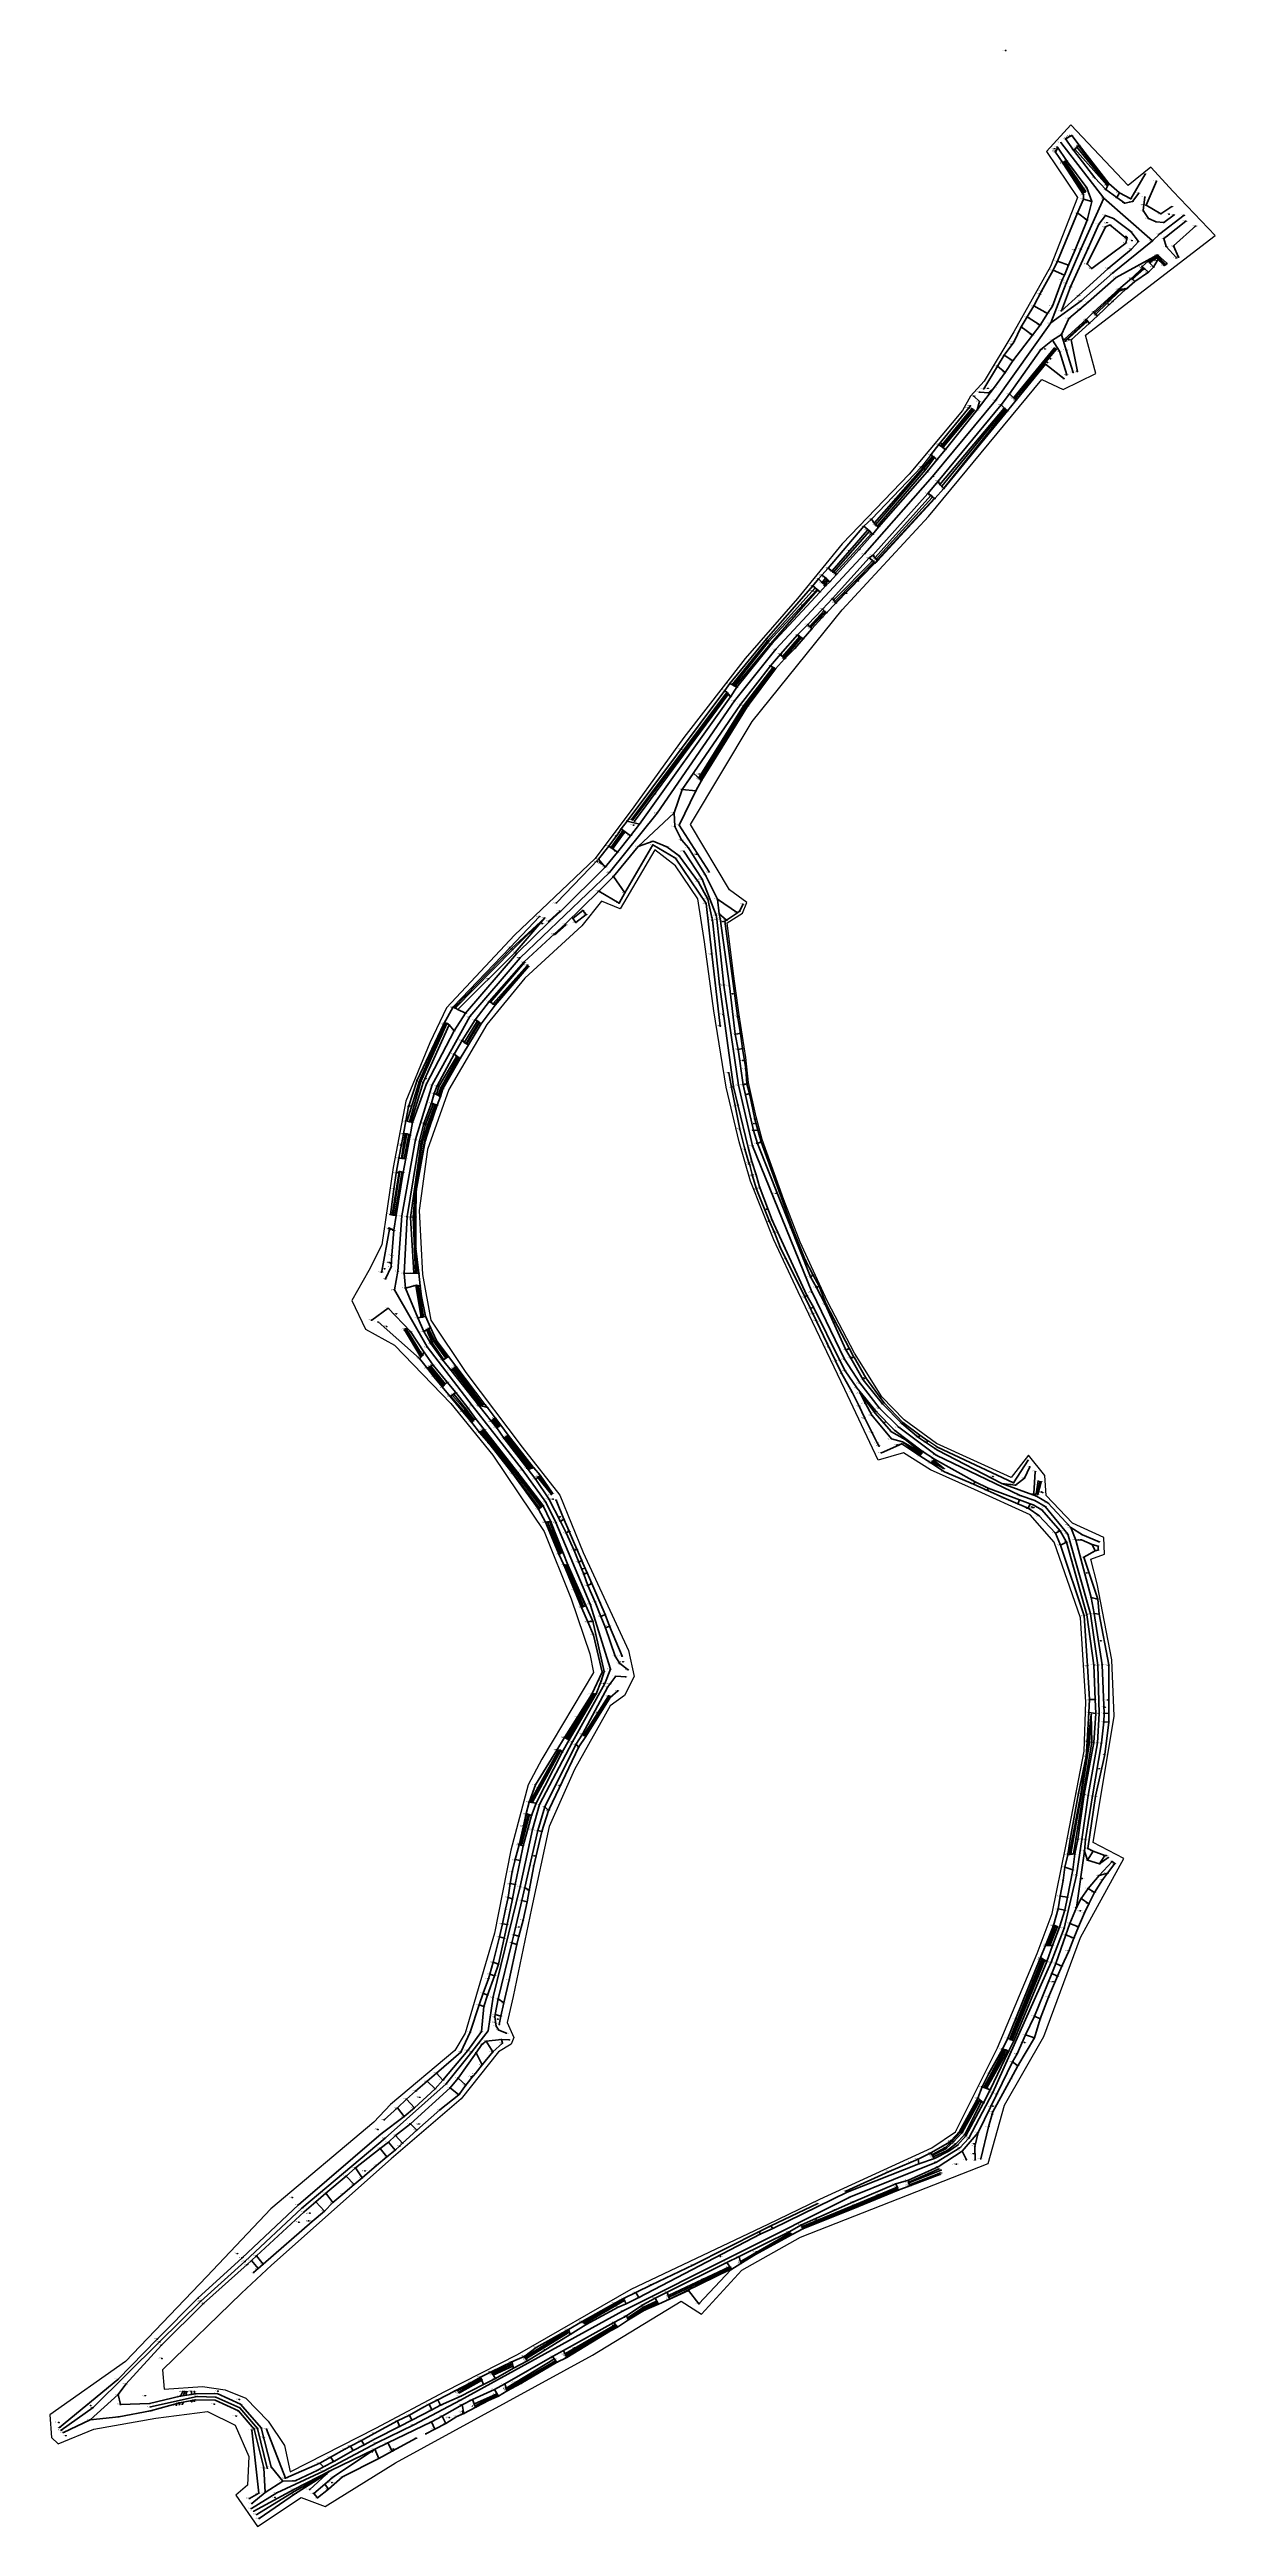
# Model space of a CAD drawing. Extents: x 396921 to 401273, y 555385 to 556691.
# Drawn here: x 400779 to 401273, y 555385 to 556436 of the extents above.
import ezdxf
from ezdxf.enums import TextEntityAlignment as Align

# ---------------------------------------------------------------- set-up
doc = ezdxf.new("R2010")
doc.units = 0
doc.header["$PDMODE"] = 34
doc.header["$PDSIZE"] = 0.2
for name, color, linetype in [('Boundary', 30, 'Continuous'), ('TOPO_CERC', 1, 'Continuous'), ('TOPO_CODE', 7, 'Continuous'), ('TOPO_ELEVATION', 7, 'Continuous'), ('TOPO_POINT_ID', 7, 'Continuous'), ('TOPO_POINTS', 7, 'Continuous'), ('TOPO_SYMBOL', 1, 'Continuous')]:
    doc.layers.add(name, color=color, linetype=linetype)
doc.layers.add('RO-LINES-LIN', color=7, linetype='Continuous', lineweight=25)
doc.styles.get("Standard").update_dxf_attribs({"font": 'arial.ttf'})

# ---------------------------------------------------------------- blocks, each defined once
blk = doc.blocks.new('PUNCTOPO')
at = {"layer": 'TOPO_CERC'}
blk.add_circle((0, 0), 0.25, dxfattribs=at)
at = {"layer": 'TOPO_SYMBOL'}
blk.add_point((0, 0), dxfattribs=at)

msp = doc.modelspace()

# ---------------------------------------------------------------- linework, layer by layer
at = {"layer": 'Boundary'}
for points in [[(400782.3, 555420), (400797.4, 555426.2), (400823.7, 555430.9), (400845.6, 555433.7), (400857.4, 555427.9), (400863.2, 555414.7), (400862.6, 555402.5), (400857.6, 555398.3), (400866.9, 555385), (400885.4, 555397.2), (400895.5, 555393.5), (400925.4, 555412), (401008.9, 555457.7), (401046.6, 555480.6), (401055.1, 555475.1), (401072.2, 555493.8), (401097.2, 555507.7), (401176.8, 555539), (401183.7, 555563.8), (401200.3, 555592.9), (401215.9, 555635), (401234.3, 555668.5), (401221.3, 555675.3), (401230.2, 555728.9), (401229.2, 555752.8), (401223, 555785.1), (401220.3, 555795.5), (401226.1, 555797.6), (401225.8, 555804.7), (401212.5, 555810.8), (401201.3, 555822.5), (401200.8, 555831), (401193.8, 555839.7), (401186.5, 555830.2), (401154.9, 555844.6), (401141.1, 555854.6), (401131.7, 555864.4), (401120.1, 555882.9), (401108.6, 555904.9), (401102.6, 555917.7), (401097, 555930), (401090.1, 555948.1), (401080.9, 555973.6), (401078.3, 555983.2), (401075.1, 555997.9), (401073.9, 556008.4), (401071.1, 556026.5), (401068.7, 556043.9), (401066.1, 556065.6), (401072.5, 556069.7), (401074.4, 556074.3), (401067, 556079.6), (401050.5, 556107.3), (401076.7, 556151.1), (401114.8, 556198.5), (401151.5, 556238.1), (401199.5, 556296.2), (401208.5, 556292), (401222.4, 556298.8), (401218, 556315), (401273.1, 556357.3), (401255.2, 556376), (401245.8, 556386.3), (401236.2, 556378.6), (401211.8, 556404.3), (401201.5, 556393), (401214.6, 556373.4), (401203.2, 556344.2), (401187.6, 556316.4), (401175.1, 556295.5), (401169.2, 556289.1), (401165.8, 556283.1), (401143.2, 556256.1), (401114.8, 556226.5), (401095.9, 556203.3), (401073.7, 556177.8), (401047.6, 556144.3), (401026.5, 556114.8), (401010.1, 556092.9), (400975.8, 556060.4), (400947, 556029.5), (400939.9, 556014.7), (400929.8, 555989.9), (400924.4, 555961.7), (400919.6, 555929), (400914.1, 555918.1), (400906.8, 555905.3), (400912.7, 555893.1), (400924.9, 555886.4), (400948.8, 555861.6), (400966.7, 555839.6), (400988.5, 555807.3), (400999.9, 555778.7), (401007.8, 555755.4), (401009.3, 555747.4), (400987.4, 555710.6), (400981.7, 555699.8), (400974.3, 555672), (400967.3, 555636.8), (400954.9, 555594.4), (400950.6, 555587), (400923.3, 555564), (400916.2, 555556.6), (400872.5, 555519.8), (400845.3, 555491.1), (400810.8, 555455), (400778.7, 555432.4), (400779.4, 555422.7), (400782.3, 555420)], [(400880.7, 555408.2), (400917, 555426.7), (400946.3, 555442.3), (400977.1, 555458), (401025.4, 555485.7), (401083.5, 555513.3), (401105.4, 555523.9), (401152.9, 555545.7), (401162.9, 555552.5), (401180.7, 555588.1), (401197.5, 555628.1), (401203.9, 555645.1), (401209.7, 555673.7), (401217.4, 555714), (401218.2, 555734.9), (401215.9, 555770.6), (401204.7, 555802.8), (401194.5, 555814.3), (401171, 555825.1), (401152.3, 555833.4), (401140.9, 555840.7), (401130.1, 555837.5), (401115.9, 555867.5), (401096.2, 555909), (401085.8, 555931.1), (401075.9, 555955.9), (401071.1, 555972.6), (401065.6, 555995.9), (401060.4, 556028.3), (401056.4, 556057.5), (401053.6, 556075.8), (401044.1, 556089.8), (401035.3, 556096.6), (401020.7, 556071.6), (401012.7, 556074.8), (401004.4, 556064.4), (400980.3, 556042.1), (400964.1, 556022.4), (400948, 555994.8), (400939, 555969.4), (400935.4, 555943.5), (400936.8, 555916.4), (400940.4, 555896.9), (400955.2, 555874.7), (400979.1, 555843), (400995.1, 555822.7), (401005, 555798.4), (401024.2, 555756.8), (401026.6, 555745.7), (401022.5, 555737.7), (401016.4, 555733.2), (401001.3, 555706.2), (400990.5, 555682), (400983, 555647.3), (400975.3, 555609.9), (400972.8, 555598.9), (400975.5, 555592.5), (400974.4, 555589.6), (400969, 555586.4), (400953.2, 555566.4), (400923.6, 555541), (400872.8, 555495.8), (400860, 555484), (400826.5, 555451.4), (400827.2, 555443.3), (400843.5, 555444.3), (400853.2, 555442.9), (400861.9, 555439.4), (400871.4, 555429.6), (400878.3, 555419.3), (400880.7, 555408.2)]]:
    msp.add_lwpolyline(points, dxfattribs=at)
at = {"layer": 'RO-LINES-LIN', "flags": 128}
for points, elevation in [([(401204.3, 556342.6), (401204.3, 556342.6)], 383.8), ([(401219.1, 556351.9), (401219.1, 556351.9)], 383.7), ([(401152.5, 556264.3), (401148.5, 556259.2)], 385), ([(401106.2, 556213.2), (401104.8, 556211.6)], 386.1), ([(401072.8, 556073.5), (401072.8, 556073.5)], 389.3), ([(400936.1, 555881.3), (400936.1, 555881.3)], 389.4), ([(400936.4, 555881.6), (400936.4, 555881.6)], 389.2), ([(400936.8, 555882), (400936.8, 555882)], 389.5), ([(401155.3, 555843), (401151.1, 555845.8)], 394.5), ([(401007.9, 555769.1), (401007.9, 555769.1)], 391.2), ([(401008.5, 555769.1), (401008.5, 555769.1)], 391.4), ([(401227.9, 555726.4), (401227.9, 555726.4)], 395.5), ([(401054.1, 555479.5), (401054.1, 555479.5)], 394.7)]:
    msp.add_lwpolyline(points, dxfattribs=dict(at, elevation=elevation))
at = {"layer": 'RO-LINES-LIN', "lineweight": 100}
for points in [[(401206.1, 556394.9, 384), (401210, 556389.2, 384), (401218.6, 556377.5, 383.9), (401220.7, 556371.8, 383.8), (401218.8, 556363.9, 383.8), (401213.6, 556351.3, 383.8), (401210.8, 556344.7, 383.8), (401209.1, 556340.5, 383.8), (401208.2, 556338.5, 383.9), (401204, 556327.4, 383.9), (401201.9, 556324.3, 383.9), (401198.8, 556319.3, 384), (401195.5, 556315, 384), (401187.2, 556304.2, 384.1), (401184, 556299.2, 384.1), (401179.4, 556292.9, 384.2), (401176.9, 556290.5, 384.3), (401173.2, 556290.9, 384.4)], [(401206.1, 556394.9, 384), (401205.9, 556393.9, 383.9), (401205.3, 556392.7, 383.8), (401208.4, 556388.2, 383.9), (401210, 556389.2, 384)], [(401246.4, 556355.1, 383.7), (401225.8, 556373.2, 383.8), (401207.6, 556396.8, 384)], [(401213, 556393.5, 383.9), (401214.4, 556394.9, 383.7), (401215.4, 556395.7, 383.6), (401212.2, 556399.8, 383.6), (401209.6, 556398.3, 383.9)], [(401240.6, 556375.3, 383.4), (401237.9, 556371.7, 383.4), (401234.7, 556371.1, 383.5), (401231.3, 556373.4, 383.6), (401226.6, 556376.8, 383.6), (401222, 556381.8, 383.8), (401213, 556393.5, 383.9), (401209.6, 556398.3, 383.9)], [(401227.9, 556379.4, 383.6), (401215.4, 556395.7, 383.6), (401212.2, 556399.8, 383.6)], [(401214.4, 556394.9, 383.4), (401227.5, 556378.7, 383.4)], [(401227.6, 556378.9, 383.6), (401215.1, 556395.4, 383.6)], [(401208.4, 556388.2, 383.9), (401208.5, 556387.9, 383.9), (401208.5, 556387.9, 383.9)], [(401208.5, 556387.9, 383.9), (401217.2, 556374.6, 383.9), (401217.2, 556372.8, 383.9)], [(401217.2, 556375.6, 383.8), (401208.6, 556388.3, 383.7)], [(401209, 556388.5, 383.5), (401217.8, 556375.8, 383.7)], [(401218, 556376.2, 383.8), (401209.4, 556388.7, 384)], [(401227.2, 556378.6, 383.6), (401213.5, 556394, 383.8)], [(401231.3, 556373.4, 383.6), (401232.4, 556375.5, 383.5), (401227.9, 556379.4, 383.6), (401226.6, 556376.8, 383.6)], [(401243.4, 556383.4, 383.4), (401237.2, 556372.9, 383.5), (401232.4, 556375.5, 383.5), (401227.9, 556379.4, 383.6)], [(401255.6, 556366.1, 383.3), (401251.2, 556362.8, 383.4), (401248, 556363.1, 383.4), (401244.7, 556364.6, 383.4), (401242.5, 556367.9, 383.4), (401243.2, 556373.7, 383.4)], [(401248.1, 556380.4, 383.6), (401243.7, 556370.2, 383.6)], [(401225.8, 556373.2, 383.8), (401216.1, 556351.5, 383.8), (401209.9, 556337.1, 383.9), (401203.3, 556320.2, 384.1), (401179.9, 556287.3, 384.4), (401153.2, 556255, 385.1), (401124.5, 556222.3, 385.7), (401086.7, 556181.7, 386.2), (401069.1, 556159.8, 387), (401036.3, 556112.2, 387.9), (401016.1, 556087, 388.1), (400978.2, 556050.8, 388.4), (400956.9, 556025.8, 388.5), (400940.9, 555996.8, 388.7), (400933.9, 555973.7, 388.8), (400928, 555941.2, 389), (400926.4, 555917.7, 389.2), (400924.9, 555909.9, 389.3), (400938.8, 555885.6, 389.5), (400957.9, 555860.7, 389.9), (400979.2, 555833.4, 390.3), (400989.1, 555819.7, 390.6), (400993.4, 555811.1, 390.7), (401008, 555776.4, 391.3), (401016.5, 555748.8, 391.6), (401014.1, 555742.8, 391.8), (401000.4, 555718, 392.5), (400986.5, 555691.4, 393.4), (400983.5, 555680.8, 393.9), (400978.3, 555656.6, 394.6), (400966.8, 555609.7, 395.5), (400964.7, 555595.3, 395.5), (400957.7, 555586.4, 395.4), (400946.9, 555572.8, 395.5), (400921, 555549.8, 395.1), (400885.6, 555520, 394.9), (400861.5, 555497.4, 394.9), (400842.8, 555480.6, 395), (400825.3, 555463.3, 395.2), (400797.1, 555435.4, 396), (400783.6, 555425.8, 395.9)], [(401259.9, 556365.9, 383.5), (401249.5, 556358, 383.6), (401246.4, 556355.1, 383.7), (401229.5, 556341.3, 383.8), (401216.2, 556329.6, 384), (401203.3, 556320.2, 384.1)], [(401214.7, 556366.9, 383.9), (401206.1, 556346.4, 383.8)], [(401219.1, 556351.9, 383.7), (401223.7, 556362.1, 383.7), (401226.5, 556365.8, 383.7), (401229.9, 556364.6, 383.7), (401237.2, 556359, 383.6), (401240.5, 556354.8, 383.6), (401237.5, 556351.6, 383.6), (401227.6, 556343.3, 383.7), (401215.1, 556331.8, 383.9), (401207.8, 556325.4, 384), (401211.7, 556335.5, 383.8), (401219.1, 556351.9, 383.7)], [(401220.7, 556371.8, 383.8), (401217.2, 556372.8, 383.9), (401214.7, 556366.9, 383.9), (401218.8, 556363.9, 383.8)], [(401243.7, 556370.2, 383.6), (401250, 556366.6, 383.5), (401254.7, 556369.6, 383.6)], [(401260.6, 556363.4, 383.5), (401252.4, 556356.9, 383.6), (401251.2, 556356, 383.6), (401252.3, 556352.7, 383.5), (401256.7, 556347.8, 383.7)], [(401235.6, 556355.9, 383.5), (401235.1, 556354.1, 383.5), (401220.7, 556343.4, 383.7), (401218.7, 556345.3, 383.7), (401226.5, 556361, 383.8), (401228.4, 556361.8, 383.7), (401235.6, 556355.9, 383.5)], [(401257.5, 556348.2, 383.8), (401255.4, 556352.9, 383.7), (401264.8, 556361.4, 383.4)], [(401204.3, 556342.6, 383.8), (401199.4, 556333.7, 383.9), (401196.1, 556327.5, 383.9)], [(401210.8, 556344.7, 383.8), (401206.1, 556346.4, 383.8), (401204.3, 556342.6, 383.8), (401209.1, 556340.5, 383.8)], [(401252.5, 556345.6, 383.7), (401248.6, 556349.1, 383.6), (401231, 556339.5, 383.9), (401219.3, 556329.2, 383.9), (401215.5, 556325.9, 384), (401210.9, 556322.1, 384.1), (401207.8, 556315.3, 384.1), (401209.9, 556308.7, 384.4), (401212.8, 556299.2, 384.5)], [(401242.3, 556343.8, 383.7), (401237.7, 556339.2, 383.7)], [(401242.5, 556343.4, 383.3), (401237.9, 556339, 383.4)], [(401237.9, 556338.8, 383.7), (401242.8, 556343.1, 383.7)], [(401238.9, 556337.8, 383.8), (401244.7, 556341.8, 383.9)], [(401246.9, 556343.9, 383.9), (401244.6, 556346.5, 383.7), (401242, 556344.2, 383.7), (401244.7, 556341.8, 383.9)], [(401246.9, 556343.9, 383.9), (401244.7, 556341.8, 383.9)], [(401252.1, 556345, 383.6), (401248.4, 556348.8, 383.6), (401245.1, 556346.4, 383.6)], [(401251.7, 556344.8, 383.4), (401248.2, 556348.4, 383.3), (401245.3, 556346.1, 383.3)], [(401245.5, 556345.9, 383.7), (401248, 556347.8, 383.6), (401251.4, 556344.6, 383.8)], [(401246.9, 556343.9, 383.9), (401246.9, 556343.9, 383.9), (401246.9, 556343.9, 383.9), (401248.4, 556346.6, 383.9)], [(401232.1, 556334.4, 383.8), (401221.5, 556325, 383.9), (401218.3, 556321.7, 383.9)], [(401232.3, 556334.1, 383.5), (401221.9, 556324.4, 383.5)], [(401222.3, 556323.8, 383.9), (401232.6, 556333.9, 383.8)], [(401235.2, 556334.6, 383.8), (401229.5, 556329.3, 383.9)], [(401232.1, 556334.4, 383.8), (401235.6, 556334.8, 383.8), (401238.9, 556337.8, 383.8), (401237.9, 556338.8, 383.7), (401237.7, 556339.2, 383.7)], [(401238.9, 556337.8, 383.8), (401237.9, 556338.8, 383.7), (401237.9, 556339, 383.4), (401237.7, 556339.2, 383.7), (401232.1, 556334.4, 383.8), (401232.3, 556334.1, 383.5), (401232.6, 556333.9, 383.8), (401235.6, 556334.8, 383.8)], [(401235.2, 556334.6, 383.8), (401235.6, 556334.8, 383.8), (401235.6, 556334.8, 383.8)], [(401198.8, 556319.3, 384), (401193.3, 556322.8, 383.9), (401190.8, 556318.6, 383.9), (401195.5, 556315, 384)], [(401201.9, 556324.3, 383.9), (401196.1, 556327.5, 383.9), (401193.3, 556322.8, 383.9), (401198.8, 556319.3, 384)], [(401218.3, 556321.7, 383.9), (401209.1, 556313.3, 384.2)], [(401209.5, 556312.9, 383.9), (401218.6, 556321.3, 383.6)], [(401209.6, 556312.5, 384.3), (401218.9, 556321, 384)], [(401218.3, 556321.7, 383.9), (401218.9, 556321, 384), (401219.6, 556320.1, 384), (401219.6, 556320, 384.1), (401223.1, 556323.3, 383.9), (401222.3, 556323.8, 383.9), (401221.9, 556324.4, 383.9), (401221.5, 556325, 383.9)], [(401223.1, 556323.3, 383.9), (401229.5, 556329.3, 383.9), (401229.5, 556329.3, 383.9)], [(401210.1, 556298.2, 384.5), (401207, 556308.2, 384.4), (401204.1, 556312.9, 384.2), (401199.1, 556308.9, 384.2), (401185.8, 556290.2, 384.4), (401182.3, 556285.5, 384.4), (401155.5, 556253.1, 385.1), (401151.2, 556247.9, 385.2), (401127.8, 556221.6, 385.6), (401126.3, 556220.5, 385.7), (401110.7, 556203.3, 386.1), (401106.5, 556198.8, 386.2), (401100.2, 556192.2, 386.3), (401095.9, 556187.8, 386.4), (401088.7, 556179.7, 386.2), (401084.4, 556174.7, 386.3), (401071.7, 556158.3, 386.9), (401046.9, 556122.2, 387.7), (401043.5, 556112.3, 387.8), (401043.9, 556106.5, 387.9), (401046.7, 556100.8, 387.9), (401049.6, 556097.5, 388.1), (401056.9, 556085.8, 388.3), (401062, 556075.7, 388.5), (401062.7, 556069.4, 388.6), (401063.1, 556067.4, 388.7), (401067, 556038.8, 389.5), (401069.4, 556018.3, 391.1), (401070.7, 556011.9, 391.6), (401072.8, 555996.9, 392.8), (401077.2, 555977.5, 393.4), (401078.9, 555972, 393.6), (401101.4, 555915.3, 394.6), (401103.9, 555910.8, 394.6), (401107.6, 555903.7, 394.6), (401116.4, 555884.4, 394.2), (401118.5, 555880.8, 394.1), (401123.8, 555871.7, 394.1), (401132, 555861.4, 394.2), (401140.1, 555853.1, 394.3), (401147.2, 555847.2, 394.4), (401150.6, 555844.9, 394.3), (401155.2, 555841.8, 394.3), (401182.6, 555827.6, 394.9), (401188.3, 555826.9, 395.1), (401192.1, 555829.9, 395.5), (401194.4, 555834.7, 395.9)], [(401190.8, 556318.6, 383.9), (401187.6, 556312.1, 384), (401183.5, 556306.5, 384.2)], [(401207.8, 556315.3, 384.1), (401204.1, 556312.9, 384.2)], [(401219.6, 556320, 384.1), (401212, 556313.1, 384.4), (401214.6, 556299.6, 384.6)], [(401180.7, 556301.9, 384.1), (401174.9, 556292.2, 384.2)], [(401184, 556299.2, 384.1), (401180.7, 556301.9, 384.1), (401183.5, 556306.5, 384.2), (401187.2, 556304.2, 384.1)], [(401187.6, 556288.6, 384.4), (401204.9, 556309.6, 384.3)], [(401205.3, 556309.3, 383.9), (401187.9, 556288.2, 384)], [(401188.1, 556288, 384.3), (401205.6, 556309, 384.3)], [(401208.9, 556296.6, 384.6), (401201.1, 556302.7, 384.4), (401188.6, 556287.4, 384.4)], [(401172.1, 556283.3, 384.5), (401179.4, 556292.9, 384.2)], [(401182.3, 556285.5, 384.4), (401184.9, 556282.9, 384.7), (401188.6, 556287.4, 384.4), (401185.8, 556290.2, 384.4)], [(401170.7, 556289.2, 384.4), (401173.1, 556286.9, 384.4), (401172.1, 556283.3, 384.5), (401158.7, 556266.5, 384.8), (401155, 556262.1, 384.9), (401150.9, 556257, 385.1), (401130.2, 556233.6, 385.5), (401127.7, 556230.4, 385.6), (401122.1, 556224, 385.7), (401112.4, 556213.4, 386), (401109.6, 556210.4, 386.1), (401107.8, 556208.7, 386.1), (401105.3, 556205.9, 386.2), (401084.7, 556183.7, 386.3), (401070.2, 556165.6, 386.6), (401067.4, 556161.5, 386.9), (401028.8, 556107.5, 387.9), (401025, 556102.6, 387.9), (401019.6, 556095.6, 387.9), (401014.3, 556089.3, 387.9), (400995.3, 556070.4, 388.5), (400990.7, 556066.2, 388.6), (400976.7, 556052.5, 388.4), (400955.1, 556027.2, 388.5), (400950.2, 556019.7, 388.6), (400938.5, 555997.2, 388.7), (400932.6, 555980.8, 388.8), (400931.6, 555975.3, 388.8), (400929.7, 555965.6, 388.8), (400928.6, 555959.6, 388.9), (400925.6, 555941.4, 388.9), (400924.6, 555935.1, 388.9), (400923.8, 555924.5, 388.6), (400923.6, 555919.6, 388.7), (400921.2, 555914.5, 388.9)], [(401169.2, 556285.1, 384.5), (401155.8, 556268.6, 384.8)], [(401156.3, 556251.7, 385), (401183.6, 556284.1, 384.4)], [(401156.8, 556268.1, 384.7), (401169.8, 556283.9, 384.4)], [(401183.9, 556283.7, 384.2), (401157.1, 556250.9, 384.6)], [(401170.2, 556283.6, 384.3), (401157.1, 556267.8, 384.5)], [(401157.6, 556267.5, 384.8), (401170.8, 556283.2, 384.5)], [(401157.9, 556250.1, 385.2), (401184.3, 556283.1, 384.5)], [(401184.9, 556282.9, 384.7), (401158, 556249.9, 385.5)], [(401158.7, 556266.5, 384.8), (401155.8, 556268.6, 384.8), (401152.5, 556264.3, 385), (401154, 556263.1, 385), (401155, 556262.1, 384.9)], [(401148.5, 556259.2, 385), (401127.2, 556237, 385.5)], [(401128.5, 556235.4, 385.4), (401149, 556258.7, 384.9), (401153.1, 556263.7, 384.9)], [(401153.6, 556263.5, 384.7), (401149.5, 556258.4, 384.7), (401129, 556234.5, 385.1)], [(401129.8, 556234.1, 385.4), (401150, 556257.8, 385.1), (401154, 556263.1, 385)], [(401151.2, 556247.9, 385.2), (401152.8, 556246.8, 385.3), (401154.2, 556245.7, 385.4), (401158, 556249.9, 385.5), (401156.2, 556251.7, 385.2), (401155.5, 556253.1, 385.1)], [(401130.2, 556233.6, 385.5), (401128.9, 556234.5, 385.5), (401127.2, 556237, 385.5), (401124, 556233.9, 385.5), (401126.5, 556231.9, 385.6), (401127.7, 556230.4, 385.6)], [(401128.8, 556220.6, 385.6), (401152.4, 556247, 385.1)], [(401153, 556246.2, 384.9), (401129.3, 556220, 385.3)], [(401129.7, 556219.5, 385.6), (401153.9, 556245.7, 385.3)], [(401154.2, 556245.7, 385.4), (401129.8, 556219.3, 385.7)], [(401124, 556233.9, 385.5), (401108.9, 556216.2, 386)], [(401110.6, 556215, 386.1), (401125.5, 556232.3, 385.5)], [(401126.4, 556231.9, 385.1), (401111.1, 556214.5, 385.7)], [(401111.8, 556214, 386), (401127.3, 556230.9, 385.6)], [(401112.4, 556213.4, 386), (401108.9, 556216.2, 386), (401106.2, 556213.2, 386.1), (401108.2, 556211.7, 386.1), (401109.6, 556210.4, 386.1)], [(401111.3, 556202.7, 386.1), (401127.8, 556219.4, 385.6)], [(401128.2, 556218.8, 385.3), (401111.7, 556202, 385.7)], [(401112.1, 556201.6, 386.3), (401128.5, 556218.4, 385.6)], [(401128.7, 556218.2, 385.6), (401112.2, 556201.3, 386.4)], [(401126.3, 556220.5, 385.7), (401128.1, 556219.1, 385.6), (401128.7, 556218.2, 385.6), (401129.8, 556219.3, 385.7), (401127.8, 556221.6, 385.6)], [(401102.4, 556208.7, 386.2), (401082.7, 556186.1, 386.6), (401067.2, 556167.2, 386.9)], [(401068.5, 556167.1, 386.9), (401083.3, 556185.4, 386.5), (401103.3, 556207.6, 386.1), (401103.3, 556207.6, 386.1)], [(401104.1, 556207, 386.1), (401083.6, 556184.9, 386.2), (401069.2, 556166.8, 386.3)], [(401069.5, 556166.1, 386.6), (401069.5, 556166.1, 386.6), (401084.4, 556184, 386.3), (401104.4, 556206.8, 386), (401104.4, 556206.8, 386)], [(401107.8, 556208.7, 386.1), (401107.5, 556209, 386.1), (401106.3, 556210.1, 386.1), (401104.8, 556211.6, 386.1), (401102.4, 556208.7, 386.2), (401105, 556206.4, 386.2), (401105.3, 556205.9, 386.2)], [(401106.3, 556210.1, 386.1), (401106.3, 556210.1, 386.1), (401107.8, 556211.9, 386.2)], [(401108.4, 556211.4, 385.7), (401106.9, 556209.6, 385.9), (401106.9, 556209.6, 385.9)], [(401107.5, 556209, 386.1), (401108.9, 556210.9, 386.1)], [(401101, 556191.4, 386.2), (401107.1, 556198, 386.2)], [(401107.5, 556197.6, 385.8), (401101.2, 556191.2, 385.8)], [(401101.6, 556190.9, 386.2), (401107.8, 556197.4, 386.1)], [(401108.2, 556197.2, 386.2), (401106.2, 556195.1, 386.2), (401102, 556190.4, 386.3)], [(401106.5, 556198.8, 386.2), (401108.2, 556197.2, 386.2), (401112.2, 556201.3, 386.4), (401110.7, 556203.3, 386.1)], [(401089.6, 556178.8, 386.5), (401096.7, 556187, 386.4)], [(401097.1, 556186.7, 385.9), (401090.1, 556178.4, 386.1)], [(401090.4, 556177.9, 386.3), (401097.4, 556186.5, 386.2)], [(401098.3, 556186.1, 386.2), (401094.7, 556182, 386.3), (401090.4, 556177.7, 386.5)], [(401095.9, 556187.8, 386.4), (401098.3, 556186.1, 386.2), (401102, 556190.4, 386.3), (401100.9, 556191.4, 386.3), (401100.2, 556192.2, 386.3)], [(401054.2, 556127.4, 387.5), (401073, 556157.7, 386.9), (401085.5, 556174.1, 386.5)], [(401085.9, 556173.7, 386.2), (401073.7, 556157.6, 386.7), (401054.3, 556126.9, 387.4)], [(401084.4, 556174.7, 386.3), (401085.6, 556174, 386.4), (401086.5, 556173.4, 386.6), (401090.4, 556177.7, 386.5), (401088.7, 556179.7, 386.2)], [(401065.1, 556164.2, 386.9), (401023.6, 556108.8, 387.7)], [(401025.5, 556109.5, 387.6), (401025.5, 556109.5, 387.6), (401065.9, 556163.3, 386.9)], [(401054.9, 556126.4, 387.6), (401074.2, 556157.4, 387), (401086.3, 556173.4, 386.5)], [(401086.5, 556173.4, 386.6), (401074.5, 556157.3, 387.1), (401055.2, 556126, 387.7)], [(401070.2, 556165.6, 386.6), (401067.2, 556167.2, 386.9), (401065.1, 556164.2, 386.9), (401066, 556163.3, 386.9), (401067.4, 556161.5, 386.9)], [(401066.2, 556162.9, 387), (401026, 556109.3, 387.5)], [(401026.8, 556108.7, 387.8), (401066.4, 556162.4, 386.9), (401066.4, 556162.4, 386.9)], [(401058.4, 556087.2, 388.6), (401045.7, 556107, 388.1), (401045.7, 556107, 388.1), (401052.8, 556121.6, 387.8)], [(401052.8, 556121.6, 387.8), (401046.9, 556122.2, 387.7), (401051.8, 556129.1, 387.7), (401055.2, 556126, 387.7), (401052.8, 556121.6, 387.8)], [(401028.3, 556098, 388.1), (401043.5, 556112.3, 387.8)], [(400826.1, 555461.9, 395.2), (400811, 555445.4, 396), (400807.7, 555440.9, 396), (400808.8, 555436.7, 395.5), (400821.1, 555437.1, 393.9), (400834.1, 555440.3, 393), (400840.7, 555441.3, 392.9), (400849.8, 555441.4, 393.3), (400859.7, 555436.8, 393.8), (400868.4, 555426.8, 394.5), (400872.7, 555410.2, 395.2), (400877.6, 555404.2, 395.6), (400882.8, 555404.3, 395.9), (400892.4, 555408.9, 396.6), (400894.8, 555410.3, 396.8), (400899.2, 555412.5, 396.9), (400907.4, 555417.2, 396.9), (400912.1, 555419.6, 396.8), (400916.7, 555422.1, 396.7), (400927.1, 555427.4, 396.6), (400932.3, 555430.1, 396.6), (400940.8, 555434.5, 396.4), (400944.5, 555436.4, 396.3), (400952.8, 555440.1, 396.2), (400962.7, 555445.2, 396.1), (400967.8, 555447.8, 395.9), (400975.4, 555452.2, 395.8), (400981.3, 555455.3, 395.7), (400999.4, 555466.4, 395.5), (401006.3, 555470.7, 395.2), (401019.8, 555478, 394.9), (401023.2, 555479.4, 394.8), (401028.6, 555482.1, 394.7), (401080.1, 555509, 394.4), (401085.4, 555511.4, 394.3), (401116.9, 555526.9, 393.9), (401147.4, 555538.9, 393.8), (401154, 555541.1, 393.8), (401160, 555544.3, 393.8), (401163.8, 555546.8, 393.8), (401167.3, 555550.7, 393.8), (401174.8, 555564.7, 393.9), (401177.6, 555570.3, 393.9), (401185.4, 555586.6, 394.1), (401187.6, 555591.1, 394.1), (401201.6, 555624.8, 393.9), (401204.1, 555631.5, 393.9), (401207, 555639.3, 394.2), (401209.2, 555646.5, 395.2), (401210.4, 555652, 395.5), (401212.7, 555663.6, 395.6), (401213.5, 555670.4, 395.4), (401214.8, 555676.6, 395.3), (401217.5, 555695.7, 395.1), (401221.5, 555717.7, 395), (401222.4, 555730, 395), (401222.2, 555736, 395.1), (401221.6, 555750.5, 395.5), (401218.6, 555771.9, 396), (401210, 555802.8, 395.9), (401207.3, 555807.6, 395.6), (401199.5, 555816.4, 394.5), (401195.8, 555818.6, 395.2), (401194.6, 555819, 395.1), (401190, 555820.7, 395.1), (401176.8, 555825.7, 394.7), (401171.2, 555828.4, 394.6), (401154, 555837.9, 394.3), (401148.8, 555841.4, 394.3), (401137.2, 555850.2, 394.2), (401129.3, 555858.2, 394.1), (401121.1, 555868.2, 393.9), (401116.1, 555875.5, 394), (401113.9, 555879.9, 394.1), (401102.6, 555902.5, 394.4), (401099.8, 555907.5, 394.4), (401087.4, 555934.4, 394), (401085.2, 555939.4, 393.9), (401080, 555952.9, 393.8), (401079.8, 555953.5, 393.8), (401078.3, 555958.7, 393.8), (401076.5, 555964.3, 393.7), (401075, 555970.2, 393.6), (401070.6, 555988.3, 393.1), (401068.7, 555996, 392.7), (401062.8, 556039.5, 389.5), (401059.8, 556066.7, 388.6), (401059.6, 556067.9, 388.6), (401057.9, 556075.7, 388.4), (401053.9, 556082.9, 388.3), (401045.7, 556094, 388.1), (401040.5, 556097.9, 388.1), (401034.6, 556100.2, 388.1), (401028.3, 556098, 388.1), (401017.8, 556085.3, 388), (401011.6, 556079.1, 388), (400997.4, 556065, 388.7), (400992.8, 556060.9, 388.6), (400979.9, 556049, 388.4), (400965.3, 556032.3, 388.3), (400959.2, 556024.4, 388.4), (400953.6, 556015.7, 388.5), (400950.2, 556009.9, 388.6), (400943.1, 555996.4, 388.6), (400941.8, 555993.2, 388.7), (400940.7, 555989.1, 388.7), (400937.4, 555980.4, 388.8), (400935.6, 555973, 388.8), (400930.3, 555940.9, 388.9), (400929, 555916.8, 389.1), (400929.6, 555910.6, 389.1), (400934.9, 555898, 389.3), (400937.4, 555892.2, 389.3), (400940.3, 555887, 389.4), (400945.4, 555880, 389.6), (400949, 555875.6, 389.7), (400960.7, 555860.7, 389.9), (400966.1, 555854, 390), (400968.3, 555851.3, 390.1), (400971.5, 555846.7, 390.2), (400981.2, 555834.1, 390.3), (400984.9, 555829.4, 390.4), (400990.4, 555821.1, 390.5), (400995.4, 555811.5, 390.6), (400997.8, 555806.7, 390.7), (401001.1, 555799.2, 390.9), (401003.1, 555794.2, 391), (401005.3, 555789.1, 391), (401006.9, 555784.4, 391.1), (401010, 555777.3, 391.3), (401012.5, 555771.2, 391.4), (401014.4, 555766.4, 391.4), (401018.6, 555754.4, 391.6), (401020.5, 555751.2, 391.5), (401024, 555748.6, 391.1)], [(401019.9, 556103.7, 387.7), (401015.9, 556098.2, 387.6), (401011.5, 556092.6, 387.6)], [(401021.1, 556105.5, 387.7), (401019.9, 556103.7, 387.7), (401015.9, 556098.2, 387.6)], [(401016.8, 556097.7, 387.6), (401021.8, 556104.6, 387.7), (401021.8, 556104.6, 387.7)], [(401022.1, 556104.2, 387.5), (401017.1, 556097.4, 387.5)], [(401017.6, 556097.1, 387.8), (401022.4, 556103.8, 387.7)], [(401028.8, 556107.5, 387.9), (401023.6, 556108.8, 387.7), (401021.1, 556105.5, 387.7), (401025, 556102.6, 387.9)], [(401047.7, 556096, 388.1), (401055.4, 556084.1, 388.3), (401061.4, 556068.8, 388.6), (401061.6, 556067.1, 388.6), (401064.7, 556039.2, 389.5), (401070.8, 555996.7, 392.6), (401076.8, 555971, 393.6), (401101.9, 555909, 394.6), (401102.1, 555908.8, 394.6), (401115.8, 555880.4, 394.1), (401122.3, 555870.3, 394.1), (401130.5, 555859.7, 394.2), (401138.8, 555851.6, 394.3), (401154.7, 555839.7, 394.3), (401190.3, 555822.6, 395.2), (401196.5, 555820.4, 395.3), (401200.9, 555817.9, 394.6), (401210.5, 555806.1, 395.9), (401220.2, 555772.3, 396.1), (401223.2, 555750.5, 395.5), (401223.8, 555730, 395.1), (401223.1, 555717.6, 395.1), (401219.2, 555695.2, 395.1), (401216.5, 555676.6, 395.4), (401214.2, 555661.4, 395.7), (401209, 555638.9, 394.3), (401203.5, 555624.5, 393.9), (401178.7, 555569.2, 393.9), (401168.6, 555549.8, 393.9), (401164.7, 555545.7, 393.9), (401154.8, 555539.6, 393.9), (401118.3, 555524.8, 394), (401021.7, 555476.3, 394.9), (400953, 555438.6, 396.3), (400933.1, 555428.1, 396.7), (400917.4, 555420.5, 396.8), (400894.8, 555408.4, 396.7), (400875, 555399.3, 395.6)], [(401011.5, 556092.6, 387.6), (400993.6, 556074.1, 387.5)], [(401019.6, 556095.6, 387.9), (401015.9, 556098.2, 387.6), (401011.5, 556092.6, 387.6), (401014.3, 556089.3, 387.9)], [(401063.1, 556021.8, 391.1), (401059.5, 556052.4, 389.5), (401057.1, 556073.8, 388.6), (401044.2, 556093.1, 388.2), (401034.5, 556098.7, 388.2), (401022.7, 556078.4, 387.8), (401022.7, 556078.4, 387.8)], [(401017.8, 556085.3, 388), (401022.7, 556078.4, 387.8), (401020.2, 556074, 387.6), (401011.6, 556079.1, 388), (401017.8, 556085.3, 388)], [(400995.1, 556070.6, 388.4), (400995.3, 556070.4, 388.5), (400990.7, 556066.2, 388.6), (400990.6, 556066.4, 388.6), (400995.1, 556070.6, 388.4)], [(401004.9, 556070.9, 388.4), (401000.6, 556067.5, 388.6), (401001.9, 556065.8, 388.5), (401006.3, 556069.2, 388.4), (401004.9, 556070.9, 388.4)], [(401070.4, 556069.9, 389.2), (401062, 556075.7, 388.5), (401062.7, 556069.4, 388.6), (401065.8, 556066.7, 389.1), (401070.4, 556069.9, 389.2)], [(401070.4, 556069.9, 389.2), (401071.3, 556070.5, 389.6), (401072.8, 556073.5, 389.3)], [(400986.5, 556068.3, 389), (400974, 556055.2, 388.1), (400949.9, 556029.9, 388.3)], [(400950.7, 556029.4, 387.6), (400975.1, 556054.3, 387.2), (400988.7, 556067.7, 387)], [(400974.6, 556054.7, 388), (400988.7, 556067.7, 387)], [(400976.1, 556053, 388.3), (400988.7, 556067.7, 387)], [(400997.4, 556065, 388.7), (400997.6, 556064.7, 388.6), (400992.9, 556060.7, 388.6), (400992.8, 556060.9, 388.6), (400997.4, 556065, 388.7)], [(401071.7, 556018.6, 392), (401070.5, 556026.1, 391.4), (401065, 556066.3, 389.1), (401065.8, 556066.7, 389.1)], [(400974.6, 556054.7, 388), (400950.2, 556029.7, 388.2)], [(400976.1, 556053, 388.3), (400951.8, 556028.8, 388.4)], [(400965.6, 556032, 388.3), (400980.1, 556048.8, 388.3)], [(400966.8, 556031.3, 387.7), (400981.3, 556047.7, 387.3)], [(400981.5, 556047.3, 387.6), (400967.3, 556030.9, 388)], [(400967.6, 556030.7, 388.1), (400981.8, 556047, 387.7)], [(400955.1, 556027.2, 388.5), (400951.8, 556028.8, 388.4), (400949.9, 556029.9, 388.3), (400945.9, 556022.7, 388.2), (400946.5, 556023.2, 388.2), (400947.3, 556022.9, 388.3), (400948.2, 556022.3, 388.3), (400950.2, 556019.7, 388.6)], [(400959.2, 556024.4, 388.4), (400960.3, 556023.9, 388.4), (400961.7, 556022.8, 388.3), (400967.6, 556030.7, 388.1), (400965.6, 556032, 388.3), (400965.3, 556032.3, 388.3)], [(400945.9, 556022.7, 388.2), (400934.5, 555998.8, 388.6), (400930.9, 555987.5, 388.6), (400929.8, 555981.5, 388.8)], [(400946.5, 556023.2, 388.3), (400935.6, 555998.5, 388.6), (400930.3, 555981.5, 388.7)], [(400931.3, 555981.2, 388.3), (400936.1, 555998.2, 388.1), (400947.2, 556022.9, 387.8)], [(400948.1, 556022.3, 388.5), (400937.1, 555997.8, 388.6), (400932, 555981.1, 388.8)], [(400954.7, 556014.9, 388.4), (400960.1, 556024, 388.3)], [(400955.3, 556014.4, 388), (400960.7, 556023.4, 387.8)], [(400961, 556023.2, 388.3), (400955.7, 556014.3, 388.4)], [(400956.3, 556013.8, 388.3), (400959.1, 556018.5, 388.4), (400961.7, 556022.8, 388.3)], [(401071.7, 556018.6, 392), (401069.4, 556018.3, 391.1), (401070.7, 556011.9, 391.6), (401072.6, 556012.2, 391.9), (401071.7, 556018.6, 392), (401071.7, 556018.6, 392)], [(400942.8, 555992.8, 388.6), (400943.7, 555996.1, 388.7), (400951.4, 556009, 388.4)], [(400943.5, 555992.4, 388.3), (400944.6, 555995.6, 388.1), (400951.9, 556008.7, 388.1)], [(400952.4, 556008.2, 388.4), (400945, 555995.3, 388.6), (400943.9, 555992.2, 388.6)], [(400944.5, 555991.9, 388.6), (400945.5, 555995.1, 388.8), (400952.8, 556008, 388.4)], [(400950.2, 556009.9, 388.6), (400952.8, 556008, 388.4), (400956.3, 556013.8, 388.3), (400955.2, 556014.4, 388.4), (400953.6, 556015.7, 388.5)], [(401074.4, 555997.3, 393.3), (401073.9, 556003.6, 392.9), (401072.6, 556012.2, 391.9)], [(401066.7, 556002, 392.1), (401067.9, 555995.7, 392.9), (401069.5, 555988, 392.9), (401071.4, 555978, 393.6), (401073.6, 555969.6, 393.8), (401075.3, 555963.8, 393.7), (401075.7, 555962.8, 393.7), (401076.8, 555958.2, 393.5), (401078.4, 555953, 393.5), (401078.5, 555952.6, 393.7), (401084, 555938.9, 393.7), (401086.1, 555934.2, 393.8), (401088.5, 555928, 394.2), (401099, 555906.8, 394.4)], [(401074.4, 555997.3, 393.3), (401072.8, 555996.9, 392.8), (401073.8, 555992.6, 393.2), (401075.5, 555993.1, 393.4), (401074.4, 555997.3, 393.3)], [(400933.2, 555916.9, 389.1), (400933.2, 555916.9, 389.1), (400931.8, 555940.6, 388.9), (400936.2, 555972.7, 388.8), (400938.1, 555980, 388.7), (400941.3, 555988.5, 388.7)], [(400933.9, 555917, 388.6), (400933.9, 555917, 388.6), (400932.8, 555940.7, 388.7), (400933.9, 555952.8, 388.5), (400936.8, 555972.9, 388.3), (400938.9, 555979.7, 388.2), (400942.2, 555988.5, 388.1)], [(400942.7, 555988.2, 388.6), (400942.7, 555988.2, 388.6), (400939.4, 555979.5, 388.7), (400937.7, 555973, 389), (400934.2, 555951.9, 389), (400933.4, 555940.6, 388.8), (400934, 555927.4, 389), (400934.4, 555917.1, 388.9)], [(400935.3, 555916.9, 388.9), (400934, 555927.4, 389), (400934, 555940.8, 388.9), (400934.2, 555951.9, 389), (400937.9, 555973, 389), (400939.9, 555979.1, 388.7), (400939.9, 555979.1, 388.7), (400943.1, 555988.2, 388.6)], [(400940.7, 555989.1, 388.7), (400943.1, 555988.2, 388.6), (400944.5, 555991.9, 388.6), (400943.5, 555992.4, 388.6), (400941.8, 555993.2, 388.7)], [(401079.1, 555977.6, 393.8), (401077.8, 555982.3, 394.1), (401075.5, 555993.1, 393.4)], [(400928.7, 555976.1, 388.8), (400927.9, 555971.5, 388.6), (400926.8, 555965.7, 388.6)], [(400929.5, 555976.1, 388.6), (400927.9, 555965.7, 388.6)], [(400928.2, 555965.6, 388.3), (400930.2, 555976, 388.3)], [(400932.6, 555980.8, 388.8), (400929.8, 555981.5, 388.8), (400928.7, 555976.1, 388.8), (400929.6, 555976.1, 388.8), (400930.3, 555976, 388.8), (400931.1, 555975.7, 388.8), (400931.6, 555975.3, 388.8)], [(400931, 555975.7, 388.8), (400929, 555965.7, 388.7)], [(401077.2, 555977.5, 393.4), (401079.1, 555977.6, 393.8), (401080.4, 555972.6, 393.8), (401078.9, 555972, 393.6), (401077.2, 555977.5, 393.4)], [(400929.7, 555965.6, 388.8), (400928.2, 555965.6, 388.7), (400926.8, 555965.7, 388.6), (400925.7, 555959.4, 388.7), (400927.2, 555960.1, 388.8), (400928.6, 555959.6, 388.9)], [(401099.1, 555922.5, 394.9), (401099.1, 555922.5, 394.9), (401093.7, 555936, 394.7), (401080.4, 555972.6, 393.8)], [(400925.7, 555959.4, 388.7), (400924.7, 555952.6, 388.9), (400923.2, 555941.8, 388.8)], [(400926.9, 555959.9, 388.6), (400923.9, 555941.7, 388.8)], [(400924.4, 555941.6, 388.7), (400927.2, 555960.1, 388.3)], [(400928.1, 555959.7, 388.8), (400925.1, 555941.5, 388.9)], [(400922.8, 555935.6, 389), (400919.6, 555917.7, 389.2)], [(400923.2, 555941.8, 388.8), (400924, 555941.6, 388.8), (400924.4, 555941.5, 388.9), (400925.6, 555941.4, 388.9), (400924.6, 555935.1, 388.9), (400922.6, 555936.1, 389.1)], [(400922.6, 555936.1, 389.1), (400922.8, 555935.6, 389)], [(401099.1, 555922.5, 394.9), (401102.4, 555916.3, 394.6)], [(400929.6, 555910.6, 389.1), (400934.3, 555911.8, 389.1), (400935.9, 555911.5, 389), (400935.3, 555916.9, 388.9), (400929, 555916.8, 389.1)], [(400936.2, 555898.2, 389.3), (400936.2, 555898.2, 389.3), (400934, 555911.7, 389.1), (400934, 555911.7, 389.1)], [(400936.8, 555898.2, 388.8), (400936.8, 555898.2, 388.8), (400934.6, 555911.5, 388.7)], [(400935.2, 555911.3, 389), (400937.2, 555898.5, 389.2), (400937.2, 555898.5, 389.2)], [(400938.1, 555898.6, 389.3), (400936.4, 555907, 389.1), (400935.9, 555911.5, 389)], [(401102.5, 555916.1, 394.7), (401105, 555911.4, 394.7), (401103.9, 555910.8, 394.6), (401101.4, 555915.3, 394.6), (401102.5, 555916.1, 394.7)], [(401102.5, 555916.1, 394.7), (401102.4, 555916.3, 394.6)], [(401108, 555903.8, 394.7), (401105, 555911.4, 394.7)], [(400915.3, 555897, 389.5), (400922.3, 555902, 389.3), (400931.7, 555892.2, 389.3), (400937.4, 555883.5, 389.5), (400941.4, 555877.9, 389.6), (400947.3, 555870.7, 389.7), (400951, 555866.2, 389.8), (400956.1, 555859.7, 389.9), (400959.3, 555855.2, 390), (400963, 555850.6, 390.1), (400977.1, 555832.5, 390.3), (400987.9, 555818.4, 390.5), (400991.3, 555811.4, 390.7), (400996.3, 555798.5, 390.8), (400998.4, 555793.1, 390.9), (401006.1, 555775.8, 391.3), (401009.1, 555769.2, 391.4), (401013.9, 555747.8, 391.8), (401012.6, 555743.8, 391.8), (401010.5, 555738.4, 391.9), (400999.1, 555718.8, 392.5), (400996.1, 555713.6, 392.7), (400985, 555692, 393.5), (400983, 555686.7, 393.7), (400981.7, 555681.5, 393.9), (400979.5, 555673.9, 394.1), (400978.2, 555667.6, 394.3), (400976.1, 555657.5, 394.5), (400975, 555651.3, 394.7), (400972.8, 555640.5, 395), (400971.5, 555634.6, 395.2), (400969, 555623.6, 395.3), (400967.4, 555618.7, 395.4), (400964.4, 555610.5, 395.5), (400962.9, 555605.7, 395.4), (400961.9, 555595.1, 395.3), (400956, 555587, 395.5), (400945.5, 555574.4, 395.5), (400942.2, 555570.7, 395.5), (400933.4, 555562.7, 395.5), (400929.1, 555559, 395.3), (400919.3, 555551.6, 395.1), (400884.2, 555521.5, 394.8), (400860.3, 555499, 394.8), (400841.6, 555481.8, 395), (400824.3, 555464.5, 395.2), (400807.6, 555447.3, 396)], [(401099, 555906.8, 394.4), (401099.8, 555907.5, 394.4), (401102.6, 555902.5, 394.4), (401101.4, 555901.9, 394.3), (401099, 555906.8, 394.4)], [(401101.4, 555901.9, 394.3), (401102.3, 555900, 394.5), (401102.4, 555899.7, 394.6), (401103.8, 555896.9, 394.5), (401104, 555896.5, 394.5), (401108.5, 555887, 394.2), (401112, 555879.7, 394), (401114.5, 555874.4, 393.7), (401119, 555866.4, 393.8), (401122.1, 555860.5, 393.1), (401124.3, 555855.6, 392.7), (401124.4, 555855.4, 392.7), (401127.4, 555849.4, 392.1), (401129.7, 555844.9, 392.1), (401130.5, 555843.5, 391.8)], [(401118, 555884.8, 394.5), (401108, 555903.8, 394.7)], [(400918, 555896.2, 389.5), (400935.5, 555880.7, 389.4)], [(400936.1, 555881.3, 389.4), (400929.2, 555892.8, 389.3)], [(400929.7, 555893.3, 389.1), (400936.4, 555881.6, 389.2)], [(400936.8, 555882, 389.5), (400930.1, 555893.2, 389.3)], [(400937.4, 555892.2, 389.3), (400940.2, 555893.8, 389.3), (400938.1, 555898.6, 389.3), (400936.8, 555898.2, 389.3), (400934.9, 555898, 389.3)], [(400945.8, 555880.3, 389.6), (400945.8, 555880.3, 389.6), (400940.9, 555887.4, 389.4), (400938.6, 555892.7, 389.2), (400938.6, 555892.7, 389.2)], [(400946.7, 555880.9, 389.3), (400946.7, 555880.9, 389.3), (400941.7, 555887.9, 389), (400939, 555892.9, 388.8)], [(400939.5, 555893.2, 389.2), (400942.1, 555888.1, 389.4), (400947.3, 555881.3, 389.5), (400947.3, 555881.3, 389.5)], [(400947.8, 555881.6, 389.6), (400942.7, 555888.3, 389.5), (400940.2, 555893.8, 389.3)], [(400941.4, 555877.9, 389.6), (400940.2, 555877.5, 389.6), (400938.9, 555876.5, 389.6), (400935.5, 555880.7, 389.4), (400936.8, 555881.9, 389.5), (400937.4, 555883.5, 389.5)], [(400949, 555875.6, 389.7), (400951, 555877.4, 389.6), (400947.8, 555881.6, 389.6), (400945.4, 555880, 389.6)], [(401116.4, 555884.4, 394.2), (401118, 555884.8, 394.5), (401119.8, 555881.3, 394.5), (401118.5, 555880.8, 394.1), (401116.4, 555884.4, 394.2)], [(401119.9, 555881.2, 394.5), (401119.8, 555881.3, 394.5)], [(401147.7, 555848.2, 394.6), (401140.6, 555853.5, 394.5), (401132.5, 555862, 394.3), (401124.9, 555872.5, 394.4), (401119.9, 555881.2, 394.5)], [(400938.9, 555876.5, 389.6), (400941.8, 555872.8, 389.6), (400945.2, 555868.6, 389.8)], [(400939.4, 555876.8, 389.5), (400945.7, 555869.1, 389.8), (400945.7, 555869.1, 389.8)], [(400946, 555869.5, 389.5), (400946, 555869.5, 389.5), (400939.8, 555877.1, 389.3), (400939.8, 555877.1, 389.3)], [(400940.3, 555877.5, 389.6), (400940.3, 555877.5, 389.6), (400946.5, 555870, 389.6)], [(400945.2, 555868.6, 389.8), (400947.3, 555870.7, 389.7)], [(400961.6, 555860.7, 389.9), (400949.5, 555876.1, 389.6)], [(400962.1, 555861, 389.5), (400950, 555876.5, 389.4)], [(400950.6, 555876.9, 389.5), (400950.6, 555876.9, 389.5), (400962.3, 555861.1, 389.8), (400962.3, 555861.1, 389.8)], [(400964.3, 555860, 389.9), (400963.2, 555861.2, 389.9), (400951, 555877.4, 389.6)], [(400951, 555866.2, 389.8), (400948.6, 555864.6, 389.8), (400945.2, 555868.6, 389.8)], [(400948.6, 555864.6, 389.8), (400954, 555858.1, 390.2), (400957.8, 555853.5, 390.2)], [(400948.9, 555864.7, 389.9), (400954.3, 555858.5, 390.1), (400958, 555854.1, 390.1), (400958, 555854.1, 390.1)], [(400958.3, 555854.3, 389.7), (400958.3, 555854.3, 389.7), (400954.9, 555858.9, 389.6), (400949.5, 555865, 389.5), (400949.5, 555865, 389.5)], [(400950.2, 555865.4, 389.8), (400950.2, 555865.4, 389.8), (400955.3, 555859.2, 389.9), (400958.7, 555854.7, 390.1)], [(400966.1, 555854, 390), (400966.7, 555854.7, 390), (400967.7, 555855.5, 390.1), (400964.3, 555860, 389.9), (400960.7, 555860.7, 389.9)], [(401148.6, 555840.7, 393.8), (401148.6, 555840.7, 393.8), (401141.6, 555846.3, 394.1), (401135.8, 555849.5, 394), (401128.7, 555857.6, 394.1), (401122.4, 555866, 393.8)], [(401122.4, 555866, 393.8), (401124.7, 555861.6, 393.2), (401127.4, 555856.6, 392.9), (401135.8, 555846.6, 392.4), (401140.4, 555845.3, 392.9), (401148.6, 555840.7, 393.8)], [(400959.3, 555855.2, 390), (400957.8, 555853.5, 390.2), (400961, 555849.3, 390.3), (400963, 555850.6, 390.1)], [(400961, 555849.3, 390.3), (400964.9, 555844.7, 390.4), (400974.9, 555832.2, 390.7), (400986, 555816.8, 390.7)], [(400961.6, 555849.6, 390.1), (400961.6, 555849.6, 390.1), (400975.4, 555831.9, 390.6), (400986.4, 555817.2, 390.7), (400986.4, 555817.2, 390.7)], [(400987.1, 555817.6, 390.4), (400987.1, 555817.6, 390.4), (400976.1, 555832.2, 390.1), (400962, 555849.8, 389.8)], [(400962.5, 555850.1, 390.1), (400962.5, 555850.1, 390.1), (400976.7, 555832.3, 390.2), (400987.4, 555818, 390.6)], [(400968.6, 555851.5, 390), (400966.5, 555854.4, 390)], [(400969.1, 555851.9, 389.8), (400969.1, 555851.9, 389.8), (400966.9, 555854.7, 389.6)], [(400967.4, 555855.1, 389.9), (400969.4, 555852.1, 390), (400969.4, 555852.1, 390)], [(400967.8, 555855.3, 390.1), (400967.7, 555855.5, 390.1)], [(400970, 555852.4, 390.1), (400967.8, 555855.3, 390.1)], [(400971.5, 555846.7, 390.2), (400973.2, 555848.1, 390.1), (400970, 555852.4, 390.1), (400968.3, 555851.3, 390.1)], [(400972.9, 555847.7, 390.1), (400972.9, 555847.7, 390.1), (400983.3, 555834.4, 390.4), (400983.3, 555834.4, 390.4)], [(400983.8, 555834.5, 390.6), (400973.2, 555848.1, 390.1)], [(401147.2, 555847.2, 394.4), (401147.7, 555848.2, 394.6), (401151.1, 555845.8, 394.5), (401150.6, 555844.9, 394.3), (401147.2, 555847.2, 394.4)], [(400982.4, 555833.9, 390.3), (400972.1, 555847, 390.2)], [(400982.8, 555834.1, 390), (400972.5, 555847.5, 389.9), (400972.5, 555847.5, 389.9)], [(401131.5, 555840.7, 391.7), (401140.1, 555844.5, 392.9), (401147.8, 555839.4, 393.7), (401147.8, 555839.4, 393.7)], [(401141.2, 555844.7, 393), (401148, 555840.1, 393.5)], [(401147.7, 555839.7, 393.8), (401141.2, 555844.7, 393)], [(401148.1, 555840.3, 393.5), (401141.2, 555844.7, 393)], [(401148.8, 555841.4, 394.3), (401148.6, 555840.7, 394.1), (401147.8, 555839.4, 393.7), (401152.4, 555836.4, 393.8), (401154, 555837.9, 394.3)], [(401153.8, 555837.4, 394.2), (401158, 555834, 394.1)], [(401193.7, 555837.5, 396.5), (401187.5, 555827.9, 395.3), (401155.3, 555843, 394.5)], [(400984.9, 555829.4, 390.4), (400986, 555830.5, 390.6), (400986.7, 555831.2, 390.7), (400984, 555834.3, 390.7), (400982.4, 555833.8, 390.5), (400981.2, 555834.1, 390.3)], [(400983.8, 555834.5, 390.6), (400984, 555834.3, 390.7)], [(400991.5, 555822.9, 390.3), (400985.8, 555830.2, 390.4)], [(400991.5, 555822.9, 390.3), (400986, 555830.5, 390.1), (400986, 555830.5, 390.1)], [(400986.4, 555830.7, 390.4), (400991.5, 555822.9, 390.3)], [(400986.7, 555831.2, 390.7), (400992, 555823.5, 390.8)], [(401152.4, 555836.4, 393.8), (401158.3, 555832.6, 394.2), (401170.6, 555827.4, 394.5)], [(401158, 555834, 394.1), (401153.1, 555836.6, 394)], [(401153.4, 555837.1, 393.7), (401158, 555834, 394.1)], [(401176.4, 555824.7, 394.7), (401176.8, 555825.7, 394.7), (401171.2, 555828.4, 394.6), (401170.6, 555827.4, 394.5), (401176.4, 555824.7, 394.7)], [(401182.6, 555827.6, 394.9), (401197.3, 555822.2, 395.4)], [(401196.7, 555832.7, 395.9), (401196.1, 555823.4, 395.4), (401197.3, 555822.2, 395.4), (401202, 555819.4, 395.4), (401211.8, 555808.9, 395.9), (401216.8, 555805.8, 396.5), (401223.8, 555802.9, 397.4)], [(401197.1, 555823.2, 395.2), (401198, 555828.7, 395.9)], [(401198.8, 555828.4, 395.4), (401197.3, 555823.2, 394.9)], [(401197.8, 555823, 395.3), (401199.3, 555828.4, 396)], [(400987.9, 555818.4, 390.5), (400987.1, 555817.6, 390.6), (400986, 555816.8, 390.7), (400989, 555811.2, 390.8), (400990.8, 555811.5, 390.7), (400991.3, 555811.4, 390.7)], [(400996.8, 555812.5, 390.5), (400996.8, 555812.5, 390.5), (400996.8, 555812.5, 390.5), (400993.5, 555820.6, 390.5)], [(401176.4, 555824.7, 394.7), (401183.4, 555821.5, 395.1), (401189.3, 555819, 394.9)], [(401193.7, 555817.1, 394.8), (401194.6, 555819, 395.1), (401190, 555820.7, 395.1), (401189.3, 555819, 394.9), (401193.7, 555817.1, 394.8)], [(401193.7, 555817.1, 394.8), (401194.2, 555816.9, 394.9), (401198.2, 555814, 394.9), (401205.3, 555806.6, 395.6)], [(400989, 555811.2, 390.8), (400994.7, 555797.7, 391)], [(400989.2, 555811, 390.8), (400995.1, 555797.8, 391)], [(400995.4, 555798, 390.8), (400990, 555811.1, 390.5), (400990, 555811.1, 390.5)], [(400990.8, 555811.4, 390.7), (400995.8, 555798.2, 390.9), (400995.8, 555798.2, 390.9)], [(400997.8, 555806.7, 390.7), (400999.1, 555807.4, 390.7), (400996.8, 555812.5, 390.5), (400995.4, 555811.5, 390.6), (400997.8, 555806.7, 390.7)], [(400999.1, 555807.4, 390.7), (400999.1, 555807.2, 390.8)], [(401002.3, 555799.7, 391.1), (400999.1, 555807.2, 390.8)], [(401210, 555802.8, 395.9), (401207.5, 555801.5, 395.7), (401205.3, 555806.6, 395.6), (401207.3, 555807.6, 395.6)], [(401211.8, 555808.9, 395.9), (401214, 555803.6, 396.2)], [(400996.3, 555798.5, 390.8), (400995.8, 555798.2, 390.9), (400995.1, 555797.8, 391), (400994.7, 555797.7, 391), (400996.9, 555792.8, 391.1), (400997.5, 555793, 391), (400998.4, 555793.1, 390.9)], [(401003.1, 555794.2, 391), (401004.4, 555794.9, 391.2), (401002.3, 555799.7, 391.1), (401001.1, 555799.2, 390.9), (401003.1, 555794.2, 391)], [(401207.5, 555801.5, 395.7), (401217.5, 555771.5, 396), (401218.9, 555750.3, 395.2), (401219.8, 555735.9, 394.8)], [(401223.4, 555801.1, 397.4), (401220.9, 555801.7, 397.1), (401216.3, 555803.7, 396.5), (401214, 555803.6, 396.2), (401214, 555803.6, 396.2), (401220.5, 555779.2, 396.2), (401221.7, 555772.4, 396.1), (401225.1, 555750.7, 395.6), (401225.9, 555730, 395.1), (401225.8, 555726.5, 395.1), (401224.8, 555717.5, 395.1), (401221, 555695, 395.1), (401218.1, 555676.5, 395.3), (401217.6, 555671.6, 395.4), (401218.9, 555667.7, 395.7), (401224, 555666.2, 396.4), (401227.7, 555668.9, 396.9)], [(401223.4, 555799.4, 397.4), (401222.1, 555799, 397.2), (401217.3, 555796.3, 395.7), (401223.2, 555778.5, 396.6)], [(401220.9, 555801.7, 397.1), (401222.1, 555799, 397.2), (401223.4, 555799.4, 397.4), (401223.4, 555801.1, 397.4)], [(400996.9, 555792.8, 391.1), (401001.3, 555782.2, 391.4), (401004.3, 555775, 391.4)], [(400997.1, 555792.8, 391.1), (401004.6, 555775.4, 391.3), (401004.6, 555775.4, 391.3)], [(401005.1, 555775.4, 391.1), (400997.5, 555793, 390.9), (400997.5, 555793, 390.9)], [(400997.9, 555793, 390.9), (400997.9, 555793, 390.9), (401005.9, 555775.7, 391.3)], [(401006.7, 555789.7, 391.2), (401004.7, 555794.1, 391.3), (401004.4, 555794.9, 391.2)], [(401006.9, 555784.4, 391.1), (401008.6, 555785.2, 391.3), (401006.7, 555789.7, 391.2), (401005.3, 555789.1, 391)], [(401014.3, 555772, 391.4), (401012.1, 555777.2, 391.4), (401008.6, 555785.2, 391.3)], [(401006.1, 555775.8, 391.3), (401004.3, 555775, 391.4), (401006.9, 555768.9, 391.4), (401007.9, 555769.1, 391.4), (401009.1, 555769.2, 391.4)], [(401221.7, 555772.4, 396.1), (401223.8, 555772.2, 396.8), (401223.2, 555778.5, 396.6), (401220.5, 555779.2, 396.2)], [(400997, 555719.8, 392.7), (401002.4, 555728.3, 392.6), (401008.6, 555738.2, 392.1), (401013, 555747.6, 391.9), (401009.3, 555763.3, 391.6), (401006.9, 555768.9, 391.4)], [(401014.4, 555766.4, 391.4), (401016.2, 555767.1, 391.4), (401014.3, 555772, 391.4), (401012.5, 555771.2, 391.4), (401014.4, 555766.4, 391.4)], [(401021.5, 555754.3, 391.4), (401016.2, 555767.1, 391.4)], [(401223.8, 555772.2, 396.8), (401227.9, 555750.6, 396.5), (401227.9, 555730.1, 395.5)], [(400972.4, 555594.4, 394.7), (400969.2, 555595.6, 394.9), (400968.1, 555597.3, 395.1), (400967.5, 555601.2, 395.3), (400967.7, 555602.3, 395.4), (400968.9, 555608.9, 395.5), (400974.7, 555632.7, 395.1), (400975.5, 555636, 395.1), (400978.9, 555650.7, 394.7), (400980.2, 555656.1, 394.6), (400985.7, 555680.3, 393.9), (400988.7, 555690.4, 393.4), (401001.8, 555716.9, 392.5), (401004.7, 555721.3, 392.3), (401015.4, 555741.3, 391.9), (401018.8, 555745.8, 391.6), (401023, 555745.6, 391.3)], [(401009.1, 555738.3, 392), (400997.5, 555719.7, 392.6)], [(400998.2, 555719.4, 392.4), (401009.6, 555738.4, 391.9)], [(400998.6, 555719.2, 392.5), (401009.8, 555738.3, 391.9)], [(401015.8, 555737.6, 391.8), (401005.2, 555721, 392.4)], [(401005.4, 555720.8, 392.3), (401016.1, 555737.5, 391.8)], [(401016.4, 555736.8, 391.8), (401005.7, 555720.7, 392.5)], [(401006.1, 555720.3, 392.6), (401016.4, 555736.8, 391.8), (401019.7, 555739.7, 391.8)], [(401219.8, 555735.9, 394.8), (401222.2, 555736, 395.1), (401222.4, 555730, 395), (401219.5, 555730.5, 394.8), (401219.8, 555735.9, 394.8)], [(401219.5, 555730.5, 394.8), (401218.7, 555718.1, 394.6), (401218.3, 555711.8, 394.5), (401215.1, 555696.2, 394.5), (401211.6, 555676.7, 395), (401210.5, 555670, 395)], [(401211.3, 555670.8, 395.1), (401216, 555695.8, 394.7), (401218.3, 555711.8, 394.5), (401219.1, 555718.1, 394.6), (401220.5, 555729.6, 394.8)], [(401220.5, 555729.6, 394.8), (401219.7, 555717.7, 394.1), (401216.4, 555695.9, 394.6), (401211.8, 555670.5, 395.1)], [(401212.9, 555670.5, 395.5), (401217, 555695.8, 395.1), (401220.7, 555717.8, 394.9), (401220.5, 555729.6, 394.8)], [(401226.9, 555669.7, 397), (401226.2, 555669.8, 396.8), (401221.3, 555671.6, 396.5), (401219, 555672.7, 396), (401222.3, 555694.9, 395.4), (401226.2, 555712.6, 395.4), (401227.9, 555726.4, 395.5)], [(401225.9, 555730, 395.1), (401227.9, 555730.1, 395.5), (401227.9, 555726.4, 395.5), (401225.8, 555726.5, 395.1), (401225.9, 555730, 395.1)], [(400982, 555692.4, 393.8), (400982, 555692.4, 393.8), (400984.7, 555699.8, 393.5), (400993.8, 555714.5, 392.8)], [(400994.6, 555714.5, 392.7), (400982.5, 555692.7, 393.7)], [(400983, 555692.4, 393.4), (400983, 555692.4, 393.4), (400995.1, 555714.4, 392.5)], [(400983.5, 555692.4, 393.6), (400983.5, 555692.4, 393.6), (400995.4, 555714.1, 392.7)], [(400990.3, 555688.8, 393.7), (400990.6, 555689.4, 393.9), (401003.2, 555715.8, 392.6)], [(400996.1, 555713.6, 392.7), (400995.2, 555714.6, 392.7), (400993.8, 555714.5, 392.8), (400997, 555719.8, 392.7), (400999.1, 555718.8, 392.5), (400996.1, 555713.6, 392.7)], [(401003.2, 555715.8, 392.6), (401001.8, 555716.9, 392.5), (401004.7, 555721.3, 392.3), (401006.1, 555720.3, 392.6), (401003.2, 555715.8, 392.6)], [(400985, 555692, 393.5), (400982, 555692.4, 393.8), (400980.8, 555687.5, 393.9), (400983, 555686.7, 393.7)], [(400987.5, 555679.9, 394.1), (400985.7, 555680.3, 393.9), (400988.7, 555690.4, 393.4), (400990.3, 555688.8, 393.7), (400987.5, 555679.9, 394.1)], [(400977.8, 555674.3, 394.3), (400979.6, 555682.3, 394), (400980.8, 555687.5, 393.9)], [(400980.9, 555687.1, 393.9), (400978.3, 555674.9, 394.2)], [(400978.7, 555674.7, 394.1), (400981.7, 555686.9, 393.5)], [(400979, 555674.8, 394.2), (400982.1, 555686.6, 393.8), (400982.1, 555686.6, 393.8)], [(400982.1, 555654.9, 394.8), (400984, 555665.3, 394.3), (400987.5, 555679.9, 394.1)], [(400978.2, 555667.6, 394.3), (400976.1, 555668, 394.2), (400977.8, 555674.3, 394.3), (400979.5, 555673.9, 394.1), (400978.2, 555667.6, 394.3)], [(401213.5, 555670.4, 395.4), (401210.5, 555670, 395), (401209.3, 555664.8, 395.1), (401212.7, 555663.6, 395.6)], [(401217.6, 555671.6, 395.4), (401214.2, 555647.7, 395.4)], [(401226.2, 555669.8, 396.8), (401224, 555666.2, 396.4), (401218.9, 555667.7, 395.7), (401221.3, 555671.6, 396.5)], [(400974, 555657.8, 394.9), (400974.9, 555662.8, 394.9), (400976.1, 555668, 394.2)], [(401229.3, 555667.2, 397), (401223.9, 555661.3, 396.3), (401219.2, 555655.8, 395.9), (401216.2, 555651.5, 395.7), (401214.2, 555647.7, 395.4), (401211.4, 555640.9, 394.5), (401209.7, 555636.1, 394.3), (401205.5, 555623.9, 393.9), (401203.7, 555619.6, 393.9), (401196.4, 555601.6, 393.6), (401192.6, 555593.6, 393.5), (401189, 555585.6, 394.2), (401187.1, 555582.2, 394.2), (401180.4, 555568.5, 394), (401172.5, 555552.2, 393.9), (401171.1, 555546.3, 394), (401171.2, 555540.5, 394.1)], [(401209.3, 555664.8, 395.1), (401208.5, 555659.2, 395.4), (401207.3, 555652.5, 395.3), (401206.4, 555647.1, 395), (401204.4, 555640, 394.1), (401201.1, 555631.5, 393.7)], [(401221.8, 555654, 396.3), (401225.2, 555659.4, 396.8), (401227.3, 555662.2, 397)], [(401230.5, 555666.3, 397.2), (401229.3, 555667.2, 397), (401223.9, 555661.3, 396.3), (401227.3, 555662.2, 397), (401230.5, 555666.3, 397.2)], [(400970.8, 555640.8, 395.2), (400972.1, 555646.9, 395.1), (400973.1, 555651.9, 395)], [(400975, 555651.3, 394.7), (400973.1, 555651.9, 395), (400974, 555657.8, 394.9), (400976.1, 555657.5, 394.5), (400975, 555651.3, 394.7)], [(400977.7, 555635.5, 395.1), (400979.5, 555642.3, 394.9), (400981.2, 555650.1, 394.9)], [(400981.2, 555650.1, 394.9), (400978.9, 555650.7, 394.7), (400980.2, 555656.1, 394.6), (400982.1, 555654.9, 394.8), (400981.2, 555650.1, 394.9)], [(401207.3, 555652.5, 395.3), (401210.4, 555652, 395.5), (401209.2, 555646.5, 395.2), (401206.4, 555647.1, 395)], [(401215, 555639.5, 395.2), (401217.6, 555645.4, 396.2), (401219.5, 555649.2, 396.3)], [(401219.5, 555649.2, 396.3), (401216.2, 555651.5, 395.7), (401219.2, 555655.8, 395.9), (401221.8, 555654, 396.3), (401219.5, 555649.2, 396.3)], [(400971.5, 555634.6, 395.2), (400969.5, 555635.2, 395.4), (400970.8, 555640.8, 395.2), (400972.8, 555640.5, 395), (400971.5, 555634.6, 395.2)], [(401202.1, 555632.1, 393.7), (401204.9, 555640, 394)], [(401205.4, 555640, 393.8), (401202.5, 555632, 393.6)], [(401203.1, 555631.8, 393.9), (401206.1, 555639.6, 394.1)], [(401215, 555639.5, 395.2), (401211.4, 555640.9, 394.5), (401209.7, 555636.1, 394.3), (401213.1, 555634.7, 395.1), (401215, 555639.5, 395.2)], [(400966.8, 555624.4, 395.6), (400969.5, 555635.2, 395.4)], [(400971.3, 555607.2, 395.5), (400973.6, 555616.9, 395.4), (400976.8, 555632, 395.1)], [(400976.8, 555632, 395.1), (400974.7, 555632.7, 395.1), (400975.5, 555636, 395.1), (400977.7, 555635.5, 395.1), (400976.8, 555632, 395.1)], [(401204.1, 555631.5, 393.9), (401201.1, 555631.5, 393.7), (401199, 555626.4, 393.7), (401201.6, 555624.8, 393.9)], [(401208, 555622.8, 394.1), (401210.9, 555629.2, 394.5), (401213.1, 555634.7, 395.1)], [(400962.6, 555611.3, 395.8), (400964.8, 555617.4, 395.7), (400965.4, 555619.4, 395.6)], [(400967.4, 555618.7, 395.4), (400965.4, 555619.4, 395.6), (400966.8, 555624.4, 395.6), (400969, 555623.6, 395.3), (400967.4, 555618.7, 395.4)], [(401199, 555626.4, 393.7), (401188.5, 555600.5, 394.1), (401185.1, 555592.2, 393.8)], [(401186, 555591.9, 393.9), (401199.5, 555625.8, 393.7)], [(401200, 555625.3, 393.5), (401186.4, 555591.7, 393.6)], [(401187, 555591.5, 394.1), (401200.6, 555625, 393.8)], [(401198.8, 555600.4, 393.6), (401202.4, 555609.6, 394.1), (401206.2, 555618.5, 394.1)], [(401206.2, 555618.5, 394.1), (401203.7, 555619.6, 393.9), (401205.5, 555623.9, 393.9), (401208, 555622.8, 394.1), (401206.2, 555618.5, 394.1)], [(400942.8, 555577.4, 396.2), (400953.1, 555586.3, 396.1), (400957, 555594.7, 395.9), (400960.9, 555606.4, 395.8)], [(400962.9, 555605.7, 395.4), (400960.9, 555606.4, 395.8), (400962.6, 555611.3, 395.8), (400964.4, 555610.5, 395.5), (400962.9, 555605.7, 395.4)], [(400970.1, 555601.6, 395.4), (400967.7, 555602.3, 395.4), (400968.9, 555608.9, 395.5), (400971.3, 555607.2, 395.5), (400970.1, 555601.6, 395.4)], [(400969.4, 555598, 395.3), (400970.1, 555601.6, 395.4)], [(401196.4, 555601.6, 393.6), (401198.8, 555600.4, 393.6), (401196.4, 555592.3, 394.3), (401192.6, 555593.6, 393.5), (401196.4, 555601.6, 393.6)], [(400826.1, 555461.9, 395.2), (400844, 555479.6, 394.9), (400862.5, 555496.1, 394.8), (400864.3, 555497.8, 394.8), (400866.4, 555499.8, 394.8), (400886.7, 555518.5, 394.8), (400891.6, 555522.7, 394.7), (400895.8, 555526.4, 394.7), (400904.4, 555533.7, 394.7), (400908.4, 555537.2, 394.8), (400918.9, 555545.4, 395), (400922.4, 555548, 395), (400925.4, 555550.9, 395.1), (400931.7, 555555.9, 395.3), (400948.5, 555571.2, 395.4), (400951.9, 555575.3, 395.4), (400959.6, 555586, 395.4), (400962, 555589.5, 395.3), (400963.9, 555591, 395.2), (400970.4, 555591.7, 394.7), (400973.6, 555591.5, 394.6)], [(400959.1, 555577.1, 395.2), (400962.2, 555580.9, 395.1), (400959.6, 555586, 395.4)], [(400962.2, 555580.9, 395.1), (400966.7, 555586.4, 395.1)], [(400963.9, 555591, 395.2), (400966.7, 555586.4, 395.1), (400970.7, 555590.1, 394.7), (400970.4, 555591.7, 394.7), (400963.9, 555591, 395.2)], [(401182.8, 555587.6, 393.8), (401177, 555577.2, 393.8), (401174.2, 555571.6, 393.5)], [(401175.1, 555571.5, 393.6), (401183.6, 555587.4, 393.9)], [(401184.2, 555587.3, 393.6), (401175.7, 555571.3, 393.2)], [(401176.2, 555571.1, 393.6), (401184.9, 555586.8, 394)], [(401178.4, 555559.9, 393.9), (401178.4, 555559.9, 393.9), (401178.7, 555561, 394.2), (401186.3, 555574.9, 394.3), (401189.3, 555580.5, 394.2), (401196.4, 555592.3, 394.3)], [(401187.6, 555591.1, 394.1), (401185.1, 555592.2, 393.8), (401182.8, 555587.6, 393.8), (401184.3, 555587.3, 394), (401185.4, 555586.6, 394.1)], [(400942.2, 555570.7, 395.5), (400938.8, 555573.9, 396.2), (400942.8, 555577.4, 396.2), (400945.5, 555574.4, 395.5), (400942.2, 555570.7, 395.5)], [(400952.2, 555568.2, 395.3), (400948.5, 555571.2, 395.4), (400951.9, 555575.3, 395.4), (400955.2, 555572.2, 395.2), (400952.2, 555568.2, 395.3)], [(400955.2, 555572.2, 395.2), (400958.5, 555576.3, 395.2), (400959.1, 555577.1, 395.2)], [(401189.3, 555580.5, 394.2), (401187.1, 555582.2, 394.2)], [(400930, 555566.3, 396.1), (400933.4, 555562.7, 395.5), (400929.1, 555559, 395.3), (400926.2, 555562.6, 395.9), (400930, 555566.3, 396.1)], [(400930, 555566.3, 396.1), (400933.9, 555569.7, 396.2), (400938.8, 555573.9, 396.2)], [(400934.4, 555553.2, 395.5), (400944.2, 555561.8, 395.3), (400952.2, 555568.2, 395.3)], [(401172.3, 555566.8, 393.7), (401164.6, 555552.6, 393.3), (401161.1, 555548.8, 393.4), (401160.6, 555548.2, 393.4), (401152.5, 555543.5, 393.5)], [(401153.2, 555542.8, 393.5), (401158.7, 555545.8, 393.4), (401161.5, 555548.5, 393.3), (401165.1, 555552.4, 393.2), (401172.5, 555565.7, 393.5)], [(401173.1, 555565.6, 393.2), (401165.7, 555552.2, 392.9), (401162, 555548.2, 393.1), (401159, 555545.4, 393.2), (401153.3, 555542.6, 393.4)], [(401153.5, 555541.9, 393.7), (401159.4, 555544.5, 393.8), (401163, 555547.4, 393.8), (401166.8, 555551.3, 393.7), (401173.8, 555565.1, 393.7)], [(401177.6, 555570.3, 393.9), (401174.2, 555571.6, 393.5), (401172.3, 555566.8, 393.7), (401174.8, 555564.7, 393.9)], [(400920.6, 555557.6, 396.1), (400926.2, 555562.6, 395.9)], [(400928.4, 555547.6, 395), (400925.4, 555550.9, 395.1), (400931.7, 555555.9, 395.3), (400934.4, 555553.2, 395.5), (400928.4, 555547.6, 395)], [(401173.6, 555541, 394.6), (401176.9, 555554.6, 393.8)], [(401176.9, 555554.6, 393.8), (401178.4, 555559.9, 393.9)], [(401167.5, 555540.6, 394.1), (401165.7, 555544.2, 393.9), (401155.5, 555537.6, 393.9), (401142.9, 555531.9, 393.9), (401137.6, 555530.4, 393.9), (401119.7, 555522.7, 394), (401097.6, 555513, 394.3), (401092.4, 555510, 394.4), (401071.1, 555499.5, 394.4), (401065.9, 555497, 394.3), (401040.6, 555484.4, 394.5), (401035.5, 555481.9, 394.6), (401030.3, 555479, 394.7), (401023.4, 555474.4, 394.8), (401018, 555471.5, 395), (400996.6, 555459.6, 395.5), (400992, 555457.1, 395.6), (400971.8, 555445.5, 395.9), (400967.3, 555443.1, 396), (400958, 555438.8, 396.2), (400953.6, 555436.6, 396.3), (400945.1, 555431.8, 396.5), (400940.7, 555429.3, 396.6), (400922.1, 555420.5, 396.8), (400916.6, 555417.7, 396.8), (400898.7, 555405.8, 396.9), (400895.4, 555402.9, 397), (400890.7, 555399, 397.1)], [(400921.7, 555541.8, 394.8), (400918.9, 555545.4, 395), (400922.4, 555548, 395), (400925.2, 555544.7, 394.9), (400921.7, 555541.8, 394.8)], [(400925.2, 555544.7, 394.9), (400927.1, 555546.4, 395), (400928.4, 555547.6, 395)], [(401154, 555541.1, 393.8), (401152.5, 555543.5, 393.5), (401147, 555540.9, 393.6), (401147.4, 555538.9, 393.8)], [(401165.7, 555544.2, 393.9), (401172.5, 555552.2, 393.9)], [(400907.8, 555530.1, 394.5), (400904.4, 555533.7, 394.7), (400908.4, 555537.2, 394.8), (400911.3, 555532.9, 394.5), (400907.8, 555530.1, 394.5)], [(400911.3, 555532.9, 394.5), (400917.3, 555538.2, 394.8), (400921.7, 555541.8, 394.8)], [(401134.7, 555535.6, 393.9), (401116.4, 555527.3, 393.9)], [(401134.7, 555535.6, 393.9), (401144.1, 555539.6, 393.7)], [(401143.1, 555531.1, 393.9), (401155.9, 555536.7, 393.9)], [(401143.1, 555530.8, 393.7), (401156.8, 555536.2, 393.6)], [(401156.7, 555535, 393.8), (401143.4, 555530, 393.9)], [(401143.5, 555529.5, 393.9), (401156.3, 555534.3, 394), (401156.3, 555534.3, 394)], [(401147, 555540.9, 393.6), (401144.1, 555539.6, 393.7), (401144.1, 555539.6, 393.7), (401144.1, 555539.6, 393.7)], [(400895.2, 555518.8, 394.4), (400891.6, 555522.7, 394.7), (400895.8, 555526.4, 394.7), (400898.8, 555522.4, 394.5), (400895.2, 555518.8, 394.4)], [(400898.8, 555522.4, 394.5), (400903, 555526, 394.6), (400907.8, 555530.1, 394.5)], [(401104.5, 555522, 393.8), (401084.5, 555512.5, 394.3)], [(401098.2, 555511.3, 394.4), (401121.7, 555520.7, 394.6), (401138.6, 555527.7, 394.1)], [(401098.3, 555512.4, 394.4), (401120.9, 555521.7, 394), (401138.1, 555529, 394)], [(401138.5, 555528, 394.1), (401121.6, 555520.9, 394.2), (401098.5, 555511.9, 394.4)], [(401098.6, 555512.2, 394.2), (401121.2, 555521.5, 393.8), (401138.3, 555528.4, 393.7)], [(401137.6, 555530.4, 393.9), (401138.3, 555528.8, 394), (401138.6, 555527.7, 394.1), (401143.5, 555529.5, 393.9), (401143, 555530.9, 393.9), (401142.9, 555531.9, 393.9)], [(400869.3, 555496.3, 394.6), (400890, 555514.4, 394.5), (400895.2, 555518.8, 394.4)], [(401079.7, 555510.1, 394.4), (401080.1, 555509, 394.4), (401085.4, 555511.4, 394.3), (401084.5, 555512.5, 394.3), (401079.7, 555510.1, 394.4)], [(401092.4, 555510, 394.4), (401093.6, 555508.9, 394.5), (401098.2, 555511.3, 394.4), (401097.6, 555513, 394.3)], [(401079.7, 555510.1, 394.4), (401051.8, 555496, 393.8), (401033.9, 555487.5, 394.3), (401027.3, 555484.2, 394.4)], [(401071.9, 555496.6, 394.5), (401078, 555500.4, 394.7), (401093.6, 555508.9, 394.5)], [(401093, 555509.2, 394.5), (401078, 555500.4, 394.7), (401072, 555496.9, 394.6)], [(401072.2, 555497.7, 394.6), (401092.5, 555509.5, 394.4)], [(401072.2, 555497.6, 394.4), (401092.6, 555509.3, 394.3)], [(400867.1, 555494.4, 394.5), (400864.3, 555497.8, 394.8), (400866.4, 555499.8, 394.8), (400869.3, 555496.3, 394.6), (400867.1, 555494.4, 394.5)], [(400865.2, 555492.7, 394.6), (400867.1, 555494.4, 394.5)], [(401041.3, 555483, 394.3), (401041.5, 555483.1, 394.3), (401067.1, 555495.2, 394.4)], [(401041.4, 555482.4, 394), (401041.6, 555482.4, 394), (401067.5, 555494.6, 394.4)], [(401067.6, 555494.1, 394.5), (401041.9, 555481.6, 394.4), (401041.7, 555481.6, 394.4)], [(401054.1, 555479.5, 394.7), (401067.6, 555493.9, 394.5)], [(401065.9, 555497, 394.3), (401067.7, 555494.4, 394.4), (401067.6, 555493.9, 394.5), (401071.9, 555496.6, 394.5), (401071.1, 555499.5, 394.4)], [(401022.4, 555481.8, 394.4), (401018.4, 555479.8, 394.8), (401004.6, 555472, 395.4), (401004.6, 555472, 395.4)], [(401005.2, 555471.9, 395.2), (401022.1, 555481.5, 394.5)], [(401022.2, 555481.3, 394.4), (401005.9, 555471.8, 394.8)], [(401006, 555471.3, 395.2), (401022.5, 555480.8, 394.6)], [(401027.3, 555484.2, 394.4), (401022.4, 555481.8, 394.4), (401022.1, 555481.5, 394.5), (401022.2, 555481.3, 394.4), (401022.5, 555480.8, 394.6), (401023.2, 555479.4, 394.8), (401028.6, 555482.1, 394.7), (401027.3, 555484.2, 394.4)], [(401024.1, 555473.7, 394.7), (401030.6, 555478.1, 394.6), (401036.1, 555480.6, 394.4)], [(401024.2, 555473.5, 394.5), (401030.8, 555477.5, 394.3), (401036.4, 555480.1, 394.1)], [(401040.6, 555484.4, 394.5), (401041.6, 555481.5, 394.4), (401036.9, 555479.3, 394.5), (401035.5, 555481.9, 394.6)], [(401041.6, 555481.5, 394.4), (401049.6, 555485.1, 394.6)], [(401054.1, 555479.5, 394.7), (401049.6, 555485.1, 394.6)], [(400997.5, 555458.3, 395.4), (401018.6, 555470.5, 394.9)], [(400997.8, 555457.8, 395.3), (401018.8, 555470.3, 394.6)], [(401019.1, 555469.9, 394.9), (400998, 555457.2, 395.5)], [(400998, 555456.7, 395.6), (401016.5, 555468, 395), (401019.5, 555469.6, 394.9)], [(401006.3, 555470.7, 395.2), (401004.6, 555472, 395.4), (400998.8, 555468.6, 395.5), (400999.4, 555466.4, 395.5)], [(401018, 555471.5, 395), (401019.5, 555469.6, 394.9), (401024.2, 555472.6, 394.7), (401023.4, 555474.4, 394.8)], [(401036.5, 555479.5, 394.4), (401031, 555477.2, 394.4), (401024.2, 555473.2, 394.7)], [(401024.2, 555472.6, 394.7), (401031, 555476.7, 394.5), (401036.9, 555479.3, 394.5)], [(400998.8, 555468.6, 395.5), (400985, 555460.9, 395.6), (400980.2, 555457.3, 395.5)], [(400980.3, 555456.8, 395.6), (400998.5, 555468.1, 395.4)], [(400998.2, 555467.5, 395), (400980.5, 555456.6, 395.4)], [(400980.9, 555456.2, 395.6), (400998.6, 555467.2, 395.4)], [(400992, 555457.1, 395.6), (400993.2, 555455.5, 395.6), (400993.6, 555454.5, 395.7), (400998, 555456.7, 395.6), (400996.6, 555459.6, 395.5)], [(400961.4, 555448.3, 395.8), (400957.4, 555446.1, 396), (400943.3, 555438.7, 396.2)], [(400967.8, 555447.8, 395.9), (400965.9, 555450.6, 395.8), (400961.4, 555448.3, 395.8), (400962.7, 555445.2, 396.1)], [(400974.7, 555454.8, 395.7), (400965.9, 555450.6, 395.8)], [(400966.4, 555450.3, 395.8), (400974.5, 555453.9, 395.6)], [(400974.6, 555453.6, 395.4), (400966.7, 555449.8, 395.6)], [(400967.1, 555449.3, 395.9), (400975.1, 555453, 395.7)], [(400972.3, 555443.7, 395.9), (400992.8, 555456.1, 395.5)], [(400972.4, 555443.2, 395.8), (400993.3, 555455.2, 395.4)], [(400993.4, 555454.7, 395.6), (400972.7, 555443, 395.9)], [(400972.8, 555442.5, 396), (400978.6, 555445.7, 396), (400993.6, 555454.5, 395.7)], [(400981.3, 555455.3, 395.7), (400980.3, 555456.8, 395.5), (400980.2, 555457.3, 395.5), (400974.7, 555454.8, 395.7), (400975.4, 555452.2, 395.8)], [(400782.8, 555426.9, 395.9), (400807.6, 555447.3, 396)], [(400864.5, 555394.7, 395.6), (400870.1, 555399.4, 395.4), (400869.5, 555409.8, 395.1), (400865.4, 555426.3, 394.5), (400858.8, 555434, 393.7), (400848.9, 555438.6, 393.4), (400840.6, 555438.7, 392.9), (400833.8, 555437.4, 393), (400821.5, 555434, 393.9), (400808, 555431.5, 395.3), (400795.8, 555430.2, 395.8), (400784.5, 555424.8, 395.9)], [(400807.7, 555440.9, 396), (400795.8, 555430.2, 395.8)], [(400871, 555409.7, 395.1), (400866.8, 555426.5, 394.4), (400859.3, 555435.3, 393.7), (400849.2, 555439.8, 393.3), (400841.3, 555440.1, 392.9), (400821.5, 555435.7, 393.9)], [(400835.2, 555442.3, 393), (400834.3, 555440.5, 393.1)], [(400835.4, 555440.7, 392.9), (400836, 555442.3, 392.8)], [(400836.9, 555442.2, 392.7), (400836.4, 555441, 392.7)], [(400838.8, 555441.2, 392.8), (400838.8, 555442.3, 392.9)], [(400839, 555437.9, 392.7), (400839, 555438.3, 392.7)], [(400840.1, 555438.5, 393), (400840, 555438.1, 393.1)], [(400840.1, 555442.3, 392.9), (400840.1, 555441.4, 393)], [(400939.6, 555436.8, 396.2), (400940.8, 555434.5, 396.4), (400944.5, 555436.4, 396.3), (400943.3, 555438.7, 396.2), (400939.6, 555436.8, 396.2)], [(400951.8, 555442.7, 396.1), (400961.6, 555447.6, 395.9)], [(400961.7, 555447.4, 395.7), (400952.2, 555442, 395.9)], [(400952.5, 555441.7, 396.1), (400961.8, 555446.9, 395.9)], [(400953.6, 555436.6, 396.3), (400954.4, 555432.9, 396.4), (400959.5, 555435.6, 396.3), (400959.2, 555435.9, 396.3), (400958, 555438.8, 396.2)], [(400958.9, 555437, 396.3), (400968.1, 555441.1, 396.1)], [(400959.2, 555436.2, 396.2), (400968.2, 555440.9, 395.8)], [(400968.4, 555440.6, 396), (400959.2, 555435.9, 396.3)], [(400959.5, 555435.6, 396.3), (400965.1, 555438.5, 396.2), (400969, 555440.2, 396.1)], [(400967.3, 555443.1, 396), (400969, 555440.2, 396.1), (400972.8, 555442.5, 396), (400972.4, 555443.2, 396), (400971.8, 555445.5, 395.9)], [(400832.7, 555437.1, 393.2), (400832.4, 555436.5, 393.2)], [(400833.7, 555436.7, 392.9), (400833.9, 555437.3, 392.9)], [(400835.3, 555437.6, 392.7), (400835, 555436.8, 392.7)], [(400926.2, 555429.8, 396.5), (400916.3, 555424.4, 396.7), (400911, 555421.5, 396.8)], [(400926.2, 555429.8, 396.5), (400927.1, 555427.4, 396.6), (400932.3, 555430.1, 396.6), (400931.3, 555432.2, 396.5), (400926.2, 555429.8, 396.5)], [(400939.6, 555436.8, 396.2), (400937, 555435.4, 396.5), (400931.3, 555432.2, 396.5)], [(400946.7, 555428.7, 396.4), (400945.1, 555431.8, 396.5), (400940.7, 555429.3, 396.6), (400942, 555426.3, 396.5), (400946.7, 555428.7, 396.4)], [(400946.7, 555428.7, 396.4), (400951.4, 555431.6, 396.5), (400954.4, 555432.9, 396.4)], [(400864.4, 555425.9, 394.6), (400867.4, 555399.1, 395.6), (400863.5, 555396.8, 395.5)], [(400893.3, 555411.8, 396.9), (400878.7, 555405.4, 396.2), (400870.7, 555426.3, 394.8)], [(400897.7, 555408.5, 396.9), (400916.6, 555417.7, 396.8)], [(400906.3, 555419.1, 396.9), (400903.9, 555417.8, 397), (400897.8, 555414.4, 397)], [(400906.3, 555419.1, 396.9), (400907.4, 555417.2, 396.9), (400912.1, 555419.6, 396.8), (400911, 555421.5, 396.8), (400906.3, 555419.1, 396.9)], [(400924, 555416.9, 397), (400922.1, 555420.5, 396.8), (400916.6, 555417.7, 396.8), (400918.3, 555413.8, 397.1), (400924, 555416.9, 397)], [(400924, 555416.9, 397), (400924, 555416.9, 397), (400934.2, 555422.5, 396.8)], [(400938.3, 555424.3, 396.8), (400942, 555426.3, 396.5)], [(400889, 555400.7, 397), (400897.7, 555408.5, 396.9), (400882.2, 555400.7, 395.8), (400865.3, 555391.4, 395.6)], [(400896, 555407.1, 396.8), (400882.4, 555399.8, 396), (400866.5, 555390, 395.8)], [(400867.6, 555388.4, 397.2), (400882.9, 555398.9, 396.9), (400896, 555407.1, 396.8)], [(400893.3, 555411.8, 396.9), (400894.8, 555410.3, 396.8), (400899.2, 555412.5, 396.9), (400897.8, 555414.4, 397), (400893.3, 555411.8, 396.9)], [(400896.9, 555400.8, 397.4), (400902.9, 555406, 397.1), (400918.3, 555413.8, 397.1)], [(400875, 555399.3, 395.6), (400864.3, 555392.6, 395.6)], [(400870.1, 555399.4, 395.4), (400877.6, 555404.2, 395.6)], [(400896.9, 555400.8, 397.4), (400895.4, 555402.9, 397), (400890.7, 555399, 397.1), (400892.3, 555397.1, 397.2), (400896.9, 555400.8, 397.4)]]:
    msp.add_polyline3d(points, dxfattribs=at)

# ---------------------------------------------------------------- block references
at = {"layer": 'TOPO_POINTS'}
ref = msp.add_blockref('PUNCTOPO', (401184.2, 556435.9, 383.6), dxfattribs=dict(at, xscale=0.25, yscale=0.25, zscale=0.25))
ref.add_attrib('POINT', '2', dxfattribs={"layer": 'TOPO_POINT_ID', "height": 0.25}).set_placement((401184.3, 556435.9, 383.6), align=Align.MIDDLE_LEFT)
ref.add_attrib('ELEVATION', '383.640', dxfattribs={"layer": 'TOPO_ELEVATION', "height": 0.25}).set_placement((401184.1, 556435.9, 383.6), align=Align.BOTTOM_RIGHT)
ref = msp.add_blockref('PUNCTOPO', (401204.9, 556394.2, 383.9), dxfattribs=dict(at, xscale=0.25, yscale=0.25, zscale=0.25))
ref.add_attrib('POINT', '1272', dxfattribs={"layer": 'TOPO_POINT_ID', "height": 0.25}).set_placement((401205, 556394.2, 383.9), align=Align.MIDDLE_LEFT)
ref.add_attrib('ELEVATION', '383.850', dxfattribs={"layer": 'TOPO_ELEVATION', "height": 0.25}).set_placement((401204.7, 556394.2, 383.9), align=Align.BOTTOM_RIGHT)
ref.add_attrib('CODE', 'St_Bet', dxfattribs={"layer": 'TOPO_CODE', "height": 0.25}).set_placement((401204.7, 556394.2, 383.9), align=Align.TOP_RIGHT)
ref = msp.add_blockref('PUNCTOPO', (401206.1, 556394.9, 384), dxfattribs=dict(at, xscale=0.25, yscale=0.25, zscale=0.25))
ref.add_attrib('POINT', '996', dxfattribs={"layer": 'TOPO_POINT_ID', "height": 0.25}).set_placement((401206.2, 556394.9, 384), align=Align.MIDDLE_LEFT)
ref.add_attrib('ELEVATION', '383.980', dxfattribs={"layer": 'TOPO_ELEVATION', "height": 0.25}).set_placement((401206, 556394.9, 384), align=Align.BOTTOM_RIGHT)
ref.add_attrib('CODE', 'Md', dxfattribs={"layer": 'TOPO_CODE', "height": 0.25}).set_placement((401206, 556394.9, 384), align=Align.TOP_RIGHT)
ref = msp.add_blockref('PUNCTOPO', (401207.6, 556396.8, 384), dxfattribs=dict(at, xscale=0.25, yscale=0.25, zscale=0.25))
ref.add_attrib('POINT', '363', dxfattribs={"layer": 'TOPO_POINT_ID', "height": 0.25}).set_placement((401207.7, 556396.8, 384), align=Align.MIDDLE_LEFT)
ref.add_attrib('ELEVATION', '384.010', dxfattribs={"layer": 'TOPO_ELEVATION', "height": 0.25}).set_placement((401207.5, 556396.8, 384), align=Align.BOTTOM_RIGHT)
ref.add_attrib('CODE', 'Ax_dr', dxfattribs={"layer": 'TOPO_CODE', "height": 0.25}).set_placement((401207.5, 556396.8, 384), align=Align.TOP_RIGHT)
ref = msp.add_blockref('PUNCTOPO', (401209.6, 556398.3, 383.9), dxfattribs=dict(at, xscale=0.25, yscale=0.25, zscale=0.25))
ref.add_attrib('POINT', '1032', dxfattribs={"layer": 'TOPO_POINT_ID', "height": 0.25}).set_placement((401209.7, 556398.3, 383.9), align=Align.MIDDLE_LEFT)
ref.add_attrib('ELEVATION', '383.880', dxfattribs={"layer": 'TOPO_ELEVATION', "height": 0.25}).set_placement((401209.5, 556398.3, 383.9), align=Align.BOTTOM_RIGHT)
ref.add_attrib('CODE', 'Md', dxfattribs={"layer": 'TOPO_CODE', "height": 0.25}).set_placement((401209.5, 556398.3, 383.9), align=Align.TOP_RIGHT)
ref = msp.add_blockref('PUNCTOPO', (401210.3, 556398.8, 383.7), dxfattribs=dict(at, xscale=0.25, yscale=0.25, zscale=0.25))
ref.add_attrib('POINT', '1360', dxfattribs={"layer": 'TOPO_POINT_ID', "height": 0.25}).set_placement((401210.4, 556398.8, 383.7), align=Align.MIDDLE_LEFT)
ref.add_attrib('ELEVATION', '383.680', dxfattribs={"layer": 'TOPO_ELEVATION', "height": 0.25}).set_placement((401210.2, 556398.8, 383.7), align=Align.BOTTOM_RIGHT)
ref.add_attrib('CODE', 'T_sus', dxfattribs={"layer": 'TOPO_CODE', "height": 0.25}).set_placement((401210.2, 556398.8, 383.7), align=Align.TOP_RIGHT)
ref = msp.add_blockref('PUNCTOPO', (401211.1, 556399.3, 383.4), dxfattribs=dict(at, xscale=0.25, yscale=0.25, zscale=0.25))
ref.add_attrib('POINT', '488', dxfattribs={"layer": 'TOPO_POINT_ID', "height": 0.25}).set_placement((401211.3, 556399.3, 383.4), align=Align.MIDDLE_LEFT)
ref.add_attrib('ELEVATION', '383.450', dxfattribs={"layer": 'TOPO_ELEVATION', "height": 0.25}).set_placement((401211, 556399.3, 383.4), align=Align.BOTTOM_RIGHT)
ref.add_attrib('CODE', 'Ax_sant', dxfattribs={"layer": 'TOPO_CODE', "height": 0.25}).set_placement((401211, 556399.3, 383.4), align=Align.TOP_RIGHT)
ref = msp.add_blockref('PUNCTOPO', (401211.4, 556399.5, 383.6), dxfattribs=dict(at, xscale=0.25, yscale=0.25, zscale=0.25))
ref.add_attrib('POINT', '1361', dxfattribs={"layer": 'TOPO_POINT_ID', "height": 0.25}).set_placement((401211.6, 556399.5, 383.6), align=Align.MIDDLE_LEFT)
ref.add_attrib('ELEVATION', '383.590', dxfattribs={"layer": 'TOPO_ELEVATION', "height": 0.25}).set_placement((401211.3, 556399.5, 383.6), align=Align.BOTTOM_RIGHT)
ref.add_attrib('CODE', 'T_sus', dxfattribs={"layer": 'TOPO_CODE', "height": 0.25}).set_placement((401211.3, 556399.5, 383.6), align=Align.TOP_RIGHT)
ref = msp.add_blockref('PUNCTOPO', (401212.2, 556399.8, 383.6), dxfattribs=dict(at, xscale=0.25, yscale=0.25, zscale=0.25))
ref.add_attrib('POINT', '220', dxfattribs={"layer": 'TOPO_POINT_ID', "height": 0.25}).set_placement((401212.3, 556399.8, 383.6), align=Align.MIDDLE_LEFT)
ref.add_attrib('ELEVATION', '383.650', dxfattribs={"layer": 'TOPO_ELEVATION', "height": 0.25}).set_placement((401212.1, 556399.8, 383.6), align=Align.BOTTOM_RIGHT)
ref.add_attrib('CODE', 'Acces', dxfattribs={"layer": 'TOPO_CODE', "height": 0.25}).set_placement((401212.1, 556399.8, 383.6), align=Align.TOP_RIGHT)
ref = msp.add_blockref('PUNCTOPO', (401214.4, 556394.9, 383.4), dxfattribs=dict(at, xscale=0.25, yscale=0.25, zscale=0.25))
ref.add_attrib('POINT', '490', dxfattribs={"layer": 'TOPO_POINT_ID', "height": 0.25}).set_placement((401214.5, 556394.9, 383.4), align=Align.MIDDLE_LEFT)
ref.add_attrib('ELEVATION', '383.440', dxfattribs={"layer": 'TOPO_ELEVATION', "height": 0.25}).set_placement((401214.2, 556394.9, 383.4), align=Align.BOTTOM_RIGHT)
ref.add_attrib('CODE', 'Ax_sant', dxfattribs={"layer": 'TOPO_CODE', "height": 0.25}).set_placement((401214.2, 556394.9, 383.4), align=Align.TOP_RIGHT)
ref = msp.add_blockref('PUNCTOPO', (401215.1, 556395.4, 383.6), dxfattribs=dict(at, xscale=0.25, yscale=0.25, zscale=0.25))
ref.add_attrib('POINT', '1357', dxfattribs={"layer": 'TOPO_POINT_ID', "height": 0.25}).set_placement((401215.3, 556395.4, 383.6), align=Align.MIDDLE_LEFT)
ref.add_attrib('ELEVATION', '383.600', dxfattribs={"layer": 'TOPO_ELEVATION', "height": 0.25}).set_placement((401215, 556395.4, 383.6), align=Align.BOTTOM_RIGHT)
ref.add_attrib('CODE', 'T_sus', dxfattribs={"layer": 'TOPO_CODE', "height": 0.25}).set_placement((401215, 556395.4, 383.6), align=Align.TOP_RIGHT)
ref = msp.add_blockref('PUNCTOPO', (401215.4, 556395.7, 383.6), dxfattribs=dict(at, xscale=0.25, yscale=0.25, zscale=0.25))
ref.add_attrib('POINT', '215', dxfattribs={"layer": 'TOPO_POINT_ID', "height": 0.25}).set_placement((401215.5, 556395.7, 383.6), align=Align.MIDDLE_LEFT)
ref.add_attrib('ELEVATION', '383.650', dxfattribs={"layer": 'TOPO_ELEVATION', "height": 0.25}).set_placement((401215.2, 556395.7, 383.6), align=Align.BOTTOM_RIGHT)
ref.add_attrib('CODE', 'Acces', dxfattribs={"layer": 'TOPO_CODE', "height": 0.25}).set_placement((401215.2, 556395.7, 383.6), align=Align.TOP_RIGHT)
ref = msp.add_blockref('PUNCTOPO', (401205.2, 556393.1, 383.8), dxfattribs=dict(at, xscale=0.25, yscale=0.25, zscale=0.25))
ref.add_attrib('POINT', '1364', dxfattribs={"layer": 'TOPO_POINT_ID', "height": 0.25}).set_placement((401205.4, 556393.1, 383.8), align=Align.MIDDLE_LEFT)
ref.add_attrib('ELEVATION', '383.810', dxfattribs={"layer": 'TOPO_ELEVATION', "height": 0.25}).set_placement((401205.1, 556393.1, 383.8), align=Align.BOTTOM_RIGHT)
ref.add_attrib('CODE', 'T_sus', dxfattribs={"layer": 'TOPO_CODE', "height": 0.25}).set_placement((401205.1, 556393.1, 383.8), align=Align.TOP_RIGHT)
ref = msp.add_blockref('PUNCTOPO', (401205.3, 556392.7, 383.8), dxfattribs=dict(at, xscale=0.25, yscale=0.25, zscale=0.25))
ref.add_attrib('POINT', '222', dxfattribs={"layer": 'TOPO_POINT_ID', "height": 0.25}).set_placement((401205.4, 556392.7, 383.8), align=Align.MIDDLE_LEFT)
ref.add_attrib('ELEVATION', '383.800', dxfattribs={"layer": 'TOPO_ELEVATION', "height": 0.25}).set_placement((401205.2, 556392.7, 383.8), align=Align.BOTTOM_RIGHT)
ref.add_attrib('CODE', 'Acces', dxfattribs={"layer": 'TOPO_CODE', "height": 0.25}).set_placement((401205.2, 556392.7, 383.8), align=Align.TOP_RIGHT)
ref = msp.add_blockref('PUNCTOPO', (401205.5, 556393.4, 383.5), dxfattribs=dict(at, xscale=0.25, yscale=0.25, zscale=0.25))
ref.add_attrib('POINT', '487', dxfattribs={"layer": 'TOPO_POINT_ID', "height": 0.25}).set_placement((401205.7, 556393.4, 383.5), align=Align.MIDDLE_LEFT)
ref.add_attrib('ELEVATION', '383.490', dxfattribs={"layer": 'TOPO_ELEVATION', "height": 0.25}).set_placement((401205.4, 556393.4, 383.5), align=Align.BOTTOM_RIGHT)
ref.add_attrib('CODE', 'Ax_sant', dxfattribs={"layer": 'TOPO_CODE', "height": 0.25}).set_placement((401205.4, 556393.4, 383.5), align=Align.TOP_RIGHT)
ref = msp.add_blockref('PUNCTOPO', (401205.9, 556393.9, 383.9), dxfattribs=dict(at, xscale=0.25, yscale=0.25, zscale=0.25))
ref.add_attrib('POINT', '1362', dxfattribs={"layer": 'TOPO_POINT_ID', "height": 0.25}).set_placement((401206, 556393.9, 383.9), align=Align.MIDDLE_LEFT)
ref.add_attrib('ELEVATION', '383.930', dxfattribs={"layer": 'TOPO_ELEVATION', "height": 0.25}).set_placement((401205.7, 556393.9, 383.9), align=Align.BOTTOM_RIGHT)
ref.add_attrib('CODE', 'T_sus', dxfattribs={"layer": 'TOPO_CODE', "height": 0.25}).set_placement((401205.7, 556393.9, 383.9), align=Align.TOP_RIGHT)
ref = msp.add_blockref('PUNCTOPO', (401208.4, 556388.2, 383.9), dxfattribs=dict(at, xscale=0.25, yscale=0.25, zscale=0.25))
ref.add_attrib('POINT', '224', dxfattribs={"layer": 'TOPO_POINT_ID', "height": 0.25}).set_placement((401208.5, 556388.2, 383.9), align=Align.MIDDLE_LEFT)
ref.add_attrib('ELEVATION', '383.870', dxfattribs={"layer": 'TOPO_ELEVATION', "height": 0.25}).set_placement((401208.2, 556388.2, 383.9), align=Align.BOTTOM_RIGHT)
ref.add_attrib('CODE', 'Acces', dxfattribs={"layer": 'TOPO_CODE', "height": 0.25}).set_placement((401208.2, 556388.2, 383.9), align=Align.TOP_RIGHT)
ref = msp.add_blockref('PUNCTOPO', (401208.5, 556387.9, 383.9), dxfattribs=dict(at, xscale=0.25, yscale=0.25, zscale=0.25))
ref.add_attrib('POINT', '583', dxfattribs={"layer": 'TOPO_POINT_ID', "height": 0.25}).set_placement((401208.6, 556387.9, 383.9), align=Align.MIDDLE_LEFT)
ref.add_attrib('ELEVATION', '383.850', dxfattribs={"layer": 'TOPO_ELEVATION', "height": 0.25}).set_placement((401208.4, 556387.9, 383.9), align=Align.BOTTOM_RIGHT)
ref.add_attrib('CODE', 'Colt_C', dxfattribs={"layer": 'TOPO_CODE', "height": 0.25}).set_placement((401208.4, 556387.9, 383.9), align=Align.TOP_RIGHT)
ref = msp.add_blockref('PUNCTOPO', (401208.6, 556388.3, 383.7), dxfattribs=dict(at, xscale=0.25, yscale=0.25, zscale=0.25))
ref.add_attrib('POINT', '1363', dxfattribs={"layer": 'TOPO_POINT_ID', "height": 0.25}).set_placement((401208.7, 556388.3, 383.7), align=Align.MIDDLE_LEFT)
ref.add_attrib('ELEVATION', '383.740', dxfattribs={"layer": 'TOPO_ELEVATION', "height": 0.25}).set_placement((401208.4, 556388.3, 383.7), align=Align.BOTTOM_RIGHT)
ref.add_attrib('CODE', 'T_sus', dxfattribs={"layer": 'TOPO_CODE', "height": 0.25}).set_placement((401208.4, 556388.3, 383.7), align=Align.TOP_RIGHT)
ref = msp.add_blockref('PUNCTOPO', (401209, 556388.5, 383.5), dxfattribs=dict(at, xscale=0.25, yscale=0.25, zscale=0.25))
ref.add_attrib('POINT', '489', dxfattribs={"layer": 'TOPO_POINT_ID', "height": 0.25}).set_placement((401209.1, 556388.5, 383.5), align=Align.MIDDLE_LEFT)
ref.add_attrib('ELEVATION', '383.540', dxfattribs={"layer": 'TOPO_ELEVATION', "height": 0.25}).set_placement((401208.9, 556388.5, 383.5), align=Align.BOTTOM_RIGHT)
ref.add_attrib('CODE', 'Ax_sant', dxfattribs={"layer": 'TOPO_CODE', "height": 0.25}).set_placement((401208.9, 556388.5, 383.5), align=Align.TOP_RIGHT)
ref = msp.add_blockref('PUNCTOPO', (401209.4, 556388.7, 384), dxfattribs=dict(at, xscale=0.25, yscale=0.25, zscale=0.25))
ref.add_attrib('POINT', '1356', dxfattribs={"layer": 'TOPO_POINT_ID', "height": 0.25}).set_placement((401209.6, 556388.7, 384), align=Align.MIDDLE_LEFT)
ref.add_attrib('ELEVATION', '383.980', dxfattribs={"layer": 'TOPO_ELEVATION', "height": 0.25}).set_placement((401209.3, 556388.7, 384), align=Align.BOTTOM_RIGHT)
ref.add_attrib('CODE', 'T_sus', dxfattribs={"layer": 'TOPO_CODE', "height": 0.25}).set_placement((401209.3, 556388.7, 384), align=Align.TOP_RIGHT)
ref = msp.add_blockref('PUNCTOPO', (401210, 556389.2, 384), dxfattribs=dict(at, xscale=0.25, yscale=0.25, zscale=0.25))
ref.add_attrib('POINT', '1005', dxfattribs={"layer": 'TOPO_POINT_ID', "height": 0.25}).set_placement((401210.1, 556389.2, 384), align=Align.MIDDLE_LEFT)
ref.add_attrib('ELEVATION', '383.970', dxfattribs={"layer": 'TOPO_ELEVATION', "height": 0.25}).set_placement((401209.9, 556389.2, 384), align=Align.BOTTOM_RIGHT)
ref.add_attrib('CODE', 'Md', dxfattribs={"layer": 'TOPO_CODE', "height": 0.25}).set_placement((401209.9, 556389.2, 384), align=Align.TOP_RIGHT)
ref = msp.add_blockref('PUNCTOPO', (401213, 556393.5, 383.9), dxfattribs=dict(at, xscale=0.25, yscale=0.25, zscale=0.25))
ref.add_attrib('POINT', '1003', dxfattribs={"layer": 'TOPO_POINT_ID', "height": 0.25}).set_placement((401213.1, 556393.5, 383.9), align=Align.MIDDLE_LEFT)
ref.add_attrib('ELEVATION', '383.900', dxfattribs={"layer": 'TOPO_ELEVATION', "height": 0.25}).set_placement((401212.9, 556393.5, 383.9), align=Align.BOTTOM_RIGHT)
ref.add_attrib('CODE', 'Md', dxfattribs={"layer": 'TOPO_CODE', "height": 0.25}).set_placement((401212.9, 556393.5, 383.9), align=Align.TOP_RIGHT)
ref = msp.add_blockref('PUNCTOPO', (401213.5, 556394, 383.8), dxfattribs=dict(at, xscale=0.25, yscale=0.25, zscale=0.25))
ref.add_attrib('POINT', '1355', dxfattribs={"layer": 'TOPO_POINT_ID', "height": 0.25}).set_placement((401213.6, 556394, 383.8), align=Align.MIDDLE_LEFT)
ref.add_attrib('ELEVATION', '383.810', dxfattribs={"layer": 'TOPO_ELEVATION', "height": 0.25}).set_placement((401213.3, 556394, 383.8), align=Align.BOTTOM_RIGHT)
ref.add_attrib('CODE', 'T_sus', dxfattribs={"layer": 'TOPO_CODE', "height": 0.25}).set_placement((401213.3, 556394, 383.8), align=Align.TOP_RIGHT)
ref = msp.add_blockref('PUNCTOPO', (401217.2, 556375.6, 383.8), dxfattribs=dict(at, xscale=0.25, yscale=0.25, zscale=0.25))
ref.add_attrib('POINT', '1370', dxfattribs={"layer": 'TOPO_POINT_ID', "height": 0.25}).set_placement((401217.3, 556375.6, 383.8), align=Align.MIDDLE_LEFT)
ref.add_attrib('ELEVATION', '383.800', dxfattribs={"layer": 'TOPO_ELEVATION', "height": 0.25}).set_placement((401217.1, 556375.6, 383.8), align=Align.BOTTOM_RIGHT)
ref.add_attrib('CODE', 'T_sus', dxfattribs={"layer": 'TOPO_CODE', "height": 0.25}).set_placement((401217.1, 556375.6, 383.8), align=Align.TOP_RIGHT)
ref = msp.add_blockref('PUNCTOPO', (401217.2, 556374.6, 383.9), dxfattribs=dict(at, xscale=0.25, yscale=0.25, zscale=0.25))
ref.add_attrib('POINT', '573', dxfattribs={"layer": 'TOPO_POINT_ID', "height": 0.25}).set_placement((401217.4, 556374.6, 383.9), align=Align.MIDDLE_LEFT)
ref.add_attrib('ELEVATION', '383.890', dxfattribs={"layer": 'TOPO_ELEVATION', "height": 0.25}).set_placement((401217.1, 556374.6, 383.9), align=Align.BOTTOM_RIGHT)
ref.add_attrib('CODE', 'Colt_C', dxfattribs={"layer": 'TOPO_CODE', "height": 0.25}).set_placement((401217.1, 556374.6, 383.9), align=Align.TOP_RIGHT)
ref = msp.add_blockref('PUNCTOPO', (401217.8, 556375.8, 383.7), dxfattribs=dict(at, xscale=0.25, yscale=0.25, zscale=0.25))
ref.add_attrib('POINT', '512', dxfattribs={"layer": 'TOPO_POINT_ID', "height": 0.25}).set_placement((401217.9, 556375.8, 383.7), align=Align.MIDDLE_LEFT)
ref.add_attrib('ELEVATION', '383.700', dxfattribs={"layer": 'TOPO_ELEVATION', "height": 0.25}).set_placement((401217.7, 556375.8, 383.7), align=Align.BOTTOM_RIGHT)
ref.add_attrib('CODE', 'Cap_sant', dxfattribs={"layer": 'TOPO_CODE', "height": 0.25}).set_placement((401217.7, 556375.8, 383.7), align=Align.TOP_RIGHT)
ref = msp.add_blockref('PUNCTOPO', (401218, 556376.2, 383.8), dxfattribs=dict(at, xscale=0.25, yscale=0.25, zscale=0.25))
ref.add_attrib('POINT', '1368', dxfattribs={"layer": 'TOPO_POINT_ID', "height": 0.25}).set_placement((401218.1, 556376.2, 383.8), align=Align.MIDDLE_LEFT)
ref.add_attrib('ELEVATION', '383.830', dxfattribs={"layer": 'TOPO_ELEVATION', "height": 0.25}).set_placement((401217.9, 556376.2, 383.8), align=Align.BOTTOM_RIGHT)
ref.add_attrib('CODE', 'T_sus', dxfattribs={"layer": 'TOPO_CODE', "height": 0.25}).set_placement((401217.9, 556376.2, 383.8), align=Align.TOP_RIGHT)
ref = msp.add_blockref('PUNCTOPO', (401218.6, 556377.5, 383.9), dxfattribs=dict(at, xscale=0.25, yscale=0.25, zscale=0.25))
ref.add_attrib('POINT', '840', dxfattribs={"layer": 'TOPO_POINT_ID', "height": 0.25}).set_placement((401218.7, 556377.5, 383.9), align=Align.MIDDLE_LEFT)
ref.add_attrib('ELEVATION', '383.860', dxfattribs={"layer": 'TOPO_ELEVATION', "height": 0.25}).set_placement((401218.4, 556377.5, 383.9), align=Align.BOTTOM_RIGHT)
ref.add_attrib('CODE', 'Md', dxfattribs={"layer": 'TOPO_CODE', "height": 0.25}).set_placement((401218.4, 556377.5, 383.9), align=Align.TOP_RIGHT)
ref = msp.add_blockref('PUNCTOPO', (401222, 556381.8, 383.8), dxfattribs=dict(at, xscale=0.25, yscale=0.25, zscale=0.25))
ref.add_attrib('POINT', '1027', dxfattribs={"layer": 'TOPO_POINT_ID', "height": 0.25}).set_placement((401222.1, 556381.8, 383.8), align=Align.MIDDLE_LEFT)
ref.add_attrib('ELEVATION', '383.800', dxfattribs={"layer": 'TOPO_ELEVATION', "height": 0.25}).set_placement((401221.9, 556381.8, 383.8), align=Align.BOTTOM_RIGHT)
ref.add_attrib('CODE', 'Md', dxfattribs={"layer": 'TOPO_CODE', "height": 0.25}).set_placement((401221.9, 556381.8, 383.8), align=Align.TOP_RIGHT)
ref = msp.add_blockref('PUNCTOPO', (401225.8, 556373.2, 383.8), dxfattribs=dict(at, xscale=0.25, yscale=0.25, zscale=0.25))
ref.add_attrib('POINT', '365', dxfattribs={"layer": 'TOPO_POINT_ID', "height": 0.25}).set_placement((401225.9, 556373.2, 383.8), align=Align.MIDDLE_LEFT)
ref.add_attrib('ELEVATION', '383.790', dxfattribs={"layer": 'TOPO_ELEVATION', "height": 0.25}).set_placement((401225.6, 556373.2, 383.8), align=Align.BOTTOM_RIGHT)
ref.add_attrib('CODE', 'Ax_dr', dxfattribs={"layer": 'TOPO_CODE', "height": 0.25}).set_placement((401225.6, 556373.2, 383.8), align=Align.TOP_RIGHT)
ref = msp.add_blockref('PUNCTOPO', (401226.6, 556376.8, 383.6), dxfattribs=dict(at, xscale=0.25, yscale=0.25, zscale=0.25))
ref.add_attrib('POINT', '1035', dxfattribs={"layer": 'TOPO_POINT_ID', "height": 0.25}).set_placement((401226.7, 556376.8, 383.6), align=Align.MIDDLE_LEFT)
ref.add_attrib('ELEVATION', '383.650', dxfattribs={"layer": 'TOPO_ELEVATION', "height": 0.25}).set_placement((401226.5, 556376.8, 383.6), align=Align.BOTTOM_RIGHT)
ref.add_attrib('CODE', 'Md', dxfattribs={"layer": 'TOPO_CODE', "height": 0.25}).set_placement((401226.5, 556376.8, 383.6), align=Align.TOP_RIGHT)
ref = msp.add_blockref('PUNCTOPO', (401227.5, 556378.7, 383.4), dxfattribs=dict(at, xscale=0.25, yscale=0.25, zscale=0.25))
ref.add_attrib('POINT', '513', dxfattribs={"layer": 'TOPO_POINT_ID', "height": 0.25}).set_placement((401227.6, 556378.7, 383.4), align=Align.MIDDLE_LEFT)
ref.add_attrib('ELEVATION', '383.450', dxfattribs={"layer": 'TOPO_ELEVATION', "height": 0.25}).set_placement((401227.3, 556378.7, 383.4), align=Align.BOTTOM_RIGHT)
ref.add_attrib('CODE', 'Cap_sant', dxfattribs={"layer": 'TOPO_CODE', "height": 0.25}).set_placement((401227.3, 556378.7, 383.4), align=Align.TOP_RIGHT)
ref = msp.add_blockref('PUNCTOPO', (401227.2, 556378.6, 383.6), dxfattribs=dict(at, xscale=0.25, yscale=0.25, zscale=0.25))
ref.add_attrib('POINT', '1358', dxfattribs={"layer": 'TOPO_POINT_ID', "height": 0.25}).set_placement((401227.4, 556378.6, 383.6), align=Align.MIDDLE_LEFT)
ref.add_attrib('ELEVATION', '383.580', dxfattribs={"layer": 'TOPO_ELEVATION', "height": 0.25}).set_placement((401227.1, 556378.6, 383.6), align=Align.BOTTOM_RIGHT)
ref.add_attrib('CODE', 'T_sus', dxfattribs={"layer": 'TOPO_CODE', "height": 0.25}).set_placement((401227.1, 556378.6, 383.6), align=Align.TOP_RIGHT)
ref = msp.add_blockref('PUNCTOPO', (401227.6, 556378.9, 383.6), dxfattribs=dict(at, xscale=0.25, yscale=0.25, zscale=0.25))
ref.add_attrib('POINT', '1359', dxfattribs={"layer": 'TOPO_POINT_ID', "height": 0.25}).set_placement((401227.7, 556378.9, 383.6), align=Align.MIDDLE_LEFT)
ref.add_attrib('ELEVATION', '383.590', dxfattribs={"layer": 'TOPO_ELEVATION', "height": 0.25}).set_placement((401227.4, 556378.9, 383.6), align=Align.BOTTOM_RIGHT)
ref.add_attrib('CODE', 'T_sus', dxfattribs={"layer": 'TOPO_CODE', "height": 0.25}).set_placement((401227.4, 556378.9, 383.6), align=Align.TOP_RIGHT)
ref = msp.add_blockref('PUNCTOPO', (401227.9, 556379.4, 383.6), dxfattribs=dict(at, xscale=0.25, yscale=0.25, zscale=0.25))
ref.add_attrib('POINT', '216', dxfattribs={"layer": 'TOPO_POINT_ID', "height": 0.25}).set_placement((401228, 556379.4, 383.6), align=Align.MIDDLE_LEFT)
ref.add_attrib('ELEVATION', '383.630', dxfattribs={"layer": 'TOPO_ELEVATION', "height": 0.25}).set_placement((401227.8, 556379.4, 383.6), align=Align.BOTTOM_RIGHT)
ref.add_attrib('CODE', 'Acces', dxfattribs={"layer": 'TOPO_CODE', "height": 0.25}).set_placement((401227.8, 556379.4, 383.6), align=Align.TOP_RIGHT)
ref = msp.add_blockref('PUNCTOPO', (401231.3, 556373.4, 383.6), dxfattribs=dict(at, xscale=0.25, yscale=0.25, zscale=0.25))
ref.add_attrib('POINT', '1024', dxfattribs={"layer": 'TOPO_POINT_ID', "height": 0.25}).set_placement((401231.4, 556373.4, 383.6), align=Align.MIDDLE_LEFT)
ref.add_attrib('ELEVATION', '383.560', dxfattribs={"layer": 'TOPO_ELEVATION', "height": 0.25}).set_placement((401231.2, 556373.4, 383.6), align=Align.BOTTOM_RIGHT)
ref.add_attrib('CODE', 'Md', dxfattribs={"layer": 'TOPO_CODE', "height": 0.25}).set_placement((401231.2, 556373.4, 383.6), align=Align.TOP_RIGHT)
ref = msp.add_blockref('PUNCTOPO', (401232.4, 556375.5, 383.5), dxfattribs=dict(at, xscale=0.25, yscale=0.25, zscale=0.25))
ref.add_attrib('POINT', '217', dxfattribs={"layer": 'TOPO_POINT_ID', "height": 0.25}).set_placement((401232.5, 556375.5, 383.5), align=Align.MIDDLE_LEFT)
ref.add_attrib('ELEVATION', '383.490', dxfattribs={"layer": 'TOPO_ELEVATION', "height": 0.25}).set_placement((401232.3, 556375.5, 383.5), align=Align.BOTTOM_RIGHT)
ref.add_attrib('CODE', 'Acces', dxfattribs={"layer": 'TOPO_CODE', "height": 0.25}).set_placement((401232.3, 556375.5, 383.5), align=Align.TOP_RIGHT)
ref = msp.add_blockref('PUNCTOPO', (401240.6, 556375.3, 383.4), dxfattribs=dict(at, xscale=0.25, yscale=0.25, zscale=0.25))
ref.add_attrib('POINT', '965', dxfattribs={"layer": 'TOPO_POINT_ID', "height": 0.25}).set_placement((401240.7, 556375.3, 383.4), align=Align.MIDDLE_LEFT)
ref.add_attrib('ELEVATION', '383.370', dxfattribs={"layer": 'TOPO_ELEVATION', "height": 0.25}).set_placement((401240.5, 556375.3, 383.4), align=Align.BOTTOM_RIGHT)
ref.add_attrib('CODE', 'Md', dxfattribs={"layer": 'TOPO_CODE', "height": 0.25}).set_placement((401240.5, 556375.3, 383.4), align=Align.TOP_RIGHT)
ref = msp.add_blockref('PUNCTOPO', (401243.2, 556373.7, 383.4), dxfattribs=dict(at, xscale=0.25, yscale=0.25, zscale=0.25))
ref.add_attrib('POINT', '972', dxfattribs={"layer": 'TOPO_POINT_ID', "height": 0.25}).set_placement((401243.4, 556373.7, 383.4), align=Align.MIDDLE_LEFT)
ref.add_attrib('ELEVATION', '383.410', dxfattribs={"layer": 'TOPO_ELEVATION', "height": 0.25}).set_placement((401243.1, 556373.7, 383.4), align=Align.BOTTOM_RIGHT)
ref.add_attrib('CODE', 'Md', dxfattribs={"layer": 'TOPO_CODE', "height": 0.25}).set_placement((401243.1, 556373.7, 383.4), align=Align.TOP_RIGHT)
ref = msp.add_blockref('PUNCTOPO', (401243.4, 556383.4, 383.4), dxfattribs=dict(at, xscale=0.25, yscale=0.25, zscale=0.25))
ref.add_attrib('POINT', '581', dxfattribs={"layer": 'TOPO_POINT_ID', "height": 0.25}).set_placement((401243.6, 556383.4, 383.4), align=Align.MIDDLE_LEFT)
ref.add_attrib('ELEVATION', '383.410', dxfattribs={"layer": 'TOPO_ELEVATION', "height": 0.25}).set_placement((401243.3, 556383.4, 383.4), align=Align.BOTTOM_RIGHT)
ref.add_attrib('CODE', 'Colt_C', dxfattribs={"layer": 'TOPO_CODE', "height": 0.25}).set_placement((401243.3, 556383.4, 383.4), align=Align.TOP_RIGHT)
ref = msp.add_blockref('PUNCTOPO', (401248.1, 556380.4, 383.6), dxfattribs=dict(at, xscale=0.25, yscale=0.25, zscale=0.25))
ref.add_attrib('POINT', '647', dxfattribs={"layer": 'TOPO_POINT_ID', "height": 0.25}).set_placement((401248.2, 556380.4, 383.6), align=Align.MIDDLE_LEFT)
ref.add_attrib('ELEVATION', '383.610', dxfattribs={"layer": 'TOPO_ELEVATION', "height": 0.25}).set_placement((401247.9, 556380.4, 383.6), align=Align.BOTTOM_RIGHT)
ref.add_attrib('CODE', 'Lim_p', dxfattribs={"layer": 'TOPO_CODE', "height": 0.25}).set_placement((401247.9, 556380.4, 383.6), align=Align.TOP_RIGHT)
ref = msp.add_blockref('PUNCTOPO', (401214.7, 556366.9, 383.9), dxfattribs=dict(at, xscale=0.25, yscale=0.25, zscale=0.25))
ref.add_attrib('POINT', '645', dxfattribs={"layer": 'TOPO_POINT_ID', "height": 0.25}).set_placement((401214.8, 556366.9, 383.9), align=Align.MIDDLE_LEFT)
ref.add_attrib('ELEVATION', '383.890', dxfattribs={"layer": 'TOPO_ELEVATION', "height": 0.25}).set_placement((401214.6, 556366.9, 383.9), align=Align.BOTTOM_RIGHT)
ref.add_attrib('CODE', 'Lim_p', dxfattribs={"layer": 'TOPO_CODE', "height": 0.25}).set_placement((401214.6, 556366.9, 383.9), align=Align.TOP_RIGHT)
ref = msp.add_blockref('PUNCTOPO', (401217.2, 556372.8, 383.9), dxfattribs=dict(at, xscale=0.25, yscale=0.25, zscale=0.25))
ref.add_attrib('POINT', '574', dxfattribs={"layer": 'TOPO_POINT_ID', "height": 0.25}).set_placement((401217.3, 556372.8, 383.9), align=Align.MIDDLE_LEFT)
ref.add_attrib('ELEVATION', '383.930', dxfattribs={"layer": 'TOPO_ELEVATION', "height": 0.25}).set_placement((401217, 556372.8, 383.9), align=Align.BOTTOM_RIGHT)
ref.add_attrib('CODE', 'Colt_C', dxfattribs={"layer": 'TOPO_CODE', "height": 0.25}).set_placement((401217, 556372.8, 383.9), align=Align.TOP_RIGHT)
ref = msp.add_blockref('PUNCTOPO', (401218.8, 556363.9, 383.8), dxfattribs=dict(at, xscale=0.25, yscale=0.25, zscale=0.25))
ref.add_attrib('POINT', '1062', dxfattribs={"layer": 'TOPO_POINT_ID', "height": 0.25}).set_placement((401218.9, 556363.9, 383.8), align=Align.MIDDLE_LEFT)
ref.add_attrib('ELEVATION', '383.810', dxfattribs={"layer": 'TOPO_ELEVATION', "height": 0.25}).set_placement((401218.7, 556363.9, 383.8), align=Align.BOTTOM_RIGHT)
ref.add_attrib('CODE', 'Md', dxfattribs={"layer": 'TOPO_CODE', "height": 0.25}).set_placement((401218.7, 556363.9, 383.8), align=Align.TOP_RIGHT)
ref = msp.add_blockref('PUNCTOPO', (401220.7, 556371.8, 383.8), dxfattribs=dict(at, xscale=0.25, yscale=0.25, zscale=0.25))
ref.add_attrib('POINT', '841', dxfattribs={"layer": 'TOPO_POINT_ID', "height": 0.25}).set_placement((401220.9, 556371.8, 383.8), align=Align.MIDDLE_LEFT)
ref.add_attrib('ELEVATION', '383.790', dxfattribs={"layer": 'TOPO_ELEVATION', "height": 0.25}).set_placement((401220.6, 556371.8, 383.8), align=Align.BOTTOM_RIGHT)
ref.add_attrib('CODE', 'Md', dxfattribs={"layer": 'TOPO_CODE', "height": 0.25}).set_placement((401220.6, 556371.8, 383.8), align=Align.TOP_RIGHT)
ref = msp.add_blockref('PUNCTOPO', (401226.5, 556365.8, 383.7), dxfattribs=dict(at, xscale=0.25, yscale=0.25, zscale=0.25))
ref.add_attrib('POINT', '1058', dxfattribs={"layer": 'TOPO_POINT_ID', "height": 0.25}).set_placement((401226.7, 556365.8, 383.7), align=Align.MIDDLE_LEFT)
ref.add_attrib('ELEVATION', '383.700', dxfattribs={"layer": 'TOPO_ELEVATION', "height": 0.25}).set_placement((401226.4, 556365.8, 383.7), align=Align.BOTTOM_RIGHT)
ref.add_attrib('CODE', 'Md', dxfattribs={"layer": 'TOPO_CODE', "height": 0.25}).set_placement((401226.4, 556365.8, 383.7), align=Align.TOP_RIGHT)
ref = msp.add_blockref('PUNCTOPO', (401227.2, 556362.8, 383.6), dxfattribs=dict(at, xscale=0.25, yscale=0.25, zscale=0.25))
ref.add_attrib('POINT', '1273', dxfattribs={"layer": 'TOPO_POINT_ID', "height": 0.25}).set_placement((401227.4, 556362.8, 383.6), align=Align.MIDDLE_LEFT)
ref.add_attrib('ELEVATION', '383.630', dxfattribs={"layer": 'TOPO_ELEVATION', "height": 0.25}).set_placement((401227.1, 556362.8, 383.6), align=Align.BOTTOM_RIGHT)
ref.add_attrib('CODE', 'St_Bet', dxfattribs={"layer": 'TOPO_CODE', "height": 0.25}).set_placement((401227.1, 556362.8, 383.6), align=Align.TOP_RIGHT)
ref = msp.add_blockref('PUNCTOPO', (401229.9, 556364.6, 383.7), dxfattribs=dict(at, xscale=0.25, yscale=0.25, zscale=0.25))
ref.add_attrib('POINT', '1060', dxfattribs={"layer": 'TOPO_POINT_ID', "height": 0.25}).set_placement((401230.1, 556364.6, 383.7), align=Align.MIDDLE_LEFT)
ref.add_attrib('ELEVATION', '383.660', dxfattribs={"layer": 'TOPO_ELEVATION', "height": 0.25}).set_placement((401229.8, 556364.6, 383.7), align=Align.BOTTOM_RIGHT)
ref.add_attrib('CODE', 'Md', dxfattribs={"layer": 'TOPO_CODE', "height": 0.25}).set_placement((401229.8, 556364.6, 383.7), align=Align.TOP_RIGHT)
ref = msp.add_blockref('PUNCTOPO', (401234.7, 556371.1, 383.5), dxfattribs=dict(at, xscale=0.25, yscale=0.25, zscale=0.25))
ref.add_attrib('POINT', '1023', dxfattribs={"layer": 'TOPO_POINT_ID', "height": 0.25}).set_placement((401234.8, 556371.1, 383.5), align=Align.MIDDLE_LEFT)
ref.add_attrib('ELEVATION', '383.510', dxfattribs={"layer": 'TOPO_ELEVATION', "height": 0.25}).set_placement((401234.6, 556371.1, 383.5), align=Align.BOTTOM_RIGHT)
ref.add_attrib('CODE', 'Md', dxfattribs={"layer": 'TOPO_CODE', "height": 0.25}).set_placement((401234.6, 556371.1, 383.5), align=Align.TOP_RIGHT)
ref = msp.add_blockref('PUNCTOPO', (401237.2, 556372.9, 383.5), dxfattribs=dict(at, xscale=0.25, yscale=0.25, zscale=0.25))
ref.add_attrib('POINT', '584', dxfattribs={"layer": 'TOPO_POINT_ID', "height": 0.25}).set_placement((401237.4, 556372.9, 383.5), align=Align.MIDDLE_LEFT)
ref.add_attrib('ELEVATION', '383.490', dxfattribs={"layer": 'TOPO_ELEVATION', "height": 0.25}).set_placement((401237.1, 556372.9, 383.5), align=Align.BOTTOM_RIGHT)
ref.add_attrib('CODE', 'Colt_C', dxfattribs={"layer": 'TOPO_CODE', "height": 0.25}).set_placement((401237.1, 556372.9, 383.5), align=Align.TOP_RIGHT)
ref = msp.add_blockref('PUNCTOPO', (401237.9, 556371.7, 383.4), dxfattribs=dict(at, xscale=0.25, yscale=0.25, zscale=0.25))
ref.add_attrib('POINT', '968', dxfattribs={"layer": 'TOPO_POINT_ID', "height": 0.25}).set_placement((401238, 556371.7, 383.4), align=Align.MIDDLE_LEFT)
ref.add_attrib('ELEVATION', '383.430', dxfattribs={"layer": 'TOPO_ELEVATION', "height": 0.25}).set_placement((401237.7, 556371.7, 383.4), align=Align.BOTTOM_RIGHT)
ref.add_attrib('CODE', 'Md', dxfattribs={"layer": 'TOPO_CODE', "height": 0.25}).set_placement((401237.7, 556371.7, 383.4), align=Align.TOP_RIGHT)
ref = msp.add_blockref('PUNCTOPO', (401242.5, 556367.9, 383.4), dxfattribs=dict(at, xscale=0.25, yscale=0.25, zscale=0.25))
ref.add_attrib('POINT', '956', dxfattribs={"layer": 'TOPO_POINT_ID', "height": 0.25}).set_placement((401242.6, 556367.9, 383.4), align=Align.MIDDLE_LEFT)
ref.add_attrib('ELEVATION', '383.450', dxfattribs={"layer": 'TOPO_ELEVATION', "height": 0.25}).set_placement((401242.4, 556367.9, 383.4), align=Align.BOTTOM_RIGHT)
ref.add_attrib('CODE', 'Md', dxfattribs={"layer": 'TOPO_CODE', "height": 0.25}).set_placement((401242.4, 556367.9, 383.4), align=Align.TOP_RIGHT)
ref = msp.add_blockref('PUNCTOPO', (401242.9, 556370.4, 383.5), dxfattribs=dict(at, xscale=0.25, yscale=0.25, zscale=0.25))
ref.add_attrib('POINT', '1276', dxfattribs={"layer": 'TOPO_POINT_ID', "height": 0.25}).set_placement((401243, 556370.4, 383.5), align=Align.MIDDLE_LEFT)
ref.add_attrib('ELEVATION', '383.500', dxfattribs={"layer": 'TOPO_ELEVATION', "height": 0.25}).set_placement((401242.7, 556370.4, 383.5), align=Align.BOTTOM_RIGHT)
ref.add_attrib('CODE', 'St_Bet', dxfattribs={"layer": 'TOPO_CODE', "height": 0.25}).set_placement((401242.7, 556370.4, 383.5), align=Align.TOP_RIGHT)
ref = msp.add_blockref('PUNCTOPO', (401243.7, 556370.2, 383.6), dxfattribs=dict(at, xscale=0.25, yscale=0.25, zscale=0.25))
ref.add_attrib('POINT', '646', dxfattribs={"layer": 'TOPO_POINT_ID', "height": 0.25}).set_placement((401243.8, 556370.2, 383.6), align=Align.MIDDLE_LEFT)
ref.add_attrib('ELEVATION', '383.570', dxfattribs={"layer": 'TOPO_ELEVATION', "height": 0.25}).set_placement((401243.6, 556370.2, 383.6), align=Align.BOTTOM_RIGHT)
ref.add_attrib('CODE', 'Lim_p', dxfattribs={"layer": 'TOPO_CODE', "height": 0.25}).set_placement((401243.6, 556370.2, 383.6), align=Align.TOP_RIGHT)
ref = msp.add_blockref('PUNCTOPO', (401244.7, 556364.6, 383.4), dxfattribs=dict(at, xscale=0.25, yscale=0.25, zscale=0.25))
ref.add_attrib('POINT', '962', dxfattribs={"layer": 'TOPO_POINT_ID', "height": 0.25}).set_placement((401244.8, 556364.6, 383.4), align=Align.MIDDLE_LEFT)
ref.add_attrib('ELEVATION', '383.400', dxfattribs={"layer": 'TOPO_ELEVATION', "height": 0.25}).set_placement((401244.6, 556364.6, 383.4), align=Align.BOTTOM_RIGHT)
ref.add_attrib('CODE', 'Md', dxfattribs={"layer": 'TOPO_CODE', "height": 0.25}).set_placement((401244.6, 556364.6, 383.4), align=Align.TOP_RIGHT)
ref = msp.add_blockref('PUNCTOPO', (401248, 556363.1, 383.4), dxfattribs=dict(at, xscale=0.25, yscale=0.25, zscale=0.25))
ref.add_attrib('POINT', '959', dxfattribs={"layer": 'TOPO_POINT_ID', "height": 0.25}).set_placement((401248.1, 556363.1, 383.4), align=Align.MIDDLE_LEFT)
ref.add_attrib('ELEVATION', '383.350', dxfattribs={"layer": 'TOPO_ELEVATION', "height": 0.25}).set_placement((401247.9, 556363.1, 383.4), align=Align.BOTTOM_RIGHT)
ref.add_attrib('CODE', 'Md', dxfattribs={"layer": 'TOPO_CODE', "height": 0.25}).set_placement((401247.9, 556363.1, 383.4), align=Align.TOP_RIGHT)
ref = msp.add_blockref('PUNCTOPO', (401250, 556366.6, 383.5), dxfattribs=dict(at, xscale=0.25, yscale=0.25, zscale=0.25))
ref.add_attrib('POINT', '643', dxfattribs={"layer": 'TOPO_POINT_ID', "height": 0.25}).set_placement((401250.1, 556366.6, 383.5), align=Align.MIDDLE_LEFT)
ref.add_attrib('ELEVATION', '383.490', dxfattribs={"layer": 'TOPO_ELEVATION', "height": 0.25}).set_placement((401249.9, 556366.6, 383.5), align=Align.BOTTOM_RIGHT)
ref.add_attrib('CODE', 'Lim_p', dxfattribs={"layer": 'TOPO_CODE', "height": 0.25}).set_placement((401249.9, 556366.6, 383.5), align=Align.TOP_RIGHT)
ref = msp.add_blockref('PUNCTOPO', (401251.2, 556362.8, 383.4), dxfattribs=dict(at, xscale=0.25, yscale=0.25, zscale=0.25))
ref.add_attrib('POINT', '974', dxfattribs={"layer": 'TOPO_POINT_ID', "height": 0.25}).set_placement((401251.4, 556362.8, 383.4), align=Align.MIDDLE_LEFT)
ref.add_attrib('ELEVATION', '383.390', dxfattribs={"layer": 'TOPO_ELEVATION', "height": 0.25}).set_placement((401251.1, 556362.8, 383.4), align=Align.BOTTOM_RIGHT)
ref.add_attrib('CODE', 'Md', dxfattribs={"layer": 'TOPO_CODE', "height": 0.25}).set_placement((401251.1, 556362.8, 383.4), align=Align.TOP_RIGHT)
ref = msp.add_blockref('PUNCTOPO', (401253.5, 556366.4, 383.2), dxfattribs=dict(at, xscale=0.25, yscale=0.25, zscale=0.25))
ref.add_attrib('POINT', '1', dxfattribs={"layer": 'TOPO_POINT_ID', "height": 0.25}).set_placement((401253.6, 556366.4, 383.2), align=Align.MIDDLE_LEFT)
ref.add_attrib('ELEVATION', '383.210', dxfattribs={"layer": 'TOPO_ELEVATION', "height": 0.25}).set_placement((401253.4, 556366.4, 383.2), align=Align.BOTTOM_RIGHT)
ref = msp.add_blockref('PUNCTOPO', (401254.7, 556369.6, 383.6), dxfattribs=dict(at, xscale=0.25, yscale=0.25, zscale=0.25))
ref.add_attrib('POINT', '648', dxfattribs={"layer": 'TOPO_POINT_ID', "height": 0.25}).set_placement((401254.8, 556369.6, 383.6), align=Align.MIDDLE_LEFT)
ref.add_attrib('ELEVATION', '383.650', dxfattribs={"layer": 'TOPO_ELEVATION', "height": 0.25}).set_placement((401254.6, 556369.6, 383.6), align=Align.BOTTOM_RIGHT)
ref.add_attrib('CODE', 'Lim_p', dxfattribs={"layer": 'TOPO_CODE', "height": 0.25}).set_placement((401254.6, 556369.6, 383.6), align=Align.TOP_RIGHT)
ref = msp.add_blockref('PUNCTOPO', (401255.6, 556366.1, 383.3), dxfattribs=dict(at, xscale=0.25, yscale=0.25, zscale=0.25))
ref.add_attrib('POINT', '987', dxfattribs={"layer": 'TOPO_POINT_ID', "height": 0.25}).set_placement((401255.7, 556366.1, 383.3), align=Align.MIDDLE_LEFT)
ref.add_attrib('ELEVATION', '383.330', dxfattribs={"layer": 'TOPO_ELEVATION', "height": 0.25}).set_placement((401255.5, 556366.1, 383.3), align=Align.BOTTOM_RIGHT)
ref.add_attrib('CODE', 'Md', dxfattribs={"layer": 'TOPO_CODE', "height": 0.25}).set_placement((401255.5, 556366.1, 383.3), align=Align.TOP_RIGHT)
ref = msp.add_blockref('PUNCTOPO', (401259.9, 556365.9, 383.5), dxfattribs=dict(at, xscale=0.25, yscale=0.25, zscale=0.25))
ref.add_attrib('POINT', '367', dxfattribs={"layer": 'TOPO_POINT_ID', "height": 0.25}).set_placement((401260, 556365.9, 383.5), align=Align.MIDDLE_LEFT)
ref.add_attrib('ELEVATION', '383.460', dxfattribs={"layer": 'TOPO_ELEVATION', "height": 0.25}).set_placement((401259.8, 556365.9, 383.5), align=Align.BOTTOM_RIGHT)
ref.add_attrib('CODE', 'Ax_dr', dxfattribs={"layer": 'TOPO_CODE', "height": 0.25}).set_placement((401259.8, 556365.9, 383.5), align=Align.TOP_RIGHT)
ref = msp.add_blockref('PUNCTOPO', (401260.6, 556363.4, 383.5), dxfattribs=dict(at, xscale=0.25, yscale=0.25, zscale=0.25))
ref.add_attrib('POINT', '975', dxfattribs={"layer": 'TOPO_POINT_ID', "height": 0.25}).set_placement((401260.7, 556363.4, 383.5), align=Align.MIDDLE_LEFT)
ref.add_attrib('ELEVATION', '383.460', dxfattribs={"layer": 'TOPO_ELEVATION', "height": 0.25}).set_placement((401260.4, 556363.4, 383.5), align=Align.BOTTOM_RIGHT)
ref.add_attrib('CODE', 'Md', dxfattribs={"layer": 'TOPO_CODE', "height": 0.25}).set_placement((401260.4, 556363.4, 383.5), align=Align.TOP_RIGHT)
ref = msp.add_blockref('PUNCTOPO', (401223.7, 556362.1, 383.7), dxfattribs=dict(at, xscale=0.25, yscale=0.25, zscale=0.25))
ref.add_attrib('POINT', '1061', dxfattribs={"layer": 'TOPO_POINT_ID', "height": 0.25}).set_placement((401223.9, 556362.1, 383.7), align=Align.MIDDLE_LEFT)
ref.add_attrib('ELEVATION', '383.680', dxfattribs={"layer": 'TOPO_ELEVATION', "height": 0.25}).set_placement((401223.6, 556362.1, 383.7), align=Align.BOTTOM_RIGHT)
ref.add_attrib('CODE', 'Md', dxfattribs={"layer": 'TOPO_CODE', "height": 0.25}).set_placement((401223.6, 556362.1, 383.7), align=Align.TOP_RIGHT)
ref = msp.add_blockref('PUNCTOPO', (401226.5, 556361, 383.8), dxfattribs=dict(at, xscale=0.25, yscale=0.25, zscale=0.25))
ref.add_attrib('POINT', '579', dxfattribs={"layer": 'TOPO_POINT_ID', "height": 0.25}).set_placement((401226.6, 556361, 383.8), align=Align.MIDDLE_LEFT)
ref.add_attrib('ELEVATION', '383.750', dxfattribs={"layer": 'TOPO_ELEVATION', "height": 0.25}).set_placement((401226.3, 556361, 383.8), align=Align.BOTTOM_RIGHT)
ref.add_attrib('CODE', 'Colt_C', dxfattribs={"layer": 'TOPO_CODE', "height": 0.25}).set_placement((401226.3, 556361, 383.8), align=Align.TOP_RIGHT)
ref = msp.add_blockref('PUNCTOPO', (401228.4, 556361.8, 383.7), dxfattribs=dict(at, xscale=0.25, yscale=0.25, zscale=0.25))
ref.add_attrib('POINT', '578', dxfattribs={"layer": 'TOPO_POINT_ID', "height": 0.25}).set_placement((401228.5, 556361.8, 383.7), align=Align.MIDDLE_LEFT)
ref.add_attrib('ELEVATION', '383.730', dxfattribs={"layer": 'TOPO_ELEVATION', "height": 0.25}).set_placement((401228.3, 556361.8, 383.7), align=Align.BOTTOM_RIGHT)
ref.add_attrib('CODE', 'Colt_C', dxfattribs={"layer": 'TOPO_CODE', "height": 0.25}).set_placement((401228.3, 556361.8, 383.7), align=Align.TOP_RIGHT)
ref = msp.add_blockref('PUNCTOPO', (401235.1, 556354.1, 383.5), dxfattribs=dict(at, xscale=0.25, yscale=0.25, zscale=0.25))
ref.add_attrib('POINT', '572', dxfattribs={"layer": 'TOPO_POINT_ID', "height": 0.25}).set_placement((401235.2, 556354.1, 383.5), align=Align.MIDDLE_LEFT)
ref.add_attrib('ELEVATION', '383.490', dxfattribs={"layer": 'TOPO_ELEVATION', "height": 0.25}).set_placement((401235, 556354.1, 383.5), align=Align.BOTTOM_RIGHT)
ref.add_attrib('CODE', 'Colt_C', dxfattribs={"layer": 'TOPO_CODE', "height": 0.25}).set_placement((401235, 556354.1, 383.5), align=Align.TOP_RIGHT)
ref = msp.add_blockref('PUNCTOPO', (401235.2, 556357, 383.5), dxfattribs=dict(at, xscale=0.25, yscale=0.25, zscale=0.25))
ref.add_attrib('POINT', '1240', dxfattribs={"layer": 'TOPO_POINT_ID', "height": 0.25}).set_placement((401235.3, 556357, 383.5), align=Align.MIDDLE_LEFT)
ref.add_attrib('ELEVATION', '383.510', dxfattribs={"layer": 'TOPO_ELEVATION', "height": 0.25}).set_placement((401235.1, 556357, 383.5), align=Align.BOTTOM_RIGHT)
ref.add_attrib('CODE', 'MdMd', dxfattribs={"layer": 'TOPO_CODE', "height": 0.25}).set_placement((401235.1, 556357, 383.5), align=Align.TOP_RIGHT)
ref = msp.add_blockref('PUNCTOPO', (401235.6, 556355.9, 383.5), dxfattribs=dict(at, xscale=0.25, yscale=0.25, zscale=0.25))
ref.add_attrib('POINT', '575', dxfattribs={"layer": 'TOPO_POINT_ID', "height": 0.25}).set_placement((401235.7, 556355.9, 383.5), align=Align.MIDDLE_LEFT)
ref.add_attrib('ELEVATION', '383.470', dxfattribs={"layer": 'TOPO_ELEVATION', "height": 0.25}).set_placement((401235.5, 556355.9, 383.5), align=Align.BOTTOM_RIGHT)
ref.add_attrib('CODE', 'Colt_C', dxfattribs={"layer": 'TOPO_CODE', "height": 0.25}).set_placement((401235.5, 556355.9, 383.5), align=Align.TOP_RIGHT)
ref = msp.add_blockref('PUNCTOPO', (401235.7, 556356.5, 383.5), dxfattribs=dict(at, xscale=0.25, yscale=0.25, zscale=0.25))
ref.add_attrib('POINT', '1241', dxfattribs={"layer": 'TOPO_POINT_ID', "height": 0.25}).set_placement((401235.8, 556356.5, 383.5), align=Align.MIDDLE_LEFT)
ref.add_attrib('ELEVATION', '383.480', dxfattribs={"layer": 'TOPO_ELEVATION', "height": 0.25}).set_placement((401235.6, 556356.5, 383.5), align=Align.BOTTOM_RIGHT)
ref.add_attrib('CODE', 'MdMd', dxfattribs={"layer": 'TOPO_CODE', "height": 0.25}).set_placement((401235.6, 556356.5, 383.5), align=Align.TOP_RIGHT)
ref = msp.add_blockref('PUNCTOPO', (401237.2, 556359, 383.6), dxfattribs=dict(at, xscale=0.25, yscale=0.25, zscale=0.25))
ref.add_attrib('POINT', '1066', dxfattribs={"layer": 'TOPO_POINT_ID', "height": 0.25}).set_placement((401237.4, 556359, 383.6), align=Align.MIDDLE_LEFT)
ref.add_attrib('ELEVATION', '383.550', dxfattribs={"layer": 'TOPO_ELEVATION', "height": 0.25}).set_placement((401237.1, 556359, 383.6), align=Align.BOTTOM_RIGHT)
ref.add_attrib('CODE', 'Md', dxfattribs={"layer": 'TOPO_CODE', "height": 0.25}).set_placement((401237.1, 556359, 383.6), align=Align.TOP_RIGHT)
ref = msp.add_blockref('PUNCTOPO', (401237.8, 556355.2, 383.6), dxfattribs=dict(at, xscale=0.25, yscale=0.25, zscale=0.25))
ref.add_attrib('POINT', '8', dxfattribs={"layer": 'TOPO_POINT_ID', "height": 0.25}).set_placement((401237.9, 556355.2, 383.6), align=Align.MIDDLE_LEFT)
ref.add_attrib('ELEVATION', '383.570', dxfattribs={"layer": 'TOPO_ELEVATION', "height": 0.25}).set_placement((401237.7, 556355.2, 383.6), align=Align.BOTTOM_RIGHT)
ref = msp.add_blockref('PUNCTOPO', (401240.5, 556354.8, 383.6), dxfattribs=dict(at, xscale=0.25, yscale=0.25, zscale=0.25))
ref.add_attrib('POINT', '1068', dxfattribs={"layer": 'TOPO_POINT_ID', "height": 0.25}).set_placement((401240.7, 556354.8, 383.6), align=Align.MIDDLE_LEFT)
ref.add_attrib('ELEVATION', '383.570', dxfattribs={"layer": 'TOPO_ELEVATION', "height": 0.25}).set_placement((401240.4, 556354.8, 383.6), align=Align.BOTTOM_RIGHT)
ref.add_attrib('CODE', 'Md', dxfattribs={"layer": 'TOPO_CODE', "height": 0.25}).set_placement((401240.4, 556354.8, 383.6), align=Align.TOP_RIGHT)
ref = msp.add_blockref('PUNCTOPO', (401246.4, 556355.1, 383.7), dxfattribs=dict(at, xscale=0.25, yscale=0.25, zscale=0.25))
ref.add_attrib('POINT', '366', dxfattribs={"layer": 'TOPO_POINT_ID', "height": 0.25}).set_placement((401246.5, 556355.1, 383.7), align=Align.MIDDLE_LEFT)
ref.add_attrib('ELEVATION', '383.690', dxfattribs={"layer": 'TOPO_ELEVATION', "height": 0.25}).set_placement((401246.3, 556355.1, 383.7), align=Align.BOTTOM_RIGHT)
ref.add_attrib('CODE', 'Ax_dr', dxfattribs={"layer": 'TOPO_CODE', "height": 0.25}).set_placement((401246.3, 556355.1, 383.7), align=Align.TOP_RIGHT)
ref = msp.add_blockref('PUNCTOPO', (401249.5, 556358, 383.6), dxfattribs=dict(at, xscale=0.25, yscale=0.25, zscale=0.25))
ref.add_attrib('POINT', '369', dxfattribs={"layer": 'TOPO_POINT_ID', "height": 0.25}).set_placement((401249.6, 556358, 383.6), align=Align.MIDDLE_LEFT)
ref.add_attrib('ELEVATION', '383.620', dxfattribs={"layer": 'TOPO_ELEVATION', "height": 0.25}).set_placement((401249.4, 556358, 383.6), align=Align.BOTTOM_RIGHT)
ref.add_attrib('CODE', 'Ax_dr', dxfattribs={"layer": 'TOPO_CODE', "height": 0.25}).set_placement((401249.4, 556358, 383.6), align=Align.TOP_RIGHT)
ref = msp.add_blockref('PUNCTOPO', (401251.2, 556356, 383.6), dxfattribs=dict(at, xscale=0.25, yscale=0.25, zscale=0.25))
ref.add_attrib('POINT', '978', dxfattribs={"layer": 'TOPO_POINT_ID', "height": 0.25}).set_placement((401251.3, 556356, 383.6), align=Align.MIDDLE_LEFT)
ref.add_attrib('ELEVATION', '383.560', dxfattribs={"layer": 'TOPO_ELEVATION', "height": 0.25}).set_placement((401251.1, 556356, 383.6), align=Align.BOTTOM_RIGHT)
ref.add_attrib('CODE', 'Md', dxfattribs={"layer": 'TOPO_CODE', "height": 0.25}).set_placement((401251.1, 556356, 383.6), align=Align.TOP_RIGHT)
ref = msp.add_blockref('PUNCTOPO', (401252.3, 556352.7, 383.5), dxfattribs=dict(at, xscale=0.25, yscale=0.25, zscale=0.25))
ref.add_attrib('POINT', '1076', dxfattribs={"layer": 'TOPO_POINT_ID', "height": 0.25}).set_placement((401252.4, 556352.7, 383.5), align=Align.MIDDLE_LEFT)
ref.add_attrib('ELEVATION', '383.500', dxfattribs={"layer": 'TOPO_ELEVATION', "height": 0.25}).set_placement((401252.2, 556352.7, 383.5), align=Align.BOTTOM_RIGHT)
ref.add_attrib('CODE', 'Md', dxfattribs={"layer": 'TOPO_CODE', "height": 0.25}).set_placement((401252.2, 556352.7, 383.5), align=Align.TOP_RIGHT)
ref = msp.add_blockref('PUNCTOPO', (401252.4, 556356.9, 383.6), dxfattribs=dict(at, xscale=0.25, yscale=0.25, zscale=0.25))
ref.add_attrib('POINT', '1087', dxfattribs={"layer": 'TOPO_POINT_ID', "height": 0.25}).set_placement((401252.5, 556356.9, 383.6), align=Align.MIDDLE_LEFT)
ref.add_attrib('ELEVATION', '383.570', dxfattribs={"layer": 'TOPO_ELEVATION', "height": 0.25}).set_placement((401252.3, 556356.9, 383.6), align=Align.BOTTOM_RIGHT)
ref.add_attrib('CODE', 'Md', dxfattribs={"layer": 'TOPO_CODE', "height": 0.25}).set_placement((401252.3, 556356.9, 383.6), align=Align.TOP_RIGHT)
ref = msp.add_blockref('PUNCTOPO', (401255.4, 556352.9, 383.7), dxfattribs=dict(at, xscale=0.25, yscale=0.25, zscale=0.25))
ref.add_attrib('POINT', '585', dxfattribs={"layer": 'TOPO_POINT_ID', "height": 0.25}).set_placement((401255.5, 556352.9, 383.7), align=Align.MIDDLE_LEFT)
ref.add_attrib('ELEVATION', '383.720', dxfattribs={"layer": 'TOPO_ELEVATION', "height": 0.25}).set_placement((401255.3, 556352.9, 383.7), align=Align.BOTTOM_RIGHT)
ref.add_attrib('CODE', 'Colt_C', dxfattribs={"layer": 'TOPO_CODE', "height": 0.25}).set_placement((401255.3, 556352.9, 383.7), align=Align.TOP_RIGHT)
ref = msp.add_blockref('PUNCTOPO', (401264.8, 556361.4, 383.4), dxfattribs=dict(at, xscale=0.25, yscale=0.25, zscale=0.25))
ref.add_attrib('POINT', '582', dxfattribs={"layer": 'TOPO_POINT_ID', "height": 0.25}).set_placement((401265, 556361.4, 383.4), align=Align.MIDDLE_LEFT)
ref.add_attrib('ELEVATION', '383.440', dxfattribs={"layer": 'TOPO_ELEVATION', "height": 0.25}).set_placement((401264.7, 556361.4, 383.4), align=Align.BOTTOM_RIGHT)
ref.add_attrib('CODE', 'Colt_C', dxfattribs={"layer": 'TOPO_CODE', "height": 0.25}).set_placement((401264.7, 556361.4, 383.4), align=Align.TOP_RIGHT)
ref = msp.add_blockref('PUNCTOPO', (401204.3, 556342.6, 383.8), dxfattribs=dict(at, xscale=0.25, yscale=0.25, zscale=0.25))
ref.add_attrib('POINT', '209', dxfattribs={"layer": 'TOPO_POINT_ID', "height": 0.25}).set_placement((401204.4, 556342.6, 383.8), align=Align.MIDDLE_LEFT)
ref.add_attrib('ELEVATION', '383.840', dxfattribs={"layer": 'TOPO_ELEVATION', "height": 0.25}).set_placement((401204.1, 556342.6, 383.8), align=Align.BOTTOM_RIGHT)
ref.add_attrib('CODE', 'Acces', dxfattribs={"layer": 'TOPO_CODE', "height": 0.25}).set_placement((401204.1, 556342.6, 383.8), align=Align.TOP_RIGHT)
ref = msp.add_blockref('PUNCTOPO', (401206.1, 556346.4, 383.8), dxfattribs=dict(at, xscale=0.25, yscale=0.25, zscale=0.25))
ref.add_attrib('POINT', '195', dxfattribs={"layer": 'TOPO_POINT_ID', "height": 0.25}).set_placement((401206.2, 556346.4, 383.8), align=Align.MIDDLE_LEFT)
ref.add_attrib('ELEVATION', '383.810', dxfattribs={"layer": 'TOPO_ELEVATION', "height": 0.25}).set_placement((401206, 556346.4, 383.8), align=Align.BOTTOM_RIGHT)
ref.add_attrib('CODE', 'Acces', dxfattribs={"layer": 'TOPO_CODE', "height": 0.25}).set_placement((401206, 556346.4, 383.8), align=Align.TOP_RIGHT)
ref = msp.add_blockref('PUNCTOPO', (401210.8, 556344.7, 383.8), dxfattribs=dict(at, xscale=0.25, yscale=0.25, zscale=0.25))
ref.add_attrib('POINT', '862', dxfattribs={"layer": 'TOPO_POINT_ID', "height": 0.25}).set_placement((401210.9, 556344.7, 383.8), align=Align.MIDDLE_LEFT)
ref.add_attrib('ELEVATION', '383.810', dxfattribs={"layer": 'TOPO_ELEVATION', "height": 0.25}).set_placement((401210.7, 556344.7, 383.8), align=Align.BOTTOM_RIGHT)
ref.add_attrib('CODE', 'Md', dxfattribs={"layer": 'TOPO_CODE', "height": 0.25}).set_placement((401210.7, 556344.7, 383.8), align=Align.TOP_RIGHT)
ref = msp.add_blockref('PUNCTOPO', (401213.6, 556351.3, 383.8), dxfattribs=dict(at, xscale=0.25, yscale=0.25, zscale=0.25))
ref.add_attrib('POINT', '829', dxfattribs={"layer": 'TOPO_POINT_ID', "height": 0.25}).set_placement((401213.7, 556351.3, 383.8), align=Align.MIDDLE_LEFT)
ref.add_attrib('ELEVATION', '383.800', dxfattribs={"layer": 'TOPO_ELEVATION', "height": 0.25}).set_placement((401213.4, 556351.3, 383.8), align=Align.BOTTOM_RIGHT)
ref.add_attrib('CODE', 'Md', dxfattribs={"layer": 'TOPO_CODE', "height": 0.25}).set_placement((401213.4, 556351.3, 383.8), align=Align.TOP_RIGHT)
ref = msp.add_blockref('PUNCTOPO', (401216.1, 556351.5, 383.8), dxfattribs=dict(at, xscale=0.25, yscale=0.25, zscale=0.25))
ref.add_attrib('POINT', '368', dxfattribs={"layer": 'TOPO_POINT_ID', "height": 0.25}).set_placement((401216.2, 556351.5, 383.8), align=Align.MIDDLE_LEFT)
ref.add_attrib('ELEVATION', '383.800', dxfattribs={"layer": 'TOPO_ELEVATION', "height": 0.25}).set_placement((401216, 556351.5, 383.8), align=Align.BOTTOM_RIGHT)
ref.add_attrib('CODE', 'Ax_dr', dxfattribs={"layer": 'TOPO_CODE', "height": 0.25}).set_placement((401216, 556351.5, 383.8), align=Align.TOP_RIGHT)
ref = msp.add_blockref('PUNCTOPO', (401218.7, 556345.3, 383.7), dxfattribs=dict(at, xscale=0.25, yscale=0.25, zscale=0.25))
ref.add_attrib('POINT', '576', dxfattribs={"layer": 'TOPO_POINT_ID', "height": 0.25}).set_placement((401218.8, 556345.3, 383.7), align=Align.MIDDLE_LEFT)
ref.add_attrib('ELEVATION', '383.710', dxfattribs={"layer": 'TOPO_ELEVATION', "height": 0.25}).set_placement((401218.5, 556345.3, 383.7), align=Align.BOTTOM_RIGHT)
ref.add_attrib('CODE', 'Colt_C', dxfattribs={"layer": 'TOPO_CODE', "height": 0.25}).set_placement((401218.5, 556345.3, 383.7), align=Align.TOP_RIGHT)
ref = msp.add_blockref('PUNCTOPO', (401219.1, 556351.9, 383.7), dxfattribs=dict(at, xscale=0.25, yscale=0.25, zscale=0.25))
ref.add_attrib('POINT', '835', dxfattribs={"layer": 'TOPO_POINT_ID', "height": 0.25}).set_placement((401219.3, 556351.9, 383.7), align=Align.MIDDLE_LEFT)
ref.add_attrib('ELEVATION', '383.740', dxfattribs={"layer": 'TOPO_ELEVATION', "height": 0.25}).set_placement((401219, 556351.9, 383.7), align=Align.BOTTOM_RIGHT)
ref.add_attrib('CODE', 'Md', dxfattribs={"layer": 'TOPO_CODE', "height": 0.25}).set_placement((401219, 556351.9, 383.7), align=Align.TOP_RIGHT)
ref = msp.add_blockref('PUNCTOPO', (401220.7, 556343.4, 383.7), dxfattribs=dict(at, xscale=0.25, yscale=0.25, zscale=0.25))
ref.add_attrib('POINT', '577', dxfattribs={"layer": 'TOPO_POINT_ID', "height": 0.25}).set_placement((401220.8, 556343.4, 383.7), align=Align.MIDDLE_LEFT)
ref.add_attrib('ELEVATION', '383.700', dxfattribs={"layer": 'TOPO_ELEVATION', "height": 0.25}).set_placement((401220.6, 556343.4, 383.7), align=Align.BOTTOM_RIGHT)
ref.add_attrib('CODE', 'Colt_C', dxfattribs={"layer": 'TOPO_CODE', "height": 0.25}).set_placement((401220.6, 556343.4, 383.7), align=Align.TOP_RIGHT)
ref = msp.add_blockref('PUNCTOPO', (401227.6, 556343.3, 383.6), dxfattribs=dict(at, xscale=0.25, yscale=0.25, zscale=0.25))
ref.add_attrib('POINT', '1043', dxfattribs={"layer": 'TOPO_POINT_ID', "height": 0.25}).set_placement((401227.8, 556343.3, 383.6), align=Align.MIDDLE_LEFT)
ref.add_attrib('ELEVATION', '383.630', dxfattribs={"layer": 'TOPO_ELEVATION', "height": 0.25}).set_placement((401227.5, 556343.3, 383.6), align=Align.BOTTOM_RIGHT)
ref.add_attrib('CODE', 'Md', dxfattribs={"layer": 'TOPO_CODE', "height": 0.25}).set_placement((401227.5, 556343.3, 383.6), align=Align.TOP_RIGHT)
ref = msp.add_blockref('PUNCTOPO', (401237.5, 556351.6, 383.6), dxfattribs=dict(at, xscale=0.25, yscale=0.25, zscale=0.25))
ref.add_attrib('POINT', '1070', dxfattribs={"layer": 'TOPO_POINT_ID', "height": 0.25}).set_placement((401237.6, 556351.6, 383.6), align=Align.MIDDLE_LEFT)
ref.add_attrib('ELEVATION', '383.610', dxfattribs={"layer": 'TOPO_ELEVATION', "height": 0.25}).set_placement((401237.3, 556351.6, 383.6), align=Align.BOTTOM_RIGHT)
ref.add_attrib('CODE', 'Md', dxfattribs={"layer": 'TOPO_CODE', "height": 0.25}).set_placement((401237.3, 556351.6, 383.6), align=Align.TOP_RIGHT)
ref = msp.add_blockref('PUNCTOPO', (401242, 556344.2, 383.7), dxfattribs=dict(at, xscale=0.25, yscale=0.25, zscale=0.25))
ref.add_attrib('POINT', '587', dxfattribs={"layer": 'TOPO_POINT_ID', "height": 0.25}).set_placement((401242.1, 556344.2, 383.7), align=Align.MIDDLE_LEFT)
ref.add_attrib('ELEVATION', '383.740', dxfattribs={"layer": 'TOPO_ELEVATION', "height": 0.25}).set_placement((401241.9, 556344.2, 383.7), align=Align.BOTTOM_RIGHT)
ref.add_attrib('CODE', 'Colt_C', dxfattribs={"layer": 'TOPO_CODE', "height": 0.25}).set_placement((401241.9, 556344.2, 383.7), align=Align.TOP_RIGHT)
ref = msp.add_blockref('PUNCTOPO', (401242.3, 556343.8, 383.7), dxfattribs=dict(at, xscale=0.25, yscale=0.25, zscale=0.25))
ref.add_attrib('POINT', '1367', dxfattribs={"layer": 'TOPO_POINT_ID', "height": 0.25}).set_placement((401242.4, 556343.8, 383.7), align=Align.MIDDLE_LEFT)
ref.add_attrib('ELEVATION', '383.710', dxfattribs={"layer": 'TOPO_ELEVATION', "height": 0.25}).set_placement((401242.2, 556343.8, 383.7), align=Align.BOTTOM_RIGHT)
ref.add_attrib('CODE', 'T_sus', dxfattribs={"layer": 'TOPO_CODE', "height": 0.25}).set_placement((401242.2, 556343.8, 383.7), align=Align.TOP_RIGHT)
ref = msp.add_blockref('PUNCTOPO', (401242.5, 556343.4, 383.3), dxfattribs=dict(at, xscale=0.25, yscale=0.25, zscale=0.25))
ref.add_attrib('POINT', '485', dxfattribs={"layer": 'TOPO_POINT_ID', "height": 0.25}).set_placement((401242.6, 556343.4, 383.3), align=Align.MIDDLE_LEFT)
ref.add_attrib('ELEVATION', '383.340', dxfattribs={"layer": 'TOPO_ELEVATION', "height": 0.25}).set_placement((401242.4, 556343.4, 383.3), align=Align.BOTTOM_RIGHT)
ref.add_attrib('CODE', 'Ax_sant', dxfattribs={"layer": 'TOPO_CODE', "height": 0.25}).set_placement((401242.4, 556343.4, 383.3), align=Align.TOP_RIGHT)
ref = msp.add_blockref('PUNCTOPO', (401242.8, 556343.1, 383.7), dxfattribs=dict(at, xscale=0.25, yscale=0.25, zscale=0.25))
ref.add_attrib('POINT', '1366', dxfattribs={"layer": 'TOPO_POINT_ID', "height": 0.25}).set_placement((401242.9, 556343.1, 383.7), align=Align.MIDDLE_LEFT)
ref.add_attrib('ELEVATION', '383.690', dxfattribs={"layer": 'TOPO_ELEVATION', "height": 0.25}).set_placement((401242.7, 556343.1, 383.7), align=Align.BOTTOM_RIGHT)
ref.add_attrib('CODE', 'T_sus', dxfattribs={"layer": 'TOPO_CODE', "height": 0.25}).set_placement((401242.7, 556343.1, 383.7), align=Align.TOP_RIGHT)
ref = msp.add_blockref('PUNCTOPO', (401244.6, 556346.5, 383.7), dxfattribs=dict(at, xscale=0.25, yscale=0.25, zscale=0.25))
ref.add_attrib('POINT', '589', dxfattribs={"layer": 'TOPO_POINT_ID', "height": 0.25}).set_placement((401244.7, 556346.5, 383.7), align=Align.MIDDLE_LEFT)
ref.add_attrib('ELEVATION', '383.700', dxfattribs={"layer": 'TOPO_ELEVATION', "height": 0.25}).set_placement((401244.5, 556346.5, 383.7), align=Align.BOTTOM_RIGHT)
ref.add_attrib('CODE', 'Colt_C', dxfattribs={"layer": 'TOPO_CODE', "height": 0.25}).set_placement((401244.5, 556346.5, 383.7), align=Align.TOP_RIGHT)
ref = msp.add_blockref('PUNCTOPO', (401244.7, 556341.8, 383.9), dxfattribs=dict(at, xscale=0.25, yscale=0.25, zscale=0.25))
ref.add_attrib('POINT', '580', dxfattribs={"layer": 'TOPO_POINT_ID', "height": 0.25}).set_placement((401244.8, 556341.8, 383.9), align=Align.MIDDLE_LEFT)
ref.add_attrib('ELEVATION', '383.900', dxfattribs={"layer": 'TOPO_ELEVATION', "height": 0.25}).set_placement((401244.5, 556341.8, 383.9), align=Align.BOTTOM_RIGHT)
ref.add_attrib('CODE', 'Colt_C', dxfattribs={"layer": 'TOPO_CODE', "height": 0.25}).set_placement((401244.5, 556341.8, 383.9), align=Align.TOP_RIGHT)
ref = msp.add_blockref('PUNCTOPO', (401245.1, 556346.4, 383.6), dxfattribs=dict(at, xscale=0.25, yscale=0.25, zscale=0.25))
ref.add_attrib('POINT', '1375', dxfattribs={"layer": 'TOPO_POINT_ID', "height": 0.25}).set_placement((401245.2, 556346.4, 383.6), align=Align.MIDDLE_LEFT)
ref.add_attrib('ELEVATION', '383.640', dxfattribs={"layer": 'TOPO_ELEVATION', "height": 0.25}).set_placement((401245, 556346.4, 383.6), align=Align.BOTTOM_RIGHT)
ref.add_attrib('CODE', 'T_sus', dxfattribs={"layer": 'TOPO_CODE', "height": 0.25}).set_placement((401245, 556346.4, 383.6), align=Align.TOP_RIGHT)
ref = msp.add_blockref('PUNCTOPO', (401245.3, 556346.1, 383.3), dxfattribs=dict(at, xscale=0.25, yscale=0.25, zscale=0.25))
ref.add_attrib('POINT', '483', dxfattribs={"layer": 'TOPO_POINT_ID', "height": 0.25}).set_placement((401245.4, 556346.1, 383.3), align=Align.MIDDLE_LEFT)
ref.add_attrib('ELEVATION', '383.300', dxfattribs={"layer": 'TOPO_ELEVATION', "height": 0.25}).set_placement((401245.2, 556346.1, 383.3), align=Align.BOTTOM_RIGHT)
ref.add_attrib('CODE', 'Ax_sant', dxfattribs={"layer": 'TOPO_CODE', "height": 0.25}).set_placement((401245.2, 556346.1, 383.3), align=Align.TOP_RIGHT)
ref = msp.add_blockref('PUNCTOPO', (401245.5, 556345.9, 383.7), dxfattribs=dict(at, xscale=0.25, yscale=0.25, zscale=0.25))
ref.add_attrib('POINT', '1374', dxfattribs={"layer": 'TOPO_POINT_ID', "height": 0.25}).set_placement((401245.6, 556345.9, 383.7), align=Align.MIDDLE_LEFT)
ref.add_attrib('ELEVATION', '383.670', dxfattribs={"layer": 'TOPO_ELEVATION', "height": 0.25}).set_placement((401245.4, 556345.9, 383.7), align=Align.BOTTOM_RIGHT)
ref.add_attrib('CODE', 'T_sus', dxfattribs={"layer": 'TOPO_CODE', "height": 0.25}).set_placement((401245.4, 556345.9, 383.7), align=Align.TOP_RIGHT)
ref = msp.add_blockref('PUNCTOPO', (401246.9, 556343.9, 383.9), dxfattribs=dict(at, xscale=0.25, yscale=0.25, zscale=0.25))
ref.add_attrib('POINT', '586', dxfattribs={"layer": 'TOPO_POINT_ID', "height": 0.25}).set_placement((401247, 556343.9, 383.9), align=Align.MIDDLE_LEFT)
ref.add_attrib('ELEVATION', '383.860', dxfattribs={"layer": 'TOPO_ELEVATION', "height": 0.25}).set_placement((401246.7, 556343.9, 383.9), align=Align.BOTTOM_RIGHT)
ref.add_attrib('CODE', 'Colt_C', dxfattribs={"layer": 'TOPO_CODE', "height": 0.25}).set_placement((401246.7, 556343.9, 383.9), align=Align.TOP_RIGHT)
ref = msp.add_blockref('PUNCTOPO', (401247.6, 556347, 383.8), dxfattribs=dict(at, xscale=0.25, yscale=0.25, zscale=0.25))
ref.add_attrib('POINT', '1275', dxfattribs={"layer": 'TOPO_POINT_ID', "height": 0.25}).set_placement((401247.7, 556347, 383.8), align=Align.MIDDLE_LEFT)
ref.add_attrib('ELEVATION', '383.750', dxfattribs={"layer": 'TOPO_ELEVATION', "height": 0.25}).set_placement((401247.5, 556347, 383.8), align=Align.BOTTOM_RIGHT)
ref.add_attrib('CODE', 'St_Bet', dxfattribs={"layer": 'TOPO_CODE', "height": 0.25}).set_placement((401247.5, 556347, 383.8), align=Align.TOP_RIGHT)
ref = msp.add_blockref('PUNCTOPO', (401248, 556347.8, 383.6), dxfattribs=dict(at, xscale=0.25, yscale=0.25, zscale=0.25))
ref.add_attrib('POINT', '1373', dxfattribs={"layer": 'TOPO_POINT_ID', "height": 0.25}).set_placement((401248.1, 556347.8, 383.6), align=Align.MIDDLE_LEFT)
ref.add_attrib('ELEVATION', '383.620', dxfattribs={"layer": 'TOPO_ELEVATION', "height": 0.25}).set_placement((401247.9, 556347.8, 383.6), align=Align.BOTTOM_RIGHT)
ref.add_attrib('CODE', 'T_sus', dxfattribs={"layer": 'TOPO_CODE', "height": 0.25}).set_placement((401247.9, 556347.8, 383.6), align=Align.TOP_RIGHT)
ref = msp.add_blockref('PUNCTOPO', (401248.2, 556348.4, 383.3), dxfattribs=dict(at, xscale=0.25, yscale=0.25, zscale=0.25))
ref.add_attrib('POINT', '481', dxfattribs={"layer": 'TOPO_POINT_ID', "height": 0.25}).set_placement((401248.4, 556348.4, 383.3), align=Align.MIDDLE_LEFT)
ref.add_attrib('ELEVATION', '383.310', dxfattribs={"layer": 'TOPO_ELEVATION', "height": 0.25}).set_placement((401248.1, 556348.4, 383.3), align=Align.BOTTOM_RIGHT)
ref.add_attrib('CODE', 'Ax_sant', dxfattribs={"layer": 'TOPO_CODE', "height": 0.25}).set_placement((401248.1, 556348.4, 383.3), align=Align.TOP_RIGHT)
ref = msp.add_blockref('PUNCTOPO', (401248.4, 556348.8, 383.6), dxfattribs=dict(at, xscale=0.25, yscale=0.25, zscale=0.25))
ref.add_attrib('POINT', '1371', dxfattribs={"layer": 'TOPO_POINT_ID', "height": 0.25}).set_placement((401248.5, 556348.8, 383.6), align=Align.MIDDLE_LEFT)
ref.add_attrib('ELEVATION', '383.560', dxfattribs={"layer": 'TOPO_ELEVATION', "height": 0.25}).set_placement((401248.3, 556348.8, 383.6), align=Align.BOTTOM_RIGHT)
ref.add_attrib('CODE', 'T_sus', dxfattribs={"layer": 'TOPO_CODE', "height": 0.25}).set_placement((401248.3, 556348.8, 383.6), align=Align.TOP_RIGHT)
ref = msp.add_blockref('PUNCTOPO', (401248.4, 556346.6, 383.9), dxfattribs=dict(at, xscale=0.25, yscale=0.25, zscale=0.25))
ref.add_attrib('POINT', '644', dxfattribs={"layer": 'TOPO_POINT_ID', "height": 0.25}).set_placement((401248.5, 556346.6, 383.9), align=Align.MIDDLE_LEFT)
ref.add_attrib('ELEVATION', '383.870', dxfattribs={"layer": 'TOPO_ELEVATION', "height": 0.25}).set_placement((401248.2, 556346.6, 383.9), align=Align.BOTTOM_RIGHT)
ref.add_attrib('CODE', 'Lim_p', dxfattribs={"layer": 'TOPO_CODE', "height": 0.25}).set_placement((401248.2, 556346.6, 383.9), align=Align.TOP_RIGHT)
ref = msp.add_blockref('PUNCTOPO', (401248.6, 556349.1, 383.6), dxfattribs=dict(at, xscale=0.25, yscale=0.25, zscale=0.25))
ref.add_attrib('POINT', '1083', dxfattribs={"layer": 'TOPO_POINT_ID', "height": 0.25}).set_placement((401248.7, 556349.1, 383.6), align=Align.MIDDLE_LEFT)
ref.add_attrib('ELEVATION', '383.580', dxfattribs={"layer": 'TOPO_ELEVATION', "height": 0.25}).set_placement((401248.5, 556349.1, 383.6), align=Align.BOTTOM_RIGHT)
ref.add_attrib('CODE', 'Md', dxfattribs={"layer": 'TOPO_CODE', "height": 0.25}).set_placement((401248.5, 556349.1, 383.6), align=Align.TOP_RIGHT)
ref = msp.add_blockref('PUNCTOPO', (401251.4, 556344.6, 383.8), dxfattribs=dict(at, xscale=0.25, yscale=0.25, zscale=0.25))
ref.add_attrib('POINT', '1365', dxfattribs={"layer": 'TOPO_POINT_ID', "height": 0.25}).set_placement((401251.6, 556344.6, 383.8), align=Align.MIDDLE_LEFT)
ref.add_attrib('ELEVATION', '383.760', dxfattribs={"layer": 'TOPO_ELEVATION', "height": 0.25}).set_placement((401251.3, 556344.6, 383.8), align=Align.BOTTOM_RIGHT)
ref.add_attrib('CODE', 'T_sus', dxfattribs={"layer": 'TOPO_CODE', "height": 0.25}).set_placement((401251.3, 556344.6, 383.8), align=Align.TOP_RIGHT)
ref = msp.add_blockref('PUNCTOPO', (401251.7, 556344.8, 383.4), dxfattribs=dict(at, xscale=0.25, yscale=0.25, zscale=0.25))
ref.add_attrib('POINT', '482', dxfattribs={"layer": 'TOPO_POINT_ID', "height": 0.25}).set_placement((401251.8, 556344.8, 383.4), align=Align.MIDDLE_LEFT)
ref.add_attrib('ELEVATION', '383.410', dxfattribs={"layer": 'TOPO_ELEVATION', "height": 0.25}).set_placement((401251.6, 556344.8, 383.4), align=Align.BOTTOM_RIGHT)
ref.add_attrib('CODE', 'Ax_sant', dxfattribs={"layer": 'TOPO_CODE', "height": 0.25}).set_placement((401251.6, 556344.8, 383.4), align=Align.TOP_RIGHT)
ref = msp.add_blockref('PUNCTOPO', (401252.1, 556345, 383.6), dxfattribs=dict(at, xscale=0.25, yscale=0.25, zscale=0.25))
ref.add_attrib('POINT', '1372', dxfattribs={"layer": 'TOPO_POINT_ID', "height": 0.25}).set_placement((401252.2, 556345, 383.6), align=Align.MIDDLE_LEFT)
ref.add_attrib('ELEVATION', '383.630', dxfattribs={"layer": 'TOPO_ELEVATION', "height": 0.25}).set_placement((401252, 556345, 383.6), align=Align.BOTTOM_RIGHT)
ref.add_attrib('CODE', 'T_sus', dxfattribs={"layer": 'TOPO_CODE', "height": 0.25}).set_placement((401252, 556345, 383.6), align=Align.TOP_RIGHT)
ref = msp.add_blockref('PUNCTOPO', (401252.5, 556345.6, 383.7), dxfattribs=dict(at, xscale=0.25, yscale=0.25, zscale=0.25))
ref.add_attrib('POINT', '1093', dxfattribs={"layer": 'TOPO_POINT_ID', "height": 0.25}).set_placement((401252.6, 556345.6, 383.7), align=Align.MIDDLE_LEFT)
ref.add_attrib('ELEVATION', '383.690', dxfattribs={"layer": 'TOPO_ELEVATION', "height": 0.25}).set_placement((401252.3, 556345.6, 383.7), align=Align.BOTTOM_RIGHT)
ref.add_attrib('CODE', 'Md', dxfattribs={"layer": 'TOPO_CODE', "height": 0.25}).set_placement((401252.3, 556345.6, 383.7), align=Align.TOP_RIGHT)
ref = msp.add_blockref('PUNCTOPO', (401256.7, 556347.8, 383.7), dxfattribs=dict(at, xscale=0.25, yscale=0.25, zscale=0.25))
ref.add_attrib('POINT', '1078', dxfattribs={"layer": 'TOPO_POINT_ID', "height": 0.25}).set_placement((401256.8, 556347.8, 383.7), align=Align.MIDDLE_LEFT)
ref.add_attrib('ELEVATION', '383.700', dxfattribs={"layer": 'TOPO_ELEVATION', "height": 0.25}).set_placement((401256.5, 556347.8, 383.7), align=Align.BOTTOM_RIGHT)
ref.add_attrib('CODE', 'Md', dxfattribs={"layer": 'TOPO_CODE', "height": 0.25}).set_placement((401256.5, 556347.8, 383.7), align=Align.TOP_RIGHT)
ref = msp.add_blockref('PUNCTOPO', (401257.5, 556348.2, 383.8), dxfattribs=dict(at, xscale=0.25, yscale=0.25, zscale=0.25))
ref.add_attrib('POINT', '588', dxfattribs={"layer": 'TOPO_POINT_ID', "height": 0.25}).set_placement((401257.6, 556348.2, 383.8), align=Align.MIDDLE_LEFT)
ref.add_attrib('ELEVATION', '383.820', dxfattribs={"layer": 'TOPO_ELEVATION', "height": 0.25}).set_placement((401257.4, 556348.2, 383.8), align=Align.BOTTOM_RIGHT)
ref.add_attrib('CODE', 'Colt_C', dxfattribs={"layer": 'TOPO_CODE', "height": 0.25}).set_placement((401257.4, 556348.2, 383.8), align=Align.TOP_RIGHT)
ref = msp.add_blockref('PUNCTOPO', (401198.8, 556332.4, 383.8), dxfattribs=dict(at, xscale=0.25, yscale=0.25, zscale=0.25))
ref.add_attrib('POINT', '636', dxfattribs={"layer": 'TOPO_POINT_ID', "height": 0.25}).set_placement((401198.9, 556332.4, 383.8), align=Align.MIDDLE_LEFT)
ref.add_attrib('ELEVATION', '383.830', dxfattribs={"layer": 'TOPO_ELEVATION', "height": 0.25}).set_placement((401198.7, 556332.4, 383.8), align=Align.BOTTOM_RIGHT)
ref.add_attrib('CODE', 'GAZ', dxfattribs={"layer": 'TOPO_CODE', "height": 0.25}).set_placement((401198.7, 556332.4, 383.8), align=Align.TOP_RIGHT)
ref = msp.add_blockref('PUNCTOPO', (401199.4, 556333.7, 383.9), dxfattribs=dict(at, xscale=0.25, yscale=0.25, zscale=0.25))
ref.add_attrib('POINT', '748', dxfattribs={"layer": 'TOPO_POINT_ID', "height": 0.25}).set_placement((401199.5, 556333.7, 383.9), align=Align.MIDDLE_LEFT)
ref.add_attrib('ELEVATION', '383.890', dxfattribs={"layer": 'TOPO_ELEVATION', "height": 0.25}).set_placement((401199.3, 556333.7, 383.9), align=Align.BOTTOM_RIGHT)
ref.add_attrib('CODE', 'lp', dxfattribs={"layer": 'TOPO_CODE', "height": 0.25}).set_placement((401199.3, 556333.7, 383.9), align=Align.TOP_RIGHT)
ref = msp.add_blockref('PUNCTOPO', (401208.2, 556338.5, 383.9), dxfattribs=dict(at, xscale=0.25, yscale=0.25, zscale=0.25))
ref.add_attrib('POINT', '1128', dxfattribs={"layer": 'TOPO_POINT_ID', "height": 0.25}).set_placement((401208.3, 556338.5, 383.9), align=Align.MIDDLE_LEFT)
ref.add_attrib('ELEVATION', '383.860', dxfattribs={"layer": 'TOPO_ELEVATION', "height": 0.25}).set_placement((401208.1, 556338.5, 383.9), align=Align.BOTTOM_RIGHT)
ref.add_attrib('CODE', 'MD', dxfattribs={"layer": 'TOPO_CODE', "height": 0.25}).set_placement((401208.1, 556338.5, 383.9), align=Align.TOP_RIGHT)
ref = msp.add_blockref('PUNCTOPO', (401209.1, 556340.5, 383.8), dxfattribs=dict(at, xscale=0.25, yscale=0.25, zscale=0.25))
ref.add_attrib('POINT', '832', dxfattribs={"layer": 'TOPO_POINT_ID', "height": 0.25}).set_placement((401209.2, 556340.5, 383.8), align=Align.MIDDLE_LEFT)
ref.add_attrib('ELEVATION', '383.800', dxfattribs={"layer": 'TOPO_ELEVATION', "height": 0.25}).set_placement((401208.9, 556340.5, 383.8), align=Align.BOTTOM_RIGHT)
ref.add_attrib('CODE', 'Md', dxfattribs={"layer": 'TOPO_CODE', "height": 0.25}).set_placement((401208.9, 556340.5, 383.8), align=Align.TOP_RIGHT)
ref = msp.add_blockref('PUNCTOPO', (401209.9, 556337.1, 383.9), dxfattribs=dict(at, xscale=0.25, yscale=0.25, zscale=0.25))
ref.add_attrib('POINT', '414', dxfattribs={"layer": 'TOPO_POINT_ID', "height": 0.25}).set_placement((401210, 556337.1, 383.9), align=Align.MIDDLE_LEFT)
ref.add_attrib('ELEVATION', '383.870', dxfattribs={"layer": 'TOPO_ELEVATION', "height": 0.25}).set_placement((401209.8, 556337.1, 383.9), align=Align.BOTTOM_RIGHT)
ref.add_attrib('CODE', 'AX_DR', dxfattribs={"layer": 'TOPO_CODE', "height": 0.25}).set_placement((401209.8, 556337.1, 383.9), align=Align.TOP_RIGHT)
ref = msp.add_blockref('PUNCTOPO', (401211.6, 556335.5, 383.8), dxfattribs=dict(at, xscale=0.25, yscale=0.25, zscale=0.25))
ref.add_attrib('POINT', '1154', dxfattribs={"layer": 'TOPO_POINT_ID', "height": 0.25}).set_placement((401211.8, 556335.5, 383.8), align=Align.MIDDLE_LEFT)
ref.add_attrib('ELEVATION', '383.820', dxfattribs={"layer": 'TOPO_ELEVATION', "height": 0.25}).set_placement((401211.5, 556335.5, 383.8), align=Align.BOTTOM_RIGHT)
ref.add_attrib('CODE', 'MD', dxfattribs={"layer": 'TOPO_CODE', "height": 0.25}).set_placement((401211.5, 556335.5, 383.8), align=Align.TOP_RIGHT)
ref = msp.add_blockref('PUNCTOPO', (401215.1, 556331.8, 383.9), dxfattribs=dict(at, xscale=0.25, yscale=0.25, zscale=0.25))
ref.add_attrib('POINT', '1146', dxfattribs={"layer": 'TOPO_POINT_ID', "height": 0.25}).set_placement((401215.3, 556331.8, 383.9), align=Align.MIDDLE_LEFT)
ref.add_attrib('ELEVATION', '383.880', dxfattribs={"layer": 'TOPO_ELEVATION', "height": 0.25}).set_placement((401215, 556331.8, 383.9), align=Align.BOTTOM_RIGHT)
ref.add_attrib('CODE', 'MD', dxfattribs={"layer": 'TOPO_CODE', "height": 0.25}).set_placement((401215, 556331.8, 383.9), align=Align.TOP_RIGHT)
ref = msp.add_blockref('PUNCTOPO', (401229.5, 556341.3, 383.8), dxfattribs=dict(at, xscale=0.25, yscale=0.25, zscale=0.25))
ref.add_attrib('POINT', '364', dxfattribs={"layer": 'TOPO_POINT_ID', "height": 0.25}).set_placement((401229.6, 556341.3, 383.8), align=Align.MIDDLE_LEFT)
ref.add_attrib('ELEVATION', '383.840', dxfattribs={"layer": 'TOPO_ELEVATION', "height": 0.25}).set_placement((401229.4, 556341.3, 383.8), align=Align.BOTTOM_RIGHT)
ref.add_attrib('CODE', 'Ax_dr', dxfattribs={"layer": 'TOPO_CODE', "height": 0.25}).set_placement((401229.4, 556341.3, 383.8), align=Align.TOP_RIGHT)
ref = msp.add_blockref('PUNCTOPO', (401231, 556339.5, 383.9), dxfattribs=dict(at, xscale=0.25, yscale=0.25, zscale=0.25))
ref.add_attrib('POINT', '1038', dxfattribs={"layer": 'TOPO_POINT_ID', "height": 0.25}).set_placement((401231.1, 556339.5, 383.9), align=Align.MIDDLE_LEFT)
ref.add_attrib('ELEVATION', '383.860', dxfattribs={"layer": 'TOPO_ELEVATION', "height": 0.25}).set_placement((401230.8, 556339.5, 383.9), align=Align.BOTTOM_RIGHT)
ref.add_attrib('CODE', 'Md', dxfattribs={"layer": 'TOPO_CODE', "height": 0.25}).set_placement((401230.8, 556339.5, 383.9), align=Align.TOP_RIGHT)
ref = msp.add_blockref('PUNCTOPO', (401232.1, 556334.4, 383.8), dxfattribs=dict(at, xscale=0.25, yscale=0.25, zscale=0.25))
ref.add_attrib('POINT', '1342', dxfattribs={"layer": 'TOPO_POINT_ID', "height": 0.25}).set_placement((401232.3, 556334.4, 383.8), align=Align.MIDDLE_LEFT)
ref.add_attrib('ELEVATION', '383.780', dxfattribs={"layer": 'TOPO_ELEVATION', "height": 0.25}).set_placement((401232, 556334.4, 383.8), align=Align.BOTTOM_RIGHT)
ref.add_attrib('CODE', 'T_sus', dxfattribs={"layer": 'TOPO_CODE', "height": 0.25}).set_placement((401232, 556334.4, 383.8), align=Align.TOP_RIGHT)
ref = msp.add_blockref('PUNCTOPO', (401232.3, 556334.1, 383.5), dxfattribs=dict(at, xscale=0.25, yscale=0.25, zscale=0.25))
ref.add_attrib('POINT', '498', dxfattribs={"layer": 'TOPO_POINT_ID', "height": 0.25}).set_placement((401232.4, 556334.1, 383.5), align=Align.MIDDLE_LEFT)
ref.add_attrib('ELEVATION', '383.480', dxfattribs={"layer": 'TOPO_ELEVATION', "height": 0.25}).set_placement((401232.2, 556334.1, 383.5), align=Align.BOTTOM_RIGHT)
ref.add_attrib('CODE', 'Ax_sant', dxfattribs={"layer": 'TOPO_CODE', "height": 0.25}).set_placement((401232.2, 556334.1, 383.5), align=Align.TOP_RIGHT)
ref = msp.add_blockref('PUNCTOPO', (401232.6, 556333.9, 383.8), dxfattribs=dict(at, xscale=0.25, yscale=0.25, zscale=0.25))
ref.add_attrib('POINT', '1341', dxfattribs={"layer": 'TOPO_POINT_ID', "height": 0.25}).set_placement((401232.7, 556333.9, 383.8), align=Align.MIDDLE_LEFT)
ref.add_attrib('ELEVATION', '383.820', dxfattribs={"layer": 'TOPO_ELEVATION', "height": 0.25}).set_placement((401232.4, 556333.9, 383.8), align=Align.BOTTOM_RIGHT)
ref.add_attrib('CODE', 'T_sus', dxfattribs={"layer": 'TOPO_CODE', "height": 0.25}).set_placement((401232.4, 556333.9, 383.8), align=Align.TOP_RIGHT)
ref = msp.add_blockref('PUNCTOPO', (401235.2, 556334.6, 383.8), dxfattribs=dict(at, xscale=0.25, yscale=0.25, zscale=0.25))
ref.add_attrib('POINT', '1238', dxfattribs={"layer": 'TOPO_POINT_ID', "height": 0.25}).set_placement((401235.3, 556334.6, 383.8), align=Align.MIDDLE_LEFT)
ref.add_attrib('ELEVATION', '383.800', dxfattribs={"layer": 'TOPO_ELEVATION', "height": 0.25}).set_placement((401235.1, 556334.6, 383.8), align=Align.BOTTOM_RIGHT)
ref.add_attrib('CODE', 'MdMd', dxfattribs={"layer": 'TOPO_CODE', "height": 0.25}).set_placement((401235.1, 556334.6, 383.8), align=Align.TOP_RIGHT)
ref = msp.add_blockref('PUNCTOPO', (401235.6, 556334.8, 383.8), dxfattribs=dict(at, xscale=0.25, yscale=0.25, zscale=0.25))
ref.add_attrib('POINT', '206', dxfattribs={"layer": 'TOPO_POINT_ID', "height": 0.25}).set_placement((401235.8, 556334.8, 383.8), align=Align.MIDDLE_LEFT)
ref.add_attrib('ELEVATION', '383.820', dxfattribs={"layer": 'TOPO_ELEVATION', "height": 0.25}).set_placement((401235.5, 556334.8, 383.8), align=Align.BOTTOM_RIGHT)
ref.add_attrib('CODE', 'Acces', dxfattribs={"layer": 'TOPO_CODE', "height": 0.25}).set_placement((401235.5, 556334.8, 383.8), align=Align.TOP_RIGHT)
ref = msp.add_blockref('PUNCTOPO', (401237.7, 556339.2, 383.7), dxfattribs=dict(at, xscale=0.25, yscale=0.25, zscale=0.25))
ref.add_attrib('POINT', '1340', dxfattribs={"layer": 'TOPO_POINT_ID', "height": 0.25}).set_placement((401237.8, 556339.2, 383.7), align=Align.MIDDLE_LEFT)
ref.add_attrib('ELEVATION', '383.660', dxfattribs={"layer": 'TOPO_ELEVATION', "height": 0.25}).set_placement((401237.6, 556339.2, 383.7), align=Align.BOTTOM_RIGHT)
ref.add_attrib('CODE', 'T_sus', dxfattribs={"layer": 'TOPO_CODE', "height": 0.25}).set_placement((401237.6, 556339.2, 383.7), align=Align.TOP_RIGHT)
ref = msp.add_blockref('PUNCTOPO', (401237.9, 556339, 383.4), dxfattribs=dict(at, xscale=0.25, yscale=0.25, zscale=0.25))
ref.add_attrib('POINT', '499', dxfattribs={"layer": 'TOPO_POINT_ID', "height": 0.25}).set_placement((401238, 556339, 383.4), align=Align.MIDDLE_LEFT)
ref.add_attrib('ELEVATION', '383.360', dxfattribs={"layer": 'TOPO_ELEVATION', "height": 0.25}).set_placement((401237.8, 556339, 383.4), align=Align.BOTTOM_RIGHT)
ref.add_attrib('CODE', 'Ax_sant', dxfattribs={"layer": 'TOPO_CODE', "height": 0.25}).set_placement((401237.8, 556339, 383.4), align=Align.TOP_RIGHT)
ref = msp.add_blockref('PUNCTOPO', (401237.9, 556338.8, 383.7), dxfattribs=dict(at, xscale=0.25, yscale=0.25, zscale=0.25))
ref.add_attrib('POINT', '1338', dxfattribs={"layer": 'TOPO_POINT_ID', "height": 0.25}).set_placement((401238.1, 556338.8, 383.7), align=Align.MIDDLE_LEFT)
ref.add_attrib('ELEVATION', '383.720', dxfattribs={"layer": 'TOPO_ELEVATION', "height": 0.25}).set_placement((401237.8, 556338.8, 383.7), align=Align.BOTTOM_RIGHT)
ref.add_attrib('CODE', 'T_sus', dxfattribs={"layer": 'TOPO_CODE', "height": 0.25}).set_placement((401237.8, 556338.8, 383.7), align=Align.TOP_RIGHT)
ref = msp.add_blockref('PUNCTOPO', (401238.9, 556337.8, 383.8), dxfattribs=dict(at, xscale=0.25, yscale=0.25, zscale=0.25))
ref.add_attrib('POINT', '236', dxfattribs={"layer": 'TOPO_POINT_ID', "height": 0.25}).set_placement((401239, 556337.8, 383.8), align=Align.MIDDLE_LEFT)
ref.add_attrib('ELEVATION', '383.790', dxfattribs={"layer": 'TOPO_ELEVATION', "height": 0.25}).set_placement((401238.8, 556337.8, 383.8), align=Align.BOTTOM_RIGHT)
ref.add_attrib('CODE', 'Acces', dxfattribs={"layer": 'TOPO_CODE', "height": 0.25}).set_placement((401238.8, 556337.8, 383.8), align=Align.TOP_RIGHT)
ref = msp.add_blockref('PUNCTOPO', (401193.3, 556322.8, 383.9), dxfattribs=dict(at, xscale=0.25, yscale=0.25, zscale=0.25))
ref.add_attrib('POINT', '99', dxfattribs={"layer": 'TOPO_POINT_ID', "height": 0.25}).set_placement((401193.4, 556322.8, 383.9), align=Align.MIDDLE_LEFT)
ref.add_attrib('ELEVATION', '383.860', dxfattribs={"layer": 'TOPO_ELEVATION', "height": 0.25}).set_placement((401193.2, 556322.8, 383.9), align=Align.BOTTOM_RIGHT)
ref.add_attrib('CODE', 'acces', dxfattribs={"layer": 'TOPO_CODE', "height": 0.25}).set_placement((401193.2, 556322.8, 383.9), align=Align.TOP_RIGHT)
ref = msp.add_blockref('PUNCTOPO', (401194.1, 556322.4, 383.9), dxfattribs=dict(at, xscale=0.25, yscale=0.25, zscale=0.25))
ref.add_attrib('POINT', '1292', dxfattribs={"layer": 'TOPO_POINT_ID', "height": 0.25}).set_placement((401194.2, 556322.4, 383.9), align=Align.MIDDLE_LEFT)
ref.add_attrib('ELEVATION', '383.870', dxfattribs={"layer": 'TOPO_ELEVATION', "height": 0.25}).set_placement((401193.9, 556322.4, 383.9), align=Align.BOTTOM_RIGHT)
ref.add_attrib('CODE', 'ST_BET', dxfattribs={"layer": 'TOPO_CODE', "height": 0.25}).set_placement((401193.9, 556322.4, 383.9), align=Align.TOP_RIGHT)
ref = msp.add_blockref('PUNCTOPO', (401196.1, 556327.5, 383.9), dxfattribs=dict(at, xscale=0.25, yscale=0.25, zscale=0.25))
ref.add_attrib('POINT', '92', dxfattribs={"layer": 'TOPO_POINT_ID', "height": 0.25}).set_placement((401196.2, 556327.5, 383.9), align=Align.MIDDLE_LEFT)
ref.add_attrib('ELEVATION', '383.860', dxfattribs={"layer": 'TOPO_ELEVATION', "height": 0.25}).set_placement((401196, 556327.5, 383.9), align=Align.BOTTOM_RIGHT)
ref.add_attrib('CODE', 'acces', dxfattribs={"layer": 'TOPO_CODE', "height": 0.25}).set_placement((401196, 556327.5, 383.9), align=Align.TOP_RIGHT)
ref = msp.add_blockref('PUNCTOPO', (401201.9, 556324.3, 383.9), dxfattribs=dict(at, xscale=0.25, yscale=0.25, zscale=0.25))
ref.add_attrib('POINT', '1185', dxfattribs={"layer": 'TOPO_POINT_ID', "height": 0.25}).set_placement((401202, 556324.3, 383.9), align=Align.MIDDLE_LEFT)
ref.add_attrib('ELEVATION', '383.880', dxfattribs={"layer": 'TOPO_ELEVATION', "height": 0.25}).set_placement((401201.8, 556324.3, 383.9), align=Align.BOTTOM_RIGHT)
ref.add_attrib('CODE', 'MD', dxfattribs={"layer": 'TOPO_CODE', "height": 0.25}).set_placement((401201.8, 556324.3, 383.9), align=Align.TOP_RIGHT)
ref = msp.add_blockref('PUNCTOPO', (401204, 556327.4, 383.9), dxfattribs=dict(at, xscale=0.25, yscale=0.25, zscale=0.25))
ref.add_attrib('POINT', '1155', dxfattribs={"layer": 'TOPO_POINT_ID', "height": 0.25}).set_placement((401204.1, 556327.4, 383.9), align=Align.MIDDLE_LEFT)
ref.add_attrib('ELEVATION', '383.850', dxfattribs={"layer": 'TOPO_ELEVATION', "height": 0.25}).set_placement((401203.9, 556327.4, 383.9), align=Align.BOTTOM_RIGHT)
ref.add_attrib('CODE', 'MD', dxfattribs={"layer": 'TOPO_CODE', "height": 0.25}).set_placement((401203.9, 556327.4, 383.9), align=Align.TOP_RIGHT)
ref = msp.add_blockref('PUNCTOPO', (401207.8, 556325.4, 384), dxfattribs=dict(at, xscale=0.25, yscale=0.25, zscale=0.25))
ref.add_attrib('POINT', '1117', dxfattribs={"layer": 'TOPO_POINT_ID', "height": 0.25}).set_placement((401207.9, 556325.4, 384), align=Align.MIDDLE_LEFT)
ref.add_attrib('ELEVATION', '384.000', dxfattribs={"layer": 'TOPO_ELEVATION', "height": 0.25}).set_placement((401207.7, 556325.4, 384), align=Align.BOTTOM_RIGHT)
ref.add_attrib('CODE', 'MD', dxfattribs={"layer": 'TOPO_CODE', "height": 0.25}).set_placement((401207.7, 556325.4, 384), align=Align.TOP_RIGHT)
ref = msp.add_blockref('PUNCTOPO', (401210.9, 556322.1, 384.1), dxfattribs=dict(at, xscale=0.25, yscale=0.25, zscale=0.25))
ref.add_attrib('POINT', '1095', dxfattribs={"layer": 'TOPO_POINT_ID', "height": 0.25}).set_placement((401211.1, 556322.1, 384.1), align=Align.MIDDLE_LEFT)
ref.add_attrib('ELEVATION', '384.060', dxfattribs={"layer": 'TOPO_ELEVATION', "height": 0.25}).set_placement((401210.8, 556322.1, 384.1), align=Align.BOTTOM_RIGHT)
ref.add_attrib('CODE', 'MD', dxfattribs={"layer": 'TOPO_CODE', "height": 0.25}).set_placement((401210.8, 556322.1, 384.1), align=Align.TOP_RIGHT)
ref = msp.add_blockref('PUNCTOPO', (401215.5, 556325.9, 384), dxfattribs=dict(at, xscale=0.25, yscale=0.25, zscale=0.25))
ref.add_attrib('POINT', '868', dxfattribs={"layer": 'TOPO_POINT_ID', "height": 0.25}).set_placement((401215.6, 556325.9, 384), align=Align.MIDDLE_LEFT)
ref.add_attrib('ELEVATION', '383.990', dxfattribs={"layer": 'TOPO_ELEVATION', "height": 0.25}).set_placement((401215.3, 556325.9, 384), align=Align.BOTTOM_RIGHT)
ref.add_attrib('CODE', 'Md', dxfattribs={"layer": 'TOPO_CODE', "height": 0.25}).set_placement((401215.3, 556325.9, 384), align=Align.TOP_RIGHT)
ref = msp.add_blockref('PUNCTOPO', (401216.2, 556329.6, 384), dxfattribs=dict(at, xscale=0.25, yscale=0.25, zscale=0.25))
ref.add_attrib('POINT', '418', dxfattribs={"layer": 'TOPO_POINT_ID', "height": 0.25}).set_placement((401216.4, 556329.6, 384), align=Align.MIDDLE_LEFT)
ref.add_attrib('ELEVATION', '384.010', dxfattribs={"layer": 'TOPO_ELEVATION', "height": 0.25}).set_placement((401216.1, 556329.6, 384), align=Align.BOTTOM_RIGHT)
ref.add_attrib('CODE', 'AX_DR', dxfattribs={"layer": 'TOPO_CODE', "height": 0.25}).set_placement((401216.1, 556329.6, 384), align=Align.TOP_RIGHT)
ref = msp.add_blockref('PUNCTOPO', (401217.5, 556327.7, 384), dxfattribs=dict(at, xscale=0.25, yscale=0.25, zscale=0.25))
ref.add_attrib('POINT', '1097', dxfattribs={"layer": 'TOPO_POINT_ID', "height": 0.25}).set_placement((401217.7, 556327.7, 384), align=Align.MIDDLE_LEFT)
ref.add_attrib('ELEVATION', '384.010', dxfattribs={"layer": 'TOPO_ELEVATION', "height": 0.25}).set_placement((401217.4, 556327.7, 384), align=Align.BOTTOM_RIGHT)
ref.add_attrib('CODE', 'MD', dxfattribs={"layer": 'TOPO_CODE', "height": 0.25}).set_placement((401217.4, 556327.7, 384), align=Align.TOP_RIGHT)
ref = msp.add_blockref('PUNCTOPO', (401218.3, 556321.7, 383.9), dxfattribs=dict(at, xscale=0.25, yscale=0.25, zscale=0.25))
ref.add_attrib('POINT', '1354', dxfattribs={"layer": 'TOPO_POINT_ID', "height": 0.25}).set_placement((401218.5, 556321.7, 383.9), align=Align.MIDDLE_LEFT)
ref.add_attrib('ELEVATION', '383.930', dxfattribs={"layer": 'TOPO_ELEVATION', "height": 0.25}).set_placement((401218.2, 556321.7, 383.9), align=Align.BOTTOM_RIGHT)
ref.add_attrib('CODE', 'T_sus', dxfattribs={"layer": 'TOPO_CODE', "height": 0.25}).set_placement((401218.2, 556321.7, 383.9), align=Align.TOP_RIGHT)
ref = msp.add_blockref('PUNCTOPO', (401218.6, 556321.3, 383.6), dxfattribs=dict(at, xscale=0.25, yscale=0.25, zscale=0.25))
ref.add_attrib('POINT', '484', dxfattribs={"layer": 'TOPO_POINT_ID', "height": 0.25}).set_placement((401218.7, 556321.3, 383.6), align=Align.MIDDLE_LEFT)
ref.add_attrib('ELEVATION', '383.590', dxfattribs={"layer": 'TOPO_ELEVATION', "height": 0.25}).set_placement((401218.5, 556321.3, 383.6), align=Align.BOTTOM_RIGHT)
ref.add_attrib('CODE', 'Ax_sant', dxfattribs={"layer": 'TOPO_CODE', "height": 0.25}).set_placement((401218.5, 556321.3, 383.6), align=Align.TOP_RIGHT)
ref = msp.add_blockref('PUNCTOPO', (401218.9, 556321, 384), dxfattribs=dict(at, xscale=0.25, yscale=0.25, zscale=0.25))
ref.add_attrib('POINT', '1369', dxfattribs={"layer": 'TOPO_POINT_ID', "height": 0.25}).set_placement((401219, 556321, 384), align=Align.MIDDLE_LEFT)
ref.add_attrib('ELEVATION', '384.010', dxfattribs={"layer": 'TOPO_ELEVATION', "height": 0.25}).set_placement((401218.7, 556321, 384), align=Align.BOTTOM_RIGHT)
ref.add_attrib('CODE', 'T_sus', dxfattribs={"layer": 'TOPO_CODE', "height": 0.25}).set_placement((401218.7, 556321, 384), align=Align.TOP_RIGHT)
ref = msp.add_blockref('PUNCTOPO', (401219.3, 556329.2, 383.9), dxfattribs=dict(at, xscale=0.25, yscale=0.25, zscale=0.25))
ref.add_attrib('POINT', '864', dxfattribs={"layer": 'TOPO_POINT_ID', "height": 0.25}).set_placement((401219.4, 556329.2, 383.9), align=Align.MIDDLE_LEFT)
ref.add_attrib('ELEVATION', '383.940', dxfattribs={"layer": 'TOPO_ELEVATION', "height": 0.25}).set_placement((401219.2, 556329.2, 383.9), align=Align.BOTTOM_RIGHT)
ref.add_attrib('CODE', 'Md', dxfattribs={"layer": 'TOPO_CODE', "height": 0.25}).set_placement((401219.2, 556329.2, 383.9), align=Align.TOP_RIGHT)
ref = msp.add_blockref('PUNCTOPO', (401221.5, 556325, 383.9), dxfattribs=dict(at, xscale=0.25, yscale=0.25, zscale=0.25))
ref.add_attrib('POINT', '852', dxfattribs={"layer": 'TOPO_POINT_ID', "height": 0.25}).set_placement((401221.7, 556325, 383.9), align=Align.MIDDLE_LEFT)
ref.add_attrib('ELEVATION', '383.900', dxfattribs={"layer": 'TOPO_ELEVATION', "height": 0.25}).set_placement((401221.4, 556325, 383.9), align=Align.BOTTOM_RIGHT)
ref.add_attrib('CODE', 'Md', dxfattribs={"layer": 'TOPO_CODE', "height": 0.25}).set_placement((401221.4, 556325, 383.9), align=Align.TOP_RIGHT)
ref = msp.add_blockref('PUNCTOPO', (401221.9, 556324.4, 383.5), dxfattribs=dict(at, xscale=0.25, yscale=0.25, zscale=0.25))
ref.add_attrib('POINT', '492', dxfattribs={"layer": 'TOPO_POINT_ID', "height": 0.25}).set_placement((401222, 556324.4, 383.5), align=Align.MIDDLE_LEFT)
ref.add_attrib('ELEVATION', '383.510', dxfattribs={"layer": 'TOPO_ELEVATION', "height": 0.25}).set_placement((401221.8, 556324.4, 383.5), align=Align.BOTTOM_RIGHT)
ref.add_attrib('CODE', 'Ax_sant', dxfattribs={"layer": 'TOPO_CODE', "height": 0.25}).set_placement((401221.8, 556324.4, 383.5), align=Align.TOP_RIGHT)
ref = msp.add_blockref('PUNCTOPO', (401222.3, 556323.8, 383.9), dxfattribs=dict(at, xscale=0.25, yscale=0.25, zscale=0.25))
ref.add_attrib('POINT', '1339', dxfattribs={"layer": 'TOPO_POINT_ID', "height": 0.25}).set_placement((401222.5, 556323.8, 383.9), align=Align.MIDDLE_LEFT)
ref.add_attrib('ELEVATION', '383.880', dxfattribs={"layer": 'TOPO_ELEVATION', "height": 0.25}).set_placement((401222.2, 556323.8, 383.9), align=Align.BOTTOM_RIGHT)
ref.add_attrib('CODE', 'T_sus', dxfattribs={"layer": 'TOPO_CODE', "height": 0.25}).set_placement((401222.2, 556323.8, 383.9), align=Align.TOP_RIGHT)
ref = msp.add_blockref('PUNCTOPO', (401223.1, 556323.3, 383.9), dxfattribs=dict(at, xscale=0.25, yscale=0.25, zscale=0.25))
ref.add_attrib('POINT', '203', dxfattribs={"layer": 'TOPO_POINT_ID', "height": 0.25}).set_placement((401223.3, 556323.3, 383.9), align=Align.MIDDLE_LEFT)
ref.add_attrib('ELEVATION', '383.920', dxfattribs={"layer": 'TOPO_ELEVATION', "height": 0.25}).set_placement((401223, 556323.3, 383.9), align=Align.BOTTOM_RIGHT)
ref.add_attrib('CODE', 'Acces', dxfattribs={"layer": 'TOPO_CODE', "height": 0.25}).set_placement((401223, 556323.3, 383.9), align=Align.TOP_RIGHT)
ref = msp.add_blockref('PUNCTOPO', (401227.8, 556328.3, 383.9), dxfattribs=dict(at, xscale=0.25, yscale=0.25, zscale=0.25))
ref.add_attrib('POINT', '1274', dxfattribs={"layer": 'TOPO_POINT_ID', "height": 0.25}).set_placement((401228, 556328.3, 383.9), align=Align.MIDDLE_LEFT)
ref.add_attrib('ELEVATION', '383.860', dxfattribs={"layer": 'TOPO_ELEVATION', "height": 0.25}).set_placement((401227.7, 556328.3, 383.9), align=Align.BOTTOM_RIGHT)
ref.add_attrib('CODE', 'St_Bet', dxfattribs={"layer": 'TOPO_CODE', "height": 0.25}).set_placement((401227.7, 556328.3, 383.9), align=Align.TOP_RIGHT)
ref = msp.add_blockref('PUNCTOPO', (401229.5, 556329.3, 383.9), dxfattribs=dict(at, xscale=0.25, yscale=0.25, zscale=0.25))
ref.add_attrib('POINT', '571', dxfattribs={"layer": 'TOPO_POINT_ID', "height": 0.25}).set_placement((401229.6, 556329.3, 383.9), align=Align.MIDDLE_LEFT)
ref.add_attrib('ELEVATION', '383.930', dxfattribs={"layer": 'TOPO_ELEVATION', "height": 0.25}).set_placement((401229.4, 556329.3, 383.9), align=Align.BOTTOM_RIGHT)
ref.add_attrib('CODE', 'Colt_C', dxfattribs={"layer": 'TOPO_CODE', "height": 0.25}).set_placement((401229.4, 556329.3, 383.9), align=Align.TOP_RIGHT)
ref = msp.add_blockref('PUNCTOPO', (401186.7, 556311.2, 384.1), dxfattribs=dict(at, xscale=0.25, yscale=0.25, zscale=0.25))
ref.add_attrib('POINT', '637', dxfattribs={"layer": 'TOPO_POINT_ID', "height": 0.25}).set_placement((401186.8, 556311.2, 384.1), align=Align.MIDDLE_LEFT)
ref.add_attrib('ELEVATION', '384.050', dxfattribs={"layer": 'TOPO_ELEVATION', "height": 0.25}).set_placement((401186.6, 556311.2, 384.1), align=Align.BOTTOM_RIGHT)
ref.add_attrib('CODE', 'GAZ', dxfattribs={"layer": 'TOPO_CODE', "height": 0.25}).set_placement((401186.6, 556311.2, 384.1), align=Align.TOP_RIGHT)
ref = msp.add_blockref('PUNCTOPO', (401187.6, 556312.1, 384), dxfattribs=dict(at, xscale=0.25, yscale=0.25, zscale=0.25))
ref.add_attrib('POINT', '744', dxfattribs={"layer": 'TOPO_POINT_ID', "height": 0.25}).set_placement((401187.7, 556312.1, 384), align=Align.MIDDLE_LEFT)
ref.add_attrib('ELEVATION', '383.980', dxfattribs={"layer": 'TOPO_ELEVATION', "height": 0.25}).set_placement((401187.5, 556312.1, 384), align=Align.BOTTOM_RIGHT)
ref.add_attrib('CODE', 'lp', dxfattribs={"layer": 'TOPO_CODE', "height": 0.25}).set_placement((401187.5, 556312.1, 384), align=Align.TOP_RIGHT)
ref = msp.add_blockref('PUNCTOPO', (401190.8, 556318.6, 383.9), dxfattribs=dict(at, xscale=0.25, yscale=0.25, zscale=0.25))
ref.add_attrib('POINT', '96', dxfattribs={"layer": 'TOPO_POINT_ID', "height": 0.25}).set_placement((401191, 556318.6, 383.9), align=Align.MIDDLE_LEFT)
ref.add_attrib('ELEVATION', '383.940', dxfattribs={"layer": 'TOPO_ELEVATION', "height": 0.25}).set_placement((401190.7, 556318.6, 383.9), align=Align.BOTTOM_RIGHT)
ref.add_attrib('CODE', 'acces', dxfattribs={"layer": 'TOPO_CODE', "height": 0.25}).set_placement((401190.7, 556318.6, 383.9), align=Align.TOP_RIGHT)
ref = msp.add_blockref('PUNCTOPO', (401195.5, 556315, 384), dxfattribs=dict(at, xscale=0.25, yscale=0.25, zscale=0.25))
ref.add_attrib('POINT', '1189', dxfattribs={"layer": 'TOPO_POINT_ID', "height": 0.25}).set_placement((401195.6, 556315, 384), align=Align.MIDDLE_LEFT)
ref.add_attrib('ELEVATION', '384.020', dxfattribs={"layer": 'TOPO_ELEVATION', "height": 0.25}).set_placement((401195.3, 556315, 384), align=Align.BOTTOM_RIGHT)
ref.add_attrib('CODE', 'MD', dxfattribs={"layer": 'TOPO_CODE', "height": 0.25}).set_placement((401195.3, 556315, 384), align=Align.TOP_RIGHT)
ref = msp.add_blockref('PUNCTOPO', (401198.8, 556319.3, 384), dxfattribs=dict(at, xscale=0.25, yscale=0.25, zscale=0.25))
ref.add_attrib('POINT', '1192', dxfattribs={"layer": 'TOPO_POINT_ID', "height": 0.25}).set_placement((401198.9, 556319.3, 384), align=Align.MIDDLE_LEFT)
ref.add_attrib('ELEVATION', '383.960', dxfattribs={"layer": 'TOPO_ELEVATION', "height": 0.25}).set_placement((401198.6, 556319.3, 384), align=Align.BOTTOM_RIGHT)
ref.add_attrib('CODE', 'MD', dxfattribs={"layer": 'TOPO_CODE', "height": 0.25}).set_placement((401198.6, 556319.3, 384), align=Align.TOP_RIGHT)
ref = msp.add_blockref('PUNCTOPO', (401203.3, 556320.2, 384.1), dxfattribs=dict(at, xscale=0.25, yscale=0.25, zscale=0.25))
ref.add_attrib('POINT', '413', dxfattribs={"layer": 'TOPO_POINT_ID', "height": 0.25}).set_placement((401203.4, 556320.2, 384.1), align=Align.MIDDLE_LEFT)
ref.add_attrib('ELEVATION', '384.050', dxfattribs={"layer": 'TOPO_ELEVATION', "height": 0.25}).set_placement((401203.2, 556320.2, 384.1), align=Align.BOTTOM_RIGHT)
ref.add_attrib('CODE', 'AX_DR', dxfattribs={"layer": 'TOPO_CODE', "height": 0.25}).set_placement((401203.2, 556320.2, 384.1), align=Align.TOP_RIGHT)
ref = msp.add_blockref('PUNCTOPO', (401204.1, 556312.9, 384.2), dxfattribs=dict(at, xscale=0.25, yscale=0.25, zscale=0.25))
ref.add_attrib('POINT', '1170', dxfattribs={"layer": 'TOPO_POINT_ID', "height": 0.25}).set_placement((401204.3, 556312.9, 384.2), align=Align.MIDDLE_LEFT)
ref.add_attrib('ELEVATION', '384.170', dxfattribs={"layer": 'TOPO_ELEVATION', "height": 0.25}).set_placement((401204, 556312.9, 384.2), align=Align.BOTTOM_RIGHT)
ref.add_attrib('CODE', 'MD', dxfattribs={"layer": 'TOPO_CODE', "height": 0.25}).set_placement((401204, 556312.9, 384.2), align=Align.TOP_RIGHT)
ref = msp.add_blockref('PUNCTOPO', (401207.8, 556315.3, 384.1), dxfattribs=dict(at, xscale=0.25, yscale=0.25, zscale=0.25))
ref.add_attrib('POINT', '1161', dxfattribs={"layer": 'TOPO_POINT_ID', "height": 0.25}).set_placement((401208, 556315.3, 384.1), align=Align.MIDDLE_LEFT)
ref.add_attrib('ELEVATION', '384.100', dxfattribs={"layer": 'TOPO_ELEVATION', "height": 0.25}).set_placement((401207.7, 556315.3, 384.1), align=Align.BOTTOM_RIGHT)
ref.add_attrib('CODE', 'MD', dxfattribs={"layer": 'TOPO_CODE', "height": 0.25}).set_placement((401207.7, 556315.3, 384.1), align=Align.TOP_RIGHT)
ref = msp.add_blockref('PUNCTOPO', (401209.1, 556313.3, 384.2), dxfattribs=dict(at, xscale=0.25, yscale=0.25, zscale=0.25))
ref.add_attrib('POINT', '1566', dxfattribs={"layer": 'TOPO_POINT_ID', "height": 0.25}).set_placement((401209.3, 556313.3, 384.2), align=Align.MIDDLE_LEFT)
ref.add_attrib('ELEVATION', '384.240', dxfattribs={"layer": 'TOPO_ELEVATION', "height": 0.25}).set_placement((401209, 556313.3, 384.2), align=Align.BOTTOM_RIGHT)
ref.add_attrib('CODE', 'TS', dxfattribs={"layer": 'TOPO_CODE', "height": 0.25}).set_placement((401209, 556313.3, 384.2), align=Align.TOP_RIGHT)
ref = msp.add_blockref('PUNCTOPO', (401209.5, 556312.9, 383.9), dxfattribs=dict(at, xscale=0.25, yscale=0.25, zscale=0.25))
ref.add_attrib('POINT', '338', dxfattribs={"layer": 'TOPO_POINT_ID', "height": 0.25}).set_placement((401209.6, 556312.9, 383.9), align=Align.MIDDLE_LEFT)
ref.add_attrib('ELEVATION', '383.930', dxfattribs={"layer": 'TOPO_ELEVATION', "height": 0.25}).set_placement((401209.3, 556312.9, 383.9), align=Align.BOTTOM_RIGHT)
ref.add_attrib('CODE', 'AX', dxfattribs={"layer": 'TOPO_CODE', "height": 0.25}).set_placement((401209.3, 556312.9, 383.9), align=Align.TOP_RIGHT)
ref = msp.add_blockref('PUNCTOPO', (401209.6, 556312.5, 384.3), dxfattribs=dict(at, xscale=0.25, yscale=0.25, zscale=0.25))
ref.add_attrib('POINT', '1567', dxfattribs={"layer": 'TOPO_POINT_ID', "height": 0.25}).set_placement((401209.7, 556312.5, 384.3), align=Align.MIDDLE_LEFT)
ref.add_attrib('ELEVATION', '384.320', dxfattribs={"layer": 'TOPO_ELEVATION', "height": 0.25}).set_placement((401209.5, 556312.5, 384.3), align=Align.BOTTOM_RIGHT)
ref.add_attrib('CODE', 'TS', dxfattribs={"layer": 'TOPO_CODE', "height": 0.25}).set_placement((401209.5, 556312.5, 384.3), align=Align.TOP_RIGHT)
ref = msp.add_blockref('PUNCTOPO', (401211, 556313.1, 384.3), dxfattribs=dict(at, xscale=0.25, yscale=0.25, zscale=0.25))
ref.add_attrib('POINT', '1291', dxfattribs={"layer": 'TOPO_POINT_ID', "height": 0.25}).set_placement((401211.1, 556313.1, 384.3), align=Align.MIDDLE_LEFT)
ref.add_attrib('ELEVATION', '384.330', dxfattribs={"layer": 'TOPO_ELEVATION', "height": 0.25}).set_placement((401210.8, 556313.1, 384.3), align=Align.BOTTOM_RIGHT)
ref.add_attrib('CODE', 'ST_BET', dxfattribs={"layer": 'TOPO_CODE', "height": 0.25}).set_placement((401210.8, 556313.1, 384.3), align=Align.TOP_RIGHT)
ref = msp.add_blockref('PUNCTOPO', (401212, 556313.1, 384.4), dxfattribs=dict(at, xscale=0.25, yscale=0.25, zscale=0.25))
ref.add_attrib('POINT', '735', dxfattribs={"layer": 'TOPO_POINT_ID', "height": 0.25}).set_placement((401212.1, 556313.1, 384.4), align=Align.MIDDLE_LEFT)
ref.add_attrib('ELEVATION', '384.450', dxfattribs={"layer": 'TOPO_ELEVATION', "height": 0.25}).set_placement((401211.9, 556313.1, 384.4), align=Align.BOTTOM_RIGHT)
ref.add_attrib('CODE', 'lp', dxfattribs={"layer": 'TOPO_CODE', "height": 0.25}).set_placement((401211.9, 556313.1, 384.4), align=Align.TOP_RIGHT)
ref = msp.add_blockref('PUNCTOPO', (401219.6, 556320.1, 384), dxfattribs=dict(at, xscale=0.25, yscale=0.25, zscale=0.25))
ref.add_attrib('POINT', '210', dxfattribs={"layer": 'TOPO_POINT_ID', "height": 0.25}).set_placement((401219.7, 556320.1, 384), align=Align.MIDDLE_LEFT)
ref.add_attrib('ELEVATION', '384.030', dxfattribs={"layer": 'TOPO_ELEVATION', "height": 0.25}).set_placement((401219.4, 556320.1, 384), align=Align.BOTTOM_RIGHT)
ref.add_attrib('CODE', 'Acces', dxfattribs={"layer": 'TOPO_CODE', "height": 0.25}).set_placement((401219.4, 556320.1, 384), align=Align.TOP_RIGHT)
ref = msp.add_blockref('PUNCTOPO', (401219.6, 556320, 384.1), dxfattribs=dict(at, xscale=0.25, yscale=0.25, zscale=0.25))
ref.add_attrib('POINT', '736', dxfattribs={"layer": 'TOPO_POINT_ID', "height": 0.25}).set_placement((401219.8, 556320, 384.1), align=Align.MIDDLE_LEFT)
ref.add_attrib('ELEVATION', '384.090', dxfattribs={"layer": 'TOPO_ELEVATION', "height": 0.25}).set_placement((401219.5, 556320, 384.1), align=Align.BOTTOM_RIGHT)
ref.add_attrib('CODE', 'lp', dxfattribs={"layer": 'TOPO_CODE', "height": 0.25}).set_placement((401219.5, 556320, 384.1), align=Align.TOP_RIGHT)
ref = msp.add_blockref('PUNCTOPO', (401180.7, 556301.9, 384.1), dxfattribs=dict(at, xscale=0.25, yscale=0.25, zscale=0.25))
ref.add_attrib('POINT', '113', dxfattribs={"layer": 'TOPO_POINT_ID', "height": 0.25}).set_placement((401180.8, 556301.9, 384.1), align=Align.MIDDLE_LEFT)
ref.add_attrib('ELEVATION', '384.080', dxfattribs={"layer": 'TOPO_ELEVATION', "height": 0.25}).set_placement((401180.5, 556301.9, 384.1), align=Align.BOTTOM_RIGHT)
ref.add_attrib('CODE', 'acces', dxfattribs={"layer": 'TOPO_CODE', "height": 0.25}).set_placement((401180.5, 556301.9, 384.1), align=Align.TOP_RIGHT)
ref = msp.add_blockref('PUNCTOPO', (401183.5, 556306.5, 384.2), dxfattribs=dict(at, xscale=0.25, yscale=0.25, zscale=0.25))
ref.add_attrib('POINT', '117', dxfattribs={"layer": 'TOPO_POINT_ID', "height": 0.25}).set_placement((401183.7, 556306.5, 384.2), align=Align.MIDDLE_LEFT)
ref.add_attrib('ELEVATION', '384.170', dxfattribs={"layer": 'TOPO_ELEVATION', "height": 0.25}).set_placement((401183.4, 556306.5, 384.2), align=Align.BOTTOM_RIGHT)
ref.add_attrib('CODE', 'acces', dxfattribs={"layer": 'TOPO_CODE', "height": 0.25}).set_placement((401183.4, 556306.5, 384.2), align=Align.TOP_RIGHT)
ref = msp.add_blockref('PUNCTOPO', (401187.2, 556304.2, 384.1), dxfattribs=dict(at, xscale=0.25, yscale=0.25, zscale=0.25))
ref.add_attrib('POINT', '1177', dxfattribs={"layer": 'TOPO_POINT_ID', "height": 0.25}).set_placement((401187.4, 556304.2, 384.1), align=Align.MIDDLE_LEFT)
ref.add_attrib('ELEVATION', '384.050', dxfattribs={"layer": 'TOPO_ELEVATION', "height": 0.25}).set_placement((401187.1, 556304.2, 384.1), align=Align.BOTTOM_RIGHT)
ref.add_attrib('CODE', 'MD', dxfattribs={"layer": 'TOPO_CODE', "height": 0.25}).set_placement((401187.1, 556304.2, 384.1), align=Align.TOP_RIGHT)
ref = msp.add_blockref('PUNCTOPO', (401199.1, 556308.9, 384.2), dxfattribs=dict(at, xscale=0.25, yscale=0.25, zscale=0.25))
ref.add_attrib('POINT', '1173', dxfattribs={"layer": 'TOPO_POINT_ID', "height": 0.25}).set_placement((401199.2, 556308.9, 384.2), align=Align.MIDDLE_LEFT)
ref.add_attrib('ELEVATION', '384.160', dxfattribs={"layer": 'TOPO_ELEVATION', "height": 0.25}).set_placement((401199, 556308.9, 384.2), align=Align.BOTTOM_RIGHT)
ref.add_attrib('CODE', 'MD', dxfattribs={"layer": 'TOPO_CODE', "height": 0.25}).set_placement((401199, 556308.9, 384.2), align=Align.TOP_RIGHT)
ref = msp.add_blockref('PUNCTOPO', (401200.9, 556309.2, 384.4), dxfattribs=dict(at, xscale=0.25, yscale=0.25, zscale=0.25))
ref.add_attrib('POINT', '18', dxfattribs={"layer": 'TOPO_POINT_ID', "height": 0.25}).set_placement((401201.1, 556309.2, 384.4), align=Align.MIDDLE_LEFT)
ref.add_attrib('ELEVATION', '384.370', dxfattribs={"layer": 'TOPO_ELEVATION', "height": 0.25}).set_placement((401200.8, 556309.2, 384.4), align=Align.BOTTOM_RIGHT)
ref.add_attrib('CODE', '5', dxfattribs={"layer": 'TOPO_CODE', "height": 0.25}).set_placement((401200.8, 556309.2, 384.4), align=Align.TOP_RIGHT)
ref = msp.add_blockref('PUNCTOPO', (401201.1, 556302.7, 384.4), dxfattribs=dict(at, xscale=0.25, yscale=0.25, zscale=0.25))
ref.add_attrib('POINT', '562', dxfattribs={"layer": 'TOPO_POINT_ID', "height": 0.25}).set_placement((401201.2, 556302.7, 384.4), align=Align.MIDDLE_LEFT)
ref.add_attrib('ELEVATION', '384.400', dxfattribs={"layer": 'TOPO_ELEVATION', "height": 0.25}).set_placement((401201, 556302.7, 384.4), align=Align.BOTTOM_RIGHT)
ref.add_attrib('CODE', 'CC', dxfattribs={"layer": 'TOPO_CODE', "height": 0.25}).set_placement((401201, 556302.7, 384.4), align=Align.TOP_RIGHT)
ref = msp.add_blockref('PUNCTOPO', (401201.9, 556303.5, 384.3), dxfattribs=dict(at, xscale=0.25, yscale=0.25, zscale=0.25))
ref.add_attrib('POINT', '1301', dxfattribs={"layer": 'TOPO_POINT_ID', "height": 0.25}).set_placement((401202, 556303.5, 384.3), align=Align.MIDDLE_LEFT)
ref.add_attrib('ELEVATION', '384.260', dxfattribs={"layer": 'TOPO_ELEVATION', "height": 0.25}).set_placement((401201.7, 556303.5, 384.3), align=Align.BOTTOM_RIGHT)
ref.add_attrib('CODE', 'ST_LMN', dxfattribs={"layer": 'TOPO_CODE', "height": 0.25}).set_placement((401201.7, 556303.5, 384.3), align=Align.TOP_RIGHT)
ref = msp.add_blockref('PUNCTOPO', (401203.2, 556305, 384.3), dxfattribs=dict(at, xscale=0.25, yscale=0.25, zscale=0.25))
ref.add_attrib('POINT', '1300', dxfattribs={"layer": 'TOPO_POINT_ID', "height": 0.25}).set_placement((401203.3, 556305, 384.3), align=Align.MIDDLE_LEFT)
ref.add_attrib('ELEVATION', '384.300', dxfattribs={"layer": 'TOPO_ELEVATION', "height": 0.25}).set_placement((401203, 556305, 384.3), align=Align.BOTTOM_RIGHT)
ref.add_attrib('CODE', 'ST_LMN', dxfattribs={"layer": 'TOPO_CODE', "height": 0.25}).set_placement((401203, 556305, 384.3), align=Align.TOP_RIGHT)
ref = msp.add_blockref('PUNCTOPO', (401204.9, 556309.6, 384.3), dxfattribs=dict(at, xscale=0.25, yscale=0.25, zscale=0.25))
ref.add_attrib('POINT', '1565', dxfattribs={"layer": 'TOPO_POINT_ID', "height": 0.25}).set_placement((401205, 556309.6, 384.3), align=Align.MIDDLE_LEFT)
ref.add_attrib('ELEVATION', '384.270', dxfattribs={"layer": 'TOPO_ELEVATION', "height": 0.25}).set_placement((401204.8, 556309.6, 384.3), align=Align.BOTTOM_RIGHT)
ref.add_attrib('CODE', 'TS', dxfattribs={"layer": 'TOPO_CODE', "height": 0.25}).set_placement((401204.8, 556309.6, 384.3), align=Align.TOP_RIGHT)
ref = msp.add_blockref('PUNCTOPO', (401205.3, 556309.3, 383.9), dxfattribs=dict(at, xscale=0.25, yscale=0.25, zscale=0.25))
ref.add_attrib('POINT', '335', dxfattribs={"layer": 'TOPO_POINT_ID', "height": 0.25}).set_placement((401205.4, 556309.3, 383.9), align=Align.MIDDLE_LEFT)
ref.add_attrib('ELEVATION', '383.930', dxfattribs={"layer": 'TOPO_ELEVATION', "height": 0.25}).set_placement((401205.1, 556309.3, 383.9), align=Align.BOTTOM_RIGHT)
ref.add_attrib('CODE', 'AX', dxfattribs={"layer": 'TOPO_CODE', "height": 0.25}).set_placement((401205.1, 556309.3, 383.9), align=Align.TOP_RIGHT)
ref = msp.add_blockref('PUNCTOPO', (401205.6, 556309, 384.3), dxfattribs=dict(at, xscale=0.25, yscale=0.25, zscale=0.25))
ref.add_attrib('POINT', '1563', dxfattribs={"layer": 'TOPO_POINT_ID', "height": 0.25}).set_placement((401205.8, 556309, 384.3), align=Align.MIDDLE_LEFT)
ref.add_attrib('ELEVATION', '384.310', dxfattribs={"layer": 'TOPO_ELEVATION', "height": 0.25}).set_placement((401205.5, 556309, 384.3), align=Align.BOTTOM_RIGHT)
ref.add_attrib('CODE', 'TS', dxfattribs={"layer": 'TOPO_CODE', "height": 0.25}).set_placement((401205.5, 556309, 384.3), align=Align.TOP_RIGHT)
ref = msp.add_blockref('PUNCTOPO', (401207, 556308.2, 384.4), dxfattribs=dict(at, xscale=0.25, yscale=0.25, zscale=0.25))
ref.add_attrib('POINT', '1159', dxfattribs={"layer": 'TOPO_POINT_ID', "height": 0.25}).set_placement((401207.1, 556308.2, 384.4), align=Align.MIDDLE_LEFT)
ref.add_attrib('ELEVATION', '384.410', dxfattribs={"layer": 'TOPO_ELEVATION', "height": 0.25}).set_placement((401206.8, 556308.2, 384.4), align=Align.BOTTOM_RIGHT)
ref.add_attrib('CODE', 'MD', dxfattribs={"layer": 'TOPO_CODE', "height": 0.25}).set_placement((401206.8, 556308.2, 384.4), align=Align.TOP_RIGHT)
ref = msp.add_blockref('PUNCTOPO', (401209.9, 556308.7, 384.4), dxfattribs=dict(at, xscale=0.25, yscale=0.25, zscale=0.25))
ref.add_attrib('POINT', '1160', dxfattribs={"layer": 'TOPO_POINT_ID', "height": 0.25}).set_placement((401210.1, 556308.7, 384.4), align=Align.MIDDLE_LEFT)
ref.add_attrib('ELEVATION', '384.400', dxfattribs={"layer": 'TOPO_ELEVATION', "height": 0.25}).set_placement((401209.8, 556308.7, 384.4), align=Align.BOTTOM_RIGHT)
ref.add_attrib('CODE', 'MD', dxfattribs={"layer": 'TOPO_CODE', "height": 0.25}).set_placement((401209.8, 556308.7, 384.4), align=Align.TOP_RIGHT)
ref = msp.add_blockref('PUNCTOPO', (401214.6, 556299.6, 384.6), dxfattribs=dict(at, xscale=0.25, yscale=0.25, zscale=0.25))
ref.add_attrib('POINT', '732', dxfattribs={"layer": 'TOPO_POINT_ID', "height": 0.25}).set_placement((401214.7, 556299.6, 384.6), align=Align.MIDDLE_LEFT)
ref.add_attrib('ELEVATION', '384.610', dxfattribs={"layer": 'TOPO_ELEVATION', "height": 0.25}).set_placement((401214.5, 556299.6, 384.6), align=Align.BOTTOM_RIGHT)
ref.add_attrib('CODE', 'lp', dxfattribs={"layer": 'TOPO_CODE', "height": 0.25}).set_placement((401214.5, 556299.6, 384.6), align=Align.TOP_RIGHT)
ref = msp.add_blockref('PUNCTOPO', (401170.7, 556289.2, 384.4), dxfattribs=dict(at, xscale=0.25, yscale=0.25, zscale=0.25))
ref.add_attrib('POINT', '1224', dxfattribs={"layer": 'TOPO_POINT_ID', "height": 0.25}).set_placement((401170.8, 556289.2, 384.4), align=Align.MIDDLE_LEFT)
ref.add_attrib('ELEVATION', '384.380', dxfattribs={"layer": 'TOPO_ELEVATION', "height": 0.25}).set_placement((401170.6, 556289.2, 384.4), align=Align.BOTTOM_RIGHT)
ref.add_attrib('CODE', 'MD', dxfattribs={"layer": 'TOPO_CODE', "height": 0.25}).set_placement((401170.6, 556289.2, 384.4), align=Align.TOP_RIGHT)
ref = msp.add_blockref('PUNCTOPO', (401173.2, 556290.9, 384.4), dxfattribs=dict(at, xscale=0.25, yscale=0.25, zscale=0.25))
ref.add_attrib('POINT', '1212', dxfattribs={"layer": 'TOPO_POINT_ID', "height": 0.25}).set_placement((401173.3, 556290.9, 384.4), align=Align.MIDDLE_LEFT)
ref.add_attrib('ELEVATION', '384.370', dxfattribs={"layer": 'TOPO_ELEVATION', "height": 0.25}).set_placement((401173, 556290.9, 384.4), align=Align.BOTTOM_RIGHT)
ref.add_attrib('CODE', 'MD', dxfattribs={"layer": 'TOPO_CODE', "height": 0.25}).set_placement((401173, 556290.9, 384.4), align=Align.TOP_RIGHT)
ref = msp.add_blockref('PUNCTOPO', (401174.9, 556292.2, 384.2), dxfattribs=dict(at, xscale=0.25, yscale=0.25, zscale=0.25))
ref.add_attrib('POINT', '745', dxfattribs={"layer": 'TOPO_POINT_ID', "height": 0.25}).set_placement((401175.1, 556292.2, 384.2), align=Align.MIDDLE_LEFT)
ref.add_attrib('ELEVATION', '384.200', dxfattribs={"layer": 'TOPO_ELEVATION', "height": 0.25}).set_placement((401174.8, 556292.2, 384.2), align=Align.BOTTOM_RIGHT)
ref.add_attrib('CODE', 'lp', dxfattribs={"layer": 'TOPO_CODE', "height": 0.25}).set_placement((401174.8, 556292.2, 384.2), align=Align.TOP_RIGHT)
ref = msp.add_blockref('PUNCTOPO', (401176.7, 556292.5, 384.2), dxfattribs=dict(at, xscale=0.25, yscale=0.25, zscale=0.25))
ref.add_attrib('POINT', '1293', dxfattribs={"layer": 'TOPO_POINT_ID', "height": 0.25}).set_placement((401176.8, 556292.5, 384.2), align=Align.MIDDLE_LEFT)
ref.add_attrib('ELEVATION', '384.240', dxfattribs={"layer": 'TOPO_ELEVATION', "height": 0.25}).set_placement((401176.6, 556292.5, 384.2), align=Align.BOTTOM_RIGHT)
ref.add_attrib('CODE', 'ST_BET', dxfattribs={"layer": 'TOPO_CODE', "height": 0.25}).set_placement((401176.6, 556292.5, 384.2), align=Align.TOP_RIGHT)
ref = msp.add_blockref('PUNCTOPO', (401176.9, 556290.5, 384.3), dxfattribs=dict(at, xscale=0.25, yscale=0.25, zscale=0.25))
ref.add_attrib('POINT', '1199', dxfattribs={"layer": 'TOPO_POINT_ID', "height": 0.25}).set_placement((401177, 556290.5, 384.3), align=Align.MIDDLE_LEFT)
ref.add_attrib('ELEVATION', '384.270', dxfattribs={"layer": 'TOPO_ELEVATION', "height": 0.25}).set_placement((401176.8, 556290.5, 384.3), align=Align.BOTTOM_RIGHT)
ref.add_attrib('CODE', 'MD', dxfattribs={"layer": 'TOPO_CODE', "height": 0.25}).set_placement((401176.8, 556290.5, 384.3), align=Align.TOP_RIGHT)
ref = msp.add_blockref('PUNCTOPO', (401179.4, 556292.9, 384.2), dxfattribs=dict(at, xscale=0.25, yscale=0.25, zscale=0.25))
ref.add_attrib('POINT', '1202', dxfattribs={"layer": 'TOPO_POINT_ID', "height": 0.25}).set_placement((401179.6, 556292.9, 384.2), align=Align.MIDDLE_LEFT)
ref.add_attrib('ELEVATION', '384.240', dxfattribs={"layer": 'TOPO_ELEVATION', "height": 0.25}).set_placement((401179.3, 556292.9, 384.2), align=Align.BOTTOM_RIGHT)
ref.add_attrib('CODE', 'MD', dxfattribs={"layer": 'TOPO_CODE', "height": 0.25}).set_placement((401179.3, 556292.9, 384.2), align=Align.TOP_RIGHT)
ref = msp.add_blockref('PUNCTOPO', (401184, 556299.2, 384.1), dxfattribs=dict(at, xscale=0.25, yscale=0.25, zscale=0.25))
ref.add_attrib('POINT', '1178', dxfattribs={"layer": 'TOPO_POINT_ID', "height": 0.25}).set_placement((401184.1, 556299.2, 384.1), align=Align.MIDDLE_LEFT)
ref.add_attrib('ELEVATION', '384.120', dxfattribs={"layer": 'TOPO_ELEVATION', "height": 0.25}).set_placement((401183.9, 556299.2, 384.1), align=Align.BOTTOM_RIGHT)
ref.add_attrib('CODE', 'MD', dxfattribs={"layer": 'TOPO_CODE', "height": 0.25}).set_placement((401183.9, 556299.2, 384.1), align=Align.TOP_RIGHT)
ref = msp.add_blockref('PUNCTOPO', (401185.8, 556290.2, 384.4), dxfattribs=dict(at, xscale=0.25, yscale=0.25, zscale=0.25))
ref.add_attrib('POINT', '1166', dxfattribs={"layer": 'TOPO_POINT_ID', "height": 0.25}).set_placement((401185.9, 556290.2, 384.4), align=Align.MIDDLE_LEFT)
ref.add_attrib('ELEVATION', '384.350', dxfattribs={"layer": 'TOPO_ELEVATION', "height": 0.25}).set_placement((401185.6, 556290.2, 384.4), align=Align.BOTTOM_RIGHT)
ref.add_attrib('CODE', 'MD', dxfattribs={"layer": 'TOPO_CODE', "height": 0.25}).set_placement((401185.6, 556290.2, 384.4), align=Align.TOP_RIGHT)
ref = msp.add_blockref('PUNCTOPO', (401208.9, 556296.6, 384.6), dxfattribs=dict(at, xscale=0.25, yscale=0.25, zscale=0.25))
ref.add_attrib('POINT', '564', dxfattribs={"layer": 'TOPO_POINT_ID', "height": 0.25}).set_placement((401209, 556296.6, 384.6), align=Align.MIDDLE_LEFT)
ref.add_attrib('ELEVATION', '384.590', dxfattribs={"layer": 'TOPO_ELEVATION', "height": 0.25}).set_placement((401208.8, 556296.6, 384.6), align=Align.BOTTOM_RIGHT)
ref.add_attrib('CODE', 'CC', dxfattribs={"layer": 'TOPO_CODE', "height": 0.25}).set_placement((401208.8, 556296.6, 384.6), align=Align.TOP_RIGHT)
ref = msp.add_blockref('PUNCTOPO', (401210.1, 556298.2, 384.5), dxfattribs=dict(at, xscale=0.25, yscale=0.25, zscale=0.25))
ref.add_attrib('POINT', '1184', dxfattribs={"layer": 'TOPO_POINT_ID', "height": 0.25}).set_placement((401210.2, 556298.2, 384.5), align=Align.MIDDLE_LEFT)
ref.add_attrib('ELEVATION', '384.500', dxfattribs={"layer": 'TOPO_ELEVATION', "height": 0.25}).set_placement((401209.9, 556298.2, 384.5), align=Align.BOTTOM_RIGHT)
ref.add_attrib('CODE', 'MD', dxfattribs={"layer": 'TOPO_CODE', "height": 0.25}).set_placement((401209.9, 556298.2, 384.5), align=Align.TOP_RIGHT)
ref = msp.add_blockref('PUNCTOPO', (401212.8, 556299.2, 384.5), dxfattribs=dict(at, xscale=0.25, yscale=0.25, zscale=0.25))
ref.add_attrib('POINT', '1186', dxfattribs={"layer": 'TOPO_POINT_ID', "height": 0.25}).set_placement((401212.9, 556299.2, 384.5), align=Align.MIDDLE_LEFT)
ref.add_attrib('ELEVATION', '384.510', dxfattribs={"layer": 'TOPO_ELEVATION', "height": 0.25}).set_placement((401212.7, 556299.2, 384.5), align=Align.BOTTOM_RIGHT)
ref.add_attrib('CODE', 'MD', dxfattribs={"layer": 'TOPO_CODE', "height": 0.25}).set_placement((401212.7, 556299.2, 384.5), align=Align.TOP_RIGHT)
ref = msp.add_blockref('PUNCTOPO', (401168.4, 556284.1, 384.5), dxfattribs=dict(at, xscale=0.25, yscale=0.25, zscale=0.25))
ref.add_attrib('POINT', '634', dxfattribs={"layer": 'TOPO_POINT_ID', "height": 0.25}).set_placement((401168.5, 556284.1, 384.5), align=Align.MIDDLE_LEFT)
ref.add_attrib('ELEVATION', '384.490', dxfattribs={"layer": 'TOPO_ELEVATION', "height": 0.25}).set_placement((401168.3, 556284.1, 384.5), align=Align.BOTTOM_RIGHT)
ref.add_attrib('CODE', 'GAZ', dxfattribs={"layer": 'TOPO_CODE', "height": 0.25}).set_placement((401168.3, 556284.1, 384.5), align=Align.TOP_RIGHT)
ref = msp.add_blockref('PUNCTOPO', (401169.2, 556285.1, 384.5), dxfattribs=dict(at, xscale=0.25, yscale=0.25, zscale=0.25))
ref.add_attrib('POINT', '567', dxfattribs={"layer": 'TOPO_POINT_ID', "height": 0.25}).set_placement((401169.3, 556285.1, 384.5), align=Align.MIDDLE_LEFT)
ref.add_attrib('ELEVATION', '384.480', dxfattribs={"layer": 'TOPO_ELEVATION', "height": 0.25}).set_placement((401169, 556285.1, 384.5), align=Align.BOTTOM_RIGHT)
ref.add_attrib('CODE', 'CC', dxfattribs={"layer": 'TOPO_CODE', "height": 0.25}).set_placement((401169, 556285.1, 384.5), align=Align.TOP_RIGHT)
ref = msp.add_blockref('PUNCTOPO', (401169.8, 556283.9, 384.4), dxfattribs=dict(at, xscale=0.25, yscale=0.25, zscale=0.25))
ref.add_attrib('POINT', '1569', dxfattribs={"layer": 'TOPO_POINT_ID', "height": 0.25}).set_placement((401169.9, 556283.9, 384.4), align=Align.MIDDLE_LEFT)
ref.add_attrib('ELEVATION', '384.380', dxfattribs={"layer": 'TOPO_ELEVATION', "height": 0.25}).set_placement((401169.7, 556283.9, 384.4), align=Align.BOTTOM_RIGHT)
ref.add_attrib('CODE', 'TS', dxfattribs={"layer": 'TOPO_CODE', "height": 0.25}).set_placement((401169.7, 556283.9, 384.4), align=Align.TOP_RIGHT)
ref = msp.add_blockref('PUNCTOPO', (401170.2, 556283.6, 384.3), dxfattribs=dict(at, xscale=0.25, yscale=0.25, zscale=0.25))
ref.add_attrib('POINT', '336', dxfattribs={"layer": 'TOPO_POINT_ID', "height": 0.25}).set_placement((401170.3, 556283.6, 384.3), align=Align.MIDDLE_LEFT)
ref.add_attrib('ELEVATION', '384.300', dxfattribs={"layer": 'TOPO_ELEVATION', "height": 0.25}).set_placement((401170, 556283.6, 384.3), align=Align.BOTTOM_RIGHT)
ref.add_attrib('CODE', 'AX', dxfattribs={"layer": 'TOPO_CODE', "height": 0.25}).set_placement((401170, 556283.6, 384.3), align=Align.TOP_RIGHT)
ref = msp.add_blockref('PUNCTOPO', (401170.8, 556283.2, 384.5), dxfattribs=dict(at, xscale=0.25, yscale=0.25, zscale=0.25))
ref.add_attrib('POINT', '1568', dxfattribs={"layer": 'TOPO_POINT_ID', "height": 0.25}).set_placement((401170.9, 556283.2, 384.5), align=Align.MIDDLE_LEFT)
ref.add_attrib('ELEVATION', '384.460', dxfattribs={"layer": 'TOPO_ELEVATION', "height": 0.25}).set_placement((401170.7, 556283.2, 384.5), align=Align.BOTTOM_RIGHT)
ref.add_attrib('CODE', 'TS', dxfattribs={"layer": 'TOPO_CODE', "height": 0.25}).set_placement((401170.7, 556283.2, 384.5), align=Align.TOP_RIGHT)
ref = msp.add_blockref('PUNCTOPO', (401171.6, 556282.7, 384.5), dxfattribs=dict(at, xscale=0.25, yscale=0.25, zscale=0.25))
ref.add_attrib('POINT', '1228', dxfattribs={"layer": 'TOPO_POINT_ID', "height": 0.25}).set_placement((401171.7, 556282.7, 384.5), align=Align.MIDDLE_LEFT)
ref.add_attrib('ELEVATION', '384.510', dxfattribs={"layer": 'TOPO_ELEVATION', "height": 0.25}).set_placement((401171.4, 556282.7, 384.5), align=Align.BOTTOM_RIGHT)
ref.add_attrib('CODE', 'MD', dxfattribs={"layer": 'TOPO_CODE', "height": 0.25}).set_placement((401171.4, 556282.7, 384.5), align=Align.TOP_RIGHT)
ref = msp.add_blockref('PUNCTOPO', (401172.1, 556283.3, 384.5), dxfattribs=dict(at, xscale=0.25, yscale=0.25, zscale=0.25))
ref.add_attrib('POINT', '1226', dxfattribs={"layer": 'TOPO_POINT_ID', "height": 0.25}).set_placement((401172.2, 556283.3, 384.5), align=Align.MIDDLE_LEFT)
ref.add_attrib('ELEVATION', '384.510', dxfattribs={"layer": 'TOPO_ELEVATION', "height": 0.25}).set_placement((401171.9, 556283.3, 384.5), align=Align.BOTTOM_RIGHT)
ref.add_attrib('CODE', 'MD', dxfattribs={"layer": 'TOPO_CODE', "height": 0.25}).set_placement((401171.9, 556283.3, 384.5), align=Align.TOP_RIGHT)
ref = msp.add_blockref('PUNCTOPO', (401173.1, 556286.9, 384.4), dxfattribs=dict(at, xscale=0.25, yscale=0.25, zscale=0.25))
ref.add_attrib('POINT', '1225', dxfattribs={"layer": 'TOPO_POINT_ID', "height": 0.25}).set_placement((401173.2, 556286.9, 384.4), align=Align.MIDDLE_LEFT)
ref.add_attrib('ELEVATION', '384.360', dxfattribs={"layer": 'TOPO_ELEVATION', "height": 0.25}).set_placement((401172.9, 556286.9, 384.4), align=Align.BOTTOM_RIGHT)
ref.add_attrib('CODE', 'MD', dxfattribs={"layer": 'TOPO_CODE', "height": 0.25}).set_placement((401172.9, 556286.9, 384.4), align=Align.TOP_RIGHT)
ref = msp.add_blockref('PUNCTOPO', (401179.9, 556287.3, 384.4), dxfattribs=dict(at, xscale=0.25, yscale=0.25, zscale=0.25))
ref.add_attrib('POINT', '408', dxfattribs={"layer": 'TOPO_POINT_ID', "height": 0.25}).set_placement((401180.1, 556287.3, 384.4), align=Align.MIDDLE_LEFT)
ref.add_attrib('ELEVATION', '384.420', dxfattribs={"layer": 'TOPO_ELEVATION', "height": 0.25}).set_placement((401179.8, 556287.3, 384.4), align=Align.BOTTOM_RIGHT)
ref.add_attrib('CODE', 'AX_DR', dxfattribs={"layer": 'TOPO_CODE', "height": 0.25}).set_placement((401179.8, 556287.3, 384.4), align=Align.TOP_RIGHT)
ref = msp.add_blockref('PUNCTOPO', (401182.3, 556285.5, 384.4), dxfattribs=dict(at, xscale=0.25, yscale=0.25, zscale=0.25))
ref.add_attrib('POINT', '1218', dxfattribs={"layer": 'TOPO_POINT_ID', "height": 0.25}).set_placement((401182.4, 556285.5, 384.4), align=Align.MIDDLE_LEFT)
ref.add_attrib('ELEVATION', '384.430', dxfattribs={"layer": 'TOPO_ELEVATION', "height": 0.25}).set_placement((401182.2, 556285.5, 384.4), align=Align.BOTTOM_RIGHT)
ref.add_attrib('CODE', 'MD', dxfattribs={"layer": 'TOPO_CODE', "height": 0.25}).set_placement((401182.2, 556285.5, 384.4), align=Align.TOP_RIGHT)
ref = msp.add_blockref('PUNCTOPO', (401183.6, 556284.1, 384.4), dxfattribs=dict(at, xscale=0.25, yscale=0.25, zscale=0.25))
ref.add_attrib('POINT', '1570', dxfattribs={"layer": 'TOPO_POINT_ID', "height": 0.25}).set_placement((401183.7, 556284.1, 384.4), align=Align.MIDDLE_LEFT)
ref.add_attrib('ELEVATION', '384.450', dxfattribs={"layer": 'TOPO_ELEVATION', "height": 0.25}).set_placement((401183.5, 556284.1, 384.4), align=Align.BOTTOM_RIGHT)
ref.add_attrib('CODE', 'TS', dxfattribs={"layer": 'TOPO_CODE', "height": 0.25}).set_placement((401183.5, 556284.1, 384.4), align=Align.TOP_RIGHT)
ref = msp.add_blockref('PUNCTOPO', (401183.9, 556283.7, 384.2), dxfattribs=dict(at, xscale=0.25, yscale=0.25, zscale=0.25))
ref.add_attrib('POINT', '337', dxfattribs={"layer": 'TOPO_POINT_ID', "height": 0.25}).set_placement((401184.1, 556283.7, 384.2), align=Align.MIDDLE_LEFT)
ref.add_attrib('ELEVATION', '384.170', dxfattribs={"layer": 'TOPO_ELEVATION', "height": 0.25}).set_placement((401183.8, 556283.7, 384.2), align=Align.BOTTOM_RIGHT)
ref.add_attrib('CODE', 'AX', dxfattribs={"layer": 'TOPO_CODE', "height": 0.25}).set_placement((401183.8, 556283.7, 384.2), align=Align.TOP_RIGHT)
ref = msp.add_blockref('PUNCTOPO', (401184.3, 556283.1, 384.5), dxfattribs=dict(at, xscale=0.25, yscale=0.25, zscale=0.25))
ref.add_attrib('POINT', '1572', dxfattribs={"layer": 'TOPO_POINT_ID', "height": 0.25}).set_placement((401184.4, 556283.1, 384.5), align=Align.MIDDLE_LEFT)
ref.add_attrib('ELEVATION', '384.530', dxfattribs={"layer": 'TOPO_ELEVATION', "height": 0.25}).set_placement((401184.2, 556283.1, 384.5), align=Align.BOTTOM_RIGHT)
ref.add_attrib('CODE', 'TS', dxfattribs={"layer": 'TOPO_CODE', "height": 0.25}).set_placement((401184.2, 556283.1, 384.5), align=Align.TOP_RIGHT)
ref = msp.add_blockref('PUNCTOPO', (401184.9, 556282.9, 384.7), dxfattribs=dict(at, xscale=0.25, yscale=0.25, zscale=0.25))
ref.add_attrib('POINT', '121', dxfattribs={"layer": 'TOPO_POINT_ID', "height": 0.25}).set_placement((401185.1, 556282.9, 384.7), align=Align.MIDDLE_LEFT)
ref.add_attrib('ELEVATION', '384.660', dxfattribs={"layer": 'TOPO_ELEVATION', "height": 0.25}).set_placement((401184.8, 556282.9, 384.7), align=Align.BOTTOM_RIGHT)
ref.add_attrib('CODE', 'acces', dxfattribs={"layer": 'TOPO_CODE', "height": 0.25}).set_placement((401184.8, 556282.9, 384.7), align=Align.TOP_RIGHT)
ref = msp.add_blockref('PUNCTOPO', (401187.6, 556288.6, 384.4), dxfattribs=dict(at, xscale=0.25, yscale=0.25, zscale=0.25))
ref.add_attrib('POINT', '1564', dxfattribs={"layer": 'TOPO_POINT_ID', "height": 0.25}).set_placement((401187.7, 556288.6, 384.4), align=Align.MIDDLE_LEFT)
ref.add_attrib('ELEVATION', '384.350', dxfattribs={"layer": 'TOPO_ELEVATION', "height": 0.25}).set_placement((401187.4, 556288.6, 384.4), align=Align.BOTTOM_RIGHT)
ref.add_attrib('CODE', 'TS', dxfattribs={"layer": 'TOPO_CODE', "height": 0.25}).set_placement((401187.4, 556288.6, 384.4), align=Align.TOP_RIGHT)
ref = msp.add_blockref('PUNCTOPO', (401187.9, 556288.2, 384), dxfattribs=dict(at, xscale=0.25, yscale=0.25, zscale=0.25))
ref.add_attrib('POINT', '334', dxfattribs={"layer": 'TOPO_POINT_ID', "height": 0.25}).set_placement((401188, 556288.2, 384), align=Align.MIDDLE_LEFT)
ref.add_attrib('ELEVATION', '384.040', dxfattribs={"layer": 'TOPO_ELEVATION', "height": 0.25}).set_placement((401187.8, 556288.2, 384), align=Align.BOTTOM_RIGHT)
ref.add_attrib('CODE', 'AX', dxfattribs={"layer": 'TOPO_CODE', "height": 0.25}).set_placement((401187.8, 556288.2, 384), align=Align.TOP_RIGHT)
ref = msp.add_blockref('PUNCTOPO', (401188.1, 556288, 384.3), dxfattribs=dict(at, xscale=0.25, yscale=0.25, zscale=0.25))
ref.add_attrib('POINT', '1571', dxfattribs={"layer": 'TOPO_POINT_ID', "height": 0.25}).set_placement((401188.3, 556288, 384.3), align=Align.MIDDLE_LEFT)
ref.add_attrib('ELEVATION', '384.330', dxfattribs={"layer": 'TOPO_ELEVATION', "height": 0.25}).set_placement((401188, 556288, 384.3), align=Align.BOTTOM_RIGHT)
ref.add_attrib('CODE', 'TS', dxfattribs={"layer": 'TOPO_CODE', "height": 0.25}).set_placement((401188, 556288, 384.3), align=Align.TOP_RIGHT)
ref = msp.add_blockref('PUNCTOPO', (401188.6, 556287.4, 384.4), dxfattribs=dict(at, xscale=0.25, yscale=0.25, zscale=0.25))
ref.add_attrib('POINT', '98', dxfattribs={"layer": 'TOPO_POINT_ID', "height": 0.25}).set_placement((401188.7, 556287.4, 384.4), align=Align.MIDDLE_LEFT)
ref.add_attrib('ELEVATION', '384.410', dxfattribs={"layer": 'TOPO_ELEVATION', "height": 0.25}).set_placement((401188.5, 556287.4, 384.4), align=Align.BOTTOM_RIGHT)
ref.add_attrib('CODE', 'acces', dxfattribs={"layer": 'TOPO_CODE', "height": 0.25}).set_placement((401188.5, 556287.4, 384.4), align=Align.TOP_RIGHT)
ref = msp.add_blockref('PUNCTOPO', (401189.3, 556288.3, 384.4), dxfattribs=dict(at, xscale=0.25, yscale=0.25, zscale=0.25))
ref.add_attrib('POINT', '635', dxfattribs={"layer": 'TOPO_POINT_ID', "height": 0.25}).set_placement((401189.4, 556288.3, 384.4), align=Align.MIDDLE_LEFT)
ref.add_attrib('ELEVATION', '384.430', dxfattribs={"layer": 'TOPO_ELEVATION', "height": 0.25}).set_placement((401189.1, 556288.3, 384.4), align=Align.BOTTOM_RIGHT)
ref.add_attrib('CODE', 'GAZ', dxfattribs={"layer": 'TOPO_CODE', "height": 0.25}).set_placement((401189.1, 556288.3, 384.4), align=Align.TOP_RIGHT)
ref = msp.add_blockref('PUNCTOPO', (401155.8, 556268.6, 384.8), dxfattribs=dict(at, xscale=0.25, yscale=0.25, zscale=0.25))
ref.add_attrib('POINT', '154', dxfattribs={"layer": 'TOPO_POINT_ID', "height": 0.25}).set_placement((401155.9, 556268.6, 384.8), align=Align.MIDDLE_LEFT)
ref.add_attrib('ELEVATION', '384.770', dxfattribs={"layer": 'TOPO_ELEVATION', "height": 0.25}).set_placement((401155.6, 556268.6, 384.8), align=Align.BOTTOM_RIGHT)
ref.add_attrib('CODE', 'acces', dxfattribs={"layer": 'TOPO_CODE', "height": 0.25}).set_placement((401155.6, 556268.6, 384.8), align=Align.TOP_RIGHT)
ref = msp.add_blockref('PUNCTOPO', (401156.8, 556268.1, 384.7), dxfattribs=dict(at, xscale=0.25, yscale=0.25, zscale=0.25))
ref.add_attrib('POINT', '1579', dxfattribs={"layer": 'TOPO_POINT_ID', "height": 0.25}).set_placement((401156.9, 556268.1, 384.7), align=Align.MIDDLE_LEFT)
ref.add_attrib('ELEVATION', '384.680', dxfattribs={"layer": 'TOPO_ELEVATION', "height": 0.25}).set_placement((401156.7, 556268.1, 384.7), align=Align.BOTTOM_RIGHT)
ref.add_attrib('CODE', 'TS', dxfattribs={"layer": 'TOPO_CODE', "height": 0.25}).set_placement((401156.7, 556268.1, 384.7), align=Align.TOP_RIGHT)
ref = msp.add_blockref('PUNCTOPO', (401157, 556269, 384.7), dxfattribs=dict(at, xscale=0.25, yscale=0.25, zscale=0.25))
ref.add_attrib('POINT', '1289', dxfattribs={"layer": 'TOPO_POINT_ID', "height": 0.25}).set_placement((401157.1, 556269, 384.7), align=Align.MIDDLE_LEFT)
ref.add_attrib('ELEVATION', '384.690', dxfattribs={"layer": 'TOPO_ELEVATION', "height": 0.25}).set_placement((401156.9, 556269, 384.7), align=Align.BOTTOM_RIGHT)
ref.add_attrib('CODE', 'ST_BET', dxfattribs={"layer": 'TOPO_CODE', "height": 0.25}).set_placement((401156.9, 556269, 384.7), align=Align.TOP_RIGHT)
ref = msp.add_blockref('PUNCTOPO', (401148.5, 556259.2, 385), dxfattribs=dict(at, xscale=0.25, yscale=0.25, zscale=0.25))
ref.add_attrib('POINT', '740', dxfattribs={"layer": 'TOPO_POINT_ID', "height": 0.25}).set_placement((401148.6, 556259.2, 385), align=Align.MIDDLE_LEFT)
ref.add_attrib('ELEVATION', '384.990', dxfattribs={"layer": 'TOPO_ELEVATION', "height": 0.25}).set_placement((401148.4, 556259.2, 385), align=Align.BOTTOM_RIGHT)
ref.add_attrib('CODE', 'lp', dxfattribs={"layer": 'TOPO_CODE', "height": 0.25}).set_placement((401148.4, 556259.2, 385), align=Align.TOP_RIGHT)
ref = msp.add_blockref('PUNCTOPO', (401149, 556258.7, 384.9), dxfattribs=dict(at, xscale=0.25, yscale=0.25, zscale=0.25))
ref.add_attrib('POINT', '1581', dxfattribs={"layer": 'TOPO_POINT_ID', "height": 0.25}).set_placement((401149.1, 556258.7, 384.9), align=Align.MIDDLE_LEFT)
ref.add_attrib('ELEVATION', '384.930', dxfattribs={"layer": 'TOPO_ELEVATION', "height": 0.25}).set_placement((401148.9, 556258.7, 384.9), align=Align.BOTTOM_RIGHT)
ref.add_attrib('CODE', 'TS', dxfattribs={"layer": 'TOPO_CODE', "height": 0.25}).set_placement((401148.9, 556258.7, 384.9), align=Align.TOP_RIGHT)
ref = msp.add_blockref('PUNCTOPO', (401149.5, 556258.4, 384.7), dxfattribs=dict(at, xscale=0.25, yscale=0.25, zscale=0.25))
ref.add_attrib('POINT', '339', dxfattribs={"layer": 'TOPO_POINT_ID', "height": 0.25}).set_placement((401149.6, 556258.4, 384.7), align=Align.MIDDLE_LEFT)
ref.add_attrib('ELEVATION', '384.710', dxfattribs={"layer": 'TOPO_ELEVATION', "height": 0.25}).set_placement((401149.3, 556258.4, 384.7), align=Align.BOTTOM_RIGHT)
ref.add_attrib('CODE', 'AX', dxfattribs={"layer": 'TOPO_CODE', "height": 0.25}).set_placement((401149.3, 556258.4, 384.7), align=Align.TOP_RIGHT)
ref = msp.add_blockref('PUNCTOPO', (401150, 556257.8, 385.1), dxfattribs=dict(at, xscale=0.25, yscale=0.25, zscale=0.25))
ref.add_attrib('POINT', '1574', dxfattribs={"layer": 'TOPO_POINT_ID', "height": 0.25}).set_placement((401150.2, 556257.8, 385.1), align=Align.MIDDLE_LEFT)
ref.add_attrib('ELEVATION', '385.050', dxfattribs={"layer": 'TOPO_ELEVATION', "height": 0.25}).set_placement((401149.9, 556257.8, 385.1), align=Align.BOTTOM_RIGHT)
ref.add_attrib('CODE', 'TS', dxfattribs={"layer": 'TOPO_CODE', "height": 0.25}).set_placement((401149.9, 556257.8, 385.1), align=Align.TOP_RIGHT)
ref = msp.add_blockref('PUNCTOPO', (401152.5, 556264.3, 385), dxfattribs=dict(at, xscale=0.25, yscale=0.25, zscale=0.25))
ref.add_attrib('POINT', '133', dxfattribs={"layer": 'TOPO_POINT_ID', "height": 0.25}).set_placement((401152.6, 556264.3, 385), align=Align.MIDDLE_LEFT)
ref.add_attrib('ELEVATION', '384.990', dxfattribs={"layer": 'TOPO_ELEVATION', "height": 0.25}).set_placement((401152.4, 556264.3, 385), align=Align.BOTTOM_RIGHT)
ref.add_attrib('CODE', 'acces', dxfattribs={"layer": 'TOPO_CODE', "height": 0.25}).set_placement((401152.4, 556264.3, 385), align=Align.TOP_RIGHT)
ref = msp.add_blockref('PUNCTOPO', (401153.1, 556263.7, 384.9), dxfattribs=dict(at, xscale=0.25, yscale=0.25, zscale=0.25))
ref.add_attrib('POINT', '1580', dxfattribs={"layer": 'TOPO_POINT_ID', "height": 0.25}).set_placement((401153.3, 556263.7, 384.9), align=Align.MIDDLE_LEFT)
ref.add_attrib('ELEVATION', '384.920', dxfattribs={"layer": 'TOPO_ELEVATION', "height": 0.25}).set_placement((401153, 556263.7, 384.9), align=Align.BOTTOM_RIGHT)
ref.add_attrib('CODE', 'TS', dxfattribs={"layer": 'TOPO_CODE', "height": 0.25}).set_placement((401153, 556263.7, 384.9), align=Align.TOP_RIGHT)
ref = msp.add_blockref('PUNCTOPO', (401153.6, 556263.5, 384.7), dxfattribs=dict(at, xscale=0.25, yscale=0.25, zscale=0.25))
ref.add_attrib('POINT', '342', dxfattribs={"layer": 'TOPO_POINT_ID', "height": 0.25}).set_placement((401153.7, 556263.5, 384.7), align=Align.MIDDLE_LEFT)
ref.add_attrib('ELEVATION', '384.700', dxfattribs={"layer": 'TOPO_ELEVATION', "height": 0.25}).set_placement((401153.4, 556263.5, 384.7), align=Align.BOTTOM_RIGHT)
ref.add_attrib('CODE', 'AX', dxfattribs={"layer": 'TOPO_CODE', "height": 0.25}).set_placement((401153.4, 556263.5, 384.7), align=Align.TOP_RIGHT)
ref = msp.add_blockref('PUNCTOPO', (401154, 556263.1, 385), dxfattribs=dict(at, xscale=0.25, yscale=0.25, zscale=0.25))
ref.add_attrib('POINT', '1582', dxfattribs={"layer": 'TOPO_POINT_ID', "height": 0.25}).set_placement((401154.1, 556263.1, 385), align=Align.MIDDLE_LEFT)
ref.add_attrib('ELEVATION', '384.970', dxfattribs={"layer": 'TOPO_ELEVATION', "height": 0.25}).set_placement((401153.9, 556263.1, 385), align=Align.BOTTOM_RIGHT)
ref.add_attrib('CODE', 'TS', dxfattribs={"layer": 'TOPO_CODE', "height": 0.25}).set_placement((401153.9, 556263.1, 385), align=Align.TOP_RIGHT)
ref = msp.add_blockref('PUNCTOPO', (401155, 556262.1, 384.9), dxfattribs=dict(at, xscale=0.25, yscale=0.25, zscale=0.25))
ref.add_attrib('POINT', '1180', dxfattribs={"layer": 'TOPO_POINT_ID', "height": 0.25}).set_placement((401155.1, 556262.1, 384.9), align=Align.MIDDLE_LEFT)
ref.add_attrib('ELEVATION', '384.930', dxfattribs={"layer": 'TOPO_ELEVATION', "height": 0.25}).set_placement((401154.8, 556262.1, 384.9), align=Align.BOTTOM_RIGHT)
ref.add_attrib('CODE', 'MD', dxfattribs={"layer": 'TOPO_CODE', "height": 0.25}).set_placement((401154.8, 556262.1, 384.9), align=Align.TOP_RIGHT)
ref = msp.add_blockref('PUNCTOPO', (401157.1, 556267.8, 384.5), dxfattribs=dict(at, xscale=0.25, yscale=0.25, zscale=0.25))
ref.add_attrib('POINT', '341', dxfattribs={"layer": 'TOPO_POINT_ID', "height": 0.25}).set_placement((401157.2, 556267.8, 384.5), align=Align.MIDDLE_LEFT)
ref.add_attrib('ELEVATION', '384.480', dxfattribs={"layer": 'TOPO_ELEVATION', "height": 0.25}).set_placement((401157, 556267.8, 384.5), align=Align.BOTTOM_RIGHT)
ref.add_attrib('CODE', 'AX', dxfattribs={"layer": 'TOPO_CODE', "height": 0.25}).set_placement((401157, 556267.8, 384.5), align=Align.TOP_RIGHT)
ref = msp.add_blockref('PUNCTOPO', (401157.6, 556267.5, 384.8), dxfattribs=dict(at, xscale=0.25, yscale=0.25, zscale=0.25))
ref.add_attrib('POINT', '1578', dxfattribs={"layer": 'TOPO_POINT_ID', "height": 0.25}).set_placement((401157.8, 556267.5, 384.8), align=Align.MIDDLE_LEFT)
ref.add_attrib('ELEVATION', '384.780', dxfattribs={"layer": 'TOPO_ELEVATION', "height": 0.25}).set_placement((401157.5, 556267.5, 384.8), align=Align.BOTTOM_RIGHT)
ref.add_attrib('CODE', 'TS', dxfattribs={"layer": 'TOPO_CODE', "height": 0.25}).set_placement((401157.5, 556267.5, 384.8), align=Align.TOP_RIGHT)
ref = msp.add_blockref('PUNCTOPO', (401158.7, 556266.5, 384.8), dxfattribs=dict(at, xscale=0.25, yscale=0.25, zscale=0.25))
ref.add_attrib('POINT', '1176', dxfattribs={"layer": 'TOPO_POINT_ID', "height": 0.25}).set_placement((401158.8, 556266.5, 384.8), align=Align.MIDDLE_LEFT)
ref.add_attrib('ELEVATION', '384.810', dxfattribs={"layer": 'TOPO_ELEVATION', "height": 0.25}).set_placement((401158.5, 556266.5, 384.8), align=Align.BOTTOM_RIGHT)
ref.add_attrib('CODE', 'MD', dxfattribs={"layer": 'TOPO_CODE', "height": 0.25}).set_placement((401158.5, 556266.5, 384.8), align=Align.TOP_RIGHT)
ref = msp.add_blockref('PUNCTOPO', (401150.9, 556257, 385.1), dxfattribs=dict(at, xscale=0.25, yscale=0.25, zscale=0.25))
ref.add_attrib('POINT', '1181', dxfattribs={"layer": 'TOPO_POINT_ID', "height": 0.25}).set_placement((401151, 556257, 385.1), align=Align.MIDDLE_LEFT)
ref.add_attrib('ELEVATION', '385.050', dxfattribs={"layer": 'TOPO_ELEVATION', "height": 0.25}).set_placement((401150.8, 556257, 385.1), align=Align.BOTTOM_RIGHT)
ref.add_attrib('CODE', 'MD', dxfattribs={"layer": 'TOPO_CODE', "height": 0.25}).set_placement((401150.8, 556257, 385.1), align=Align.TOP_RIGHT)
ref = msp.add_blockref('PUNCTOPO', (401151.2, 556247.9, 385.2), dxfattribs=dict(at, xscale=0.25, yscale=0.25, zscale=0.25))
ref.add_attrib('POINT', '1179', dxfattribs={"layer": 'TOPO_POINT_ID', "height": 0.25}).set_placement((401151.4, 556247.9, 385.2), align=Align.MIDDLE_LEFT)
ref.add_attrib('ELEVATION', '385.170', dxfattribs={"layer": 'TOPO_ELEVATION', "height": 0.25}).set_placement((401151.1, 556247.9, 385.2), align=Align.BOTTOM_RIGHT)
ref.add_attrib('CODE', 'MD', dxfattribs={"layer": 'TOPO_CODE', "height": 0.25}).set_placement((401151.1, 556247.9, 385.2), align=Align.TOP_RIGHT)
ref = msp.add_blockref('PUNCTOPO', (401152.4, 556247, 385.1), dxfattribs=dict(at, xscale=0.25, yscale=0.25, zscale=0.25))
ref.add_attrib('POINT', '1576', dxfattribs={"layer": 'TOPO_POINT_ID', "height": 0.25}).set_placement((401152.5, 556247, 385.1), align=Align.MIDDLE_LEFT)
ref.add_attrib('ELEVATION', '385.150', dxfattribs={"layer": 'TOPO_ELEVATION', "height": 0.25}).set_placement((401152.3, 556247, 385.1), align=Align.BOTTOM_RIGHT)
ref.add_attrib('CODE', 'TS', dxfattribs={"layer": 'TOPO_CODE', "height": 0.25}).set_placement((401152.3, 556247, 385.1), align=Align.TOP_RIGHT)
ref = msp.add_blockref('PUNCTOPO', (401153.2, 556255, 385.1), dxfattribs=dict(at, xscale=0.25, yscale=0.25, zscale=0.25))
ref.add_attrib('POINT', '1183', dxfattribs={"layer": 'TOPO_POINT_ID', "height": 0.25}).set_placement((401153.4, 556255, 385.1), align=Align.MIDDLE_LEFT)
ref.add_attrib('ELEVATION', '385.070', dxfattribs={"layer": 'TOPO_ELEVATION', "height": 0.25}).set_placement((401153.1, 556255, 385.1), align=Align.BOTTOM_RIGHT)
ref.add_attrib('CODE', 'MD', dxfattribs={"layer": 'TOPO_CODE', "height": 0.25}).set_placement((401153.1, 556255, 385.1), align=Align.TOP_RIGHT)
ref = msp.add_blockref('PUNCTOPO', (401155.5, 556253.1, 385.1), dxfattribs=dict(at, xscale=0.25, yscale=0.25, zscale=0.25))
ref.add_attrib('POINT', '1182', dxfattribs={"layer": 'TOPO_POINT_ID', "height": 0.25}).set_placement((401155.7, 556253.1, 385.1), align=Align.MIDDLE_LEFT)
ref.add_attrib('ELEVATION', '385.060', dxfattribs={"layer": 'TOPO_ELEVATION', "height": 0.25}).set_placement((401155.4, 556253.1, 385.1), align=Align.BOTTOM_RIGHT)
ref.add_attrib('CODE', 'MD', dxfattribs={"layer": 'TOPO_CODE', "height": 0.25}).set_placement((401155.4, 556253.1, 385.1), align=Align.TOP_RIGHT)
ref = msp.add_blockref('PUNCTOPO', (401156.3, 556251.7, 385), dxfattribs=dict(at, xscale=0.25, yscale=0.25, zscale=0.25))
ref.add_attrib('POINT', '1573', dxfattribs={"layer": 'TOPO_POINT_ID', "height": 0.25}).set_placement((401156.4, 556251.7, 385), align=Align.MIDDLE_LEFT)
ref.add_attrib('ELEVATION', '385.000', dxfattribs={"layer": 'TOPO_ELEVATION', "height": 0.25}).set_placement((401156.1, 556251.7, 385), align=Align.BOTTOM_RIGHT)
ref.add_attrib('CODE', 'TS', dxfattribs={"layer": 'TOPO_CODE', "height": 0.25}).set_placement((401156.1, 556251.7, 385), align=Align.TOP_RIGHT)
ref = msp.add_blockref('PUNCTOPO', (401157.1, 556250.9, 384.6), dxfattribs=dict(at, xscale=0.25, yscale=0.25, zscale=0.25))
ref.add_attrib('POINT', '340', dxfattribs={"layer": 'TOPO_POINT_ID', "height": 0.25}).set_placement((401157.2, 556250.9, 384.6), align=Align.MIDDLE_LEFT)
ref.add_attrib('ELEVATION', '384.650', dxfattribs={"layer": 'TOPO_ELEVATION', "height": 0.25}).set_placement((401156.9, 556250.9, 384.6), align=Align.BOTTOM_RIGHT)
ref.add_attrib('CODE', 'AX', dxfattribs={"layer": 'TOPO_CODE', "height": 0.25}).set_placement((401156.9, 556250.9, 384.6), align=Align.TOP_RIGHT)
ref = msp.add_blockref('PUNCTOPO', (401157.9, 556250.1, 385.2), dxfattribs=dict(at, xscale=0.25, yscale=0.25, zscale=0.25))
ref.add_attrib('POINT', '1575', dxfattribs={"layer": 'TOPO_POINT_ID', "height": 0.25}).set_placement((401158, 556250.1, 385.2), align=Align.MIDDLE_LEFT)
ref.add_attrib('ELEVATION', '385.200', dxfattribs={"layer": 'TOPO_ELEVATION', "height": 0.25}).set_placement((401157.8, 556250.1, 385.2), align=Align.BOTTOM_RIGHT)
ref.add_attrib('CODE', 'TS', dxfattribs={"layer": 'TOPO_CODE', "height": 0.25}).set_placement((401157.8, 556250.1, 385.2), align=Align.TOP_RIGHT)
ref = msp.add_blockref('PUNCTOPO', (401158, 556249.9, 385.5), dxfattribs=dict(at, xscale=0.25, yscale=0.25, zscale=0.25))
ref.add_attrib('POINT', '91', dxfattribs={"layer": 'TOPO_POINT_ID', "height": 0.25}).set_placement((401158.1, 556249.9, 385.5), align=Align.MIDDLE_LEFT)
ref.add_attrib('ELEVATION', '385.480', dxfattribs={"layer": 'TOPO_ELEVATION', "height": 0.25}).set_placement((401157.9, 556249.9, 385.5), align=Align.BOTTOM_RIGHT)
ref.add_attrib('CODE', 'acces', dxfattribs={"layer": 'TOPO_CODE', "height": 0.25}).set_placement((401157.9, 556249.9, 385.5), align=Align.TOP_RIGHT)
ref = msp.add_blockref('PUNCTOPO', (401127.2, 556237, 385.5), dxfattribs=dict(at, xscale=0.25, yscale=0.25, zscale=0.25))
ref.add_attrib('POINT', '56', dxfattribs={"layer": 'TOPO_POINT_ID', "height": 0.25}).set_placement((401127.3, 556237, 385.5), align=Align.MIDDLE_LEFT)
ref.add_attrib('ELEVATION', '385.520', dxfattribs={"layer": 'TOPO_ELEVATION', "height": 0.25}).set_placement((401127.1, 556237, 385.5), align=Align.BOTTOM_RIGHT)
ref.add_attrib('CODE', 'acces', dxfattribs={"layer": 'TOPO_CODE', "height": 0.25}).set_placement((401127.1, 556237, 385.5), align=Align.TOP_RIGHT)
ref = msp.add_blockref('PUNCTOPO', (401137.6, 556245.5, 385.1), dxfattribs=dict(at, xscale=0.25, yscale=0.25, zscale=0.25))
ref.add_attrib('POINT', '1290', dxfattribs={"layer": 'TOPO_POINT_ID', "height": 0.25}).set_placement((401137.8, 556245.5, 385.1), align=Align.MIDDLE_LEFT)
ref.add_attrib('ELEVATION', '385.100', dxfattribs={"layer": 'TOPO_ELEVATION', "height": 0.25}).set_placement((401137.5, 556245.5, 385.1), align=Align.BOTTOM_RIGHT)
ref.add_attrib('CODE', 'ST_BET', dxfattribs={"layer": 'TOPO_CODE', "height": 0.25}).set_placement((401137.5, 556245.5, 385.1), align=Align.TOP_RIGHT)
ref = msp.add_blockref('PUNCTOPO', (401153, 556246.2, 384.9), dxfattribs=dict(at, xscale=0.25, yscale=0.25, zscale=0.25))
ref.add_attrib('POINT', '333', dxfattribs={"layer": 'TOPO_POINT_ID', "height": 0.25}).set_placement((401153.1, 556246.2, 384.9), align=Align.MIDDLE_LEFT)
ref.add_attrib('ELEVATION', '384.850', dxfattribs={"layer": 'TOPO_ELEVATION', "height": 0.25}).set_placement((401152.9, 556246.2, 384.9), align=Align.BOTTOM_RIGHT)
ref.add_attrib('CODE', 'AX', dxfattribs={"layer": 'TOPO_CODE', "height": 0.25}).set_placement((401152.9, 556246.2, 384.9), align=Align.TOP_RIGHT)
ref = msp.add_blockref('PUNCTOPO', (401153.9, 556245.7, 385.3), dxfattribs=dict(at, xscale=0.25, yscale=0.25, zscale=0.25))
ref.add_attrib('POINT', '1577', dxfattribs={"layer": 'TOPO_POINT_ID', "height": 0.25}).set_placement((401154.1, 556245.7, 385.3), align=Align.MIDDLE_LEFT)
ref.add_attrib('ELEVATION', '385.340', dxfattribs={"layer": 'TOPO_ELEVATION', "height": 0.25}).set_placement((401153.8, 556245.7, 385.3), align=Align.BOTTOM_RIGHT)
ref.add_attrib('CODE', 'TS', dxfattribs={"layer": 'TOPO_CODE', "height": 0.25}).set_placement((401153.8, 556245.7, 385.3), align=Align.TOP_RIGHT)
ref = msp.add_blockref('PUNCTOPO', (401154.2, 556245.7, 385.4), dxfattribs=dict(at, xscale=0.25, yscale=0.25, zscale=0.25))
ref.add_attrib('POINT', '50', dxfattribs={"layer": 'TOPO_POINT_ID', "height": 0.25}).set_placement((401154.3, 556245.7, 385.4), align=Align.MIDDLE_LEFT)
ref.add_attrib('ELEVATION', '385.410', dxfattribs={"layer": 'TOPO_ELEVATION', "height": 0.25}).set_placement((401154.1, 556245.7, 385.4), align=Align.BOTTOM_RIGHT)
ref.add_attrib('CODE', 'acces', dxfattribs={"layer": 'TOPO_CODE', "height": 0.25}).set_placement((401154.1, 556245.7, 385.4), align=Align.TOP_RIGHT)
ref = msp.add_blockref('PUNCTOPO', (401124, 556233.9, 385.5), dxfattribs=dict(at, xscale=0.25, yscale=0.25, zscale=0.25))
ref.add_attrib('POINT', '58', dxfattribs={"layer": 'TOPO_POINT_ID', "height": 0.25}).set_placement((401124.2, 556233.9, 385.5), align=Align.MIDDLE_LEFT)
ref.add_attrib('ELEVATION', '385.540', dxfattribs={"layer": 'TOPO_ELEVATION', "height": 0.25}).set_placement((401123.9, 556233.9, 385.5), align=Align.BOTTOM_RIGHT)
ref.add_attrib('CODE', 'acces', dxfattribs={"layer": 'TOPO_CODE', "height": 0.25}).set_placement((401123.9, 556233.9, 385.5), align=Align.TOP_RIGHT)
ref = msp.add_blockref('PUNCTOPO', (401125.5, 556232.3, 385.5), dxfattribs=dict(at, xscale=0.25, yscale=0.25, zscale=0.25))
ref.add_attrib('POINT', '1550', dxfattribs={"layer": 'TOPO_POINT_ID', "height": 0.25}).set_placement((401125.6, 556232.3, 385.5), align=Align.MIDDLE_LEFT)
ref.add_attrib('ELEVATION', '385.500', dxfattribs={"layer": 'TOPO_ELEVATION', "height": 0.25}).set_placement((401125.4, 556232.3, 385.5), align=Align.BOTTOM_RIGHT)
ref.add_attrib('CODE', 'TS', dxfattribs={"layer": 'TOPO_CODE', "height": 0.25}).set_placement((401125.4, 556232.3, 385.5), align=Align.TOP_RIGHT)
ref = msp.add_blockref('PUNCTOPO', (401126.4, 556231.9, 385.1), dxfattribs=dict(at, xscale=0.25, yscale=0.25, zscale=0.25))
ref.add_attrib('POINT', '327', dxfattribs={"layer": 'TOPO_POINT_ID', "height": 0.25}).set_placement((401126.5, 556231.9, 385.1), align=Align.MIDDLE_LEFT)
ref.add_attrib('ELEVATION', '385.140', dxfattribs={"layer": 'TOPO_ELEVATION', "height": 0.25}).set_placement((401126.3, 556231.9, 385.1), align=Align.BOTTOM_RIGHT)
ref.add_attrib('CODE', 'AX', dxfattribs={"layer": 'TOPO_CODE', "height": 0.25}).set_placement((401126.3, 556231.9, 385.1), align=Align.TOP_RIGHT)
ref = msp.add_blockref('PUNCTOPO', (401127.3, 556230.9, 385.6), dxfattribs=dict(at, xscale=0.25, yscale=0.25, zscale=0.25))
ref.add_attrib('POINT', '1552', dxfattribs={"layer": 'TOPO_POINT_ID', "height": 0.25}).set_placement((401127.5, 556230.9, 385.6), align=Align.MIDDLE_LEFT)
ref.add_attrib('ELEVATION', '385.600', dxfattribs={"layer": 'TOPO_ELEVATION', "height": 0.25}).set_placement((401127.2, 556230.9, 385.6), align=Align.BOTTOM_RIGHT)
ref.add_attrib('CODE', 'TS', dxfattribs={"layer": 'TOPO_CODE', "height": 0.25}).set_placement((401127.2, 556230.9, 385.6), align=Align.TOP_RIGHT)
ref = msp.add_blockref('PUNCTOPO', (401127.7, 556230.4, 385.6), dxfattribs=dict(at, xscale=0.25, yscale=0.25, zscale=0.25))
ref.add_attrib('POINT', '1190', dxfattribs={"layer": 'TOPO_POINT_ID', "height": 0.25}).set_placement((401127.9, 556230.4, 385.6), align=Align.MIDDLE_LEFT)
ref.add_attrib('ELEVATION', '385.590', dxfattribs={"layer": 'TOPO_ELEVATION', "height": 0.25}).set_placement((401127.6, 556230.4, 385.6), align=Align.BOTTOM_RIGHT)
ref.add_attrib('CODE', 'MD', dxfattribs={"layer": 'TOPO_CODE', "height": 0.25}).set_placement((401127.6, 556230.4, 385.6), align=Align.TOP_RIGHT)
ref = msp.add_blockref('PUNCTOPO', (401128.5, 556235.4, 385.4), dxfattribs=dict(at, xscale=0.25, yscale=0.25, zscale=0.25))
ref.add_attrib('POINT', '1548', dxfattribs={"layer": 'TOPO_POINT_ID', "height": 0.25}).set_placement((401128.6, 556235.4, 385.4), align=Align.MIDDLE_LEFT)
ref.add_attrib('ELEVATION', '385.430', dxfattribs={"layer": 'TOPO_ELEVATION', "height": 0.25}).set_placement((401128.4, 556235.4, 385.4), align=Align.BOTTOM_RIGHT)
ref.add_attrib('CODE', 'TS', dxfattribs={"layer": 'TOPO_CODE', "height": 0.25}).set_placement((401128.4, 556235.4, 385.4), align=Align.TOP_RIGHT)
ref = msp.add_blockref('PUNCTOPO', (401129, 556234.5, 385.1), dxfattribs=dict(at, xscale=0.25, yscale=0.25, zscale=0.25))
ref.add_attrib('POINT', '326', dxfattribs={"layer": 'TOPO_POINT_ID', "height": 0.25}).set_placement((401129.1, 556234.5, 385.1), align=Align.MIDDLE_LEFT)
ref.add_attrib('ELEVATION', '385.050', dxfattribs={"layer": 'TOPO_ELEVATION', "height": 0.25}).set_placement((401128.9, 556234.5, 385.1), align=Align.BOTTOM_RIGHT)
ref.add_attrib('CODE', 'AX', dxfattribs={"layer": 'TOPO_CODE', "height": 0.25}).set_placement((401128.9, 556234.5, 385.1), align=Align.TOP_RIGHT)
ref = msp.add_blockref('PUNCTOPO', (401129.8, 556234.1, 385.4), dxfattribs=dict(at, xscale=0.25, yscale=0.25, zscale=0.25))
ref.add_attrib('POINT', '1549', dxfattribs={"layer": 'TOPO_POINT_ID', "height": 0.25}).set_placement((401129.9, 556234.1, 385.4), align=Align.MIDDLE_LEFT)
ref.add_attrib('ELEVATION', '385.430', dxfattribs={"layer": 'TOPO_ELEVATION', "height": 0.25}).set_placement((401129.6, 556234.1, 385.4), align=Align.BOTTOM_RIGHT)
ref.add_attrib('CODE', 'TS', dxfattribs={"layer": 'TOPO_CODE', "height": 0.25}).set_placement((401129.6, 556234.1, 385.4), align=Align.TOP_RIGHT)
ref = msp.add_blockref('PUNCTOPO', (401130.2, 556233.6, 385.5), dxfattribs=dict(at, xscale=0.25, yscale=0.25, zscale=0.25))
ref.add_attrib('POINT', '1175', dxfattribs={"layer": 'TOPO_POINT_ID', "height": 0.25}).set_placement((401130.4, 556233.6, 385.5), align=Align.MIDDLE_LEFT)
ref.add_attrib('ELEVATION', '385.500', dxfattribs={"layer": 'TOPO_ELEVATION', "height": 0.25}).set_placement((401130.1, 556233.6, 385.5), align=Align.BOTTOM_RIGHT)
ref.add_attrib('CODE', 'MD', dxfattribs={"layer": 'TOPO_CODE', "height": 0.25}).set_placement((401130.1, 556233.6, 385.5), align=Align.TOP_RIGHT)
ref = msp.add_blockref('PUNCTOPO', (401108.9, 556216.2, 386), dxfattribs=dict(at, xscale=0.25, yscale=0.25, zscale=0.25))
ref.add_attrib('POINT', '35', dxfattribs={"layer": 'TOPO_POINT_ID', "height": 0.25}).set_placement((401109, 556216.2, 386), align=Align.MIDDLE_LEFT)
ref.add_attrib('ELEVATION', '386.020', dxfattribs={"layer": 'TOPO_ELEVATION', "height": 0.25}).set_placement((401108.8, 556216.2, 386), align=Align.BOTTOM_RIGHT)
ref.add_attrib('CODE', 'acces', dxfattribs={"layer": 'TOPO_CODE', "height": 0.25}).set_placement((401108.8, 556216.2, 386), align=Align.TOP_RIGHT)
ref = msp.add_blockref('PUNCTOPO', (401118.1, 556223.7, 385.8), dxfattribs=dict(at, xscale=0.25, yscale=0.25, zscale=0.25))
ref.add_attrib('POINT', '1294', dxfattribs={"layer": 'TOPO_POINT_ID', "height": 0.25}).set_placement((401118.3, 556223.7, 385.8), align=Align.MIDDLE_LEFT)
ref.add_attrib('ELEVATION', '385.830', dxfattribs={"layer": 'TOPO_ELEVATION', "height": 0.25}).set_placement((401118, 556223.7, 385.8), align=Align.BOTTOM_RIGHT)
ref.add_attrib('CODE', 'ST_BET', dxfattribs={"layer": 'TOPO_CODE', "height": 0.25}).set_placement((401118, 556223.7, 385.8), align=Align.TOP_RIGHT)
ref = msp.add_blockref('PUNCTOPO', (401122.1, 556224, 385.7), dxfattribs=dict(at, xscale=0.25, yscale=0.25, zscale=0.25))
ref.add_attrib('POINT', '1187', dxfattribs={"layer": 'TOPO_POINT_ID', "height": 0.25}).set_placement((401122.2, 556224, 385.7), align=Align.MIDDLE_LEFT)
ref.add_attrib('ELEVATION', '385.730', dxfattribs={"layer": 'TOPO_ELEVATION', "height": 0.25}).set_placement((401122, 556224, 385.7), align=Align.BOTTOM_RIGHT)
ref.add_attrib('CODE', 'MD', dxfattribs={"layer": 'TOPO_CODE', "height": 0.25}).set_placement((401122, 556224, 385.7), align=Align.TOP_RIGHT)
ref = msp.add_blockref('PUNCTOPO', (401124.5, 556222.3, 385.7), dxfattribs=dict(at, xscale=0.25, yscale=0.25, zscale=0.25))
ref.add_attrib('POINT', '427', dxfattribs={"layer": 'TOPO_POINT_ID', "height": 0.25}).set_placement((401124.6, 556222.3, 385.7), align=Align.MIDDLE_LEFT)
ref.add_attrib('ELEVATION', '385.730', dxfattribs={"layer": 'TOPO_ELEVATION', "height": 0.25}).set_placement((401124.3, 556222.3, 385.7), align=Align.BOTTOM_RIGHT)
ref.add_attrib('CODE', 'AX_DR', dxfattribs={"layer": 'TOPO_CODE', "height": 0.25}).set_placement((401124.3, 556222.3, 385.7), align=Align.TOP_RIGHT)
ref = msp.add_blockref('PUNCTOPO', (401126.3, 556220.5, 385.7), dxfattribs=dict(at, xscale=0.25, yscale=0.25, zscale=0.25))
ref.add_attrib('POINT', '1188', dxfattribs={"layer": 'TOPO_POINT_ID', "height": 0.25}).set_placement((401126.5, 556220.5, 385.7), align=Align.MIDDLE_LEFT)
ref.add_attrib('ELEVATION', '385.710', dxfattribs={"layer": 'TOPO_ELEVATION', "height": 0.25}).set_placement((401126.2, 556220.5, 385.7), align=Align.BOTTOM_RIGHT)
ref.add_attrib('CODE', 'MD', dxfattribs={"layer": 'TOPO_CODE', "height": 0.25}).set_placement((401126.2, 556220.5, 385.7), align=Align.TOP_RIGHT)
ref = msp.add_blockref('PUNCTOPO', (401127.8, 556219.4, 385.6), dxfattribs=dict(at, xscale=0.25, yscale=0.25, zscale=0.25))
ref.add_attrib('POINT', '1545', dxfattribs={"layer": 'TOPO_POINT_ID', "height": 0.25}).set_placement((401127.9, 556219.4, 385.6), align=Align.MIDDLE_LEFT)
ref.add_attrib('ELEVATION', '385.630', dxfattribs={"layer": 'TOPO_ELEVATION', "height": 0.25}).set_placement((401127.6, 556219.4, 385.6), align=Align.BOTTOM_RIGHT)
ref.add_attrib('CODE', 'TS', dxfattribs={"layer": 'TOPO_CODE', "height": 0.25}).set_placement((401127.6, 556219.4, 385.6), align=Align.TOP_RIGHT)
ref = msp.add_blockref('PUNCTOPO', (401127.8, 556221.6, 385.6), dxfattribs=dict(at, xscale=0.25, yscale=0.25, zscale=0.25))
ref.add_attrib('POINT', '1191', dxfattribs={"layer": 'TOPO_POINT_ID', "height": 0.25}).set_placement((401128, 556221.6, 385.6), align=Align.MIDDLE_LEFT)
ref.add_attrib('ELEVATION', '385.620', dxfattribs={"layer": 'TOPO_ELEVATION', "height": 0.25}).set_placement((401127.7, 556221.6, 385.6), align=Align.BOTTOM_RIGHT)
ref.add_attrib('CODE', 'MD', dxfattribs={"layer": 'TOPO_CODE', "height": 0.25}).set_placement((401127.7, 556221.6, 385.6), align=Align.TOP_RIGHT)
ref = msp.add_blockref('PUNCTOPO', (401128.2, 556218.8, 385.3), dxfattribs=dict(at, xscale=0.25, yscale=0.25, zscale=0.25))
ref.add_attrib('POINT', '325', dxfattribs={"layer": 'TOPO_POINT_ID', "height": 0.25}).set_placement((401128.3, 556218.8, 385.3), align=Align.MIDDLE_LEFT)
ref.add_attrib('ELEVATION', '385.300', dxfattribs={"layer": 'TOPO_ELEVATION', "height": 0.25}).set_placement((401128.1, 556218.8, 385.3), align=Align.BOTTOM_RIGHT)
ref.add_attrib('CODE', 'AX', dxfattribs={"layer": 'TOPO_CODE', "height": 0.25}).set_placement((401128.1, 556218.8, 385.3), align=Align.TOP_RIGHT)
ref = msp.add_blockref('PUNCTOPO', (401128.5, 556218.4, 385.6), dxfattribs=dict(at, xscale=0.25, yscale=0.25, zscale=0.25))
ref.add_attrib('POINT', '1543', dxfattribs={"layer": 'TOPO_POINT_ID', "height": 0.25}).set_placement((401128.7, 556218.4, 385.6), align=Align.MIDDLE_LEFT)
ref.add_attrib('ELEVATION', '385.550', dxfattribs={"layer": 'TOPO_ELEVATION', "height": 0.25}).set_placement((401128.4, 556218.4, 385.6), align=Align.BOTTOM_RIGHT)
ref.add_attrib('CODE', 'TS', dxfattribs={"layer": 'TOPO_CODE', "height": 0.25}).set_placement((401128.4, 556218.4, 385.6), align=Align.TOP_RIGHT)
ref = msp.add_blockref('PUNCTOPO', (401128.7, 556218.2, 385.6), dxfattribs=dict(at, xscale=0.25, yscale=0.25, zscale=0.25))
ref.add_attrib('POINT', '33', dxfattribs={"layer": 'TOPO_POINT_ID', "height": 0.25}).set_placement((401128.8, 556218.2, 385.6), align=Align.MIDDLE_LEFT)
ref.add_attrib('ELEVATION', '385.590', dxfattribs={"layer": 'TOPO_ELEVATION', "height": 0.25}).set_placement((401128.6, 556218.2, 385.6), align=Align.BOTTOM_RIGHT)
ref.add_attrib('CODE', 'acces', dxfattribs={"layer": 'TOPO_CODE', "height": 0.25}).set_placement((401128.6, 556218.2, 385.6), align=Align.TOP_RIGHT)
ref = msp.add_blockref('PUNCTOPO', (401128.8, 556220.6, 385.6), dxfattribs=dict(at, xscale=0.25, yscale=0.25, zscale=0.25))
ref.add_attrib('POINT', '1544', dxfattribs={"layer": 'TOPO_POINT_ID', "height": 0.25}).set_placement((401128.9, 556220.6, 385.6), align=Align.MIDDLE_LEFT)
ref.add_attrib('ELEVATION', '385.620', dxfattribs={"layer": 'TOPO_ELEVATION', "height": 0.25}).set_placement((401128.6, 556220.6, 385.6), align=Align.BOTTOM_RIGHT)
ref.add_attrib('CODE', 'TS', dxfattribs={"layer": 'TOPO_CODE', "height": 0.25}).set_placement((401128.6, 556220.6, 385.6), align=Align.TOP_RIGHT)
ref = msp.add_blockref('PUNCTOPO', (401129.3, 556220, 385.3), dxfattribs=dict(at, xscale=0.25, yscale=0.25, zscale=0.25))
ref.add_attrib('POINT', '324', dxfattribs={"layer": 'TOPO_POINT_ID', "height": 0.25}).set_placement((401129.5, 556220, 385.3), align=Align.MIDDLE_LEFT)
ref.add_attrib('ELEVATION', '385.280', dxfattribs={"layer": 'TOPO_ELEVATION', "height": 0.25}).set_placement((401129.2, 556220, 385.3), align=Align.BOTTOM_RIGHT)
ref.add_attrib('CODE', 'AX', dxfattribs={"layer": 'TOPO_CODE', "height": 0.25}).set_placement((401129.2, 556220, 385.3), align=Align.TOP_RIGHT)
ref = msp.add_blockref('PUNCTOPO', (401129.7, 556219.5, 385.6), dxfattribs=dict(at, xscale=0.25, yscale=0.25, zscale=0.25))
ref.add_attrib('POINT', '1551', dxfattribs={"layer": 'TOPO_POINT_ID', "height": 0.25}).set_placement((401129.8, 556219.5, 385.6), align=Align.MIDDLE_LEFT)
ref.add_attrib('ELEVATION', '385.650', dxfattribs={"layer": 'TOPO_ELEVATION', "height": 0.25}).set_placement((401129.6, 556219.5, 385.6), align=Align.BOTTOM_RIGHT)
ref.add_attrib('CODE', 'TS', dxfattribs={"layer": 'TOPO_CODE', "height": 0.25}).set_placement((401129.6, 556219.5, 385.6), align=Align.TOP_RIGHT)
ref = msp.add_blockref('PUNCTOPO', (401129.8, 556219.3, 385.7), dxfattribs=dict(at, xscale=0.25, yscale=0.25, zscale=0.25))
ref.add_attrib('POINT', '54', dxfattribs={"layer": 'TOPO_POINT_ID', "height": 0.25}).set_placement((401129.9, 556219.3, 385.7), align=Align.MIDDLE_LEFT)
ref.add_attrib('ELEVATION', '385.660', dxfattribs={"layer": 'TOPO_ELEVATION', "height": 0.25}).set_placement((401129.7, 556219.3, 385.7), align=Align.BOTTOM_RIGHT)
ref.add_attrib('CODE', 'acces', dxfattribs={"layer": 'TOPO_CODE', "height": 0.25}).set_placement((401129.7, 556219.3, 385.7), align=Align.TOP_RIGHT)
ref = msp.add_blockref('PUNCTOPO', (401102.4, 556206.5, 386.2), dxfattribs=dict(at, xscale=0.25, yscale=0.25, zscale=0.25))
ref.add_attrib('POINT', '638', dxfattribs={"layer": 'TOPO_POINT_ID', "height": 0.25}).set_placement((401102.5, 556206.5, 386.2), align=Align.MIDDLE_LEFT)
ref.add_attrib('ELEVATION', '386.180', dxfattribs={"layer": 'TOPO_ELEVATION', "height": 0.25}).set_placement((401102.3, 556206.5, 386.2), align=Align.BOTTOM_RIGHT)
ref.add_attrib('CODE', 'GAZ', dxfattribs={"layer": 'TOPO_CODE', "height": 0.25}).set_placement((401102.3, 556206.5, 386.2), align=Align.TOP_RIGHT)
ref = msp.add_blockref('PUNCTOPO', (401102.4, 556208.7, 386.2), dxfattribs=dict(at, xscale=0.25, yscale=0.25, zscale=0.25))
ref.add_attrib('POINT', '38', dxfattribs={"layer": 'TOPO_POINT_ID', "height": 0.25}).set_placement((401102.5, 556208.7, 386.2), align=Align.MIDDLE_LEFT)
ref.add_attrib('ELEVATION', '386.160', dxfattribs={"layer": 'TOPO_ELEVATION', "height": 0.25}).set_placement((401102.3, 556208.7, 386.2), align=Align.BOTTOM_RIGHT)
ref.add_attrib('CODE', 'acces', dxfattribs={"layer": 'TOPO_CODE', "height": 0.25}).set_placement((401102.3, 556208.7, 386.2), align=Align.TOP_RIGHT)
ref = msp.add_blockref('PUNCTOPO', (401103.3, 556207.6, 386.1), dxfattribs=dict(at, xscale=0.25, yscale=0.25, zscale=0.25))
ref.add_attrib('POINT', '563', dxfattribs={"layer": 'TOPO_POINT_ID', "height": 0.25}).set_placement((401103.5, 556207.6, 386.1), align=Align.MIDDLE_LEFT)
ref.add_attrib('ELEVATION', '386.090', dxfattribs={"layer": 'TOPO_ELEVATION', "height": 0.25}).set_placement((401103.2, 556207.6, 386.1), align=Align.BOTTOM_RIGHT)
ref.add_attrib('CODE', 'CC', dxfattribs={"layer": 'TOPO_CODE', "height": 0.25}).set_placement((401103.2, 556207.6, 386.1), align=Align.TOP_RIGHT)
ref = msp.add_blockref('PUNCTOPO', (401104.1, 556207, 386.1), dxfattribs=dict(at, xscale=0.25, yscale=0.25, zscale=0.25))
ref.add_attrib('POINT', '1560', dxfattribs={"layer": 'TOPO_POINT_ID', "height": 0.25}).set_placement((401104.3, 556207, 386.1), align=Align.MIDDLE_LEFT)
ref.add_attrib('ELEVATION', '386.050', dxfattribs={"layer": 'TOPO_ELEVATION', "height": 0.25}).set_placement((401104, 556207, 386.1), align=Align.BOTTOM_RIGHT)
ref.add_attrib('CODE', 'TS', dxfattribs={"layer": 'TOPO_CODE', "height": 0.25}).set_placement((401104, 556207, 386.1), align=Align.TOP_RIGHT)
ref = msp.add_blockref('PUNCTOPO', (401104.4, 556206.8, 386), dxfattribs=dict(at, xscale=0.25, yscale=0.25, zscale=0.25))
ref.add_attrib('POINT', '332', dxfattribs={"layer": 'TOPO_POINT_ID', "height": 0.25}).set_placement((401104.6, 556206.8, 386), align=Align.MIDDLE_LEFT)
ref.add_attrib('ELEVATION', '386.020', dxfattribs={"layer": 'TOPO_ELEVATION', "height": 0.25}).set_placement((401104.3, 556206.8, 386), align=Align.BOTTOM_RIGHT)
ref.add_attrib('CODE', 'AX', dxfattribs={"layer": 'TOPO_CODE', "height": 0.25}).set_placement((401104.3, 556206.8, 386), align=Align.TOP_RIGHT)
ref = msp.add_blockref('PUNCTOPO', (401104.8, 556211.6, 386.1), dxfattribs=dict(at, xscale=0.25, yscale=0.25, zscale=0.25))
ref.add_attrib('POINT', '780', dxfattribs={"layer": 'TOPO_POINT_ID', "height": 0.25}).set_placement((401104.9, 556211.6, 386.1), align=Align.MIDDLE_LEFT)
ref.add_attrib('ELEVATION', '386.130', dxfattribs={"layer": 'TOPO_ELEVATION', "height": 0.25}).set_placement((401104.7, 556211.6, 386.1), align=Align.BOTTOM_RIGHT)
ref.add_attrib('CODE', 'lp', dxfattribs={"layer": 'TOPO_CODE', "height": 0.25}).set_placement((401104.7, 556211.6, 386.1), align=Align.TOP_RIGHT)
ref = msp.add_blockref('PUNCTOPO', (401105, 556206.4, 386.1), dxfattribs=dict(at, xscale=0.25, yscale=0.25, zscale=0.25))
ref.add_attrib('POINT', '1562', dxfattribs={"layer": 'TOPO_POINT_ID', "height": 0.25}).set_placement((401105.1, 556206.4, 386.1), align=Align.MIDDLE_LEFT)
ref.add_attrib('ELEVATION', '386.150', dxfattribs={"layer": 'TOPO_ELEVATION', "height": 0.25}).set_placement((401104.8, 556206.4, 386.1), align=Align.BOTTOM_RIGHT)
ref.add_attrib('CODE', 'TS', dxfattribs={"layer": 'TOPO_CODE', "height": 0.25}).set_placement((401104.8, 556206.4, 386.1), align=Align.TOP_RIGHT)
ref = msp.add_blockref('PUNCTOPO', (401105.3, 556205.9, 386.2), dxfattribs=dict(at, xscale=0.25, yscale=0.25, zscale=0.25))
ref.add_attrib('POINT', '1164', dxfattribs={"layer": 'TOPO_POINT_ID', "height": 0.25}).set_placement((401105.4, 556205.9, 386.2), align=Align.MIDDLE_LEFT)
ref.add_attrib('ELEVATION', '386.160', dxfattribs={"layer": 'TOPO_ELEVATION', "height": 0.25}).set_placement((401105.2, 556205.9, 386.2), align=Align.BOTTOM_RIGHT)
ref.add_attrib('CODE', 'MD', dxfattribs={"layer": 'TOPO_CODE', "height": 0.25}).set_placement((401105.2, 556205.9, 386.2), align=Align.TOP_RIGHT)
ref = msp.add_blockref('PUNCTOPO', (401106.2, 556213.2, 386.1), dxfattribs=dict(at, xscale=0.25, yscale=0.25, zscale=0.25))
ref.add_attrib('POINT', '39', dxfattribs={"layer": 'TOPO_POINT_ID', "height": 0.25}).set_placement((401106.3, 556213.2, 386.1), align=Align.MIDDLE_LEFT)
ref.add_attrib('ELEVATION', '386.130', dxfattribs={"layer": 'TOPO_ELEVATION', "height": 0.25}).set_placement((401106.1, 556213.2, 386.1), align=Align.BOTTOM_RIGHT)
ref.add_attrib('CODE', 'acces', dxfattribs={"layer": 'TOPO_CODE', "height": 0.25}).set_placement((401106.1, 556213.2, 386.1), align=Align.TOP_RIGHT)
ref = msp.add_blockref('PUNCTOPO', (401106.3, 556210.1, 386.1), dxfattribs=dict(at, xscale=0.25, yscale=0.25, zscale=0.25))
ref.add_attrib('POINT', '1554', dxfattribs={"layer": 'TOPO_POINT_ID', "height": 0.25}).set_placement((401106.4, 556210.1, 386.1), align=Align.MIDDLE_LEFT)
ref.add_attrib('ELEVATION', '386.090', dxfattribs={"layer": 'TOPO_ELEVATION', "height": 0.25}).set_placement((401106.2, 556210.1, 386.1), align=Align.BOTTOM_RIGHT)
ref.add_attrib('CODE', 'TS', dxfattribs={"layer": 'TOPO_CODE', "height": 0.25}).set_placement((401106.2, 556210.1, 386.1), align=Align.TOP_RIGHT)
ref = msp.add_blockref('PUNCTOPO', (401106.9, 556209.6, 385.9), dxfattribs=dict(at, xscale=0.25, yscale=0.25, zscale=0.25))
ref.add_attrib('POINT', '329', dxfattribs={"layer": 'TOPO_POINT_ID', "height": 0.25}).set_placement((401107, 556209.6, 385.9), align=Align.MIDDLE_LEFT)
ref.add_attrib('ELEVATION', '385.850', dxfattribs={"layer": 'TOPO_ELEVATION', "height": 0.25}).set_placement((401106.7, 556209.6, 385.9), align=Align.BOTTOM_RIGHT)
ref.add_attrib('CODE', 'AX', dxfattribs={"layer": 'TOPO_CODE', "height": 0.25}).set_placement((401106.7, 556209.6, 385.9), align=Align.TOP_RIGHT)
ref = msp.add_blockref('PUNCTOPO', (401107.5, 556209, 386.1), dxfattribs=dict(at, xscale=0.25, yscale=0.25, zscale=0.25))
ref.add_attrib('POINT', '1561', dxfattribs={"layer": 'TOPO_POINT_ID', "height": 0.25}).set_placement((401107.6, 556209, 386.1), align=Align.MIDDLE_LEFT)
ref.add_attrib('ELEVATION', '386.090', dxfattribs={"layer": 'TOPO_ELEVATION', "height": 0.25}).set_placement((401107.4, 556209, 386.1), align=Align.BOTTOM_RIGHT)
ref.add_attrib('CODE', 'TS', dxfattribs={"layer": 'TOPO_CODE', "height": 0.25}).set_placement((401107.4, 556209, 386.1), align=Align.TOP_RIGHT)
ref = msp.add_blockref('PUNCTOPO', (401107.8, 556211.9, 386.2), dxfattribs=dict(at, xscale=0.25, yscale=0.25, zscale=0.25))
ref.add_attrib('POINT', '1558', dxfattribs={"layer": 'TOPO_POINT_ID', "height": 0.25}).set_placement((401107.9, 556211.9, 386.2), align=Align.MIDDLE_LEFT)
ref.add_attrib('ELEVATION', '386.160', dxfattribs={"layer": 'TOPO_ELEVATION', "height": 0.25}).set_placement((401107.7, 556211.9, 386.2), align=Align.BOTTOM_RIGHT)
ref.add_attrib('CODE', 'TS', dxfattribs={"layer": 'TOPO_CODE', "height": 0.25}).set_placement((401107.7, 556211.9, 386.2), align=Align.TOP_RIGHT)
ref = msp.add_blockref('PUNCTOPO', (401107.8, 556208.7, 386.1), dxfattribs=dict(at, xscale=0.25, yscale=0.25, zscale=0.25))
ref.add_attrib('POINT', '1163', dxfattribs={"layer": 'TOPO_POINT_ID', "height": 0.25}).set_placement((401107.9, 556208.7, 386.1), align=Align.MIDDLE_LEFT)
ref.add_attrib('ELEVATION', '386.130', dxfattribs={"layer": 'TOPO_ELEVATION', "height": 0.25}).set_placement((401107.7, 556208.7, 386.1), align=Align.BOTTOM_RIGHT)
ref.add_attrib('CODE', 'MD', dxfattribs={"layer": 'TOPO_CODE', "height": 0.25}).set_placement((401107.7, 556208.7, 386.1), align=Align.TOP_RIGHT)
ref = msp.add_blockref('PUNCTOPO', (401108.4, 556211.4, 385.7), dxfattribs=dict(at, xscale=0.25, yscale=0.25, zscale=0.25))
ref.add_attrib('POINT', '331', dxfattribs={"layer": 'TOPO_POINT_ID', "height": 0.25}).set_placement((401108.6, 556211.4, 385.7), align=Align.MIDDLE_LEFT)
ref.add_attrib('ELEVATION', '385.710', dxfattribs={"layer": 'TOPO_ELEVATION', "height": 0.25}).set_placement((401108.3, 556211.4, 385.7), align=Align.BOTTOM_RIGHT)
ref.add_attrib('CODE', 'AX', dxfattribs={"layer": 'TOPO_CODE', "height": 0.25}).set_placement((401108.3, 556211.4, 385.7), align=Align.TOP_RIGHT)
ref = msp.add_blockref('PUNCTOPO', (401108.9, 556210.9, 386.1), dxfattribs=dict(at, xscale=0.25, yscale=0.25, zscale=0.25))
ref.add_attrib('POINT', '1559', dxfattribs={"layer": 'TOPO_POINT_ID', "height": 0.25}).set_placement((401109.1, 556210.9, 386.1), align=Align.MIDDLE_LEFT)
ref.add_attrib('ELEVATION', '386.080', dxfattribs={"layer": 'TOPO_ELEVATION', "height": 0.25}).set_placement((401108.8, 556210.9, 386.1), align=Align.BOTTOM_RIGHT)
ref.add_attrib('CODE', 'TS', dxfattribs={"layer": 'TOPO_CODE', "height": 0.25}).set_placement((401108.8, 556210.9, 386.1), align=Align.TOP_RIGHT)
ref = msp.add_blockref('PUNCTOPO', (401109.6, 556210.4, 386.1), dxfattribs=dict(at, xscale=0.25, yscale=0.25, zscale=0.25))
ref.add_attrib('POINT', '1162', dxfattribs={"layer": 'TOPO_POINT_ID', "height": 0.25}).set_placement((401109.7, 556210.4, 386.1), align=Align.MIDDLE_LEFT)
ref.add_attrib('ELEVATION', '386.080', dxfattribs={"layer": 'TOPO_ELEVATION', "height": 0.25}).set_placement((401109.5, 556210.4, 386.1), align=Align.BOTTOM_RIGHT)
ref.add_attrib('CODE', 'MD', dxfattribs={"layer": 'TOPO_CODE', "height": 0.25}).set_placement((401109.5, 556210.4, 386.1), align=Align.TOP_RIGHT)
ref = msp.add_blockref('PUNCTOPO', (401110.6, 556215, 386.1), dxfattribs=dict(at, xscale=0.25, yscale=0.25, zscale=0.25))
ref.add_attrib('POINT', '1547', dxfattribs={"layer": 'TOPO_POINT_ID', "height": 0.25}).set_placement((401110.8, 556215, 386.1), align=Align.MIDDLE_LEFT)
ref.add_attrib('ELEVATION', '386.060', dxfattribs={"layer": 'TOPO_ELEVATION', "height": 0.25}).set_placement((401110.5, 556215, 386.1), align=Align.BOTTOM_RIGHT)
ref.add_attrib('CODE', 'TS', dxfattribs={"layer": 'TOPO_CODE', "height": 0.25}).set_placement((401110.5, 556215, 386.1), align=Align.TOP_RIGHT)
ref = msp.add_blockref('PUNCTOPO', (401111.1, 556214.5, 385.7), dxfattribs=dict(at, xscale=0.25, yscale=0.25, zscale=0.25))
ref.add_attrib('POINT', '328', dxfattribs={"layer": 'TOPO_POINT_ID', "height": 0.25}).set_placement((401111.3, 556214.5, 385.7), align=Align.MIDDLE_LEFT)
ref.add_attrib('ELEVATION', '385.680', dxfattribs={"layer": 'TOPO_ELEVATION', "height": 0.25}).set_placement((401111, 556214.5, 385.7), align=Align.BOTTOM_RIGHT)
ref.add_attrib('CODE', 'AX', dxfattribs={"layer": 'TOPO_CODE', "height": 0.25}).set_placement((401111, 556214.5, 385.7), align=Align.TOP_RIGHT)
ref = msp.add_blockref('PUNCTOPO', (401111.8, 556214, 386), dxfattribs=dict(at, xscale=0.25, yscale=0.25, zscale=0.25))
ref.add_attrib('POINT', '1546', dxfattribs={"layer": 'TOPO_POINT_ID', "height": 0.25}).set_placement((401111.9, 556214, 386), align=Align.MIDDLE_LEFT)
ref.add_attrib('ELEVATION', '386.040', dxfattribs={"layer": 'TOPO_ELEVATION', "height": 0.25}).set_placement((401111.7, 556214, 386), align=Align.BOTTOM_RIGHT)
ref.add_attrib('CODE', 'TS', dxfattribs={"layer": 'TOPO_CODE', "height": 0.25}).set_placement((401111.7, 556214, 386), align=Align.TOP_RIGHT)
ref = msp.add_blockref('PUNCTOPO', (401112.4, 556213.4, 386), dxfattribs=dict(at, xscale=0.25, yscale=0.25, zscale=0.25))
ref.add_attrib('POINT', '1174', dxfattribs={"layer": 'TOPO_POINT_ID', "height": 0.25}).set_placement((401112.5, 556213.4, 386), align=Align.MIDDLE_LEFT)
ref.add_attrib('ELEVATION', '386.040', dxfattribs={"layer": 'TOPO_ELEVATION', "height": 0.25}).set_placement((401112.3, 556213.4, 386), align=Align.BOTTOM_RIGHT)
ref.add_attrib('CODE', 'MD', dxfattribs={"layer": 'TOPO_CODE', "height": 0.25}).set_placement((401112.3, 556213.4, 386), align=Align.TOP_RIGHT)
ref = msp.add_blockref('PUNCTOPO', (401116.6, 556205.5, 386.2), dxfattribs=dict(at, xscale=0.25, yscale=0.25, zscale=0.25))
ref.add_attrib('POINT', '642', dxfattribs={"layer": 'TOPO_POINT_ID', "height": 0.25}).set_placement((401116.7, 556205.5, 386.2), align=Align.MIDDLE_LEFT)
ref.add_attrib('ELEVATION', '386.210', dxfattribs={"layer": 'TOPO_ELEVATION', "height": 0.25}).set_placement((401116.5, 556205.5, 386.2), align=Align.BOTTOM_RIGHT)
ref.add_attrib('CODE', 'GAZ', dxfattribs={"layer": 'TOPO_CODE', "height": 0.25}).set_placement((401116.5, 556205.5, 386.2), align=Align.TOP_RIGHT)
ref = msp.add_blockref('PUNCTOPO', (401121.7, 556210.7, 385.9), dxfattribs=dict(at, xscale=0.25, yscale=0.25, zscale=0.25))
ref.add_attrib('POINT', '641', dxfattribs={"layer": 'TOPO_POINT_ID', "height": 0.25}).set_placement((401121.8, 556210.7, 385.9), align=Align.MIDDLE_LEFT)
ref.add_attrib('ELEVATION', '385.870', dxfattribs={"layer": 'TOPO_ELEVATION', "height": 0.25}).set_placement((401121.6, 556210.7, 385.9), align=Align.BOTTOM_RIGHT)
ref.add_attrib('CODE', 'GAZ', dxfattribs={"layer": 'TOPO_CODE', "height": 0.25}).set_placement((401121.6, 556210.7, 385.9), align=Align.TOP_RIGHT)
ref = msp.add_blockref('PUNCTOPO', (401098.3, 556200.6, 386.1), dxfattribs=dict(at, xscale=0.25, yscale=0.25, zscale=0.25))
ref.add_attrib('POINT', '1298', dxfattribs={"layer": 'TOPO_POINT_ID', "height": 0.25}).set_placement((401098.4, 556200.6, 386.1), align=Align.MIDDLE_LEFT)
ref.add_attrib('ELEVATION', '386.110', dxfattribs={"layer": 'TOPO_ELEVATION', "height": 0.25}).set_placement((401098.2, 556200.6, 386.1), align=Align.BOTTOM_RIGHT)
ref.add_attrib('CODE', 'ST_BET', dxfattribs={"layer": 'TOPO_CODE', "height": 0.25}).set_placement((401098.2, 556200.6, 386.1), align=Align.TOP_RIGHT)
ref = msp.add_blockref('PUNCTOPO', (401106.2, 556195.1, 386.2), dxfattribs=dict(at, xscale=0.25, yscale=0.25, zscale=0.25))
ref.add_attrib('POINT', '759', dxfattribs={"layer": 'TOPO_POINT_ID', "height": 0.25}).set_placement((401106.4, 556195.1, 386.2), align=Align.MIDDLE_LEFT)
ref.add_attrib('ELEVATION', '386.230', dxfattribs={"layer": 'TOPO_ELEVATION', "height": 0.25}).set_placement((401106.1, 556195.1, 386.2), align=Align.BOTTOM_RIGHT)
ref.add_attrib('CODE', 'lp', dxfattribs={"layer": 'TOPO_CODE', "height": 0.25}).set_placement((401106.1, 556195.1, 386.2), align=Align.TOP_RIGHT)
ref = msp.add_blockref('PUNCTOPO', (401106.5, 556198.8, 386.2), dxfattribs=dict(at, xscale=0.25, yscale=0.25, zscale=0.25))
ref.add_attrib('POINT', '1156', dxfattribs={"layer": 'TOPO_POINT_ID', "height": 0.25}).set_placement((401106.6, 556198.8, 386.2), align=Align.MIDDLE_LEFT)
ref.add_attrib('ELEVATION', '386.210', dxfattribs={"layer": 'TOPO_ELEVATION', "height": 0.25}).set_placement((401106.4, 556198.8, 386.2), align=Align.BOTTOM_RIGHT)
ref.add_attrib('CODE', 'MD', dxfattribs={"layer": 'TOPO_CODE', "height": 0.25}).set_placement((401106.4, 556198.8, 386.2), align=Align.TOP_RIGHT)
ref = msp.add_blockref('PUNCTOPO', (401107.1, 556198, 386.2), dxfattribs=dict(at, xscale=0.25, yscale=0.25, zscale=0.25))
ref.add_attrib('POINT', '1557', dxfattribs={"layer": 'TOPO_POINT_ID', "height": 0.25}).set_placement((401107.2, 556198, 386.2), align=Align.MIDDLE_LEFT)
ref.add_attrib('ELEVATION', '386.190', dxfattribs={"layer": 'TOPO_ELEVATION', "height": 0.25}).set_placement((401107, 556198, 386.2), align=Align.BOTTOM_RIGHT)
ref.add_attrib('CODE', 'TS', dxfattribs={"layer": 'TOPO_CODE', "height": 0.25}).set_placement((401107, 556198, 386.2), align=Align.TOP_RIGHT)
ref = msp.add_blockref('PUNCTOPO', (401107.5, 556197.6, 385.8), dxfattribs=dict(at, xscale=0.25, yscale=0.25, zscale=0.25))
ref.add_attrib('POINT', '343', dxfattribs={"layer": 'TOPO_POINT_ID', "height": 0.25}).set_placement((401107.7, 556197.6, 385.8), align=Align.MIDDLE_LEFT)
ref.add_attrib('ELEVATION', '385.810', dxfattribs={"layer": 'TOPO_ELEVATION', "height": 0.25}).set_placement((401107.4, 556197.6, 385.8), align=Align.BOTTOM_RIGHT)
ref.add_attrib('CODE', 'AX', dxfattribs={"layer": 'TOPO_CODE', "height": 0.25}).set_placement((401107.4, 556197.6, 385.8), align=Align.TOP_RIGHT)
ref = msp.add_blockref('PUNCTOPO', (401107.8, 556197.4, 386.1), dxfattribs=dict(at, xscale=0.25, yscale=0.25, zscale=0.25))
ref.add_attrib('POINT', '1556', dxfattribs={"layer": 'TOPO_POINT_ID', "height": 0.25}).set_placement((401107.9, 556197.4, 386.1), align=Align.MIDDLE_LEFT)
ref.add_attrib('ELEVATION', '386.080', dxfattribs={"layer": 'TOPO_ELEVATION', "height": 0.25}).set_placement((401107.7, 556197.4, 386.1), align=Align.BOTTOM_RIGHT)
ref.add_attrib('CODE', 'TS', dxfattribs={"layer": 'TOPO_CODE', "height": 0.25}).set_placement((401107.7, 556197.4, 386.1), align=Align.TOP_RIGHT)
ref = msp.add_blockref('PUNCTOPO', (401108.2, 556197.2, 386.2), dxfattribs=dict(at, xscale=0.25, yscale=0.25, zscale=0.25))
ref.add_attrib('POINT', '77', dxfattribs={"layer": 'TOPO_POINT_ID', "height": 0.25}).set_placement((401108.4, 556197.2, 386.2), align=Align.MIDDLE_LEFT)
ref.add_attrib('ELEVATION', '386.250', dxfattribs={"layer": 'TOPO_ELEVATION', "height": 0.25}).set_placement((401108.1, 556197.2, 386.2), align=Align.BOTTOM_RIGHT)
ref.add_attrib('CODE', 'acces', dxfattribs={"layer": 'TOPO_CODE', "height": 0.25}).set_placement((401108.1, 556197.2, 386.2), align=Align.TOP_RIGHT)
ref = msp.add_blockref('PUNCTOPO', (401110.7, 556203.3, 386.1), dxfattribs=dict(at, xscale=0.25, yscale=0.25, zscale=0.25))
ref.add_attrib('POINT', '1157', dxfattribs={"layer": 'TOPO_POINT_ID', "height": 0.25}).set_placement((401110.8, 556203.3, 386.1), align=Align.MIDDLE_LEFT)
ref.add_attrib('ELEVATION', '386.100', dxfattribs={"layer": 'TOPO_ELEVATION', "height": 0.25}).set_placement((401110.6, 556203.3, 386.1), align=Align.BOTTOM_RIGHT)
ref.add_attrib('CODE', 'MD', dxfattribs={"layer": 'TOPO_CODE', "height": 0.25}).set_placement((401110.6, 556203.3, 386.1), align=Align.TOP_RIGHT)
ref = msp.add_blockref('PUNCTOPO', (401111.3, 556202.7, 386.1), dxfattribs=dict(at, xscale=0.25, yscale=0.25, zscale=0.25))
ref.add_attrib('POINT', '1555', dxfattribs={"layer": 'TOPO_POINT_ID', "height": 0.25}).set_placement((401111.4, 556202.7, 386.1), align=Align.MIDDLE_LEFT)
ref.add_attrib('ELEVATION', '386.140', dxfattribs={"layer": 'TOPO_ELEVATION', "height": 0.25}).set_placement((401111.2, 556202.7, 386.1), align=Align.BOTTOM_RIGHT)
ref.add_attrib('CODE', 'TS', dxfattribs={"layer": 'TOPO_CODE', "height": 0.25}).set_placement((401111.2, 556202.7, 386.1), align=Align.TOP_RIGHT)
ref = msp.add_blockref('PUNCTOPO', (401111.7, 556202, 385.7), dxfattribs=dict(at, xscale=0.25, yscale=0.25, zscale=0.25))
ref.add_attrib('POINT', '330', dxfattribs={"layer": 'TOPO_POINT_ID', "height": 0.25}).set_placement((401111.9, 556202, 385.7), align=Align.MIDDLE_LEFT)
ref.add_attrib('ELEVATION', '385.710', dxfattribs={"layer": 'TOPO_ELEVATION', "height": 0.25}).set_placement((401111.6, 556202, 385.7), align=Align.BOTTOM_RIGHT)
ref.add_attrib('CODE', 'AX', dxfattribs={"layer": 'TOPO_CODE', "height": 0.25}).set_placement((401111.6, 556202, 385.7), align=Align.TOP_RIGHT)
ref = msp.add_blockref('PUNCTOPO', (401112.1, 556201.6, 386.3), dxfattribs=dict(at, xscale=0.25, yscale=0.25, zscale=0.25))
ref.add_attrib('POINT', '1553', dxfattribs={"layer": 'TOPO_POINT_ID', "height": 0.25}).set_placement((401112.2, 556201.6, 386.3), align=Align.MIDDLE_LEFT)
ref.add_attrib('ELEVATION', '386.330', dxfattribs={"layer": 'TOPO_ELEVATION', "height": 0.25}).set_placement((401111.9, 556201.6, 386.3), align=Align.BOTTOM_RIGHT)
ref.add_attrib('CODE', 'TS', dxfattribs={"layer": 'TOPO_CODE', "height": 0.25}).set_placement((401111.9, 556201.6, 386.3), align=Align.TOP_RIGHT)
ref = msp.add_blockref('PUNCTOPO', (401112.2, 556201.3, 386.4), dxfattribs=dict(at, xscale=0.25, yscale=0.25, zscale=0.25))
ref.add_attrib('POINT', '79', dxfattribs={"layer": 'TOPO_POINT_ID', "height": 0.25}).set_placement((401112.4, 556201.3, 386.4), align=Align.MIDDLE_LEFT)
ref.add_attrib('ELEVATION', '386.380', dxfattribs={"layer": 'TOPO_ELEVATION', "height": 0.25}).set_placement((401112.1, 556201.3, 386.4), align=Align.BOTTOM_RIGHT)
ref.add_attrib('CODE', 'acces', dxfattribs={"layer": 'TOPO_CODE', "height": 0.25}).set_placement((401112.1, 556201.3, 386.4), align=Align.TOP_RIGHT)
ref = msp.add_blockref('PUNCTOPO', (401082.7, 556186.1, 386.4), dxfattribs=dict(at, xscale=0.25, yscale=0.25, zscale=0.25))
ref.add_attrib('POINT', '561', dxfattribs={"layer": 'TOPO_POINT_ID', "height": 0.25}).set_placement((401082.8, 556186.1, 386.4), align=Align.MIDDLE_LEFT)
ref.add_attrib('ELEVATION', '386.440', dxfattribs={"layer": 'TOPO_ELEVATION', "height": 0.25}).set_placement((401082.6, 556186.1, 386.4), align=Align.BOTTOM_RIGHT)
ref.add_attrib('CODE', 'CC', dxfattribs={"layer": 'TOPO_CODE', "height": 0.25}).set_placement((401082.6, 556186.1, 386.4), align=Align.TOP_RIGHT)
ref = msp.add_blockref('PUNCTOPO', (401083.3, 556185.4, 386.5), dxfattribs=dict(at, xscale=0.25, yscale=0.25, zscale=0.25))
ref.add_attrib('POINT', '1611', dxfattribs={"layer": 'TOPO_POINT_ID', "height": 0.25}).set_placement((401083.4, 556185.4, 386.5), align=Align.MIDDLE_LEFT)
ref.add_attrib('ELEVATION', '386.490', dxfattribs={"layer": 'TOPO_ELEVATION', "height": 0.25}).set_placement((401083.2, 556185.4, 386.5), align=Align.BOTTOM_RIGHT)
ref.add_attrib('CODE', 'TS', dxfattribs={"layer": 'TOPO_CODE', "height": 0.25}).set_placement((401083.2, 556185.4, 386.5), align=Align.TOP_RIGHT)
ref = msp.add_blockref('PUNCTOPO', (401083.6, 556184.9, 386.2), dxfattribs=dict(at, xscale=0.25, yscale=0.25, zscale=0.25))
ref.add_attrib('POINT', '354', dxfattribs={"layer": 'TOPO_POINT_ID', "height": 0.25}).set_placement((401083.7, 556184.9, 386.2), align=Align.MIDDLE_LEFT)
ref.add_attrib('ELEVATION', '386.180', dxfattribs={"layer": 'TOPO_ELEVATION', "height": 0.25}).set_placement((401083.5, 556184.9, 386.2), align=Align.BOTTOM_RIGHT)
ref.add_attrib('CODE', 'AX', dxfattribs={"layer": 'TOPO_CODE', "height": 0.25}).set_placement((401083.5, 556184.9, 386.2), align=Align.TOP_RIGHT)
ref = msp.add_blockref('PUNCTOPO', (401084.4, 556184, 386.3), dxfattribs=dict(at, xscale=0.25, yscale=0.25, zscale=0.25))
ref.add_attrib('POINT', '1604', dxfattribs={"layer": 'TOPO_POINT_ID', "height": 0.25}).set_placement((401084.5, 556184, 386.3), align=Align.MIDDLE_LEFT)
ref.add_attrib('ELEVATION', '386.270', dxfattribs={"layer": 'TOPO_ELEVATION', "height": 0.25}).set_placement((401084.3, 556184, 386.3), align=Align.BOTTOM_RIGHT)
ref.add_attrib('CODE', 'TS', dxfattribs={"layer": 'TOPO_CODE', "height": 0.25}).set_placement((401084.3, 556184, 386.3), align=Align.TOP_RIGHT)
ref = msp.add_blockref('PUNCTOPO', (401095.9, 556187.8, 386.4), dxfattribs=dict(at, xscale=0.25, yscale=0.25, zscale=0.25))
ref.add_attrib('POINT', '1158', dxfattribs={"layer": 'TOPO_POINT_ID', "height": 0.25}).set_placement((401096, 556187.8, 386.4), align=Align.MIDDLE_LEFT)
ref.add_attrib('ELEVATION', '386.360', dxfattribs={"layer": 'TOPO_ELEVATION', "height": 0.25}).set_placement((401095.8, 556187.8, 386.4), align=Align.BOTTOM_RIGHT)
ref.add_attrib('CODE', 'MD', dxfattribs={"layer": 'TOPO_CODE', "height": 0.25}).set_placement((401095.8, 556187.8, 386.4), align=Align.TOP_RIGHT)
ref = msp.add_blockref('PUNCTOPO', (401096.7, 556187, 386.4), dxfattribs=dict(at, xscale=0.25, yscale=0.25, zscale=0.25))
ref.add_attrib('POINT', '1608', dxfattribs={"layer": 'TOPO_POINT_ID', "height": 0.25}).set_placement((401096.9, 556187, 386.4), align=Align.MIDDLE_LEFT)
ref.add_attrib('ELEVATION', '386.370', dxfattribs={"layer": 'TOPO_ELEVATION', "height": 0.25}).set_placement((401096.6, 556187, 386.4), align=Align.BOTTOM_RIGHT)
ref.add_attrib('CODE', 'TS', dxfattribs={"layer": 'TOPO_CODE', "height": 0.25}).set_placement((401096.6, 556187, 386.4), align=Align.TOP_RIGHT)
ref = msp.add_blockref('PUNCTOPO', (401097.1, 556186.7, 385.9), dxfattribs=dict(at, xscale=0.25, yscale=0.25, zscale=0.25))
ref.add_attrib('POINT', '356', dxfattribs={"layer": 'TOPO_POINT_ID', "height": 0.25}).set_placement((401097.2, 556186.7, 385.9), align=Align.MIDDLE_LEFT)
ref.add_attrib('ELEVATION', '385.900', dxfattribs={"layer": 'TOPO_ELEVATION', "height": 0.25}).set_placement((401097, 556186.7, 385.9), align=Align.BOTTOM_RIGHT)
ref.add_attrib('CODE', 'AX', dxfattribs={"layer": 'TOPO_CODE', "height": 0.25}).set_placement((401097, 556186.7, 385.9), align=Align.TOP_RIGHT)
ref = msp.add_blockref('PUNCTOPO', (401097.4, 556186.5, 386.2), dxfattribs=dict(at, xscale=0.25, yscale=0.25, zscale=0.25))
ref.add_attrib('POINT', '1609', dxfattribs={"layer": 'TOPO_POINT_ID', "height": 0.25}).set_placement((401097.6, 556186.5, 386.2), align=Align.MIDDLE_LEFT)
ref.add_attrib('ELEVATION', '386.190', dxfattribs={"layer": 'TOPO_ELEVATION', "height": 0.25}).set_placement((401097.3, 556186.5, 386.2), align=Align.BOTTOM_RIGHT)
ref.add_attrib('CODE', 'TS', dxfattribs={"layer": 'TOPO_CODE', "height": 0.25}).set_placement((401097.3, 556186.5, 386.2), align=Align.TOP_RIGHT)
ref = msp.add_blockref('PUNCTOPO', (401098.3, 556186.1, 386.2), dxfattribs=dict(at, xscale=0.25, yscale=0.25, zscale=0.25))
ref.add_attrib('POINT', '83', dxfattribs={"layer": 'TOPO_POINT_ID', "height": 0.25}).set_placement((401098.4, 556186.1, 386.2), align=Align.MIDDLE_LEFT)
ref.add_attrib('ELEVATION', '386.230', dxfattribs={"layer": 'TOPO_ELEVATION', "height": 0.25}).set_placement((401098.1, 556186.1, 386.2), align=Align.BOTTOM_RIGHT)
ref.add_attrib('CODE', 'acces', dxfattribs={"layer": 'TOPO_CODE', "height": 0.25}).set_placement((401098.1, 556186.1, 386.2), align=Align.TOP_RIGHT)
ref = msp.add_blockref('PUNCTOPO', (401100.2, 556192.2, 386.3), dxfattribs=dict(at, xscale=0.25, yscale=0.25, zscale=0.25))
ref.add_attrib('POINT', '1171', dxfattribs={"layer": 'TOPO_POINT_ID', "height": 0.25}).set_placement((401100.4, 556192.2, 386.3), align=Align.MIDDLE_LEFT)
ref.add_attrib('ELEVATION', '386.290', dxfattribs={"layer": 'TOPO_ELEVATION', "height": 0.25}).set_placement((401100.1, 556192.2, 386.3), align=Align.BOTTOM_RIGHT)
ref.add_attrib('CODE', 'MD', dxfattribs={"layer": 'TOPO_CODE', "height": 0.25}).set_placement((401100.1, 556192.2, 386.3), align=Align.TOP_RIGHT)
ref = msp.add_blockref('PUNCTOPO', (401101, 556191.4, 386.2), dxfattribs=dict(at, xscale=0.25, yscale=0.25, zscale=0.25))
ref.add_attrib('POINT', '1610', dxfattribs={"layer": 'TOPO_POINT_ID', "height": 0.25}).set_placement((401101.1, 556191.4, 386.2), align=Align.MIDDLE_LEFT)
ref.add_attrib('ELEVATION', '386.210', dxfattribs={"layer": 'TOPO_ELEVATION', "height": 0.25}).set_placement((401100.9, 556191.4, 386.2), align=Align.BOTTOM_RIGHT)
ref.add_attrib('CODE', 'TS', dxfattribs={"layer": 'TOPO_CODE', "height": 0.25}).set_placement((401100.9, 556191.4, 386.2), align=Align.TOP_RIGHT)
ref = msp.add_blockref('PUNCTOPO', (401101.2, 556191.2, 385.8), dxfattribs=dict(at, xscale=0.25, yscale=0.25, zscale=0.25))
ref.add_attrib('POINT', '357', dxfattribs={"layer": 'TOPO_POINT_ID', "height": 0.25}).set_placement((401101.4, 556191.2, 385.8), align=Align.MIDDLE_LEFT)
ref.add_attrib('ELEVATION', '385.840', dxfattribs={"layer": 'TOPO_ELEVATION', "height": 0.25}).set_placement((401101.1, 556191.2, 385.8), align=Align.BOTTOM_RIGHT)
ref.add_attrib('CODE', 'AX', dxfattribs={"layer": 'TOPO_CODE', "height": 0.25}).set_placement((401101.1, 556191.2, 385.8), align=Align.TOP_RIGHT)
ref = msp.add_blockref('PUNCTOPO', (401101.6, 556190.9, 386.2), dxfattribs=dict(at, xscale=0.25, yscale=0.25, zscale=0.25))
ref.add_attrib('POINT', '1612', dxfattribs={"layer": 'TOPO_POINT_ID', "height": 0.25}).set_placement((401101.7, 556190.9, 386.2), align=Align.MIDDLE_LEFT)
ref.add_attrib('ELEVATION', '386.170', dxfattribs={"layer": 'TOPO_ELEVATION', "height": 0.25}).set_placement((401101.5, 556190.9, 386.2), align=Align.BOTTOM_RIGHT)
ref.add_attrib('CODE', 'TS', dxfattribs={"layer": 'TOPO_CODE', "height": 0.25}).set_placement((401101.5, 556190.9, 386.2), align=Align.TOP_RIGHT)
ref = msp.add_blockref('PUNCTOPO', (401102, 556190.4, 386.3), dxfattribs=dict(at, xscale=0.25, yscale=0.25, zscale=0.25))
ref.add_attrib('POINT', '85', dxfattribs={"layer": 'TOPO_POINT_ID', "height": 0.25}).set_placement((401102.2, 556190.4, 386.3), align=Align.MIDDLE_LEFT)
ref.add_attrib('ELEVATION', '386.290', dxfattribs={"layer": 'TOPO_ELEVATION', "height": 0.25}).set_placement((401101.9, 556190.4, 386.3), align=Align.BOTTOM_RIGHT)
ref.add_attrib('CODE', 'acces', dxfattribs={"layer": 'TOPO_CODE', "height": 0.25}).set_placement((401101.9, 556190.4, 386.3), align=Align.TOP_RIGHT)
ref = msp.add_blockref('PUNCTOPO', (401076.3, 556176.3, 386.6), dxfattribs=dict(at, xscale=0.25, yscale=0.25, zscale=0.25))
ref.add_attrib('POINT', '1299', dxfattribs={"layer": 'TOPO_POINT_ID', "height": 0.25}).set_placement((401076.4, 556176.3, 386.6), align=Align.MIDDLE_LEFT)
ref.add_attrib('ELEVATION', '386.580', dxfattribs={"layer": 'TOPO_ELEVATION', "height": 0.25}).set_placement((401076.1, 556176.3, 386.6), align=Align.BOTTOM_RIGHT)
ref.add_attrib('CODE', 'ST_BET', dxfattribs={"layer": 'TOPO_CODE', "height": 0.25}).set_placement((401076.1, 556176.3, 386.6), align=Align.TOP_RIGHT)
ref = msp.add_blockref('PUNCTOPO', (401084.4, 556174.7, 386.3), dxfattribs=dict(at, xscale=0.25, yscale=0.25, zscale=0.25))
ref.add_attrib('POINT', '1165', dxfattribs={"layer": 'TOPO_POINT_ID', "height": 0.25}).set_placement((401084.5, 556174.7, 386.3), align=Align.MIDDLE_LEFT)
ref.add_attrib('ELEVATION', '386.300', dxfattribs={"layer": 'TOPO_ELEVATION', "height": 0.25}).set_placement((401084.3, 556174.7, 386.3), align=Align.BOTTOM_RIGHT)
ref.add_attrib('CODE', 'MD', dxfattribs={"layer": 'TOPO_CODE', "height": 0.25}).set_placement((401084.3, 556174.7, 386.3), align=Align.TOP_RIGHT)
ref = msp.add_blockref('PUNCTOPO', (401084.7, 556183.7, 386.3), dxfattribs=dict(at, xscale=0.25, yscale=0.25, zscale=0.25))
ref.add_attrib('POINT', '1172', dxfattribs={"layer": 'TOPO_POINT_ID', "height": 0.25}).set_placement((401084.8, 556183.7, 386.3), align=Align.MIDDLE_LEFT)
ref.add_attrib('ELEVATION', '386.300', dxfattribs={"layer": 'TOPO_ELEVATION', "height": 0.25}).set_placement((401084.6, 556183.7, 386.3), align=Align.BOTTOM_RIGHT)
ref.add_attrib('CODE', 'MD', dxfattribs={"layer": 'TOPO_CODE', "height": 0.25}).set_placement((401084.6, 556183.7, 386.3), align=Align.TOP_RIGHT)
ref = msp.add_blockref('PUNCTOPO', (401085.5, 556174.1, 386.5), dxfattribs=dict(at, xscale=0.25, yscale=0.25, zscale=0.25))
ref.add_attrib('POINT', '1606', dxfattribs={"layer": 'TOPO_POINT_ID', "height": 0.25}).set_placement((401085.6, 556174.1, 386.5), align=Align.MIDDLE_LEFT)
ref.add_attrib('ELEVATION', '386.530', dxfattribs={"layer": 'TOPO_ELEVATION', "height": 0.25}).set_placement((401085.3, 556174.1, 386.5), align=Align.BOTTOM_RIGHT)
ref.add_attrib('CODE', 'TS', dxfattribs={"layer": 'TOPO_CODE', "height": 0.25}).set_placement((401085.3, 556174.1, 386.5), align=Align.TOP_RIGHT)
ref = msp.add_blockref('PUNCTOPO', (401085.9, 556173.7, 386.2), dxfattribs=dict(at, xscale=0.25, yscale=0.25, zscale=0.25))
ref.add_attrib('POINT', '358', dxfattribs={"layer": 'TOPO_POINT_ID', "height": 0.25}).set_placement((401086, 556173.7, 386.2), align=Align.MIDDLE_LEFT)
ref.add_attrib('ELEVATION', '386.250', dxfattribs={"layer": 'TOPO_ELEVATION', "height": 0.25}).set_placement((401085.7, 556173.7, 386.2), align=Align.BOTTOM_RIGHT)
ref.add_attrib('CODE', 'AX', dxfattribs={"layer": 'TOPO_CODE', "height": 0.25}).set_placement((401085.7, 556173.7, 386.2), align=Align.TOP_RIGHT)
ref = msp.add_blockref('PUNCTOPO', (401086.3, 556173.4, 386.5), dxfattribs=dict(at, xscale=0.25, yscale=0.25, zscale=0.25))
ref.add_attrib('POINT', '1607', dxfattribs={"layer": 'TOPO_POINT_ID', "height": 0.25}).set_placement((401086.4, 556173.4, 386.5), align=Align.MIDDLE_LEFT)
ref.add_attrib('ELEVATION', '386.510', dxfattribs={"layer": 'TOPO_ELEVATION', "height": 0.25}).set_placement((401086.1, 556173.4, 386.5), align=Align.BOTTOM_RIGHT)
ref.add_attrib('CODE', 'TS', dxfattribs={"layer": 'TOPO_CODE', "height": 0.25}).set_placement((401086.1, 556173.4, 386.5), align=Align.TOP_RIGHT)
ref = msp.add_blockref('PUNCTOPO', (401086.5, 556173.4, 386.6), dxfattribs=dict(at, xscale=0.25, yscale=0.25, zscale=0.25))
ref.add_attrib('POINT', '60', dxfattribs={"layer": 'TOPO_POINT_ID', "height": 0.25}).set_placement((401086.6, 556173.4, 386.6), align=Align.MIDDLE_LEFT)
ref.add_attrib('ELEVATION', '386.560', dxfattribs={"layer": 'TOPO_ELEVATION', "height": 0.25}).set_placement((401086.4, 556173.4, 386.6), align=Align.BOTTOM_RIGHT)
ref.add_attrib('CODE', 'acces', dxfattribs={"layer": 'TOPO_CODE', "height": 0.25}).set_placement((401086.4, 556173.4, 386.6), align=Align.TOP_RIGHT)
ref = msp.add_blockref('PUNCTOPO', (401086.7, 556181.7, 386.2), dxfattribs=dict(at, xscale=0.25, yscale=0.25, zscale=0.25))
ref.add_attrib('POINT', '420', dxfattribs={"layer": 'TOPO_POINT_ID', "height": 0.25}).set_placement((401086.8, 556181.7, 386.2), align=Align.MIDDLE_LEFT)
ref.add_attrib('ELEVATION', '386.250', dxfattribs={"layer": 'TOPO_ELEVATION', "height": 0.25}).set_placement((401086.6, 556181.7, 386.2), align=Align.BOTTOM_RIGHT)
ref.add_attrib('CODE', 'AX_DR', dxfattribs={"layer": 'TOPO_CODE', "height": 0.25}).set_placement((401086.6, 556181.7, 386.2), align=Align.TOP_RIGHT)
ref = msp.add_blockref('PUNCTOPO', (401088.7, 556179.7, 386.2), dxfattribs=dict(at, xscale=0.25, yscale=0.25, zscale=0.25))
ref.add_attrib('POINT', '1169', dxfattribs={"layer": 'TOPO_POINT_ID', "height": 0.25}).set_placement((401088.8, 556179.7, 386.2), align=Align.MIDDLE_LEFT)
ref.add_attrib('ELEVATION', '386.210', dxfattribs={"layer": 'TOPO_ELEVATION', "height": 0.25}).set_placement((401088.6, 556179.7, 386.2), align=Align.BOTTOM_RIGHT)
ref.add_attrib('CODE', 'MD', dxfattribs={"layer": 'TOPO_CODE', "height": 0.25}).set_placement((401088.6, 556179.7, 386.2), align=Align.TOP_RIGHT)
ref = msp.add_blockref('PUNCTOPO', (401089.6, 556178.8, 386.5), dxfattribs=dict(at, xscale=0.25, yscale=0.25, zscale=0.25))
ref.add_attrib('POINT', '1603', dxfattribs={"layer": 'TOPO_POINT_ID', "height": 0.25}).set_placement((401089.7, 556178.8, 386.5), align=Align.MIDDLE_LEFT)
ref.add_attrib('ELEVATION', '386.480', dxfattribs={"layer": 'TOPO_ELEVATION', "height": 0.25}).set_placement((401089.5, 556178.8, 386.5), align=Align.BOTTOM_RIGHT)
ref.add_attrib('CODE', 'TS', dxfattribs={"layer": 'TOPO_CODE', "height": 0.25}).set_placement((401089.5, 556178.8, 386.5), align=Align.TOP_RIGHT)
ref = msp.add_blockref('PUNCTOPO', (401090.1, 556178.4, 386.1), dxfattribs=dict(at, xscale=0.25, yscale=0.25, zscale=0.25))
ref.add_attrib('POINT', '355', dxfattribs={"layer": 'TOPO_POINT_ID', "height": 0.25}).set_placement((401090.2, 556178.4, 386.1), align=Align.MIDDLE_LEFT)
ref.add_attrib('ELEVATION', '386.130', dxfattribs={"layer": 'TOPO_ELEVATION', "height": 0.25}).set_placement((401089.9, 556178.4, 386.1), align=Align.BOTTOM_RIGHT)
ref.add_attrib('CODE', 'AX', dxfattribs={"layer": 'TOPO_CODE', "height": 0.25}).set_placement((401089.9, 556178.4, 386.1), align=Align.TOP_RIGHT)
ref = msp.add_blockref('PUNCTOPO', (401090.4, 556177.7, 386.5), dxfattribs=dict(at, xscale=0.25, yscale=0.25, zscale=0.25))
ref.add_attrib('POINT', '63', dxfattribs={"layer": 'TOPO_POINT_ID', "height": 0.25}).set_placement((401090.5, 556177.7, 386.5), align=Align.MIDDLE_LEFT)
ref.add_attrib('ELEVATION', '386.520', dxfattribs={"layer": 'TOPO_ELEVATION', "height": 0.25}).set_placement((401090.3, 556177.7, 386.5), align=Align.BOTTOM_RIGHT)
ref.add_attrib('CODE', 'acces', dxfattribs={"layer": 'TOPO_CODE', "height": 0.25}).set_placement((401090.3, 556177.7, 386.5), align=Align.TOP_RIGHT)
ref = msp.add_blockref('PUNCTOPO', (401090.4, 556177.9, 386.3), dxfattribs=dict(at, xscale=0.25, yscale=0.25, zscale=0.25))
ref.add_attrib('POINT', '1605', dxfattribs={"layer": 'TOPO_POINT_ID', "height": 0.25}).set_placement((401090.6, 556177.9, 386.3), align=Align.MIDDLE_LEFT)
ref.add_attrib('ELEVATION', '386.340', dxfattribs={"layer": 'TOPO_ELEVATION', "height": 0.25}).set_placement((401090.3, 556177.9, 386.3), align=Align.BOTTOM_RIGHT)
ref.add_attrib('CODE', 'TS', dxfattribs={"layer": 'TOPO_CODE', "height": 0.25}).set_placement((401090.3, 556177.9, 386.3), align=Align.TOP_RIGHT)
ref = msp.add_blockref('PUNCTOPO', (401094.7, 556182, 386.3), dxfattribs=dict(at, xscale=0.25, yscale=0.25, zscale=0.25))
ref.add_attrib('POINT', '760', dxfattribs={"layer": 'TOPO_POINT_ID', "height": 0.25}).set_placement((401094.8, 556182, 386.3), align=Align.MIDDLE_LEFT)
ref.add_attrib('ELEVATION', '386.300', dxfattribs={"layer": 'TOPO_ELEVATION', "height": 0.25}).set_placement((401094.6, 556182, 386.3), align=Align.BOTTOM_RIGHT)
ref.add_attrib('CODE', 'lp', dxfattribs={"layer": 'TOPO_CODE', "height": 0.25}).set_placement((401094.6, 556182, 386.3), align=Align.TOP_RIGHT)
ref = msp.add_blockref('PUNCTOPO', (401065.1, 556164.2, 386.9), dxfattribs=dict(at, xscale=0.25, yscale=0.25, zscale=0.25))
ref.add_attrib('POINT', '72', dxfattribs={"layer": 'TOPO_POINT_ID', "height": 0.25}).set_placement((401065.2, 556164.2, 386.9), align=Align.MIDDLE_LEFT)
ref.add_attrib('ELEVATION', '386.910', dxfattribs={"layer": 'TOPO_ELEVATION', "height": 0.25}).set_placement((401065, 556164.2, 386.9), align=Align.BOTTOM_RIGHT)
ref.add_attrib('CODE', 'acces', dxfattribs={"layer": 'TOPO_CODE', "height": 0.25}).set_placement((401065, 556164.2, 386.9), align=Align.TOP_RIGHT)
ref = msp.add_blockref('PUNCTOPO', (401065.9, 556163.3, 386.9), dxfattribs=dict(at, xscale=0.25, yscale=0.25, zscale=0.25))
ref.add_attrib('POINT', '1620', dxfattribs={"layer": 'TOPO_POINT_ID', "height": 0.25}).set_placement((401066, 556163.3, 386.9), align=Align.MIDDLE_LEFT)
ref.add_attrib('ELEVATION', '386.950', dxfattribs={"layer": 'TOPO_ELEVATION', "height": 0.25}).set_placement((401065.8, 556163.3, 386.9), align=Align.BOTTOM_RIGHT)
ref.add_attrib('CODE', 'TS', dxfattribs={"layer": 'TOPO_CODE', "height": 0.25}).set_placement((401065.8, 556163.3, 386.9), align=Align.TOP_RIGHT)
ref = msp.add_blockref('PUNCTOPO', (401066.2, 556162.9, 387), dxfattribs=dict(at, xscale=0.25, yscale=0.25, zscale=0.25))
ref.add_attrib('POINT', '362', dxfattribs={"layer": 'TOPO_POINT_ID', "height": 0.25}).set_placement((401066.3, 556162.9, 387), align=Align.MIDDLE_LEFT)
ref.add_attrib('ELEVATION', '386.990', dxfattribs={"layer": 'TOPO_ELEVATION', "height": 0.25}).set_placement((401066, 556162.9, 387), align=Align.BOTTOM_RIGHT)
ref.add_attrib('CODE', 'AX', dxfattribs={"layer": 'TOPO_CODE', "height": 0.25}).set_placement((401066, 556162.9, 387), align=Align.TOP_RIGHT)
ref = msp.add_blockref('PUNCTOPO', (401067.2, 556167.2, 386.9), dxfattribs=dict(at, xscale=0.25, yscale=0.25, zscale=0.25))
ref.add_attrib('POINT', '67', dxfattribs={"layer": 'TOPO_POINT_ID', "height": 0.25}).set_placement((401067.4, 556167.2, 386.9), align=Align.MIDDLE_LEFT)
ref.add_attrib('ELEVATION', '386.870', dxfattribs={"layer": 'TOPO_ELEVATION', "height": 0.25}).set_placement((401067.1, 556167.2, 386.9), align=Align.BOTTOM_RIGHT)
ref.add_attrib('CODE', 'acces', dxfattribs={"layer": 'TOPO_CODE', "height": 0.25}).set_placement((401067.1, 556167.2, 386.9), align=Align.TOP_RIGHT)
ref = msp.add_blockref('PUNCTOPO', (401068.5, 556167.1, 386.9), dxfattribs=dict(at, xscale=0.25, yscale=0.25, zscale=0.25))
ref.add_attrib('POINT', '1618', dxfattribs={"layer": 'TOPO_POINT_ID', "height": 0.25}).set_placement((401068.6, 556167.1, 386.9), align=Align.MIDDLE_LEFT)
ref.add_attrib('ELEVATION', '386.860', dxfattribs={"layer": 'TOPO_ELEVATION', "height": 0.25}).set_placement((401068.4, 556167.1, 386.9), align=Align.BOTTOM_RIGHT)
ref.add_attrib('CODE', 'TS', dxfattribs={"layer": 'TOPO_CODE', "height": 0.25}).set_placement((401068.4, 556167.1, 386.9), align=Align.TOP_RIGHT)
ref = msp.add_blockref('PUNCTOPO', (401069.2, 556166.8, 386.3), dxfattribs=dict(at, xscale=0.25, yscale=0.25, zscale=0.25))
ref.add_attrib('POINT', '361', dxfattribs={"layer": 'TOPO_POINT_ID', "height": 0.25}).set_placement((401069.4, 556166.8, 386.3), align=Align.MIDDLE_LEFT)
ref.add_attrib('ELEVATION', '386.290', dxfattribs={"layer": 'TOPO_ELEVATION', "height": 0.25}).set_placement((401069.1, 556166.8, 386.3), align=Align.BOTTOM_RIGHT)
ref.add_attrib('CODE', 'AX', dxfattribs={"layer": 'TOPO_CODE', "height": 0.25}).set_placement((401069.1, 556166.8, 386.3), align=Align.TOP_RIGHT)
ref = msp.add_blockref('PUNCTOPO', (401069.5, 556166.1, 386.6), dxfattribs=dict(at, xscale=0.25, yscale=0.25, zscale=0.25))
ref.add_attrib('POINT', '1619', dxfattribs={"layer": 'TOPO_POINT_ID', "height": 0.25}).set_placement((401069.7, 556166.1, 386.6), align=Align.MIDDLE_LEFT)
ref.add_attrib('ELEVATION', '386.570', dxfattribs={"layer": 'TOPO_ELEVATION', "height": 0.25}).set_placement((401069.4, 556166.1, 386.6), align=Align.BOTTOM_RIGHT)
ref.add_attrib('CODE', 'TS', dxfattribs={"layer": 'TOPO_CODE', "height": 0.25}).set_placement((401069.4, 556166.1, 386.6), align=Align.TOP_RIGHT)
ref = msp.add_blockref('PUNCTOPO', (401070.2, 556165.6, 386.6), dxfattribs=dict(at, xscale=0.25, yscale=0.25, zscale=0.25))
ref.add_attrib('POINT', '1168', dxfattribs={"layer": 'TOPO_POINT_ID', "height": 0.25}).set_placement((401070.3, 556165.6, 386.6), align=Align.MIDDLE_LEFT)
ref.add_attrib('ELEVATION', '386.580', dxfattribs={"layer": 'TOPO_ELEVATION', "height": 0.25}).set_placement((401070.1, 556165.6, 386.6), align=Align.BOTTOM_RIGHT)
ref.add_attrib('CODE', 'MD', dxfattribs={"layer": 'TOPO_CODE', "height": 0.25}).set_placement((401070.1, 556165.6, 386.6), align=Align.TOP_RIGHT)
ref = msp.add_blockref('PUNCTOPO', (401066.4, 556162.4, 386.9), dxfattribs=dict(at, xscale=0.25, yscale=0.25, zscale=0.25))
ref.add_attrib('POINT', '1622', dxfattribs={"layer": 'TOPO_POINT_ID', "height": 0.25}).set_placement((401066.5, 556162.4, 386.9), align=Align.MIDDLE_LEFT)
ref.add_attrib('ELEVATION', '386.930', dxfattribs={"layer": 'TOPO_ELEVATION', "height": 0.25}).set_placement((401066.3, 556162.4, 386.9), align=Align.BOTTOM_RIGHT)
ref.add_attrib('CODE', 'TS', dxfattribs={"layer": 'TOPO_CODE', "height": 0.25}).set_placement((401066.3, 556162.4, 386.9), align=Align.TOP_RIGHT)
ref = msp.add_blockref('PUNCTOPO', (401067.4, 556161.5, 386.9), dxfattribs=dict(at, xscale=0.25, yscale=0.25, zscale=0.25))
ref.add_attrib('POINT', '1167', dxfattribs={"layer": 'TOPO_POINT_ID', "height": 0.25}).set_placement((401067.6, 556161.5, 386.9), align=Align.MIDDLE_LEFT)
ref.add_attrib('ELEVATION', '386.930', dxfattribs={"layer": 'TOPO_ELEVATION', "height": 0.25}).set_placement((401067.3, 556161.5, 386.9), align=Align.BOTTOM_RIGHT)
ref.add_attrib('CODE', 'MD', dxfattribs={"layer": 'TOPO_CODE', "height": 0.25}).set_placement((401067.3, 556161.5, 386.9), align=Align.TOP_RIGHT)
ref = msp.add_blockref('PUNCTOPO', (401069.1, 556159.8, 387), dxfattribs=dict(at, xscale=0.25, yscale=0.25, zscale=0.25))
ref.add_attrib('POINT', '1193', dxfattribs={"layer": 'TOPO_POINT_ID', "height": 0.25}).set_placement((401069.2, 556159.8, 387), align=Align.MIDDLE_LEFT)
ref.add_attrib('ELEVATION', '386.970', dxfattribs={"layer": 'TOPO_ELEVATION', "height": 0.25}).set_placement((401069, 556159.8, 387), align=Align.BOTTOM_RIGHT)
ref.add_attrib('CODE', 'MD', dxfattribs={"layer": 'TOPO_CODE', "height": 0.25}).set_placement((401069, 556159.8, 387), align=Align.TOP_RIGHT)
ref = msp.add_blockref('PUNCTOPO', (401071.7, 556158.3, 386.9), dxfattribs=dict(at, xscale=0.25, yscale=0.25, zscale=0.25))
ref.add_attrib('POINT', '1219', dxfattribs={"layer": 'TOPO_POINT_ID', "height": 0.25}).set_placement((401071.8, 556158.3, 386.9), align=Align.MIDDLE_LEFT)
ref.add_attrib('ELEVATION', '386.860', dxfattribs={"layer": 'TOPO_ELEVATION', "height": 0.25}).set_placement((401071.6, 556158.3, 386.9), align=Align.BOTTOM_RIGHT)
ref.add_attrib('CODE', 'MD', dxfattribs={"layer": 'TOPO_CODE', "height": 0.25}).set_placement((401071.6, 556158.3, 386.9), align=Align.TOP_RIGHT)
ref = msp.add_blockref('PUNCTOPO', (401073, 556157.7, 386.9), dxfattribs=dict(at, xscale=0.25, yscale=0.25, zscale=0.25))
ref.add_attrib('POINT', '1621', dxfattribs={"layer": 'TOPO_POINT_ID', "height": 0.25}).set_placement((401073.1, 556157.7, 386.9), align=Align.MIDDLE_LEFT)
ref.add_attrib('ELEVATION', '386.880', dxfattribs={"layer": 'TOPO_ELEVATION', "height": 0.25}).set_placement((401072.9, 556157.7, 386.9), align=Align.BOTTOM_RIGHT)
ref.add_attrib('CODE', 'TS', dxfattribs={"layer": 'TOPO_CODE', "height": 0.25}).set_placement((401072.9, 556157.7, 386.9), align=Align.TOP_RIGHT)
ref = msp.add_blockref('PUNCTOPO', (401073.7, 556157.6, 386.7), dxfattribs=dict(at, xscale=0.25, yscale=0.25, zscale=0.25))
ref.add_attrib('POINT', '359', dxfattribs={"layer": 'TOPO_POINT_ID', "height": 0.25}).set_placement((401073.8, 556157.6, 386.7), align=Align.MIDDLE_LEFT)
ref.add_attrib('ELEVATION', '386.740', dxfattribs={"layer": 'TOPO_ELEVATION', "height": 0.25}).set_placement((401073.5, 556157.6, 386.7), align=Align.BOTTOM_RIGHT)
ref.add_attrib('CODE', 'AX', dxfattribs={"layer": 'TOPO_CODE', "height": 0.25}).set_placement((401073.5, 556157.6, 386.7), align=Align.TOP_RIGHT)
ref = msp.add_blockref('PUNCTOPO', (401074.2, 556157.4, 387), dxfattribs=dict(at, xscale=0.25, yscale=0.25, zscale=0.25))
ref.add_attrib('POINT', '1614', dxfattribs={"layer": 'TOPO_POINT_ID', "height": 0.25}).set_placement((401074.4, 556157.4, 387), align=Align.MIDDLE_LEFT)
ref.add_attrib('ELEVATION', '386.960', dxfattribs={"layer": 'TOPO_ELEVATION', "height": 0.25}).set_placement((401074.1, 556157.4, 387), align=Align.BOTTOM_RIGHT)
ref.add_attrib('CODE', 'TS', dxfattribs={"layer": 'TOPO_CODE', "height": 0.25}).set_placement((401074.1, 556157.4, 387), align=Align.TOP_RIGHT)
ref = msp.add_blockref('PUNCTOPO', (401074.5, 556157.3, 387.1), dxfattribs=dict(at, xscale=0.25, yscale=0.25, zscale=0.25))
ref.add_attrib('POINT', '766', dxfattribs={"layer": 'TOPO_POINT_ID', "height": 0.25}).set_placement((401074.6, 556157.3, 387.1), align=Align.MIDDLE_LEFT)
ref.add_attrib('ELEVATION', '387.070', dxfattribs={"layer": 'TOPO_ELEVATION', "height": 0.25}).set_placement((401074.4, 556157.3, 387.1), align=Align.BOTTOM_RIGHT)
ref.add_attrib('CODE', 'lp', dxfattribs={"layer": 'TOPO_CODE', "height": 0.25}).set_placement((401074.4, 556157.3, 387.1), align=Align.TOP_RIGHT)
ref = msp.add_blockref('PUNCTOPO', (401074.8, 556157.6, 387), dxfattribs=dict(at, xscale=0.25, yscale=0.25, zscale=0.25))
ref.add_attrib('POINT', '639', dxfattribs={"layer": 'TOPO_POINT_ID', "height": 0.25}).set_placement((401074.9, 556157.6, 387), align=Align.MIDDLE_LEFT)
ref.add_attrib('ELEVATION', '386.980', dxfattribs={"layer": 'TOPO_ELEVATION', "height": 0.25}).set_placement((401074.7, 556157.6, 387), align=Align.BOTTOM_RIGHT)
ref.add_attrib('CODE', 'GAZ', dxfattribs={"layer": 'TOPO_CODE', "height": 0.25}).set_placement((401074.7, 556157.6, 387), align=Align.TOP_RIGHT)
ref = msp.add_blockref('PUNCTOPO', (401058.1, 556151.5, 387.1), dxfattribs=dict(at, xscale=0.25, yscale=0.25, zscale=0.25))
ref.add_attrib('POINT', '1297', dxfattribs={"layer": 'TOPO_POINT_ID', "height": 0.25}).set_placement((401058.2, 556151.5, 387.1), align=Align.MIDDLE_LEFT)
ref.add_attrib('ELEVATION', '387.080', dxfattribs={"layer": 'TOPO_ELEVATION', "height": 0.25}).set_placement((401057.9, 556151.5, 387.1), align=Align.BOTTOM_RIGHT)
ref.add_attrib('CODE', 'ST_BET', dxfattribs={"layer": 'TOPO_CODE', "height": 0.25}).set_placement((401057.9, 556151.5, 387.1), align=Align.TOP_RIGHT)
ref = msp.add_blockref('PUNCTOPO', (401046.6, 556139.3, 387.6), dxfattribs=dict(at, xscale=0.25, yscale=0.25, zscale=0.25))
ref.add_attrib('POINT', '640', dxfattribs={"layer": 'TOPO_POINT_ID', "height": 0.25}).set_placement((401046.7, 556139.3, 387.6), align=Align.MIDDLE_LEFT)
ref.add_attrib('ELEVATION', '387.620', dxfattribs={"layer": 'TOPO_ELEVATION', "height": 0.25}).set_placement((401046.5, 556139.3, 387.6), align=Align.BOTTOM_RIGHT)
ref.add_attrib('CODE', 'GAZ', dxfattribs={"layer": 'TOPO_CODE', "height": 0.25}).set_placement((401046.5, 556139.3, 387.6), align=Align.TOP_RIGHT)
ref = msp.add_blockref('PUNCTOPO', (401046.9, 556122.2, 387.7), dxfattribs=dict(at, xscale=0.25, yscale=0.25, zscale=0.25))
ref.add_attrib('POINT', '1221', dxfattribs={"layer": 'TOPO_POINT_ID', "height": 0.25}).set_placement((401047, 556122.2, 387.7), align=Align.MIDDLE_LEFT)
ref.add_attrib('ELEVATION', '387.710', dxfattribs={"layer": 'TOPO_ELEVATION', "height": 0.25}).set_placement((401046.7, 556122.2, 387.7), align=Align.BOTTOM_RIGHT)
ref.add_attrib('CODE', 'MD', dxfattribs={"layer": 'TOPO_CODE', "height": 0.25}).set_placement((401046.7, 556122.2, 387.7), align=Align.TOP_RIGHT)
ref = msp.add_blockref('PUNCTOPO', (401052.8, 556121.6, 387.8), dxfattribs=dict(at, xscale=0.25, yscale=0.25, zscale=0.25))
ref.add_attrib('POINT', '69', dxfattribs={"layer": 'TOPO_POINT_ID', "height": 0.25}).set_placement((401052.9, 556121.6, 387.8), align=Align.MIDDLE_LEFT)
ref.add_attrib('ELEVATION', '387.770', dxfattribs={"layer": 'TOPO_ELEVATION', "height": 0.25}).set_placement((401052.7, 556121.6, 387.8), align=Align.BOTTOM_RIGHT)
ref.add_attrib('CODE', 'acces', dxfattribs={"layer": 'TOPO_CODE', "height": 0.25}).set_placement((401052.7, 556121.6, 387.8), align=Align.TOP_RIGHT)
ref = msp.add_blockref('PUNCTOPO', (401054.3, 556128.8, 387.6), dxfattribs=dict(at, xscale=0.25, yscale=0.25, zscale=0.25))
ref.add_attrib('POINT', '19', dxfattribs={"layer": 'TOPO_POINT_ID', "height": 0.25}).set_placement((401054.4, 556128.8, 387.6), align=Align.MIDDLE_LEFT)
ref.add_attrib('ELEVATION', '387.580', dxfattribs={"layer": 'TOPO_ELEVATION', "height": 0.25}).set_placement((401054.1, 556128.8, 387.6), align=Align.BOTTOM_RIGHT)
ref.add_attrib('CODE', '5', dxfattribs={"layer": 'TOPO_CODE', "height": 0.25}).set_placement((401054.1, 556128.8, 387.6), align=Align.TOP_RIGHT)
ref = msp.add_blockref('PUNCTOPO', (401054.2, 556127.4, 387.5), dxfattribs=dict(at, xscale=0.25, yscale=0.25, zscale=0.25))
ref.add_attrib('POINT', '1613', dxfattribs={"layer": 'TOPO_POINT_ID', "height": 0.25}).set_placement((401054.4, 556127.4, 387.5), align=Align.MIDDLE_LEFT)
ref.add_attrib('ELEVATION', '387.490', dxfattribs={"layer": 'TOPO_ELEVATION', "height": 0.25}).set_placement((401054.1, 556127.4, 387.5), align=Align.BOTTOM_RIGHT)
ref.add_attrib('CODE', 'TS', dxfattribs={"layer": 'TOPO_CODE', "height": 0.25}).set_placement((401054.1, 556127.4, 387.5), align=Align.TOP_RIGHT)
ref = msp.add_blockref('PUNCTOPO', (401054.3, 556126.9, 387.4), dxfattribs=dict(at, xscale=0.25, yscale=0.25, zscale=0.25))
ref.add_attrib('POINT', '511', dxfattribs={"layer": 'TOPO_POINT_ID', "height": 0.25}).set_placement((401054.4, 556126.9, 387.4), align=Align.MIDDLE_LEFT)
ref.add_attrib('ELEVATION', '387.410', dxfattribs={"layer": 'TOPO_ELEVATION', "height": 0.25}).set_placement((401054.2, 556126.9, 387.4), align=Align.BOTTOM_RIGHT)
ref.add_attrib('CODE', 'C_TAL', dxfattribs={"layer": 'TOPO_CODE', "height": 0.25}).set_placement((401054.2, 556126.9, 387.4), align=Align.TOP_RIGHT)
ref = msp.add_blockref('PUNCTOPO', (401054.8, 556128.4, 387.6), dxfattribs=dict(at, xscale=0.25, yscale=0.25, zscale=0.25))
ref.add_attrib('POINT', '21', dxfattribs={"layer": 'TOPO_POINT_ID', "height": 0.25}).set_placement((401054.9, 556128.4, 387.6), align=Align.MIDDLE_LEFT)
ref.add_attrib('ELEVATION', '387.580', dxfattribs={"layer": 'TOPO_ELEVATION', "height": 0.25}).set_placement((401054.7, 556128.4, 387.6), align=Align.BOTTOM_RIGHT)
ref.add_attrib('CODE', '6', dxfattribs={"layer": 'TOPO_CODE', "height": 0.25}).set_placement((401054.7, 556128.4, 387.6), align=Align.TOP_RIGHT)
ref = msp.add_blockref('PUNCTOPO', (401054.9, 556126.4, 387.6), dxfattribs=dict(at, xscale=0.25, yscale=0.25, zscale=0.25))
ref.add_attrib('POINT', '1615', dxfattribs={"layer": 'TOPO_POINT_ID', "height": 0.25}).set_placement((401055, 556126.4, 387.6), align=Align.MIDDLE_LEFT)
ref.add_attrib('ELEVATION', '387.630', dxfattribs={"layer": 'TOPO_ELEVATION', "height": 0.25}).set_placement((401054.8, 556126.4, 387.6), align=Align.BOTTOM_RIGHT)
ref.add_attrib('CODE', 'TS', dxfattribs={"layer": 'TOPO_CODE', "height": 0.25}).set_placement((401054.8, 556126.4, 387.6), align=Align.TOP_RIGHT)
ref = msp.add_blockref('PUNCTOPO', (401055.2, 556126, 387.7), dxfattribs=dict(at, xscale=0.25, yscale=0.25, zscale=0.25))
ref.add_attrib('POINT', '68', dxfattribs={"layer": 'TOPO_POINT_ID', "height": 0.25}).set_placement((401055.3, 556126, 387.7), align=Align.MIDDLE_LEFT)
ref.add_attrib('ELEVATION', '387.710', dxfattribs={"layer": 'TOPO_ELEVATION', "height": 0.25}).set_placement((401055.1, 556126, 387.7), align=Align.BOTTOM_RIGHT)
ref.add_attrib('CODE', 'acces', dxfattribs={"layer": 'TOPO_CODE', "height": 0.25}).set_placement((401055.1, 556126, 387.7), align=Align.TOP_RIGHT)
ref = msp.add_blockref('PUNCTOPO', (401035.5, 556120.3, 387.7), dxfattribs=dict(at, xscale=0.25, yscale=0.25, zscale=0.25))
ref.add_attrib('POINT', '1295', dxfattribs={"layer": 'TOPO_POINT_ID', "height": 0.25}).set_placement((401035.6, 556120.3, 387.7), align=Align.MIDDLE_LEFT)
ref.add_attrib('ELEVATION', '387.730', dxfattribs={"layer": 'TOPO_ELEVATION', "height": 0.25}).set_placement((401035.4, 556120.3, 387.7), align=Align.BOTTOM_RIGHT)
ref.add_attrib('CODE', 'ST_BET', dxfattribs={"layer": 'TOPO_CODE', "height": 0.25}).set_placement((401035.4, 556120.3, 387.7), align=Align.TOP_RIGHT)
ref = msp.add_blockref('PUNCTOPO', (401036.3, 556112.2, 387.9), dxfattribs=dict(at, xscale=0.25, yscale=0.25, zscale=0.25))
ref.add_attrib('POINT', '421', dxfattribs={"layer": 'TOPO_POINT_ID', "height": 0.25}).set_placement((401036.4, 556112.2, 387.9), align=Align.MIDDLE_LEFT)
ref.add_attrib('ELEVATION', '387.920', dxfattribs={"layer": 'TOPO_ELEVATION', "height": 0.25}).set_placement((401036.2, 556112.2, 387.9), align=Align.BOTTOM_RIGHT)
ref.add_attrib('CODE', 'AX_DR', dxfattribs={"layer": 'TOPO_CODE', "height": 0.25}).set_placement((401036.2, 556112.2, 387.9), align=Align.TOP_RIGHT)
ref = msp.add_blockref('PUNCTOPO', (401043.5, 556112.3, 387.8), dxfattribs=dict(at, xscale=0.25, yscale=0.25, zscale=0.25))
ref.add_attrib('POINT', '1220', dxfattribs={"layer": 'TOPO_POINT_ID', "height": 0.25}).set_placement((401043.7, 556112.3, 387.8), align=Align.MIDDLE_LEFT)
ref.add_attrib('ELEVATION', '387.840', dxfattribs={"layer": 'TOPO_ELEVATION', "height": 0.25}).set_placement((401043.4, 556112.3, 387.8), align=Align.BOTTOM_RIGHT)
ref.add_attrib('CODE', 'MD', dxfattribs={"layer": 'TOPO_CODE', "height": 0.25}).set_placement((401043.4, 556112.3, 387.8), align=Align.TOP_RIGHT)
ref = msp.add_blockref('PUNCTOPO', (401018.9, 556102.5, 387.7), dxfattribs=dict(at, xscale=0.25, yscale=0.25, zscale=0.25))
ref.add_attrib('POINT', '627', dxfattribs={"layer": 'TOPO_POINT_ID', "height": 0.25}).set_placement((401019, 556102.5, 387.7), align=Align.MIDDLE_LEFT)
ref.add_attrib('ELEVATION', '387.680', dxfattribs={"layer": 'TOPO_ELEVATION', "height": 0.25}).set_placement((401018.8, 556102.5, 387.7), align=Align.BOTTOM_RIGHT)
ref.add_attrib('CODE', 'GAZ', dxfattribs={"layer": 'TOPO_CODE', "height": 0.25}).set_placement((401018.8, 556102.5, 387.7), align=Align.TOP_RIGHT)
ref = msp.add_blockref('PUNCTOPO', (401019.9, 556103.7, 387.7), dxfattribs=dict(at, xscale=0.25, yscale=0.25, zscale=0.25))
ref.add_attrib('POINT', '693', dxfattribs={"layer": 'TOPO_POINT_ID', "height": 0.25}).set_placement((401020, 556103.7, 387.7), align=Align.MIDDLE_LEFT)
ref.add_attrib('ELEVATION', '387.680', dxfattribs={"layer": 'TOPO_ELEVATION', "height": 0.25}).set_placement((401019.8, 556103.7, 387.7), align=Align.BOTTOM_RIGHT)
ref.add_attrib('CODE', 'lp', dxfattribs={"layer": 'TOPO_CODE', "height": 0.25}).set_placement((401019.8, 556103.7, 387.7), align=Align.TOP_RIGHT)
ref = msp.add_blockref('PUNCTOPO', (401021.1, 556105.5, 387.7), dxfattribs=dict(at, xscale=0.25, yscale=0.25, zscale=0.25))
ref.add_attrib('POINT', '71', dxfattribs={"layer": 'TOPO_POINT_ID', "height": 0.25}).set_placement((401021.3, 556105.5, 387.7), align=Align.MIDDLE_LEFT)
ref.add_attrib('ELEVATION', '387.740', dxfattribs={"layer": 'TOPO_ELEVATION', "height": 0.25}).set_placement((401021, 556105.5, 387.7), align=Align.BOTTOM_RIGHT)
ref.add_attrib('CODE', 'acces', dxfattribs={"layer": 'TOPO_CODE', "height": 0.25}).set_placement((401021, 556105.5, 387.7), align=Align.TOP_RIGHT)
ref = msp.add_blockref('PUNCTOPO', (401021.8, 556104.6, 387.7), dxfattribs=dict(at, xscale=0.25, yscale=0.25, zscale=0.25))
ref.add_attrib('POINT', '1588', dxfattribs={"layer": 'TOPO_POINT_ID', "height": 0.25}).set_placement((401022, 556104.6, 387.7), align=Align.MIDDLE_LEFT)
ref.add_attrib('ELEVATION', '387.700', dxfattribs={"layer": 'TOPO_ELEVATION', "height": 0.25}).set_placement((401021.7, 556104.6, 387.7), align=Align.BOTTOM_RIGHT)
ref.add_attrib('CODE', 'TS', dxfattribs={"layer": 'TOPO_CODE', "height": 0.25}).set_placement((401021.7, 556104.6, 387.7), align=Align.TOP_RIGHT)
ref = msp.add_blockref('PUNCTOPO', (401022.1, 556104.2, 387.5), dxfattribs=dict(at, xscale=0.25, yscale=0.25, zscale=0.25))
ref.add_attrib('POINT', '353', dxfattribs={"layer": 'TOPO_POINT_ID', "height": 0.25}).set_placement((401022.2, 556104.2, 387.5), align=Align.MIDDLE_LEFT)
ref.add_attrib('ELEVATION', '387.530', dxfattribs={"layer": 'TOPO_ELEVATION', "height": 0.25}).set_placement((401022, 556104.2, 387.5), align=Align.BOTTOM_RIGHT)
ref.add_attrib('CODE', 'AX', dxfattribs={"layer": 'TOPO_CODE', "height": 0.25}).set_placement((401022, 556104.2, 387.5), align=Align.TOP_RIGHT)
ref = msp.add_blockref('PUNCTOPO', (401022.4, 556103.8, 387.7), dxfattribs=dict(at, xscale=0.25, yscale=0.25, zscale=0.25))
ref.add_attrib('POINT', '1589', dxfattribs={"layer": 'TOPO_POINT_ID', "height": 0.25}).set_placement((401022.5, 556103.8, 387.7), align=Align.MIDDLE_LEFT)
ref.add_attrib('ELEVATION', '387.700', dxfattribs={"layer": 'TOPO_ELEVATION', "height": 0.25}).set_placement((401022.3, 556103.8, 387.7), align=Align.BOTTOM_RIGHT)
ref.add_attrib('CODE', 'TS', dxfattribs={"layer": 'TOPO_CODE', "height": 0.25}).set_placement((401022.3, 556103.8, 387.7), align=Align.TOP_RIGHT)
ref = msp.add_blockref('PUNCTOPO', (401023.6, 556108.8, 387.7), dxfattribs=dict(at, xscale=0.25, yscale=0.25, zscale=0.25))
ref.add_attrib('POINT', '70', dxfattribs={"layer": 'TOPO_POINT_ID', "height": 0.25}).set_placement((401023.8, 556108.8, 387.7), align=Align.MIDDLE_LEFT)
ref.add_attrib('ELEVATION', '387.710', dxfattribs={"layer": 'TOPO_ELEVATION', "height": 0.25}).set_placement((401023.5, 556108.8, 387.7), align=Align.BOTTOM_RIGHT)
ref.add_attrib('CODE', 'acces', dxfattribs={"layer": 'TOPO_CODE', "height": 0.25}).set_placement((401023.5, 556108.8, 387.7), align=Align.TOP_RIGHT)
ref = msp.add_blockref('PUNCTOPO', (401025, 556102.6, 387.9), dxfattribs=dict(at, xscale=0.25, yscale=0.25, zscale=0.25))
ref.add_attrib('POINT', '1230', dxfattribs={"layer": 'TOPO_POINT_ID', "height": 0.25}).set_placement((401025.2, 556102.6, 387.9), align=Align.MIDDLE_LEFT)
ref.add_attrib('ELEVATION', '387.920', dxfattribs={"layer": 'TOPO_ELEVATION', "height": 0.25}).set_placement((401024.9, 556102.6, 387.9), align=Align.BOTTOM_RIGHT)
ref.add_attrib('CODE', 'MD', dxfattribs={"layer": 'TOPO_CODE', "height": 0.25}).set_placement((401024.9, 556102.6, 387.9), align=Align.TOP_RIGHT)
ref = msp.add_blockref('PUNCTOPO', (401025.5, 556109.5, 387.6), dxfattribs=dict(at, xscale=0.25, yscale=0.25, zscale=0.25))
ref.add_attrib('POINT', '1617', dxfattribs={"layer": 'TOPO_POINT_ID', "height": 0.25}).set_placement((401025.6, 556109.5, 387.6), align=Align.MIDDLE_LEFT)
ref.add_attrib('ELEVATION', '387.630', dxfattribs={"layer": 'TOPO_ELEVATION', "height": 0.25}).set_placement((401025.4, 556109.5, 387.6), align=Align.BOTTOM_RIGHT)
ref.add_attrib('CODE', 'TS', dxfattribs={"layer": 'TOPO_CODE', "height": 0.25}).set_placement((401025.4, 556109.5, 387.6), align=Align.TOP_RIGHT)
ref = msp.add_blockref('PUNCTOPO', (401026, 556109.3, 387.5), dxfattribs=dict(at, xscale=0.25, yscale=0.25, zscale=0.25))
ref.add_attrib('POINT', '360', dxfattribs={"layer": 'TOPO_POINT_ID', "height": 0.25}).set_placement((401026.1, 556109.3, 387.5), align=Align.MIDDLE_LEFT)
ref.add_attrib('ELEVATION', '387.530', dxfattribs={"layer": 'TOPO_ELEVATION', "height": 0.25}).set_placement((401025.8, 556109.3, 387.5), align=Align.BOTTOM_RIGHT)
ref.add_attrib('CODE', 'AX', dxfattribs={"layer": 'TOPO_CODE', "height": 0.25}).set_placement((401025.8, 556109.3, 387.5), align=Align.TOP_RIGHT)
ref = msp.add_blockref('PUNCTOPO', (401026.4, 556107.1, 388.2), dxfattribs=dict(at, xscale=0.25, yscale=0.25, zscale=0.25))
ref.add_attrib('POINT', '1258', dxfattribs={"layer": 'TOPO_POINT_ID', "height": 0.25}).set_placement((401026.5, 556107.1, 388.2), align=Align.MIDDLE_LEFT)
ref.add_attrib('ELEVATION', '388.190', dxfattribs={"layer": 'TOPO_ELEVATION', "height": 0.25}).set_placement((401026.3, 556107.1, 388.2), align=Align.BOTTOM_RIGHT)
ref.add_attrib('CODE', 'ST', dxfattribs={"layer": 'TOPO_CODE', "height": 0.25}).set_placement((401026.3, 556107.1, 388.2), align=Align.TOP_RIGHT)
ref = msp.add_blockref('PUNCTOPO', (401026.8, 556108.7, 387.8), dxfattribs=dict(at, xscale=0.25, yscale=0.25, zscale=0.25))
ref.add_attrib('POINT', '1616', dxfattribs={"layer": 'TOPO_POINT_ID', "height": 0.25}).set_placement((401027, 556108.7, 387.8), align=Align.MIDDLE_LEFT)
ref.add_attrib('ELEVATION', '387.820', dxfattribs={"layer": 'TOPO_ELEVATION', "height": 0.25}).set_placement((401026.7, 556108.7, 387.8), align=Align.BOTTOM_RIGHT)
ref.add_attrib('CODE', 'TS', dxfattribs={"layer": 'TOPO_CODE', "height": 0.25}).set_placement((401026.7, 556108.7, 387.8), align=Align.TOP_RIGHT)
ref = msp.add_blockref('PUNCTOPO', (401028.8, 556107.5, 387.9), dxfattribs=dict(at, xscale=0.25, yscale=0.25, zscale=0.25))
ref.add_attrib('POINT', '1227', dxfattribs={"layer": 'TOPO_POINT_ID', "height": 0.25}).set_placement((401029, 556107.5, 387.9), align=Align.MIDDLE_LEFT)
ref.add_attrib('ELEVATION', '387.880', dxfattribs={"layer": 'TOPO_ELEVATION', "height": 0.25}).set_placement((401028.7, 556107.5, 387.9), align=Align.BOTTOM_RIGHT)
ref.add_attrib('CODE', 'MD', dxfattribs={"layer": 'TOPO_CODE', "height": 0.25}).set_placement((401028.7, 556107.5, 387.9), align=Align.TOP_RIGHT)
ref = msp.add_blockref('PUNCTOPO', (401034.6, 556100.2, 388.1), dxfattribs=dict(at, xscale=0.25, yscale=0.25, zscale=0.25))
ref.add_attrib('POINT', '1216', dxfattribs={"layer": 'TOPO_POINT_ID', "height": 0.25}).set_placement((401034.8, 556100.2, 388.1), align=Align.MIDDLE_LEFT)
ref.add_attrib('ELEVATION', '388.050', dxfattribs={"layer": 'TOPO_ELEVATION', "height": 0.25}).set_placement((401034.5, 556100.2, 388.1), align=Align.BOTTOM_RIGHT)
ref.add_attrib('CODE', 'MD', dxfattribs={"layer": 'TOPO_CODE', "height": 0.25}).set_placement((401034.5, 556100.2, 388.1), align=Align.TOP_RIGHT)
ref = msp.add_blockref('PUNCTOPO', (401043.9, 556106.5, 387.9), dxfattribs=dict(at, xscale=0.25, yscale=0.25, zscale=0.25))
ref.add_attrib('POINT', '1214', dxfattribs={"layer": 'TOPO_POINT_ID', "height": 0.25}).set_placement((401044, 556106.5, 387.9), align=Align.MIDDLE_LEFT)
ref.add_attrib('ELEVATION', '387.890', dxfattribs={"layer": 'TOPO_ELEVATION', "height": 0.25}).set_placement((401043.8, 556106.5, 387.9), align=Align.BOTTOM_RIGHT)
ref.add_attrib('CODE', 'MD', dxfattribs={"layer": 'TOPO_CODE', "height": 0.25}).set_placement((401043.8, 556106.5, 387.9), align=Align.TOP_RIGHT)
ref = msp.add_blockref('PUNCTOPO', (401045.7, 556107, 388.1), dxfattribs=dict(at, xscale=0.25, yscale=0.25, zscale=0.25))
ref.add_attrib('POINT', '694', dxfattribs={"layer": 'TOPO_POINT_ID', "height": 0.25}).set_placement((401045.8, 556107, 388.1), align=Align.MIDDLE_LEFT)
ref.add_attrib('ELEVATION', '388.130', dxfattribs={"layer": 'TOPO_ELEVATION', "height": 0.25}).set_placement((401045.6, 556107, 388.1), align=Align.BOTTOM_RIGHT)
ref.add_attrib('CODE', 'lp', dxfattribs={"layer": 'TOPO_CODE', "height": 0.25}).set_placement((401045.6, 556107, 388.1), align=Align.TOP_RIGHT)
ref = msp.add_blockref('PUNCTOPO', (401046.7, 556100.8, 387.9), dxfattribs=dict(at, xscale=0.25, yscale=0.25, zscale=0.25))
ref.add_attrib('POINT', '1217', dxfattribs={"layer": 'TOPO_POINT_ID', "height": 0.25}).set_placement((401046.9, 556100.8, 387.9), align=Align.MIDDLE_LEFT)
ref.add_attrib('ELEVATION', '387.950', dxfattribs={"layer": 'TOPO_ELEVATION', "height": 0.25}).set_placement((401046.6, 556100.8, 387.9), align=Align.BOTTOM_RIGHT)
ref.add_attrib('CODE', 'MD', dxfattribs={"layer": 'TOPO_CODE', "height": 0.25}).set_placement((401046.6, 556100.8, 387.9), align=Align.TOP_RIGHT)
ref = msp.add_blockref('PUNCTOPO', (401011.1, 556091.5, 387.6), dxfattribs=dict(at, xscale=0.25, yscale=0.25, zscale=0.25))
ref.add_attrib('POINT', '1296', dxfattribs={"layer": 'TOPO_POINT_ID', "height": 0.25}).set_placement((401011.2, 556091.5, 387.6), align=Align.MIDDLE_LEFT)
ref.add_attrib('ELEVATION', '387.650', dxfattribs={"layer": 'TOPO_ELEVATION', "height": 0.25}).set_placement((401011, 556091.5, 387.6), align=Align.BOTTOM_RIGHT)
ref.add_attrib('CODE', 'ST_BET', dxfattribs={"layer": 'TOPO_CODE', "height": 0.25}).set_placement((401011, 556091.5, 387.6), align=Align.TOP_RIGHT)
ref = msp.add_blockref('PUNCTOPO', (401011.5, 556092.6, 387.6), dxfattribs=dict(at, xscale=0.25, yscale=0.25, zscale=0.25))
ref.add_attrib('POINT', '73', dxfattribs={"layer": 'TOPO_POINT_ID', "height": 0.25}).set_placement((401011.7, 556092.6, 387.6), align=Align.MIDDLE_LEFT)
ref.add_attrib('ELEVATION', '387.620', dxfattribs={"layer": 'TOPO_ELEVATION', "height": 0.25}).set_placement((401011.4, 556092.6, 387.6), align=Align.BOTTOM_RIGHT)
ref.add_attrib('CODE', 'acces', dxfattribs={"layer": 'TOPO_CODE', "height": 0.25}).set_placement((401011.4, 556092.6, 387.6), align=Align.TOP_RIGHT)
ref = msp.add_blockref('PUNCTOPO', (401012.2, 556091.3, 387.7), dxfattribs=dict(at, xscale=0.25, yscale=0.25, zscale=0.25))
ref.add_attrib('POINT', '1591', dxfattribs={"layer": 'TOPO_POINT_ID', "height": 0.25}).set_placement((401012.3, 556091.3, 387.7), align=Align.MIDDLE_LEFT)
ref.add_attrib('ELEVATION', '387.700', dxfattribs={"layer": 'TOPO_ELEVATION', "height": 0.25}).set_placement((401012.1, 556091.3, 387.7), align=Align.BOTTOM_RIGHT)
ref.add_attrib('CODE', 'TS', dxfattribs={"layer": 'TOPO_CODE', "height": 0.25}).set_placement((401012.1, 556091.3, 387.7), align=Align.TOP_RIGHT)
ref = msp.add_blockref('PUNCTOPO', (401012.3, 556091.1, 387.4), dxfattribs=dict(at, xscale=0.25, yscale=0.25, zscale=0.25))
ref.add_attrib('POINT', '347', dxfattribs={"layer": 'TOPO_POINT_ID', "height": 0.25}).set_placement((401012.4, 556091.1, 387.4), align=Align.MIDDLE_LEFT)
ref.add_attrib('ELEVATION', '387.430', dxfattribs={"layer": 'TOPO_ELEVATION', "height": 0.25}).set_placement((401012.2, 556091.1, 387.4), align=Align.BOTTOM_RIGHT)
ref.add_attrib('CODE', 'AX', dxfattribs={"layer": 'TOPO_CODE', "height": 0.25}).set_placement((401012.2, 556091.1, 387.4), align=Align.TOP_RIGHT)
ref = msp.add_blockref('PUNCTOPO', (401012.7, 556090.7, 387.8), dxfattribs=dict(at, xscale=0.25, yscale=0.25, zscale=0.25))
ref.add_attrib('POINT', '1584', dxfattribs={"layer": 'TOPO_POINT_ID', "height": 0.25}).set_placement((401012.8, 556090.7, 387.8), align=Align.MIDDLE_LEFT)
ref.add_attrib('ELEVATION', '387.800', dxfattribs={"layer": 'TOPO_ELEVATION', "height": 0.25}).set_placement((401012.6, 556090.7, 387.8), align=Align.BOTTOM_RIGHT)
ref.add_attrib('CODE', 'TS', dxfattribs={"layer": 'TOPO_CODE', "height": 0.25}).set_placement((401012.6, 556090.7, 387.8), align=Align.TOP_RIGHT)
ref = msp.add_blockref('PUNCTOPO', (401014.3, 556089.3, 387.9), dxfattribs=dict(at, xscale=0.25, yscale=0.25, zscale=0.25))
ref.add_attrib('POINT', '1223', dxfattribs={"layer": 'TOPO_POINT_ID', "height": 0.25}).set_placement((401014.4, 556089.3, 387.9), align=Align.MIDDLE_LEFT)
ref.add_attrib('ELEVATION', '387.920', dxfattribs={"layer": 'TOPO_ELEVATION', "height": 0.25}).set_placement((401014.2, 556089.3, 387.9), align=Align.BOTTOM_RIGHT)
ref.add_attrib('CODE', 'MD', dxfattribs={"layer": 'TOPO_CODE', "height": 0.25}).set_placement((401014.2, 556089.3, 387.9), align=Align.TOP_RIGHT)
ref = msp.add_blockref('PUNCTOPO', (401015.9, 556098.2, 387.6), dxfattribs=dict(at, xscale=0.25, yscale=0.25, zscale=0.25))
ref.add_attrib('POINT', '74', dxfattribs={"layer": 'TOPO_POINT_ID', "height": 0.25}).set_placement((401016, 556098.2, 387.6), align=Align.MIDDLE_LEFT)
ref.add_attrib('ELEVATION', '387.650', dxfattribs={"layer": 'TOPO_ELEVATION', "height": 0.25}).set_placement((401015.8, 556098.2, 387.6), align=Align.BOTTOM_RIGHT)
ref.add_attrib('CODE', 'acces', dxfattribs={"layer": 'TOPO_CODE', "height": 0.25}).set_placement((401015.8, 556098.2, 387.6), align=Align.TOP_RIGHT)
ref = msp.add_blockref('PUNCTOPO', (401016.8, 556097.7, 387.6), dxfattribs=dict(at, xscale=0.25, yscale=0.25, zscale=0.25))
ref.add_attrib('POINT', '1590', dxfattribs={"layer": 'TOPO_POINT_ID', "height": 0.25}).set_placement((401016.9, 556097.7, 387.6), align=Align.MIDDLE_LEFT)
ref.add_attrib('ELEVATION', '387.590', dxfattribs={"layer": 'TOPO_ELEVATION', "height": 0.25}).set_placement((401016.7, 556097.7, 387.6), align=Align.BOTTOM_RIGHT)
ref.add_attrib('CODE', 'TS', dxfattribs={"layer": 'TOPO_CODE', "height": 0.25}).set_placement((401016.7, 556097.7, 387.6), align=Align.TOP_RIGHT)
ref = msp.add_blockref('PUNCTOPO', (401017.1, 556097.4, 387.5), dxfattribs=dict(at, xscale=0.25, yscale=0.25, zscale=0.25))
ref.add_attrib('POINT', '346', dxfattribs={"layer": 'TOPO_POINT_ID', "height": 0.25}).set_placement((401017.3, 556097.4, 387.5), align=Align.MIDDLE_LEFT)
ref.add_attrib('ELEVATION', '387.460', dxfattribs={"layer": 'TOPO_ELEVATION', "height": 0.25}).set_placement((401017, 556097.4, 387.5), align=Align.BOTTOM_RIGHT)
ref.add_attrib('CODE', 'AX', dxfattribs={"layer": 'TOPO_CODE', "height": 0.25}).set_placement((401017, 556097.4, 387.5), align=Align.TOP_RIGHT)
ref = msp.add_blockref('PUNCTOPO', (401017.6, 556097.1, 387.8), dxfattribs=dict(at, xscale=0.25, yscale=0.25, zscale=0.25))
ref.add_attrib('POINT', '1592', dxfattribs={"layer": 'TOPO_POINT_ID', "height": 0.25}).set_placement((401017.7, 556097.1, 387.8), align=Align.MIDDLE_LEFT)
ref.add_attrib('ELEVATION', '387.790', dxfattribs={"layer": 'TOPO_ELEVATION', "height": 0.25}).set_placement((401017.5, 556097.1, 387.8), align=Align.BOTTOM_RIGHT)
ref.add_attrib('CODE', 'TS', dxfattribs={"layer": 'TOPO_CODE', "height": 0.25}).set_placement((401017.5, 556097.1, 387.8), align=Align.TOP_RIGHT)
ref = msp.add_blockref('PUNCTOPO', (401019.6, 556095.6, 387.9), dxfattribs=dict(at, xscale=0.25, yscale=0.25, zscale=0.25))
ref.add_attrib('POINT', '1229', dxfattribs={"layer": 'TOPO_POINT_ID', "height": 0.25}).set_placement((401019.8, 556095.6, 387.9), align=Align.MIDDLE_LEFT)
ref.add_attrib('ELEVATION', '387.890', dxfattribs={"layer": 'TOPO_ELEVATION', "height": 0.25}).set_placement((401019.5, 556095.6, 387.9), align=Align.BOTTOM_RIGHT)
ref.add_attrib('CODE', 'MD', dxfattribs={"layer": 'TOPO_CODE', "height": 0.25}).set_placement((401019.5, 556095.6, 387.9), align=Align.TOP_RIGHT)
ref = msp.add_blockref('PUNCTOPO', (401028.3, 556098, 388.1), dxfattribs=dict(at, xscale=0.25, yscale=0.25, zscale=0.25))
ref.add_attrib('POINT', '1215', dxfattribs={"layer": 'TOPO_POINT_ID', "height": 0.25}).set_placement((401028.5, 556098, 388.1), align=Align.MIDDLE_LEFT)
ref.add_attrib('ELEVATION', '388.050', dxfattribs={"layer": 'TOPO_ELEVATION', "height": 0.25}).set_placement((401028.2, 556098, 388.1), align=Align.BOTTOM_RIGHT)
ref.add_attrib('CODE', 'MD', dxfattribs={"layer": 'TOPO_CODE', "height": 0.25}).set_placement((401028.2, 556098, 388.1), align=Align.TOP_RIGHT)
ref = msp.add_blockref('PUNCTOPO', (401034.5, 556098.7, 388.2), dxfattribs=dict(at, xscale=0.25, yscale=0.25, zscale=0.25))
ref.add_attrib('POINT', '691', dxfattribs={"layer": 'TOPO_POINT_ID', "height": 0.25}).set_placement((401034.7, 556098.7, 388.2), align=Align.MIDDLE_LEFT)
ref.add_attrib('ELEVATION', '388.160', dxfattribs={"layer": 'TOPO_ELEVATION', "height": 0.25}).set_placement((401034.4, 556098.7, 388.2), align=Align.BOTTOM_RIGHT)
ref.add_attrib('CODE', 'lp', dxfattribs={"layer": 'TOPO_CODE', "height": 0.25}).set_placement((401034.4, 556098.7, 388.2), align=Align.TOP_RIGHT)
ref = msp.add_blockref('PUNCTOPO', (401040.5, 556097.9, 388.1), dxfattribs=dict(at, xscale=0.25, yscale=0.25, zscale=0.25))
ref.add_attrib('POINT', '1213', dxfattribs={"layer": 'TOPO_POINT_ID', "height": 0.25}).set_placement((401040.7, 556097.9, 388.1), align=Align.MIDDLE_LEFT)
ref.add_attrib('ELEVATION', '388.050', dxfattribs={"layer": 'TOPO_ELEVATION', "height": 0.25}).set_placement((401040.4, 556097.9, 388.1), align=Align.BOTTOM_RIGHT)
ref.add_attrib('CODE', 'MD', dxfattribs={"layer": 'TOPO_CODE', "height": 0.25}).set_placement((401040.4, 556097.9, 388.1), align=Align.TOP_RIGHT)
ref = msp.add_blockref('PUNCTOPO', (401044.2, 556093.1, 388.2), dxfattribs=dict(at, xscale=0.25, yscale=0.25, zscale=0.25))
ref.add_attrib('POINT', '610', dxfattribs={"layer": 'TOPO_POINT_ID', "height": 0.25}).set_placement((401044.3, 556093.1, 388.2), align=Align.MIDDLE_LEFT)
ref.add_attrib('ELEVATION', '388.170', dxfattribs={"layer": 'TOPO_ELEVATION', "height": 0.25}).set_placement((401044.1, 556093.1, 388.2), align=Align.BOTTOM_RIGHT)
ref.add_attrib('CODE', 'Frantura', dxfattribs={"layer": 'TOPO_CODE', "height": 0.25}).set_placement((401044.1, 556093.1, 388.2), align=Align.TOP_RIGHT)
ref = msp.add_blockref('PUNCTOPO', (401045.7, 556094, 388.1), dxfattribs=dict(at, xscale=0.25, yscale=0.25, zscale=0.25))
ref.add_attrib('POINT', '938', dxfattribs={"layer": 'TOPO_POINT_ID', "height": 0.25}).set_placement((401045.9, 556094, 388.1), align=Align.MIDDLE_LEFT)
ref.add_attrib('ELEVATION', '388.110', dxfattribs={"layer": 'TOPO_ELEVATION', "height": 0.25}).set_placement((401045.6, 556094, 388.1), align=Align.BOTTOM_RIGHT)
ref.add_attrib('CODE', 'Md', dxfattribs={"layer": 'TOPO_CODE', "height": 0.25}).set_placement((401045.6, 556094, 388.1), align=Align.TOP_RIGHT)
ref = msp.add_blockref('PUNCTOPO', (401047.7, 556096, 388.1), dxfattribs=dict(at, xscale=0.25, yscale=0.25, zscale=0.25))
ref.add_attrib('POINT', '437', dxfattribs={"layer": 'TOPO_POINT_ID', "height": 0.25}).set_placement((401047.8, 556096, 388.1), align=Align.MIDDLE_LEFT)
ref.add_attrib('ELEVATION', '388.080', dxfattribs={"layer": 'TOPO_ELEVATION', "height": 0.25}).set_placement((401047.5, 556096, 388.1), align=Align.BOTTOM_RIGHT)
ref.add_attrib('CODE', 'Ax_Drum', dxfattribs={"layer": 'TOPO_CODE', "height": 0.25}).set_placement((401047.5, 556096, 388.1), align=Align.TOP_RIGHT)
ref = msp.add_blockref('PUNCTOPO', (401049.6, 556097.5, 388.1), dxfattribs=dict(at, xscale=0.25, yscale=0.25, zscale=0.25))
ref.add_attrib('POINT', '940', dxfattribs={"layer": 'TOPO_POINT_ID', "height": 0.25}).set_placement((401049.7, 556097.5, 388.1), align=Align.MIDDLE_LEFT)
ref.add_attrib('ELEVATION', '388.100', dxfattribs={"layer": 'TOPO_ELEVATION', "height": 0.25}).set_placement((401049.5, 556097.5, 388.1), align=Align.BOTTOM_RIGHT)
ref.add_attrib('CODE', 'Md', dxfattribs={"layer": 'TOPO_CODE', "height": 0.25}).set_placement((401049.5, 556097.5, 388.1), align=Align.TOP_RIGHT)
ref = msp.add_blockref('PUNCTOPO', (401053.1, 556094.7, 388.4), dxfattribs=dict(at, xscale=0.25, yscale=0.25, zscale=0.25))
ref.add_attrib('POINT', '1322', dxfattribs={"layer": 'TOPO_POINT_ID', "height": 0.25}).set_placement((401053.2, 556094.7, 388.4), align=Align.MIDDLE_LEFT)
ref.add_attrib('ELEVATION', '388.420', dxfattribs={"layer": 'TOPO_ELEVATION', "height": 0.25}).set_placement((401053, 556094.7, 388.4), align=Align.BOTTOM_RIGHT)
ref.add_attrib('CODE', 'StalpB', dxfattribs={"layer": 'TOPO_CODE', "height": 0.25}).set_placement((401053, 556094.7, 388.4), align=Align.TOP_RIGHT)
ref = msp.add_blockref('PUNCTOPO', (401011.6, 556079.1, 388), dxfattribs=dict(at, xscale=0.25, yscale=0.25, zscale=0.25))
ref.add_attrib('POINT', '1200', dxfattribs={"layer": 'TOPO_POINT_ID', "height": 0.25}).set_placement((401011.7, 556079.1, 388), align=Align.MIDDLE_LEFT)
ref.add_attrib('ELEVATION', '387.990', dxfattribs={"layer": 'TOPO_ELEVATION', "height": 0.25}).set_placement((401011.4, 556079.1, 388), align=Align.BOTTOM_RIGHT)
ref.add_attrib('CODE', 'MD', dxfattribs={"layer": 'TOPO_CODE', "height": 0.25}).set_placement((401011.4, 556079.1, 388), align=Align.TOP_RIGHT)
ref = msp.add_blockref('PUNCTOPO', (401016.1, 556087, 388.1), dxfattribs=dict(at, xscale=0.25, yscale=0.25, zscale=0.25))
ref.add_attrib('POINT', '423', dxfattribs={"layer": 'TOPO_POINT_ID', "height": 0.25}).set_placement((401016.2, 556087, 388.1), align=Align.MIDDLE_LEFT)
ref.add_attrib('ELEVATION', '388.060', dxfattribs={"layer": 'TOPO_ELEVATION', "height": 0.25}).set_placement((401016, 556087, 388.1), align=Align.BOTTOM_RIGHT)
ref.add_attrib('CODE', 'AX_DR', dxfattribs={"layer": 'TOPO_CODE', "height": 0.25}).set_placement((401016, 556087, 388.1), align=Align.TOP_RIGHT)
ref = msp.add_blockref('PUNCTOPO', (401017.8, 556085.3, 388), dxfattribs=dict(at, xscale=0.25, yscale=0.25, zscale=0.25))
ref.add_attrib('POINT', '1222', dxfattribs={"layer": 'TOPO_POINT_ID', "height": 0.25}).set_placement((401017.9, 556085.3, 388), align=Align.MIDDLE_LEFT)
ref.add_attrib('ELEVATION', '387.960', dxfattribs={"layer": 'TOPO_ELEVATION', "height": 0.25}).set_placement((401017.7, 556085.3, 388), align=Align.BOTTOM_RIGHT)
ref.add_attrib('CODE', 'MD', dxfattribs={"layer": 'TOPO_CODE', "height": 0.25}).set_placement((401017.7, 556085.3, 388), align=Align.TOP_RIGHT)
ref = msp.add_blockref('PUNCTOPO', (401053.9, 556082.9, 388.3), dxfattribs=dict(at, xscale=0.25, yscale=0.25, zscale=0.25))
ref.add_attrib('POINT', '933', dxfattribs={"layer": 'TOPO_POINT_ID', "height": 0.25}).set_placement((401054, 556082.9, 388.3), align=Align.MIDDLE_LEFT)
ref.add_attrib('ELEVATION', '388.310', dxfattribs={"layer": 'TOPO_ELEVATION', "height": 0.25}).set_placement((401053.8, 556082.9, 388.3), align=Align.BOTTOM_RIGHT)
ref.add_attrib('CODE', 'Md', dxfattribs={"layer": 'TOPO_CODE', "height": 0.25}).set_placement((401053.8, 556082.9, 388.3), align=Align.TOP_RIGHT)
ref = msp.add_blockref('PUNCTOPO', (401055.4, 556084.1, 388.3), dxfattribs=dict(at, xscale=0.25, yscale=0.25, zscale=0.25))
ref.add_attrib('POINT', '436', dxfattribs={"layer": 'TOPO_POINT_ID', "height": 0.25}).set_placement((401055.5, 556084.1, 388.3), align=Align.MIDDLE_LEFT)
ref.add_attrib('ELEVATION', '388.300', dxfattribs={"layer": 'TOPO_ELEVATION', "height": 0.25}).set_placement((401055.2, 556084.1, 388.3), align=Align.BOTTOM_RIGHT)
ref.add_attrib('CODE', 'Ax_Drum', dxfattribs={"layer": 'TOPO_CODE', "height": 0.25}).set_placement((401055.2, 556084.1, 388.3), align=Align.TOP_RIGHT)
ref = msp.add_blockref('PUNCTOPO', (401056.9, 556085.8, 388.3), dxfattribs=dict(at, xscale=0.25, yscale=0.25, zscale=0.25))
ref.add_attrib('POINT', '941', dxfattribs={"layer": 'TOPO_POINT_ID', "height": 0.25}).set_placement((401057, 556085.8, 388.3), align=Align.MIDDLE_LEFT)
ref.add_attrib('ELEVATION', '388.310', dxfattribs={"layer": 'TOPO_ELEVATION', "height": 0.25}).set_placement((401056.8, 556085.8, 388.3), align=Align.BOTTOM_RIGHT)
ref.add_attrib('CODE', 'Md', dxfattribs={"layer": 'TOPO_CODE', "height": 0.25}).set_placement((401056.8, 556085.8, 388.3), align=Align.TOP_RIGHT)
ref = msp.add_blockref('PUNCTOPO', (401058.4, 556087.2, 388.6), dxfattribs=dict(at, xscale=0.25, yscale=0.25, zscale=0.25))
ref.add_attrib('POINT', '609', dxfattribs={"layer": 'TOPO_POINT_ID', "height": 0.25}).set_placement((401058.5, 556087.2, 388.6), align=Align.MIDDLE_LEFT)
ref.add_attrib('ELEVATION', '388.610', dxfattribs={"layer": 'TOPO_ELEVATION', "height": 0.25}).set_placement((401058.3, 556087.2, 388.6), align=Align.BOTTOM_RIGHT)
ref.add_attrib('CODE', 'Frantura', dxfattribs={"layer": 'TOPO_CODE', "height": 0.25}).set_placement((401058.3, 556087.2, 388.6), align=Align.TOP_RIGHT)
ref = msp.add_blockref('PUNCTOPO', (400986.5, 556068.3, 389), dxfattribs=dict(at, xscale=0.25, yscale=0.25, zscale=0.25))
ref.add_attrib('POINT', '282', dxfattribs={"layer": 'TOPO_POINT_ID', "height": 0.25}).set_placement((400986.7, 556068.3, 389), align=Align.MIDDLE_LEFT)
ref.add_attrib('ELEVATION', '388.970', dxfattribs={"layer": 'TOPO_ELEVATION', "height": 0.25}).set_placement((400986.4, 556068.3, 389), align=Align.BOTTOM_RIGHT)
ref.add_attrib('CODE', 'acces Grf', dxfattribs={"layer": 'TOPO_CODE', "height": 0.25}).set_placement((400986.4, 556068.3, 389), align=Align.TOP_RIGHT)
ref = msp.add_blockref('PUNCTOPO', (400993.6, 556074.1, 387.5), dxfattribs=dict(at, xscale=0.25, yscale=0.25, zscale=0.25))
ref.add_attrib('POINT', '283', dxfattribs={"layer": 'TOPO_POINT_ID', "height": 0.25}).set_placement((400993.8, 556074.1, 387.5), align=Align.MIDDLE_LEFT)
ref.add_attrib('ELEVATION', '387.510', dxfattribs={"layer": 'TOPO_ELEVATION', "height": 0.25}).set_placement((400993.5, 556074.1, 387.5), align=Align.BOTTOM_RIGHT)
ref.add_attrib('CODE', 'acces Grf', dxfattribs={"layer": 'TOPO_CODE', "height": 0.25}).set_placement((400993.5, 556074.1, 387.5), align=Align.TOP_RIGHT)
ref = msp.add_blockref('PUNCTOPO', (400995.1, 556070.6, 388.4), dxfattribs=dict(at, xscale=0.25, yscale=0.25, zscale=0.25))
ref.add_attrib('POINT', '1246', dxfattribs={"layer": 'TOPO_POINT_ID', "height": 0.25}).set_placement((400995.2, 556070.6, 388.4), align=Align.MIDDLE_LEFT)
ref.add_attrib('ELEVATION', '388.370', dxfattribs={"layer": 'TOPO_ELEVATION', "height": 0.25}).set_placement((400994.9, 556070.6, 388.4), align=Align.BOTTOM_RIGHT)
ref.add_attrib('CODE', 'POD', dxfattribs={"layer": 'TOPO_CODE', "height": 0.25}).set_placement((400994.9, 556070.6, 388.4), align=Align.TOP_RIGHT)
ref = msp.add_blockref('PUNCTOPO', (400995.3, 556070.4, 388.5), dxfattribs=dict(at, xscale=0.25, yscale=0.25, zscale=0.25))
ref.add_attrib('POINT', '557', dxfattribs={"layer": 'TOPO_POINT_ID', "height": 0.25}).set_placement((400995.4, 556070.4, 388.5), align=Align.MIDDLE_LEFT)
ref.add_attrib('ELEVATION', '388.510', dxfattribs={"layer": 'TOPO_ELEVATION', "height": 0.25}).set_placement((400995.1, 556070.4, 388.5), align=Align.BOTTOM_RIGHT)
ref.add_attrib('CODE', 'CC', dxfattribs={"layer": 'TOPO_CODE', "height": 0.25}).set_placement((400995.1, 556070.4, 388.5), align=Align.TOP_RIGHT)
ref = msp.add_blockref('PUNCTOPO', (401004.9, 556070.9, 388.4), dxfattribs=dict(at, xscale=0.25, yscale=0.25, zscale=0.25))
ref.add_attrib('POINT', '568', dxfattribs={"layer": 'TOPO_POINT_ID', "height": 0.25}).set_placement((401005, 556070.9, 388.4), align=Align.MIDDLE_LEFT)
ref.add_attrib('ELEVATION', '388.440', dxfattribs={"layer": 'TOPO_ELEVATION', "height": 0.25}).set_placement((401004.7, 556070.9, 388.4), align=Align.BOTTOM_RIGHT)
ref.add_attrib('CODE', 'CC', dxfattribs={"layer": 'TOPO_CODE', "height": 0.25}).set_placement((401004.7, 556070.9, 388.4), align=Align.TOP_RIGHT)
ref = msp.add_blockref('PUNCTOPO', (401006.3, 556069.2, 388.4), dxfattribs=dict(at, xscale=0.25, yscale=0.25, zscale=0.25))
ref.add_attrib('POINT', '558', dxfattribs={"layer": 'TOPO_POINT_ID', "height": 0.25}).set_placement((401006.4, 556069.2, 388.4), align=Align.MIDDLE_LEFT)
ref.add_attrib('ELEVATION', '388.390', dxfattribs={"layer": 'TOPO_ELEVATION', "height": 0.25}).set_placement((401006.2, 556069.2, 388.4), align=Align.BOTTOM_RIGHT)
ref.add_attrib('CODE', 'CC', dxfattribs={"layer": 'TOPO_CODE', "height": 0.25}).set_placement((401006.2, 556069.2, 388.4), align=Align.TOP_RIGHT)
ref = msp.add_blockref('PUNCTOPO', (401020.2, 556074, 387.6), dxfattribs=dict(at, xscale=0.25, yscale=0.25, zscale=0.25))
ref.add_attrib('POINT', '61', dxfattribs={"layer": 'TOPO_POINT_ID', "height": 0.25}).set_placement((401020.3, 556074, 387.6), align=Align.MIDDLE_LEFT)
ref.add_attrib('ELEVATION', '387.650', dxfattribs={"layer": 'TOPO_ELEVATION', "height": 0.25}).set_placement((401020.1, 556074, 387.6), align=Align.BOTTOM_RIGHT)
ref.add_attrib('CODE', 'acces', dxfattribs={"layer": 'TOPO_CODE', "height": 0.25}).set_placement((401020.1, 556074, 387.6), align=Align.TOP_RIGHT)
ref = msp.add_blockref('PUNCTOPO', (401022.7, 556078.4, 387.8), dxfattribs=dict(at, xscale=0.25, yscale=0.25, zscale=0.25))
ref.add_attrib('POINT', '62', dxfattribs={"layer": 'TOPO_POINT_ID', "height": 0.25}).set_placement((401022.8, 556078.4, 387.8), align=Align.MIDDLE_LEFT)
ref.add_attrib('ELEVATION', '387.820', dxfattribs={"layer": 'TOPO_ELEVATION', "height": 0.25}).set_placement((401022.6, 556078.4, 387.8), align=Align.BOTTOM_RIGHT)
ref.add_attrib('CODE', 'acces', dxfattribs={"layer": 'TOPO_CODE', "height": 0.25}).set_placement((401022.6, 556078.4, 387.8), align=Align.TOP_RIGHT)
ref = msp.add_blockref('PUNCTOPO', (401057.1, 556073.8, 388.6), dxfattribs=dict(at, xscale=0.25, yscale=0.25, zscale=0.25))
ref.add_attrib('POINT', '611', dxfattribs={"layer": 'TOPO_POINT_ID', "height": 0.25}).set_placement((401057.2, 556073.8, 388.6), align=Align.MIDDLE_LEFT)
ref.add_attrib('ELEVATION', '388.570', dxfattribs={"layer": 'TOPO_ELEVATION', "height": 0.25}).set_placement((401057, 556073.8, 388.6), align=Align.BOTTOM_RIGHT)
ref.add_attrib('CODE', 'Frantura', dxfattribs={"layer": 'TOPO_CODE', "height": 0.25}).set_placement((401057, 556073.8, 388.6), align=Align.TOP_RIGHT)
ref = msp.add_blockref('PUNCTOPO', (401057.9, 556075.7, 388.4), dxfattribs=dict(at, xscale=0.25, yscale=0.25, zscale=0.25))
ref.add_attrib('POINT', '935', dxfattribs={"layer": 'TOPO_POINT_ID', "height": 0.25}).set_placement((401058, 556075.7, 388.4), align=Align.MIDDLE_LEFT)
ref.add_attrib('ELEVATION', '388.400', dxfattribs={"layer": 'TOPO_ELEVATION', "height": 0.25}).set_placement((401057.7, 556075.7, 388.4), align=Align.BOTTOM_RIGHT)
ref.add_attrib('CODE', 'Md', dxfattribs={"layer": 'TOPO_CODE', "height": 0.25}).set_placement((401057.7, 556075.7, 388.4), align=Align.TOP_RIGHT)
ref = msp.add_blockref('PUNCTOPO', (401061.4, 556068.8, 388.6), dxfattribs=dict(at, xscale=0.25, yscale=0.25, zscale=0.25))
ref.add_attrib('POINT', '438', dxfattribs={"layer": 'TOPO_POINT_ID', "height": 0.25}).set_placement((401061.5, 556068.8, 388.6), align=Align.MIDDLE_LEFT)
ref.add_attrib('ELEVATION', '388.560', dxfattribs={"layer": 'TOPO_ELEVATION', "height": 0.25}).set_placement((401061.3, 556068.8, 388.6), align=Align.BOTTOM_RIGHT)
ref.add_attrib('CODE', 'Ax_Drum', dxfattribs={"layer": 'TOPO_CODE', "height": 0.25}).set_placement((401061.3, 556068.8, 388.6), align=Align.TOP_RIGHT)
ref = msp.add_blockref('PUNCTOPO', (401062, 556075.7, 388.5), dxfattribs=dict(at, xscale=0.25, yscale=0.25, zscale=0.25))
ref.add_attrib('POINT', '936', dxfattribs={"layer": 'TOPO_POINT_ID', "height": 0.25}).set_placement((401062.1, 556075.7, 388.5), align=Align.MIDDLE_LEFT)
ref.add_attrib('ELEVATION', '388.460', dxfattribs={"layer": 'TOPO_ELEVATION', "height": 0.25}).set_placement((401061.8, 556075.7, 388.5), align=Align.BOTTOM_RIGHT)
ref.add_attrib('CODE', 'Md', dxfattribs={"layer": 'TOPO_CODE', "height": 0.25}).set_placement((401061.8, 556075.7, 388.5), align=Align.TOP_RIGHT)
ref = msp.add_blockref('PUNCTOPO', (401062.7, 556069.4, 388.6), dxfattribs=dict(at, xscale=0.25, yscale=0.25, zscale=0.25))
ref.add_attrib('POINT', '950', dxfattribs={"layer": 'TOPO_POINT_ID', "height": 0.25}).set_placement((401062.8, 556069.4, 388.6), align=Align.MIDDLE_LEFT)
ref.add_attrib('ELEVATION', '388.590', dxfattribs={"layer": 'TOPO_ELEVATION', "height": 0.25}).set_placement((401062.6, 556069.4, 388.6), align=Align.BOTTOM_RIGHT)
ref.add_attrib('CODE', 'Md', dxfattribs={"layer": 'TOPO_CODE', "height": 0.25}).set_placement((401062.6, 556069.4, 388.6), align=Align.TOP_RIGHT)
ref = msp.add_blockref('PUNCTOPO', (401070.4, 556069.9, 389.2), dxfattribs=dict(at, xscale=0.25, yscale=0.25, zscale=0.25))
ref.add_attrib('POINT', '158', dxfattribs={"layer": 'TOPO_POINT_ID', "height": 0.25}).set_placement((401070.5, 556069.9, 389.2), align=Align.MIDDLE_LEFT)
ref.add_attrib('ELEVATION', '389.250', dxfattribs={"layer": 'TOPO_ELEVATION', "height": 0.25}).set_placement((401070.3, 556069.9, 389.2), align=Align.BOTTOM_RIGHT)
ref.add_attrib('CODE', 'Acces', dxfattribs={"layer": 'TOPO_CODE', "height": 0.25}).set_placement((401070.3, 556069.9, 389.2), align=Align.TOP_RIGHT)
ref = msp.add_blockref('PUNCTOPO', (401071.3, 556070.5, 389.6), dxfattribs=dict(at, xscale=0.25, yscale=0.25, zscale=0.25))
ref.add_attrib('POINT', '606', dxfattribs={"layer": 'TOPO_POINT_ID', "height": 0.25}).set_placement((401071.4, 556070.5, 389.6), align=Align.MIDDLE_LEFT)
ref.add_attrib('ELEVATION', '389.580', dxfattribs={"layer": 'TOPO_ELEVATION', "height": 0.25}).set_placement((401071.2, 556070.5, 389.6), align=Align.BOTTOM_RIGHT)
ref.add_attrib('CODE', 'Frantura', dxfattribs={"layer": 'TOPO_CODE', "height": 0.25}).set_placement((401071.2, 556070.5, 389.6), align=Align.TOP_RIGHT)
ref = msp.add_blockref('PUNCTOPO', (401072.8, 556073.5, 389.3), dxfattribs=dict(at, xscale=0.25, yscale=0.25, zscale=0.25))
ref.add_attrib('POINT', '658', dxfattribs={"layer": 'TOPO_POINT_ID', "height": 0.25}).set_placement((401073, 556073.5, 389.3), align=Align.MIDDLE_LEFT)
ref.add_attrib('ELEVATION', '389.290', dxfattribs={"layer": 'TOPO_ELEVATION', "height": 0.25}).set_placement((401072.7, 556073.5, 389.3), align=Align.BOTTOM_RIGHT)
ref.add_attrib('CODE', 'LimP', dxfattribs={"layer": 'TOPO_CODE', "height": 0.25}).set_placement((401072.7, 556073.5, 389.3), align=Align.TOP_RIGHT)
ref = msp.add_blockref('PUNCTOPO', (400987.6, 556065.3, 388.7), dxfattribs=dict(at, xscale=0.25, yscale=0.25, zscale=0.25))
ref.add_attrib('POINT', '1288', dxfattribs={"layer": 'TOPO_POINT_ID', "height": 0.25}).set_placement((400987.7, 556065.3, 388.7), align=Align.MIDDLE_LEFT)
ref.add_attrib('ELEVATION', '388.710', dxfattribs={"layer": 'TOPO_ELEVATION', "height": 0.25}).set_placement((400987.5, 556065.3, 388.7), align=Align.BOTTOM_RIGHT)
ref.add_attrib('CODE', 'ST_BET', dxfattribs={"layer": 'TOPO_CODE', "height": 0.25}).set_placement((400987.5, 556065.3, 388.7), align=Align.TOP_RIGHT)
ref = msp.add_blockref('PUNCTOPO', (400988.7, 556067.7, 387), dxfattribs=dict(at, xscale=0.25, yscale=0.25, zscale=0.25))
ref.add_attrib('POINT', '508', dxfattribs={"layer": 'TOPO_POINT_ID', "height": 0.25}).set_placement((400988.8, 556067.7, 387), align=Align.MIDDLE_LEFT)
ref.add_attrib('ELEVATION', '387.020', dxfattribs={"layer": 'TOPO_ELEVATION', "height": 0.25}).set_placement((400988.6, 556067.7, 387), align=Align.BOTTOM_RIGHT)
ref.add_attrib('CODE', 'AX Grf', dxfattribs={"layer": 'TOPO_CODE', "height": 0.25}).set_placement((400988.6, 556067.7, 387), align=Align.TOP_RIGHT)
ref = msp.add_blockref('PUNCTOPO', (400990.6, 556066.4, 388.6), dxfattribs=dict(at, xscale=0.25, yscale=0.25, zscale=0.25))
ref.add_attrib('POINT', '1244', dxfattribs={"layer": 'TOPO_POINT_ID', "height": 0.25}).set_placement((400990.7, 556066.4, 388.6), align=Align.MIDDLE_LEFT)
ref.add_attrib('ELEVATION', '388.580', dxfattribs={"layer": 'TOPO_ELEVATION', "height": 0.25}).set_placement((400990.4, 556066.4, 388.6), align=Align.BOTTOM_RIGHT)
ref.add_attrib('CODE', 'POD', dxfattribs={"layer": 'TOPO_CODE', "height": 0.25}).set_placement((400990.4, 556066.4, 388.6), align=Align.TOP_RIGHT)
ref = msp.add_blockref('PUNCTOPO', (400990.7, 556066.2, 388.6), dxfattribs=dict(at, xscale=0.25, yscale=0.25, zscale=0.25))
ref.add_attrib('POINT', '1243', dxfattribs={"layer": 'TOPO_POINT_ID', "height": 0.25}).set_placement((400990.8, 556066.2, 388.6), align=Align.MIDDLE_LEFT)
ref.add_attrib('ELEVATION', '388.610', dxfattribs={"layer": 'TOPO_ELEVATION', "height": 0.25}).set_placement((400990.6, 556066.2, 388.6), align=Align.BOTTOM_RIGHT)
ref.add_attrib('CODE', 'POD', dxfattribs={"layer": 'TOPO_CODE', "height": 0.25}).set_placement((400990.6, 556066.2, 388.6), align=Align.TOP_RIGHT)
ref = msp.add_blockref('PUNCTOPO', (400992.8, 556060.9, 388.6), dxfattribs=dict(at, xscale=0.25, yscale=0.25, zscale=0.25))
ref.add_attrib('POINT', '1245', dxfattribs={"layer": 'TOPO_POINT_ID', "height": 0.25}).set_placement((400992.9, 556060.9, 388.6), align=Align.MIDDLE_LEFT)
ref.add_attrib('ELEVATION', '388.630', dxfattribs={"layer": 'TOPO_ELEVATION', "height": 0.25}).set_placement((400992.7, 556060.9, 388.6), align=Align.BOTTOM_RIGHT)
ref.add_attrib('CODE', 'POD', dxfattribs={"layer": 'TOPO_CODE', "height": 0.25}).set_placement((400992.7, 556060.9, 388.6), align=Align.TOP_RIGHT)
ref = msp.add_blockref('PUNCTOPO', (400992.9, 556060.7, 388.6), dxfattribs=dict(at, xscale=0.25, yscale=0.25, zscale=0.25))
ref.add_attrib('POINT', '1242', dxfattribs={"layer": 'TOPO_POINT_ID', "height": 0.25}).set_placement((400993.1, 556060.7, 388.6), align=Align.MIDDLE_LEFT)
ref.add_attrib('ELEVATION', '388.570', dxfattribs={"layer": 'TOPO_ELEVATION', "height": 0.25}).set_placement((400992.8, 556060.7, 388.6), align=Align.BOTTOM_RIGHT)
ref.add_attrib('CODE', 'POD', dxfattribs={"layer": 'TOPO_CODE', "height": 0.25}).set_placement((400992.8, 556060.7, 388.6), align=Align.TOP_RIGHT)
ref = msp.add_blockref('PUNCTOPO', (400997.4, 556065, 388.7), dxfattribs=dict(at, xscale=0.25, yscale=0.25, zscale=0.25))
ref.add_attrib('POINT', '1247', dxfattribs={"layer": 'TOPO_POINT_ID', "height": 0.25}).set_placement((400997.5, 556065, 388.7), align=Align.MIDDLE_LEFT)
ref.add_attrib('ELEVATION', '388.660', dxfattribs={"layer": 'TOPO_ELEVATION', "height": 0.25}).set_placement((400997.3, 556065, 388.7), align=Align.BOTTOM_RIGHT)
ref.add_attrib('CODE', 'POD', dxfattribs={"layer": 'TOPO_CODE', "height": 0.25}).set_placement((400997.3, 556065, 388.7), align=Align.TOP_RIGHT)
ref = msp.add_blockref('PUNCTOPO', (400997.6, 556064.7, 388.6), dxfattribs=dict(at, xscale=0.25, yscale=0.25, zscale=0.25))
ref.add_attrib('POINT', '1248', dxfattribs={"layer": 'TOPO_POINT_ID', "height": 0.25}).set_placement((400997.7, 556064.7, 388.6), align=Align.MIDDLE_LEFT)
ref.add_attrib('ELEVATION', '388.570', dxfattribs={"layer": 'TOPO_ELEVATION', "height": 0.25}).set_placement((400997.4, 556064.7, 388.6), align=Align.BOTTOM_RIGHT)
ref.add_attrib('CODE', 'POD', dxfattribs={"layer": 'TOPO_CODE', "height": 0.25}).set_placement((400997.4, 556064.7, 388.6), align=Align.TOP_RIGHT)
ref = msp.add_blockref('PUNCTOPO', (401000.6, 556067.5, 388.6), dxfattribs=dict(at, xscale=0.25, yscale=0.25, zscale=0.25))
ref.add_attrib('POINT', '565', dxfattribs={"layer": 'TOPO_POINT_ID', "height": 0.25}).set_placement((401000.8, 556067.5, 388.6), align=Align.MIDDLE_LEFT)
ref.add_attrib('ELEVATION', '388.630', dxfattribs={"layer": 'TOPO_ELEVATION', "height": 0.25}).set_placement((401000.5, 556067.5, 388.6), align=Align.BOTTOM_RIGHT)
ref.add_attrib('CODE', 'CC', dxfattribs={"layer": 'TOPO_CODE', "height": 0.25}).set_placement((401000.5, 556067.5, 388.6), align=Align.TOP_RIGHT)
ref = msp.add_blockref('PUNCTOPO', (401001.9, 556065.8, 388.5), dxfattribs=dict(at, xscale=0.25, yscale=0.25, zscale=0.25))
ref.add_attrib('POINT', '566', dxfattribs={"layer": 'TOPO_POINT_ID', "height": 0.25}).set_placement((401002, 556065.8, 388.5), align=Align.MIDDLE_LEFT)
ref.add_attrib('ELEVATION', '388.520', dxfattribs={"layer": 'TOPO_ELEVATION', "height": 0.25}).set_placement((401001.8, 556065.8, 388.5), align=Align.BOTTOM_RIGHT)
ref.add_attrib('CODE', 'CC', dxfattribs={"layer": 'TOPO_CODE', "height": 0.25}).set_placement((401001.8, 556065.8, 388.5), align=Align.TOP_RIGHT)
ref = msp.add_blockref('PUNCTOPO', (401059.6, 556067.9, 388.6), dxfattribs=dict(at, xscale=0.25, yscale=0.25, zscale=0.25))
ref.add_attrib('POINT', '951', dxfattribs={"layer": 'TOPO_POINT_ID', "height": 0.25}).set_placement((401059.7, 556067.9, 388.6), align=Align.MIDDLE_LEFT)
ref.add_attrib('ELEVATION', '388.570', dxfattribs={"layer": 'TOPO_ELEVATION', "height": 0.25}).set_placement((401059.5, 556067.9, 388.6), align=Align.BOTTOM_RIGHT)
ref.add_attrib('CODE', 'Md', dxfattribs={"layer": 'TOPO_CODE', "height": 0.25}).set_placement((401059.5, 556067.9, 388.6), align=Align.TOP_RIGHT)
ref = msp.add_blockref('PUNCTOPO', (401059.8, 556066.7, 388.6), dxfattribs=dict(at, xscale=0.25, yscale=0.25, zscale=0.25))
ref.add_attrib('POINT', '952', dxfattribs={"layer": 'TOPO_POINT_ID', "height": 0.25}).set_placement((401059.9, 556066.7, 388.6), align=Align.MIDDLE_LEFT)
ref.add_attrib('ELEVATION', '388.600', dxfattribs={"layer": 'TOPO_ELEVATION', "height": 0.25}).set_placement((401059.7, 556066.7, 388.6), align=Align.BOTTOM_RIGHT)
ref.add_attrib('CODE', 'Md', dxfattribs={"layer": 'TOPO_CODE', "height": 0.25}).set_placement((401059.7, 556066.7, 388.6), align=Align.TOP_RIGHT)
ref = msp.add_blockref('PUNCTOPO', (401061.6, 556067.1, 388.6), dxfattribs=dict(at, xscale=0.25, yscale=0.25, zscale=0.25))
ref.add_attrib('POINT', '440', dxfattribs={"layer": 'TOPO_POINT_ID', "height": 0.25}).set_placement((401061.7, 556067.1, 388.6), align=Align.MIDDLE_LEFT)
ref.add_attrib('ELEVATION', '388.600', dxfattribs={"layer": 'TOPO_ELEVATION', "height": 0.25}).set_placement((401061.5, 556067.1, 388.6), align=Align.BOTTOM_RIGHT)
ref.add_attrib('CODE', 'Ax_Drum', dxfattribs={"layer": 'TOPO_CODE', "height": 0.25}).set_placement((401061.5, 556067.1, 388.6), align=Align.TOP_RIGHT)
ref = msp.add_blockref('PUNCTOPO', (401063.1, 556067.4, 388.7), dxfattribs=dict(at, xscale=0.25, yscale=0.25, zscale=0.25))
ref.add_attrib('POINT', '945', dxfattribs={"layer": 'TOPO_POINT_ID', "height": 0.25}).set_placement((401063.3, 556067.4, 388.7), align=Align.MIDDLE_LEFT)
ref.add_attrib('ELEVATION', '388.660', dxfattribs={"layer": 'TOPO_ELEVATION', "height": 0.25}).set_placement((401063, 556067.4, 388.7), align=Align.BOTTOM_RIGHT)
ref.add_attrib('CODE', 'Md', dxfattribs={"layer": 'TOPO_CODE', "height": 0.25}).set_placement((401063, 556067.4, 388.7), align=Align.TOP_RIGHT)
ref = msp.add_blockref('PUNCTOPO', (401064.3, 556066.1, 388.9), dxfattribs=dict(at, xscale=0.25, yscale=0.25, zscale=0.25))
ref.add_attrib('POINT', '1323', dxfattribs={"layer": 'TOPO_POINT_ID', "height": 0.25}).set_placement((401064.4, 556066.1, 388.9), align=Align.MIDDLE_LEFT)
ref.add_attrib('ELEVATION', '388.930', dxfattribs={"layer": 'TOPO_ELEVATION', "height": 0.25}).set_placement((401064.1, 556066.1, 388.9), align=Align.BOTTOM_RIGHT)
ref.add_attrib('CODE', 'StalpB', dxfattribs={"layer": 'TOPO_CODE', "height": 0.25}).set_placement((401064.1, 556066.1, 388.9), align=Align.TOP_RIGHT)
ref = msp.add_blockref('PUNCTOPO', (401065, 556066.3, 389.1), dxfattribs=dict(at, xscale=0.25, yscale=0.25, zscale=0.25))
ref.add_attrib('POINT', '608', dxfattribs={"layer": 'TOPO_POINT_ID', "height": 0.25}).set_placement((401065.1, 556066.3, 389.1), align=Align.MIDDLE_LEFT)
ref.add_attrib('ELEVATION', '389.050', dxfattribs={"layer": 'TOPO_ELEVATION', "height": 0.25}).set_placement((401064.9, 556066.3, 389.1), align=Align.BOTTOM_RIGHT)
ref.add_attrib('CODE', 'Frantura', dxfattribs={"layer": 'TOPO_CODE', "height": 0.25}).set_placement((401064.9, 556066.3, 389.1), align=Align.TOP_RIGHT)
ref = msp.add_blockref('PUNCTOPO', (401065.8, 556066.7, 389.1), dxfattribs=dict(at, xscale=0.25, yscale=0.25, zscale=0.25))
ref.add_attrib('POINT', '165', dxfattribs={"layer": 'TOPO_POINT_ID', "height": 0.25}).set_placement((401065.9, 556066.7, 389.1), align=Align.MIDDLE_LEFT)
ref.add_attrib('ELEVATION', '389.070', dxfattribs={"layer": 'TOPO_ELEVATION', "height": 0.25}).set_placement((401065.6, 556066.7, 389.1), align=Align.BOTTOM_RIGHT)
ref.add_attrib('CODE', 'Acces', dxfattribs={"layer": 'TOPO_CODE', "height": 0.25}).set_placement((401065.6, 556066.7, 389.1), align=Align.TOP_RIGHT)
ref = msp.add_blockref('PUNCTOPO', (400974, 556055.2, 388.1), dxfattribs=dict(at, xscale=0.25, yscale=0.25, zscale=0.25))
ref.add_attrib('POINT', '703', dxfattribs={"layer": 'TOPO_POINT_ID', "height": 0.25}).set_placement((400974.1, 556055.2, 388.1), align=Align.MIDDLE_LEFT)
ref.add_attrib('ELEVATION', '388.110', dxfattribs={"layer": 'TOPO_ELEVATION', "height": 0.25}).set_placement((400973.9, 556055.2, 388.1), align=Align.BOTTOM_RIGHT)
ref.add_attrib('CODE', 'lp', dxfattribs={"layer": 'TOPO_CODE', "height": 0.25}).set_placement((400973.9, 556055.2, 388.1), align=Align.TOP_RIGHT)
ref = msp.add_blockref('PUNCTOPO', (400974.6, 556054.7, 388), dxfattribs=dict(at, xscale=0.25, yscale=0.25, zscale=0.25))
ref.add_attrib('POINT', '1583', dxfattribs={"layer": 'TOPO_POINT_ID', "height": 0.25}).set_placement((400974.7, 556054.7, 388), align=Align.MIDDLE_LEFT)
ref.add_attrib('ELEVATION', '388.030', dxfattribs={"layer": 'TOPO_ELEVATION', "height": 0.25}).set_placement((400974.4, 556054.7, 388), align=Align.BOTTOM_RIGHT)
ref.add_attrib('CODE', 'TS', dxfattribs={"layer": 'TOPO_CODE', "height": 0.25}).set_placement((400974.4, 556054.7, 388), align=Align.TOP_RIGHT)
ref = msp.add_blockref('PUNCTOPO', (400975.1, 556054.3, 387.2), dxfattribs=dict(at, xscale=0.25, yscale=0.25, zscale=0.25))
ref.add_attrib('POINT', '344', dxfattribs={"layer": 'TOPO_POINT_ID', "height": 0.25}).set_placement((400975.3, 556054.3, 387.2), align=Align.MIDDLE_LEFT)
ref.add_attrib('ELEVATION', '387.240', dxfattribs={"layer": 'TOPO_ELEVATION', "height": 0.25}).set_placement((400975, 556054.3, 387.2), align=Align.BOTTOM_RIGHT)
ref.add_attrib('CODE', 'AX', dxfattribs={"layer": 'TOPO_CODE', "height": 0.25}).set_placement((400975, 556054.3, 387.2), align=Align.TOP_RIGHT)
ref = msp.add_blockref('PUNCTOPO', (400976.1, 556053, 388.3), dxfattribs=dict(at, xscale=0.25, yscale=0.25, zscale=0.25))
ref.add_attrib('POINT', '1585', dxfattribs={"layer": 'TOPO_POINT_ID', "height": 0.25}).set_placement((400976.2, 556053, 388.3), align=Align.MIDDLE_LEFT)
ref.add_attrib('ELEVATION', '388.330', dxfattribs={"layer": 'TOPO_ELEVATION', "height": 0.25}).set_placement((400976, 556053, 388.3), align=Align.BOTTOM_RIGHT)
ref.add_attrib('CODE', 'TS', dxfattribs={"layer": 'TOPO_CODE', "height": 0.25}).set_placement((400976, 556053, 388.3), align=Align.TOP_RIGHT)
ref = msp.add_blockref('PUNCTOPO', (400976.7, 556052.5, 388.4), dxfattribs=dict(at, xscale=0.25, yscale=0.25, zscale=0.25))
ref.add_attrib('POINT', '1201', dxfattribs={"layer": 'TOPO_POINT_ID', "height": 0.25}).set_placement((400976.8, 556052.5, 388.4), align=Align.MIDDLE_LEFT)
ref.add_attrib('ELEVATION', '388.440', dxfattribs={"layer": 'TOPO_ELEVATION', "height": 0.25}).set_placement((400976.6, 556052.5, 388.4), align=Align.BOTTOM_RIGHT)
ref.add_attrib('CODE', 'MD', dxfattribs={"layer": 'TOPO_CODE', "height": 0.25}).set_placement((400976.6, 556052.5, 388.4), align=Align.TOP_RIGHT)
ref = msp.add_blockref('PUNCTOPO', (400978.2, 556050.8, 388.4), dxfattribs=dict(at, xscale=0.25, yscale=0.25, zscale=0.25))
ref.add_attrib('POINT', '422', dxfattribs={"layer": 'TOPO_POINT_ID', "height": 0.25}).set_placement((400978.3, 556050.8, 388.4), align=Align.MIDDLE_LEFT)
ref.add_attrib('ELEVATION', '388.450', dxfattribs={"layer": 'TOPO_ELEVATION', "height": 0.25}).set_placement((400978, 556050.8, 388.4), align=Align.BOTTOM_RIGHT)
ref.add_attrib('CODE', 'AX_DR', dxfattribs={"layer": 'TOPO_CODE', "height": 0.25}).set_placement((400978, 556050.8, 388.4), align=Align.TOP_RIGHT)
ref = msp.add_blockref('PUNCTOPO', (400979.9, 556049, 388.4), dxfattribs=dict(at, xscale=0.25, yscale=0.25, zscale=0.25))
ref.add_attrib('POINT', '1198', dxfattribs={"layer": 'TOPO_POINT_ID', "height": 0.25}).set_placement((400980, 556049, 388.4), align=Align.MIDDLE_LEFT)
ref.add_attrib('ELEVATION', '388.400', dxfattribs={"layer": 'TOPO_ELEVATION', "height": 0.25}).set_placement((400979.8, 556049, 388.4), align=Align.BOTTOM_RIGHT)
ref.add_attrib('CODE', 'MD', dxfattribs={"layer": 'TOPO_CODE', "height": 0.25}).set_placement((400979.8, 556049, 388.4), align=Align.TOP_RIGHT)
ref = msp.add_blockref('PUNCTOPO', (400980.1, 556048.8, 388.3), dxfattribs=dict(at, xscale=0.25, yscale=0.25, zscale=0.25))
ref.add_attrib('POINT', '1587', dxfattribs={"layer": 'TOPO_POINT_ID', "height": 0.25}).set_placement((400980.2, 556048.8, 388.3), align=Align.MIDDLE_LEFT)
ref.add_attrib('ELEVATION', '388.270', dxfattribs={"layer": 'TOPO_ELEVATION', "height": 0.25}).set_placement((400980, 556048.8, 388.3), align=Align.BOTTOM_RIGHT)
ref.add_attrib('CODE', 'TS', dxfattribs={"layer": 'TOPO_CODE', "height": 0.25}).set_placement((400980, 556048.8, 388.3), align=Align.TOP_RIGHT)
ref = msp.add_blockref('PUNCTOPO', (400981.3, 556047.7, 387.3), dxfattribs=dict(at, xscale=0.25, yscale=0.25, zscale=0.25))
ref.add_attrib('POINT', '345', dxfattribs={"layer": 'TOPO_POINT_ID', "height": 0.25}).set_placement((400981.5, 556047.7, 387.3), align=Align.MIDDLE_LEFT)
ref.add_attrib('ELEVATION', '387.270', dxfattribs={"layer": 'TOPO_ELEVATION', "height": 0.25}).set_placement((400981.2, 556047.7, 387.3), align=Align.BOTTOM_RIGHT)
ref.add_attrib('CODE', 'AX', dxfattribs={"layer": 'TOPO_CODE', "height": 0.25}).set_placement((400981.2, 556047.7, 387.3), align=Align.TOP_RIGHT)
ref = msp.add_blockref('PUNCTOPO', (400981.5, 556047.3, 387.6), dxfattribs=dict(at, xscale=0.25, yscale=0.25, zscale=0.25))
ref.add_attrib('POINT', '1586', dxfattribs={"layer": 'TOPO_POINT_ID', "height": 0.25}).set_placement((400981.7, 556047.3, 387.6), align=Align.MIDDLE_LEFT)
ref.add_attrib('ELEVATION', '387.570', dxfattribs={"layer": 'TOPO_ELEVATION', "height": 0.25}).set_placement((400981.4, 556047.3, 387.6), align=Align.BOTTOM_RIGHT)
ref.add_attrib('CODE', 'TS', dxfattribs={"layer": 'TOPO_CODE', "height": 0.25}).set_placement((400981.4, 556047.3, 387.6), align=Align.TOP_RIGHT)
ref = msp.add_blockref('PUNCTOPO', (401059.5, 556052.4, 389.5), dxfattribs=dict(at, xscale=0.25, yscale=0.25, zscale=0.25))
ref.add_attrib('POINT', '657', dxfattribs={"layer": 'TOPO_POINT_ID', "height": 0.25}).set_placement((401059.6, 556052.4, 389.5), align=Align.MIDDLE_LEFT)
ref.add_attrib('ELEVATION', '389.490', dxfattribs={"layer": 'TOPO_ELEVATION', "height": 0.25}).set_placement((401059.3, 556052.4, 389.5), align=Align.BOTTOM_RIGHT)
ref.add_attrib('CODE', 'LimP', dxfattribs={"layer": 'TOPO_CODE', "height": 0.25}).set_placement((401059.3, 556052.4, 389.5), align=Align.TOP_RIGHT)
ref = msp.add_blockref('PUNCTOPO', (400964.9, 556041.9, 388.2), dxfattribs=dict(at, xscale=0.25, yscale=0.25, zscale=0.25))
ref.add_attrib('POINT', '1277', dxfattribs={"layer": 'TOPO_POINT_ID', "height": 0.25}).set_placement((400965.1, 556041.9, 388.2), align=Align.MIDDLE_LEFT)
ref.add_attrib('ELEVATION', '388.250', dxfattribs={"layer": 'TOPO_ELEVATION', "height": 0.25}).set_placement((400964.8, 556041.9, 388.2), align=Align.BOTTOM_RIGHT)
ref.add_attrib('CODE', 'ST_BET', dxfattribs={"layer": 'TOPO_CODE', "height": 0.25}).set_placement((400964.8, 556041.9, 388.2), align=Align.TOP_RIGHT)
ref = msp.add_blockref('PUNCTOPO', (400981.8, 556047, 387.7), dxfattribs=dict(at, xscale=0.25, yscale=0.25, zscale=0.25))
ref.add_attrib('POINT', '698', dxfattribs={"layer": 'TOPO_POINT_ID', "height": 0.25}).set_placement((400981.9, 556047, 387.7), align=Align.MIDDLE_LEFT)
ref.add_attrib('ELEVATION', '387.660', dxfattribs={"layer": 'TOPO_ELEVATION', "height": 0.25}).set_placement((400981.7, 556047, 387.7), align=Align.BOTTOM_RIGHT)
ref.add_attrib('CODE', 'lp', dxfattribs={"layer": 'TOPO_CODE', "height": 0.25}).set_placement((400981.7, 556047, 387.7), align=Align.TOP_RIGHT)
ref = msp.add_blockref('PUNCTOPO', (401062.8, 556039.5, 389.5), dxfattribs=dict(at, xscale=0.25, yscale=0.25, zscale=0.25))
ref.add_attrib('POINT', '944', dxfattribs={"layer": 'TOPO_POINT_ID', "height": 0.25}).set_placement((401063, 556039.5, 389.5), align=Align.MIDDLE_LEFT)
ref.add_attrib('ELEVATION', '389.520', dxfattribs={"layer": 'TOPO_ELEVATION', "height": 0.25}).set_placement((401062.7, 556039.5, 389.5), align=Align.BOTTOM_RIGHT)
ref.add_attrib('CODE', 'Md', dxfattribs={"layer": 'TOPO_CODE', "height": 0.25}).set_placement((401062.7, 556039.5, 389.5), align=Align.TOP_RIGHT)
ref = msp.add_blockref('PUNCTOPO', (401064.7, 556039.2, 389.5), dxfattribs=dict(at, xscale=0.25, yscale=0.25, zscale=0.25))
ref.add_attrib('POINT', '439', dxfattribs={"layer": 'TOPO_POINT_ID', "height": 0.25}).set_placement((401064.8, 556039.2, 389.5), align=Align.MIDDLE_LEFT)
ref.add_attrib('ELEVATION', '389.530', dxfattribs={"layer": 'TOPO_ELEVATION', "height": 0.25}).set_placement((401064.6, 556039.2, 389.5), align=Align.BOTTOM_RIGHT)
ref.add_attrib('CODE', 'Ax_Drum', dxfattribs={"layer": 'TOPO_CODE', "height": 0.25}).set_placement((401064.6, 556039.2, 389.5), align=Align.TOP_RIGHT)
ref = msp.add_blockref('PUNCTOPO', (401067, 556038.8, 389.5), dxfattribs=dict(at, xscale=0.25, yscale=0.25, zscale=0.25))
ref.add_attrib('POINT', '946', dxfattribs={"layer": 'TOPO_POINT_ID', "height": 0.25}).set_placement((401067.1, 556038.8, 389.5), align=Align.MIDDLE_LEFT)
ref.add_attrib('ELEVATION', '389.540', dxfattribs={"layer": 'TOPO_ELEVATION', "height": 0.25}).set_placement((401066.9, 556038.8, 389.5), align=Align.BOTTOM_RIGHT)
ref.add_attrib('CODE', 'Md', dxfattribs={"layer": 'TOPO_CODE', "height": 0.25}).set_placement((401066.9, 556038.8, 389.5), align=Align.TOP_RIGHT)
ref = msp.add_blockref('PUNCTOPO', (400949.9, 556029.9, 388.3), dxfattribs=dict(at, xscale=0.25, yscale=0.25, zscale=0.25))
ref.add_attrib('POINT', '64', dxfattribs={"layer": 'TOPO_POINT_ID', "height": 0.25}).set_placement((400950, 556029.9, 388.3), align=Align.MIDDLE_LEFT)
ref.add_attrib('ELEVATION', '388.280', dxfattribs={"layer": 'TOPO_ELEVATION', "height": 0.25}).set_placement((400949.7, 556029.9, 388.3), align=Align.BOTTOM_RIGHT)
ref.add_attrib('CODE', 'acces', dxfattribs={"layer": 'TOPO_CODE', "height": 0.25}).set_placement((400949.7, 556029.9, 388.3), align=Align.TOP_RIGHT)
ref = msp.add_blockref('PUNCTOPO', (400950.2, 556029.7, 388.2), dxfattribs=dict(at, xscale=0.25, yscale=0.25, zscale=0.25))
ref.add_attrib('POINT', '1594', dxfattribs={"layer": 'TOPO_POINT_ID', "height": 0.25}).set_placement((400950.4, 556029.7, 388.2), align=Align.MIDDLE_LEFT)
ref.add_attrib('ELEVATION', '388.220', dxfattribs={"layer": 'TOPO_ELEVATION', "height": 0.25}).set_placement((400950.1, 556029.7, 388.2), align=Align.BOTTOM_RIGHT)
ref.add_attrib('CODE', 'TS', dxfattribs={"layer": 'TOPO_CODE', "height": 0.25}).set_placement((400950.1, 556029.7, 388.2), align=Align.TOP_RIGHT)
ref = msp.add_blockref('PUNCTOPO', (400950.7, 556029.4, 387.6), dxfattribs=dict(at, xscale=0.25, yscale=0.25, zscale=0.25))
ref.add_attrib('POINT', '352', dxfattribs={"layer": 'TOPO_POINT_ID', "height": 0.25}).set_placement((400950.9, 556029.4, 387.6), align=Align.MIDDLE_LEFT)
ref.add_attrib('ELEVATION', '387.640', dxfattribs={"layer": 'TOPO_ELEVATION', "height": 0.25}).set_placement((400950.6, 556029.4, 387.6), align=Align.BOTTOM_RIGHT)
ref.add_attrib('CODE', 'AX', dxfattribs={"layer": 'TOPO_CODE', "height": 0.25}).set_placement((400950.6, 556029.4, 387.6), align=Align.TOP_RIGHT)
ref = msp.add_blockref('PUNCTOPO', (400951.8, 556028.8, 388.4), dxfattribs=dict(at, xscale=0.25, yscale=0.25, zscale=0.25))
ref.add_attrib('POINT', '1601', dxfattribs={"layer": 'TOPO_POINT_ID', "height": 0.25}).set_placement((400951.9, 556028.8, 388.4), align=Align.MIDDLE_LEFT)
ref.add_attrib('ELEVATION', '388.380', dxfattribs={"layer": 'TOPO_ELEVATION', "height": 0.25}).set_placement((400951.7, 556028.8, 388.4), align=Align.BOTTOM_RIGHT)
ref.add_attrib('CODE', 'TS', dxfattribs={"layer": 'TOPO_CODE', "height": 0.25}).set_placement((400951.7, 556028.8, 388.4), align=Align.TOP_RIGHT)
ref = msp.add_blockref('PUNCTOPO', (400955.1, 556027.2, 388.5), dxfattribs=dict(at, xscale=0.25, yscale=0.25, zscale=0.25))
ref.add_attrib('POINT', '1197', dxfattribs={"layer": 'TOPO_POINT_ID', "height": 0.25}).set_placement((400955.2, 556027.2, 388.5), align=Align.MIDDLE_LEFT)
ref.add_attrib('ELEVATION', '388.480', dxfattribs={"layer": 'TOPO_ELEVATION', "height": 0.25}).set_placement((400955, 556027.2, 388.5), align=Align.BOTTOM_RIGHT)
ref.add_attrib('CODE', 'MD', dxfattribs={"layer": 'TOPO_CODE', "height": 0.25}).set_placement((400955, 556027.2, 388.5), align=Align.TOP_RIGHT)
ref = msp.add_blockref('PUNCTOPO', (400965.3, 556032.3, 388.3), dxfattribs=dict(at, xscale=0.25, yscale=0.25, zscale=0.25))
ref.add_attrib('POINT', '1195', dxfattribs={"layer": 'TOPO_POINT_ID', "height": 0.25}).set_placement((400965.4, 556032.3, 388.3), align=Align.MIDDLE_LEFT)
ref.add_attrib('ELEVATION', '388.330', dxfattribs={"layer": 'TOPO_ELEVATION', "height": 0.25}).set_placement((400965.1, 556032.3, 388.3), align=Align.BOTTOM_RIGHT)
ref.add_attrib('CODE', 'MD', dxfattribs={"layer": 'TOPO_CODE', "height": 0.25}).set_placement((400965.1, 556032.3, 388.3), align=Align.TOP_RIGHT)
ref = msp.add_blockref('PUNCTOPO', (400965.6, 556032, 388.3), dxfattribs=dict(at, xscale=0.25, yscale=0.25, zscale=0.25))
ref.add_attrib('POINT', '1598', dxfattribs={"layer": 'TOPO_POINT_ID', "height": 0.25}).set_placement((400965.8, 556032, 388.3), align=Align.MIDDLE_LEFT)
ref.add_attrib('ELEVATION', '388.310', dxfattribs={"layer": 'TOPO_ELEVATION', "height": 0.25}).set_placement((400965.5, 556032, 388.3), align=Align.BOTTOM_RIGHT)
ref.add_attrib('CODE', 'TS', dxfattribs={"layer": 'TOPO_CODE', "height": 0.25}).set_placement((400965.5, 556032, 388.3), align=Align.TOP_RIGHT)
ref = msp.add_blockref('PUNCTOPO', (400966.8, 556031.3, 387.7), dxfattribs=dict(at, xscale=0.25, yscale=0.25, zscale=0.25))
ref.add_attrib('POINT', '348', dxfattribs={"layer": 'TOPO_POINT_ID', "height": 0.25}).set_placement((400966.9, 556031.3, 387.7), align=Align.MIDDLE_LEFT)
ref.add_attrib('ELEVATION', '387.740', dxfattribs={"layer": 'TOPO_ELEVATION', "height": 0.25}).set_placement((400966.7, 556031.3, 387.7), align=Align.BOTTOM_RIGHT)
ref.add_attrib('CODE', 'AX', dxfattribs={"layer": 'TOPO_CODE', "height": 0.25}).set_placement((400966.7, 556031.3, 387.7), align=Align.TOP_RIGHT)
ref = msp.add_blockref('PUNCTOPO', (400967.3, 556030.9, 388), dxfattribs=dict(at, xscale=0.25, yscale=0.25, zscale=0.25))
ref.add_attrib('POINT', '1599', dxfattribs={"layer": 'TOPO_POINT_ID', "height": 0.25}).set_placement((400967.4, 556030.9, 388), align=Align.MIDDLE_LEFT)
ref.add_attrib('ELEVATION', '388.040', dxfattribs={"layer": 'TOPO_ELEVATION', "height": 0.25}).set_placement((400967.2, 556030.9, 388), align=Align.BOTTOM_RIGHT)
ref.add_attrib('CODE', 'TS', dxfattribs={"layer": 'TOPO_CODE', "height": 0.25}).set_placement((400967.2, 556030.9, 388), align=Align.TOP_RIGHT)
ref = msp.add_blockref('PUNCTOPO', (400967.6, 556030.7, 388.1), dxfattribs=dict(at, xscale=0.25, yscale=0.25, zscale=0.25))
ref.add_attrib('POINT', '66', dxfattribs={"layer": 'TOPO_POINT_ID', "height": 0.25}).set_placement((400967.7, 556030.7, 388.1), align=Align.MIDDLE_LEFT)
ref.add_attrib('ELEVATION', '388.140', dxfattribs={"layer": 'TOPO_ELEVATION', "height": 0.25}).set_placement((400967.5, 556030.7, 388.1), align=Align.BOTTOM_RIGHT)
ref.add_attrib('CODE', 'acces', dxfattribs={"layer": 'TOPO_CODE', "height": 0.25}).set_placement((400967.5, 556030.7, 388.1), align=Align.TOP_RIGHT)
ref = msp.add_blockref('PUNCTOPO', (401064.3, 556026.7, 390.2), dxfattribs=dict(at, xscale=0.25, yscale=0.25, zscale=0.25))
ref.add_attrib('POINT', '6', dxfattribs={"layer": 'TOPO_POINT_ID', "height": 0.25}).set_placement((401064.4, 556026.7, 390.2), align=Align.MIDDLE_LEFT)
ref.add_attrib('ELEVATION', '390.210', dxfattribs={"layer": 'TOPO_ELEVATION', "height": 0.25}).set_placement((401064.2, 556026.7, 390.2), align=Align.BOTTOM_RIGHT)
ref = msp.add_blockref('PUNCTOPO', (401068.4, 556035.5, 390.4), dxfattribs=dict(at, xscale=0.25, yscale=0.25, zscale=0.25))
ref.add_attrib('POINT', '1324', dxfattribs={"layer": 'TOPO_POINT_ID', "height": 0.25}).set_placement((401068.5, 556035.5, 390.4), align=Align.MIDDLE_LEFT)
ref.add_attrib('ELEVATION', '390.360', dxfattribs={"layer": 'TOPO_ELEVATION', "height": 0.25}).set_placement((401068.3, 556035.5, 390.4), align=Align.BOTTOM_RIGHT)
ref.add_attrib('CODE', 'StalpB', dxfattribs={"layer": 'TOPO_CODE', "height": 0.25}).set_placement((401068.3, 556035.5, 390.4), align=Align.TOP_RIGHT)
ref = msp.add_blockref('PUNCTOPO', (401070.5, 556026.1, 391.4), dxfattribs=dict(at, xscale=0.25, yscale=0.25, zscale=0.25))
ref.add_attrib('POINT', '656', dxfattribs={"layer": 'TOPO_POINT_ID', "height": 0.25}).set_placement((401070.7, 556026.1, 391.4), align=Align.MIDDLE_LEFT)
ref.add_attrib('ELEVATION', '391.430', dxfattribs={"layer": 'TOPO_ELEVATION', "height": 0.25}).set_placement((401070.4, 556026.1, 391.4), align=Align.BOTTOM_RIGHT)
ref.add_attrib('CODE', 'LimP', dxfattribs={"layer": 'TOPO_CODE', "height": 0.25}).set_placement((401070.4, 556026.1, 391.4), align=Align.TOP_RIGHT)
ref = msp.add_blockref('PUNCTOPO', (400945, 556018, 388.5), dxfattribs=dict(at, xscale=0.25, yscale=0.25, zscale=0.25))
ref.add_attrib('POINT', '1279', dxfattribs={"layer": 'TOPO_POINT_ID', "height": 0.25}).set_placement((400945.2, 556018, 388.5), align=Align.MIDDLE_LEFT)
ref.add_attrib('ELEVATION', '388.520', dxfattribs={"layer": 'TOPO_ELEVATION', "height": 0.25}).set_placement((400944.9, 556018, 388.5), align=Align.BOTTOM_RIGHT)
ref.add_attrib('CODE', 'ST_BET', dxfattribs={"layer": 'TOPO_CODE', "height": 0.25}).set_placement((400944.9, 556018, 388.5), align=Align.TOP_RIGHT)
ref = msp.add_blockref('PUNCTOPO', (400945.9, 556022.7, 388.2), dxfattribs=dict(at, xscale=0.25, yscale=0.25, zscale=0.25))
ref.add_attrib('POINT', '75', dxfattribs={"layer": 'TOPO_POINT_ID', "height": 0.25}).set_placement((400946, 556022.7, 388.2), align=Align.MIDDLE_LEFT)
ref.add_attrib('ELEVATION', '388.170', dxfattribs={"layer": 'TOPO_ELEVATION', "height": 0.25}).set_placement((400945.8, 556022.7, 388.2), align=Align.BOTTOM_RIGHT)
ref.add_attrib('CODE', 'acces', dxfattribs={"layer": 'TOPO_CODE', "height": 0.25}).set_placement((400945.8, 556022.7, 388.2), align=Align.TOP_RIGHT)
ref = msp.add_blockref('PUNCTOPO', (400946.5, 556023.2, 388.3), dxfattribs=dict(at, xscale=0.25, yscale=0.25, zscale=0.25))
ref.add_attrib('POINT', '1593', dxfattribs={"layer": 'TOPO_POINT_ID', "height": 0.25}).set_placement((400946.6, 556023.2, 388.3), align=Align.MIDDLE_LEFT)
ref.add_attrib('ELEVATION', '388.290', dxfattribs={"layer": 'TOPO_ELEVATION', "height": 0.25}).set_placement((400946.4, 556023.2, 388.3), align=Align.BOTTOM_RIGHT)
ref.add_attrib('CODE', 'TS', dxfattribs={"layer": 'TOPO_CODE', "height": 0.25}).set_placement((400946.4, 556023.2, 388.3), align=Align.TOP_RIGHT)
ref = msp.add_blockref('PUNCTOPO', (400947.2, 556022.9, 387.8), dxfattribs=dict(at, xscale=0.25, yscale=0.25, zscale=0.25))
ref.add_attrib('POINT', '349', dxfattribs={"layer": 'TOPO_POINT_ID', "height": 0.25}).set_placement((400947.4, 556022.9, 387.8), align=Align.MIDDLE_LEFT)
ref.add_attrib('ELEVATION', '387.800', dxfattribs={"layer": 'TOPO_ELEVATION', "height": 0.25}).set_placement((400947.1, 556022.9, 387.8), align=Align.BOTTOM_RIGHT)
ref.add_attrib('CODE', 'AX', dxfattribs={"layer": 'TOPO_CODE', "height": 0.25}).set_placement((400947.1, 556022.9, 387.8), align=Align.TOP_RIGHT)
ref = msp.add_blockref('PUNCTOPO', (400948.1, 556022.3, 388.5), dxfattribs=dict(at, xscale=0.25, yscale=0.25, zscale=0.25))
ref.add_attrib('POINT', '1595', dxfattribs={"layer": 'TOPO_POINT_ID', "height": 0.25}).set_placement((400948.2, 556022.3, 388.5), align=Align.MIDDLE_LEFT)
ref.add_attrib('ELEVATION', '388.470', dxfattribs={"layer": 'TOPO_ELEVATION', "height": 0.25}).set_placement((400948, 556022.3, 388.5), align=Align.BOTTOM_RIGHT)
ref.add_attrib('CODE', 'TS', dxfattribs={"layer": 'TOPO_CODE', "height": 0.25}).set_placement((400948, 556022.3, 388.5), align=Align.TOP_RIGHT)
ref = msp.add_blockref('PUNCTOPO', (400950.2, 556019.7, 388.6), dxfattribs=dict(at, xscale=0.25, yscale=0.25, zscale=0.25))
ref.add_attrib('POINT', '1196', dxfattribs={"layer": 'TOPO_POINT_ID', "height": 0.25}).set_placement((400950.4, 556019.7, 388.6), align=Align.MIDDLE_LEFT)
ref.add_attrib('ELEVATION', '388.560', dxfattribs={"layer": 'TOPO_ELEVATION', "height": 0.25}).set_placement((400950.1, 556019.7, 388.6), align=Align.BOTTOM_RIGHT)
ref.add_attrib('CODE', 'MD', dxfattribs={"layer": 'TOPO_CODE', "height": 0.25}).set_placement((400950.1, 556019.7, 388.6), align=Align.TOP_RIGHT)
ref = msp.add_blockref('PUNCTOPO', (400953.6, 556015.7, 388.5), dxfattribs=dict(at, xscale=0.25, yscale=0.25, zscale=0.25))
ref.add_attrib('POINT', '1209', dxfattribs={"layer": 'TOPO_POINT_ID', "height": 0.25}).set_placement((400953.8, 556015.7, 388.5), align=Align.MIDDLE_LEFT)
ref.add_attrib('ELEVATION', '388.530', dxfattribs={"layer": 'TOPO_ELEVATION', "height": 0.25}).set_placement((400953.5, 556015.7, 388.5), align=Align.BOTTOM_RIGHT)
ref.add_attrib('CODE', 'MD', dxfattribs={"layer": 'TOPO_CODE', "height": 0.25}).set_placement((400953.5, 556015.7, 388.5), align=Align.TOP_RIGHT)
ref = msp.add_blockref('PUNCTOPO', (400956.9, 556025.8, 388.5), dxfattribs=dict(at, xscale=0.25, yscale=0.25, zscale=0.25))
ref.add_attrib('POINT', '397', dxfattribs={"layer": 'TOPO_POINT_ID', "height": 0.25}).set_placement((400957.1, 556025.8, 388.5), align=Align.MIDDLE_LEFT)
ref.add_attrib('ELEVATION', '388.500', dxfattribs={"layer": 'TOPO_ELEVATION', "height": 0.25}).set_placement((400956.8, 556025.8, 388.5), align=Align.BOTTOM_RIGHT)
ref.add_attrib('CODE', 'AX_DR', dxfattribs={"layer": 'TOPO_CODE', "height": 0.25}).set_placement((400956.8, 556025.8, 388.5), align=Align.TOP_RIGHT)
ref = msp.add_blockref('PUNCTOPO', (400959.1, 556018.5, 388.4), dxfattribs=dict(at, xscale=0.25, yscale=0.25, zscale=0.25))
ref.add_attrib('POINT', '682', dxfattribs={"layer": 'TOPO_POINT_ID', "height": 0.25}).set_placement((400959.2, 556018.5, 388.4), align=Align.MIDDLE_LEFT)
ref.add_attrib('ELEVATION', '388.380', dxfattribs={"layer": 'TOPO_ELEVATION', "height": 0.25}).set_placement((400958.9, 556018.5, 388.4), align=Align.BOTTOM_RIGHT)
ref.add_attrib('CODE', 'lp', dxfattribs={"layer": 'TOPO_CODE', "height": 0.25}).set_placement((400958.9, 556018.5, 388.4), align=Align.TOP_RIGHT)
ref = msp.add_blockref('PUNCTOPO', (400959.2, 556024.4, 388.4), dxfattribs=dict(at, xscale=0.25, yscale=0.25, zscale=0.25))
ref.add_attrib('POINT', '1194', dxfattribs={"layer": 'TOPO_POINT_ID', "height": 0.25}).set_placement((400959.3, 556024.4, 388.4), align=Align.MIDDLE_LEFT)
ref.add_attrib('ELEVATION', '388.400', dxfattribs={"layer": 'TOPO_ELEVATION', "height": 0.25}).set_placement((400959.1, 556024.4, 388.4), align=Align.BOTTOM_RIGHT)
ref.add_attrib('CODE', 'MD', dxfattribs={"layer": 'TOPO_CODE', "height": 0.25}).set_placement((400959.1, 556024.4, 388.4), align=Align.TOP_RIGHT)
ref = msp.add_blockref('PUNCTOPO', (400960.1, 556024, 388.3), dxfattribs=dict(at, xscale=0.25, yscale=0.25, zscale=0.25))
ref.add_attrib('POINT', '1602', dxfattribs={"layer": 'TOPO_POINT_ID', "height": 0.25}).set_placement((400960.2, 556024, 388.3), align=Align.MIDDLE_LEFT)
ref.add_attrib('ELEVATION', '388.280', dxfattribs={"layer": 'TOPO_ELEVATION', "height": 0.25}).set_placement((400960, 556024, 388.3), align=Align.BOTTOM_RIGHT)
ref.add_attrib('CODE', 'TS', dxfattribs={"layer": 'TOPO_CODE', "height": 0.25}).set_placement((400960, 556024, 388.3), align=Align.TOP_RIGHT)
ref = msp.add_blockref('PUNCTOPO', (400960.7, 556023.4, 387.8), dxfattribs=dict(at, xscale=0.25, yscale=0.25, zscale=0.25))
ref.add_attrib('POINT', '351', dxfattribs={"layer": 'TOPO_POINT_ID', "height": 0.25}).set_placement((400960.8, 556023.4, 387.8), align=Align.MIDDLE_LEFT)
ref.add_attrib('ELEVATION', '387.820', dxfattribs={"layer": 'TOPO_ELEVATION', "height": 0.25}).set_placement((400960.6, 556023.4, 387.8), align=Align.BOTTOM_RIGHT)
ref.add_attrib('CODE', 'AX', dxfattribs={"layer": 'TOPO_CODE', "height": 0.25}).set_placement((400960.6, 556023.4, 387.8), align=Align.TOP_RIGHT)
ref = msp.add_blockref('PUNCTOPO', (400961, 556023.2, 388.3), dxfattribs=dict(at, xscale=0.25, yscale=0.25, zscale=0.25))
ref.add_attrib('POINT', '1600', dxfattribs={"layer": 'TOPO_POINT_ID', "height": 0.25}).set_placement((400961.2, 556023.2, 388.3), align=Align.MIDDLE_LEFT)
ref.add_attrib('ELEVATION', '388.280', dxfattribs={"layer": 'TOPO_ELEVATION', "height": 0.25}).set_placement((400960.9, 556023.2, 388.3), align=Align.BOTTOM_RIGHT)
ref.add_attrib('CODE', 'TS', dxfattribs={"layer": 'TOPO_CODE', "height": 0.25}).set_placement((400960.9, 556023.2, 388.3), align=Align.TOP_RIGHT)
ref = msp.add_blockref('PUNCTOPO', (400961.2, 556022.1, 388.3), dxfattribs=dict(at, xscale=0.25, yscale=0.25, zscale=0.25))
ref.add_attrib('POINT', '633', dxfattribs={"layer": 'TOPO_POINT_ID', "height": 0.25}).set_placement((400961.4, 556022.1, 388.3), align=Align.MIDDLE_LEFT)
ref.add_attrib('ELEVATION', '388.270', dxfattribs={"layer": 'TOPO_ELEVATION', "height": 0.25}).set_placement((400961.1, 556022.1, 388.3), align=Align.BOTTOM_RIGHT)
ref.add_attrib('CODE', 'GAZ', dxfattribs={"layer": 'TOPO_CODE', "height": 0.25}).set_placement((400961.1, 556022.1, 388.3), align=Align.TOP_RIGHT)
ref = msp.add_blockref('PUNCTOPO', (400961.7, 556022.8, 388.3), dxfattribs=dict(at, xscale=0.25, yscale=0.25, zscale=0.25))
ref.add_attrib('POINT', '65', dxfattribs={"layer": 'TOPO_POINT_ID', "height": 0.25}).set_placement((400961.9, 556022.8, 388.3), align=Align.MIDDLE_LEFT)
ref.add_attrib('ELEVATION', '388.310', dxfattribs={"layer": 'TOPO_ELEVATION', "height": 0.25}).set_placement((400961.6, 556022.8, 388.3), align=Align.BOTTOM_RIGHT)
ref.add_attrib('CODE', 'acces', dxfattribs={"layer": 'TOPO_CODE', "height": 0.25}).set_placement((400961.6, 556022.8, 388.3), align=Align.TOP_RIGHT)
ref = msp.add_blockref('PUNCTOPO', (401063.1, 556021.8, 391.1), dxfattribs=dict(at, xscale=0.25, yscale=0.25, zscale=0.25))
ref.add_attrib('POINT', '659', dxfattribs={"layer": 'TOPO_POINT_ID', "height": 0.25}).set_placement((401063.2, 556021.8, 391.1), align=Align.MIDDLE_LEFT)
ref.add_attrib('ELEVATION', '391.150', dxfattribs={"layer": 'TOPO_ELEVATION', "height": 0.25}).set_placement((401063, 556021.8, 391.1), align=Align.BOTTOM_RIGHT)
ref.add_attrib('CODE', 'LimP', dxfattribs={"layer": 'TOPO_CODE', "height": 0.25}).set_placement((401063, 556021.8, 391.1), align=Align.TOP_RIGHT)
ref = msp.add_blockref('PUNCTOPO', (401069.4, 556018.3, 391.1), dxfattribs=dict(at, xscale=0.25, yscale=0.25, zscale=0.25))
ref.add_attrib('POINT', '917', dxfattribs={"layer": 'TOPO_POINT_ID', "height": 0.25}).set_placement((401069.6, 556018.3, 391.1), align=Align.MIDDLE_LEFT)
ref.add_attrib('ELEVATION', '391.080', dxfattribs={"layer": 'TOPO_ELEVATION', "height": 0.25}).set_placement((401069.3, 556018.3, 391.1), align=Align.BOTTOM_RIGHT)
ref.add_attrib('CODE', 'Md', dxfattribs={"layer": 'TOPO_CODE', "height": 0.25}).set_placement((401069.3, 556018.3, 391.1), align=Align.TOP_RIGHT)
ref = msp.add_blockref('PUNCTOPO', (401070.5, 556025.8, 391.4), dxfattribs=dict(at, xscale=0.25, yscale=0.25, zscale=0.25))
ref.add_attrib('POINT', '622', dxfattribs={"layer": 'TOPO_POINT_ID', "height": 0.25}).set_placement((401070.6, 556025.8, 391.4), align=Align.MIDDLE_LEFT)
ref.add_attrib('ELEVATION', '391.420', dxfattribs={"layer": 'TOPO_ELEVATION', "height": 0.25}).set_placement((401070.4, 556025.8, 391.4), align=Align.BOTTOM_RIGHT)
ref.add_attrib('CODE', 'Gaz', dxfattribs={"layer": 'TOPO_CODE', "height": 0.25}).set_placement((401070.4, 556025.8, 391.4), align=Align.TOP_RIGHT)
ref = msp.add_blockref('PUNCTOPO', (401071.7, 556018.6, 392), dxfattribs=dict(at, xscale=0.25, yscale=0.25, zscale=0.25))
ref.add_attrib('POINT', '156', dxfattribs={"layer": 'TOPO_POINT_ID', "height": 0.25}).set_placement((401071.8, 556018.6, 392), align=Align.MIDDLE_LEFT)
ref.add_attrib('ELEVATION', '391.960', dxfattribs={"layer": 'TOPO_ELEVATION', "height": 0.25}).set_placement((401071.6, 556018.6, 392), align=Align.BOTTOM_RIGHT)
ref.add_attrib('CODE', 'Acces', dxfattribs={"layer": 'TOPO_CODE', "height": 0.25}).set_placement((401071.6, 556018.6, 392), align=Align.TOP_RIGHT)
ref = msp.add_blockref('PUNCTOPO', (400950.2, 556009.9, 388.6), dxfattribs=dict(at, xscale=0.25, yscale=0.25, zscale=0.25))
ref.add_attrib('POINT', '1208', dxfattribs={"layer": 'TOPO_POINT_ID', "height": 0.25}).set_placement((400950.3, 556009.9, 388.6), align=Align.MIDDLE_LEFT)
ref.add_attrib('ELEVATION', '388.580', dxfattribs={"layer": 'TOPO_ELEVATION', "height": 0.25}).set_placement((400950, 556009.9, 388.6), align=Align.BOTTOM_RIGHT)
ref.add_attrib('CODE', 'MD', dxfattribs={"layer": 'TOPO_CODE', "height": 0.25}).set_placement((400950, 556009.9, 388.6), align=Align.TOP_RIGHT)
ref = msp.add_blockref('PUNCTOPO', (400951.4, 556009, 388.4), dxfattribs=dict(at, xscale=0.25, yscale=0.25, zscale=0.25))
ref.add_attrib('POINT', '1211', dxfattribs={"layer": 'TOPO_POINT_ID', "height": 0.25}).set_placement((400951.5, 556009, 388.4), align=Align.MIDDLE_LEFT)
ref.add_attrib('ELEVATION', '388.450', dxfattribs={"layer": 'TOPO_ELEVATION', "height": 0.25}).set_placement((400951.2, 556009, 388.4), align=Align.BOTTOM_RIGHT)
ref.add_attrib('CODE', 'MD', dxfattribs={"layer": 'TOPO_CODE', "height": 0.25}).set_placement((400951.2, 556009, 388.4), align=Align.TOP_RIGHT)
ref = msp.add_blockref('PUNCTOPO', (400951.9, 556008.7, 388.1), dxfattribs=dict(at, xscale=0.25, yscale=0.25, zscale=0.25))
ref.add_attrib('POINT', '323', dxfattribs={"layer": 'TOPO_POINT_ID', "height": 0.25}).set_placement((400952, 556008.7, 388.1), align=Align.MIDDLE_LEFT)
ref.add_attrib('ELEVATION', '388.050', dxfattribs={"layer": 'TOPO_ELEVATION', "height": 0.25}).set_placement((400951.8, 556008.7, 388.1), align=Align.BOTTOM_RIGHT)
ref.add_attrib('CODE', 'AX', dxfattribs={"layer": 'TOPO_CODE', "height": 0.25}).set_placement((400951.8, 556008.7, 388.1), align=Align.TOP_RIGHT)
ref = msp.add_blockref('PUNCTOPO', (400952.4, 556008.2, 388.4), dxfattribs=dict(at, xscale=0.25, yscale=0.25, zscale=0.25))
ref.add_attrib('POINT', '1542', dxfattribs={"layer": 'TOPO_POINT_ID', "height": 0.25}).set_placement((400952.5, 556008.2, 388.4), align=Align.MIDDLE_LEFT)
ref.add_attrib('ELEVATION', '388.430', dxfattribs={"layer": 'TOPO_ELEVATION', "height": 0.25}).set_placement((400952.3, 556008.2, 388.4), align=Align.BOTTOM_RIGHT)
ref.add_attrib('CODE', 'TS', dxfattribs={"layer": 'TOPO_CODE', "height": 0.25}).set_placement((400952.3, 556008.2, 388.4), align=Align.TOP_RIGHT)
ref = msp.add_blockref('PUNCTOPO', (400952.8, 556008, 388.4), dxfattribs=dict(at, xscale=0.25, yscale=0.25, zscale=0.25))
ref.add_attrib('POINT', '90', dxfattribs={"layer": 'TOPO_POINT_ID', "height": 0.25}).set_placement((400952.9, 556008, 388.4), align=Align.MIDDLE_LEFT)
ref.add_attrib('ELEVATION', '388.440', dxfattribs={"layer": 'TOPO_ELEVATION', "height": 0.25}).set_placement((400952.7, 556008, 388.4), align=Align.BOTTOM_RIGHT)
ref.add_attrib('CODE', 'acces', dxfattribs={"layer": 'TOPO_CODE', "height": 0.25}).set_placement((400952.7, 556008, 388.4), align=Align.TOP_RIGHT)
ref = msp.add_blockref('PUNCTOPO', (400954.7, 556014.9, 388.4), dxfattribs=dict(at, xscale=0.25, yscale=0.25, zscale=0.25))
ref.add_attrib('POINT', '1596', dxfattribs={"layer": 'TOPO_POINT_ID', "height": 0.25}).set_placement((400954.9, 556014.9, 388.4), align=Align.MIDDLE_LEFT)
ref.add_attrib('ELEVATION', '388.410', dxfattribs={"layer": 'TOPO_ELEVATION', "height": 0.25}).set_placement((400954.6, 556014.9, 388.4), align=Align.BOTTOM_RIGHT)
ref.add_attrib('CODE', 'TS', dxfattribs={"layer": 'TOPO_CODE', "height": 0.25}).set_placement((400954.6, 556014.9, 388.4), align=Align.TOP_RIGHT)
ref = msp.add_blockref('PUNCTOPO', (400955.3, 556014.4, 388), dxfattribs=dict(at, xscale=0.25, yscale=0.25, zscale=0.25))
ref.add_attrib('POINT', '350', dxfattribs={"layer": 'TOPO_POINT_ID', "height": 0.25}).set_placement((400955.4, 556014.4, 388), align=Align.MIDDLE_LEFT)
ref.add_attrib('ELEVATION', '387.980', dxfattribs={"layer": 'TOPO_ELEVATION', "height": 0.25}).set_placement((400955.1, 556014.4, 388), align=Align.BOTTOM_RIGHT)
ref.add_attrib('CODE', 'AX', dxfattribs={"layer": 'TOPO_CODE', "height": 0.25}).set_placement((400955.1, 556014.4, 388), align=Align.TOP_RIGHT)
ref = msp.add_blockref('PUNCTOPO', (400955.7, 556014.3, 388.4), dxfattribs=dict(at, xscale=0.25, yscale=0.25, zscale=0.25))
ref.add_attrib('POINT', '1597', dxfattribs={"layer": 'TOPO_POINT_ID', "height": 0.25}).set_placement((400955.8, 556014.3, 388.4), align=Align.MIDDLE_LEFT)
ref.add_attrib('ELEVATION', '388.350', dxfattribs={"layer": 'TOPO_ELEVATION', "height": 0.25}).set_placement((400955.6, 556014.3, 388.4), align=Align.BOTTOM_RIGHT)
ref.add_attrib('CODE', 'TS', dxfattribs={"layer": 'TOPO_CODE', "height": 0.25}).set_placement((400955.6, 556014.3, 388.4), align=Align.TOP_RIGHT)
ref = msp.add_blockref('PUNCTOPO', (400956.3, 556013.8, 388.3), dxfattribs=dict(at, xscale=0.25, yscale=0.25, zscale=0.25))
ref.add_attrib('POINT', '86', dxfattribs={"layer": 'TOPO_POINT_ID', "height": 0.25}).set_placement((400956.4, 556013.8, 388.3), align=Align.MIDDLE_LEFT)
ref.add_attrib('ELEVATION', '388.330', dxfattribs={"layer": 'TOPO_ELEVATION', "height": 0.25}).set_placement((400956.2, 556013.8, 388.3), align=Align.BOTTOM_RIGHT)
ref.add_attrib('CODE', 'acces', dxfattribs={"layer": 'TOPO_CODE', "height": 0.25}).set_placement((400956.2, 556013.8, 388.3), align=Align.TOP_RIGHT)
ref = msp.add_blockref('PUNCTOPO', (400956.9, 556015, 388.3), dxfattribs=dict(at, xscale=0.25, yscale=0.25, zscale=0.25))
ref.add_attrib('POINT', '630', dxfattribs={"layer": 'TOPO_POINT_ID', "height": 0.25}).set_placement((400957, 556015, 388.3), align=Align.MIDDLE_LEFT)
ref.add_attrib('ELEVATION', '388.320', dxfattribs={"layer": 'TOPO_ELEVATION', "height": 0.25}).set_placement((400956.7, 556015, 388.3), align=Align.BOTTOM_RIGHT)
ref.add_attrib('CODE', 'GAZ', dxfattribs={"layer": 'TOPO_CODE', "height": 0.25}).set_placement((400956.7, 556015, 388.3), align=Align.TOP_RIGHT)
ref = msp.add_blockref('PUNCTOPO', (401070.7, 556011.9, 391.6), dxfattribs=dict(at, xscale=0.25, yscale=0.25, zscale=0.25))
ref.add_attrib('POINT', '918', dxfattribs={"layer": 'TOPO_POINT_ID', "height": 0.25}).set_placement((401070.8, 556011.9, 391.6), align=Align.MIDDLE_LEFT)
ref.add_attrib('ELEVATION', '391.650', dxfattribs={"layer": 'TOPO_ELEVATION', "height": 0.25}).set_placement((401070.5, 556011.9, 391.6), align=Align.BOTTOM_RIGHT)
ref.add_attrib('CODE', 'Md', dxfattribs={"layer": 'TOPO_CODE', "height": 0.25}).set_placement((401070.5, 556011.9, 391.6), align=Align.TOP_RIGHT)
ref = msp.add_blockref('PUNCTOPO', (401072.6, 556012.2, 391.9), dxfattribs=dict(at, xscale=0.25, yscale=0.25, zscale=0.25))
ref.add_attrib('POINT', '159', dxfattribs={"layer": 'TOPO_POINT_ID', "height": 0.25}).set_placement((401072.8, 556012.2, 391.9), align=Align.MIDDLE_LEFT)
ref.add_attrib('ELEVATION', '391.890', dxfattribs={"layer": 'TOPO_ELEVATION', "height": 0.25}).set_placement((401072.5, 556012.2, 391.9), align=Align.BOTTOM_RIGHT)
ref.add_attrib('CODE', 'Acces', dxfattribs={"layer": 'TOPO_CODE', "height": 0.25}).set_placement((401072.5, 556012.2, 391.9), align=Align.TOP_RIGHT)
ref = msp.add_blockref('PUNCTOPO', (401072.7, 556007.2, 392.5), dxfattribs=dict(at, xscale=0.25, yscale=0.25, zscale=0.25))
ref.add_attrib('POINT', '1321', dxfattribs={"layer": 'TOPO_POINT_ID', "height": 0.25}).set_placement((401072.8, 556007.2, 392.5), align=Align.MIDDLE_LEFT)
ref.add_attrib('ELEVATION', '392.460', dxfattribs={"layer": 'TOPO_ELEVATION', "height": 0.25}).set_placement((401072.6, 556007.2, 392.5), align=Align.BOTTOM_RIGHT)
ref.add_attrib('CODE', 'StalpB', dxfattribs={"layer": 'TOPO_CODE', "height": 0.25}).set_placement((401072.6, 556007.2, 392.5), align=Align.TOP_RIGHT)
ref = msp.add_blockref('PUNCTOPO', (400934.5, 555998.8, 388.6), dxfattribs=dict(at, xscale=0.25, yscale=0.25, zscale=0.25))
ref.add_attrib('POINT', '680', dxfattribs={"layer": 'TOPO_POINT_ID', "height": 0.25}).set_placement((400934.6, 555998.8, 388.6), align=Align.MIDDLE_LEFT)
ref.add_attrib('ELEVATION', '388.590', dxfattribs={"layer": 'TOPO_ELEVATION', "height": 0.25}).set_placement((400934.4, 555998.8, 388.6), align=Align.BOTTOM_RIGHT)
ref.add_attrib('CODE', 'lp', dxfattribs={"layer": 'TOPO_CODE', "height": 0.25}).set_placement((400934.4, 555998.8, 388.6), align=Align.TOP_RIGHT)
ref = msp.add_blockref('PUNCTOPO', (400935.6, 555998.5, 388.6), dxfattribs=dict(at, xscale=0.25, yscale=0.25, zscale=0.25))
ref.add_attrib('POINT', '1491', dxfattribs={"layer": 'TOPO_POINT_ID', "height": 0.25}).set_placement((400935.7, 555998.5, 388.6), align=Align.MIDDLE_LEFT)
ref.add_attrib('ELEVATION', '388.550', dxfattribs={"layer": 'TOPO_ELEVATION', "height": 0.25}).set_placement((400935.5, 555998.5, 388.6), align=Align.BOTTOM_RIGHT)
ref.add_attrib('CODE', 'TS', dxfattribs={"layer": 'TOPO_CODE', "height": 0.25}).set_placement((400935.5, 555998.5, 388.6), align=Align.TOP_RIGHT)
ref = msp.add_blockref('PUNCTOPO', (400936.1, 555998.2, 388.1), dxfattribs=dict(at, xscale=0.25, yscale=0.25, zscale=0.25))
ref.add_attrib('POINT', '297', dxfattribs={"layer": 'TOPO_POINT_ID', "height": 0.25}).set_placement((400936.2, 555998.2, 388.1), align=Align.MIDDLE_LEFT)
ref.add_attrib('ELEVATION', '388.150', dxfattribs={"layer": 'TOPO_ELEVATION', "height": 0.25}).set_placement((400936, 555998.2, 388.1), align=Align.BOTTOM_RIGHT)
ref.add_attrib('CODE', 'AX', dxfattribs={"layer": 'TOPO_CODE', "height": 0.25}).set_placement((400936, 555998.2, 388.1), align=Align.TOP_RIGHT)
ref = msp.add_blockref('PUNCTOPO', (400937.1, 555997.8, 388.6), dxfattribs=dict(at, xscale=0.25, yscale=0.25, zscale=0.25))
ref.add_attrib('POINT', '1489', dxfattribs={"layer": 'TOPO_POINT_ID', "height": 0.25}).set_placement((400937.3, 555997.8, 388.6), align=Align.MIDDLE_LEFT)
ref.add_attrib('ELEVATION', '388.590', dxfattribs={"layer": 'TOPO_ELEVATION', "height": 0.25}).set_placement((400937, 555997.8, 388.6), align=Align.BOTTOM_RIGHT)
ref.add_attrib('CODE', 'TS', dxfattribs={"layer": 'TOPO_CODE', "height": 0.25}).set_placement((400937, 555997.8, 388.6), align=Align.TOP_RIGHT)
ref = msp.add_blockref('PUNCTOPO', (400938.3, 555999.5, 388.8), dxfattribs=dict(at, xscale=0.25, yscale=0.25, zscale=0.25))
ref.add_attrib('POINT', '1262', dxfattribs={"layer": 'TOPO_POINT_ID', "height": 0.25}).set_placement((400938.4, 555999.5, 388.8), align=Align.MIDDLE_LEFT)
ref.add_attrib('ELEVATION', '388.780', dxfattribs={"layer": 'TOPO_ELEVATION', "height": 0.25}).set_placement((400938.2, 555999.5, 388.8), align=Align.BOTTOM_RIGHT)
ref.add_attrib('CODE', 'ST', dxfattribs={"layer": 'TOPO_CODE', "height": 0.25}).set_placement((400938.2, 555999.5, 388.8), align=Align.TOP_RIGHT)
ref = msp.add_blockref('PUNCTOPO', (400938.5, 555997.2, 388.7), dxfattribs=dict(at, xscale=0.25, yscale=0.25, zscale=0.25))
ref.add_attrib('POINT', '1207', dxfattribs={"layer": 'TOPO_POINT_ID', "height": 0.25}).set_placement((400938.6, 555997.2, 388.7), align=Align.MIDDLE_LEFT)
ref.add_attrib('ELEVATION', '388.670', dxfattribs={"layer": 'TOPO_ELEVATION', "height": 0.25}).set_placement((400938.3, 555997.2, 388.7), align=Align.BOTTOM_RIGHT)
ref.add_attrib('CODE', 'MD', dxfattribs={"layer": 'TOPO_CODE', "height": 0.25}).set_placement((400938.3, 555997.2, 388.7), align=Align.TOP_RIGHT)
ref = msp.add_blockref('PUNCTOPO', (400940.9, 555996.8, 388.7), dxfattribs=dict(at, xscale=0.25, yscale=0.25, zscale=0.25))
ref.add_attrib('POINT', '396', dxfattribs={"layer": 'TOPO_POINT_ID', "height": 0.25}).set_placement((400941, 555996.8, 388.7), align=Align.MIDDLE_LEFT)
ref.add_attrib('ELEVATION', '388.660', dxfattribs={"layer": 'TOPO_ELEVATION', "height": 0.25}).set_placement((400940.7, 555996.8, 388.7), align=Align.BOTTOM_RIGHT)
ref.add_attrib('CODE', 'AX_DR', dxfattribs={"layer": 'TOPO_CODE', "height": 0.25}).set_placement((400940.7, 555996.8, 388.7), align=Align.TOP_RIGHT)
ref = msp.add_blockref('PUNCTOPO', (400943.1, 555996.4, 388.6), dxfattribs=dict(at, xscale=0.25, yscale=0.25, zscale=0.25))
ref.add_attrib('POINT', '1210', dxfattribs={"layer": 'TOPO_POINT_ID', "height": 0.25}).set_placement((400943.2, 555996.4, 388.6), align=Align.MIDDLE_LEFT)
ref.add_attrib('ELEVATION', '388.620', dxfattribs={"layer": 'TOPO_ELEVATION', "height": 0.25}).set_placement((400943, 555996.4, 388.6), align=Align.BOTTOM_RIGHT)
ref.add_attrib('CODE', 'MD', dxfattribs={"layer": 'TOPO_CODE', "height": 0.25}).set_placement((400943, 555996.4, 388.6), align=Align.TOP_RIGHT)
ref = msp.add_blockref('PUNCTOPO', (400943.7, 555996.1, 388.7), dxfattribs=dict(at, xscale=0.25, yscale=0.25, zscale=0.25))
ref.add_attrib('POINT', '1487', dxfattribs={"layer": 'TOPO_POINT_ID', "height": 0.25}).set_placement((400943.9, 555996.1, 388.7), align=Align.MIDDLE_LEFT)
ref.add_attrib('ELEVATION', '388.710', dxfattribs={"layer": 'TOPO_ELEVATION', "height": 0.25}).set_placement((400943.6, 555996.1, 388.7), align=Align.BOTTOM_RIGHT)
ref.add_attrib('CODE', 'TS', dxfattribs={"layer": 'TOPO_CODE', "height": 0.25}).set_placement((400943.6, 555996.1, 388.7), align=Align.TOP_RIGHT)
ref = msp.add_blockref('PUNCTOPO', (400944.6, 555995.6, 388.1), dxfattribs=dict(at, xscale=0.25, yscale=0.25, zscale=0.25))
ref.add_attrib('POINT', '296', dxfattribs={"layer": 'TOPO_POINT_ID', "height": 0.25}).set_placement((400944.7, 555995.6, 388.1), align=Align.MIDDLE_LEFT)
ref.add_attrib('ELEVATION', '388.070', dxfattribs={"layer": 'TOPO_ELEVATION', "height": 0.25}).set_placement((400944.5, 555995.6, 388.1), align=Align.BOTTOM_RIGHT)
ref.add_attrib('CODE', 'AX', dxfattribs={"layer": 'TOPO_CODE', "height": 0.25}).set_placement((400944.5, 555995.6, 388.1), align=Align.TOP_RIGHT)
ref = msp.add_blockref('PUNCTOPO', (400945, 555995.3, 388.6), dxfattribs=dict(at, xscale=0.25, yscale=0.25, zscale=0.25))
ref.add_attrib('POINT', '1488', dxfattribs={"layer": 'TOPO_POINT_ID', "height": 0.25}).set_placement((400945.1, 555995.3, 388.6), align=Align.MIDDLE_LEFT)
ref.add_attrib('ELEVATION', '388.610', dxfattribs={"layer": 'TOPO_ELEVATION', "height": 0.25}).set_placement((400944.9, 555995.3, 388.6), align=Align.BOTTOM_RIGHT)
ref.add_attrib('CODE', 'TS', dxfattribs={"layer": 'TOPO_CODE', "height": 0.25}).set_placement((400944.9, 555995.3, 388.6), align=Align.TOP_RIGHT)
ref = msp.add_blockref('PUNCTOPO', (400945.5, 555995.1, 388.8), dxfattribs=dict(at, xscale=0.25, yscale=0.25, zscale=0.25))
ref.add_attrib('POINT', '678', dxfattribs={"layer": 'TOPO_POINT_ID', "height": 0.25}).set_placement((400945.6, 555995.1, 388.8), align=Align.MIDDLE_LEFT)
ref.add_attrib('ELEVATION', '388.780', dxfattribs={"layer": 'TOPO_ELEVATION', "height": 0.25}).set_placement((400945.3, 555995.1, 388.8), align=Align.BOTTOM_RIGHT)
ref.add_attrib('CODE', 'lp', dxfattribs={"layer": 'TOPO_CODE', "height": 0.25}).set_placement((400945.3, 555995.1, 388.8), align=Align.TOP_RIGHT)
ref = msp.add_blockref('PUNCTOPO', (401066.7, 556002, 392.1), dxfattribs=dict(at, xscale=0.25, yscale=0.25, zscale=0.25))
ref.add_attrib('POINT', '661', dxfattribs={"layer": 'TOPO_POINT_ID', "height": 0.25}).set_placement((401066.8, 556002, 392.1), align=Align.MIDDLE_LEFT)
ref.add_attrib('ELEVATION', '392.090', dxfattribs={"layer": 'TOPO_ELEVATION', "height": 0.25}).set_placement((401066.6, 556002, 392.1), align=Align.BOTTOM_RIGHT)
ref.add_attrib('CODE', 'LimP', dxfattribs={"layer": 'TOPO_CODE', "height": 0.25}).set_placement((401066.6, 556002, 392.1), align=Align.TOP_RIGHT)
ref = msp.add_blockref('PUNCTOPO', (401067.9, 555995.7, 392.9), dxfattribs=dict(at, xscale=0.25, yscale=0.25, zscale=0.25))
ref.add_attrib('POINT', '249', dxfattribs={"layer": 'TOPO_POINT_ID', "height": 0.25}).set_placement((401068, 555995.7, 392.9), align=Align.MIDDLE_LEFT)
ref.add_attrib('ELEVATION', '392.940', dxfattribs={"layer": 'TOPO_ELEVATION', "height": 0.25}).set_placement((401067.8, 555995.7, 392.9), align=Align.BOTTOM_RIGHT)
ref.add_attrib('CODE', 'Acces', dxfattribs={"layer": 'TOPO_CODE', "height": 0.25}).set_placement((401067.8, 555995.7, 392.9), align=Align.TOP_RIGHT)
ref = msp.add_blockref('PUNCTOPO', (401068.7, 555996, 392.7), dxfattribs=dict(at, xscale=0.25, yscale=0.25, zscale=0.25))
ref.add_attrib('POINT', '921', dxfattribs={"layer": 'TOPO_POINT_ID', "height": 0.25}).set_placement((401068.8, 555996, 392.7), align=Align.MIDDLE_LEFT)
ref.add_attrib('ELEVATION', '392.740', dxfattribs={"layer": 'TOPO_ELEVATION', "height": 0.25}).set_placement((401068.6, 555996, 392.7), align=Align.BOTTOM_RIGHT)
ref.add_attrib('CODE', 'Md', dxfattribs={"layer": 'TOPO_CODE', "height": 0.25}).set_placement((401068.6, 555996, 392.7), align=Align.TOP_RIGHT)
ref = msp.add_blockref('PUNCTOPO', (401070.8, 555996.7, 392.6), dxfattribs=dict(at, xscale=0.25, yscale=0.25, zscale=0.25))
ref.add_attrib('POINT', '435', dxfattribs={"layer": 'TOPO_POINT_ID', "height": 0.25}).set_placement((401070.9, 555996.7, 392.6), align=Align.MIDDLE_LEFT)
ref.add_attrib('ELEVATION', '392.650', dxfattribs={"layer": 'TOPO_ELEVATION', "height": 0.25}).set_placement((401070.7, 555996.7, 392.6), align=Align.BOTTOM_RIGHT)
ref.add_attrib('CODE', 'Ax_Drum', dxfattribs={"layer": 'TOPO_CODE', "height": 0.25}).set_placement((401070.7, 555996.7, 392.6), align=Align.TOP_RIGHT)
ref = msp.add_blockref('PUNCTOPO', (401072.8, 555996.9, 392.8), dxfattribs=dict(at, xscale=0.25, yscale=0.25, zscale=0.25))
ref.add_attrib('POINT', '919', dxfattribs={"layer": 'TOPO_POINT_ID', "height": 0.25}).set_placement((401073, 555996.9, 392.8), align=Align.MIDDLE_LEFT)
ref.add_attrib('ELEVATION', '392.780', dxfattribs={"layer": 'TOPO_ELEVATION', "height": 0.25}).set_placement((401072.7, 555996.9, 392.8), align=Align.BOTTOM_RIGHT)
ref.add_attrib('CODE', 'Md', dxfattribs={"layer": 'TOPO_CODE', "height": 0.25}).set_placement((401072.7, 555996.9, 392.8), align=Align.TOP_RIGHT)
ref = msp.add_blockref('PUNCTOPO', (401073.9, 556003.6, 392.9), dxfattribs=dict(at, xscale=0.25, yscale=0.25, zscale=0.25))
ref.add_attrib('POINT', '662', dxfattribs={"layer": 'TOPO_POINT_ID', "height": 0.25}).set_placement((401074, 556003.6, 392.9), align=Align.MIDDLE_LEFT)
ref.add_attrib('ELEVATION', '392.880', dxfattribs={"layer": 'TOPO_ELEVATION', "height": 0.25}).set_placement((401073.7, 556003.6, 392.9), align=Align.BOTTOM_RIGHT)
ref.add_attrib('CODE', 'LimP', dxfattribs={"layer": 'TOPO_CODE', "height": 0.25}).set_placement((401073.7, 556003.6, 392.9), align=Align.TOP_RIGHT)
ref = msp.add_blockref('PUNCTOPO', (401074.4, 555997.3, 393.3), dxfattribs=dict(at, xscale=0.25, yscale=0.25, zscale=0.25))
ref.add_attrib('POINT', '248', dxfattribs={"layer": 'TOPO_POINT_ID', "height": 0.25}).set_placement((401074.6, 555997.3, 393.3), align=Align.MIDDLE_LEFT)
ref.add_attrib('ELEVATION', '393.280', dxfattribs={"layer": 'TOPO_ELEVATION', "height": 0.25}).set_placement((401074.3, 555997.3, 393.3), align=Align.BOTTOM_RIGHT)
ref.add_attrib('CODE', 'Acces', dxfattribs={"layer": 'TOPO_CODE', "height": 0.25}).set_placement((401074.3, 555997.3, 393.3), align=Align.TOP_RIGHT)
ref = msp.add_blockref('PUNCTOPO', (400930.9, 555987.5, 388.6), dxfattribs=dict(at, xscale=0.25, yscale=0.25, zscale=0.25))
ref.add_attrib('POINT', '690', dxfattribs={"layer": 'TOPO_POINT_ID', "height": 0.25}).set_placement((400931, 555987.5, 388.6), align=Align.MIDDLE_LEFT)
ref.add_attrib('ELEVATION', '388.580', dxfattribs={"layer": 'TOPO_ELEVATION', "height": 0.25}).set_placement((400930.7, 555987.5, 388.6), align=Align.BOTTOM_RIGHT)
ref.add_attrib('CODE', 'lp', dxfattribs={"layer": 'TOPO_CODE', "height": 0.25}).set_placement((400930.7, 555987.5, 388.6), align=Align.TOP_RIGHT)
ref = msp.add_blockref('PUNCTOPO', (400931.7, 555987.9, 388.6), dxfattribs=dict(at, xscale=0.25, yscale=0.25, zscale=0.25))
ref.add_attrib('POINT', '1280', dxfattribs={"layer": 'TOPO_POINT_ID', "height": 0.25}).set_placement((400931.9, 555987.9, 388.6), align=Align.MIDDLE_LEFT)
ref.add_attrib('ELEVATION', '388.600', dxfattribs={"layer": 'TOPO_ELEVATION', "height": 0.25}).set_placement((400931.6, 555987.9, 388.6), align=Align.BOTTOM_RIGHT)
ref.add_attrib('CODE', 'ST_BET', dxfattribs={"layer": 'TOPO_CODE', "height": 0.25}).set_placement((400931.6, 555987.9, 388.6), align=Align.TOP_RIGHT)
ref = msp.add_blockref('PUNCTOPO', (400940.7, 555989.1, 388.7), dxfattribs=dict(at, xscale=0.25, yscale=0.25, zscale=0.25))
ref.add_attrib('POINT', '1203', dxfattribs={"layer": 'TOPO_POINT_ID', "height": 0.25}).set_placement((400940.8, 555989.1, 388.7), align=Align.MIDDLE_LEFT)
ref.add_attrib('ELEVATION', '388.740', dxfattribs={"layer": 'TOPO_ELEVATION', "height": 0.25}).set_placement((400940.5, 555989.1, 388.7), align=Align.BOTTOM_RIGHT)
ref.add_attrib('CODE', 'MD', dxfattribs={"layer": 'TOPO_CODE', "height": 0.25}).set_placement((400940.5, 555989.1, 388.7), align=Align.TOP_RIGHT)
ref = msp.add_blockref('PUNCTOPO', (400941.3, 555988.5, 388.7), dxfattribs=dict(at, xscale=0.25, yscale=0.25, zscale=0.25))
ref.add_attrib('POINT', '1482', dxfattribs={"layer": 'TOPO_POINT_ID', "height": 0.25}).set_placement((400941.4, 555988.5, 388.7), align=Align.MIDDLE_LEFT)
ref.add_attrib('ELEVATION', '388.720', dxfattribs={"layer": 'TOPO_ELEVATION', "height": 0.25}).set_placement((400941.1, 555988.5, 388.7), align=Align.BOTTOM_RIGHT)
ref.add_attrib('CODE', 'TS', dxfattribs={"layer": 'TOPO_CODE', "height": 0.25}).set_placement((400941.1, 555988.5, 388.7), align=Align.TOP_RIGHT)
ref = msp.add_blockref('PUNCTOPO', (400941.8, 555993.2, 388.7), dxfattribs=dict(at, xscale=0.25, yscale=0.25, zscale=0.25))
ref.add_attrib('POINT', '1204', dxfattribs={"layer": 'TOPO_POINT_ID', "height": 0.25}).set_placement((400941.9, 555993.2, 388.7), align=Align.MIDDLE_LEFT)
ref.add_attrib('ELEVATION', '388.660', dxfattribs={"layer": 'TOPO_ELEVATION', "height": 0.25}).set_placement((400941.7, 555993.2, 388.7), align=Align.BOTTOM_RIGHT)
ref.add_attrib('CODE', 'MD', dxfattribs={"layer": 'TOPO_CODE', "height": 0.25}).set_placement((400941.7, 555993.2, 388.7), align=Align.TOP_RIGHT)
ref = msp.add_blockref('PUNCTOPO', (400942.2, 555988.5, 388.1), dxfattribs=dict(at, xscale=0.25, yscale=0.25, zscale=0.25))
ref.add_attrib('POINT', '295', dxfattribs={"layer": 'TOPO_POINT_ID', "height": 0.25}).set_placement((400942.3, 555988.5, 388.1), align=Align.MIDDLE_LEFT)
ref.add_attrib('ELEVATION', '388.140', dxfattribs={"layer": 'TOPO_ELEVATION', "height": 0.25}).set_placement((400942.1, 555988.5, 388.1), align=Align.BOTTOM_RIGHT)
ref.add_attrib('CODE', 'AX', dxfattribs={"layer": 'TOPO_CODE', "height": 0.25}).set_placement((400942.1, 555988.5, 388.1), align=Align.TOP_RIGHT)
ref = msp.add_blockref('PUNCTOPO', (400942.7, 555988.2, 388.6), dxfattribs=dict(at, xscale=0.25, yscale=0.25, zscale=0.25))
ref.add_attrib('POINT', '1484', dxfattribs={"layer": 'TOPO_POINT_ID', "height": 0.25}).set_placement((400942.8, 555988.2, 388.6), align=Align.MIDDLE_LEFT)
ref.add_attrib('ELEVATION', '388.570', dxfattribs={"layer": 'TOPO_ELEVATION', "height": 0.25}).set_placement((400942.6, 555988.2, 388.6), align=Align.BOTTOM_RIGHT)
ref.add_attrib('CODE', 'TS', dxfattribs={"layer": 'TOPO_CODE', "height": 0.25}).set_placement((400942.6, 555988.2, 388.6), align=Align.TOP_RIGHT)
ref = msp.add_blockref('PUNCTOPO', (400942.8, 555992.8, 388.6), dxfattribs=dict(at, xscale=0.25, yscale=0.25, zscale=0.25))
ref.add_attrib('POINT', '1483', dxfattribs={"layer": 'TOPO_POINT_ID', "height": 0.25}).set_placement((400943, 555992.8, 388.6), align=Align.MIDDLE_LEFT)
ref.add_attrib('ELEVATION', '388.630', dxfattribs={"layer": 'TOPO_ELEVATION', "height": 0.25}).set_placement((400942.7, 555992.8, 388.6), align=Align.BOTTOM_RIGHT)
ref.add_attrib('CODE', 'TS', dxfattribs={"layer": 'TOPO_CODE', "height": 0.25}).set_placement((400942.7, 555992.8, 388.6), align=Align.TOP_RIGHT)
ref = msp.add_blockref('PUNCTOPO', (400943.1, 555988.2, 388.6), dxfattribs=dict(at, xscale=0.25, yscale=0.25, zscale=0.25))
ref.add_attrib('POINT', '78', dxfattribs={"layer": 'TOPO_POINT_ID', "height": 0.25}).set_placement((400943.3, 555988.2, 388.6), align=Align.MIDDLE_LEFT)
ref.add_attrib('ELEVATION', '388.600', dxfattribs={"layer": 'TOPO_ELEVATION', "height": 0.25}).set_placement((400943, 555988.2, 388.6), align=Align.BOTTOM_RIGHT)
ref.add_attrib('CODE', 'acces', dxfattribs={"layer": 'TOPO_CODE', "height": 0.25}).set_placement((400943, 555988.2, 388.6), align=Align.TOP_RIGHT)
ref = msp.add_blockref('PUNCTOPO', (400943.5, 555992.4, 388.3), dxfattribs=dict(at, xscale=0.25, yscale=0.25, zscale=0.25))
ref.add_attrib('POINT', '294', dxfattribs={"layer": 'TOPO_POINT_ID', "height": 0.25}).set_placement((400943.7, 555992.4, 388.3), align=Align.MIDDLE_LEFT)
ref.add_attrib('ELEVATION', '388.270', dxfattribs={"layer": 'TOPO_ELEVATION', "height": 0.25}).set_placement((400943.4, 555992.4, 388.3), align=Align.BOTTOM_RIGHT)
ref.add_attrib('CODE', 'AX', dxfattribs={"layer": 'TOPO_CODE', "height": 0.25}).set_placement((400943.4, 555992.4, 388.3), align=Align.TOP_RIGHT)
ref = msp.add_blockref('PUNCTOPO', (400943.9, 555992.2, 388.6), dxfattribs=dict(at, xscale=0.25, yscale=0.25, zscale=0.25))
ref.add_attrib('POINT', '1490', dxfattribs={"layer": 'TOPO_POINT_ID', "height": 0.25}).set_placement((400944.1, 555992.2, 388.6), align=Align.MIDDLE_LEFT)
ref.add_attrib('ELEVATION', '388.620', dxfattribs={"layer": 'TOPO_ELEVATION', "height": 0.25}).set_placement((400943.8, 555992.2, 388.6), align=Align.BOTTOM_RIGHT)
ref.add_attrib('CODE', 'TS', dxfattribs={"layer": 'TOPO_CODE', "height": 0.25}).set_placement((400943.8, 555992.2, 388.6), align=Align.TOP_RIGHT)
ref = msp.add_blockref('PUNCTOPO', (400944.5, 555991.9, 388.6), dxfattribs=dict(at, xscale=0.25, yscale=0.25, zscale=0.25))
ref.add_attrib('POINT', '89', dxfattribs={"layer": 'TOPO_POINT_ID', "height": 0.25}).set_placement((400944.6, 555991.9, 388.6), align=Align.MIDDLE_LEFT)
ref.add_attrib('ELEVATION', '388.570', dxfattribs={"layer": 'TOPO_ELEVATION', "height": 0.25}).set_placement((400944.4, 555991.9, 388.6), align=Align.BOTTOM_RIGHT)
ref.add_attrib('CODE', 'acces', dxfattribs={"layer": 'TOPO_CODE', "height": 0.25}).set_placement((400944.4, 555991.9, 388.6), align=Align.TOP_RIGHT)
ref = msp.add_blockref('PUNCTOPO', (401069.5, 555988, 392.9), dxfattribs=dict(at, xscale=0.25, yscale=0.25, zscale=0.25))
ref.add_attrib('POINT', '257', dxfattribs={"layer": 'TOPO_POINT_ID', "height": 0.25}).set_placement((401069.7, 555988, 392.9), align=Align.MIDDLE_LEFT)
ref.add_attrib('ELEVATION', '392.950', dxfattribs={"layer": 'TOPO_ELEVATION', "height": 0.25}).set_placement((401069.4, 555988, 392.9), align=Align.BOTTOM_RIGHT)
ref.add_attrib('CODE', 'Acces', dxfattribs={"layer": 'TOPO_CODE', "height": 0.25}).set_placement((401069.4, 555988, 392.9), align=Align.TOP_RIGHT)
ref = msp.add_blockref('PUNCTOPO', (401070.6, 555988.3, 393.1), dxfattribs=dict(at, xscale=0.25, yscale=0.25, zscale=0.25))
ref.add_attrib('POINT', '913', dxfattribs={"layer": 'TOPO_POINT_ID', "height": 0.25}).set_placement((401070.7, 555988.3, 393.1), align=Align.MIDDLE_LEFT)
ref.add_attrib('ELEVATION', '393.090', dxfattribs={"layer": 'TOPO_ELEVATION', "height": 0.25}).set_placement((401070.5, 555988.3, 393.1), align=Align.BOTTOM_RIGHT)
ref.add_attrib('CODE', 'Md', dxfattribs={"layer": 'TOPO_CODE', "height": 0.25}).set_placement((401070.5, 555988.3, 393.1), align=Align.TOP_RIGHT)
ref = msp.add_blockref('PUNCTOPO', (401075.5, 555993.1, 393.4), dxfattribs=dict(at, xscale=0.25, yscale=0.25, zscale=0.25))
ref.add_attrib('POINT', '252', dxfattribs={"layer": 'TOPO_POINT_ID', "height": 0.25}).set_placement((401075.6, 555993.1, 393.4), align=Align.MIDDLE_LEFT)
ref.add_attrib('ELEVATION', '393.380', dxfattribs={"layer": 'TOPO_ELEVATION', "height": 0.25}).set_placement((401075.4, 555993.1, 393.4), align=Align.BOTTOM_RIGHT)
ref.add_attrib('CODE', 'Acces', dxfattribs={"layer": 'TOPO_CODE', "height": 0.25}).set_placement((401075.4, 555993.1, 393.4), align=Align.TOP_RIGHT)
ref = msp.add_blockref('PUNCTOPO', (401075.5, 555992.8, 393.4), dxfattribs=dict(at, xscale=0.25, yscale=0.25, zscale=0.25))
ref.add_attrib('POINT', '625', dxfattribs={"layer": 'TOPO_POINT_ID', "height": 0.25}).set_placement((401075.6, 555992.8, 393.4), align=Align.MIDDLE_LEFT)
ref.add_attrib('ELEVATION', '393.400', dxfattribs={"layer": 'TOPO_ELEVATION', "height": 0.25}).set_placement((401075.4, 555992.8, 393.4), align=Align.BOTTOM_RIGHT)
ref.add_attrib('CODE', 'Gaz', dxfattribs={"layer": 'TOPO_CODE', "height": 0.25}).set_placement((401075.4, 555992.8, 393.4), align=Align.TOP_RIGHT)
ref = msp.add_blockref('PUNCTOPO', (400928.7, 555976.1, 388.8), dxfattribs=dict(at, xscale=0.25, yscale=0.25, zscale=0.25))
ref.add_attrib('POINT', '81', dxfattribs={"layer": 'TOPO_POINT_ID', "height": 0.25}).set_placement((400928.8, 555976.1, 388.8), align=Align.MIDDLE_LEFT)
ref.add_attrib('ELEVATION', '388.830', dxfattribs={"layer": 'TOPO_ELEVATION', "height": 0.25}).set_placement((400928.6, 555976.1, 388.8), align=Align.BOTTOM_RIGHT)
ref.add_attrib('CODE', 'acces', dxfattribs={"layer": 'TOPO_CODE', "height": 0.25}).set_placement((400928.6, 555976.1, 388.8), align=Align.TOP_RIGHT)
ref = msp.add_blockref('PUNCTOPO', (400929.5, 555976.1, 388.6), dxfattribs=dict(at, xscale=0.25, yscale=0.25, zscale=0.25))
ref.add_attrib('POINT', '1499', dxfattribs={"layer": 'TOPO_POINT_ID', "height": 0.25}).set_placement((400929.6, 555976.1, 388.6), align=Align.MIDDLE_LEFT)
ref.add_attrib('ELEVATION', '388.620', dxfattribs={"layer": 'TOPO_ELEVATION', "height": 0.25}).set_placement((400929.4, 555976.1, 388.6), align=Align.BOTTOM_RIGHT)
ref.add_attrib('CODE', 'TS', dxfattribs={"layer": 'TOPO_CODE', "height": 0.25}).set_placement((400929.4, 555976.1, 388.6), align=Align.TOP_RIGHT)
ref = msp.add_blockref('PUNCTOPO', (400929.8, 555981.5, 388.8), dxfattribs=dict(at, xscale=0.25, yscale=0.25, zscale=0.25))
ref.add_attrib('POINT', '82', dxfattribs={"layer": 'TOPO_POINT_ID', "height": 0.25}).set_placement((400929.9, 555981.5, 388.8), align=Align.MIDDLE_LEFT)
ref.add_attrib('ELEVATION', '388.820', dxfattribs={"layer": 'TOPO_ELEVATION', "height": 0.25}).set_placement((400929.7, 555981.5, 388.8), align=Align.BOTTOM_RIGHT)
ref.add_attrib('CODE', 'acces', dxfattribs={"layer": 'TOPO_CODE', "height": 0.25}).set_placement((400929.7, 555981.5, 388.8), align=Align.TOP_RIGHT)
ref = msp.add_blockref('PUNCTOPO', (400930.2, 555976, 388.3), dxfattribs=dict(at, xscale=0.25, yscale=0.25, zscale=0.25))
ref.add_attrib('POINT', '302', dxfattribs={"layer": 'TOPO_POINT_ID', "height": 0.25}).set_placement((400930.3, 555976, 388.3), align=Align.MIDDLE_LEFT)
ref.add_attrib('ELEVATION', '388.290', dxfattribs={"layer": 'TOPO_ELEVATION', "height": 0.25}).set_placement((400930.1, 555976, 388.3), align=Align.BOTTOM_RIGHT)
ref.add_attrib('CODE', 'AX', dxfattribs={"layer": 'TOPO_CODE', "height": 0.25}).set_placement((400930.1, 555976, 388.3), align=Align.TOP_RIGHT)
ref = msp.add_blockref('PUNCTOPO', (400930.3, 555981.5, 388.7), dxfattribs=dict(at, xscale=0.25, yscale=0.25, zscale=0.25))
ref.add_attrib('POINT', '1497', dxfattribs={"layer": 'TOPO_POINT_ID', "height": 0.25}).set_placement((400930.4, 555981.5, 388.7), align=Align.MIDDLE_LEFT)
ref.add_attrib('ELEVATION', '388.720', dxfattribs={"layer": 'TOPO_ELEVATION', "height": 0.25}).set_placement((400930.2, 555981.5, 388.7), align=Align.BOTTOM_RIGHT)
ref.add_attrib('CODE', 'TS', dxfattribs={"layer": 'TOPO_CODE', "height": 0.25}).set_placement((400930.2, 555981.5, 388.7), align=Align.TOP_RIGHT)
ref = msp.add_blockref('PUNCTOPO', (400931, 555975.7, 388.8), dxfattribs=dict(at, xscale=0.25, yscale=0.25, zscale=0.25))
ref.add_attrib('POINT', '1501', dxfattribs={"layer": 'TOPO_POINT_ID', "height": 0.25}).set_placement((400931.1, 555975.7, 388.8), align=Align.MIDDLE_LEFT)
ref.add_attrib('ELEVATION', '388.820', dxfattribs={"layer": 'TOPO_ELEVATION', "height": 0.25}).set_placement((400930.9, 555975.7, 388.8), align=Align.BOTTOM_RIGHT)
ref.add_attrib('CODE', 'TS', dxfattribs={"layer": 'TOPO_CODE', "height": 0.25}).set_placement((400930.9, 555975.7, 388.8), align=Align.TOP_RIGHT)
ref = msp.add_blockref('PUNCTOPO', (400931.3, 555981.2, 388.3), dxfattribs=dict(at, xscale=0.25, yscale=0.25, zscale=0.25))
ref.add_attrib('POINT', '301', dxfattribs={"layer": 'TOPO_POINT_ID', "height": 0.25}).set_placement((400931.4, 555981.2, 388.3), align=Align.MIDDLE_LEFT)
ref.add_attrib('ELEVATION', '388.320', dxfattribs={"layer": 'TOPO_ELEVATION', "height": 0.25}).set_placement((400931.2, 555981.2, 388.3), align=Align.BOTTOM_RIGHT)
ref.add_attrib('CODE', 'AX', dxfattribs={"layer": 'TOPO_CODE', "height": 0.25}).set_placement((400931.2, 555981.2, 388.3), align=Align.TOP_RIGHT)
ref = msp.add_blockref('PUNCTOPO', (400931.6, 555975.3, 388.8), dxfattribs=dict(at, xscale=0.25, yscale=0.25, zscale=0.25))
ref.add_attrib('POINT', '1107', dxfattribs={"layer": 'TOPO_POINT_ID', "height": 0.25}).set_placement((400931.7, 555975.3, 388.8), align=Align.MIDDLE_LEFT)
ref.add_attrib('ELEVATION', '388.800', dxfattribs={"layer": 'TOPO_ELEVATION', "height": 0.25}).set_placement((400931.5, 555975.3, 388.8), align=Align.BOTTOM_RIGHT)
ref.add_attrib('CODE', 'MD', dxfattribs={"layer": 'TOPO_CODE', "height": 0.25}).set_placement((400931.5, 555975.3, 388.8), align=Align.TOP_RIGHT)
ref = msp.add_blockref('PUNCTOPO', (400932, 555981.1, 388.8), dxfattribs=dict(at, xscale=0.25, yscale=0.25, zscale=0.25))
ref.add_attrib('POINT', '1498', dxfattribs={"layer": 'TOPO_POINT_ID', "height": 0.25}).set_placement((400932.1, 555981.1, 388.8), align=Align.MIDDLE_LEFT)
ref.add_attrib('ELEVATION', '388.750', dxfattribs={"layer": 'TOPO_ELEVATION', "height": 0.25}).set_placement((400931.9, 555981.1, 388.8), align=Align.BOTTOM_RIGHT)
ref.add_attrib('CODE', 'TS', dxfattribs={"layer": 'TOPO_CODE', "height": 0.25}).set_placement((400931.9, 555981.1, 388.8), align=Align.TOP_RIGHT)
ref = msp.add_blockref('PUNCTOPO', (400932.6, 555980.8, 388.8), dxfattribs=dict(at, xscale=0.25, yscale=0.25, zscale=0.25))
ref.add_attrib('POINT', '1205', dxfattribs={"layer": 'TOPO_POINT_ID', "height": 0.25}).set_placement((400932.7, 555980.8, 388.8), align=Align.MIDDLE_LEFT)
ref.add_attrib('ELEVATION', '388.780', dxfattribs={"layer": 'TOPO_ELEVATION', "height": 0.25}).set_placement((400932.4, 555980.8, 388.8), align=Align.BOTTOM_RIGHT)
ref.add_attrib('CODE', 'MD', dxfattribs={"layer": 'TOPO_CODE', "height": 0.25}).set_placement((400932.4, 555980.8, 388.8), align=Align.TOP_RIGHT)
ref = msp.add_blockref('PUNCTOPO', (400933.9, 555973.7, 388.8), dxfattribs=dict(at, xscale=0.25, yscale=0.25, zscale=0.25))
ref.add_attrib('POINT', '405', dxfattribs={"layer": 'TOPO_POINT_ID', "height": 0.25}).set_placement((400934, 555973.7, 388.8), align=Align.MIDDLE_LEFT)
ref.add_attrib('ELEVATION', '388.830', dxfattribs={"layer": 'TOPO_ELEVATION', "height": 0.25}).set_placement((400933.8, 555973.7, 388.8), align=Align.BOTTOM_RIGHT)
ref.add_attrib('CODE', 'AX_DR', dxfattribs={"layer": 'TOPO_CODE', "height": 0.25}).set_placement((400933.8, 555973.7, 388.8), align=Align.TOP_RIGHT)
ref = msp.add_blockref('PUNCTOPO', (400937.4, 555980.4, 388.8), dxfattribs=dict(at, xscale=0.25, yscale=0.25, zscale=0.25))
ref.add_attrib('POINT', '1206', dxfattribs={"layer": 'TOPO_POINT_ID', "height": 0.25}).set_placement((400937.6, 555980.4, 388.8), align=Align.MIDDLE_LEFT)
ref.add_attrib('ELEVATION', '388.790', dxfattribs={"layer": 'TOPO_ELEVATION', "height": 0.25}).set_placement((400937.3, 555980.4, 388.8), align=Align.BOTTOM_RIGHT)
ref.add_attrib('CODE', 'MD', dxfattribs={"layer": 'TOPO_CODE', "height": 0.25}).set_placement((400937.3, 555980.4, 388.8), align=Align.TOP_RIGHT)
ref = msp.add_blockref('PUNCTOPO', (400938.1, 555980, 388.7), dxfattribs=dict(at, xscale=0.25, yscale=0.25, zscale=0.25))
ref.add_attrib('POINT', '1485', dxfattribs={"layer": 'TOPO_POINT_ID', "height": 0.25}).set_placement((400938.3, 555980, 388.7), align=Align.MIDDLE_LEFT)
ref.add_attrib('ELEVATION', '388.730', dxfattribs={"layer": 'TOPO_ELEVATION', "height": 0.25}).set_placement((400938, 555980, 388.7), align=Align.BOTTOM_RIGHT)
ref.add_attrib('CODE', 'TS', dxfattribs={"layer": 'TOPO_CODE', "height": 0.25}).set_placement((400938, 555980, 388.7), align=Align.TOP_RIGHT)
ref = msp.add_blockref('PUNCTOPO', (400938.9, 555979.7, 388.2), dxfattribs=dict(at, xscale=0.25, yscale=0.25, zscale=0.25))
ref.add_attrib('POINT', '298', dxfattribs={"layer": 'TOPO_POINT_ID', "height": 0.25}).set_placement((400939, 555979.7, 388.2), align=Align.MIDDLE_LEFT)
ref.add_attrib('ELEVATION', '388.190', dxfattribs={"layer": 'TOPO_ELEVATION', "height": 0.25}).set_placement((400938.8, 555979.7, 388.2), align=Align.BOTTOM_RIGHT)
ref.add_attrib('CODE', 'AX', dxfattribs={"layer": 'TOPO_CODE', "height": 0.25}).set_placement((400938.8, 555979.7, 388.2), align=Align.TOP_RIGHT)
ref = msp.add_blockref('PUNCTOPO', (400939.4, 555979.5, 388.7), dxfattribs=dict(at, xscale=0.25, yscale=0.25, zscale=0.25))
ref.add_attrib('POINT', '1486', dxfattribs={"layer": 'TOPO_POINT_ID', "height": 0.25}).set_placement((400939.5, 555979.5, 388.7), align=Align.MIDDLE_LEFT)
ref.add_attrib('ELEVATION', '388.680', dxfattribs={"layer": 'TOPO_ELEVATION', "height": 0.25}).set_placement((400939.3, 555979.5, 388.7), align=Align.BOTTOM_RIGHT)
ref.add_attrib('CODE', 'TS', dxfattribs={"layer": 'TOPO_CODE', "height": 0.25}).set_placement((400939.3, 555979.5, 388.7), align=Align.TOP_RIGHT)
ref = msp.add_blockref('PUNCTOPO', (400939.9, 555979.1, 388.7), dxfattribs=dict(at, xscale=0.25, yscale=0.25, zscale=0.25))
ref.add_attrib('POINT', '76', dxfattribs={"layer": 'TOPO_POINT_ID', "height": 0.25}).set_placement((400940, 555979.1, 388.7), align=Align.MIDDLE_LEFT)
ref.add_attrib('ELEVATION', '388.740', dxfattribs={"layer": 'TOPO_ELEVATION', "height": 0.25}).set_placement((400939.7, 555979.1, 388.7), align=Align.BOTTOM_RIGHT)
ref.add_attrib('CODE', 'acces', dxfattribs={"layer": 'TOPO_CODE', "height": 0.25}).set_placement((400939.7, 555979.1, 388.7), align=Align.TOP_RIGHT)
ref = msp.add_blockref('PUNCTOPO', (400940.8, 555982.1, 388.7), dxfattribs=dict(at, xscale=0.25, yscale=0.25, zscale=0.25))
ref.add_attrib('POINT', '631', dxfattribs={"layer": 'TOPO_POINT_ID', "height": 0.25}).set_placement((400940.9, 555982.1, 388.7), align=Align.MIDDLE_LEFT)
ref.add_attrib('ELEVATION', '388.720', dxfattribs={"layer": 'TOPO_ELEVATION', "height": 0.25}).set_placement((400940.7, 555982.1, 388.7), align=Align.BOTTOM_RIGHT)
ref.add_attrib('CODE', 'GAZ', dxfattribs={"layer": 'TOPO_CODE', "height": 0.25}).set_placement((400940.7, 555982.1, 388.7), align=Align.TOP_RIGHT)
ref = msp.add_blockref('PUNCTOPO', (401071.4, 555978, 393.6), dxfattribs=dict(at, xscale=0.25, yscale=0.25, zscale=0.25))
ref.add_attrib('POINT', '660', dxfattribs={"layer": 'TOPO_POINT_ID', "height": 0.25}).set_placement((401071.5, 555978, 393.6), align=Align.MIDDLE_LEFT)
ref.add_attrib('ELEVATION', '393.610', dxfattribs={"layer": 'TOPO_ELEVATION', "height": 0.25}).set_placement((401071.3, 555978, 393.6), align=Align.BOTTOM_RIGHT)
ref.add_attrib('CODE', 'LimP', dxfattribs={"layer": 'TOPO_CODE', "height": 0.25}).set_placement((401071.3, 555978, 393.6), align=Align.TOP_RIGHT)
ref = msp.add_blockref('PUNCTOPO', (401077.2, 555977.5, 393.4), dxfattribs=dict(at, xscale=0.25, yscale=0.25, zscale=0.25))
ref.add_attrib('POINT', '916', dxfattribs={"layer": 'TOPO_POINT_ID', "height": 0.25}).set_placement((401077.4, 555977.5, 393.4), align=Align.MIDDLE_LEFT)
ref.add_attrib('ELEVATION', '393.440', dxfattribs={"layer": 'TOPO_ELEVATION', "height": 0.25}).set_placement((401077.1, 555977.5, 393.4), align=Align.BOTTOM_RIGHT)
ref.add_attrib('CODE', 'Md', dxfattribs={"layer": 'TOPO_CODE', "height": 0.25}).set_placement((401077.1, 555977.5, 393.4), align=Align.TOP_RIGHT)
ref = msp.add_blockref('PUNCTOPO', (401077.4, 555980.4, 393.8), dxfattribs=dict(at, xscale=0.25, yscale=0.25, zscale=0.25))
ref.add_attrib('POINT', '1318', dxfattribs={"layer": 'TOPO_POINT_ID', "height": 0.25}).set_placement((401077.5, 555980.4, 393.8), align=Align.MIDDLE_LEFT)
ref.add_attrib('ELEVATION', '393.810', dxfattribs={"layer": 'TOPO_ELEVATION', "height": 0.25}).set_placement((401077.3, 555980.4, 393.8), align=Align.BOTTOM_RIGHT)
ref.add_attrib('CODE', 'StalpB', dxfattribs={"layer": 'TOPO_CODE', "height": 0.25}).set_placement((401077.3, 555980.4, 393.8), align=Align.TOP_RIGHT)
ref = msp.add_blockref('PUNCTOPO', (401077.8, 555982.3, 394.1), dxfattribs=dict(at, xscale=0.25, yscale=0.25, zscale=0.25))
ref.add_attrib('POINT', '651', dxfattribs={"layer": 'TOPO_POINT_ID', "height": 0.25}).set_placement((401077.9, 555982.3, 394.1), align=Align.MIDDLE_LEFT)
ref.add_attrib('ELEVATION', '394.050', dxfattribs={"layer": 'TOPO_ELEVATION', "height": 0.25}).set_placement((401077.6, 555982.3, 394.1), align=Align.BOTTOM_RIGHT)
ref.add_attrib('CODE', 'LimP', dxfattribs={"layer": 'TOPO_CODE', "height": 0.25}).set_placement((401077.6, 555982.3, 394.1), align=Align.TOP_RIGHT)
ref = msp.add_blockref('PUNCTOPO', (401079.1, 555977.6, 393.8), dxfattribs=dict(at, xscale=0.25, yscale=0.25, zscale=0.25))
ref.add_attrib('POINT', '258', dxfattribs={"layer": 'TOPO_POINT_ID', "height": 0.25}).set_placement((401079.2, 555977.6, 393.8), align=Align.MIDDLE_LEFT)
ref.add_attrib('ELEVATION', '393.780', dxfattribs={"layer": 'TOPO_ELEVATION', "height": 0.25}).set_placement((401079, 555977.6, 393.8), align=Align.BOTTOM_RIGHT)
ref.add_attrib('CODE', 'Acces', dxfattribs={"layer": 'TOPO_CODE', "height": 0.25}).set_placement((401079, 555977.6, 393.8), align=Align.TOP_RIGHT)
ref = msp.add_blockref('PUNCTOPO', (400926.8, 555965.7, 388.6), dxfattribs=dict(at, xscale=0.25, yscale=0.25, zscale=0.25))
ref.add_attrib('POINT', '36', dxfattribs={"layer": 'TOPO_POINT_ID', "height": 0.25}).set_placement((400927, 555965.7, 388.6), align=Align.MIDDLE_LEFT)
ref.add_attrib('ELEVATION', '388.550', dxfattribs={"layer": 'TOPO_ELEVATION', "height": 0.25}).set_placement((400926.7, 555965.7, 388.6), align=Align.BOTTOM_RIGHT)
ref.add_attrib('CODE', 'acces', dxfattribs={"layer": 'TOPO_CODE', "height": 0.25}).set_placement((400926.7, 555965.7, 388.6), align=Align.TOP_RIGHT)
ref = msp.add_blockref('PUNCTOPO', (400927.9, 555971.1, 388.6), dxfattribs=dict(at, xscale=0.25, yscale=0.25, zscale=0.25))
ref.add_attrib('POINT', '628', dxfattribs={"layer": 'TOPO_POINT_ID', "height": 0.25}).set_placement((400928, 555971.1, 388.6), align=Align.MIDDLE_LEFT)
ref.add_attrib('ELEVATION', '388.600', dxfattribs={"layer": 'TOPO_ELEVATION', "height": 0.25}).set_placement((400927.7, 555971.1, 388.6), align=Align.BOTTOM_RIGHT)
ref.add_attrib('CODE', 'GAZ', dxfattribs={"layer": 'TOPO_CODE', "height": 0.25}).set_placement((400927.7, 555971.1, 388.6), align=Align.TOP_RIGHT)
ref = msp.add_blockref('PUNCTOPO', (400927.9, 555965.7, 388.6), dxfattribs=dict(at, xscale=0.25, yscale=0.25, zscale=0.25))
ref.add_attrib('POINT', '1492', dxfattribs={"layer": 'TOPO_POINT_ID', "height": 0.25}).set_placement((400928, 555965.7, 388.6), align=Align.MIDDLE_LEFT)
ref.add_attrib('ELEVATION', '388.560', dxfattribs={"layer": 'TOPO_ELEVATION', "height": 0.25}).set_placement((400927.7, 555965.7, 388.6), align=Align.BOTTOM_RIGHT)
ref.add_attrib('CODE', 'TS', dxfattribs={"layer": 'TOPO_CODE', "height": 0.25}).set_placement((400927.7, 555965.7, 388.6), align=Align.TOP_RIGHT)
ref = msp.add_blockref('PUNCTOPO', (400927.9, 555971.5, 388.6), dxfattribs=dict(at, xscale=0.25, yscale=0.25, zscale=0.25))
ref.add_attrib('POINT', '685', dxfattribs={"layer": 'TOPO_POINT_ID', "height": 0.25}).set_placement((400928.1, 555971.5, 388.6), align=Align.MIDDLE_LEFT)
ref.add_attrib('ELEVATION', '388.620', dxfattribs={"layer": 'TOPO_ELEVATION', "height": 0.25}).set_placement((400927.8, 555971.5, 388.6), align=Align.BOTTOM_RIGHT)
ref.add_attrib('CODE', 'lp', dxfattribs={"layer": 'TOPO_CODE', "height": 0.25}).set_placement((400927.8, 555971.5, 388.6), align=Align.TOP_RIGHT)
ref = msp.add_blockref('PUNCTOPO', (400928.2, 555965.6, 388.3), dxfattribs=dict(at, xscale=0.25, yscale=0.25, zscale=0.25))
ref.add_attrib('POINT', '300', dxfattribs={"layer": 'TOPO_POINT_ID', "height": 0.25}).set_placement((400928.4, 555965.6, 388.3), align=Align.MIDDLE_LEFT)
ref.add_attrib('ELEVATION', '388.280', dxfattribs={"layer": 'TOPO_ELEVATION', "height": 0.25}).set_placement((400928.1, 555965.6, 388.3), align=Align.BOTTOM_RIGHT)
ref.add_attrib('CODE', 'AX', dxfattribs={"layer": 'TOPO_CODE', "height": 0.25}).set_placement((400928.1, 555965.6, 388.3), align=Align.TOP_RIGHT)
ref = msp.add_blockref('PUNCTOPO', (400929, 555965.7, 388.7), dxfattribs=dict(at, xscale=0.25, yscale=0.25, zscale=0.25))
ref.add_attrib('POINT', '1494', dxfattribs={"layer": 'TOPO_POINT_ID', "height": 0.25}).set_placement((400929.2, 555965.7, 388.7), align=Align.MIDDLE_LEFT)
ref.add_attrib('ELEVATION', '388.730', dxfattribs={"layer": 'TOPO_ELEVATION', "height": 0.25}).set_placement((400928.9, 555965.7, 388.7), align=Align.BOTTOM_RIGHT)
ref.add_attrib('CODE', 'TS', dxfattribs={"layer": 'TOPO_CODE', "height": 0.25}).set_placement((400928.9, 555965.7, 388.7), align=Align.TOP_RIGHT)
ref = msp.add_blockref('PUNCTOPO', (400929.7, 555965.6, 388.8), dxfattribs=dict(at, xscale=0.25, yscale=0.25, zscale=0.25))
ref.add_attrib('POINT', '1119', dxfattribs={"layer": 'TOPO_POINT_ID', "height": 0.25}).set_placement((400929.8, 555965.6, 388.8), align=Align.MIDDLE_LEFT)
ref.add_attrib('ELEVATION', '388.840', dxfattribs={"layer": 'TOPO_ELEVATION', "height": 0.25}).set_placement((400929.6, 555965.6, 388.8), align=Align.BOTTOM_RIGHT)
ref.add_attrib('CODE', 'MD', dxfattribs={"layer": 'TOPO_CODE', "height": 0.25}).set_placement((400929.6, 555965.6, 388.8), align=Align.TOP_RIGHT)
ref = msp.add_blockref('PUNCTOPO', (400935.6, 555973, 388.8), dxfattribs=dict(at, xscale=0.25, yscale=0.25, zscale=0.25))
ref.add_attrib('POINT', '1104', dxfattribs={"layer": 'TOPO_POINT_ID', "height": 0.25}).set_placement((400935.7, 555973, 388.8), align=Align.MIDDLE_LEFT)
ref.add_attrib('ELEVATION', '388.840', dxfattribs={"layer": 'TOPO_ELEVATION', "height": 0.25}).set_placement((400935.4, 555973, 388.8), align=Align.BOTTOM_RIGHT)
ref.add_attrib('CODE', 'MD', dxfattribs={"layer": 'TOPO_CODE', "height": 0.25}).set_placement((400935.4, 555973, 388.8), align=Align.TOP_RIGHT)
ref = msp.add_blockref('PUNCTOPO', (400936.2, 555972.7, 388.8), dxfattribs=dict(at, xscale=0.25, yscale=0.25, zscale=0.25))
ref.add_attrib('POINT', '1500', dxfattribs={"layer": 'TOPO_POINT_ID', "height": 0.25}).set_placement((400936.3, 555972.7, 388.8), align=Align.MIDDLE_LEFT)
ref.add_attrib('ELEVATION', '388.840', dxfattribs={"layer": 'TOPO_ELEVATION', "height": 0.25}).set_placement((400936.1, 555972.7, 388.8), align=Align.BOTTOM_RIGHT)
ref.add_attrib('CODE', 'TS', dxfattribs={"layer": 'TOPO_CODE', "height": 0.25}).set_placement((400936.1, 555972.7, 388.8), align=Align.TOP_RIGHT)
ref = msp.add_blockref('PUNCTOPO', (400936.8, 555972.9, 388.3), dxfattribs=dict(at, xscale=0.25, yscale=0.25, zscale=0.25))
ref.add_attrib('POINT', '299', dxfattribs={"layer": 'TOPO_POINT_ID', "height": 0.25}).set_placement((400936.9, 555972.9, 388.3), align=Align.MIDDLE_LEFT)
ref.add_attrib('ELEVATION', '388.280', dxfattribs={"layer": 'TOPO_ELEVATION', "height": 0.25}).set_placement((400936.7, 555972.9, 388.3), align=Align.BOTTOM_RIGHT)
ref.add_attrib('CODE', 'AX', dxfattribs={"layer": 'TOPO_CODE', "height": 0.25}).set_placement((400936.7, 555972.9, 388.3), align=Align.TOP_RIGHT)
ref = msp.add_blockref('PUNCTOPO', (400937.7, 555973, 389), dxfattribs=dict(at, xscale=0.25, yscale=0.25, zscale=0.25))
ref.add_attrib('POINT', '1493', dxfattribs={"layer": 'TOPO_POINT_ID', "height": 0.25}).set_placement((400937.8, 555973, 389), align=Align.MIDDLE_LEFT)
ref.add_attrib('ELEVATION', '389.000', dxfattribs={"layer": 'TOPO_ELEVATION', "height": 0.25}).set_placement((400937.5, 555973, 389), align=Align.BOTTOM_RIGHT)
ref.add_attrib('CODE', 'TS', dxfattribs={"layer": 'TOPO_CODE', "height": 0.25}).set_placement((400937.5, 555973, 389), align=Align.TOP_RIGHT)
ref = msp.add_blockref('PUNCTOPO', (400937.9, 555973, 389), dxfattribs=dict(at, xscale=0.25, yscale=0.25, zscale=0.25))
ref.add_attrib('POINT', '37', dxfattribs={"layer": 'TOPO_POINT_ID', "height": 0.25}).set_placement((400938, 555973, 389), align=Align.MIDDLE_LEFT)
ref.add_attrib('ELEVATION', '389.020', dxfattribs={"layer": 'TOPO_ELEVATION', "height": 0.25}).set_placement((400937.7, 555973, 389), align=Align.BOTTOM_RIGHT)
ref.add_attrib('CODE', 'acces', dxfattribs={"layer": 'TOPO_CODE', "height": 0.25}).set_placement((400937.7, 555973, 389), align=Align.TOP_RIGHT)
ref = msp.add_blockref('PUNCTOPO', (401073.6, 555969.6, 393.8), dxfattribs=dict(at, xscale=0.25, yscale=0.25, zscale=0.25))
ref.add_attrib('POINT', '255', dxfattribs={"layer": 'TOPO_POINT_ID', "height": 0.25}).set_placement((401073.8, 555969.6, 393.8), align=Align.MIDDLE_LEFT)
ref.add_attrib('ELEVATION', '393.750', dxfattribs={"layer": 'TOPO_ELEVATION', "height": 0.25}).set_placement((401073.5, 555969.6, 393.8), align=Align.BOTTOM_RIGHT)
ref.add_attrib('CODE', 'Acces', dxfattribs={"layer": 'TOPO_CODE', "height": 0.25}).set_placement((401073.5, 555969.6, 393.8), align=Align.TOP_RIGHT)
ref = msp.add_blockref('PUNCTOPO', (401075, 555970.2, 393.6), dxfattribs=dict(at, xscale=0.25, yscale=0.25, zscale=0.25))
ref.add_attrib('POINT', '929', dxfattribs={"layer": 'TOPO_POINT_ID', "height": 0.25}).set_placement((401075.2, 555970.2, 393.6), align=Align.MIDDLE_LEFT)
ref.add_attrib('ELEVATION', '393.550', dxfattribs={"layer": 'TOPO_ELEVATION', "height": 0.25}).set_placement((401074.9, 555970.2, 393.6), align=Align.BOTTOM_RIGHT)
ref.add_attrib('CODE', 'Md', dxfattribs={"layer": 'TOPO_CODE', "height": 0.25}).set_placement((401074.9, 555970.2, 393.6), align=Align.TOP_RIGHT)
ref = msp.add_blockref('PUNCTOPO', (401075.3, 555963.8, 393.7), dxfattribs=dict(at, xscale=0.25, yscale=0.25, zscale=0.25))
ref.add_attrib('POINT', '240', dxfattribs={"layer": 'TOPO_POINT_ID', "height": 0.25}).set_placement((401075.5, 555963.8, 393.7), align=Align.MIDDLE_LEFT)
ref.add_attrib('ELEVATION', '393.670', dxfattribs={"layer": 'TOPO_ELEVATION', "height": 0.25}).set_placement((401075.2, 555963.8, 393.7), align=Align.BOTTOM_RIGHT)
ref.add_attrib('CODE', 'Acces', dxfattribs={"layer": 'TOPO_CODE', "height": 0.25}).set_placement((401075.2, 555963.8, 393.7), align=Align.TOP_RIGHT)
ref = msp.add_blockref('PUNCTOPO', (401076.5, 555964.3, 393.7), dxfattribs=dict(at, xscale=0.25, yscale=0.25, zscale=0.25))
ref.add_attrib('POINT', '930', dxfattribs={"layer": 'TOPO_POINT_ID', "height": 0.25}).set_placement((401076.6, 555964.3, 393.7), align=Align.MIDDLE_LEFT)
ref.add_attrib('ELEVATION', '393.680', dxfattribs={"layer": 'TOPO_ELEVATION', "height": 0.25}).set_placement((401076.3, 555964.3, 393.7), align=Align.BOTTOM_RIGHT)
ref.add_attrib('CODE', 'Md', dxfattribs={"layer": 'TOPO_CODE', "height": 0.25}).set_placement((401076.3, 555964.3, 393.7), align=Align.TOP_RIGHT)
ref = msp.add_blockref('PUNCTOPO', (401076.8, 555971, 393.6), dxfattribs=dict(at, xscale=0.25, yscale=0.25, zscale=0.25))
ref.add_attrib('POINT', '431', dxfattribs={"layer": 'TOPO_POINT_ID', "height": 0.25}).set_placement((401076.9, 555971, 393.6), align=Align.MIDDLE_LEFT)
ref.add_attrib('ELEVATION', '393.590', dxfattribs={"layer": 'TOPO_ELEVATION', "height": 0.25}).set_placement((401076.7, 555971, 393.6), align=Align.BOTTOM_RIGHT)
ref.add_attrib('CODE', 'Ax_Drum', dxfattribs={"layer": 'TOPO_CODE', "height": 0.25}).set_placement((401076.7, 555971, 393.6), align=Align.TOP_RIGHT)
ref = msp.add_blockref('PUNCTOPO', (401078.9, 555972, 393.6), dxfattribs=dict(at, xscale=0.25, yscale=0.25, zscale=0.25))
ref.add_attrib('POINT', '915', dxfattribs={"layer": 'TOPO_POINT_ID', "height": 0.25}).set_placement((401079, 555972, 393.6), align=Align.MIDDLE_LEFT)
ref.add_attrib('ELEVATION', '393.610', dxfattribs={"layer": 'TOPO_ELEVATION', "height": 0.25}).set_placement((401078.8, 555972, 393.6), align=Align.BOTTOM_RIGHT)
ref.add_attrib('CODE', 'Md', dxfattribs={"layer": 'TOPO_CODE', "height": 0.25}).set_placement((401078.8, 555972, 393.6), align=Align.TOP_RIGHT)
ref = msp.add_blockref('PUNCTOPO', (401080.4, 555972.6, 393.8), dxfattribs=dict(at, xscale=0.25, yscale=0.25, zscale=0.25))
ref.add_attrib('POINT', '256', dxfattribs={"layer": 'TOPO_POINT_ID', "height": 0.25}).set_placement((401080.6, 555972.6, 393.8), align=Align.MIDDLE_LEFT)
ref.add_attrib('ELEVATION', '393.800', dxfattribs={"layer": 'TOPO_ELEVATION', "height": 0.25}).set_placement((401080.3, 555972.6, 393.8), align=Align.BOTTOM_RIGHT)
ref.add_attrib('CODE', 'Acces', dxfattribs={"layer": 'TOPO_CODE', "height": 0.25}).set_placement((401080.3, 555972.6, 393.8), align=Align.TOP_RIGHT)
ref = msp.add_blockref('PUNCTOPO', (400924.7, 555952.6, 388.9), dxfattribs=dict(at, xscale=0.25, yscale=0.25, zscale=0.25))
ref.add_attrib('POINT', '704', dxfattribs={"layer": 'TOPO_POINT_ID', "height": 0.25}).set_placement((400924.8, 555952.6, 388.9), align=Align.MIDDLE_LEFT)
ref.add_attrib('ELEVATION', '388.890', dxfattribs={"layer": 'TOPO_ELEVATION', "height": 0.25}).set_placement((400924.6, 555952.6, 388.9), align=Align.BOTTOM_RIGHT)
ref.add_attrib('CODE', 'lp', dxfattribs={"layer": 'TOPO_CODE', "height": 0.25}).set_placement((400924.6, 555952.6, 388.9), align=Align.TOP_RIGHT)
ref = msp.add_blockref('PUNCTOPO', (400925.7, 555959.4, 388.7), dxfattribs=dict(at, xscale=0.25, yscale=0.25, zscale=0.25))
ref.add_attrib('POINT', '28', dxfattribs={"layer": 'TOPO_POINT_ID', "height": 0.25}).set_placement((400925.8, 555959.4, 388.7), align=Align.MIDDLE_LEFT)
ref.add_attrib('ELEVATION', '388.720', dxfattribs={"layer": 'TOPO_ELEVATION', "height": 0.25}).set_placement((400925.6, 555959.4, 388.7), align=Align.BOTTOM_RIGHT)
ref.add_attrib('CODE', 'acces', dxfattribs={"layer": 'TOPO_CODE', "height": 0.25}).set_placement((400925.6, 555959.4, 388.7), align=Align.TOP_RIGHT)
ref = msp.add_blockref('PUNCTOPO', (400926.9, 555959.9, 388.6), dxfattribs=dict(at, xscale=0.25, yscale=0.25, zscale=0.25))
ref.add_attrib('POINT', '1495', dxfattribs={"layer": 'TOPO_POINT_ID', "height": 0.25}).set_placement((400927, 555959.9, 388.6), align=Align.MIDDLE_LEFT)
ref.add_attrib('ELEVATION', '388.600', dxfattribs={"layer": 'TOPO_ELEVATION', "height": 0.25}).set_placement((400926.7, 555959.9, 388.6), align=Align.BOTTOM_RIGHT)
ref.add_attrib('CODE', 'TS', dxfattribs={"layer": 'TOPO_CODE', "height": 0.25}).set_placement((400926.7, 555959.9, 388.6), align=Align.TOP_RIGHT)
ref = msp.add_blockref('PUNCTOPO', (400927.2, 555960.1, 388.3), dxfattribs=dict(at, xscale=0.25, yscale=0.25, zscale=0.25))
ref.add_attrib('POINT', '293', dxfattribs={"layer": 'TOPO_POINT_ID', "height": 0.25}).set_placement((400927.4, 555960.1, 388.3), align=Align.MIDDLE_LEFT)
ref.add_attrib('ELEVATION', '388.320', dxfattribs={"layer": 'TOPO_ELEVATION', "height": 0.25}).set_placement((400927.1, 555960.1, 388.3), align=Align.BOTTOM_RIGHT)
ref.add_attrib('CODE', 'AX', dxfattribs={"layer": 'TOPO_CODE', "height": 0.25}).set_placement((400927.1, 555960.1, 388.3), align=Align.TOP_RIGHT)
ref = msp.add_blockref('PUNCTOPO', (400928.1, 555959.7, 388.8), dxfattribs=dict(at, xscale=0.25, yscale=0.25, zscale=0.25))
ref.add_attrib('POINT', '1496', dxfattribs={"layer": 'TOPO_POINT_ID', "height": 0.25}).set_placement((400928.2, 555959.7, 388.8), align=Align.MIDDLE_LEFT)
ref.add_attrib('ELEVATION', '388.830', dxfattribs={"layer": 'TOPO_ELEVATION', "height": 0.25}).set_placement((400927.9, 555959.7, 388.8), align=Align.BOTTOM_RIGHT)
ref.add_attrib('CODE', 'TS', dxfattribs={"layer": 'TOPO_CODE', "height": 0.25}).set_placement((400927.9, 555959.7, 388.8), align=Align.TOP_RIGHT)
ref = msp.add_blockref('PUNCTOPO', (400928.6, 555959.6, 388.9), dxfattribs=dict(at, xscale=0.25, yscale=0.25, zscale=0.25))
ref.add_attrib('POINT', '1118', dxfattribs={"layer": 'TOPO_POINT_ID', "height": 0.25}).set_placement((400928.7, 555959.6, 388.9), align=Align.MIDDLE_LEFT)
ref.add_attrib('ELEVATION', '388.870', dxfattribs={"layer": 'TOPO_ELEVATION', "height": 0.25}).set_placement((400928.4, 555959.6, 388.9), align=Align.BOTTOM_RIGHT)
ref.add_attrib('CODE', 'MD', dxfattribs={"layer": 'TOPO_CODE', "height": 0.25}).set_placement((400928.4, 555959.6, 388.9), align=Align.TOP_RIGHT)
ref = msp.add_blockref('PUNCTOPO', (401075.7, 555962.8, 393.7), dxfattribs=dict(at, xscale=0.25, yscale=0.25, zscale=0.25))
ref.add_attrib('POINT', '650', dxfattribs={"layer": 'TOPO_POINT_ID', "height": 0.25}).set_placement((401075.8, 555962.8, 393.7), align=Align.MIDDLE_LEFT)
ref.add_attrib('ELEVATION', '393.670', dxfattribs={"layer": 'TOPO_ELEVATION', "height": 0.25}).set_placement((401075.6, 555962.8, 393.7), align=Align.BOTTOM_RIGHT)
ref.add_attrib('CODE', 'LimP', dxfattribs={"layer": 'TOPO_CODE', "height": 0.25}).set_placement((401075.6, 555962.8, 393.7), align=Align.TOP_RIGHT)
ref = msp.add_blockref('PUNCTOPO', (401076.8, 555958.6, 393.8), dxfattribs=dict(at, xscale=0.25, yscale=0.25, zscale=0.25))
ref.add_attrib('POINT', '623', dxfattribs={"layer": 'TOPO_POINT_ID', "height": 0.25}).set_placement((401077, 555958.6, 393.8), align=Align.MIDDLE_LEFT)
ref.add_attrib('ELEVATION', '393.760', dxfattribs={"layer": 'TOPO_ELEVATION', "height": 0.25}).set_placement((401076.7, 555958.6, 393.8), align=Align.BOTTOM_RIGHT)
ref.add_attrib('CODE', 'Gaz', dxfattribs={"layer": 'TOPO_CODE', "height": 0.25}).set_placement((401076.7, 555958.6, 393.8), align=Align.TOP_RIGHT)
ref = msp.add_blockref('PUNCTOPO', (401076.8, 555958.2, 393.5), dxfattribs=dict(at, xscale=0.25, yscale=0.25, zscale=0.25))
ref.add_attrib('POINT', '239', dxfattribs={"layer": 'TOPO_POINT_ID', "height": 0.25}).set_placement((401077, 555958.2, 393.5), align=Align.MIDDLE_LEFT)
ref.add_attrib('ELEVATION', '393.500', dxfattribs={"layer": 'TOPO_ELEVATION', "height": 0.25}).set_placement((401076.7, 555958.2, 393.5), align=Align.BOTTOM_RIGHT)
ref.add_attrib('CODE', 'Acces', dxfattribs={"layer": 'TOPO_CODE', "height": 0.25}).set_placement((401076.7, 555958.2, 393.5), align=Align.TOP_RIGHT)
ref = msp.add_blockref('PUNCTOPO', (401078.3, 555958.7, 393.8), dxfattribs=dict(at, xscale=0.25, yscale=0.25, zscale=0.25))
ref.add_attrib('POINT', '931', dxfattribs={"layer": 'TOPO_POINT_ID', "height": 0.25}).set_placement((401078.5, 555958.7, 393.8), align=Align.MIDDLE_LEFT)
ref.add_attrib('ELEVATION', '393.750', dxfattribs={"layer": 'TOPO_ELEVATION', "height": 0.25}).set_placement((401078.2, 555958.7, 393.8), align=Align.BOTTOM_RIGHT)
ref.add_attrib('CODE', 'Md', dxfattribs={"layer": 'TOPO_CODE', "height": 0.25}).set_placement((401078.2, 555958.7, 393.8), align=Align.TOP_RIGHT)
ref = msp.add_blockref('PUNCTOPO', (401078.4, 555953, 393.5), dxfattribs=dict(at, xscale=0.25, yscale=0.25, zscale=0.25))
ref.add_attrib('POINT', '237', dxfattribs={"layer": 'TOPO_POINT_ID', "height": 0.25}).set_placement((401078.5, 555953, 393.5), align=Align.MIDDLE_LEFT)
ref.add_attrib('ELEVATION', '393.510', dxfattribs={"layer": 'TOPO_ELEVATION', "height": 0.25}).set_placement((401078.3, 555953, 393.5), align=Align.BOTTOM_RIGHT)
ref.add_attrib('CODE', 'Acces', dxfattribs={"layer": 'TOPO_CODE', "height": 0.25}).set_placement((401078.3, 555953, 393.5), align=Align.TOP_RIGHT)
ref = msp.add_blockref('PUNCTOPO', (401078.5, 555952.6, 393.7), dxfattribs=dict(at, xscale=0.25, yscale=0.25, zscale=0.25))
ref.add_attrib('POINT', '649', dxfattribs={"layer": 'TOPO_POINT_ID', "height": 0.25}).set_placement((401078.6, 555952.6, 393.7), align=Align.MIDDLE_LEFT)
ref.add_attrib('ELEVATION', '393.660', dxfattribs={"layer": 'TOPO_ELEVATION', "height": 0.25}).set_placement((401078.4, 555952.6, 393.7), align=Align.BOTTOM_RIGHT)
ref.add_attrib('CODE', 'LimP', dxfattribs={"layer": 'TOPO_CODE', "height": 0.25}).set_placement((401078.4, 555952.6, 393.7), align=Align.TOP_RIGHT)
ref = msp.add_blockref('PUNCTOPO', (401079.8, 555953.5, 393.8), dxfattribs=dict(at, xscale=0.25, yscale=0.25, zscale=0.25))
ref.add_attrib('POINT', '924', dxfattribs={"layer": 'TOPO_POINT_ID', "height": 0.25}).set_placement((401079.9, 555953.5, 393.8), align=Align.MIDDLE_LEFT)
ref.add_attrib('ELEVATION', '393.750', dxfattribs={"layer": 'TOPO_ELEVATION', "height": 0.25}).set_placement((401079.6, 555953.5, 393.8), align=Align.BOTTOM_RIGHT)
ref.add_attrib('CODE', 'Md', dxfattribs={"layer": 'TOPO_CODE', "height": 0.25}).set_placement((401079.6, 555953.5, 393.8), align=Align.TOP_RIGHT)
ref = msp.add_blockref('PUNCTOPO', (401080, 555952.9, 393.8), dxfattribs=dict(at, xscale=0.25, yscale=0.25, zscale=0.25))
ref.add_attrib('POINT', '806', dxfattribs={"layer": 'TOPO_POINT_ID', "height": 0.25}).set_placement((401080.1, 555952.9, 393.8), align=Align.MIDDLE_LEFT)
ref.add_attrib('ELEVATION', '393.790', dxfattribs={"layer": 'TOPO_ELEVATION', "height": 0.25}).set_placement((401079.8, 555952.9, 393.8), align=Align.BOTTOM_RIGHT)
ref.add_attrib('CODE', 'Md', dxfattribs={"layer": 'TOPO_CODE', "height": 0.25}).set_placement((401079.8, 555952.9, 393.8), align=Align.TOP_RIGHT)
ref = msp.add_blockref('PUNCTOPO', (400925.9, 555952.5, 388.7), dxfattribs=dict(at, xscale=0.25, yscale=0.25, zscale=0.25))
ref.add_attrib('POINT', '1281', dxfattribs={"layer": 'TOPO_POINT_ID', "height": 0.25}).set_placement((400926, 555952.5, 388.7), align=Align.MIDDLE_LEFT)
ref.add_attrib('ELEVATION', '388.700', dxfattribs={"layer": 'TOPO_ELEVATION', "height": 0.25}).set_placement((400925.7, 555952.5, 388.7), align=Align.BOTTOM_RIGHT)
ref.add_attrib('CODE', 'ST_BET', dxfattribs={"layer": 'TOPO_CODE', "height": 0.25}).set_placement((400925.7, 555952.5, 388.7), align=Align.TOP_RIGHT)
ref = msp.add_blockref('PUNCTOPO', (400934.2, 555951.9, 389), dxfattribs=dict(at, xscale=0.25, yscale=0.25, zscale=0.25))
ref.add_attrib('POINT', '721', dxfattribs={"layer": 'TOPO_POINT_ID', "height": 0.25}).set_placement((400934.3, 555951.9, 389), align=Align.MIDDLE_LEFT)
ref.add_attrib('ELEVATION', '388.970', dxfattribs={"layer": 'TOPO_ELEVATION', "height": 0.25}).set_placement((400934.1, 555951.9, 389), align=Align.BOTTOM_RIGHT)
ref.add_attrib('CODE', 'lp', dxfattribs={"layer": 'TOPO_CODE', "height": 0.25}).set_placement((400934.1, 555951.9, 389), align=Align.TOP_RIGHT)
ref = msp.add_blockref('PUNCTOPO', (401082.8, 555944.1, 394.1), dxfattribs=dict(at, xscale=0.25, yscale=0.25, zscale=0.25))
ref.add_attrib('POINT', '10', dxfattribs={"layer": 'TOPO_POINT_ID', "height": 0.25}).set_placement((401082.9, 555944.1, 394.1), align=Align.MIDDLE_LEFT)
ref.add_attrib('ELEVATION', '394.080', dxfattribs={"layer": 'TOPO_ELEVATION', "height": 0.25}).set_placement((401082.7, 555944.1, 394.1), align=Align.BOTTOM_RIGHT)
ref = msp.add_blockref('PUNCTOPO', (401086.9, 555950.8, 394.3), dxfattribs=dict(at, xscale=0.25, yscale=0.25, zscale=0.25))
ref.add_attrib('POINT', '1319', dxfattribs={"layer": 'TOPO_POINT_ID', "height": 0.25}).set_placement((401087, 555950.8, 394.3), align=Align.MIDDLE_LEFT)
ref.add_attrib('ELEVATION', '394.340', dxfattribs={"layer": 'TOPO_ELEVATION', "height": 0.25}).set_placement((401086.7, 555950.8, 394.3), align=Align.BOTTOM_RIGHT)
ref.add_attrib('CODE', 'StalpB', dxfattribs={"layer": 'TOPO_CODE', "height": 0.25}).set_placement((401086.7, 555950.8, 394.3), align=Align.TOP_RIGHT)
ref = msp.add_blockref('PUNCTOPO', (400922.6, 555936.1, 389.1), dxfattribs=dict(at, xscale=0.25, yscale=0.25, zscale=0.25))
ref.add_attrib('POINT', '52', dxfattribs={"layer": 'TOPO_POINT_ID', "height": 0.25}).set_placement((400922.7, 555936.1, 389.1), align=Align.MIDDLE_LEFT)
ref.add_attrib('ELEVATION', '389.090', dxfattribs={"layer": 'TOPO_ELEVATION', "height": 0.25}).set_placement((400922.5, 555936.1, 389.1), align=Align.BOTTOM_RIGHT)
ref.add_attrib('CODE', 'acces', dxfattribs={"layer": 'TOPO_CODE', "height": 0.25}).set_placement((400922.5, 555936.1, 389.1), align=Align.TOP_RIGHT)
ref = msp.add_blockref('PUNCTOPO', (400922.8, 555935.6, 389), dxfattribs=dict(at, xscale=0.25, yscale=0.25, zscale=0.25))
ref.add_attrib('POINT', '718', dxfattribs={"layer": 'TOPO_POINT_ID', "height": 0.25}).set_placement((400923, 555935.6, 389), align=Align.MIDDLE_LEFT)
ref.add_attrib('ELEVATION', '389.010', dxfattribs={"layer": 'TOPO_ELEVATION', "height": 0.25}).set_placement((400922.7, 555935.6, 389), align=Align.BOTTOM_RIGHT)
ref.add_attrib('CODE', 'lp', dxfattribs={"layer": 'TOPO_CODE', "height": 0.25}).set_placement((400922.7, 555935.6, 389), align=Align.TOP_RIGHT)
ref = msp.add_blockref('PUNCTOPO', (400923.2, 555941.8, 388.8), dxfattribs=dict(at, xscale=0.25, yscale=0.25, zscale=0.25))
ref.add_attrib('POINT', '32', dxfattribs={"layer": 'TOPO_POINT_ID', "height": 0.25}).set_placement((400923.3, 555941.8, 388.8), align=Align.MIDDLE_LEFT)
ref.add_attrib('ELEVATION', '388.780', dxfattribs={"layer": 'TOPO_ELEVATION', "height": 0.25}).set_placement((400923, 555941.8, 388.8), align=Align.BOTTOM_RIGHT)
ref.add_attrib('CODE', 'acces', dxfattribs={"layer": 'TOPO_CODE', "height": 0.25}).set_placement((400923, 555941.8, 388.8), align=Align.TOP_RIGHT)
ref = msp.add_blockref('PUNCTOPO', (400923.2, 555935.4, 389), dxfattribs=dict(at, xscale=0.25, yscale=0.25, zscale=0.25))
ref.add_attrib('POINT', '1469', dxfattribs={"layer": 'TOPO_POINT_ID', "height": 0.25}).set_placement((400923.4, 555935.4, 389), align=Align.MIDDLE_LEFT)
ref.add_attrib('ELEVATION', '388.990', dxfattribs={"layer": 'TOPO_ELEVATION', "height": 0.25}).set_placement((400923.1, 555935.4, 389), align=Align.BOTTOM_RIGHT)
ref.add_attrib('CODE', 'TS', dxfattribs={"layer": 'TOPO_CODE', "height": 0.25}).set_placement((400923.1, 555935.4, 389), align=Align.TOP_RIGHT)
ref = msp.add_blockref('PUNCTOPO', (400923.4, 555935.4, 388.8), dxfattribs=dict(at, xscale=0.25, yscale=0.25, zscale=0.25))
ref.add_attrib('POINT', '287', dxfattribs={"layer": 'TOPO_POINT_ID', "height": 0.25}).set_placement((400923.5, 555935.4, 388.8), align=Align.MIDDLE_LEFT)
ref.add_attrib('ELEVATION', '388.780', dxfattribs={"layer": 'TOPO_ELEVATION', "height": 0.25}).set_placement((400923.3, 555935.4, 388.8), align=Align.BOTTOM_RIGHT)
ref.add_attrib('CODE', 'AX', dxfattribs={"layer": 'TOPO_CODE', "height": 0.25}).set_placement((400923.3, 555935.4, 388.8), align=Align.TOP_RIGHT)
ref = msp.add_blockref('PUNCTOPO', (400923.9, 555941.7, 388.8), dxfattribs=dict(at, xscale=0.25, yscale=0.25, zscale=0.25))
ref.add_attrib('POINT', '1468', dxfattribs={"layer": 'TOPO_POINT_ID', "height": 0.25}).set_placement((400924.1, 555941.7, 388.8), align=Align.MIDDLE_LEFT)
ref.add_attrib('ELEVATION', '388.760', dxfattribs={"layer": 'TOPO_ELEVATION', "height": 0.25}).set_placement((400923.8, 555941.7, 388.8), align=Align.BOTTOM_RIGHT)
ref.add_attrib('CODE', 'TS', dxfattribs={"layer": 'TOPO_CODE', "height": 0.25}).set_placement((400923.8, 555941.7, 388.8), align=Align.TOP_RIGHT)
ref = msp.add_blockref('PUNCTOPO', (400924.3, 555935.1, 388.9), dxfattribs=dict(at, xscale=0.25, yscale=0.25, zscale=0.25))
ref.add_attrib('POINT', '1471', dxfattribs={"layer": 'TOPO_POINT_ID', "height": 0.25}).set_placement((400924.4, 555935.1, 388.9), align=Align.MIDDLE_LEFT)
ref.add_attrib('ELEVATION', '388.910', dxfattribs={"layer": 'TOPO_ELEVATION', "height": 0.25}).set_placement((400924.2, 555935.1, 388.9), align=Align.BOTTOM_RIGHT)
ref.add_attrib('CODE', 'TS', dxfattribs={"layer": 'TOPO_CODE', "height": 0.25}).set_placement((400924.2, 555935.1, 388.9), align=Align.TOP_RIGHT)
ref = msp.add_blockref('PUNCTOPO', (400924.4, 555941.6, 388.7), dxfattribs=dict(at, xscale=0.25, yscale=0.25, zscale=0.25))
ref.add_attrib('POINT', '286', dxfattribs={"layer": 'TOPO_POINT_ID', "height": 0.25}).set_placement((400924.5, 555941.6, 388.7), align=Align.MIDDLE_LEFT)
ref.add_attrib('ELEVATION', '388.690', dxfattribs={"layer": 'TOPO_ELEVATION', "height": 0.25}).set_placement((400924.3, 555941.6, 388.7), align=Align.BOTTOM_RIGHT)
ref.add_attrib('CODE', 'AX', dxfattribs={"layer": 'TOPO_CODE', "height": 0.25}).set_placement((400924.3, 555941.6, 388.7), align=Align.TOP_RIGHT)
ref = msp.add_blockref('PUNCTOPO', (400924.6, 555935.1, 388.9), dxfattribs=dict(at, xscale=0.25, yscale=0.25, zscale=0.25))
ref.add_attrib('POINT', '1141', dxfattribs={"layer": 'TOPO_POINT_ID', "height": 0.25}).set_placement((400924.7, 555935.1, 388.9), align=Align.MIDDLE_LEFT)
ref.add_attrib('ELEVATION', '388.940', dxfattribs={"layer": 'TOPO_ELEVATION', "height": 0.25}).set_placement((400924.5, 555935.1, 388.9), align=Align.BOTTOM_RIGHT)
ref.add_attrib('CODE', 'MD', dxfattribs={"layer": 'TOPO_CODE', "height": 0.25}).set_placement((400924.5, 555935.1, 388.9), align=Align.TOP_RIGHT)
ref = msp.add_blockref('PUNCTOPO', (400925.1, 555941.5, 388.9), dxfattribs=dict(at, xscale=0.25, yscale=0.25, zscale=0.25))
ref.add_attrib('POINT', '1467', dxfattribs={"layer": 'TOPO_POINT_ID', "height": 0.25}).set_placement((400925.2, 555941.5, 388.9), align=Align.MIDDLE_LEFT)
ref.add_attrib('ELEVATION', '388.940', dxfattribs={"layer": 'TOPO_ELEVATION', "height": 0.25}).set_placement((400924.9, 555941.5, 388.9), align=Align.BOTTOM_RIGHT)
ref.add_attrib('CODE', 'TS', dxfattribs={"layer": 'TOPO_CODE', "height": 0.25}).set_placement((400924.9, 555941.5, 388.9), align=Align.TOP_RIGHT)
ref = msp.add_blockref('PUNCTOPO', (400925.6, 555941.4, 388.9), dxfattribs=dict(at, xscale=0.25, yscale=0.25, zscale=0.25))
ref.add_attrib('POINT', '1098', dxfattribs={"layer": 'TOPO_POINT_ID', "height": 0.25}).set_placement((400925.7, 555941.4, 388.9), align=Align.MIDDLE_LEFT)
ref.add_attrib('ELEVATION', '388.930', dxfattribs={"layer": 'TOPO_ELEVATION', "height": 0.25}).set_placement((400925.4, 555941.4, 388.9), align=Align.BOTTOM_RIGHT)
ref.add_attrib('CODE', 'MD', dxfattribs={"layer": 'TOPO_CODE', "height": 0.25}).set_placement((400925.4, 555941.4, 388.9), align=Align.TOP_RIGHT)
ref = msp.add_blockref('PUNCTOPO', (400928, 555941.2, 389), dxfattribs=dict(at, xscale=0.25, yscale=0.25, zscale=0.25))
ref.add_attrib('POINT', '407', dxfattribs={"layer": 'TOPO_POINT_ID', "height": 0.25}).set_placement((400928.1, 555941.2, 389), align=Align.MIDDLE_LEFT)
ref.add_attrib('ELEVATION', '388.980', dxfattribs={"layer": 'TOPO_ELEVATION', "height": 0.25}).set_placement((400927.9, 555941.2, 389), align=Align.BOTTOM_RIGHT)
ref.add_attrib('CODE', 'AX_DR', dxfattribs={"layer": 'TOPO_CODE', "height": 0.25}).set_placement((400927.9, 555941.2, 389), align=Align.TOP_RIGHT)
ref = msp.add_blockref('PUNCTOPO', (400930.3, 555940.9, 388.9), dxfattribs=dict(at, xscale=0.25, yscale=0.25, zscale=0.25))
ref.add_attrib('POINT', '1102', dxfattribs={"layer": 'TOPO_POINT_ID', "height": 0.25}).set_placement((400930.4, 555940.9, 388.9), align=Align.MIDDLE_LEFT)
ref.add_attrib('ELEVATION', '388.880', dxfattribs={"layer": 'TOPO_ELEVATION', "height": 0.25}).set_placement((400930.2, 555940.9, 388.9), align=Align.BOTTOM_RIGHT)
ref.add_attrib('CODE', 'MD', dxfattribs={"layer": 'TOPO_CODE', "height": 0.25}).set_placement((400930.2, 555940.9, 388.9), align=Align.TOP_RIGHT)
ref = msp.add_blockref('PUNCTOPO', (400931.8, 555940.6, 388.9), dxfattribs=dict(at, xscale=0.25, yscale=0.25, zscale=0.25))
ref.add_attrib('POINT', '1143', dxfattribs={"layer": 'TOPO_POINT_ID', "height": 0.25}).set_placement((400931.9, 555940.6, 388.9), align=Align.MIDDLE_LEFT)
ref.add_attrib('ELEVATION', '388.870', dxfattribs={"layer": 'TOPO_ELEVATION', "height": 0.25}).set_placement((400931.7, 555940.6, 388.9), align=Align.BOTTOM_RIGHT)
ref.add_attrib('CODE', 'MD', dxfattribs={"layer": 'TOPO_CODE', "height": 0.25}).set_placement((400931.7, 555940.6, 388.9), align=Align.TOP_RIGHT)
ref = msp.add_blockref('PUNCTOPO', (400932.8, 555940.7, 388.7), dxfattribs=dict(at, xscale=0.25, yscale=0.25, zscale=0.25))
ref.add_attrib('POINT', '284', dxfattribs={"layer": 'TOPO_POINT_ID', "height": 0.25}).set_placement((400932.9, 555940.7, 388.7), align=Align.MIDDLE_LEFT)
ref.add_attrib('ELEVATION', '388.660', dxfattribs={"layer": 'TOPO_ELEVATION', "height": 0.25}).set_placement((400932.7, 555940.7, 388.7), align=Align.BOTTOM_RIGHT)
ref.add_attrib('CODE', 'AX', dxfattribs={"layer": 'TOPO_CODE', "height": 0.25}).set_placement((400932.7, 555940.7, 388.7), align=Align.TOP_RIGHT)
ref = msp.add_blockref('PUNCTOPO', (400933.4, 555940.6, 388.8), dxfattribs=dict(at, xscale=0.25, yscale=0.25, zscale=0.25))
ref.add_attrib('POINT', '1470', dxfattribs={"layer": 'TOPO_POINT_ID', "height": 0.25}).set_placement((400933.5, 555940.6, 388.8), align=Align.MIDDLE_LEFT)
ref.add_attrib('ELEVATION', '388.780', dxfattribs={"layer": 'TOPO_ELEVATION', "height": 0.25}).set_placement((400933.3, 555940.6, 388.8), align=Align.BOTTOM_RIGHT)
ref.add_attrib('CODE', 'TS', dxfattribs={"layer": 'TOPO_CODE', "height": 0.25}).set_placement((400933.3, 555940.6, 388.8), align=Align.TOP_RIGHT)
ref = msp.add_blockref('PUNCTOPO', (400934, 555940.8, 388.9), dxfattribs=dict(at, xscale=0.25, yscale=0.25, zscale=0.25))
ref.add_attrib('POINT', '45', dxfattribs={"layer": 'TOPO_POINT_ID', "height": 0.25}).set_placement((400934.1, 555940.8, 388.9), align=Align.MIDDLE_LEFT)
ref.add_attrib('ELEVATION', '388.900', dxfattribs={"layer": 'TOPO_ELEVATION', "height": 0.25}).set_placement((400933.9, 555940.8, 388.9), align=Align.BOTTOM_RIGHT)
ref.add_attrib('CODE', 'acces', dxfattribs={"layer": 'TOPO_CODE', "height": 0.25}).set_placement((400933.9, 555940.8, 388.9), align=Align.TOP_RIGHT)
ref = msp.add_blockref('PUNCTOPO', (401084, 555938.9, 393.7), dxfattribs=dict(at, xscale=0.25, yscale=0.25, zscale=0.25))
ref.add_attrib('POINT', '243', dxfattribs={"layer": 'TOPO_POINT_ID', "height": 0.25}).set_placement((401084.1, 555938.9, 393.7), align=Align.MIDDLE_LEFT)
ref.add_attrib('ELEVATION', '393.690', dxfattribs={"layer": 'TOPO_ELEVATION', "height": 0.25}).set_placement((401083.9, 555938.9, 393.7), align=Align.BOTTOM_RIGHT)
ref.add_attrib('CODE', 'Acces', dxfattribs={"layer": 'TOPO_CODE', "height": 0.25}).set_placement((401083.9, 555938.9, 393.7), align=Align.TOP_RIGHT)
ref = msp.add_blockref('PUNCTOPO', (401085.2, 555939.4, 393.9), dxfattribs=dict(at, xscale=0.25, yscale=0.25, zscale=0.25))
ref.add_attrib('POINT', '809', dxfattribs={"layer": 'TOPO_POINT_ID', "height": 0.25}).set_placement((401085.3, 555939.4, 393.9), align=Align.MIDDLE_LEFT)
ref.add_attrib('ELEVATION', '393.890', dxfattribs={"layer": 'TOPO_ELEVATION', "height": 0.25}).set_placement((401085.1, 555939.4, 393.9), align=Align.BOTTOM_RIGHT)
ref.add_attrib('CODE', 'Md', dxfattribs={"layer": 'TOPO_CODE', "height": 0.25}).set_placement((401085.1, 555939.4, 393.9), align=Align.TOP_RIGHT)
ref = msp.add_blockref('PUNCTOPO', (401086.1, 555934.2, 393.8), dxfattribs=dict(at, xscale=0.25, yscale=0.25, zscale=0.25))
ref.add_attrib('POINT', '274', dxfattribs={"layer": 'TOPO_POINT_ID', "height": 0.25}).set_placement((401086.3, 555934.2, 393.8), align=Align.MIDDLE_LEFT)
ref.add_attrib('ELEVATION', '393.840', dxfattribs={"layer": 'TOPO_ELEVATION', "height": 0.25}).set_placement((401086, 555934.2, 393.8), align=Align.BOTTOM_RIGHT)
ref.add_attrib('CODE', 'Acces', dxfattribs={"layer": 'TOPO_CODE', "height": 0.25}).set_placement((401086, 555934.2, 393.8), align=Align.TOP_RIGHT)
ref = msp.add_blockref('PUNCTOPO', (401087.4, 555934.4, 394), dxfattribs=dict(at, xscale=0.25, yscale=0.25, zscale=0.25))
ref.add_attrib('POINT', '808', dxfattribs={"layer": 'TOPO_POINT_ID', "height": 0.25}).set_placement((401087.5, 555934.4, 394), align=Align.MIDDLE_LEFT)
ref.add_attrib('ELEVATION', '393.990', dxfattribs={"layer": 'TOPO_ELEVATION', "height": 0.25}).set_placement((401087.3, 555934.4, 394), align=Align.BOTTOM_RIGHT)
ref.add_attrib('CODE', 'Md', dxfattribs={"layer": 'TOPO_CODE', "height": 0.25}).set_placement((401087.3, 555934.4, 394), align=Align.TOP_RIGHT)
ref = msp.add_blockref('PUNCTOPO', (401093.7, 555936, 394.7), dxfattribs=dict(at, xscale=0.25, yscale=0.25, zscale=0.25))
ref.add_attrib('POINT', '652', dxfattribs={"layer": 'TOPO_POINT_ID', "height": 0.25}).set_placement((401093.9, 555936, 394.7), align=Align.MIDDLE_LEFT)
ref.add_attrib('ELEVATION', '394.740', dxfattribs={"layer": 'TOPO_ELEVATION', "height": 0.25}).set_placement((401093.6, 555936, 394.7), align=Align.BOTTOM_RIGHT)
ref.add_attrib('CODE', 'LimP', dxfattribs={"layer": 'TOPO_CODE', "height": 0.25}).set_placement((401093.6, 555936, 394.7), align=Align.TOP_RIGHT)
ref = msp.add_blockref('PUNCTOPO', (400922.8, 555921.5, 388.7), dxfattribs=dict(at, xscale=0.25, yscale=0.25, zscale=0.25))
ref.add_attrib('POINT', '20', dxfattribs={"layer": 'TOPO_POINT_ID', "height": 0.25}).set_placement((400922.9, 555921.5, 388.7), align=Align.MIDDLE_LEFT)
ref.add_attrib('ELEVATION', '388.680', dxfattribs={"layer": 'TOPO_ELEVATION', "height": 0.25}).set_placement((400922.6, 555921.5, 388.7), align=Align.BOTTOM_RIGHT)
ref.add_attrib('CODE', '6', dxfattribs={"layer": 'TOPO_CODE', "height": 0.25}).set_placement((400922.6, 555921.5, 388.7), align=Align.TOP_RIGHT)
ref = msp.add_blockref('PUNCTOPO', (400923.3, 555921.2, 388.6), dxfattribs=dict(at, xscale=0.25, yscale=0.25, zscale=0.25))
ref.add_attrib('POINT', '16', dxfattribs={"layer": 'TOPO_POINT_ID', "height": 0.25}).set_placement((400923.4, 555921.2, 388.6), align=Align.MIDDLE_LEFT)
ref.add_attrib('ELEVATION', '388.650', dxfattribs={"layer": 'TOPO_ELEVATION', "height": 0.25}).set_placement((400923.1, 555921.2, 388.6), align=Align.BOTTOM_RIGHT)
ref.add_attrib('CODE', '5', dxfattribs={"layer": 'TOPO_CODE', "height": 0.25}).set_placement((400923.1, 555921.2, 388.6), align=Align.TOP_RIGHT)
ref = msp.add_blockref('PUNCTOPO', (400923.8, 555924.5, 388.6), dxfattribs=dict(at, xscale=0.25, yscale=0.25, zscale=0.25))
ref.add_attrib('POINT', '1140', dxfattribs={"layer": 'TOPO_POINT_ID', "height": 0.25}).set_placement((400923.9, 555924.5, 388.6), align=Align.MIDDLE_LEFT)
ref.add_attrib('ELEVATION', '388.640', dxfattribs={"layer": 'TOPO_ELEVATION', "height": 0.25}).set_placement((400923.7, 555924.5, 388.6), align=Align.BOTTOM_RIGHT)
ref.add_attrib('CODE', 'MD', dxfattribs={"layer": 'TOPO_CODE', "height": 0.25}).set_placement((400923.7, 555924.5, 388.6), align=Align.TOP_RIGHT)
ref = msp.add_blockref('PUNCTOPO', (400934, 555927.4, 389), dxfattribs=dict(at, xscale=0.25, yscale=0.25, zscale=0.25))
ref.add_attrib('POINT', '724', dxfattribs={"layer": 'TOPO_POINT_ID', "height": 0.25}).set_placement((400934.1, 555927.4, 389), align=Align.MIDDLE_LEFT)
ref.add_attrib('ELEVATION', '389.040', dxfattribs={"layer": 'TOPO_ELEVATION', "height": 0.25}).set_placement((400933.9, 555927.4, 389), align=Align.BOTTOM_RIGHT)
ref.add_attrib('CODE', 'lp', dxfattribs={"layer": 'TOPO_CODE', "height": 0.25}).set_placement((400933.9, 555927.4, 389), align=Align.TOP_RIGHT)
ref = msp.add_blockref('PUNCTOPO', (401088.5, 555928, 394.2), dxfattribs=dict(at, xscale=0.25, yscale=0.25, zscale=0.25))
ref.add_attrib('POINT', '655', dxfattribs={"layer": 'TOPO_POINT_ID', "height": 0.25}).set_placement((401088.6, 555928, 394.2), align=Align.MIDDLE_LEFT)
ref.add_attrib('ELEVATION', '394.160', dxfattribs={"layer": 'TOPO_ELEVATION', "height": 0.25}).set_placement((401088.4, 555928, 394.2), align=Align.BOTTOM_RIGHT)
ref.add_attrib('CODE', 'LimP', dxfattribs={"layer": 'TOPO_CODE', "height": 0.25}).set_placement((401088.4, 555928, 394.2), align=Align.TOP_RIGHT)
ref = msp.add_blockref('PUNCTOPO', (401090.9, 555923.2, 394.3), dxfattribs=dict(at, xscale=0.25, yscale=0.25, zscale=0.25))
ref.add_attrib('POINT', '620', dxfattribs={"layer": 'TOPO_POINT_ID', "height": 0.25}).set_placement((401091, 555923.2, 394.3), align=Align.MIDDLE_LEFT)
ref.add_attrib('ELEVATION', '394.290', dxfattribs={"layer": 'TOPO_ELEVATION', "height": 0.25}).set_placement((401090.8, 555923.2, 394.3), align=Align.BOTTOM_RIGHT)
ref.add_attrib('CODE', 'Gaz', dxfattribs={"layer": 'TOPO_CODE', "height": 0.25}).set_placement((401090.8, 555923.2, 394.3), align=Align.TOP_RIGHT)
ref = msp.add_blockref('PUNCTOPO', (401099.1, 555922.5, 394.9), dxfattribs=dict(at, xscale=0.25, yscale=0.25, zscale=0.25))
ref.add_attrib('POINT', '543', dxfattribs={"layer": 'TOPO_POINT_ID', "height": 0.25}).set_placement((401099.3, 555922.5, 394.9), align=Align.MIDDLE_LEFT)
ref.add_attrib('ELEVATION', '394.860', dxfattribs={"layer": 'TOPO_ELEVATION', "height": 0.25}).set_placement((401099, 555922.5, 394.9), align=Align.BOTTOM_RIGHT)
ref.add_attrib('CODE', 'cc', dxfattribs={"layer": 'TOPO_CODE', "height": 0.25}).set_placement((401099, 555922.5, 394.9), align=Align.TOP_RIGHT)
ref = msp.add_blockref('PUNCTOPO', (400919.5, 555917.3, 389.2), dxfattribs=dict(at, xscale=0.25, yscale=0.25, zscale=0.25))
ref.add_attrib('POINT', '632', dxfattribs={"layer": 'TOPO_POINT_ID', "height": 0.25}).set_placement((400919.6, 555917.3, 389.2), align=Align.MIDDLE_LEFT)
ref.add_attrib('ELEVATION', '389.210', dxfattribs={"layer": 'TOPO_ELEVATION', "height": 0.25}).set_placement((400919.3, 555917.3, 389.2), align=Align.BOTTOM_RIGHT)
ref.add_attrib('CODE', 'GAZ', dxfattribs={"layer": 'TOPO_CODE', "height": 0.25}).set_placement((400919.3, 555917.3, 389.2), align=Align.TOP_RIGHT)
ref = msp.add_blockref('PUNCTOPO', (400919.6, 555917.7, 389.2), dxfattribs=dict(at, xscale=0.25, yscale=0.25, zscale=0.25))
ref.add_attrib('POINT', '725', dxfattribs={"layer": 'TOPO_POINT_ID', "height": 0.25}).set_placement((400919.8, 555917.7, 389.2), align=Align.MIDDLE_LEFT)
ref.add_attrib('ELEVATION', '389.220', dxfattribs={"layer": 'TOPO_ELEVATION', "height": 0.25}).set_placement((400919.5, 555917.7, 389.2), align=Align.BOTTOM_RIGHT)
ref.add_attrib('CODE', 'lp', dxfattribs={"layer": 'TOPO_CODE', "height": 0.25}).set_placement((400919.5, 555917.7, 389.2), align=Align.TOP_RIGHT)
ref = msp.add_blockref('PUNCTOPO', (400920.8, 555918.8, 389.1), dxfattribs=dict(at, xscale=0.25, yscale=0.25, zscale=0.25))
ref.add_attrib('POINT', '1278', dxfattribs={"layer": 'TOPO_POINT_ID', "height": 0.25}).set_placement((400920.9, 555918.8, 389.1), align=Align.MIDDLE_LEFT)
ref.add_attrib('ELEVATION', '389.080', dxfattribs={"layer": 'TOPO_ELEVATION', "height": 0.25}).set_placement((400920.7, 555918.8, 389.1), align=Align.BOTTOM_RIGHT)
ref.add_attrib('CODE', 'ST_BET', dxfattribs={"layer": 'TOPO_CODE', "height": 0.25}).set_placement((400920.7, 555918.8, 389.1), align=Align.TOP_RIGHT)
ref = msp.add_blockref('PUNCTOPO', (400921.2, 555914.5, 388.9), dxfattribs=dict(at, xscale=0.25, yscale=0.25, zscale=0.25))
ref.add_attrib('POINT', '1137', dxfattribs={"layer": 'TOPO_POINT_ID', "height": 0.25}).set_placement((400921.3, 555914.5, 388.9), align=Align.MIDDLE_LEFT)
ref.add_attrib('ELEVATION', '388.850', dxfattribs={"layer": 'TOPO_ELEVATION', "height": 0.25}).set_placement((400921, 555914.5, 388.9), align=Align.BOTTOM_RIGHT)
ref.add_attrib('CODE', 'MD', dxfattribs={"layer": 'TOPO_CODE', "height": 0.25}).set_placement((400921, 555914.5, 388.9), align=Align.TOP_RIGHT)
ref = msp.add_blockref('PUNCTOPO', (400923.6, 555919.6, 388.7), dxfattribs=dict(at, xscale=0.25, yscale=0.25, zscale=0.25))
ref.add_attrib('POINT', '1152', dxfattribs={"layer": 'TOPO_POINT_ID', "height": 0.25}).set_placement((400923.7, 555919.6, 388.7), align=Align.MIDDLE_LEFT)
ref.add_attrib('ELEVATION', '388.700', dxfattribs={"layer": 'TOPO_ELEVATION', "height": 0.25}).set_placement((400923.5, 555919.6, 388.7), align=Align.BOTTOM_RIGHT)
ref.add_attrib('CODE', 'MD', dxfattribs={"layer": 'TOPO_CODE', "height": 0.25}).set_placement((400923.5, 555919.6, 388.7), align=Align.TOP_RIGHT)
ref = msp.add_blockref('PUNCTOPO', (400926.4, 555917.7, 389.2), dxfattribs=dict(at, xscale=0.25, yscale=0.25, zscale=0.25))
ref.add_attrib('POINT', '403', dxfattribs={"layer": 'TOPO_POINT_ID', "height": 0.25}).set_placement((400926.5, 555917.7, 389.2), align=Align.MIDDLE_LEFT)
ref.add_attrib('ELEVATION', '389.160', dxfattribs={"layer": 'TOPO_ELEVATION', "height": 0.25}).set_placement((400926.2, 555917.7, 389.2), align=Align.BOTTOM_RIGHT)
ref.add_attrib('CODE', 'AX_DR', dxfattribs={"layer": 'TOPO_CODE', "height": 0.25}).set_placement((400926.2, 555917.7, 389.2), align=Align.TOP_RIGHT)
ref = msp.add_blockref('PUNCTOPO', (400929, 555916.8, 389.1), dxfattribs=dict(at, xscale=0.25, yscale=0.25, zscale=0.25))
ref.add_attrib('POINT', '1123', dxfattribs={"layer": 'TOPO_POINT_ID', "height": 0.25}).set_placement((400929.1, 555916.8, 389.1), align=Align.MIDDLE_LEFT)
ref.add_attrib('ELEVATION', '389.140', dxfattribs={"layer": 'TOPO_ELEVATION', "height": 0.25}).set_placement((400928.8, 555916.8, 389.1), align=Align.BOTTOM_RIGHT)
ref.add_attrib('CODE', 'MD', dxfattribs={"layer": 'TOPO_CODE', "height": 0.25}).set_placement((400928.8, 555916.8, 389.1), align=Align.TOP_RIGHT)
ref = msp.add_blockref('PUNCTOPO', (400929.6, 555910.6, 389.1), dxfattribs=dict(at, xscale=0.25, yscale=0.25, zscale=0.25))
ref.add_attrib('POINT', '1122', dxfattribs={"layer": 'TOPO_POINT_ID', "height": 0.25}).set_placement((400929.7, 555910.6, 389.1), align=Align.MIDDLE_LEFT)
ref.add_attrib('ELEVATION', '389.140', dxfattribs={"layer": 'TOPO_ELEVATION', "height": 0.25}).set_placement((400929.5, 555910.6, 389.1), align=Align.BOTTOM_RIGHT)
ref.add_attrib('CODE', 'MD', dxfattribs={"layer": 'TOPO_CODE', "height": 0.25}).set_placement((400929.5, 555910.6, 389.1), align=Align.TOP_RIGHT)
ref = msp.add_blockref('PUNCTOPO', (400933.2, 555916.9, 389.1), dxfattribs=dict(at, xscale=0.25, yscale=0.25, zscale=0.25))
ref.add_attrib('POINT', '1462', dxfattribs={"layer": 'TOPO_POINT_ID', "height": 0.25}).set_placement((400933.3, 555916.9, 389.1), align=Align.MIDDLE_LEFT)
ref.add_attrib('ELEVATION', '389.100', dxfattribs={"layer": 'TOPO_ELEVATION', "height": 0.25}).set_placement((400933.1, 555916.9, 389.1), align=Align.BOTTOM_RIGHT)
ref.add_attrib('CODE', 'TS', dxfattribs={"layer": 'TOPO_CODE', "height": 0.25}).set_placement((400933.1, 555916.9, 389.1), align=Align.TOP_RIGHT)
ref = msp.add_blockref('PUNCTOPO', (400933.9, 555917, 388.6), dxfattribs=dict(at, xscale=0.25, yscale=0.25, zscale=0.25))
ref.add_attrib('POINT', '285', dxfattribs={"layer": 'TOPO_POINT_ID', "height": 0.25}).set_placement((400934.1, 555917, 388.6), align=Align.MIDDLE_LEFT)
ref.add_attrib('ELEVATION', '388.650', dxfattribs={"layer": 'TOPO_ELEVATION', "height": 0.25}).set_placement((400933.8, 555917, 388.6), align=Align.BOTTOM_RIGHT)
ref.add_attrib('CODE', 'AX', dxfattribs={"layer": 'TOPO_CODE', "height": 0.25}).set_placement((400933.8, 555917, 388.6), align=Align.TOP_RIGHT)
ref = msp.add_blockref('PUNCTOPO', (400934, 555911.7, 389.1), dxfattribs=dict(at, xscale=0.25, yscale=0.25, zscale=0.25))
ref.add_attrib('POINT', '1464', dxfattribs={"layer": 'TOPO_POINT_ID', "height": 0.25}).set_placement((400934.2, 555911.7, 389.1), align=Align.MIDDLE_LEFT)
ref.add_attrib('ELEVATION', '389.080', dxfattribs={"layer": 'TOPO_ELEVATION', "height": 0.25}).set_placement((400933.9, 555911.7, 389.1), align=Align.BOTTOM_RIGHT)
ref.add_attrib('CODE', 'TS', dxfattribs={"layer": 'TOPO_CODE', "height": 0.25}).set_placement((400933.9, 555911.7, 389.1), align=Align.TOP_RIGHT)
ref = msp.add_blockref('PUNCTOPO', (400934.4, 555917.1, 388.9), dxfattribs=dict(at, xscale=0.25, yscale=0.25, zscale=0.25))
ref.add_attrib('POINT', '1463', dxfattribs={"layer": 'TOPO_POINT_ID', "height": 0.25}).set_placement((400934.5, 555917.1, 388.9), align=Align.MIDDLE_LEFT)
ref.add_attrib('ELEVATION', '388.890', dxfattribs={"layer": 'TOPO_ELEVATION', "height": 0.25}).set_placement((400934.2, 555917.1, 388.9), align=Align.BOTTOM_RIGHT)
ref.add_attrib('CODE', 'TS', dxfattribs={"layer": 'TOPO_CODE', "height": 0.25}).set_placement((400934.2, 555917.1, 388.9), align=Align.TOP_RIGHT)
ref = msp.add_blockref('PUNCTOPO', (400934.6, 555911.5, 388.7), dxfattribs=dict(at, xscale=0.25, yscale=0.25, zscale=0.25))
ref.add_attrib('POINT', '288', dxfattribs={"layer": 'TOPO_POINT_ID', "height": 0.25}).set_placement((400934.7, 555911.5, 388.7), align=Align.MIDDLE_LEFT)
ref.add_attrib('ELEVATION', '388.670', dxfattribs={"layer": 'TOPO_ELEVATION', "height": 0.25}).set_placement((400934.5, 555911.5, 388.7), align=Align.BOTTOM_RIGHT)
ref.add_attrib('CODE', 'AX', dxfattribs={"layer": 'TOPO_CODE', "height": 0.25}).set_placement((400934.5, 555911.5, 388.7), align=Align.TOP_RIGHT)
ref = msp.add_blockref('PUNCTOPO', (400935.2, 555911.3, 389), dxfattribs=dict(at, xscale=0.25, yscale=0.25, zscale=0.25))
ref.add_attrib('POINT', '1466', dxfattribs={"layer": 'TOPO_POINT_ID', "height": 0.25}).set_placement((400935.3, 555911.3, 389), align=Align.MIDDLE_LEFT)
ref.add_attrib('ELEVATION', '389.000', dxfattribs={"layer": 'TOPO_ELEVATION', "height": 0.25}).set_placement((400935.1, 555911.3, 389), align=Align.BOTTOM_RIGHT)
ref.add_attrib('CODE', 'TS', dxfattribs={"layer": 'TOPO_CODE', "height": 0.25}).set_placement((400935.1, 555911.3, 389), align=Align.TOP_RIGHT)
ref = msp.add_blockref('PUNCTOPO', (400935.3, 555916.9, 388.9), dxfattribs=dict(at, xscale=0.25, yscale=0.25, zscale=0.25))
ref.add_attrib('POINT', '44', dxfattribs={"layer": 'TOPO_POINT_ID', "height": 0.25}).set_placement((400935.4, 555916.9, 388.9), align=Align.MIDDLE_LEFT)
ref.add_attrib('ELEVATION', '388.950', dxfattribs={"layer": 'TOPO_ELEVATION', "height": 0.25}).set_placement((400935.2, 555916.9, 388.9), align=Align.BOTTOM_RIGHT)
ref.add_attrib('CODE', 'acces', dxfattribs={"layer": 'TOPO_CODE', "height": 0.25}).set_placement((400935.2, 555916.9, 388.9), align=Align.TOP_RIGHT)
ref = msp.add_blockref('PUNCTOPO', (400935.9, 555911.5, 389), dxfattribs=dict(at, xscale=0.25, yscale=0.25, zscale=0.25))
ref.add_attrib('POINT', '49', dxfattribs={"layer": 'TOPO_POINT_ID', "height": 0.25}).set_placement((400936, 555911.5, 389), align=Align.MIDDLE_LEFT)
ref.add_attrib('ELEVATION', '389.030', dxfattribs={"layer": 'TOPO_ELEVATION', "height": 0.25}).set_placement((400935.8, 555911.5, 389), align=Align.BOTTOM_RIGHT)
ref.add_attrib('CODE', 'acces', dxfattribs={"layer": 'TOPO_CODE', "height": 0.25}).set_placement((400935.8, 555911.5, 389), align=Align.TOP_RIGHT)
ref = msp.add_blockref('PUNCTOPO', (401101.4, 555915.3, 394.6), dxfattribs=dict(at, xscale=0.25, yscale=0.25, zscale=0.25))
ref.add_attrib('POINT', '810', dxfattribs={"layer": 'TOPO_POINT_ID', "height": 0.25}).set_placement((401101.5, 555915.3, 394.6), align=Align.MIDDLE_LEFT)
ref.add_attrib('ELEVATION', '394.600', dxfattribs={"layer": 'TOPO_ELEVATION', "height": 0.25}).set_placement((401101.3, 555915.3, 394.6), align=Align.BOTTOM_RIGHT)
ref.add_attrib('CODE', 'Md', dxfattribs={"layer": 'TOPO_CODE', "height": 0.25}).set_placement((401101.3, 555915.3, 394.6), align=Align.TOP_RIGHT)
ref = msp.add_blockref('PUNCTOPO', (401102.4, 555916.3, 394.6), dxfattribs=dict(at, xscale=0.25, yscale=0.25, zscale=0.25))
ref.add_attrib('POINT', '542', dxfattribs={"layer": 'TOPO_POINT_ID', "height": 0.25}).set_placement((401102.5, 555916.3, 394.6), align=Align.MIDDLE_LEFT)
ref.add_attrib('ELEVATION', '394.570', dxfattribs={"layer": 'TOPO_ELEVATION', "height": 0.25}).set_placement((401102.3, 555916.3, 394.6), align=Align.BOTTOM_RIGHT)
ref.add_attrib('CODE', 'cc', dxfattribs={"layer": 'TOPO_CODE', "height": 0.25}).set_placement((401102.3, 555916.3, 394.6), align=Align.TOP_RIGHT)
ref = msp.add_blockref('PUNCTOPO', (401102.5, 555916.1, 394.7), dxfattribs=dict(at, xscale=0.25, yscale=0.25, zscale=0.25))
ref.add_attrib('POINT', '246', dxfattribs={"layer": 'TOPO_POINT_ID', "height": 0.25}).set_placement((401102.6, 555916.1, 394.7), align=Align.MIDDLE_LEFT)
ref.add_attrib('ELEVATION', '394.730', dxfattribs={"layer": 'TOPO_ELEVATION', "height": 0.25}).set_placement((401102.3, 555916.1, 394.7), align=Align.BOTTOM_RIGHT)
ref.add_attrib('CODE', 'Acces', dxfattribs={"layer": 'TOPO_CODE', "height": 0.25}).set_placement((401102.3, 555916.1, 394.7), align=Align.TOP_RIGHT)
ref = msp.add_blockref('PUNCTOPO', (401103.9, 555910.8, 394.6), dxfattribs=dict(at, xscale=0.25, yscale=0.25, zscale=0.25))
ref.add_attrib('POINT', '812', dxfattribs={"layer": 'TOPO_POINT_ID', "height": 0.25}).set_placement((401104, 555910.8, 394.6), align=Align.MIDDLE_LEFT)
ref.add_attrib('ELEVATION', '394.650', dxfattribs={"layer": 'TOPO_ELEVATION', "height": 0.25}).set_placement((401103.8, 555910.8, 394.6), align=Align.BOTTOM_RIGHT)
ref.add_attrib('CODE', 'Md', dxfattribs={"layer": 'TOPO_CODE', "height": 0.25}).set_placement((401103.8, 555910.8, 394.6), align=Align.TOP_RIGHT)
ref = msp.add_blockref('PUNCTOPO', (401105, 555911.4, 394.7), dxfattribs=dict(at, xscale=0.25, yscale=0.25, zscale=0.25))
ref.add_attrib('POINT', '245', dxfattribs={"layer": 'TOPO_POINT_ID', "height": 0.25}).set_placement((401105.1, 555911.4, 394.7), align=Align.MIDDLE_LEFT)
ref.add_attrib('ELEVATION', '394.720', dxfattribs={"layer": 'TOPO_ELEVATION', "height": 0.25}).set_placement((401104.9, 555911.4, 394.7), align=Align.BOTTOM_RIGHT)
ref.add_attrib('CODE', 'Acces', dxfattribs={"layer": 'TOPO_CODE', "height": 0.25}).set_placement((401104.9, 555911.4, 394.7), align=Align.TOP_RIGHT)
ref = msp.add_blockref('PUNCTOPO', (400922.3, 555902, 389.3), dxfattribs=dict(at, xscale=0.25, yscale=0.25, zscale=0.25))
ref.add_attrib('POINT', '1133', dxfattribs={"layer": 'TOPO_POINT_ID', "height": 0.25}).set_placement((400922.4, 555902, 389.3), align=Align.MIDDLE_LEFT)
ref.add_attrib('ELEVATION', '389.320', dxfattribs={"layer": 'TOPO_ELEVATION', "height": 0.25}).set_placement((400922.2, 555902, 389.3), align=Align.BOTTOM_RIGHT)
ref.add_attrib('CODE', 'MD', dxfattribs={"layer": 'TOPO_CODE', "height": 0.25}).set_placement((400922.2, 555902, 389.3), align=Align.TOP_RIGHT)
ref = msp.add_blockref('PUNCTOPO', (400924.9, 555909.9, 389.3), dxfattribs=dict(at, xscale=0.25, yscale=0.25, zscale=0.25))
ref.add_attrib('POINT', '402', dxfattribs={"layer": 'TOPO_POINT_ID', "height": 0.25}).set_placement((400925, 555909.9, 389.3), align=Align.MIDDLE_LEFT)
ref.add_attrib('ELEVATION', '389.280', dxfattribs={"layer": 'TOPO_ELEVATION', "height": 0.25}).set_placement((400924.8, 555909.9, 389.3), align=Align.BOTTOM_RIGHT)
ref.add_attrib('CODE', 'AX_DR', dxfattribs={"layer": 'TOPO_CODE', "height": 0.25}).set_placement((400924.8, 555909.9, 389.3), align=Align.TOP_RIGHT)
ref = msp.add_blockref('PUNCTOPO', (400936.4, 555907, 389.1), dxfattribs=dict(at, xscale=0.25, yscale=0.25, zscale=0.25))
ref.add_attrib('POINT', '730', dxfattribs={"layer": 'TOPO_POINT_ID', "height": 0.25}).set_placement((400936.5, 555907, 389.1), align=Align.MIDDLE_LEFT)
ref.add_attrib('ELEVATION', '389.150', dxfattribs={"layer": 'TOPO_ELEVATION', "height": 0.25}).set_placement((400936.3, 555907, 389.1), align=Align.BOTTOM_RIGHT)
ref.add_attrib('CODE', 'lp', dxfattribs={"layer": 'TOPO_CODE', "height": 0.25}).set_placement((400936.3, 555907, 389.1), align=Align.TOP_RIGHT)
ref = msp.add_blockref('PUNCTOPO', (401099, 555906.8, 394.4), dxfattribs=dict(at, xscale=0.25, yscale=0.25, zscale=0.25))
ref.add_attrib('POINT', '275', dxfattribs={"layer": 'TOPO_POINT_ID', "height": 0.25}).set_placement((401099.1, 555906.8, 394.4), align=Align.MIDDLE_LEFT)
ref.add_attrib('ELEVATION', '394.360', dxfattribs={"layer": 'TOPO_ELEVATION', "height": 0.25}).set_placement((401098.9, 555906.8, 394.4), align=Align.BOTTOM_RIGHT)
ref.add_attrib('CODE', 'Acces', dxfattribs={"layer": 'TOPO_CODE', "height": 0.25}).set_placement((401098.9, 555906.8, 394.4), align=Align.TOP_RIGHT)
ref = msp.add_blockref('PUNCTOPO', (401099.8, 555907.5, 394.4), dxfattribs=dict(at, xscale=0.25, yscale=0.25, zscale=0.25))
ref.add_attrib('POINT', '821', dxfattribs={"layer": 'TOPO_POINT_ID', "height": 0.25}).set_placement((401099.9, 555907.5, 394.4), align=Align.MIDDLE_LEFT)
ref.add_attrib('ELEVATION', '394.390', dxfattribs={"layer": 'TOPO_ELEVATION', "height": 0.25}).set_placement((401099.7, 555907.5, 394.4), align=Align.BOTTOM_RIGHT)
ref.add_attrib('CODE', 'Md', dxfattribs={"layer": 'TOPO_CODE', "height": 0.25}).set_placement((401099.7, 555907.5, 394.4), align=Align.TOP_RIGHT)
ref = msp.add_blockref('PUNCTOPO', (401101.4, 555901.9, 394.3), dxfattribs=dict(at, xscale=0.25, yscale=0.25, zscale=0.25))
ref.add_attrib('POINT', '271', dxfattribs={"layer": 'TOPO_POINT_ID', "height": 0.25}).set_placement((401101.5, 555901.9, 394.3), align=Align.MIDDLE_LEFT)
ref.add_attrib('ELEVATION', '394.270', dxfattribs={"layer": 'TOPO_ELEVATION', "height": 0.25}).set_placement((401101.3, 555901.9, 394.3), align=Align.BOTTOM_RIGHT)
ref.add_attrib('CODE', 'Acces', dxfattribs={"layer": 'TOPO_CODE', "height": 0.25}).set_placement((401101.3, 555901.9, 394.3), align=Align.TOP_RIGHT)
ref = msp.add_blockref('PUNCTOPO', (401101.9, 555909, 394.6), dxfattribs=dict(at, xscale=0.25, yscale=0.25, zscale=0.25))
ref.add_attrib('POINT', '430', dxfattribs={"layer": 'TOPO_POINT_ID', "height": 0.25}).set_placement((401102, 555909, 394.6), align=Align.MIDDLE_LEFT)
ref.add_attrib('ELEVATION', '394.600', dxfattribs={"layer": 'TOPO_ELEVATION', "height": 0.25}).set_placement((401101.7, 555909, 394.6), align=Align.BOTTOM_RIGHT)
ref.add_attrib('CODE', 'Ax_Drum', dxfattribs={"layer": 'TOPO_CODE', "height": 0.25}).set_placement((401101.7, 555909, 394.6), align=Align.TOP_RIGHT)
ref = msp.add_blockref('PUNCTOPO', (401102.1, 555908.8, 394.6), dxfattribs=dict(at, xscale=0.25, yscale=0.25, zscale=0.25))
ref.add_attrib('POINT', '432', dxfattribs={"layer": 'TOPO_POINT_ID', "height": 0.25}).set_placement((401102.2, 555908.8, 394.6), align=Align.MIDDLE_LEFT)
ref.add_attrib('ELEVATION', '394.610', dxfattribs={"layer": 'TOPO_ELEVATION', "height": 0.25}).set_placement((401102, 555908.8, 394.6), align=Align.BOTTOM_RIGHT)
ref.add_attrib('CODE', 'Ax_Drum', dxfattribs={"layer": 'TOPO_CODE', "height": 0.25}).set_placement((401102, 555908.8, 394.6), align=Align.TOP_RIGHT)
ref = msp.add_blockref('PUNCTOPO', (401102.3, 555900, 394.5), dxfattribs=dict(at, xscale=0.25, yscale=0.25, zscale=0.25))
ref.add_attrib('POINT', '533', dxfattribs={"layer": 'TOPO_POINT_ID', "height": 0.25}).set_placement((401102.4, 555900, 394.5), align=Align.MIDDLE_LEFT)
ref.add_attrib('ELEVATION', '394.520', dxfattribs={"layer": 'TOPO_ELEVATION', "height": 0.25}).set_placement((401102.1, 555900, 394.5), align=Align.BOTTOM_RIGHT)
ref.add_attrib('CODE', 'cc', dxfattribs={"layer": 'TOPO_CODE', "height": 0.25}).set_placement((401102.1, 555900, 394.5), align=Align.TOP_RIGHT)
ref = msp.add_blockref('PUNCTOPO', (401102.6, 555902.5, 394.4), dxfattribs=dict(at, xscale=0.25, yscale=0.25, zscale=0.25))
ref.add_attrib('POINT', '817', dxfattribs={"layer": 'TOPO_POINT_ID', "height": 0.25}).set_placement((401102.7, 555902.5, 394.4), align=Align.MIDDLE_LEFT)
ref.add_attrib('ELEVATION', '394.410', dxfattribs={"layer": 'TOPO_ELEVATION', "height": 0.25}).set_placement((401102.5, 555902.5, 394.4), align=Align.BOTTOM_RIGHT)
ref.add_attrib('CODE', 'Md', dxfattribs={"layer": 'TOPO_CODE', "height": 0.25}).set_placement((401102.5, 555902.5, 394.4), align=Align.TOP_RIGHT)
ref = msp.add_blockref('PUNCTOPO', (401107.6, 555903.7, 394.6), dxfattribs=dict(at, xscale=0.25, yscale=0.25, zscale=0.25))
ref.add_attrib('POINT', '825', dxfattribs={"layer": 'TOPO_POINT_ID', "height": 0.25}).set_placement((401107.7, 555903.7, 394.6), align=Align.MIDDLE_LEFT)
ref.add_attrib('ELEVATION', '394.610', dxfattribs={"layer": 'TOPO_ELEVATION', "height": 0.25}).set_placement((401107.5, 555903.7, 394.6), align=Align.BOTTOM_RIGHT)
ref.add_attrib('CODE', 'Md', dxfattribs={"layer": 'TOPO_CODE', "height": 0.25}).set_placement((401107.5, 555903.7, 394.6), align=Align.TOP_RIGHT)
ref = msp.add_blockref('PUNCTOPO', (401108, 555903.8, 394.7), dxfattribs=dict(at, xscale=0.25, yscale=0.25, zscale=0.25))
ref.add_attrib('POINT', '654', dxfattribs={"layer": 'TOPO_POINT_ID', "height": 0.25}).set_placement((401108.1, 555903.8, 394.7), align=Align.MIDDLE_LEFT)
ref.add_attrib('ELEVATION', '394.730', dxfattribs={"layer": 'TOPO_ELEVATION', "height": 0.25}).set_placement((401107.9, 555903.8, 394.7), align=Align.BOTTOM_RIGHT)
ref.add_attrib('CODE', 'LimP', dxfattribs={"layer": 'TOPO_CODE', "height": 0.25}).set_placement((401107.9, 555903.8, 394.7), align=Align.TOP_RIGHT)
ref = msp.add_blockref('PUNCTOPO', (400915.3, 555897, 389.5), dxfattribs=dict(at, xscale=0.25, yscale=0.25, zscale=0.25))
ref.add_attrib('POINT', '1134', dxfattribs={"layer": 'TOPO_POINT_ID', "height": 0.25}).set_placement((400915.4, 555897, 389.5), align=Align.MIDDLE_LEFT)
ref.add_attrib('ELEVATION', '389.500', dxfattribs={"layer": 'TOPO_ELEVATION', "height": 0.25}).set_placement((400915.2, 555897, 389.5), align=Align.BOTTOM_RIGHT)
ref.add_attrib('CODE', 'MD', dxfattribs={"layer": 'TOPO_CODE', "height": 0.25}).set_placement((400915.2, 555897, 389.5), align=Align.TOP_RIGHT)
ref = msp.add_blockref('PUNCTOPO', (400918, 555896.2, 389.5), dxfattribs=dict(at, xscale=0.25, yscale=0.25, zscale=0.25))
ref.add_attrib('POINT', '726', dxfattribs={"layer": 'TOPO_POINT_ID', "height": 0.25}).set_placement((400918.1, 555896.2, 389.5), align=Align.MIDDLE_LEFT)
ref.add_attrib('ELEVATION', '389.530', dxfattribs={"layer": 'TOPO_ELEVATION', "height": 0.25}).set_placement((400917.8, 555896.2, 389.5), align=Align.BOTTOM_RIGHT)
ref.add_attrib('CODE', 'lp', dxfattribs={"layer": 'TOPO_CODE', "height": 0.25}).set_placement((400917.8, 555896.2, 389.5), align=Align.TOP_RIGHT)
ref = msp.add_blockref('PUNCTOPO', (400921.6, 555894.3, 390), dxfattribs=dict(at, xscale=0.25, yscale=0.25, zscale=0.25))
ref.add_attrib('POINT', '17', dxfattribs={"layer": 'TOPO_POINT_ID', "height": 0.25}).set_placement((400921.7, 555894.3, 390), align=Align.MIDDLE_LEFT)
ref.add_attrib('ELEVATION', '390.000', dxfattribs={"layer": 'TOPO_ELEVATION', "height": 0.25}).set_placement((400921.4, 555894.3, 390), align=Align.BOTTOM_RIGHT)
ref.add_attrib('CODE', '5', dxfattribs={"layer": 'TOPO_CODE', "height": 0.25}).set_placement((400921.4, 555894.3, 390), align=Align.TOP_RIGHT)
ref = msp.add_blockref('PUNCTOPO', (400925.7, 555899.7, 389.3), dxfattribs=dict(at, xscale=0.25, yscale=0.25, zscale=0.25))
ref.add_attrib('POINT', '1260', dxfattribs={"layer": 'TOPO_POINT_ID', "height": 0.25}).set_placement((400925.8, 555899.7, 389.3), align=Align.MIDDLE_LEFT)
ref.add_attrib('ELEVATION', '389.320', dxfattribs={"layer": 'TOPO_ELEVATION', "height": 0.25}).set_placement((400925.6, 555899.7, 389.3), align=Align.BOTTOM_RIGHT)
ref.add_attrib('CODE', 'ST', dxfattribs={"layer": 'TOPO_CODE', "height": 0.25}).set_placement((400925.6, 555899.7, 389.3), align=Align.TOP_RIGHT)
ref = msp.add_blockref('PUNCTOPO', (400929.2, 555892.8, 389.3), dxfattribs=dict(at, xscale=0.25, yscale=0.25, zscale=0.25))
ref.add_attrib('POINT', '1478', dxfattribs={"layer": 'TOPO_POINT_ID', "height": 0.25}).set_placement((400929.4, 555892.8, 389.3), align=Align.MIDDLE_LEFT)
ref.add_attrib('ELEVATION', '389.270', dxfattribs={"layer": 'TOPO_ELEVATION', "height": 0.25}).set_placement((400929.1, 555892.8, 389.3), align=Align.BOTTOM_RIGHT)
ref.add_attrib('CODE', 'TS', dxfattribs={"layer": 'TOPO_CODE', "height": 0.25}).set_placement((400929.1, 555892.8, 389.3), align=Align.TOP_RIGHT)
ref = msp.add_blockref('PUNCTOPO', (400929.7, 555893.3, 389.1), dxfattribs=dict(at, xscale=0.25, yscale=0.25, zscale=0.25))
ref.add_attrib('POINT', '510', dxfattribs={"layer": 'TOPO_POINT_ID', "height": 0.25}).set_placement((400929.8, 555893.3, 389.1), align=Align.MIDDLE_LEFT)
ref.add_attrib('ELEVATION', '389.150', dxfattribs={"layer": 'TOPO_ELEVATION', "height": 0.25}).set_placement((400929.6, 555893.3, 389.1), align=Align.BOTTOM_RIGHT)
ref.add_attrib('CODE', 'C_TAL', dxfattribs={"layer": 'TOPO_CODE', "height": 0.25}).set_placement((400929.6, 555893.3, 389.1), align=Align.TOP_RIGHT)
ref = msp.add_blockref('PUNCTOPO', (400930.1, 555893.2, 389.3), dxfattribs=dict(at, xscale=0.25, yscale=0.25, zscale=0.25))
ref.add_attrib('POINT', '1465', dxfattribs={"layer": 'TOPO_POINT_ID', "height": 0.25}).set_placement((400930.2, 555893.2, 389.3), align=Align.MIDDLE_LEFT)
ref.add_attrib('ELEVATION', '389.290', dxfattribs={"layer": 'TOPO_ELEVATION', "height": 0.25}).set_placement((400930, 555893.2, 389.3), align=Align.BOTTOM_RIGHT)
ref.add_attrib('CODE', 'TS', dxfattribs={"layer": 'TOPO_CODE', "height": 0.25}).set_placement((400930, 555893.2, 389.3), align=Align.TOP_RIGHT)
ref = msp.add_blockref('PUNCTOPO', (400931.7, 555892.2, 389.3), dxfattribs=dict(at, xscale=0.25, yscale=0.25, zscale=0.25))
ref.add_attrib('POINT', '1135', dxfattribs={"layer": 'TOPO_POINT_ID', "height": 0.25}).set_placement((400931.9, 555892.2, 389.3), align=Align.MIDDLE_LEFT)
ref.add_attrib('ELEVATION', '389.270', dxfattribs={"layer": 'TOPO_ELEVATION', "height": 0.25}).set_placement((400931.6, 555892.2, 389.3), align=Align.BOTTOM_RIGHT)
ref.add_attrib('CODE', 'MD', dxfattribs={"layer": 'TOPO_CODE', "height": 0.25}).set_placement((400931.6, 555892.2, 389.3), align=Align.TOP_RIGHT)
ref = msp.add_blockref('PUNCTOPO', (400934.9, 555898, 389.3), dxfattribs=dict(at, xscale=0.25, yscale=0.25, zscale=0.25))
ref.add_attrib('POINT', '1126', dxfattribs={"layer": 'TOPO_POINT_ID', "height": 0.25}).set_placement((400935, 555898, 389.3), align=Align.MIDDLE_LEFT)
ref.add_attrib('ELEVATION', '389.260', dxfattribs={"layer": 'TOPO_ELEVATION', "height": 0.25}).set_placement((400934.8, 555898, 389.3), align=Align.BOTTOM_RIGHT)
ref.add_attrib('CODE', 'MD', dxfattribs={"layer": 'TOPO_CODE', "height": 0.25}).set_placement((400934.8, 555898, 389.3), align=Align.TOP_RIGHT)
ref = msp.add_blockref('PUNCTOPO', (400936.2, 555898.2, 389.3), dxfattribs=dict(at, xscale=0.25, yscale=0.25, zscale=0.25))
ref.add_attrib('POINT', '1479', dxfattribs={"layer": 'TOPO_POINT_ID', "height": 0.25}).set_placement((400936.3, 555898.2, 389.3), align=Align.MIDDLE_LEFT)
ref.add_attrib('ELEVATION', '389.280', dxfattribs={"layer": 'TOPO_ELEVATION', "height": 0.25}).set_placement((400936.1, 555898.2, 389.3), align=Align.BOTTOM_RIGHT)
ref.add_attrib('CODE', 'TS', dxfattribs={"layer": 'TOPO_CODE', "height": 0.25}).set_placement((400936.1, 555898.2, 389.3), align=Align.TOP_RIGHT)
ref = msp.add_blockref('PUNCTOPO', (400936.8, 555898.2, 388.8), dxfattribs=dict(at, xscale=0.25, yscale=0.25, zscale=0.25))
ref.add_attrib('POINT', '291', dxfattribs={"layer": 'TOPO_POINT_ID', "height": 0.25}).set_placement((400936.9, 555898.2, 388.8), align=Align.MIDDLE_LEFT)
ref.add_attrib('ELEVATION', '388.790', dxfattribs={"layer": 'TOPO_ELEVATION', "height": 0.25}).set_placement((400936.7, 555898.2, 388.8), align=Align.BOTTOM_RIGHT)
ref.add_attrib('CODE', 'AX', dxfattribs={"layer": 'TOPO_CODE', "height": 0.25}).set_placement((400936.7, 555898.2, 388.8), align=Align.TOP_RIGHT)
ref = msp.add_blockref('PUNCTOPO', (400937, 555899.4, 389), dxfattribs=dict(at, xscale=0.25, yscale=0.25, zscale=0.25))
ref.add_attrib('POINT', '1286', dxfattribs={"layer": 'TOPO_POINT_ID', "height": 0.25}).set_placement((400937.1, 555899.4, 389), align=Align.MIDDLE_LEFT)
ref.add_attrib('ELEVATION', '389.030', dxfattribs={"layer": 'TOPO_ELEVATION', "height": 0.25}).set_placement((400936.9, 555899.4, 389), align=Align.BOTTOM_RIGHT)
ref.add_attrib('CODE', 'ST_BET', dxfattribs={"layer": 'TOPO_CODE', "height": 0.25}).set_placement((400936.9, 555899.4, 389), align=Align.TOP_RIGHT)
ref = msp.add_blockref('PUNCTOPO', (400937.2, 555898.5, 389.2), dxfattribs=dict(at, xscale=0.25, yscale=0.25, zscale=0.25))
ref.add_attrib('POINT', '1477', dxfattribs={"layer": 'TOPO_POINT_ID', "height": 0.25}).set_placement((400937.3, 555898.5, 389.2), align=Align.MIDDLE_LEFT)
ref.add_attrib('ELEVATION', '389.200', dxfattribs={"layer": 'TOPO_ELEVATION', "height": 0.25}).set_placement((400937.1, 555898.5, 389.2), align=Align.BOTTOM_RIGHT)
ref.add_attrib('CODE', 'TS', dxfattribs={"layer": 'TOPO_CODE', "height": 0.25}).set_placement((400937.1, 555898.5, 389.2), align=Align.TOP_RIGHT)
ref = msp.add_blockref('PUNCTOPO', (400937.4, 555892.2, 389.3), dxfattribs=dict(at, xscale=0.25, yscale=0.25, zscale=0.25))
ref.add_attrib('POINT', '1124', dxfattribs={"layer": 'TOPO_POINT_ID', "height": 0.25}).set_placement((400937.5, 555892.2, 389.3), align=Align.MIDDLE_LEFT)
ref.add_attrib('ELEVATION', '389.310', dxfattribs={"layer": 'TOPO_ELEVATION', "height": 0.25}).set_placement((400937.2, 555892.2, 389.3), align=Align.BOTTOM_RIGHT)
ref.add_attrib('CODE', 'MD', dxfattribs={"layer": 'TOPO_CODE', "height": 0.25}).set_placement((400937.2, 555892.2, 389.3), align=Align.TOP_RIGHT)
ref = msp.add_blockref('PUNCTOPO', (400938.1, 555898.6, 389.3), dxfattribs=dict(at, xscale=0.25, yscale=0.25, zscale=0.25))
ref.add_attrib('POINT', '138', dxfattribs={"layer": 'TOPO_POINT_ID', "height": 0.25}).set_placement((400938.2, 555898.6, 389.3), align=Align.MIDDLE_LEFT)
ref.add_attrib('ELEVATION', '389.290', dxfattribs={"layer": 'TOPO_ELEVATION', "height": 0.25}).set_placement((400938, 555898.6, 389.3), align=Align.BOTTOM_RIGHT)
ref.add_attrib('CODE', 'acces', dxfattribs={"layer": 'TOPO_CODE', "height": 0.25}).set_placement((400938, 555898.6, 389.3), align=Align.TOP_RIGHT)
ref = msp.add_blockref('PUNCTOPO', (400938.6, 555892.7, 389.2), dxfattribs=dict(at, xscale=0.25, yscale=0.25, zscale=0.25))
ref.add_attrib('POINT', '1481', dxfattribs={"layer": 'TOPO_POINT_ID', "height": 0.25}).set_placement((400938.7, 555892.7, 389.2), align=Align.MIDDLE_LEFT)
ref.add_attrib('ELEVATION', '389.240', dxfattribs={"layer": 'TOPO_ELEVATION', "height": 0.25}).set_placement((400938.5, 555892.7, 389.2), align=Align.BOTTOM_RIGHT)
ref.add_attrib('CODE', 'TS', dxfattribs={"layer": 'TOPO_CODE', "height": 0.25}).set_placement((400938.5, 555892.7, 389.2), align=Align.TOP_RIGHT)
ref = msp.add_blockref('PUNCTOPO', (400939, 555892.9, 388.8), dxfattribs=dict(at, xscale=0.25, yscale=0.25, zscale=0.25))
ref.add_attrib('POINT', '401', dxfattribs={"layer": 'TOPO_POINT_ID', "height": 0.25}).set_placement((400939.2, 555892.9, 388.8), align=Align.MIDDLE_LEFT)
ref.add_attrib('ELEVATION', '388.820', dxfattribs={"layer": 'TOPO_ELEVATION', "height": 0.25}).set_placement((400938.9, 555892.9, 388.8), align=Align.BOTTOM_RIGHT)
ref.add_attrib('CODE', 'AX_DR', dxfattribs={"layer": 'TOPO_CODE', "height": 0.25}).set_placement((400938.9, 555892.9, 388.8), align=Align.TOP_RIGHT)
ref = msp.add_blockref('PUNCTOPO', (400939.5, 555893.2, 389.2), dxfattribs=dict(at, xscale=0.25, yscale=0.25, zscale=0.25))
ref.add_attrib('POINT', '1480', dxfattribs={"layer": 'TOPO_POINT_ID', "height": 0.25}).set_placement((400939.7, 555893.2, 389.2), align=Align.MIDDLE_LEFT)
ref.add_attrib('ELEVATION', '389.250', dxfattribs={"layer": 'TOPO_ELEVATION', "height": 0.25}).set_placement((400939.4, 555893.2, 389.2), align=Align.BOTTOM_RIGHT)
ref.add_attrib('CODE', 'TS', dxfattribs={"layer": 'TOPO_CODE', "height": 0.25}).set_placement((400939.4, 555893.2, 389.2), align=Align.TOP_RIGHT)
ref = msp.add_blockref('PUNCTOPO', (400940.2, 555893.8, 389.3), dxfattribs=dict(at, xscale=0.25, yscale=0.25, zscale=0.25))
ref.add_attrib('POINT', '136', dxfattribs={"layer": 'TOPO_POINT_ID', "height": 0.25}).set_placement((400940.3, 555893.8, 389.3), align=Align.MIDDLE_LEFT)
ref.add_attrib('ELEVATION', '389.290', dxfattribs={"layer": 'TOPO_ELEVATION', "height": 0.25}).set_placement((400940.1, 555893.8, 389.3), align=Align.BOTTOM_RIGHT)
ref.add_attrib('CODE', 'acces', dxfattribs={"layer": 'TOPO_CODE', "height": 0.25}).set_placement((400940.1, 555893.8, 389.3), align=Align.TOP_RIGHT)
ref = msp.add_blockref('PUNCTOPO', (401102.4, 555899.7, 394.6), dxfattribs=dict(at, xscale=0.25, yscale=0.25, zscale=0.25))
ref.add_attrib('POINT', '272', dxfattribs={"layer": 'TOPO_POINT_ID', "height": 0.25}).set_placement((401102.5, 555899.7, 394.6), align=Align.MIDDLE_LEFT)
ref.add_attrib('ELEVATION', '394.570', dxfattribs={"layer": 'TOPO_ELEVATION', "height": 0.25}).set_placement((401102.3, 555899.7, 394.6), align=Align.BOTTOM_RIGHT)
ref.add_attrib('CODE', 'Acces', dxfattribs={"layer": 'TOPO_CODE', "height": 0.25}).set_placement((401102.3, 555899.7, 394.6), align=Align.TOP_RIGHT)
ref = msp.add_blockref('PUNCTOPO', (401103.8, 555896.9, 394.5), dxfattribs=dict(at, xscale=0.25, yscale=0.25, zscale=0.25))
ref.add_attrib('POINT', '276', dxfattribs={"layer": 'TOPO_POINT_ID', "height": 0.25}).set_placement((401103.9, 555896.9, 394.5), align=Align.MIDDLE_LEFT)
ref.add_attrib('ELEVATION', '394.490', dxfattribs={"layer": 'TOPO_ELEVATION', "height": 0.25}).set_placement((401103.6, 555896.9, 394.5), align=Align.BOTTOM_RIGHT)
ref.add_attrib('CODE', 'Acces', dxfattribs={"layer": 'TOPO_CODE', "height": 0.25}).set_placement((401103.6, 555896.9, 394.5), align=Align.TOP_RIGHT)
ref = msp.add_blockref('PUNCTOPO', (401104, 555896.5, 394.5), dxfattribs=dict(at, xscale=0.25, yscale=0.25, zscale=0.25))
ref.add_attrib('POINT', '532', dxfattribs={"layer": 'TOPO_POINT_ID', "height": 0.25}).set_placement((401104.1, 555896.5, 394.5), align=Align.MIDDLE_LEFT)
ref.add_attrib('ELEVATION', '394.460', dxfattribs={"layer": 'TOPO_ELEVATION', "height": 0.25}).set_placement((401103.9, 555896.5, 394.5), align=Align.BOTTOM_RIGHT)
ref.add_attrib('CODE', 'cc', dxfattribs={"layer": 'TOPO_CODE', "height": 0.25}).set_placement((401103.9, 555896.5, 394.5), align=Align.TOP_RIGHT)
ref = msp.add_blockref('PUNCTOPO', (401111.8, 555896.1, 394.7), dxfattribs=dict(at, xscale=0.25, yscale=0.25, zscale=0.25))
ref.add_attrib('POINT', '1320', dxfattribs={"layer": 'TOPO_POINT_ID', "height": 0.25}).set_placement((401111.9, 555896.1, 394.7), align=Align.MIDDLE_LEFT)
ref.add_attrib('ELEVATION', '394.670', dxfattribs={"layer": 'TOPO_ELEVATION', "height": 0.25}).set_placement((401111.6, 555896.1, 394.7), align=Align.BOTTOM_RIGHT)
ref.add_attrib('CODE', 'StalpB', dxfattribs={"layer": 'TOPO_CODE', "height": 0.25}).set_placement((401111.6, 555896.1, 394.7), align=Align.TOP_RIGHT)
ref = msp.add_blockref('PUNCTOPO', (400935.5, 555880.7, 389.4), dxfattribs=dict(at, xscale=0.25, yscale=0.25, zscale=0.25))
ref.add_attrib('POINT', '142', dxfattribs={"layer": 'TOPO_POINT_ID', "height": 0.25}).set_placement((400935.6, 555880.7, 389.4), align=Align.MIDDLE_LEFT)
ref.add_attrib('ELEVATION', '389.430', dxfattribs={"layer": 'TOPO_ELEVATION', "height": 0.25}).set_placement((400935.4, 555880.7, 389.4), align=Align.BOTTOM_RIGHT)
ref.add_attrib('CODE', 'acces', dxfattribs={"layer": 'TOPO_CODE', "height": 0.25}).set_placement((400935.4, 555880.7, 389.4), align=Align.TOP_RIGHT)
ref = msp.add_blockref('PUNCTOPO', (400936.1, 555881.3, 389.4), dxfattribs=dict(at, xscale=0.25, yscale=0.25, zscale=0.25))
ref.add_attrib('POINT', '1476', dxfattribs={"layer": 'TOPO_POINT_ID', "height": 0.25}).set_placement((400936.3, 555881.3, 389.4), align=Align.MIDDLE_LEFT)
ref.add_attrib('ELEVATION', '389.390', dxfattribs={"layer": 'TOPO_ELEVATION', "height": 0.25}).set_placement((400936, 555881.3, 389.4), align=Align.BOTTOM_RIGHT)
ref.add_attrib('CODE', 'TS', dxfattribs={"layer": 'TOPO_CODE', "height": 0.25}).set_placement((400936, 555881.3, 389.4), align=Align.TOP_RIGHT)
ref = msp.add_blockref('PUNCTOPO', (400936.4, 555881.6, 389.2), dxfattribs=dict(at, xscale=0.25, yscale=0.25, zscale=0.25))
ref.add_attrib('POINT', '289', dxfattribs={"layer": 'TOPO_POINT_ID', "height": 0.25}).set_placement((400936.5, 555881.6, 389.2), align=Align.MIDDLE_LEFT)
ref.add_attrib('ELEVATION', '389.220', dxfattribs={"layer": 'TOPO_ELEVATION', "height": 0.25}).set_placement((400936.3, 555881.6, 389.2), align=Align.BOTTOM_RIGHT)
ref.add_attrib('CODE', 'AX', dxfattribs={"layer": 'TOPO_CODE', "height": 0.25}).set_placement((400936.3, 555881.6, 389.2), align=Align.TOP_RIGHT)
ref = msp.add_blockref('PUNCTOPO', (400936.8, 555882, 389.5), dxfattribs=dict(at, xscale=0.25, yscale=0.25, zscale=0.25))
ref.add_attrib('POINT', '1474', dxfattribs={"layer": 'TOPO_POINT_ID', "height": 0.25}).set_placement((400936.9, 555882, 389.5), align=Align.MIDDLE_LEFT)
ref.add_attrib('ELEVATION', '389.490', dxfattribs={"layer": 'TOPO_ELEVATION', "height": 0.25}).set_placement((400936.7, 555882, 389.5), align=Align.BOTTOM_RIGHT)
ref.add_attrib('CODE', 'TS', dxfattribs={"layer": 'TOPO_CODE', "height": 0.25}).set_placement((400936.7, 555882, 389.5), align=Align.TOP_RIGHT)
ref = msp.add_blockref('PUNCTOPO', (400937.4, 555883.5, 389.5), dxfattribs=dict(at, xscale=0.25, yscale=0.25, zscale=0.25))
ref.add_attrib('POINT', '1138', dxfattribs={"layer": 'TOPO_POINT_ID', "height": 0.25}).set_placement((400937.5, 555883.5, 389.5), align=Align.MIDDLE_LEFT)
ref.add_attrib('ELEVATION', '389.490', dxfattribs={"layer": 'TOPO_ELEVATION', "height": 0.25}).set_placement((400937.3, 555883.5, 389.5), align=Align.BOTTOM_RIGHT)
ref.add_attrib('CODE', 'MD', dxfattribs={"layer": 'TOPO_CODE', "height": 0.25}).set_placement((400937.3, 555883.5, 389.5), align=Align.TOP_RIGHT)
ref = msp.add_blockref('PUNCTOPO', (400938.8, 555885.6, 389.5), dxfattribs=dict(at, xscale=0.25, yscale=0.25, zscale=0.25))
ref.add_attrib('POINT', '404', dxfattribs={"layer": 'TOPO_POINT_ID', "height": 0.25}).set_placement((400938.9, 555885.6, 389.5), align=Align.MIDDLE_LEFT)
ref.add_attrib('ELEVATION', '389.470', dxfattribs={"layer": 'TOPO_ELEVATION', "height": 0.25}).set_placement((400938.6, 555885.6, 389.5), align=Align.BOTTOM_RIGHT)
ref.add_attrib('CODE', 'AX_DR', dxfattribs={"layer": 'TOPO_CODE', "height": 0.25}).set_placement((400938.6, 555885.6, 389.5), align=Align.TOP_RIGHT)
ref = msp.add_blockref('PUNCTOPO', (400940.3, 555887, 389.4), dxfattribs=dict(at, xscale=0.25, yscale=0.25, zscale=0.25))
ref.add_attrib('POINT', '1147', dxfattribs={"layer": 'TOPO_POINT_ID', "height": 0.25}).set_placement((400940.5, 555887, 389.4), align=Align.MIDDLE_LEFT)
ref.add_attrib('ELEVATION', '389.440', dxfattribs={"layer": 'TOPO_ELEVATION', "height": 0.25}).set_placement((400940.2, 555887, 389.4), align=Align.BOTTOM_RIGHT)
ref.add_attrib('CODE', 'MD', dxfattribs={"layer": 'TOPO_CODE', "height": 0.25}).set_placement((400940.2, 555887, 389.4), align=Align.TOP_RIGHT)
ref = msp.add_blockref('PUNCTOPO', (400940.9, 555887.4, 389.4), dxfattribs=dict(at, xscale=0.25, yscale=0.25, zscale=0.25))
ref.add_attrib('POINT', '1472', dxfattribs={"layer": 'TOPO_POINT_ID', "height": 0.25}).set_placement((400941, 555887.4, 389.4), align=Align.MIDDLE_LEFT)
ref.add_attrib('ELEVATION', '389.450', dxfattribs={"layer": 'TOPO_ELEVATION', "height": 0.25}).set_placement((400940.8, 555887.4, 389.4), align=Align.BOTTOM_RIGHT)
ref.add_attrib('CODE', 'TS', dxfattribs={"layer": 'TOPO_CODE', "height": 0.25}).set_placement((400940.8, 555887.4, 389.4), align=Align.TOP_RIGHT)
ref = msp.add_blockref('PUNCTOPO', (400941.7, 555887.9, 389), dxfattribs=dict(at, xscale=0.25, yscale=0.25, zscale=0.25))
ref.add_attrib('POINT', '292', dxfattribs={"layer": 'TOPO_POINT_ID', "height": 0.25}).set_placement((400941.8, 555887.9, 389), align=Align.MIDDLE_LEFT)
ref.add_attrib('ELEVATION', '388.970', dxfattribs={"layer": 'TOPO_ELEVATION', "height": 0.25}).set_placement((400941.5, 555887.9, 389), align=Align.BOTTOM_RIGHT)
ref.add_attrib('CODE', 'AX', dxfattribs={"layer": 'TOPO_CODE', "height": 0.25}).set_placement((400941.5, 555887.9, 389), align=Align.TOP_RIGHT)
ref = msp.add_blockref('PUNCTOPO', (400942.1, 555888.1, 389.4), dxfattribs=dict(at, xscale=0.25, yscale=0.25, zscale=0.25))
ref.add_attrib('POINT', '1473', dxfattribs={"layer": 'TOPO_POINT_ID', "height": 0.25}).set_placement((400942.2, 555888.1, 389.4), align=Align.MIDDLE_LEFT)
ref.add_attrib('ELEVATION', '389.360', dxfattribs={"layer": 'TOPO_ELEVATION', "height": 0.25}).set_placement((400942, 555888.1, 389.4), align=Align.BOTTOM_RIGHT)
ref.add_attrib('CODE', 'TS', dxfattribs={"layer": 'TOPO_CODE', "height": 0.25}).set_placement((400942, 555888.1, 389.4), align=Align.TOP_RIGHT)
ref = msp.add_blockref('PUNCTOPO', (400942.7, 555888.3, 389.5), dxfattribs=dict(at, xscale=0.25, yscale=0.25, zscale=0.25))
ref.add_attrib('POINT', '727', dxfattribs={"layer": 'TOPO_POINT_ID', "height": 0.25}).set_placement((400942.8, 555888.3, 389.5), align=Align.MIDDLE_LEFT)
ref.add_attrib('ELEVATION', '389.470', dxfattribs={"layer": 'TOPO_ELEVATION', "height": 0.25}).set_placement((400942.6, 555888.3, 389.5), align=Align.BOTTOM_RIGHT)
ref.add_attrib('CODE', 'lp', dxfattribs={"layer": 'TOPO_CODE', "height": 0.25}).set_placement((400942.6, 555888.3, 389.5), align=Align.TOP_RIGHT)
ref = msp.add_blockref('PUNCTOPO', (400945.4, 555880, 389.6), dxfattribs=dict(at, xscale=0.25, yscale=0.25, zscale=0.25))
ref.add_attrib('POINT', '1145', dxfattribs={"layer": 'TOPO_POINT_ID', "height": 0.25}).set_placement((400945.5, 555880, 389.6), align=Align.MIDDLE_LEFT)
ref.add_attrib('ELEVATION', '389.610', dxfattribs={"layer": 'TOPO_ELEVATION', "height": 0.25}).set_placement((400945.3, 555880, 389.6), align=Align.BOTTOM_RIGHT)
ref.add_attrib('CODE', 'MD', dxfattribs={"layer": 'TOPO_CODE', "height": 0.25}).set_placement((400945.3, 555880, 389.6), align=Align.TOP_RIGHT)
ref = msp.add_blockref('PUNCTOPO', (400945.8, 555880.3, 389.6), dxfattribs=dict(at, xscale=0.25, yscale=0.25, zscale=0.25))
ref.add_attrib('POINT', '1528', dxfattribs={"layer": 'TOPO_POINT_ID', "height": 0.25}).set_placement((400946, 555880.3, 389.6), align=Align.MIDDLE_LEFT)
ref.add_attrib('ELEVATION', '389.610', dxfattribs={"layer": 'TOPO_ELEVATION', "height": 0.25}).set_placement((400945.7, 555880.3, 389.6), align=Align.BOTTOM_RIGHT)
ref.add_attrib('CODE', 'TS', dxfattribs={"layer": 'TOPO_CODE', "height": 0.25}).set_placement((400945.7, 555880.3, 389.6), align=Align.TOP_RIGHT)
ref = msp.add_blockref('PUNCTOPO', (400946.7, 555880.9, 389.3), dxfattribs=dict(at, xscale=0.25, yscale=0.25, zscale=0.25))
ref.add_attrib('POINT', '303', dxfattribs={"layer": 'TOPO_POINT_ID', "height": 0.25}).set_placement((400946.9, 555880.9, 389.3), align=Align.MIDDLE_LEFT)
ref.add_attrib('ELEVATION', '389.300', dxfattribs={"layer": 'TOPO_ELEVATION', "height": 0.25}).set_placement((400946.6, 555880.9, 389.3), align=Align.BOTTOM_RIGHT)
ref.add_attrib('CODE', 'AX', dxfattribs={"layer": 'TOPO_CODE', "height": 0.25}).set_placement((400946.6, 555880.9, 389.3), align=Align.TOP_RIGHT)
ref = msp.add_blockref('PUNCTOPO', (400947.3, 555881.3, 389.5), dxfattribs=dict(at, xscale=0.25, yscale=0.25, zscale=0.25))
ref.add_attrib('POINT', '1527', dxfattribs={"layer": 'TOPO_POINT_ID', "height": 0.25}).set_placement((400947.4, 555881.3, 389.5), align=Align.MIDDLE_LEFT)
ref.add_attrib('ELEVATION', '389.530', dxfattribs={"layer": 'TOPO_ELEVATION', "height": 0.25}).set_placement((400947.1, 555881.3, 389.5), align=Align.BOTTOM_RIGHT)
ref.add_attrib('CODE', 'TS', dxfattribs={"layer": 'TOPO_CODE', "height": 0.25}).set_placement((400947.1, 555881.3, 389.5), align=Align.TOP_RIGHT)
ref = msp.add_blockref('PUNCTOPO', (400947.8, 555881.6, 389.6), dxfattribs=dict(at, xscale=0.25, yscale=0.25, zscale=0.25))
ref.add_attrib('POINT', '140', dxfattribs={"layer": 'TOPO_POINT_ID', "height": 0.25}).set_placement((400947.9, 555881.6, 389.6), align=Align.MIDDLE_LEFT)
ref.add_attrib('ELEVATION', '389.610', dxfattribs={"layer": 'TOPO_ELEVATION', "height": 0.25}).set_placement((400947.6, 555881.6, 389.6), align=Align.BOTTOM_RIGHT)
ref.add_attrib('CODE', 'acces', dxfattribs={"layer": 'TOPO_CODE', "height": 0.25}).set_placement((400947.6, 555881.6, 389.6), align=Align.TOP_RIGHT)
ref = msp.add_blockref('PUNCTOPO', (401108.5, 555887, 394.2), dxfattribs=dict(at, xscale=0.25, yscale=0.25, zscale=0.25))
ref.add_attrib('POINT', '653', dxfattribs={"layer": 'TOPO_POINT_ID', "height": 0.25}).set_placement((401108.6, 555887, 394.2), align=Align.MIDDLE_LEFT)
ref.add_attrib('ELEVATION', '394.180', dxfattribs={"layer": 'TOPO_ELEVATION', "height": 0.25}).set_placement((401108.4, 555887, 394.2), align=Align.BOTTOM_RIGHT)
ref.add_attrib('CODE', 'LimP', dxfattribs={"layer": 'TOPO_CODE', "height": 0.25}).set_placement((401108.4, 555887, 394.2), align=Align.TOP_RIGHT)
ref = msp.add_blockref('PUNCTOPO', (401109.1, 555885.6, 394.3), dxfattribs=dict(at, xscale=0.25, yscale=0.25, zscale=0.25))
ref.add_attrib('POINT', '621', dxfattribs={"layer": 'TOPO_POINT_ID', "height": 0.25}).set_placement((401109.2, 555885.6, 394.3), align=Align.MIDDLE_LEFT)
ref.add_attrib('ELEVATION', '394.320', dxfattribs={"layer": 'TOPO_ELEVATION', "height": 0.25}).set_placement((401108.9, 555885.6, 394.3), align=Align.BOTTOM_RIGHT)
ref.add_attrib('CODE', 'Gaz', dxfattribs={"layer": 'TOPO_CODE', "height": 0.25}).set_placement((401108.9, 555885.6, 394.3), align=Align.TOP_RIGHT)
ref = msp.add_blockref('PUNCTOPO', (401112, 555879.7, 394), dxfattribs=dict(at, xscale=0.25, yscale=0.25, zscale=0.25))
ref.add_attrib('POINT', '263', dxfattribs={"layer": 'TOPO_POINT_ID', "height": 0.25}).set_placement((401112.1, 555879.7, 394), align=Align.MIDDLE_LEFT)
ref.add_attrib('ELEVATION', '393.960', dxfattribs={"layer": 'TOPO_ELEVATION', "height": 0.25}).set_placement((401111.8, 555879.7, 394), align=Align.BOTTOM_RIGHT)
ref.add_attrib('CODE', 'Acces', dxfattribs={"layer": 'TOPO_CODE', "height": 0.25}).set_placement((401111.8, 555879.7, 394), align=Align.TOP_RIGHT)
ref = msp.add_blockref('PUNCTOPO', (401113.9, 555879.9, 394.1), dxfattribs=dict(at, xscale=0.25, yscale=0.25, zscale=0.25))
ref.add_attrib('POINT', '791', dxfattribs={"layer": 'TOPO_POINT_ID', "height": 0.25}).set_placement((401114, 555879.9, 394.1), align=Align.MIDDLE_LEFT)
ref.add_attrib('ELEVATION', '394.050', dxfattribs={"layer": 'TOPO_ELEVATION', "height": 0.25}).set_placement((401113.7, 555879.9, 394.1), align=Align.BOTTOM_RIGHT)
ref.add_attrib('CODE', 'Md', dxfattribs={"layer": 'TOPO_CODE', "height": 0.25}).set_placement((401113.7, 555879.9, 394.1), align=Align.TOP_RIGHT)
ref = msp.add_blockref('PUNCTOPO', (401115.8, 555880.4, 394.1), dxfattribs=dict(at, xscale=0.25, yscale=0.25, zscale=0.25))
ref.add_attrib('POINT', '434', dxfattribs={"layer": 'TOPO_POINT_ID', "height": 0.25}).set_placement((401115.9, 555880.4, 394.1), align=Align.MIDDLE_LEFT)
ref.add_attrib('ELEVATION', '394.110', dxfattribs={"layer": 'TOPO_ELEVATION', "height": 0.25}).set_placement((401115.7, 555880.4, 394.1), align=Align.BOTTOM_RIGHT)
ref.add_attrib('CODE', 'Ax_Drum', dxfattribs={"layer": 'TOPO_CODE', "height": 0.25}).set_placement((401115.7, 555880.4, 394.1), align=Align.TOP_RIGHT)
ref = msp.add_blockref('PUNCTOPO', (401116.4, 555884.4, 394.2), dxfattribs=dict(at, xscale=0.25, yscale=0.25, zscale=0.25))
ref.add_attrib('POINT', '790', dxfattribs={"layer": 'TOPO_POINT_ID', "height": 0.25}).set_placement((401116.5, 555884.4, 394.2), align=Align.MIDDLE_LEFT)
ref.add_attrib('ELEVATION', '394.190', dxfattribs={"layer": 'TOPO_ELEVATION', "height": 0.25}).set_placement((401116.3, 555884.4, 394.2), align=Align.BOTTOM_RIGHT)
ref.add_attrib('CODE', 'Md', dxfattribs={"layer": 'TOPO_CODE', "height": 0.25}).set_placement((401116.3, 555884.4, 394.2), align=Align.TOP_RIGHT)
ref = msp.add_blockref('PUNCTOPO', (401118, 555884.8, 394.5), dxfattribs=dict(at, xscale=0.25, yscale=0.25, zscale=0.25))
ref.add_attrib('POINT', '281', dxfattribs={"layer": 'TOPO_POINT_ID', "height": 0.25}).set_placement((401118.1, 555884.8, 394.5), align=Align.MIDDLE_LEFT)
ref.add_attrib('ELEVATION', '394.530', dxfattribs={"layer": 'TOPO_ELEVATION', "height": 0.25}).set_placement((401117.8, 555884.8, 394.5), align=Align.BOTTOM_RIGHT)
ref.add_attrib('CODE', 'Acces', dxfattribs={"layer": 'TOPO_CODE', "height": 0.25}).set_placement((401117.8, 555884.8, 394.5), align=Align.TOP_RIGHT)
ref = msp.add_blockref('PUNCTOPO', (401118.5, 555880.8, 394.1), dxfattribs=dict(at, xscale=0.25, yscale=0.25, zscale=0.25))
ref.add_attrib('POINT', '789', dxfattribs={"layer": 'TOPO_POINT_ID', "height": 0.25}).set_placement((401118.6, 555880.8, 394.1), align=Align.MIDDLE_LEFT)
ref.add_attrib('ELEVATION', '394.140', dxfattribs={"layer": 'TOPO_ELEVATION', "height": 0.25}).set_placement((401118.4, 555880.8, 394.1), align=Align.BOTTOM_RIGHT)
ref.add_attrib('CODE', 'Md', dxfattribs={"layer": 'TOPO_CODE', "height": 0.25}).set_placement((401118.4, 555880.8, 394.1), align=Align.TOP_RIGHT)
ref = msp.add_blockref('PUNCTOPO', (401119.8, 555881.3, 394.5), dxfattribs=dict(at, xscale=0.25, yscale=0.25, zscale=0.25))
ref.add_attrib('POINT', '279', dxfattribs={"layer": 'TOPO_POINT_ID', "height": 0.25}).set_placement((401119.9, 555881.3, 394.5), align=Align.MIDDLE_LEFT)
ref.add_attrib('ELEVATION', '394.470', dxfattribs={"layer": 'TOPO_ELEVATION', "height": 0.25}).set_placement((401119.7, 555881.3, 394.5), align=Align.BOTTOM_RIGHT)
ref.add_attrib('CODE', 'Acces', dxfattribs={"layer": 'TOPO_CODE', "height": 0.25}).set_placement((401119.7, 555881.3, 394.5), align=Align.TOP_RIGHT)
ref = msp.add_blockref('PUNCTOPO', (401119.9, 555881.2, 394.5), dxfattribs=dict(at, xscale=0.25, yscale=0.25, zscale=0.25))
ref.add_attrib('POINT', '663', dxfattribs={"layer": 'TOPO_POINT_ID', "height": 0.25}).set_placement((401120, 555881.2, 394.5), align=Align.MIDDLE_LEFT)
ref.add_attrib('ELEVATION', '394.460', dxfattribs={"layer": 'TOPO_ELEVATION', "height": 0.25}).set_placement((401119.8, 555881.2, 394.5), align=Align.BOTTOM_RIGHT)
ref.add_attrib('CODE', 'LimP', dxfattribs={"layer": 'TOPO_CODE', "height": 0.25}).set_placement((401119.8, 555881.2, 394.5), align=Align.TOP_RIGHT)
ref = msp.add_blockref('PUNCTOPO', (400938.9, 555876.5, 389.6), dxfattribs=dict(at, xscale=0.25, yscale=0.25, zscale=0.25))
ref.add_attrib('POINT', '143', dxfattribs={"layer": 'TOPO_POINT_ID', "height": 0.25}).set_placement((400939, 555876.5, 389.6), align=Align.MIDDLE_LEFT)
ref.add_attrib('ELEVATION', '389.580', dxfattribs={"layer": 'TOPO_ELEVATION', "height": 0.25}).set_placement((400938.8, 555876.5, 389.6), align=Align.BOTTOM_RIGHT)
ref.add_attrib('CODE', 'acces', dxfattribs={"layer": 'TOPO_CODE', "height": 0.25}).set_placement((400938.8, 555876.5, 389.6), align=Align.TOP_RIGHT)
ref = msp.add_blockref('PUNCTOPO', (400939.4, 555876.8, 389.5), dxfattribs=dict(at, xscale=0.25, yscale=0.25, zscale=0.25))
ref.add_attrib('POINT', '15', dxfattribs={"layer": 'TOPO_POINT_ID', "height": 0.25}).set_placement((400939.5, 555876.8, 389.5), align=Align.MIDDLE_LEFT)
ref.add_attrib('ELEVATION', '389.510', dxfattribs={"layer": 'TOPO_ELEVATION', "height": 0.25}).set_placement((400939.3, 555876.8, 389.5), align=Align.BOTTOM_RIGHT)
ref.add_attrib('CODE', '4', dxfattribs={"layer": 'TOPO_CODE', "height": 0.25}).set_placement((400939.3, 555876.8, 389.5), align=Align.TOP_RIGHT)
ref = msp.add_blockref('PUNCTOPO', (400939.8, 555877.1, 389.3), dxfattribs=dict(at, xscale=0.25, yscale=0.25, zscale=0.25))
ref.add_attrib('POINT', '290', dxfattribs={"layer": 'TOPO_POINT_ID', "height": 0.25}).set_placement((400939.9, 555877.1, 389.3), align=Align.MIDDLE_LEFT)
ref.add_attrib('ELEVATION', '389.290', dxfattribs={"layer": 'TOPO_ELEVATION', "height": 0.25}).set_placement((400939.7, 555877.1, 389.3), align=Align.BOTTOM_RIGHT)
ref.add_attrib('CODE', 'AX', dxfattribs={"layer": 'TOPO_CODE', "height": 0.25}).set_placement((400939.7, 555877.1, 389.3), align=Align.TOP_RIGHT)
ref = msp.add_blockref('PUNCTOPO', (400940.3, 555877.5, 389.6), dxfattribs=dict(at, xscale=0.25, yscale=0.25, zscale=0.25))
ref.add_attrib('POINT', '1475', dxfattribs={"layer": 'TOPO_POINT_ID', "height": 0.25}).set_placement((400940.4, 555877.5, 389.6), align=Align.MIDDLE_LEFT)
ref.add_attrib('ELEVATION', '389.600', dxfattribs={"layer": 'TOPO_ELEVATION', "height": 0.25}).set_placement((400940.2, 555877.5, 389.6), align=Align.BOTTOM_RIGHT)
ref.add_attrib('CODE', 'TS', dxfattribs={"layer": 'TOPO_CODE', "height": 0.25}).set_placement((400940.2, 555877.5, 389.6), align=Align.TOP_RIGHT)
ref = msp.add_blockref('PUNCTOPO', (400941.4, 555877.9, 389.6), dxfattribs=dict(at, xscale=0.25, yscale=0.25, zscale=0.25))
ref.add_attrib('POINT', '1139', dxfattribs={"layer": 'TOPO_POINT_ID', "height": 0.25}).set_placement((400941.5, 555877.9, 389.6), align=Align.MIDDLE_LEFT)
ref.add_attrib('ELEVATION', '389.570', dxfattribs={"layer": 'TOPO_ELEVATION', "height": 0.25}).set_placement((400941.2, 555877.9, 389.6), align=Align.BOTTOM_RIGHT)
ref.add_attrib('CODE', 'MD', dxfattribs={"layer": 'TOPO_CODE', "height": 0.25}).set_placement((400941.2, 555877.9, 389.6), align=Align.TOP_RIGHT)
ref = msp.add_blockref('PUNCTOPO', (400941.8, 555872.8, 389.6), dxfattribs=dict(at, xscale=0.25, yscale=0.25, zscale=0.25))
ref.add_attrib('POINT', '708', dxfattribs={"layer": 'TOPO_POINT_ID', "height": 0.25}).set_placement((400941.9, 555872.8, 389.6), align=Align.MIDDLE_LEFT)
ref.add_attrib('ELEVATION', '389.650', dxfattribs={"layer": 'TOPO_ELEVATION', "height": 0.25}).set_placement((400941.7, 555872.8, 389.6), align=Align.BOTTOM_RIGHT)
ref.add_attrib('CODE', 'lp', dxfattribs={"layer": 'TOPO_CODE', "height": 0.25}).set_placement((400941.7, 555872.8, 389.6), align=Align.TOP_RIGHT)
ref = msp.add_blockref('PUNCTOPO', (400945.2, 555868.6, 389.8), dxfattribs=dict(at, xscale=0.25, yscale=0.25, zscale=0.25))
ref.add_attrib('POINT', '134', dxfattribs={"layer": 'TOPO_POINT_ID', "height": 0.25}).set_placement((400945.4, 555868.6, 389.8), align=Align.MIDDLE_LEFT)
ref.add_attrib('ELEVATION', '389.760', dxfattribs={"layer": 'TOPO_ELEVATION', "height": 0.25}).set_placement((400945.1, 555868.6, 389.8), align=Align.BOTTOM_RIGHT)
ref.add_attrib('CODE', 'acces', dxfattribs={"layer": 'TOPO_CODE', "height": 0.25}).set_placement((400945.1, 555868.6, 389.8), align=Align.TOP_RIGHT)
ref = msp.add_blockref('PUNCTOPO', (400945.7, 555869.1, 389.8), dxfattribs=dict(at, xscale=0.25, yscale=0.25, zscale=0.25))
ref.add_attrib('POINT', '1530', dxfattribs={"layer": 'TOPO_POINT_ID', "height": 0.25}).set_placement((400945.8, 555869.1, 389.8), align=Align.MIDDLE_LEFT)
ref.add_attrib('ELEVATION', '389.770', dxfattribs={"layer": 'TOPO_ELEVATION', "height": 0.25}).set_placement((400945.6, 555869.1, 389.8), align=Align.BOTTOM_RIGHT)
ref.add_attrib('CODE', 'TS', dxfattribs={"layer": 'TOPO_CODE', "height": 0.25}).set_placement((400945.6, 555869.1, 389.8), align=Align.TOP_RIGHT)
ref = msp.add_blockref('PUNCTOPO', (400946, 555869.5, 389.5), dxfattribs=dict(at, xscale=0.25, yscale=0.25, zscale=0.25))
ref.add_attrib('POINT', '317', dxfattribs={"layer": 'TOPO_POINT_ID', "height": 0.25}).set_placement((400946.2, 555869.5, 389.5), align=Align.MIDDLE_LEFT)
ref.add_attrib('ELEVATION', '389.490', dxfattribs={"layer": 'TOPO_ELEVATION', "height": 0.25}).set_placement((400945.9, 555869.5, 389.5), align=Align.BOTTOM_RIGHT)
ref.add_attrib('CODE', 'AX', dxfattribs={"layer": 'TOPO_CODE', "height": 0.25}).set_placement((400945.9, 555869.5, 389.5), align=Align.TOP_RIGHT)
ref = msp.add_blockref('PUNCTOPO', (400946.5, 555870, 389.6), dxfattribs=dict(at, xscale=0.25, yscale=0.25, zscale=0.25))
ref.add_attrib('POINT', '1523', dxfattribs={"layer": 'TOPO_POINT_ID', "height": 0.25}).set_placement((400946.6, 555870, 389.6), align=Align.MIDDLE_LEFT)
ref.add_attrib('ELEVATION', '389.630', dxfattribs={"layer": 'TOPO_ELEVATION', "height": 0.25}).set_placement((400946.4, 555870, 389.6), align=Align.BOTTOM_RIGHT)
ref.add_attrib('CODE', 'TS', dxfattribs={"layer": 'TOPO_CODE', "height": 0.25}).set_placement((400946.4, 555870, 389.6), align=Align.TOP_RIGHT)
ref = msp.add_blockref('PUNCTOPO', (400947.3, 555870.7, 389.7), dxfattribs=dict(at, xscale=0.25, yscale=0.25, zscale=0.25))
ref.add_attrib('POINT', '1112', dxfattribs={"layer": 'TOPO_POINT_ID', "height": 0.25}).set_placement((400947.5, 555870.7, 389.7), align=Align.MIDDLE_LEFT)
ref.add_attrib('ELEVATION', '389.730', dxfattribs={"layer": 'TOPO_ELEVATION', "height": 0.25}).set_placement((400947.2, 555870.7, 389.7), align=Align.BOTTOM_RIGHT)
ref.add_attrib('CODE', 'MD', dxfattribs={"layer": 'TOPO_CODE', "height": 0.25}).set_placement((400947.2, 555870.7, 389.7), align=Align.TOP_RIGHT)
ref = msp.add_blockref('PUNCTOPO', (400949, 555875.6, 389.7), dxfattribs=dict(at, xscale=0.25, yscale=0.25, zscale=0.25))
ref.add_attrib('POINT', '1096', dxfattribs={"layer": 'TOPO_POINT_ID', "height": 0.25}).set_placement((400949.1, 555875.6, 389.7), align=Align.MIDDLE_LEFT)
ref.add_attrib('ELEVATION', '389.680', dxfattribs={"layer": 'TOPO_ELEVATION', "height": 0.25}).set_placement((400948.8, 555875.6, 389.7), align=Align.BOTTOM_RIGHT)
ref.add_attrib('CODE', 'MD', dxfattribs={"layer": 'TOPO_CODE', "height": 0.25}).set_placement((400948.8, 555875.6, 389.7), align=Align.TOP_RIGHT)
ref = msp.add_blockref('PUNCTOPO', (400949.5, 555876.1, 389.6), dxfattribs=dict(at, xscale=0.25, yscale=0.25, zscale=0.25))
ref.add_attrib('POINT', '1531', dxfattribs={"layer": 'TOPO_POINT_ID', "height": 0.25}).set_placement((400949.6, 555876.1, 389.6), align=Align.MIDDLE_LEFT)
ref.add_attrib('ELEVATION', '389.650', dxfattribs={"layer": 'TOPO_ELEVATION', "height": 0.25}).set_placement((400949.4, 555876.1, 389.6), align=Align.BOTTOM_RIGHT)
ref.add_attrib('CODE', 'TS', dxfattribs={"layer": 'TOPO_CODE', "height": 0.25}).set_placement((400949.4, 555876.1, 389.6), align=Align.TOP_RIGHT)
ref = msp.add_blockref('PUNCTOPO', (400950, 555876.5, 389.4), dxfattribs=dict(at, xscale=0.25, yscale=0.25, zscale=0.25))
ref.add_attrib('POINT', '316', dxfattribs={"layer": 'TOPO_POINT_ID', "height": 0.25}).set_placement((400950.2, 555876.5, 389.4), align=Align.MIDDLE_LEFT)
ref.add_attrib('ELEVATION', '389.360', dxfattribs={"layer": 'TOPO_ELEVATION', "height": 0.25}).set_placement((400949.9, 555876.5, 389.4), align=Align.BOTTOM_RIGHT)
ref.add_attrib('CODE', 'AX', dxfattribs={"layer": 'TOPO_CODE', "height": 0.25}).set_placement((400949.9, 555876.5, 389.4), align=Align.TOP_RIGHT)
ref = msp.add_blockref('PUNCTOPO', (400950.6, 555876.9, 389.5), dxfattribs=dict(at, xscale=0.25, yscale=0.25, zscale=0.25))
ref.add_attrib('POINT', '1529', dxfattribs={"layer": 'TOPO_POINT_ID', "height": 0.25}).set_placement((400950.7, 555876.9, 389.5), align=Align.MIDDLE_LEFT)
ref.add_attrib('ELEVATION', '389.530', dxfattribs={"layer": 'TOPO_ELEVATION', "height": 0.25}).set_placement((400950.5, 555876.9, 389.5), align=Align.BOTTOM_RIGHT)
ref.add_attrib('CODE', 'TS', dxfattribs={"layer": 'TOPO_CODE', "height": 0.25}).set_placement((400950.5, 555876.9, 389.5), align=Align.TOP_RIGHT)
ref = msp.add_blockref('PUNCTOPO', (400951, 555877.4, 389.6), dxfattribs=dict(at, xscale=0.25, yscale=0.25, zscale=0.25))
ref.add_attrib('POINT', '130', dxfattribs={"layer": 'TOPO_POINT_ID', "height": 0.25}).set_placement((400951.1, 555877.4, 389.6), align=Align.MIDDLE_LEFT)
ref.add_attrib('ELEVATION', '389.630', dxfattribs={"layer": 'TOPO_ELEVATION', "height": 0.25}).set_placement((400950.8, 555877.4, 389.6), align=Align.BOTTOM_RIGHT)
ref.add_attrib('CODE', 'acces', dxfattribs={"layer": 'TOPO_CODE', "height": 0.25}).set_placement((400950.8, 555877.4, 389.6), align=Align.TOP_RIGHT)
ref = msp.add_blockref('PUNCTOPO', (401114.5, 555874.4, 393.7), dxfattribs=dict(at, xscale=0.25, yscale=0.25, zscale=0.25))
ref.add_attrib('POINT', '264', dxfattribs={"layer": 'TOPO_POINT_ID', "height": 0.25}).set_placement((401114.6, 555874.4, 393.7), align=Align.MIDDLE_LEFT)
ref.add_attrib('ELEVATION', '393.700', dxfattribs={"layer": 'TOPO_ELEVATION', "height": 0.25}).set_placement((401114.4, 555874.4, 393.7), align=Align.BOTTOM_RIGHT)
ref.add_attrib('CODE', 'Acces', dxfattribs={"layer": 'TOPO_CODE', "height": 0.25}).set_placement((401114.4, 555874.4, 393.7), align=Align.TOP_RIGHT)
ref = msp.add_blockref('PUNCTOPO', (401116.1, 555875.5, 394), dxfattribs=dict(at, xscale=0.25, yscale=0.25, zscale=0.25))
ref.add_attrib('POINT', '793', dxfattribs={"layer": 'TOPO_POINT_ID', "height": 0.25}).set_placement((401116.3, 555875.5, 394), align=Align.MIDDLE_LEFT)
ref.add_attrib('ELEVATION', '394.010', dxfattribs={"layer": 'TOPO_ELEVATION', "height": 0.25}).set_placement((401116, 555875.5, 394), align=Align.BOTTOM_RIGHT)
ref.add_attrib('CODE', 'Md', dxfattribs={"layer": 'TOPO_CODE', "height": 0.25}).set_placement((401116, 555875.5, 394), align=Align.TOP_RIGHT)
ref = msp.add_blockref('PUNCTOPO', (401122.3, 555870.3, 394.1), dxfattribs=dict(at, xscale=0.25, yscale=0.25, zscale=0.25))
ref.add_attrib('POINT', '433', dxfattribs={"layer": 'TOPO_POINT_ID', "height": 0.25}).set_placement((401122.4, 555870.3, 394.1), align=Align.MIDDLE_LEFT)
ref.add_attrib('ELEVATION', '394.090', dxfattribs={"layer": 'TOPO_ELEVATION', "height": 0.25}).set_placement((401122.2, 555870.3, 394.1), align=Align.BOTTOM_RIGHT)
ref.add_attrib('CODE', 'Ax_Drum', dxfattribs={"layer": 'TOPO_CODE', "height": 0.25}).set_placement((401122.2, 555870.3, 394.1), align=Align.TOP_RIGHT)
ref = msp.add_blockref('PUNCTOPO', (401123.8, 555871.7, 394.1), dxfattribs=dict(at, xscale=0.25, yscale=0.25, zscale=0.25))
ref.add_attrib('POINT', '803', dxfattribs={"layer": 'TOPO_POINT_ID', "height": 0.25}).set_placement((401123.9, 555871.7, 394.1), align=Align.MIDDLE_LEFT)
ref.add_attrib('ELEVATION', '394.090', dxfattribs={"layer": 'TOPO_ELEVATION', "height": 0.25}).set_placement((401123.7, 555871.7, 394.1), align=Align.BOTTOM_RIGHT)
ref.add_attrib('CODE', 'Md', dxfattribs={"layer": 'TOPO_CODE', "height": 0.25}).set_placement((401123.7, 555871.7, 394.1), align=Align.TOP_RIGHT)
ref = msp.add_blockref('PUNCTOPO', (401124.3, 555872.3, 394.3), dxfattribs=dict(at, xscale=0.25, yscale=0.25, zscale=0.25))
ref.add_attrib('POINT', '1330', dxfattribs={"layer": 'TOPO_POINT_ID', "height": 0.25}).set_placement((401124.4, 555872.3, 394.3), align=Align.MIDDLE_LEFT)
ref.add_attrib('ELEVATION', '394.290', dxfattribs={"layer": 'TOPO_ELEVATION', "height": 0.25}).set_placement((401124.2, 555872.3, 394.3), align=Align.BOTTOM_RIGHT)
ref.add_attrib('CODE', 'StalpB', dxfattribs={"layer": 'TOPO_CODE', "height": 0.25}).set_placement((401124.2, 555872.3, 394.3), align=Align.TOP_RIGHT)
ref = msp.add_blockref('PUNCTOPO', (401124.9, 555872.5, 394.4), dxfattribs=dict(at, xscale=0.25, yscale=0.25, zscale=0.25))
ref.add_attrib('POINT', '617', dxfattribs={"layer": 'TOPO_POINT_ID', "height": 0.25}).set_placement((401125, 555872.5, 394.4), align=Align.MIDDLE_LEFT)
ref.add_attrib('ELEVATION', '394.420', dxfattribs={"layer": 'TOPO_ELEVATION', "height": 0.25}).set_placement((401124.8, 555872.5, 394.4), align=Align.BOTTOM_RIGHT)
ref.add_attrib('CODE', 'Frantura', dxfattribs={"layer": 'TOPO_CODE', "height": 0.25}).set_placement((401124.8, 555872.5, 394.4), align=Align.TOP_RIGHT)
ref = msp.add_blockref('PUNCTOPO', (400948.6, 555864.6, 389.8), dxfattribs=dict(at, xscale=0.25, yscale=0.25, zscale=0.25))
ref.add_attrib('POINT', '131', dxfattribs={"layer": 'TOPO_POINT_ID', "height": 0.25}).set_placement((400948.7, 555864.6, 389.8), align=Align.MIDDLE_LEFT)
ref.add_attrib('ELEVATION', '389.820', dxfattribs={"layer": 'TOPO_ELEVATION', "height": 0.25}).set_placement((400948.5, 555864.6, 389.8), align=Align.BOTTOM_RIGHT)
ref.add_attrib('CODE', 'acces', dxfattribs={"layer": 'TOPO_CODE', "height": 0.25}).set_placement((400948.5, 555864.6, 389.8), align=Align.TOP_RIGHT)
ref = msp.add_blockref('PUNCTOPO', (400948.9, 555864.7, 389.9), dxfattribs=dict(at, xscale=0.25, yscale=0.25, zscale=0.25))
ref.add_attrib('POINT', '1524', dxfattribs={"layer": 'TOPO_POINT_ID', "height": 0.25}).set_placement((400949.1, 555864.7, 389.9), align=Align.MIDDLE_LEFT)
ref.add_attrib('ELEVATION', '389.860', dxfattribs={"layer": 'TOPO_ELEVATION', "height": 0.25}).set_placement((400948.8, 555864.7, 389.9), align=Align.BOTTOM_RIGHT)
ref.add_attrib('CODE', 'TS', dxfattribs={"layer": 'TOPO_CODE', "height": 0.25}).set_placement((400948.8, 555864.7, 389.9), align=Align.TOP_RIGHT)
ref = msp.add_blockref('PUNCTOPO', (400949.5, 555865, 389.5), dxfattribs=dict(at, xscale=0.25, yscale=0.25, zscale=0.25))
ref.add_attrib('POINT', '314', dxfattribs={"layer": 'TOPO_POINT_ID', "height": 0.25}).set_placement((400949.7, 555865, 389.5), align=Align.MIDDLE_LEFT)
ref.add_attrib('ELEVATION', '389.480', dxfattribs={"layer": 'TOPO_ELEVATION', "height": 0.25}).set_placement((400949.4, 555865, 389.5), align=Align.BOTTOM_RIGHT)
ref.add_attrib('CODE', 'AX', dxfattribs={"layer": 'TOPO_CODE', "height": 0.25}).set_placement((400949.4, 555865, 389.5), align=Align.TOP_RIGHT)
ref = msp.add_blockref('PUNCTOPO', (400950.2, 555865.4, 389.8), dxfattribs=dict(at, xscale=0.25, yscale=0.25, zscale=0.25))
ref.add_attrib('POINT', '1522', dxfattribs={"layer": 'TOPO_POINT_ID', "height": 0.25}).set_placement((400950.3, 555865.4, 389.8), align=Align.MIDDLE_LEFT)
ref.add_attrib('ELEVATION', '389.830', dxfattribs={"layer": 'TOPO_ELEVATION', "height": 0.25}).set_placement((400950.1, 555865.4, 389.8), align=Align.BOTTOM_RIGHT)
ref.add_attrib('CODE', 'TS', dxfattribs={"layer": 'TOPO_CODE', "height": 0.25}).set_placement((400950.1, 555865.4, 389.8), align=Align.TOP_RIGHT)
ref = msp.add_blockref('PUNCTOPO', (400951, 555866.2, 389.8), dxfattribs=dict(at, xscale=0.25, yscale=0.25, zscale=0.25))
ref.add_attrib('POINT', '1105', dxfattribs={"layer": 'TOPO_POINT_ID', "height": 0.25}).set_placement((400951.2, 555866.2, 389.8), align=Align.MIDDLE_LEFT)
ref.add_attrib('ELEVATION', '389.780', dxfattribs={"layer": 'TOPO_ELEVATION', "height": 0.25}).set_placement((400950.9, 555866.2, 389.8), align=Align.BOTTOM_RIGHT)
ref.add_attrib('CODE', 'MD', dxfattribs={"layer": 'TOPO_CODE', "height": 0.25}).set_placement((400950.9, 555866.2, 389.8), align=Align.TOP_RIGHT)
ref = msp.add_blockref('PUNCTOPO', (400954, 555858.1, 390.2), dxfattribs=dict(at, xscale=0.25, yscale=0.25, zscale=0.25))
ref.add_attrib('POINT', '709', dxfattribs={"layer": 'TOPO_POINT_ID', "height": 0.25}).set_placement((400954.1, 555858.1, 390.2), align=Align.MIDDLE_LEFT)
ref.add_attrib('ELEVATION', '390.160', dxfattribs={"layer": 'TOPO_ELEVATION', "height": 0.25}).set_placement((400953.8, 555858.1, 390.2), align=Align.BOTTOM_RIGHT)
ref.add_attrib('CODE', 'lp', dxfattribs={"layer": 'TOPO_CODE', "height": 0.25}).set_placement((400953.8, 555858.1, 390.2), align=Align.TOP_RIGHT)
ref = msp.add_blockref('PUNCTOPO', (400954.3, 555858.5, 390.1), dxfattribs=dict(at, xscale=0.25, yscale=0.25, zscale=0.25))
ref.add_attrib('POINT', '1526', dxfattribs={"layer": 'TOPO_POINT_ID', "height": 0.25}).set_placement((400954.4, 555858.5, 390.1), align=Align.MIDDLE_LEFT)
ref.add_attrib('ELEVATION', '390.050', dxfattribs={"layer": 'TOPO_ELEVATION', "height": 0.25}).set_placement((400954.2, 555858.5, 390.1), align=Align.BOTTOM_RIGHT)
ref.add_attrib('CODE', 'TS', dxfattribs={"layer": 'TOPO_CODE', "height": 0.25}).set_placement((400954.2, 555858.5, 390.1), align=Align.TOP_RIGHT)
ref = msp.add_blockref('PUNCTOPO', (400954.4, 555858.2, 390.2), dxfattribs=dict(at, xscale=0.25, yscale=0.25, zscale=0.25))
ref.add_attrib('POINT', '1283', dxfattribs={"layer": 'TOPO_POINT_ID', "height": 0.25}).set_placement((400954.6, 555858.2, 390.2), align=Align.MIDDLE_LEFT)
ref.add_attrib('ELEVATION', '390.160', dxfattribs={"layer": 'TOPO_ELEVATION', "height": 0.25}).set_placement((400954.3, 555858.2, 390.2), align=Align.BOTTOM_RIGHT)
ref.add_attrib('CODE', 'ST_BET', dxfattribs={"layer": 'TOPO_CODE', "height": 0.25}).set_placement((400954.3, 555858.2, 390.2), align=Align.TOP_RIGHT)
ref = msp.add_blockref('PUNCTOPO', (400954.9, 555858.9, 389.6), dxfattribs=dict(at, xscale=0.25, yscale=0.25, zscale=0.25))
ref.add_attrib('POINT', '315', dxfattribs={"layer": 'TOPO_POINT_ID', "height": 0.25}).set_placement((400955, 555858.9, 389.6), align=Align.MIDDLE_LEFT)
ref.add_attrib('ELEVATION', '389.600', dxfattribs={"layer": 'TOPO_ELEVATION', "height": 0.25}).set_placement((400954.7, 555858.9, 389.6), align=Align.BOTTOM_RIGHT)
ref.add_attrib('CODE', 'AX', dxfattribs={"layer": 'TOPO_CODE', "height": 0.25}).set_placement((400954.7, 555858.9, 389.6), align=Align.TOP_RIGHT)
ref = msp.add_blockref('PUNCTOPO', (400955.3, 555859.2, 389.9), dxfattribs=dict(at, xscale=0.25, yscale=0.25, zscale=0.25))
ref.add_attrib('POINT', '1525', dxfattribs={"layer": 'TOPO_POINT_ID', "height": 0.25}).set_placement((400955.4, 555859.2, 389.9), align=Align.MIDDLE_LEFT)
ref.add_attrib('ELEVATION', '389.860', dxfattribs={"layer": 'TOPO_ELEVATION', "height": 0.25}).set_placement((400955.2, 555859.2, 389.9), align=Align.BOTTOM_RIGHT)
ref.add_attrib('CODE', 'TS', dxfattribs={"layer": 'TOPO_CODE', "height": 0.25}).set_placement((400955.2, 555859.2, 389.9), align=Align.TOP_RIGHT)
ref = msp.add_blockref('PUNCTOPO', (400956.1, 555859.7, 389.9), dxfattribs=dict(at, xscale=0.25, yscale=0.25, zscale=0.25))
ref.add_attrib('POINT', '1109', dxfattribs={"layer": 'TOPO_POINT_ID', "height": 0.25}).set_placement((400956.2, 555859.7, 389.9), align=Align.MIDDLE_LEFT)
ref.add_attrib('ELEVATION', '389.860', dxfattribs={"layer": 'TOPO_ELEVATION', "height": 0.25}).set_placement((400956, 555859.7, 389.9), align=Align.BOTTOM_RIGHT)
ref.add_attrib('CODE', 'MD', dxfattribs={"layer": 'TOPO_CODE', "height": 0.25}).set_placement((400956, 555859.7, 389.9), align=Align.TOP_RIGHT)
ref = msp.add_blockref('PUNCTOPO', (400957.9, 555860.7, 389.9), dxfattribs=dict(at, xscale=0.25, yscale=0.25, zscale=0.25))
ref.add_attrib('POINT', '406', dxfattribs={"layer": 'TOPO_POINT_ID', "height": 0.25}).set_placement((400958, 555860.7, 389.9), align=Align.MIDDLE_LEFT)
ref.add_attrib('ELEVATION', '389.890', dxfattribs={"layer": 'TOPO_ELEVATION', "height": 0.25}).set_placement((400957.8, 555860.7, 389.9), align=Align.BOTTOM_RIGHT)
ref.add_attrib('CODE', 'AX_DR', dxfattribs={"layer": 'TOPO_CODE', "height": 0.25}).set_placement((400957.8, 555860.7, 389.9), align=Align.TOP_RIGHT)
ref = msp.add_blockref('PUNCTOPO', (400960.7, 555860.7, 389.9), dxfattribs=dict(at, xscale=0.25, yscale=0.25, zscale=0.25))
ref.add_attrib('POINT', '1108', dxfattribs={"layer": 'TOPO_POINT_ID', "height": 0.25}).set_placement((400960.8, 555860.7, 389.9), align=Align.MIDDLE_LEFT)
ref.add_attrib('ELEVATION', '389.890', dxfattribs={"layer": 'TOPO_ELEVATION', "height": 0.25}).set_placement((400960.5, 555860.7, 389.9), align=Align.BOTTOM_RIGHT)
ref.add_attrib('CODE', 'MD', dxfattribs={"layer": 'TOPO_CODE', "height": 0.25}).set_placement((400960.5, 555860.7, 389.9), align=Align.TOP_RIGHT)
ref = msp.add_blockref('PUNCTOPO', (400961.6, 555860.7, 389.9), dxfattribs=dict(at, xscale=0.25, yscale=0.25, zscale=0.25))
ref.add_attrib('POINT', '1538', dxfattribs={"layer": 'TOPO_POINT_ID', "height": 0.25}).set_placement((400961.8, 555860.7, 389.9), align=Align.MIDDLE_LEFT)
ref.add_attrib('ELEVATION', '389.850', dxfattribs={"layer": 'TOPO_ELEVATION', "height": 0.25}).set_placement((400961.5, 555860.7, 389.9), align=Align.BOTTOM_RIGHT)
ref.add_attrib('CODE', 'TS', dxfattribs={"layer": 'TOPO_CODE', "height": 0.25}).set_placement((400961.5, 555860.7, 389.9), align=Align.TOP_RIGHT)
ref = msp.add_blockref('PUNCTOPO', (400962.1, 555861, 389.5), dxfattribs=dict(at, xscale=0.25, yscale=0.25, zscale=0.25))
ref.add_attrib('POINT', '318', dxfattribs={"layer": 'TOPO_POINT_ID', "height": 0.25}).set_placement((400962.2, 555861, 389.5), align=Align.MIDDLE_LEFT)
ref.add_attrib('ELEVATION', '389.510', dxfattribs={"layer": 'TOPO_ELEVATION', "height": 0.25}).set_placement((400962, 555861, 389.5), align=Align.BOTTOM_RIGHT)
ref.add_attrib('CODE', 'AX', dxfattribs={"layer": 'TOPO_CODE', "height": 0.25}).set_placement((400962, 555861, 389.5), align=Align.TOP_RIGHT)
ref = msp.add_blockref('PUNCTOPO', (400962.3, 555861.1, 389.8), dxfattribs=dict(at, xscale=0.25, yscale=0.25, zscale=0.25))
ref.add_attrib('POINT', '1537', dxfattribs={"layer": 'TOPO_POINT_ID', "height": 0.25}).set_placement((400962.5, 555861.1, 389.8), align=Align.MIDDLE_LEFT)
ref.add_attrib('ELEVATION', '389.780', dxfattribs={"layer": 'TOPO_ELEVATION', "height": 0.25}).set_placement((400962.2, 555861.1, 389.8), align=Align.BOTTOM_RIGHT)
ref.add_attrib('CODE', 'TS', dxfattribs={"layer": 'TOPO_CODE', "height": 0.25}).set_placement((400962.2, 555861.1, 389.8), align=Align.TOP_RIGHT)
ref = msp.add_blockref('PUNCTOPO', (400963.2, 555861.2, 389.9), dxfattribs=dict(at, xscale=0.25, yscale=0.25, zscale=0.25))
ref.add_attrib('POINT', '710', dxfattribs={"layer": 'TOPO_POINT_ID', "height": 0.25}).set_placement((400963.4, 555861.2, 389.9), align=Align.MIDDLE_LEFT)
ref.add_attrib('ELEVATION', '389.870', dxfattribs={"layer": 'TOPO_ELEVATION', "height": 0.25}).set_placement((400963.1, 555861.2, 389.9), align=Align.BOTTOM_RIGHT)
ref.add_attrib('CODE', 'lp', dxfattribs={"layer": 'TOPO_CODE', "height": 0.25}).set_placement((400963.1, 555861.2, 389.9), align=Align.TOP_RIGHT)
ref = msp.add_blockref('PUNCTOPO', (400964.3, 555860, 389.9), dxfattribs=dict(at, xscale=0.25, yscale=0.25, zscale=0.25))
ref.add_attrib('POINT', '132', dxfattribs={"layer": 'TOPO_POINT_ID', "height": 0.25}).set_placement((400964.4, 555860, 389.9), align=Align.MIDDLE_LEFT)
ref.add_attrib('ELEVATION', '389.870', dxfattribs={"layer": 'TOPO_ELEVATION', "height": 0.25}).set_placement((400964.1, 555860, 389.9), align=Align.BOTTOM_RIGHT)
ref.add_attrib('CODE', 'acces', dxfattribs={"layer": 'TOPO_CODE', "height": 0.25}).set_placement((400964.1, 555860, 389.9), align=Align.TOP_RIGHT)
ref = msp.add_blockref('PUNCTOPO', (401119, 555866.4, 393.8), dxfattribs=dict(at, xscale=0.25, yscale=0.25, zscale=0.25))
ref.add_attrib('POINT', '671', dxfattribs={"layer": 'TOPO_POINT_ID', "height": 0.25}).set_placement((401119.1, 555866.4, 393.8), align=Align.MIDDLE_LEFT)
ref.add_attrib('ELEVATION', '393.790', dxfattribs={"layer": 'TOPO_ELEVATION', "height": 0.25}).set_placement((401118.8, 555866.4, 393.8), align=Align.BOTTOM_RIGHT)
ref.add_attrib('CODE', 'LimP', dxfattribs={"layer": 'TOPO_CODE', "height": 0.25}).set_placement((401118.8, 555866.4, 393.8), align=Align.TOP_RIGHT)
ref = msp.add_blockref('PUNCTOPO', (401121.1, 555868.2, 393.9), dxfattribs=dict(at, xscale=0.25, yscale=0.25, zscale=0.25))
ref.add_attrib('POINT', '794', dxfattribs={"layer": 'TOPO_POINT_ID', "height": 0.25}).set_placement((401121.2, 555868.2, 393.9), align=Align.MIDDLE_LEFT)
ref.add_attrib('ELEVATION', '393.950', dxfattribs={"layer": 'TOPO_ELEVATION', "height": 0.25}).set_placement((401121, 555868.2, 393.9), align=Align.BOTTOM_RIGHT)
ref.add_attrib('CODE', 'Md', dxfattribs={"layer": 'TOPO_CODE', "height": 0.25}).set_placement((401121, 555868.2, 393.9), align=Align.TOP_RIGHT)
ref = msp.add_blockref('PUNCTOPO', (401122.4, 555866, 393.8), dxfattribs=dict(at, xscale=0.25, yscale=0.25, zscale=0.25))
ref.add_attrib('POINT', '526', dxfattribs={"layer": 'TOPO_POINT_ID', "height": 0.25}).set_placement((401122.5, 555866, 393.8), align=Align.MIDDLE_LEFT)
ref.add_attrib('ELEVATION', '393.790', dxfattribs={"layer": 'TOPO_ELEVATION', "height": 0.25}).set_placement((401122.2, 555866, 393.8), align=Align.BOTTOM_RIGHT)
ref.add_attrib('CODE', 'Cap_taluz', dxfattribs={"layer": 'TOPO_CODE', "height": 0.25}).set_placement((401122.2, 555866, 393.8), align=Align.TOP_RIGHT)
ref = msp.add_blockref('PUNCTOPO', (401122.1, 555860.5, 393.1), dxfattribs=dict(at, xscale=0.25, yscale=0.25, zscale=0.25))
ref.add_attrib('POINT', '270', dxfattribs={"layer": 'TOPO_POINT_ID', "height": 0.25}).set_placement((401122.2, 555860.5, 393.1), align=Align.MIDDLE_LEFT)
ref.add_attrib('ELEVATION', '393.050', dxfattribs={"layer": 'TOPO_ELEVATION', "height": 0.25}).set_placement((401122, 555860.5, 393.1), align=Align.BOTTOM_RIGHT)
ref.add_attrib('CODE', 'Acces', dxfattribs={"layer": 'TOPO_CODE', "height": 0.25}).set_placement((401122, 555860.5, 393.1), align=Align.TOP_RIGHT)
ref = msp.add_blockref('PUNCTOPO', (401124.7, 555861.6, 393.2), dxfattribs=dict(at, xscale=0.25, yscale=0.25, zscale=0.25))
ref.add_attrib('POINT', '1380', dxfattribs={"layer": 'TOPO_POINT_ID', "height": 0.25}).set_placement((401124.8, 555861.6, 393.2), align=Align.MIDDLE_LEFT)
ref.add_attrib('ELEVATION', '393.200', dxfattribs={"layer": 'TOPO_ELEVATION', "height": 0.25}).set_placement((401124.5, 555861.6, 393.2), align=Align.BOTTOM_RIGHT)
ref.add_attrib('CODE', 'Taluz_Jos', dxfattribs={"layer": 'TOPO_CODE', "height": 0.25}).set_placement((401124.5, 555861.6, 393.2), align=Align.TOP_RIGHT)
ref = msp.add_blockref('PUNCTOPO', (401129.3, 555858.2, 394.1), dxfattribs=dict(at, xscale=0.25, yscale=0.25, zscale=0.25))
ref.add_attrib('POINT', '795', dxfattribs={"layer": 'TOPO_POINT_ID', "height": 0.25}).set_placement((401129.4, 555858.2, 394.1), align=Align.MIDDLE_LEFT)
ref.add_attrib('ELEVATION', '394.150', dxfattribs={"layer": 'TOPO_ELEVATION', "height": 0.25}).set_placement((401129.2, 555858.2, 394.1), align=Align.BOTTOM_RIGHT)
ref.add_attrib('CODE', 'Md', dxfattribs={"layer": 'TOPO_CODE', "height": 0.25}).set_placement((401129.2, 555858.2, 394.1), align=Align.TOP_RIGHT)
ref = msp.add_blockref('PUNCTOPO', (401130.5, 555859.7, 394.2), dxfattribs=dict(at, xscale=0.25, yscale=0.25, zscale=0.25))
ref.add_attrib('POINT', '441', dxfattribs={"layer": 'TOPO_POINT_ID', "height": 0.25}).set_placement((401130.6, 555859.7, 394.2), align=Align.MIDDLE_LEFT)
ref.add_attrib('ELEVATION', '394.190', dxfattribs={"layer": 'TOPO_ELEVATION', "height": 0.25}).set_placement((401130.4, 555859.7, 394.2), align=Align.BOTTOM_RIGHT)
ref.add_attrib('CODE', 'Ax_Drum', dxfattribs={"layer": 'TOPO_CODE', "height": 0.25}).set_placement((401130.4, 555859.7, 394.2), align=Align.TOP_RIGHT)
ref = msp.add_blockref('PUNCTOPO', (401132, 555861.4, 394.2), dxfattribs=dict(at, xscale=0.25, yscale=0.25, zscale=0.25))
ref.add_attrib('POINT', '796', dxfattribs={"layer": 'TOPO_POINT_ID', "height": 0.25}).set_placement((401132.1, 555861.4, 394.2), align=Align.MIDDLE_LEFT)
ref.add_attrib('ELEVATION', '394.170', dxfattribs={"layer": 'TOPO_ELEVATION', "height": 0.25}).set_placement((401131.9, 555861.4, 394.2), align=Align.BOTTOM_RIGHT)
ref.add_attrib('CODE', 'Md', dxfattribs={"layer": 'TOPO_CODE', "height": 0.25}).set_placement((401131.9, 555861.4, 394.2), align=Align.TOP_RIGHT)
ref = msp.add_blockref('PUNCTOPO', (401132.5, 555862, 394.3), dxfattribs=dict(at, xscale=0.25, yscale=0.25, zscale=0.25))
ref.add_attrib('POINT', '618', dxfattribs={"layer": 'TOPO_POINT_ID', "height": 0.25}).set_placement((401132.6, 555862, 394.3), align=Align.MIDDLE_LEFT)
ref.add_attrib('ELEVATION', '394.330', dxfattribs={"layer": 'TOPO_ELEVATION', "height": 0.25}).set_placement((401132.4, 555862, 394.3), align=Align.BOTTOM_RIGHT)
ref.add_attrib('CODE', 'Frantura', dxfattribs={"layer": 'TOPO_CODE', "height": 0.25}).set_placement((401132.4, 555862, 394.3), align=Align.TOP_RIGHT)
ref = msp.add_blockref('PUNCTOPO', (400957.8, 555853.5, 390.2), dxfattribs=dict(at, xscale=0.25, yscale=0.25, zscale=0.25))
ref.add_attrib('POINT', '144', dxfattribs={"layer": 'TOPO_POINT_ID', "height": 0.25}).set_placement((400957.9, 555853.5, 390.2), align=Align.MIDDLE_LEFT)
ref.add_attrib('ELEVATION', '390.180', dxfattribs={"layer": 'TOPO_ELEVATION', "height": 0.25}).set_placement((400957.7, 555853.5, 390.2), align=Align.BOTTOM_RIGHT)
ref.add_attrib('CODE', 'acces', dxfattribs={"layer": 'TOPO_CODE', "height": 0.25}).set_placement((400957.7, 555853.5, 390.2), align=Align.TOP_RIGHT)
ref = msp.add_blockref('PUNCTOPO', (400958, 555854.1, 390.1), dxfattribs=dict(at, xscale=0.25, yscale=0.25, zscale=0.25))
ref.add_attrib('POINT', '1532', dxfattribs={"layer": 'TOPO_POINT_ID', "height": 0.25}).set_placement((400958.2, 555854.1, 390.1), align=Align.MIDDLE_LEFT)
ref.add_attrib('ELEVATION', '390.130', dxfattribs={"layer": 'TOPO_ELEVATION', "height": 0.25}).set_placement((400957.9, 555854.1, 390.1), align=Align.BOTTOM_RIGHT)
ref.add_attrib('CODE', 'TS', dxfattribs={"layer": 'TOPO_CODE', "height": 0.25}).set_placement((400957.9, 555854.1, 390.1), align=Align.TOP_RIGHT)
ref = msp.add_blockref('PUNCTOPO', (400958.3, 555854.3, 389.7), dxfattribs=dict(at, xscale=0.25, yscale=0.25, zscale=0.25))
ref.add_attrib('POINT', '319', dxfattribs={"layer": 'TOPO_POINT_ID', "height": 0.25}).set_placement((400958.4, 555854.3, 389.7), align=Align.MIDDLE_LEFT)
ref.add_attrib('ELEVATION', '389.730', dxfattribs={"layer": 'TOPO_ELEVATION', "height": 0.25}).set_placement((400958.2, 555854.3, 389.7), align=Align.BOTTOM_RIGHT)
ref.add_attrib('CODE', 'AX', dxfattribs={"layer": 'TOPO_CODE', "height": 0.25}).set_placement((400958.2, 555854.3, 389.7), align=Align.TOP_RIGHT)
ref = msp.add_blockref('PUNCTOPO', (400958.7, 555854.7, 390.1), dxfattribs=dict(at, xscale=0.25, yscale=0.25, zscale=0.25))
ref.add_attrib('POINT', '1534', dxfattribs={"layer": 'TOPO_POINT_ID', "height": 0.25}).set_placement((400958.8, 555854.7, 390.1), align=Align.MIDDLE_LEFT)
ref.add_attrib('ELEVATION', '390.050', dxfattribs={"layer": 'TOPO_ELEVATION', "height": 0.25}).set_placement((400958.6, 555854.7, 390.1), align=Align.BOTTOM_RIGHT)
ref.add_attrib('CODE', 'TS', dxfattribs={"layer": 'TOPO_CODE', "height": 0.25}).set_placement((400958.6, 555854.7, 390.1), align=Align.TOP_RIGHT)
ref = msp.add_blockref('PUNCTOPO', (400959.3, 555855.2, 390), dxfattribs=dict(at, xscale=0.25, yscale=0.25, zscale=0.25))
ref.add_attrib('POINT', '1115', dxfattribs={"layer": 'TOPO_POINT_ID', "height": 0.25}).set_placement((400959.4, 555855.2, 390), align=Align.MIDDLE_LEFT)
ref.add_attrib('ELEVATION', '389.980', dxfattribs={"layer": 'TOPO_ELEVATION', "height": 0.25}).set_placement((400959.2, 555855.2, 390), align=Align.BOTTOM_RIGHT)
ref.add_attrib('CODE', 'MD', dxfattribs={"layer": 'TOPO_CODE', "height": 0.25}).set_placement((400959.2, 555855.2, 390), align=Align.TOP_RIGHT)
ref = msp.add_blockref('PUNCTOPO', (400961, 555849.3, 390.3), dxfattribs=dict(at, xscale=0.25, yscale=0.25, zscale=0.25))
ref.add_attrib('POINT', '147', dxfattribs={"layer": 'TOPO_POINT_ID', "height": 0.25}).set_placement((400961.2, 555849.3, 390.3), align=Align.MIDDLE_LEFT)
ref.add_attrib('ELEVATION', '390.290', dxfattribs={"layer": 'TOPO_ELEVATION', "height": 0.25}).set_placement((400960.9, 555849.3, 390.3), align=Align.BOTTOM_RIGHT)
ref.add_attrib('CODE', 'acces', dxfattribs={"layer": 'TOPO_CODE', "height": 0.25}).set_placement((400960.9, 555849.3, 390.3), align=Align.TOP_RIGHT)
ref = msp.add_blockref('PUNCTOPO', (400961.6, 555849.6, 390.1), dxfattribs=dict(at, xscale=0.25, yscale=0.25, zscale=0.25))
ref.add_attrib('POINT', '1533', dxfattribs={"layer": 'TOPO_POINT_ID', "height": 0.25}).set_placement((400961.8, 555849.6, 390.1), align=Align.MIDDLE_LEFT)
ref.add_attrib('ELEVATION', '390.150', dxfattribs={"layer": 'TOPO_ELEVATION', "height": 0.25}).set_placement((400961.5, 555849.6, 390.1), align=Align.BOTTOM_RIGHT)
ref.add_attrib('CODE', 'TS', dxfattribs={"layer": 'TOPO_CODE', "height": 0.25}).set_placement((400961.5, 555849.6, 390.1), align=Align.TOP_RIGHT)
ref = msp.add_blockref('PUNCTOPO', (400962, 555849.8, 389.8), dxfattribs=dict(at, xscale=0.25, yscale=0.25, zscale=0.25))
ref.add_attrib('POINT', '322', dxfattribs={"layer": 'TOPO_POINT_ID', "height": 0.25}).set_placement((400962.1, 555849.8, 389.8), align=Align.MIDDLE_LEFT)
ref.add_attrib('ELEVATION', '389.800', dxfattribs={"layer": 'TOPO_ELEVATION', "height": 0.25}).set_placement((400961.9, 555849.8, 389.8), align=Align.BOTTOM_RIGHT)
ref.add_attrib('CODE', 'AX', dxfattribs={"layer": 'TOPO_CODE', "height": 0.25}).set_placement((400961.9, 555849.8, 389.8), align=Align.TOP_RIGHT)
ref = msp.add_blockref('PUNCTOPO', (400962.5, 555850.1, 390.1), dxfattribs=dict(at, xscale=0.25, yscale=0.25, zscale=0.25))
ref.add_attrib('POINT', '1540', dxfattribs={"layer": 'TOPO_POINT_ID', "height": 0.25}).set_placement((400962.6, 555850.1, 390.1), align=Align.MIDDLE_LEFT)
ref.add_attrib('ELEVATION', '390.150', dxfattribs={"layer": 'TOPO_ELEVATION', "height": 0.25}).set_placement((400962.3, 555850.1, 390.1), align=Align.BOTTOM_RIGHT)
ref.add_attrib('CODE', 'TS', dxfattribs={"layer": 'TOPO_CODE', "height": 0.25}).set_placement((400962.3, 555850.1, 390.1), align=Align.TOP_RIGHT)
ref = msp.add_blockref('PUNCTOPO', (400963, 555850.6, 390.1), dxfattribs=dict(at, xscale=0.25, yscale=0.25, zscale=0.25))
ref.add_attrib('POINT', '1116', dxfattribs={"layer": 'TOPO_POINT_ID', "height": 0.25}).set_placement((400963.2, 555850.6, 390.1), align=Align.MIDDLE_LEFT)
ref.add_attrib('ELEVATION', '390.090', dxfattribs={"layer": 'TOPO_ELEVATION', "height": 0.25}).set_placement((400962.9, 555850.6, 390.1), align=Align.BOTTOM_RIGHT)
ref.add_attrib('CODE', 'MD', dxfattribs={"layer": 'TOPO_CODE', "height": 0.25}).set_placement((400962.9, 555850.6, 390.1), align=Align.TOP_RIGHT)
ref = msp.add_blockref('PUNCTOPO', (400966.1, 555854, 390), dxfattribs=dict(at, xscale=0.25, yscale=0.25, zscale=0.25))
ref.add_attrib('POINT', '1113', dxfattribs={"layer": 'TOPO_POINT_ID', "height": 0.25}).set_placement((400966.2, 555854, 390), align=Align.MIDDLE_LEFT)
ref.add_attrib('ELEVATION', '389.990', dxfattribs={"layer": 'TOPO_ELEVATION', "height": 0.25}).set_placement((400965.9, 555854, 390), align=Align.BOTTOM_RIGHT)
ref.add_attrib('CODE', 'MD', dxfattribs={"layer": 'TOPO_CODE', "height": 0.25}).set_placement((400965.9, 555854, 390), align=Align.TOP_RIGHT)
ref = msp.add_blockref('PUNCTOPO', (400966.5, 555854.4, 390), dxfattribs=dict(at, xscale=0.25, yscale=0.25, zscale=0.25))
ref.add_attrib('POINT', '1541', dxfattribs={"layer": 'TOPO_POINT_ID', "height": 0.25}).set_placement((400966.6, 555854.4, 390), align=Align.MIDDLE_LEFT)
ref.add_attrib('ELEVATION', '389.960', dxfattribs={"layer": 'TOPO_ELEVATION', "height": 0.25}).set_placement((400966.4, 555854.4, 390), align=Align.BOTTOM_RIGHT)
ref.add_attrib('CODE', 'TS', dxfattribs={"layer": 'TOPO_CODE', "height": 0.25}).set_placement((400966.4, 555854.4, 390), align=Align.TOP_RIGHT)
ref = msp.add_blockref('PUNCTOPO', (400966.9, 555854.7, 389.6), dxfattribs=dict(at, xscale=0.25, yscale=0.25, zscale=0.25))
ref.add_attrib('POINT', '321', dxfattribs={"layer": 'TOPO_POINT_ID', "height": 0.25}).set_placement((400967.1, 555854.7, 389.6), align=Align.MIDDLE_LEFT)
ref.add_attrib('ELEVATION', '389.650', dxfattribs={"layer": 'TOPO_ELEVATION', "height": 0.25}).set_placement((400966.8, 555854.7, 389.6), align=Align.BOTTOM_RIGHT)
ref.add_attrib('CODE', 'AX', dxfattribs={"layer": 'TOPO_CODE', "height": 0.25}).set_placement((400966.8, 555854.7, 389.6), align=Align.TOP_RIGHT)
ref = msp.add_blockref('PUNCTOPO', (400967.4, 555855.1, 389.9), dxfattribs=dict(at, xscale=0.25, yscale=0.25, zscale=0.25))
ref.add_attrib('POINT', '1539', dxfattribs={"layer": 'TOPO_POINT_ID', "height": 0.25}).set_placement((400967.5, 555855.1, 389.9), align=Align.MIDDLE_LEFT)
ref.add_attrib('ELEVATION', '389.950', dxfattribs={"layer": 'TOPO_ELEVATION', "height": 0.25}).set_placement((400967.3, 555855.1, 389.9), align=Align.BOTTOM_RIGHT)
ref.add_attrib('CODE', 'TS', dxfattribs={"layer": 'TOPO_CODE', "height": 0.25}).set_placement((400967.3, 555855.1, 389.9), align=Align.TOP_RIGHT)
ref = msp.add_blockref('PUNCTOPO', (400967.7, 555855.5, 390.1), dxfattribs=dict(at, xscale=0.25, yscale=0.25, zscale=0.25))
ref.add_attrib('POINT', '152', dxfattribs={"layer": 'TOPO_POINT_ID', "height": 0.25}).set_placement((400967.9, 555855.5, 390.1), align=Align.MIDDLE_LEFT)
ref.add_attrib('ELEVATION', '390.050', dxfattribs={"layer": 'TOPO_ELEVATION', "height": 0.25}).set_placement((400967.6, 555855.5, 390.1), align=Align.BOTTOM_RIGHT)
ref.add_attrib('CODE', 'acces', dxfattribs={"layer": 'TOPO_CODE', "height": 0.25}).set_placement((400967.6, 555855.5, 390.1), align=Align.TOP_RIGHT)
ref = msp.add_blockref('PUNCTOPO', (400967.8, 555855.3, 390.1), dxfattribs=dict(at, xscale=0.25, yscale=0.25, zscale=0.25))
ref.add_attrib('POINT', '705', dxfattribs={"layer": 'TOPO_POINT_ID', "height": 0.25}).set_placement((400967.9, 555855.3, 390.1), align=Align.MIDDLE_LEFT)
ref.add_attrib('ELEVATION', '390.110', dxfattribs={"layer": 'TOPO_ELEVATION', "height": 0.25}).set_placement((400967.7, 555855.3, 390.1), align=Align.BOTTOM_RIGHT)
ref.add_attrib('CODE', 'lp', dxfattribs={"layer": 'TOPO_CODE', "height": 0.25}).set_placement((400967.7, 555855.3, 390.1), align=Align.TOP_RIGHT)
ref = msp.add_blockref('PUNCTOPO', (400968.3, 555851.3, 390.1), dxfattribs=dict(at, xscale=0.25, yscale=0.25, zscale=0.25))
ref.add_attrib('POINT', '1114', dxfattribs={"layer": 'TOPO_POINT_ID', "height": 0.25}).set_placement((400968.4, 555851.3, 390.1), align=Align.MIDDLE_LEFT)
ref.add_attrib('ELEVATION', '390.050', dxfattribs={"layer": 'TOPO_ELEVATION', "height": 0.25}).set_placement((400968.2, 555851.3, 390.1), align=Align.BOTTOM_RIGHT)
ref.add_attrib('CODE', 'MD', dxfattribs={"layer": 'TOPO_CODE', "height": 0.25}).set_placement((400968.2, 555851.3, 390.1), align=Align.TOP_RIGHT)
ref = msp.add_blockref('PUNCTOPO', (400968.6, 555851.5, 390), dxfattribs=dict(at, xscale=0.25, yscale=0.25, zscale=0.25))
ref.add_attrib('POINT', '1535', dxfattribs={"layer": 'TOPO_POINT_ID', "height": 0.25}).set_placement((400968.7, 555851.5, 390), align=Align.MIDDLE_LEFT)
ref.add_attrib('ELEVATION', '390.030', dxfattribs={"layer": 'TOPO_ELEVATION', "height": 0.25}).set_placement((400968.5, 555851.5, 390), align=Align.BOTTOM_RIGHT)
ref.add_attrib('CODE', 'TS', dxfattribs={"layer": 'TOPO_CODE', "height": 0.25}).set_placement((400968.5, 555851.5, 390), align=Align.TOP_RIGHT)
ref = msp.add_blockref('PUNCTOPO', (400969.1, 555851.9, 389.8), dxfattribs=dict(at, xscale=0.25, yscale=0.25, zscale=0.25))
ref.add_attrib('POINT', '320', dxfattribs={"layer": 'TOPO_POINT_ID', "height": 0.25}).set_placement((400969.3, 555851.9, 389.8), align=Align.MIDDLE_LEFT)
ref.add_attrib('ELEVATION', '389.770', dxfattribs={"layer": 'TOPO_ELEVATION', "height": 0.25}).set_placement((400969, 555851.9, 389.8), align=Align.BOTTOM_RIGHT)
ref.add_attrib('CODE', 'AX', dxfattribs={"layer": 'TOPO_CODE', "height": 0.25}).set_placement((400969, 555851.9, 389.8), align=Align.TOP_RIGHT)
ref = msp.add_blockref('PUNCTOPO', (400969.4, 555852.1, 390), dxfattribs=dict(at, xscale=0.25, yscale=0.25, zscale=0.25))
ref.add_attrib('POINT', '1536', dxfattribs={"layer": 'TOPO_POINT_ID', "height": 0.25}).set_placement((400969.6, 555852.1, 390), align=Align.MIDDLE_LEFT)
ref.add_attrib('ELEVATION', '390.000', dxfattribs={"layer": 'TOPO_ELEVATION', "height": 0.25}).set_placement((400969.3, 555852.1, 390), align=Align.BOTTOM_RIGHT)
ref.add_attrib('CODE', 'TS', dxfattribs={"layer": 'TOPO_CODE', "height": 0.25}).set_placement((400969.3, 555852.1, 390), align=Align.TOP_RIGHT)
ref = msp.add_blockref('PUNCTOPO', (400970, 555852.4, 390.1), dxfattribs=dict(at, xscale=0.25, yscale=0.25, zscale=0.25))
ref.add_attrib('POINT', '151', dxfattribs={"layer": 'TOPO_POINT_ID', "height": 0.25}).set_placement((400970.2, 555852.4, 390.1), align=Align.MIDDLE_LEFT)
ref.add_attrib('ELEVATION', '390.080', dxfattribs={"layer": 'TOPO_ELEVATION', "height": 0.25}).set_placement((400969.9, 555852.4, 390.1), align=Align.BOTTOM_RIGHT)
ref.add_attrib('CODE', 'acces', dxfattribs={"layer": 'TOPO_CODE', "height": 0.25}).set_placement((400969.9, 555852.4, 390.1), align=Align.TOP_RIGHT)
ref = msp.add_blockref('PUNCTOPO', (400972.5, 555847.5, 389.9), dxfattribs=dict(at, xscale=0.25, yscale=0.25, zscale=0.25))
ref.add_attrib('POINT', '313', dxfattribs={"layer": 'TOPO_POINT_ID', "height": 0.25}).set_placement((400972.7, 555847.5, 389.9), align=Align.MIDDLE_LEFT)
ref.add_attrib('ELEVATION', '389.870', dxfattribs={"layer": 'TOPO_ELEVATION', "height": 0.25}).set_placement((400972.4, 555847.5, 389.9), align=Align.BOTTOM_RIGHT)
ref.add_attrib('CODE', 'AX', dxfattribs={"layer": 'TOPO_CODE', "height": 0.25}).set_placement((400972.4, 555847.5, 389.9), align=Align.TOP_RIGHT)
ref = msp.add_blockref('PUNCTOPO', (400972.9, 555847.7, 390.1), dxfattribs=dict(at, xscale=0.25, yscale=0.25, zscale=0.25))
ref.add_attrib('POINT', '1507', dxfattribs={"layer": 'TOPO_POINT_ID', "height": 0.25}).set_placement((400973, 555847.7, 390.1), align=Align.MIDDLE_LEFT)
ref.add_attrib('ELEVATION', '390.110', dxfattribs={"layer": 'TOPO_ELEVATION', "height": 0.25}).set_placement((400972.8, 555847.7, 390.1), align=Align.BOTTOM_RIGHT)
ref.add_attrib('CODE', 'TS', dxfattribs={"layer": 'TOPO_CODE', "height": 0.25}).set_placement((400972.8, 555847.7, 390.1), align=Align.TOP_RIGHT)
ref = msp.add_blockref('PUNCTOPO', (400973.2, 555848.1, 390.1), dxfattribs=dict(at, xscale=0.25, yscale=0.25, zscale=0.25))
ref.add_attrib('POINT', '101', dxfattribs={"layer": 'TOPO_POINT_ID', "height": 0.25}).set_placement((400973.4, 555848.1, 390.1), align=Align.MIDDLE_LEFT)
ref.add_attrib('ELEVATION', '390.150', dxfattribs={"layer": 'TOPO_ELEVATION', "height": 0.25}).set_placement((400973.1, 555848.1, 390.1), align=Align.BOTTOM_RIGHT)
ref.add_attrib('CODE', 'acces', dxfattribs={"layer": 'TOPO_CODE', "height": 0.25}).set_placement((400973.1, 555848.1, 390.1), align=Align.TOP_RIGHT)
ref = msp.add_blockref('PUNCTOPO', (401124.3, 555855.6, 392.7), dxfattribs=dict(at, xscale=0.25, yscale=0.25, zscale=0.25))
ref.add_attrib('POINT', '269', dxfattribs={"layer": 'TOPO_POINT_ID', "height": 0.25}).set_placement((401124.4, 555855.6, 392.7), align=Align.MIDDLE_LEFT)
ref.add_attrib('ELEVATION', '392.720', dxfattribs={"layer": 'TOPO_ELEVATION', "height": 0.25}).set_placement((401124.2, 555855.6, 392.7), align=Align.BOTTOM_RIGHT)
ref.add_attrib('CODE', 'Acces', dxfattribs={"layer": 'TOPO_CODE', "height": 0.25}).set_placement((401124.2, 555855.6, 392.7), align=Align.TOP_RIGHT)
ref = msp.add_blockref('PUNCTOPO', (401124.4, 555855.4, 392.7), dxfattribs=dict(at, xscale=0.25, yscale=0.25, zscale=0.25))
ref.add_attrib('POINT', '672', dxfattribs={"layer": 'TOPO_POINT_ID', "height": 0.25}).set_placement((401124.6, 555855.4, 392.7), align=Align.MIDDLE_LEFT)
ref.add_attrib('ELEVATION', '392.690', dxfattribs={"layer": 'TOPO_ELEVATION', "height": 0.25}).set_placement((401124.3, 555855.4, 392.7), align=Align.BOTTOM_RIGHT)
ref.add_attrib('CODE', 'LimP', dxfattribs={"layer": 'TOPO_CODE', "height": 0.25}).set_placement((401124.3, 555855.4, 392.7), align=Align.TOP_RIGHT)
ref = msp.add_blockref('PUNCTOPO', (401127.4, 555856.6, 392.9), dxfattribs=dict(at, xscale=0.25, yscale=0.25, zscale=0.25))
ref.add_attrib('POINT', '1378', dxfattribs={"layer": 'TOPO_POINT_ID', "height": 0.25}).set_placement((401127.5, 555856.6, 392.9), align=Align.MIDDLE_LEFT)
ref.add_attrib('ELEVATION', '392.860', dxfattribs={"layer": 'TOPO_ELEVATION', "height": 0.25}).set_placement((401127.3, 555856.6, 392.9), align=Align.BOTTOM_RIGHT)
ref.add_attrib('CODE', 'Taluz_Jos', dxfattribs={"layer": 'TOPO_CODE', "height": 0.25}).set_placement((401127.3, 555856.6, 392.9), align=Align.TOP_RIGHT)
ref = msp.add_blockref('PUNCTOPO', (401127.4, 555849.4, 392.1), dxfattribs=dict(at, xscale=0.25, yscale=0.25, zscale=0.25))
ref.add_attrib('POINT', '265', dxfattribs={"layer": 'TOPO_POINT_ID', "height": 0.25}).set_placement((401127.6, 555849.4, 392.1), align=Align.MIDDLE_LEFT)
ref.add_attrib('ELEVATION', '392.130', dxfattribs={"layer": 'TOPO_ELEVATION', "height": 0.25}).set_placement((401127.3, 555849.4, 392.1), align=Align.BOTTOM_RIGHT)
ref.add_attrib('CODE', 'Acces', dxfattribs={"layer": 'TOPO_CODE', "height": 0.25}).set_placement((401127.3, 555849.4, 392.1), align=Align.TOP_RIGHT)
ref = msp.add_blockref('PUNCTOPO', (401128.7, 555857.6, 394.1), dxfattribs=dict(at, xscale=0.25, yscale=0.25, zscale=0.25))
ref.add_attrib('POINT', '531', dxfattribs={"layer": 'TOPO_POINT_ID', "height": 0.25}).set_placement((401128.8, 555857.6, 394.1), align=Align.MIDDLE_LEFT)
ref.add_attrib('ELEVATION', '394.100', dxfattribs={"layer": 'TOPO_ELEVATION', "height": 0.25}).set_placement((401128.5, 555857.6, 394.1), align=Align.BOTTOM_RIGHT)
ref.add_attrib('CODE', 'cc', dxfattribs={"layer": 'TOPO_CODE', "height": 0.25}).set_placement((401128.5, 555857.6, 394.1), align=Align.TOP_RIGHT)
ref = msp.add_blockref('PUNCTOPO', (401132.9, 555853.6, 394.2), dxfattribs=dict(at, xscale=0.25, yscale=0.25, zscale=0.25))
ref.add_attrib('POINT', '11', dxfattribs={"layer": 'TOPO_POINT_ID', "height": 0.25}).set_placement((401133, 555853.6, 394.2), align=Align.MIDDLE_LEFT)
ref.add_attrib('ELEVATION', '394.170', dxfattribs={"layer": 'TOPO_ELEVATION', "height": 0.25}).set_placement((401132.8, 555853.6, 394.2), align=Align.BOTTOM_RIGHT)
ref = msp.add_blockref('PUNCTOPO', (401135.8, 555849.5, 394), dxfattribs=dict(at, xscale=0.25, yscale=0.25, zscale=0.25))
ref.add_attrib('POINT', '534', dxfattribs={"layer": 'TOPO_POINT_ID', "height": 0.25}).set_placement((401135.9, 555849.5, 394), align=Align.MIDDLE_LEFT)
ref.add_attrib('ELEVATION', '393.960', dxfattribs={"layer": 'TOPO_ELEVATION', "height": 0.25}).set_placement((401135.7, 555849.5, 394), align=Align.BOTTOM_RIGHT)
ref.add_attrib('CODE', 'cc', dxfattribs={"layer": 'TOPO_CODE', "height": 0.25}).set_placement((401135.7, 555849.5, 394), align=Align.TOP_RIGHT)
ref = msp.add_blockref('PUNCTOPO', (401137.2, 555850.2, 394.2), dxfattribs=dict(at, xscale=0.25, yscale=0.25, zscale=0.25))
ref.add_attrib('POINT', '826', dxfattribs={"layer": 'TOPO_POINT_ID', "height": 0.25}).set_placement((401137.3, 555850.2, 394.2), align=Align.MIDDLE_LEFT)
ref.add_attrib('ELEVATION', '394.230', dxfattribs={"layer": 'TOPO_ELEVATION', "height": 0.25}).set_placement((401137.1, 555850.2, 394.2), align=Align.BOTTOM_RIGHT)
ref.add_attrib('CODE', 'Md', dxfattribs={"layer": 'TOPO_CODE', "height": 0.25}).set_placement((401137.1, 555850.2, 394.2), align=Align.TOP_RIGHT)
ref = msp.add_blockref('PUNCTOPO', (401138.8, 555851.6, 394.3), dxfattribs=dict(at, xscale=0.25, yscale=0.25, zscale=0.25))
ref.add_attrib('POINT', '449', dxfattribs={"layer": 'TOPO_POINT_ID', "height": 0.25}).set_placement((401138.9, 555851.6, 394.3), align=Align.MIDDLE_LEFT)
ref.add_attrib('ELEVATION', '394.260', dxfattribs={"layer": 'TOPO_ELEVATION', "height": 0.25}).set_placement((401138.7, 555851.6, 394.3), align=Align.BOTTOM_RIGHT)
ref.add_attrib('CODE', 'Ax_Drum', dxfattribs={"layer": 'TOPO_CODE', "height": 0.25}).set_placement((401138.7, 555851.6, 394.3), align=Align.TOP_RIGHT)
ref = msp.add_blockref('PUNCTOPO', (401140.1, 555853.1, 394.3), dxfattribs=dict(at, xscale=0.25, yscale=0.25, zscale=0.25))
ref.add_attrib('POINT', '854', dxfattribs={"layer": 'TOPO_POINT_ID', "height": 0.25}).set_placement((401140.2, 555853.1, 394.3), align=Align.MIDDLE_LEFT)
ref.add_attrib('ELEVATION', '394.270', dxfattribs={"layer": 'TOPO_ELEVATION', "height": 0.25}).set_placement((401140, 555853.1, 394.3), align=Align.BOTTOM_RIGHT)
ref.add_attrib('CODE', 'Md', dxfattribs={"layer": 'TOPO_CODE', "height": 0.25}).set_placement((401140, 555853.1, 394.3), align=Align.TOP_RIGHT)
ref = msp.add_blockref('PUNCTOPO', (401140.6, 555853.5, 394.5), dxfattribs=dict(at, xscale=0.25, yscale=0.25, zscale=0.25))
ref.add_attrib('POINT', '619', dxfattribs={"layer": 'TOPO_POINT_ID', "height": 0.25}).set_placement((401140.7, 555853.5, 394.5), align=Align.MIDDLE_LEFT)
ref.add_attrib('ELEVATION', '394.470', dxfattribs={"layer": 'TOPO_ELEVATION', "height": 0.25}).set_placement((401140.5, 555853.5, 394.5), align=Align.BOTTOM_RIGHT)
ref.add_attrib('CODE', 'Frantura', dxfattribs={"layer": 'TOPO_CODE', "height": 0.25}).set_placement((401140.5, 555853.5, 394.5), align=Align.TOP_RIGHT)
ref = msp.add_blockref('PUNCTOPO', (401147.7, 555848.2, 394.6), dxfattribs=dict(at, xscale=0.25, yscale=0.25, zscale=0.25))
ref.add_attrib('POINT', '205', dxfattribs={"layer": 'TOPO_POINT_ID', "height": 0.25}).set_placement((401147.8, 555848.2, 394.6), align=Align.MIDDLE_LEFT)
ref.add_attrib('ELEVATION', '394.600', dxfattribs={"layer": 'TOPO_ELEVATION', "height": 0.25}).set_placement((401147.5, 555848.2, 394.6), align=Align.BOTTOM_RIGHT)
ref.add_attrib('CODE', 'Acces', dxfattribs={"layer": 'TOPO_CODE', "height": 0.25}).set_placement((401147.5, 555848.2, 394.6), align=Align.TOP_RIGHT)
ref = msp.add_blockref('PUNCTOPO', (400964.9, 555844.7, 390.4), dxfattribs=dict(at, xscale=0.25, yscale=0.25, zscale=0.25))
ref.add_attrib('POINT', '706', dxfattribs={"layer": 'TOPO_POINT_ID', "height": 0.25}).set_placement((400965, 555844.7, 390.4), align=Align.MIDDLE_LEFT)
ref.add_attrib('ELEVATION', '390.410', dxfattribs={"layer": 'TOPO_ELEVATION', "height": 0.25}).set_placement((400964.8, 555844.7, 390.4), align=Align.BOTTOM_RIGHT)
ref.add_attrib('CODE', 'lp', dxfattribs={"layer": 'TOPO_CODE', "height": 0.25}).set_placement((400964.8, 555844.7, 390.4), align=Align.TOP_RIGHT)
ref = msp.add_blockref('PUNCTOPO', (400971.5, 555846.7, 390.2), dxfattribs=dict(at, xscale=0.25, yscale=0.25, zscale=0.25))
ref.add_attrib('POINT', '1100', dxfattribs={"layer": 'TOPO_POINT_ID', "height": 0.25}).set_placement((400971.6, 555846.7, 390.2), align=Align.MIDDLE_LEFT)
ref.add_attrib('ELEVATION', '390.190', dxfattribs={"layer": 'TOPO_ELEVATION', "height": 0.25}).set_placement((400971.4, 555846.7, 390.2), align=Align.BOTTOM_RIGHT)
ref.add_attrib('CODE', 'MD', dxfattribs={"layer": 'TOPO_CODE', "height": 0.25}).set_placement((400971.4, 555846.7, 390.2), align=Align.TOP_RIGHT)
ref = msp.add_blockref('PUNCTOPO', (400972.1, 555847, 390.2), dxfattribs=dict(at, xscale=0.25, yscale=0.25, zscale=0.25))
ref.add_attrib('POINT', '1508', dxfattribs={"layer": 'TOPO_POINT_ID', "height": 0.25}).set_placement((400972.2, 555847, 390.2), align=Align.MIDDLE_LEFT)
ref.add_attrib('ELEVATION', '390.160', dxfattribs={"layer": 'TOPO_ELEVATION', "height": 0.25}).set_placement((400971.9, 555847, 390.2), align=Align.BOTTOM_RIGHT)
ref.add_attrib('CODE', 'TS', dxfattribs={"layer": 'TOPO_CODE', "height": 0.25}).set_placement((400971.9, 555847, 390.2), align=Align.TOP_RIGHT)
ref = msp.add_blockref('PUNCTOPO', (400976.3, 555842.5, 389.8), dxfattribs=dict(at, xscale=0.25, yscale=0.25, zscale=0.25))
ref.add_attrib('POINT', '1284', dxfattribs={"layer": 'TOPO_POINT_ID', "height": 0.25}).set_placement((400976.4, 555842.5, 389.8), align=Align.MIDDLE_LEFT)
ref.add_attrib('ELEVATION', '389.820', dxfattribs={"layer": 'TOPO_ELEVATION', "height": 0.25}).set_placement((400976.1, 555842.5, 389.8), align=Align.BOTTOM_RIGHT)
ref.add_attrib('CODE', 'ST_BET', dxfattribs={"layer": 'TOPO_CODE', "height": 0.25}).set_placement((400976.1, 555842.5, 389.8), align=Align.TOP_RIGHT)
ref = msp.add_blockref('PUNCTOPO', (401129.7, 555844.9, 392.1), dxfattribs=dict(at, xscale=0.25, yscale=0.25, zscale=0.25))
ref.add_attrib('POINT', '262', dxfattribs={"layer": 'TOPO_POINT_ID', "height": 0.25}).set_placement((401129.9, 555844.9, 392.1), align=Align.MIDDLE_LEFT)
ref.add_attrib('ELEVATION', '392.060', dxfattribs={"layer": 'TOPO_ELEVATION', "height": 0.25}).set_placement((401129.6, 555844.9, 392.1), align=Align.BOTTOM_RIGHT)
ref.add_attrib('CODE', 'Acces', dxfattribs={"layer": 'TOPO_CODE', "height": 0.25}).set_placement((401129.6, 555844.9, 392.1), align=Align.TOP_RIGHT)
ref = msp.add_blockref('PUNCTOPO', (401130.5, 555843.5, 391.8), dxfattribs=dict(at, xscale=0.25, yscale=0.25, zscale=0.25))
ref.add_attrib('POINT', '673', dxfattribs={"layer": 'TOPO_POINT_ID', "height": 0.25}).set_placement((401130.6, 555843.5, 391.8), align=Align.MIDDLE_LEFT)
ref.add_attrib('ELEVATION', '391.760', dxfattribs={"layer": 'TOPO_ELEVATION', "height": 0.25}).set_placement((401130.3, 555843.5, 391.8), align=Align.BOTTOM_RIGHT)
ref.add_attrib('CODE', 'LimP', dxfattribs={"layer": 'TOPO_CODE', "height": 0.25}).set_placement((401130.3, 555843.5, 391.8), align=Align.TOP_RIGHT)
ref = msp.add_blockref('PUNCTOPO', (401131.5, 555840.7, 391.7), dxfattribs=dict(at, xscale=0.25, yscale=0.25, zscale=0.25))
ref.add_attrib('POINT', '612', dxfattribs={"layer": 'TOPO_POINT_ID', "height": 0.25}).set_placement((401131.6, 555840.7, 391.7), align=Align.MIDDLE_LEFT)
ref.add_attrib('ELEVATION', '391.720', dxfattribs={"layer": 'TOPO_ELEVATION', "height": 0.25}).set_placement((401131.4, 555840.7, 391.7), align=Align.BOTTOM_RIGHT)
ref.add_attrib('CODE', 'Frantura', dxfattribs={"layer": 'TOPO_CODE', "height": 0.25}).set_placement((401131.4, 555840.7, 391.7), align=Align.TOP_RIGHT)
ref = msp.add_blockref('PUNCTOPO', (401135.8, 555846.6, 392.4), dxfattribs=dict(at, xscale=0.25, yscale=0.25, zscale=0.25))
ref.add_attrib('POINT', '1376', dxfattribs={"layer": 'TOPO_POINT_ID', "height": 0.25}).set_placement((401135.9, 555846.6, 392.4), align=Align.MIDDLE_LEFT)
ref.add_attrib('ELEVATION', '392.450', dxfattribs={"layer": 'TOPO_ELEVATION', "height": 0.25}).set_placement((401135.7, 555846.6, 392.4), align=Align.BOTTOM_RIGHT)
ref.add_attrib('CODE', 'Taluz_Jos', dxfattribs={"layer": 'TOPO_CODE', "height": 0.25}).set_placement((401135.7, 555846.6, 392.4), align=Align.TOP_RIGHT)
ref = msp.add_blockref('PUNCTOPO', (401138.2, 555844.1, 392.8), dxfattribs=dict(at, xscale=0.25, yscale=0.25, zscale=0.25))
ref.add_attrib('POINT', '1325', dxfattribs={"layer": 'TOPO_POINT_ID', "height": 0.25}).set_placement((401138.3, 555844.1, 392.8), align=Align.MIDDLE_LEFT)
ref.add_attrib('ELEVATION', '392.830', dxfattribs={"layer": 'TOPO_ELEVATION', "height": 0.25}).set_placement((401138.1, 555844.1, 392.8), align=Align.BOTTOM_RIGHT)
ref.add_attrib('CODE', 'StalpB', dxfattribs={"layer": 'TOPO_CODE', "height": 0.25}).set_placement((401138.1, 555844.1, 392.8), align=Align.TOP_RIGHT)
ref = msp.add_blockref('PUNCTOPO', (401140.4, 555845.3, 392.9), dxfattribs=dict(at, xscale=0.25, yscale=0.25, zscale=0.25))
ref.add_attrib('POINT', '1377', dxfattribs={"layer": 'TOPO_POINT_ID', "height": 0.25}).set_placement((401140.5, 555845.3, 392.9), align=Align.MIDDLE_LEFT)
ref.add_attrib('ELEVATION', '392.920', dxfattribs={"layer": 'TOPO_ELEVATION', "height": 0.25}).set_placement((401140.3, 555845.3, 392.9), align=Align.BOTTOM_RIGHT)
ref.add_attrib('CODE', 'Taluz_Jos', dxfattribs={"layer": 'TOPO_CODE', "height": 0.25}).set_placement((401140.3, 555845.3, 392.9), align=Align.TOP_RIGHT)
ref = msp.add_blockref('PUNCTOPO', (401140.1, 555844.5, 392.9), dxfattribs=dict(at, xscale=0.25, yscale=0.25, zscale=0.25))
ref.add_attrib('POINT', '607', dxfattribs={"layer": 'TOPO_POINT_ID', "height": 0.25}).set_placement((401140.3, 555844.5, 392.9), align=Align.MIDDLE_LEFT)
ref.add_attrib('ELEVATION', '392.860', dxfattribs={"layer": 'TOPO_ELEVATION', "height": 0.25}).set_placement((401140, 555844.5, 392.9), align=Align.BOTTOM_RIGHT)
ref.add_attrib('CODE', 'Frantura', dxfattribs={"layer": 'TOPO_CODE', "height": 0.25}).set_placement((401140, 555844.5, 392.9), align=Align.TOP_RIGHT)
ref = msp.add_blockref('PUNCTOPO', (401141.2, 555844.7, 393), dxfattribs=dict(at, xscale=0.25, yscale=0.25, zscale=0.25))
ref.add_attrib('POINT', '522', dxfattribs={"layer": 'TOPO_POINT_ID', "height": 0.25}).set_placement((401141.3, 555844.7, 393), align=Align.MIDDLE_LEFT)
ref.add_attrib('ELEVATION', '393.000', dxfattribs={"layer": 'TOPO_ELEVATION', "height": 0.25}).set_placement((401141.1, 555844.7, 393), align=Align.BOTTOM_RIGHT)
ref.add_attrib('CODE', 'Cap_taluz', dxfattribs={"layer": 'TOPO_CODE', "height": 0.25}).set_placement((401141.1, 555844.7, 393), align=Align.TOP_RIGHT)
ref = msp.add_blockref('PUNCTOPO', (401141.6, 555846.3, 394.1), dxfattribs=dict(at, xscale=0.25, yscale=0.25, zscale=0.25))
ref.add_attrib('POINT', '537', dxfattribs={"layer": 'TOPO_POINT_ID', "height": 0.25}).set_placement((401141.7, 555846.3, 394.1), align=Align.MIDDLE_LEFT)
ref.add_attrib('ELEVATION', '394.140', dxfattribs={"layer": 'TOPO_ELEVATION', "height": 0.25}).set_placement((401141.5, 555846.3, 394.1), align=Align.BOTTOM_RIGHT)
ref.add_attrib('CODE', 'cc', dxfattribs={"layer": 'TOPO_CODE', "height": 0.25}).set_placement((401141.5, 555846.3, 394.1), align=Align.TOP_RIGHT)
ref = msp.add_blockref('PUNCTOPO', (401147.2, 555847.2, 394.4), dxfattribs=dict(at, xscale=0.25, yscale=0.25, zscale=0.25))
ref.add_attrib('POINT', '857', dxfattribs={"layer": 'TOPO_POINT_ID', "height": 0.25}).set_placement((401147.4, 555847.2, 394.4), align=Align.MIDDLE_LEFT)
ref.add_attrib('ELEVATION', '394.350', dxfattribs={"layer": 'TOPO_ELEVATION', "height": 0.25}).set_placement((401147.1, 555847.2, 394.4), align=Align.BOTTOM_RIGHT)
ref.add_attrib('CODE', 'Md', dxfattribs={"layer": 'TOPO_CODE', "height": 0.25}).set_placement((401147.1, 555847.2, 394.4), align=Align.TOP_RIGHT)
ref = msp.add_blockref('PUNCTOPO', (401147.7, 555839.7, 393.8), dxfattribs=dict(at, xscale=0.25, yscale=0.25, zscale=0.25))
ref.add_attrib('POINT', '536', dxfattribs={"layer": 'TOPO_POINT_ID', "height": 0.25}).set_placement((401147.8, 555839.7, 393.8), align=Align.MIDDLE_LEFT)
ref.add_attrib('ELEVATION', '393.750', dxfattribs={"layer": 'TOPO_ELEVATION', "height": 0.25}).set_placement((401147.5, 555839.7, 393.8), align=Align.BOTTOM_RIGHT)
ref.add_attrib('CODE', 'cc', dxfattribs={"layer": 'TOPO_CODE', "height": 0.25}).set_placement((401147.5, 555839.7, 393.8), align=Align.TOP_RIGHT)
ref = msp.add_blockref('PUNCTOPO', (401147.8, 555839.4, 393.7), dxfattribs=dict(at, xscale=0.25, yscale=0.25, zscale=0.25))
ref.add_attrib('POINT', '202', dxfattribs={"layer": 'TOPO_POINT_ID', "height": 0.25}).set_placement((401147.9, 555839.4, 393.7), align=Align.MIDDLE_LEFT)
ref.add_attrib('ELEVATION', '393.670', dxfattribs={"layer": 'TOPO_ELEVATION', "height": 0.25}).set_placement((401147.7, 555839.4, 393.7), align=Align.BOTTOM_RIGHT)
ref.add_attrib('CODE', 'Acces', dxfattribs={"layer": 'TOPO_CODE', "height": 0.25}).set_placement((401147.7, 555839.4, 393.7), align=Align.TOP_RIGHT)
ref = msp.add_blockref('PUNCTOPO', (401148.2, 555840.4, 393.6), dxfattribs=dict(at, xscale=0.25, yscale=0.25, zscale=0.25))
ref.add_attrib('POINT', '1379', dxfattribs={"layer": 'TOPO_POINT_ID', "height": 0.25}).set_placement((401148.4, 555840.4, 393.6), align=Align.MIDDLE_LEFT)
ref.add_attrib('ELEVATION', '393.580', dxfattribs={"layer": 'TOPO_ELEVATION', "height": 0.25}).set_placement((401148.1, 555840.4, 393.6), align=Align.BOTTOM_RIGHT)
ref.add_attrib('CODE', 'Taluz_Jos', dxfattribs={"layer": 'TOPO_CODE', "height": 0.25}).set_placement((401148.1, 555840.4, 393.6), align=Align.TOP_RIGHT)
ref = msp.add_blockref('PUNCTOPO', (401148, 555840.1, 393.5), dxfattribs=dict(at, xscale=0.25, yscale=0.25, zscale=0.25))
ref.add_attrib('POINT', '507', dxfattribs={"layer": 'TOPO_POINT_ID', "height": 0.25}).set_placement((401148.1, 555840.1, 393.5), align=Align.MIDDLE_LEFT)
ref.add_attrib('ELEVATION', '393.490', dxfattribs={"layer": 'TOPO_ELEVATION', "height": 0.25}).set_placement((401147.9, 555840.1, 393.5), align=Align.BOTTOM_RIGHT)
ref.add_attrib('CODE', 'AX_Sant', dxfattribs={"layer": 'TOPO_CODE', "height": 0.25}).set_placement((401147.9, 555840.1, 393.5), align=Align.TOP_RIGHT)
ref = msp.add_blockref('PUNCTOPO', (401148.1, 555840.3, 393.5), dxfattribs=dict(at, xscale=0.25, yscale=0.25, zscale=0.25))
ref.add_attrib('POINT', '535', dxfattribs={"layer": 'TOPO_POINT_ID', "height": 0.25}).set_placement((401148.2, 555840.3, 393.5), align=Align.MIDDLE_LEFT)
ref.add_attrib('ELEVATION', '393.520', dxfattribs={"layer": 'TOPO_ELEVATION', "height": 0.25}).set_placement((401148, 555840.3, 393.5), align=Align.BOTTOM_RIGHT)
ref.add_attrib('CODE', 'cc', dxfattribs={"layer": 'TOPO_CODE', "height": 0.25}).set_placement((401148, 555840.3, 393.5), align=Align.TOP_RIGHT)
ref = msp.add_blockref('PUNCTOPO', (401148.6, 555840.7, 393.8), dxfattribs=dict(at, xscale=0.25, yscale=0.25, zscale=0.25))
ref.add_attrib('POINT', '529', dxfattribs={"layer": 'TOPO_POINT_ID', "height": 0.25}).set_placement((401148.7, 555840.7, 393.8), align=Align.MIDDLE_LEFT)
ref.add_attrib('ELEVATION', '393.800', dxfattribs={"layer": 'TOPO_ELEVATION', "height": 0.25}).set_placement((401148.5, 555840.7, 393.8), align=Align.BOTTOM_RIGHT)
ref.add_attrib('CODE', 'Cap_taluz', dxfattribs={"layer": 'TOPO_CODE', "height": 0.25}).set_placement((401148.5, 555840.7, 393.8), align=Align.TOP_RIGHT)
ref = msp.add_blockref('PUNCTOPO', (401148.8, 555841.4, 394.3), dxfattribs=dict(at, xscale=0.25, yscale=0.25, zscale=0.25))
ref.add_attrib('POINT', '865', dxfattribs={"layer": 'TOPO_POINT_ID', "height": 0.25}).set_placement((401148.9, 555841.4, 394.3), align=Align.MIDDLE_LEFT)
ref.add_attrib('ELEVATION', '394.270', dxfattribs={"layer": 'TOPO_ELEVATION', "height": 0.25}).set_placement((401148.6, 555841.4, 394.3), align=Align.BOTTOM_RIGHT)
ref.add_attrib('CODE', 'Md', dxfattribs={"layer": 'TOPO_CODE', "height": 0.25}).set_placement((401148.6, 555841.4, 394.3), align=Align.TOP_RIGHT)
ref = msp.add_blockref('PUNCTOPO', (401150.6, 555844.9, 394.3), dxfattribs=dict(at, xscale=0.25, yscale=0.25, zscale=0.25))
ref.add_attrib('POINT', '867', dxfattribs={"layer": 'TOPO_POINT_ID', "height": 0.25}).set_placement((401150.7, 555844.9, 394.3), align=Align.MIDDLE_LEFT)
ref.add_attrib('ELEVATION', '394.320', dxfattribs={"layer": 'TOPO_ELEVATION', "height": 0.25}).set_placement((401150.5, 555844.9, 394.3), align=Align.BOTTOM_RIGHT)
ref.add_attrib('CODE', 'Md', dxfattribs={"layer": 'TOPO_CODE', "height": 0.25}).set_placement((401150.5, 555844.9, 394.3), align=Align.TOP_RIGHT)
ref = msp.add_blockref('PUNCTOPO', (401151.1, 555845.8, 394.5), dxfattribs=dict(at, xscale=0.25, yscale=0.25, zscale=0.25))
ref.add_attrib('POINT', '212', dxfattribs={"layer": 'TOPO_POINT_ID', "height": 0.25}).set_placement((401151.3, 555845.8, 394.5), align=Align.MIDDLE_LEFT)
ref.add_attrib('ELEVATION', '394.540', dxfattribs={"layer": 'TOPO_ELEVATION', "height": 0.25}).set_placement((401151, 555845.8, 394.5), align=Align.BOTTOM_RIGHT)
ref.add_attrib('CODE', 'Acces', dxfattribs={"layer": 'TOPO_CODE', "height": 0.25}).set_placement((401151, 555845.8, 394.5), align=Align.TOP_RIGHT)
ref = msp.add_blockref('PUNCTOPO', (401153.4, 555837.1, 393.7), dxfattribs=dict(at, xscale=0.25, yscale=0.25, zscale=0.25))
ref.add_attrib('POINT', '505', dxfattribs={"layer": 'TOPO_POINT_ID', "height": 0.25}).set_placement((401153.5, 555837.1, 393.7), align=Align.MIDDLE_LEFT)
ref.add_attrib('ELEVATION', '393.660', dxfattribs={"layer": 'TOPO_ELEVATION', "height": 0.25}).set_placement((401153.2, 555837.1, 393.7), align=Align.BOTTOM_RIGHT)
ref.add_attrib('CODE', 'AX_Sant', dxfattribs={"layer": 'TOPO_CODE', "height": 0.25}).set_placement((401153.2, 555837.1, 393.7), align=Align.TOP_RIGHT)
ref = msp.add_blockref('PUNCTOPO', (401153.8, 555837.4, 394.2), dxfattribs=dict(at, xscale=0.25, yscale=0.25, zscale=0.25))
ref.add_attrib('POINT', '545', dxfattribs={"layer": 'TOPO_POINT_ID', "height": 0.25}).set_placement((401153.9, 555837.4, 394.2), align=Align.MIDDLE_LEFT)
ref.add_attrib('ELEVATION', '394.210', dxfattribs={"layer": 'TOPO_ELEVATION', "height": 0.25}).set_placement((401153.7, 555837.4, 394.2), align=Align.BOTTOM_RIGHT)
ref.add_attrib('CODE', 'cc', dxfattribs={"layer": 'TOPO_CODE', "height": 0.25}).set_placement((401153.7, 555837.4, 394.2), align=Align.TOP_RIGHT)
ref = msp.add_blockref('PUNCTOPO', (401154, 555837.9, 394.3), dxfattribs=dict(at, xscale=0.25, yscale=0.25, zscale=0.25))
ref.add_attrib('POINT', '861', dxfattribs={"layer": 'TOPO_POINT_ID', "height": 0.25}).set_placement((401154.2, 555837.9, 394.3), align=Align.MIDDLE_LEFT)
ref.add_attrib('ELEVATION', '394.260', dxfattribs={"layer": 'TOPO_ELEVATION', "height": 0.25}).set_placement((401153.9, 555837.9, 394.3), align=Align.BOTTOM_RIGHT)
ref.add_attrib('CODE', 'Md', dxfattribs={"layer": 'TOPO_CODE', "height": 0.25}).set_placement((401153.9, 555837.9, 394.3), align=Align.TOP_RIGHT)
ref = msp.add_blockref('PUNCTOPO', (401154.7, 555839.7, 394.3), dxfattribs=dict(at, xscale=0.25, yscale=0.25, zscale=0.25))
ref.add_attrib('POINT', '448', dxfattribs={"layer": 'TOPO_POINT_ID', "height": 0.25}).set_placement((401154.8, 555839.7, 394.3), align=Align.MIDDLE_LEFT)
ref.add_attrib('ELEVATION', '394.310', dxfattribs={"layer": 'TOPO_ELEVATION', "height": 0.25}).set_placement((401154.6, 555839.7, 394.3), align=Align.BOTTOM_RIGHT)
ref.add_attrib('CODE', 'Ax_Drum', dxfattribs={"layer": 'TOPO_CODE', "height": 0.25}).set_placement((401154.6, 555839.7, 394.3), align=Align.TOP_RIGHT)
ref = msp.add_blockref('PUNCTOPO', (401155.2, 555841.8, 394.3), dxfattribs=dict(at, xscale=0.25, yscale=0.25, zscale=0.25))
ref.add_attrib('POINT', '859', dxfattribs={"layer": 'TOPO_POINT_ID', "height": 0.25}).set_placement((401155.3, 555841.8, 394.3), align=Align.MIDDLE_LEFT)
ref.add_attrib('ELEVATION', '394.340', dxfattribs={"layer": 'TOPO_ELEVATION', "height": 0.25}).set_placement((401155.1, 555841.8, 394.3), align=Align.BOTTOM_RIGHT)
ref.add_attrib('CODE', 'Md', dxfattribs={"layer": 'TOPO_CODE', "height": 0.25}).set_placement((401155.1, 555841.8, 394.3), align=Align.TOP_RIGHT)
ref = msp.add_blockref('PUNCTOPO', (401155.3, 555843, 394.5), dxfattribs=dict(at, xscale=0.25, yscale=0.25, zscale=0.25))
ref.add_attrib('POINT', '674', dxfattribs={"layer": 'TOPO_POINT_ID', "height": 0.25}).set_placement((401155.4, 555843, 394.5), align=Align.MIDDLE_LEFT)
ref.add_attrib('ELEVATION', '394.540', dxfattribs={"layer": 'TOPO_ELEVATION', "height": 0.25}).set_placement((401155.2, 555843, 394.5), align=Align.BOTTOM_RIGHT)
ref.add_attrib('CODE', 'LimP', dxfattribs={"layer": 'TOPO_CODE', "height": 0.25}).set_placement((401155.2, 555843, 394.5), align=Align.TOP_RIGHT)
ref = msp.add_blockref('PUNCTOPO', (401193.7, 555837.5, 396.5), dxfattribs=dict(at, xscale=0.25, yscale=0.25, zscale=0.25))
ref.add_attrib('POINT', '676', dxfattribs={"layer": 'TOPO_POINT_ID', "height": 0.25}).set_placement((401193.8, 555837.5, 396.5), align=Align.MIDDLE_LEFT)
ref.add_attrib('ELEVATION', '396.530', dxfattribs={"layer": 'TOPO_ELEVATION', "height": 0.25}).set_placement((401193.6, 555837.5, 396.5), align=Align.BOTTOM_RIGHT)
ref.add_attrib('CODE', 'LimP', dxfattribs={"layer": 'TOPO_CODE', "height": 0.25}).set_placement((401193.6, 555837.5, 396.5), align=Align.TOP_RIGHT)
ref = msp.add_blockref('PUNCTOPO', (400974.9, 555832.2, 390.7), dxfattribs=dict(at, xscale=0.25, yscale=0.25, zscale=0.25))
ref.add_attrib('POINT', '707', dxfattribs={"layer": 'TOPO_POINT_ID', "height": 0.25}).set_placement((400975, 555832.2, 390.7), align=Align.MIDDLE_LEFT)
ref.add_attrib('ELEVATION', '390.710', dxfattribs={"layer": 'TOPO_ELEVATION', "height": 0.25}).set_placement((400974.8, 555832.2, 390.7), align=Align.BOTTOM_RIGHT)
ref.add_attrib('CODE', 'lp', dxfattribs={"layer": 'TOPO_CODE', "height": 0.25}).set_placement((400974.8, 555832.2, 390.7), align=Align.TOP_RIGHT)
ref = msp.add_blockref('PUNCTOPO', (400975.4, 555831.8, 390.7), dxfattribs=dict(at, xscale=0.25, yscale=0.25, zscale=0.25))
ref.add_attrib('POINT', '626', dxfattribs={"layer": 'TOPO_POINT_ID', "height": 0.25}).set_placement((400975.5, 555831.8, 390.7), align=Align.MIDDLE_LEFT)
ref.add_attrib('ELEVATION', '390.680', dxfattribs={"layer": 'TOPO_ELEVATION', "height": 0.25}).set_placement((400975.2, 555831.8, 390.7), align=Align.BOTTOM_RIGHT)
ref.add_attrib('CODE', 'GAZ', dxfattribs={"layer": 'TOPO_CODE', "height": 0.25}).set_placement((400975.2, 555831.8, 390.7), align=Align.TOP_RIGHT)
ref = msp.add_blockref('PUNCTOPO', (400975.4, 555831.9, 390.6), dxfattribs=dict(at, xscale=0.25, yscale=0.25, zscale=0.25))
ref.add_attrib('POINT', '1509', dxfattribs={"layer": 'TOPO_POINT_ID', "height": 0.25}).set_placement((400975.6, 555831.9, 390.6), align=Align.MIDDLE_LEFT)
ref.add_attrib('ELEVATION', '390.560', dxfattribs={"layer": 'TOPO_ELEVATION', "height": 0.25}).set_placement((400975.3, 555831.9, 390.6), align=Align.BOTTOM_RIGHT)
ref.add_attrib('CODE', 'TS', dxfattribs={"layer": 'TOPO_CODE', "height": 0.25}).set_placement((400975.3, 555831.9, 390.6), align=Align.TOP_RIGHT)
ref = msp.add_blockref('PUNCTOPO', (400976.1, 555832.2, 390.1), dxfattribs=dict(at, xscale=0.25, yscale=0.25, zscale=0.25))
ref.add_attrib('POINT', '306', dxfattribs={"layer": 'TOPO_POINT_ID', "height": 0.25}).set_placement((400976.2, 555832.2, 390.1), align=Align.MIDDLE_LEFT)
ref.add_attrib('ELEVATION', '390.120', dxfattribs={"layer": 'TOPO_ELEVATION', "height": 0.25}).set_placement((400976, 555832.2, 390.1), align=Align.BOTTOM_RIGHT)
ref.add_attrib('CODE', 'AX', dxfattribs={"layer": 'TOPO_CODE', "height": 0.25}).set_placement((400976, 555832.2, 390.1), align=Align.TOP_RIGHT)
ref = msp.add_blockref('PUNCTOPO', (400976.7, 555832.3, 390.2), dxfattribs=dict(at, xscale=0.25, yscale=0.25, zscale=0.25))
ref.add_attrib('POINT', '1511', dxfattribs={"layer": 'TOPO_POINT_ID', "height": 0.25}).set_placement((400976.8, 555832.3, 390.2), align=Align.MIDDLE_LEFT)
ref.add_attrib('ELEVATION', '390.210', dxfattribs={"layer": 'TOPO_ELEVATION', "height": 0.25}).set_placement((400976.5, 555832.3, 390.2), align=Align.BOTTOM_RIGHT)
ref.add_attrib('CODE', 'TS', dxfattribs={"layer": 'TOPO_CODE', "height": 0.25}).set_placement((400976.5, 555832.3, 390.2), align=Align.TOP_RIGHT)
ref = msp.add_blockref('PUNCTOPO', (400977.1, 555832.5, 390.3), dxfattribs=dict(at, xscale=0.25, yscale=0.25, zscale=0.25))
ref.add_attrib('POINT', '1142', dxfattribs={"layer": 'TOPO_POINT_ID', "height": 0.25}).set_placement((400977.2, 555832.5, 390.3), align=Align.MIDDLE_LEFT)
ref.add_attrib('ELEVATION', '390.270', dxfattribs={"layer": 'TOPO_ELEVATION', "height": 0.25}).set_placement((400977, 555832.5, 390.3), align=Align.BOTTOM_RIGHT)
ref.add_attrib('CODE', 'MD', dxfattribs={"layer": 'TOPO_CODE', "height": 0.25}).set_placement((400977, 555832.5, 390.3), align=Align.TOP_RIGHT)
ref = msp.add_blockref('PUNCTOPO', (400979.2, 555833.4, 390.3), dxfattribs=dict(at, xscale=0.25, yscale=0.25, zscale=0.25))
ref.add_attrib('POINT', '400', dxfattribs={"layer": 'TOPO_POINT_ID', "height": 0.25}).set_placement((400979.3, 555833.4, 390.3), align=Align.MIDDLE_LEFT)
ref.add_attrib('ELEVATION', '390.330', dxfattribs={"layer": 'TOPO_ELEVATION', "height": 0.25}).set_placement((400979, 555833.4, 390.3), align=Align.BOTTOM_RIGHT)
ref.add_attrib('CODE', 'AX_DR', dxfattribs={"layer": 'TOPO_CODE', "height": 0.25}).set_placement((400979, 555833.4, 390.3), align=Align.TOP_RIGHT)
ref = msp.add_blockref('PUNCTOPO', (400981.2, 555834.1, 390.3), dxfattribs=dict(at, xscale=0.25, yscale=0.25, zscale=0.25))
ref.add_attrib('POINT', '1144', dxfattribs={"layer": 'TOPO_POINT_ID', "height": 0.25}).set_placement((400981.4, 555834.1, 390.3), align=Align.MIDDLE_LEFT)
ref.add_attrib('ELEVATION', '390.320', dxfattribs={"layer": 'TOPO_ELEVATION', "height": 0.25}).set_placement((400981.1, 555834.1, 390.3), align=Align.BOTTOM_RIGHT)
ref.add_attrib('CODE', 'MD', dxfattribs={"layer": 'TOPO_CODE', "height": 0.25}).set_placement((400981.1, 555834.1, 390.3), align=Align.TOP_RIGHT)
ref = msp.add_blockref('PUNCTOPO', (400982.4, 555833.9, 390.3), dxfattribs=dict(at, xscale=0.25, yscale=0.25, zscale=0.25))
ref.add_attrib('POINT', '1510', dxfattribs={"layer": 'TOPO_POINT_ID', "height": 0.25}).set_placement((400982.5, 555833.9, 390.3), align=Align.MIDDLE_LEFT)
ref.add_attrib('ELEVATION', '390.320', dxfattribs={"layer": 'TOPO_ELEVATION', "height": 0.25}).set_placement((400982.2, 555833.9, 390.3), align=Align.BOTTOM_RIGHT)
ref.add_attrib('CODE', 'TS', dxfattribs={"layer": 'TOPO_CODE', "height": 0.25}).set_placement((400982.2, 555833.9, 390.3), align=Align.TOP_RIGHT)
ref = msp.add_blockref('PUNCTOPO', (400982.7, 555835.6, 390.4), dxfattribs=dict(at, xscale=0.25, yscale=0.25, zscale=0.25))
ref.add_attrib('POINT', '629', dxfattribs={"layer": 'TOPO_POINT_ID', "height": 0.25}).set_placement((400982.8, 555835.6, 390.4), align=Align.MIDDLE_LEFT)
ref.add_attrib('ELEVATION', '390.370', dxfattribs={"layer": 'TOPO_ELEVATION', "height": 0.25}).set_placement((400982.6, 555835.6, 390.4), align=Align.BOTTOM_RIGHT)
ref.add_attrib('CODE', 'GAZ', dxfattribs={"layer": 'TOPO_CODE', "height": 0.25}).set_placement((400982.6, 555835.6, 390.4), align=Align.TOP_RIGHT)
ref = msp.add_blockref('PUNCTOPO', (400982.8, 555834.1, 390), dxfattribs=dict(at, xscale=0.25, yscale=0.25, zscale=0.25))
ref.add_attrib('POINT', '307', dxfattribs={"layer": 'TOPO_POINT_ID', "height": 0.25}).set_placement((400982.9, 555834.1, 390), align=Align.MIDDLE_LEFT)
ref.add_attrib('ELEVATION', '390.030', dxfattribs={"layer": 'TOPO_ELEVATION', "height": 0.25}).set_placement((400982.7, 555834.1, 390), align=Align.BOTTOM_RIGHT)
ref.add_attrib('CODE', 'AX', dxfattribs={"layer": 'TOPO_CODE', "height": 0.25}).set_placement((400982.7, 555834.1, 390), align=Align.TOP_RIGHT)
ref = msp.add_blockref('PUNCTOPO', (400983.3, 555834.4, 390.4), dxfattribs=dict(at, xscale=0.25, yscale=0.25, zscale=0.25))
ref.add_attrib('POINT', '1503', dxfattribs={"layer": 'TOPO_POINT_ID', "height": 0.25}).set_placement((400983.4, 555834.4, 390.4), align=Align.MIDDLE_LEFT)
ref.add_attrib('ELEVATION', '390.370', dxfattribs={"layer": 'TOPO_ELEVATION', "height": 0.25}).set_placement((400983.2, 555834.4, 390.4), align=Align.BOTTOM_RIGHT)
ref.add_attrib('CODE', 'TS', dxfattribs={"layer": 'TOPO_CODE', "height": 0.25}).set_placement((400983.2, 555834.4, 390.4), align=Align.TOP_RIGHT)
ref = msp.add_blockref('PUNCTOPO', (400983.8, 555834.5, 390.6), dxfattribs=dict(at, xscale=0.25, yscale=0.25, zscale=0.25))
ref.add_attrib('POINT', '711', dxfattribs={"layer": 'TOPO_POINT_ID', "height": 0.25}).set_placement((400983.9, 555834.5, 390.6), align=Align.MIDDLE_LEFT)
ref.add_attrib('ELEVATION', '390.550', dxfattribs={"layer": 'TOPO_ELEVATION', "height": 0.25}).set_placement((400983.7, 555834.5, 390.6), align=Align.BOTTOM_RIGHT)
ref.add_attrib('CODE', 'lp', dxfattribs={"layer": 'TOPO_CODE', "height": 0.25}).set_placement((400983.7, 555834.5, 390.6), align=Align.TOP_RIGHT)
ref = msp.add_blockref('PUNCTOPO', (400984, 555834.3, 390.7), dxfattribs=dict(at, xscale=0.25, yscale=0.25, zscale=0.25))
ref.add_attrib('POINT', '107', dxfattribs={"layer": 'TOPO_POINT_ID', "height": 0.25}).set_placement((400984.1, 555834.3, 390.7), align=Align.MIDDLE_LEFT)
ref.add_attrib('ELEVATION', '390.660', dxfattribs={"layer": 'TOPO_ELEVATION', "height": 0.25}).set_placement((400983.9, 555834.3, 390.7), align=Align.BOTTOM_RIGHT)
ref.add_attrib('CODE', 'acces', dxfattribs={"layer": 'TOPO_CODE', "height": 0.25}).set_placement((400983.9, 555834.3, 390.7), align=Align.TOP_RIGHT)
ref = msp.add_blockref('PUNCTOPO', (400984.9, 555829.4, 390.4), dxfattribs=dict(at, xscale=0.25, yscale=0.25, zscale=0.25))
ref.add_attrib('POINT', '1149', dxfattribs={"layer": 'TOPO_POINT_ID', "height": 0.25}).set_placement((400985.1, 555829.4, 390.4), align=Align.MIDDLE_LEFT)
ref.add_attrib('ELEVATION', '390.420', dxfattribs={"layer": 'TOPO_ELEVATION', "height": 0.25}).set_placement((400984.8, 555829.4, 390.4), align=Align.BOTTOM_RIGHT)
ref.add_attrib('CODE', 'MD', dxfattribs={"layer": 'TOPO_CODE', "height": 0.25}).set_placement((400984.8, 555829.4, 390.4), align=Align.TOP_RIGHT)
ref = msp.add_blockref('PUNCTOPO', (400985.8, 555830.2, 390.4), dxfattribs=dict(at, xscale=0.25, yscale=0.25, zscale=0.25))
ref.add_attrib('POINT', '1504', dxfattribs={"layer": 'TOPO_POINT_ID', "height": 0.25}).set_placement((400985.9, 555830.2, 390.4), align=Align.MIDDLE_LEFT)
ref.add_attrib('ELEVATION', '390.370', dxfattribs={"layer": 'TOPO_ELEVATION', "height": 0.25}).set_placement((400985.6, 555830.2, 390.4), align=Align.BOTTOM_RIGHT)
ref.add_attrib('CODE', 'TS', dxfattribs={"layer": 'TOPO_CODE', "height": 0.25}).set_placement((400985.6, 555830.2, 390.4), align=Align.TOP_RIGHT)
ref = msp.add_blockref('PUNCTOPO', (400986, 555830.5, 390.1), dxfattribs=dict(at, xscale=0.25, yscale=0.25, zscale=0.25))
ref.add_attrib('POINT', '304', dxfattribs={"layer": 'TOPO_POINT_ID', "height": 0.25}).set_placement((400986.2, 555830.5, 390.1), align=Align.MIDDLE_LEFT)
ref.add_attrib('ELEVATION', '390.090', dxfattribs={"layer": 'TOPO_ELEVATION', "height": 0.25}).set_placement((400985.9, 555830.5, 390.1), align=Align.BOTTOM_RIGHT)
ref.add_attrib('CODE', 'AX', dxfattribs={"layer": 'TOPO_CODE', "height": 0.25}).set_placement((400985.9, 555830.5, 390.1), align=Align.TOP_RIGHT)
ref = msp.add_blockref('PUNCTOPO', (400986.4, 555830.7, 390.4), dxfattribs=dict(at, xscale=0.25, yscale=0.25, zscale=0.25))
ref.add_attrib('POINT', '1502', dxfattribs={"layer": 'TOPO_POINT_ID', "height": 0.25}).set_placement((400986.5, 555830.7, 390.4), align=Align.MIDDLE_LEFT)
ref.add_attrib('ELEVATION', '390.450', dxfattribs={"layer": 'TOPO_ELEVATION', "height": 0.25}).set_placement((400986.2, 555830.7, 390.4), align=Align.BOTTOM_RIGHT)
ref.add_attrib('CODE', 'TS', dxfattribs={"layer": 'TOPO_CODE', "height": 0.25}).set_placement((400986.2, 555830.7, 390.4), align=Align.TOP_RIGHT)
ref = msp.add_blockref('PUNCTOPO', (400986.7, 555831.2, 390.7), dxfattribs=dict(at, xscale=0.25, yscale=0.25, zscale=0.25))
ref.add_attrib('POINT', '94', dxfattribs={"layer": 'TOPO_POINT_ID', "height": 0.25}).set_placement((400986.9, 555831.2, 390.7), align=Align.MIDDLE_LEFT)
ref.add_attrib('ELEVATION', '390.730', dxfattribs={"layer": 'TOPO_ELEVATION', "height": 0.25}).set_placement((400986.6, 555831.2, 390.7), align=Align.BOTTOM_RIGHT)
ref.add_attrib('CODE', 'acces', dxfattribs={"layer": 'TOPO_CODE', "height": 0.25}).set_placement((400986.6, 555831.2, 390.7), align=Align.TOP_RIGHT)
ref = msp.add_blockref('PUNCTOPO', (401152.4, 555836.4, 393.8), dxfattribs=dict(at, xscale=0.25, yscale=0.25, zscale=0.25))
ref.add_attrib('POINT', '193', dxfattribs={"layer": 'TOPO_POINT_ID', "height": 0.25}).set_placement((401152.5, 555836.4, 393.8), align=Align.MIDDLE_LEFT)
ref.add_attrib('ELEVATION', '393.840', dxfattribs={"layer": 'TOPO_ELEVATION', "height": 0.25}).set_placement((401152.2, 555836.4, 393.8), align=Align.BOTTOM_RIGHT)
ref.add_attrib('CODE', 'Acces', dxfattribs={"layer": 'TOPO_CODE', "height": 0.25}).set_placement((401152.2, 555836.4, 393.8), align=Align.TOP_RIGHT)
ref = msp.add_blockref('PUNCTOPO', (401153.1, 555836.6, 394), dxfattribs=dict(at, xscale=0.25, yscale=0.25, zscale=0.25))
ref.add_attrib('POINT', '554', dxfattribs={"layer": 'TOPO_POINT_ID', "height": 0.25}).set_placement((401153.3, 555836.6, 394), align=Align.MIDDLE_LEFT)
ref.add_attrib('ELEVATION', '393.960', dxfattribs={"layer": 'TOPO_ELEVATION', "height": 0.25}).set_placement((401153, 555836.6, 394), align=Align.BOTTOM_RIGHT)
ref.add_attrib('CODE', 'cc', dxfattribs={"layer": 'TOPO_CODE', "height": 0.25}).set_placement((401153, 555836.6, 394), align=Align.TOP_RIGHT)
ref = msp.add_blockref('PUNCTOPO', (401158, 555834, 394.1), dxfattribs=dict(at, xscale=0.25, yscale=0.25, zscale=0.25))
ref.add_attrib('POINT', '530', dxfattribs={"layer": 'TOPO_POINT_ID', "height": 0.25}).set_placement((401158.1, 555834, 394.1), align=Align.MIDDLE_LEFT)
ref.add_attrib('ELEVATION', '394.110', dxfattribs={"layer": 'TOPO_ELEVATION', "height": 0.25}).set_placement((401157.9, 555834, 394.1), align=Align.BOTTOM_RIGHT)
ref.add_attrib('CODE', 'Cap_taluz', dxfattribs={"layer": 'TOPO_CODE', "height": 0.25}).set_placement((401157.9, 555834, 394.1), align=Align.TOP_RIGHT)
ref = msp.add_blockref('PUNCTOPO', (401158.3, 555832.6, 394.2), dxfattribs=dict(at, xscale=0.25, yscale=0.25, zscale=0.25))
ref.add_attrib('POINT', '677', dxfattribs={"layer": 'TOPO_POINT_ID', "height": 0.25}).set_placement((401158.5, 555832.6, 394.2), align=Align.MIDDLE_LEFT)
ref.add_attrib('ELEVATION', '394.190', dxfattribs={"layer": 'TOPO_ELEVATION', "height": 0.25}).set_placement((401158.2, 555832.6, 394.2), align=Align.BOTTOM_RIGHT)
ref.add_attrib('CODE', 'LimP', dxfattribs={"layer": 'TOPO_CODE', "height": 0.25}).set_placement((401158.2, 555832.6, 394.2), align=Align.TOP_RIGHT)
ref = msp.add_blockref('PUNCTOPO', (401159.4, 555832.2, 394.5), dxfattribs=dict(at, xscale=0.25, yscale=0.25, zscale=0.25))
ref.add_attrib('POINT', '624', dxfattribs={"layer": 'TOPO_POINT_ID', "height": 0.25}).set_placement((401159.5, 555832.2, 394.5), align=Align.MIDDLE_LEFT)
ref.add_attrib('ELEVATION', '394.460', dxfattribs={"layer": 'TOPO_ELEVATION', "height": 0.25}).set_placement((401159.2, 555832.2, 394.5), align=Align.BOTTOM_RIGHT)
ref.add_attrib('CODE', 'Gaz', dxfattribs={"layer": 'TOPO_CODE', "height": 0.25}).set_placement((401159.2, 555832.2, 394.5), align=Align.TOP_RIGHT)
ref = msp.add_blockref('PUNCTOPO', (401170.6, 555827.4, 394.5), dxfattribs=dict(at, xscale=0.25, yscale=0.25, zscale=0.25))
ref.add_attrib('POINT', '196', dxfattribs={"layer": 'TOPO_POINT_ID', "height": 0.25}).set_placement((401170.7, 555827.4, 394.5), align=Align.MIDDLE_LEFT)
ref.add_attrib('ELEVATION', '394.520', dxfattribs={"layer": 'TOPO_ELEVATION', "height": 0.25}).set_placement((401170.4, 555827.4, 394.5), align=Align.BOTTOM_RIGHT)
ref.add_attrib('CODE', 'Acces', dxfattribs={"layer": 'TOPO_CODE', "height": 0.25}).set_placement((401170.4, 555827.4, 394.5), align=Align.TOP_RIGHT)
ref = msp.add_blockref('PUNCTOPO', (401171.2, 555828.4, 394.6), dxfattribs=dict(at, xscale=0.25, yscale=0.25, zscale=0.25))
ref.add_attrib('POINT', '845', dxfattribs={"layer": 'TOPO_POINT_ID', "height": 0.25}).set_placement((401171.3, 555828.4, 394.6), align=Align.MIDDLE_LEFT)
ref.add_attrib('ELEVATION', '394.550', dxfattribs={"layer": 'TOPO_ELEVATION', "height": 0.25}).set_placement((401171, 555828.4, 394.6), align=Align.BOTTOM_RIGHT)
ref.add_attrib('CODE', 'Md', dxfattribs={"layer": 'TOPO_CODE', "height": 0.25}).set_placement((401171, 555828.4, 394.6), align=Align.TOP_RIGHT)
ref = msp.add_blockref('PUNCTOPO', (401178.8, 555830.6, 395), dxfattribs=dict(at, xscale=0.25, yscale=0.25, zscale=0.25))
ref.add_attrib('POINT', '1331', dxfattribs={"layer": 'TOPO_POINT_ID', "height": 0.25}).set_placement((401179, 555830.6, 395), align=Align.MIDDLE_LEFT)
ref.add_attrib('ELEVATION', '394.960', dxfattribs={"layer": 'TOPO_ELEVATION', "height": 0.25}).set_placement((401178.7, 555830.6, 395), align=Align.BOTTOM_RIGHT)
ref.add_attrib('CODE', 'StalpB', dxfattribs={"layer": 'TOPO_CODE', "height": 0.25}).set_placement((401178.7, 555830.6, 395), align=Align.TOP_RIGHT)
ref = msp.add_blockref('PUNCTOPO', (401182.6, 555827.6, 394.9), dxfattribs=dict(at, xscale=0.25, yscale=0.25, zscale=0.25))
ref.add_attrib('POINT', '1073', dxfattribs={"layer": 'TOPO_POINT_ID', "height": 0.25}).set_placement((401182.8, 555827.6, 394.9), align=Align.MIDDLE_LEFT)
ref.add_attrib('ELEVATION', '394.890', dxfattribs={"layer": 'TOPO_ELEVATION', "height": 0.25}).set_placement((401182.5, 555827.6, 394.9), align=Align.BOTTOM_RIGHT)
ref.add_attrib('CODE', 'Md', dxfattribs={"layer": 'TOPO_CODE', "height": 0.25}).set_placement((401182.5, 555827.6, 394.9), align=Align.TOP_RIGHT)
ref = msp.add_blockref('PUNCTOPO', (401187.5, 555827.9, 395.3), dxfattribs=dict(at, xscale=0.25, yscale=0.25, zscale=0.25))
ref.add_attrib('POINT', '616', dxfattribs={"layer": 'TOPO_POINT_ID', "height": 0.25}).set_placement((401187.6, 555827.9, 395.3), align=Align.MIDDLE_LEFT)
ref.add_attrib('ELEVATION', '395.330', dxfattribs={"layer": 'TOPO_ELEVATION', "height": 0.25}).set_placement((401187.3, 555827.9, 395.3), align=Align.BOTTOM_RIGHT)
ref.add_attrib('CODE', 'Frantura', dxfattribs={"layer": 'TOPO_CODE', "height": 0.25}).set_placement((401187.3, 555827.9, 395.3), align=Align.TOP_RIGHT)
ref = msp.add_blockref('PUNCTOPO', (401188.3, 555826.9, 395.1), dxfattribs=dict(at, xscale=0.25, yscale=0.25, zscale=0.25))
ref.add_attrib('POINT', '1059', dxfattribs={"layer": 'TOPO_POINT_ID', "height": 0.25}).set_placement((401188.4, 555826.9, 395.1), align=Align.MIDDLE_LEFT)
ref.add_attrib('ELEVATION', '395.130', dxfattribs={"layer": 'TOPO_ELEVATION', "height": 0.25}).set_placement((401188.2, 555826.9, 395.1), align=Align.BOTTOM_RIGHT)
ref.add_attrib('CODE', 'Md', dxfattribs={"layer": 'TOPO_CODE', "height": 0.25}).set_placement((401188.2, 555826.9, 395.1), align=Align.TOP_RIGHT)
ref = msp.add_blockref('PUNCTOPO', (401192.1, 555829.9, 395.5), dxfattribs=dict(at, xscale=0.25, yscale=0.25, zscale=0.25))
ref.add_attrib('POINT', '1065', dxfattribs={"layer": 'TOPO_POINT_ID', "height": 0.25}).set_placement((401192.2, 555829.9, 395.5), align=Align.MIDDLE_LEFT)
ref.add_attrib('ELEVATION', '395.460', dxfattribs={"layer": 'TOPO_ELEVATION', "height": 0.25}).set_placement((401191.9, 555829.9, 395.5), align=Align.BOTTOM_RIGHT)
ref.add_attrib('CODE', 'Md', dxfattribs={"layer": 'TOPO_CODE', "height": 0.25}).set_placement((401191.9, 555829.9, 395.5), align=Align.TOP_RIGHT)
ref = msp.add_blockref('PUNCTOPO', (401194.4, 555834.7, 395.9), dxfattribs=dict(at, xscale=0.25, yscale=0.25, zscale=0.25))
ref.add_attrib('POINT', '1063', dxfattribs={"layer": 'TOPO_POINT_ID', "height": 0.25}).set_placement((401194.5, 555834.7, 395.9), align=Align.MIDDLE_LEFT)
ref.add_attrib('ELEVATION', '395.860', dxfattribs={"layer": 'TOPO_ELEVATION', "height": 0.25}).set_placement((401194.2, 555834.7, 395.9), align=Align.BOTTOM_RIGHT)
ref.add_attrib('CODE', 'Md', dxfattribs={"layer": 'TOPO_CODE', "height": 0.25}).set_placement((401194.2, 555834.7, 395.9), align=Align.TOP_RIGHT)
ref = msp.add_blockref('PUNCTOPO', (401196.7, 555832.7, 395.9), dxfattribs=dict(at, xscale=0.25, yscale=0.25, zscale=0.25))
ref.add_attrib('POINT', '838', dxfattribs={"layer": 'TOPO_POINT_ID', "height": 0.25}).set_placement((401196.8, 555832.7, 395.9), align=Align.MIDDLE_LEFT)
ref.add_attrib('ELEVATION', '395.870', dxfattribs={"layer": 'TOPO_ELEVATION', "height": 0.25}).set_placement((401196.6, 555832.7, 395.9), align=Align.BOTTOM_RIGHT)
ref.add_attrib('CODE', 'Md', dxfattribs={"layer": 'TOPO_CODE', "height": 0.25}).set_placement((401196.6, 555832.7, 395.9), align=Align.TOP_RIGHT)
ref = msp.add_blockref('PUNCTOPO', (401198, 555828.7, 395.9), dxfattribs=dict(at, xscale=0.25, yscale=0.25, zscale=0.25))
ref.add_attrib('POINT', '548', dxfattribs={"layer": 'TOPO_POINT_ID', "height": 0.25}).set_placement((401198.1, 555828.7, 395.9), align=Align.MIDDLE_LEFT)
ref.add_attrib('ELEVATION', '395.950', dxfattribs={"layer": 'TOPO_ELEVATION', "height": 0.25}).set_placement((401197.9, 555828.7, 395.9), align=Align.BOTTOM_RIGHT)
ref.add_attrib('CODE', 'cc', dxfattribs={"layer": 'TOPO_CODE', "height": 0.25}).set_placement((401197.9, 555828.7, 395.9), align=Align.TOP_RIGHT)
ref = msp.add_blockref('PUNCTOPO', (401198.8, 555828.4, 395.4), dxfattribs=dict(at, xscale=0.25, yscale=0.25, zscale=0.25))
ref.add_attrib('POINT', '506', dxfattribs={"layer": 'TOPO_POINT_ID', "height": 0.25}).set_placement((401198.9, 555828.4, 395.4), align=Align.MIDDLE_LEFT)
ref.add_attrib('ELEVATION', '395.430', dxfattribs={"layer": 'TOPO_ELEVATION', "height": 0.25}).set_placement((401198.7, 555828.4, 395.4), align=Align.BOTTOM_RIGHT)
ref.add_attrib('CODE', 'AX_Sant', dxfattribs={"layer": 'TOPO_CODE', "height": 0.25}).set_placement((401198.7, 555828.4, 395.4), align=Align.TOP_RIGHT)
ref = msp.add_blockref('PUNCTOPO', (401199.3, 555828.4, 396), dxfattribs=dict(at, xscale=0.25, yscale=0.25, zscale=0.25))
ref.add_attrib('POINT', '546', dxfattribs={"layer": 'TOPO_POINT_ID', "height": 0.25}).set_placement((401199.4, 555828.4, 396), align=Align.MIDDLE_LEFT)
ref.add_attrib('ELEVATION', '395.970', dxfattribs={"layer": 'TOPO_ELEVATION', "height": 0.25}).set_placement((401199.2, 555828.4, 396), align=Align.BOTTOM_RIGHT)
ref.add_attrib('CODE', 'cc', dxfattribs={"layer": 'TOPO_CODE', "height": 0.25}).set_placement((401199.2, 555828.4, 396), align=Align.TOP_RIGHT)
ref = msp.add_blockref('PUNCTOPO', (400986, 555816.8, 390.7), dxfattribs=dict(at, xscale=0.25, yscale=0.25, zscale=0.25))
ref.add_attrib('POINT', '95', dxfattribs={"layer": 'TOPO_POINT_ID', "height": 0.25}).set_placement((400986.1, 555816.8, 390.7), align=Align.MIDDLE_LEFT)
ref.add_attrib('ELEVATION', '390.720', dxfattribs={"layer": 'TOPO_ELEVATION', "height": 0.25}).set_placement((400985.9, 555816.8, 390.7), align=Align.BOTTOM_RIGHT)
ref.add_attrib('CODE', 'acces', dxfattribs={"layer": 'TOPO_CODE', "height": 0.25}).set_placement((400985.9, 555816.8, 390.7), align=Align.TOP_RIGHT)
ref = msp.add_blockref('PUNCTOPO', (400986.4, 555817.2, 390.7), dxfattribs=dict(at, xscale=0.25, yscale=0.25, zscale=0.25))
ref.add_attrib('POINT', '1505', dxfattribs={"layer": 'TOPO_POINT_ID', "height": 0.25}).set_placement((400986.6, 555817.2, 390.7), align=Align.MIDDLE_LEFT)
ref.add_attrib('ELEVATION', '390.680', dxfattribs={"layer": 'TOPO_ELEVATION', "height": 0.25}).set_placement((400986.3, 555817.2, 390.7), align=Align.BOTTOM_RIGHT)
ref.add_attrib('CODE', 'TS', dxfattribs={"layer": 'TOPO_CODE', "height": 0.25}).set_placement((400986.3, 555817.2, 390.7), align=Align.TOP_RIGHT)
ref = msp.add_blockref('PUNCTOPO', (400987.1, 555817.6, 390.4), dxfattribs=dict(at, xscale=0.25, yscale=0.25, zscale=0.25))
ref.add_attrib('POINT', '305', dxfattribs={"layer": 'TOPO_POINT_ID', "height": 0.25}).set_placement((400987.2, 555817.6, 390.4), align=Align.MIDDLE_LEFT)
ref.add_attrib('ELEVATION', '390.360', dxfattribs={"layer": 'TOPO_ELEVATION', "height": 0.25}).set_placement((400987, 555817.6, 390.4), align=Align.BOTTOM_RIGHT)
ref.add_attrib('CODE', 'AX', dxfattribs={"layer": 'TOPO_CODE', "height": 0.25}).set_placement((400987, 555817.6, 390.4), align=Align.TOP_RIGHT)
ref = msp.add_blockref('PUNCTOPO', (400987.4, 555818, 390.6), dxfattribs=dict(at, xscale=0.25, yscale=0.25, zscale=0.25))
ref.add_attrib('POINT', '1506', dxfattribs={"layer": 'TOPO_POINT_ID', "height": 0.25}).set_placement((400987.6, 555818, 390.6), align=Align.MIDDLE_LEFT)
ref.add_attrib('ELEVATION', '390.570', dxfattribs={"layer": 'TOPO_ELEVATION', "height": 0.25}).set_placement((400987.3, 555818, 390.6), align=Align.BOTTOM_RIGHT)
ref.add_attrib('CODE', 'TS', dxfattribs={"layer": 'TOPO_CODE', "height": 0.25}).set_placement((400987.3, 555818, 390.6), align=Align.TOP_RIGHT)
ref = msp.add_blockref('PUNCTOPO', (400987.9, 555818.4, 390.5), dxfattribs=dict(at, xscale=0.25, yscale=0.25, zscale=0.25))
ref.add_attrib('POINT', '1131', dxfattribs={"layer": 'TOPO_POINT_ID', "height": 0.25}).set_placement((400988, 555818.4, 390.5), align=Align.MIDDLE_LEFT)
ref.add_attrib('ELEVATION', '390.530', dxfattribs={"layer": 'TOPO_ELEVATION', "height": 0.25}).set_placement((400987.7, 555818.4, 390.5), align=Align.BOTTOM_RIGHT)
ref.add_attrib('CODE', 'MD', dxfattribs={"layer": 'TOPO_CODE', "height": 0.25}).set_placement((400987.7, 555818.4, 390.5), align=Align.TOP_RIGHT)
ref = msp.add_blockref('PUNCTOPO', (400989.1, 555819.7, 390.6), dxfattribs=dict(at, xscale=0.25, yscale=0.25, zscale=0.25))
ref.add_attrib('POINT', '394', dxfattribs={"layer": 'TOPO_POINT_ID', "height": 0.25}).set_placement((400989.2, 555819.7, 390.6), align=Align.MIDDLE_LEFT)
ref.add_attrib('ELEVATION', '390.550', dxfattribs={"layer": 'TOPO_ELEVATION', "height": 0.25}).set_placement((400989, 555819.7, 390.6), align=Align.BOTTOM_RIGHT)
ref.add_attrib('CODE', 'AX_DR', dxfattribs={"layer": 'TOPO_CODE', "height": 0.25}).set_placement((400989, 555819.7, 390.6), align=Align.TOP_RIGHT)
ref = msp.add_blockref('PUNCTOPO', (400990.4, 555821.1, 390.5), dxfattribs=dict(at, xscale=0.25, yscale=0.25, zscale=0.25))
ref.add_attrib('POINT', '1129', dxfattribs={"layer": 'TOPO_POINT_ID', "height": 0.25}).set_placement((400990.6, 555821.1, 390.5), align=Align.MIDDLE_LEFT)
ref.add_attrib('ELEVATION', '390.510', dxfattribs={"layer": 'TOPO_ELEVATION', "height": 0.25}).set_placement((400990.3, 555821.1, 390.5), align=Align.BOTTOM_RIGHT)
ref.add_attrib('CODE', 'MD', dxfattribs={"layer": 'TOPO_CODE', "height": 0.25}).set_placement((400990.3, 555821.1, 390.5), align=Align.TOP_RIGHT)
ref = msp.add_blockref('PUNCTOPO', (400991.5, 555822.9, 390.3), dxfattribs=dict(at, xscale=0.25, yscale=0.25, zscale=0.25))
ref.add_attrib('POINT', '509', dxfattribs={"layer": 'TOPO_POINT_ID', "height": 0.25}).set_placement((400991.6, 555822.9, 390.3), align=Align.MIDDLE_LEFT)
ref.add_attrib('ELEVATION', '390.290', dxfattribs={"layer": 'TOPO_ELEVATION', "height": 0.25}).set_placement((400991.3, 555822.9, 390.3), align=Align.BOTTOM_RIGHT)
ref.add_attrib('CODE', 'C_TAL', dxfattribs={"layer": 'TOPO_CODE', "height": 0.25}).set_placement((400991.3, 555822.9, 390.3), align=Align.TOP_RIGHT)
ref = msp.add_blockref('PUNCTOPO', (400992, 555823.5, 390.8), dxfattribs=dict(at, xscale=0.25, yscale=0.25, zscale=0.25))
ref.add_attrib('POINT', '560', dxfattribs={"layer": 'TOPO_POINT_ID', "height": 0.25}).set_placement((400992.2, 555823.5, 390.8), align=Align.MIDDLE_LEFT)
ref.add_attrib('ELEVATION', '390.780', dxfattribs={"layer": 'TOPO_ELEVATION', "height": 0.25}).set_placement((400991.9, 555823.5, 390.8), align=Align.BOTTOM_RIGHT)
ref.add_attrib('CODE', 'CC', dxfattribs={"layer": 'TOPO_CODE', "height": 0.25}).set_placement((400991.9, 555823.5, 390.8), align=Align.TOP_RIGHT)
ref = msp.add_blockref('PUNCTOPO', (400992.2, 555821, 390.5), dxfattribs=dict(at, xscale=0.25, yscale=0.25, zscale=0.25))
ref.add_attrib('POINT', '1287', dxfattribs={"layer": 'TOPO_POINT_ID', "height": 0.25}).set_placement((400992.3, 555821, 390.5), align=Align.MIDDLE_LEFT)
ref.add_attrib('ELEVATION', '390.500', dxfattribs={"layer": 'TOPO_ELEVATION', "height": 0.25}).set_placement((400992.1, 555821, 390.5), align=Align.BOTTOM_RIGHT)
ref.add_attrib('CODE', 'ST_BET', dxfattribs={"layer": 'TOPO_CODE', "height": 0.25}).set_placement((400992.1, 555821, 390.5), align=Align.TOP_RIGHT)
ref = msp.add_blockref('PUNCTOPO', (400993.5, 555820.6, 390.5), dxfattribs=dict(at, xscale=0.25, yscale=0.25, zscale=0.25))
ref.add_attrib('POINT', '559', dxfattribs={"layer": 'TOPO_POINT_ID', "height": 0.25}).set_placement((400993.6, 555820.6, 390.5), align=Align.MIDDLE_LEFT)
ref.add_attrib('ELEVATION', '390.540', dxfattribs={"layer": 'TOPO_ELEVATION', "height": 0.25}).set_placement((400993.3, 555820.6, 390.5), align=Align.BOTTOM_RIGHT)
ref.add_attrib('CODE', 'CC', dxfattribs={"layer": 'TOPO_CODE', "height": 0.25}).set_placement((400993.3, 555820.6, 390.5), align=Align.TOP_RIGHT)
ref = msp.add_blockref('PUNCTOPO', (401176.4, 555824.7, 394.7), dxfattribs=dict(at, xscale=0.25, yscale=0.25, zscale=0.25))
ref.add_attrib('POINT', '200', dxfattribs={"layer": 'TOPO_POINT_ID', "height": 0.25}).set_placement((401176.5, 555824.7, 394.7), align=Align.MIDDLE_LEFT)
ref.add_attrib('ELEVATION', '394.740', dxfattribs={"layer": 'TOPO_ELEVATION', "height": 0.25}).set_placement((401176.3, 555824.7, 394.7), align=Align.BOTTOM_RIGHT)
ref.add_attrib('CODE', 'Acces', dxfattribs={"layer": 'TOPO_CODE', "height": 0.25}).set_placement((401176.3, 555824.7, 394.7), align=Align.TOP_RIGHT)
ref = msp.add_blockref('PUNCTOPO', (401176.8, 555825.7, 394.7), dxfattribs=dict(at, xscale=0.25, yscale=0.25, zscale=0.25))
ref.add_attrib('POINT', '837', dxfattribs={"layer": 'TOPO_POINT_ID', "height": 0.25}).set_placement((401177, 555825.7, 394.7), align=Align.MIDDLE_LEFT)
ref.add_attrib('ELEVATION', '394.680', dxfattribs={"layer": 'TOPO_ELEVATION', "height": 0.25}).set_placement((401176.7, 555825.7, 394.7), align=Align.BOTTOM_RIGHT)
ref.add_attrib('CODE', 'Md', dxfattribs={"layer": 'TOPO_CODE', "height": 0.25}).set_placement((401176.7, 555825.7, 394.7), align=Align.TOP_RIGHT)
ref = msp.add_blockref('PUNCTOPO', (401183.4, 555821.5, 395.1), dxfattribs=dict(at, xscale=0.25, yscale=0.25, zscale=0.25))
ref.add_attrib('POINT', '675', dxfattribs={"layer": 'TOPO_POINT_ID', "height": 0.25}).set_placement((401183.5, 555821.5, 395.1), align=Align.MIDDLE_LEFT)
ref.add_attrib('ELEVATION', '395.050', dxfattribs={"layer": 'TOPO_ELEVATION', "height": 0.25}).set_placement((401183.3, 555821.5, 395.1), align=Align.BOTTOM_RIGHT)
ref.add_attrib('CODE', 'LimP', dxfattribs={"layer": 'TOPO_CODE', "height": 0.25}).set_placement((401183.3, 555821.5, 395.1), align=Align.TOP_RIGHT)
ref = msp.add_blockref('PUNCTOPO', (401189.3, 555819, 394.9), dxfattribs=dict(at, xscale=0.25, yscale=0.25, zscale=0.25))
ref.add_attrib('POINT', '198', dxfattribs={"layer": 'TOPO_POINT_ID', "height": 0.25}).set_placement((401189.4, 555819, 394.9), align=Align.MIDDLE_LEFT)
ref.add_attrib('ELEVATION', '394.900', dxfattribs={"layer": 'TOPO_ELEVATION', "height": 0.25}).set_placement((401189.2, 555819, 394.9), align=Align.BOTTOM_RIGHT)
ref.add_attrib('CODE', 'Acces', dxfattribs={"layer": 'TOPO_CODE', "height": 0.25}).set_placement((401189.2, 555819, 394.9), align=Align.TOP_RIGHT)
ref = msp.add_blockref('PUNCTOPO', (401190, 555820.7, 395.1), dxfattribs=dict(at, xscale=0.25, yscale=0.25, zscale=0.25))
ref.add_attrib('POINT', '1067', dxfattribs={"layer": 'TOPO_POINT_ID', "height": 0.25}).set_placement((401190.1, 555820.7, 395.1), align=Align.MIDDLE_LEFT)
ref.add_attrib('ELEVATION', '395.070', dxfattribs={"layer": 'TOPO_ELEVATION', "height": 0.25}).set_placement((401189.9, 555820.7, 395.1), align=Align.BOTTOM_RIGHT)
ref.add_attrib('CODE', 'Md', dxfattribs={"layer": 'TOPO_CODE', "height": 0.25}).set_placement((401189.9, 555820.7, 395.1), align=Align.TOP_RIGHT)
ref = msp.add_blockref('PUNCTOPO', (401190.3, 555822.6, 395.2), dxfattribs=dict(at, xscale=0.25, yscale=0.25, zscale=0.25))
ref.add_attrib('POINT', '450', dxfattribs={"layer": 'TOPO_POINT_ID', "height": 0.25}).set_placement((401190.5, 555822.6, 395.2), align=Align.MIDDLE_LEFT)
ref.add_attrib('ELEVATION', '395.190', dxfattribs={"layer": 'TOPO_ELEVATION', "height": 0.25}).set_placement((401190.2, 555822.6, 395.2), align=Align.BOTTOM_RIGHT)
ref.add_attrib('CODE', 'Ax_Drum', dxfattribs={"layer": 'TOPO_CODE', "height": 0.25}).set_placement((401190.2, 555822.6, 395.2), align=Align.TOP_RIGHT)
ref = msp.add_blockref('PUNCTOPO', (401193.7, 555817.1, 394.8), dxfattribs=dict(at, xscale=0.25, yscale=0.25, zscale=0.25))
ref.add_attrib('POINT', '229', dxfattribs={"layer": 'TOPO_POINT_ID', "height": 0.25}).set_placement((401193.9, 555817.1, 394.8), align=Align.MIDDLE_LEFT)
ref.add_attrib('ELEVATION', '394.820', dxfattribs={"layer": 'TOPO_ELEVATION', "height": 0.25}).set_placement((401193.6, 555817.1, 394.8), align=Align.BOTTOM_RIGHT)
ref.add_attrib('CODE', 'Acces', dxfattribs={"layer": 'TOPO_CODE', "height": 0.25}).set_placement((401193.6, 555817.1, 394.8), align=Align.TOP_RIGHT)
ref = msp.add_blockref('PUNCTOPO', (401194.2, 555816.9, 394.9), dxfattribs=dict(at, xscale=0.25, yscale=0.25, zscale=0.25))
ref.add_attrib('POINT', '666', dxfattribs={"layer": 'TOPO_POINT_ID', "height": 0.25}).set_placement((401194.4, 555816.9, 394.9), align=Align.MIDDLE_LEFT)
ref.add_attrib('ELEVATION', '394.850', dxfattribs={"layer": 'TOPO_ELEVATION', "height": 0.25}).set_placement((401194.1, 555816.9, 394.9), align=Align.BOTTOM_RIGHT)
ref.add_attrib('CODE', 'LimP', dxfattribs={"layer": 'TOPO_CODE', "height": 0.25}).set_placement((401194.1, 555816.9, 394.9), align=Align.TOP_RIGHT)
ref = msp.add_blockref('PUNCTOPO', (401194.6, 555819, 395.1), dxfattribs=dict(at, xscale=0.25, yscale=0.25, zscale=0.25))
ref.add_attrib('POINT', '1046', dxfattribs={"layer": 'TOPO_POINT_ID', "height": 0.25}).set_placement((401194.7, 555819, 395.1), align=Align.MIDDLE_LEFT)
ref.add_attrib('ELEVATION', '395.130', dxfattribs={"layer": 'TOPO_ELEVATION', "height": 0.25}).set_placement((401194.5, 555819, 395.1), align=Align.BOTTOM_RIGHT)
ref.add_attrib('CODE', 'Md', dxfattribs={"layer": 'TOPO_CODE', "height": 0.25}).set_placement((401194.5, 555819, 395.1), align=Align.TOP_RIGHT)
ref = msp.add_blockref('PUNCTOPO', (401195.7, 555817.4, 394.7), dxfattribs=dict(at, xscale=0.25, yscale=0.25, zscale=0.25))
ref.add_attrib('POINT', '1232', dxfattribs={"layer": 'TOPO_POINT_ID', "height": 0.25}).set_placement((401195.8, 555817.4, 394.7), align=Align.MIDDLE_LEFT)
ref.add_attrib('ELEVATION', '394.720', dxfattribs={"layer": 'TOPO_ELEVATION', "height": 0.25}).set_placement((401195.6, 555817.4, 394.7), align=Align.BOTTOM_RIGHT)
ref.add_attrib('CODE', 'MdAX_Sant', dxfattribs={"layer": 'TOPO_CODE', "height": 0.25}).set_placement((401195.6, 555817.4, 394.7), align=Align.TOP_RIGHT)
ref = msp.add_blockref('PUNCTOPO', (401195.3, 555817.7, 395.1), dxfattribs=dict(at, xscale=0.25, yscale=0.25, zscale=0.25))
ref.add_attrib('POINT', '555', dxfattribs={"layer": 'TOPO_POINT_ID', "height": 0.25}).set_placement((401195.5, 555817.7, 395.1), align=Align.MIDDLE_LEFT)
ref.add_attrib('ELEVATION', '395.110', dxfattribs={"layer": 'TOPO_ELEVATION', "height": 0.25}).set_placement((401195.2, 555817.7, 395.1), align=Align.BOTTOM_RIGHT)
ref.add_attrib('CODE', 'cc', dxfattribs={"layer": 'TOPO_CODE', "height": 0.25}).set_placement((401195.2, 555817.7, 395.1), align=Align.TOP_RIGHT)
ref = msp.add_blockref('PUNCTOPO', (401195.8, 555818.6, 395.2), dxfattribs=dict(at, xscale=0.25, yscale=0.25, zscale=0.25))
ref.add_attrib('POINT', '1054', dxfattribs={"layer": 'TOPO_POINT_ID', "height": 0.25}).set_placement((401195.9, 555818.6, 395.2), align=Align.MIDDLE_LEFT)
ref.add_attrib('ELEVATION', '395.160', dxfattribs={"layer": 'TOPO_ELEVATION', "height": 0.25}).set_placement((401195.7, 555818.6, 395.2), align=Align.BOTTOM_RIGHT)
ref.add_attrib('CODE', 'Md', dxfattribs={"layer": 'TOPO_CODE', "height": 0.25}).set_placement((401195.7, 555818.6, 395.2), align=Align.TOP_RIGHT)
ref = msp.add_blockref('PUNCTOPO', (401196.1, 555817.4, 395.1), dxfattribs=dict(at, xscale=0.25, yscale=0.25, zscale=0.25))
ref.add_attrib('POINT', '553', dxfattribs={"layer": 'TOPO_POINT_ID', "height": 0.25}).set_placement((401196.2, 555817.4, 395.1), align=Align.MIDDLE_LEFT)
ref.add_attrib('ELEVATION', '395.100', dxfattribs={"layer": 'TOPO_ELEVATION', "height": 0.25}).set_placement((401195.9, 555817.4, 395.1), align=Align.BOTTOM_RIGHT)
ref.add_attrib('CODE', 'cc', dxfattribs={"layer": 'TOPO_CODE', "height": 0.25}).set_placement((401195.9, 555817.4, 395.1), align=Align.TOP_RIGHT)
ref = msp.add_blockref('PUNCTOPO', (401196.1, 555823.4, 395.4), dxfattribs=dict(at, xscale=0.25, yscale=0.25, zscale=0.25))
ref.add_attrib('POINT', '846', dxfattribs={"layer": 'TOPO_POINT_ID', "height": 0.25}).set_placement((401196.3, 555823.4, 395.4), align=Align.MIDDLE_LEFT)
ref.add_attrib('ELEVATION', '395.350', dxfattribs={"layer": 'TOPO_ELEVATION', "height": 0.25}).set_placement((401196, 555823.4, 395.4), align=Align.BOTTOM_RIGHT)
ref.add_attrib('CODE', 'Md', dxfattribs={"layer": 'TOPO_CODE', "height": 0.25}).set_placement((401196, 555823.4, 395.4), align=Align.TOP_RIGHT)
ref = msp.add_blockref('PUNCTOPO', (401196.5, 555820.4, 395.3), dxfattribs=dict(at, xscale=0.25, yscale=0.25, zscale=0.25))
ref.add_attrib('POINT', '452', dxfattribs={"layer": 'TOPO_POINT_ID', "height": 0.25}).set_placement((401196.6, 555820.4, 395.3), align=Align.MIDDLE_LEFT)
ref.add_attrib('ELEVATION', '395.290', dxfattribs={"layer": 'TOPO_ELEVATION', "height": 0.25}).set_placement((401196.3, 555820.4, 395.3), align=Align.BOTTOM_RIGHT)
ref.add_attrib('CODE', 'Ax_Drum', dxfattribs={"layer": 'TOPO_CODE', "height": 0.25}).set_placement((401196.3, 555820.4, 395.3), align=Align.TOP_RIGHT)
ref = msp.add_blockref('PUNCTOPO', (401197.3, 555823.2, 394.9), dxfattribs=dict(at, xscale=0.25, yscale=0.25, zscale=0.25))
ref.add_attrib('POINT', '1233', dxfattribs={"layer": 'TOPO_POINT_ID', "height": 0.25}).set_placement((401197.5, 555823.2, 394.9), align=Align.MIDDLE_LEFT)
ref.add_attrib('ELEVATION', '394.880', dxfattribs={"layer": 'TOPO_ELEVATION', "height": 0.25}).set_placement((401197.2, 555823.2, 394.9), align=Align.BOTTOM_RIGHT)
ref.add_attrib('CODE', 'MdAX_Sant', dxfattribs={"layer": 'TOPO_CODE', "height": 0.25}).set_placement((401197.2, 555823.2, 394.9), align=Align.TOP_RIGHT)
ref = msp.add_blockref('PUNCTOPO', (401197.1, 555823.2, 395.2), dxfattribs=dict(at, xscale=0.25, yscale=0.25, zscale=0.25))
ref.add_attrib('POINT', '556', dxfattribs={"layer": 'TOPO_POINT_ID', "height": 0.25}).set_placement((401197.2, 555823.2, 395.2), align=Align.MIDDLE_LEFT)
ref.add_attrib('ELEVATION', '395.240', dxfattribs={"layer": 'TOPO_ELEVATION', "height": 0.25}).set_placement((401197, 555823.2, 395.2), align=Align.BOTTOM_RIGHT)
ref.add_attrib('CODE', 'cc', dxfattribs={"layer": 'TOPO_CODE', "height": 0.25}).set_placement((401197, 555823.2, 395.2), align=Align.TOP_RIGHT)
ref = msp.add_blockref('PUNCTOPO', (401197.3, 555822.2, 395.4), dxfattribs=dict(at, xscale=0.25, yscale=0.25, zscale=0.25))
ref.add_attrib('POINT', '1049', dxfattribs={"layer": 'TOPO_POINT_ID', "height": 0.25}).set_placement((401197.4, 555822.2, 395.4), align=Align.MIDDLE_LEFT)
ref.add_attrib('ELEVATION', '395.370', dxfattribs={"layer": 'TOPO_ELEVATION', "height": 0.25}).set_placement((401197.1, 555822.2, 395.4), align=Align.BOTTOM_RIGHT)
ref.add_attrib('CODE', 'Md', dxfattribs={"layer": 'TOPO_CODE', "height": 0.25}).set_placement((401197.1, 555822.2, 395.4), align=Align.TOP_RIGHT)
ref = msp.add_blockref('PUNCTOPO', (401197.8, 555823, 395.3), dxfattribs=dict(at, xscale=0.25, yscale=0.25, zscale=0.25))
ref.add_attrib('POINT', '552', dxfattribs={"layer": 'TOPO_POINT_ID', "height": 0.25}).set_placement((401197.9, 555823, 395.3), align=Align.MIDDLE_LEFT)
ref.add_attrib('ELEVATION', '395.330', dxfattribs={"layer": 'TOPO_ELEVATION', "height": 0.25}).set_placement((401197.7, 555823, 395.3), align=Align.BOTTOM_RIGHT)
ref.add_attrib('CODE', 'cc', dxfattribs={"layer": 'TOPO_CODE', "height": 0.25}).set_placement((401197.7, 555823, 395.3), align=Align.TOP_RIGHT)
ref = msp.add_blockref('PUNCTOPO', (401199.3, 555824.1, 395.6), dxfattribs=dict(at, xscale=0.25, yscale=0.25, zscale=0.25))
ref.add_attrib('POINT', '569', dxfattribs={"layer": 'TOPO_POINT_ID', "height": 0.25}).set_placement((401199.5, 555824.1, 395.6), align=Align.MIDDLE_LEFT)
ref.add_attrib('ELEVATION', '395.570', dxfattribs={"layer": 'TOPO_ELEVATION', "height": 0.25}).set_placement((401199.2, 555824.1, 395.6), align=Align.BOTTOM_RIGHT)
ref.add_attrib('CODE', 'Cismea', dxfattribs={"layer": 'TOPO_CODE', "height": 0.25}).set_placement((401199.2, 555824.1, 395.6), align=Align.TOP_RIGHT)
ref = msp.add_blockref('PUNCTOPO', (401199.5, 555816.4, 394.5), dxfattribs=dict(at, xscale=0.25, yscale=0.25, zscale=0.25))
ref.add_attrib('POINT', '1081', dxfattribs={"layer": 'TOPO_POINT_ID', "height": 0.25}).set_placement((401199.6, 555816.4, 394.5), align=Align.MIDDLE_LEFT)
ref.add_attrib('ELEVATION', '394.490', dxfattribs={"layer": 'TOPO_ELEVATION', "height": 0.25}).set_placement((401199.3, 555816.4, 394.5), align=Align.BOTTOM_RIGHT)
ref.add_attrib('CODE', 'Md', dxfattribs={"layer": 'TOPO_CODE', "height": 0.25}).set_placement((401199.3, 555816.4, 394.5), align=Align.TOP_RIGHT)
ref = msp.add_blockref('PUNCTOPO', (401199.9, 555823.8, 395.6), dxfattribs=dict(at, xscale=0.25, yscale=0.25, zscale=0.25))
ref.add_attrib('POINT', '602', dxfattribs={"layer": 'TOPO_POINT_ID', "height": 0.25}).set_placement((401200.1, 555823.8, 395.6), align=Align.MIDDLE_LEFT)
ref.add_attrib('ELEVATION', '395.570', dxfattribs={"layer": 'TOPO_ELEVATION', "height": 0.25}).set_placement((401199.8, 555823.8, 395.6), align=Align.BOTTOM_RIGHT)
ref.add_attrib('CODE', 'CVC', dxfattribs={"layer": 'TOPO_CODE', "height": 0.25}).set_placement((401199.8, 555823.8, 395.6), align=Align.TOP_RIGHT)
ref = msp.add_blockref('PUNCTOPO', (401200.9, 555817.9, 394.6), dxfattribs=dict(at, xscale=0.25, yscale=0.25, zscale=0.25))
ref.add_attrib('POINT', '451', dxfattribs={"layer": 'TOPO_POINT_ID', "height": 0.25}).set_placement((401201, 555817.9, 394.6), align=Align.MIDDLE_LEFT)
ref.add_attrib('ELEVATION', '394.640', dxfattribs={"layer": 'TOPO_ELEVATION', "height": 0.25}).set_placement((401200.8, 555817.9, 394.6), align=Align.BOTTOM_RIGHT)
ref.add_attrib('CODE', 'Ax_Drum', dxfattribs={"layer": 'TOPO_CODE', "height": 0.25}).set_placement((401200.8, 555817.9, 394.6), align=Align.TOP_RIGHT)
ref = msp.add_blockref('PUNCTOPO', (401202, 555819.4, 395.4), dxfattribs=dict(at, xscale=0.25, yscale=0.25, zscale=0.25))
ref.add_attrib('POINT', '1080', dxfattribs={"layer": 'TOPO_POINT_ID', "height": 0.25}).set_placement((401202.1, 555819.4, 395.4), align=Align.MIDDLE_LEFT)
ref.add_attrib('ELEVATION', '395.420', dxfattribs={"layer": 'TOPO_ELEVATION', "height": 0.25}).set_placement((401201.9, 555819.4, 395.4), align=Align.BOTTOM_RIGHT)
ref.add_attrib('CODE', 'Md', dxfattribs={"layer": 'TOPO_CODE', "height": 0.25}).set_placement((401201.9, 555819.4, 395.4), align=Align.TOP_RIGHT)
ref = msp.add_blockref('PUNCTOPO', (400989, 555811.2, 390.8), dxfattribs=dict(at, xscale=0.25, yscale=0.25, zscale=0.25))
ref.add_attrib('POINT', '120', dxfattribs={"layer": 'TOPO_POINT_ID', "height": 0.25}).set_placement((400989.1, 555811.2, 390.8), align=Align.MIDDLE_LEFT)
ref.add_attrib('ELEVATION', '390.800', dxfattribs={"layer": 'TOPO_ELEVATION', "height": 0.25}).set_placement((400988.9, 555811.2, 390.8), align=Align.BOTTOM_RIGHT)
ref.add_attrib('CODE', 'acces', dxfattribs={"layer": 'TOPO_CODE', "height": 0.25}).set_placement((400988.9, 555811.2, 390.8), align=Align.TOP_RIGHT)
ref = msp.add_blockref('PUNCTOPO', (400989.2, 555811, 390.8), dxfattribs=dict(at, xscale=0.25, yscale=0.25, zscale=0.25))
ref.add_attrib('POINT', '1518', dxfattribs={"layer": 'TOPO_POINT_ID', "height": 0.25}).set_placement((400989.3, 555811, 390.8), align=Align.MIDDLE_LEFT)
ref.add_attrib('ELEVATION', '390.760', dxfattribs={"layer": 'TOPO_ELEVATION', "height": 0.25}).set_placement((400989, 555811, 390.8), align=Align.BOTTOM_RIGHT)
ref.add_attrib('CODE', 'TS', dxfattribs={"layer": 'TOPO_CODE', "height": 0.25}).set_placement((400989, 555811, 390.8), align=Align.TOP_RIGHT)
ref = msp.add_blockref('PUNCTOPO', (400990, 555811.1, 390.5), dxfattribs=dict(at, xscale=0.25, yscale=0.25, zscale=0.25))
ref.add_attrib('POINT', '308', dxfattribs={"layer": 'TOPO_POINT_ID', "height": 0.25}).set_placement((400990.1, 555811.1, 390.5), align=Align.MIDDLE_LEFT)
ref.add_attrib('ELEVATION', '390.510', dxfattribs={"layer": 'TOPO_ELEVATION', "height": 0.25}).set_placement((400989.9, 555811.1, 390.5), align=Align.BOTTOM_RIGHT)
ref.add_attrib('CODE', 'AX', dxfattribs={"layer": 'TOPO_CODE', "height": 0.25}).set_placement((400989.9, 555811.1, 390.5), align=Align.TOP_RIGHT)
ref = msp.add_blockref('PUNCTOPO', (400990.8, 555811.4, 390.7), dxfattribs=dict(at, xscale=0.25, yscale=0.25, zscale=0.25))
ref.add_attrib('POINT', '1517', dxfattribs={"layer": 'TOPO_POINT_ID', "height": 0.25}).set_placement((400990.9, 555811.4, 390.7), align=Align.MIDDLE_LEFT)
ref.add_attrib('ELEVATION', '390.690', dxfattribs={"layer": 'TOPO_ELEVATION', "height": 0.25}).set_placement((400990.6, 555811.4, 390.7), align=Align.BOTTOM_RIGHT)
ref.add_attrib('CODE', 'TS', dxfattribs={"layer": 'TOPO_CODE', "height": 0.25}).set_placement((400990.6, 555811.4, 390.7), align=Align.TOP_RIGHT)
ref = msp.add_blockref('PUNCTOPO', (400991.3, 555811.4, 390.7), dxfattribs=dict(at, xscale=0.25, yscale=0.25, zscale=0.25))
ref.add_attrib('POINT', '1132', dxfattribs={"layer": 'TOPO_POINT_ID', "height": 0.25}).set_placement((400991.4, 555811.4, 390.7), align=Align.MIDDLE_LEFT)
ref.add_attrib('ELEVATION', '390.660', dxfattribs={"layer": 'TOPO_ELEVATION', "height": 0.25}).set_placement((400991.2, 555811.4, 390.7), align=Align.BOTTOM_RIGHT)
ref.add_attrib('CODE', 'MD', dxfattribs={"layer": 'TOPO_CODE', "height": 0.25}).set_placement((400991.2, 555811.4, 390.7), align=Align.TOP_RIGHT)
ref = msp.add_blockref('PUNCTOPO', (400993.4, 555811.1, 390.7), dxfattribs=dict(at, xscale=0.25, yscale=0.25, zscale=0.25))
ref.add_attrib('POINT', '399', dxfattribs={"layer": 'TOPO_POINT_ID', "height": 0.25}).set_placement((400993.5, 555811.1, 390.7), align=Align.MIDDLE_LEFT)
ref.add_attrib('ELEVATION', '390.670', dxfattribs={"layer": 'TOPO_ELEVATION', "height": 0.25}).set_placement((400993.3, 555811.1, 390.7), align=Align.BOTTOM_RIGHT)
ref.add_attrib('CODE', 'AX_DR', dxfattribs={"layer": 'TOPO_CODE', "height": 0.25}).set_placement((400993.3, 555811.1, 390.7), align=Align.TOP_RIGHT)
ref = msp.add_blockref('PUNCTOPO', (400995.2, 555813.5, 390.5), dxfattribs=dict(at, xscale=0.25, yscale=0.25, zscale=0.25))
ref.add_attrib('POINT', '1259', dxfattribs={"layer": 'TOPO_POINT_ID', "height": 0.25}).set_placement((400995.3, 555813.5, 390.5), align=Align.MIDDLE_LEFT)
ref.add_attrib('ELEVATION', '390.530', dxfattribs={"layer": 'TOPO_ELEVATION', "height": 0.25}).set_placement((400995.1, 555813.5, 390.5), align=Align.BOTTOM_RIGHT)
ref.add_attrib('CODE', 'ST', dxfattribs={"layer": 'TOPO_CODE', "height": 0.25}).set_placement((400995.1, 555813.5, 390.5), align=Align.TOP_RIGHT)
ref = msp.add_blockref('PUNCTOPO', (400995.4, 555811.5, 390.6), dxfattribs=dict(at, xscale=0.25, yscale=0.25, zscale=0.25))
ref.add_attrib('POINT', '1130', dxfattribs={"layer": 'TOPO_POINT_ID', "height": 0.25}).set_placement((400995.5, 555811.5, 390.6), align=Align.MIDDLE_LEFT)
ref.add_attrib('ELEVATION', '390.650', dxfattribs={"layer": 'TOPO_ELEVATION', "height": 0.25}).set_placement((400995.3, 555811.5, 390.6), align=Align.BOTTOM_RIGHT)
ref.add_attrib('CODE', 'MD', dxfattribs={"layer": 'TOPO_CODE', "height": 0.25}).set_placement((400995.3, 555811.5, 390.6), align=Align.TOP_RIGHT)
ref = msp.add_blockref('PUNCTOPO', (400996.8, 555812.5, 390.5), dxfattribs=dict(at, xscale=0.25, yscale=0.25, zscale=0.25))
ref.add_attrib('POINT', '118', dxfattribs={"layer": 'TOPO_POINT_ID', "height": 0.25}).set_placement((400996.9, 555812.5, 390.5), align=Align.MIDDLE_LEFT)
ref.add_attrib('ELEVATION', '390.520', dxfattribs={"layer": 'TOPO_ELEVATION', "height": 0.25}).set_placement((400996.7, 555812.5, 390.5), align=Align.BOTTOM_RIGHT)
ref.add_attrib('CODE', 'acces', dxfattribs={"layer": 'TOPO_CODE', "height": 0.25}).set_placement((400996.7, 555812.5, 390.5), align=Align.TOP_RIGHT)
ref = msp.add_blockref('PUNCTOPO', (400997.8, 555806.7, 390.7), dxfattribs=dict(at, xscale=0.25, yscale=0.25, zscale=0.25))
ref.add_attrib('POINT', '1136', dxfattribs={"layer": 'TOPO_POINT_ID', "height": 0.25}).set_placement((400997.9, 555806.7, 390.7), align=Align.MIDDLE_LEFT)
ref.add_attrib('ELEVATION', '390.670', dxfattribs={"layer": 'TOPO_ELEVATION', "height": 0.25}).set_placement((400997.7, 555806.7, 390.7), align=Align.BOTTOM_RIGHT)
ref.add_attrib('CODE', 'MD', dxfattribs={"layer": 'TOPO_CODE', "height": 0.25}).set_placement((400997.7, 555806.7, 390.7), align=Align.TOP_RIGHT)
ref = msp.add_blockref('PUNCTOPO', (400999.1, 555807.4, 390.7), dxfattribs=dict(at, xscale=0.25, yscale=0.25, zscale=0.25))
ref.add_attrib('POINT', '122', dxfattribs={"layer": 'TOPO_POINT_ID', "height": 0.25}).set_placement((400999.2, 555807.4, 390.7), align=Align.MIDDLE_LEFT)
ref.add_attrib('ELEVATION', '390.740', dxfattribs={"layer": 'TOPO_ELEVATION', "height": 0.25}).set_placement((400998.9, 555807.4, 390.7), align=Align.BOTTOM_RIGHT)
ref.add_attrib('CODE', 'acces', dxfattribs={"layer": 'TOPO_CODE', "height": 0.25}).set_placement((400998.9, 555807.4, 390.7), align=Align.TOP_RIGHT)
ref = msp.add_blockref('PUNCTOPO', (400999.1, 555807.2, 390.8), dxfattribs=dict(at, xscale=0.25, yscale=0.25, zscale=0.25))
ref.add_attrib('POINT', '715', dxfattribs={"layer": 'TOPO_POINT_ID', "height": 0.25}).set_placement((400999.3, 555807.2, 390.8), align=Align.MIDDLE_LEFT)
ref.add_attrib('ELEVATION', '390.840', dxfattribs={"layer": 'TOPO_ELEVATION', "height": 0.25}).set_placement((400999, 555807.2, 390.8), align=Align.BOTTOM_RIGHT)
ref.add_attrib('CODE', 'lp', dxfattribs={"layer": 'TOPO_CODE', "height": 0.25}).set_placement((400999, 555807.2, 390.8), align=Align.TOP_RIGHT)
ref = msp.add_blockref('PUNCTOPO', (401198.2, 555814, 394.9), dxfattribs=dict(at, xscale=0.25, yscale=0.25, zscale=0.25))
ref.add_attrib('POINT', '1332', dxfattribs={"layer": 'TOPO_POINT_ID', "height": 0.25}).set_placement((401198.3, 555814, 394.9), align=Align.MIDDLE_LEFT)
ref.add_attrib('ELEVATION', '394.850', dxfattribs={"layer": 'TOPO_ELEVATION', "height": 0.25}).set_placement((401198.1, 555814, 394.9), align=Align.BOTTOM_RIGHT)
ref.add_attrib('CODE', 'StalpB', dxfattribs={"layer": 'TOPO_CODE', "height": 0.25}).set_placement((401198.1, 555814, 394.9), align=Align.TOP_RIGHT)
ref = msp.add_blockref('PUNCTOPO', (401198.3, 555814, 394.8), dxfattribs=dict(at, xscale=0.25, yscale=0.25, zscale=0.25))
ref.add_attrib('POINT', '665', dxfattribs={"layer": 'TOPO_POINT_ID', "height": 0.25}).set_placement((401198.4, 555814, 394.8), align=Align.MIDDLE_LEFT)
ref.add_attrib('ELEVATION', '394.830', dxfattribs={"layer": 'TOPO_ELEVATION', "height": 0.25}).set_placement((401198.2, 555814, 394.8), align=Align.BOTTOM_RIGHT)
ref.add_attrib('CODE', 'LimP', dxfattribs={"layer": 'TOPO_CODE', "height": 0.25}).set_placement((401198.2, 555814, 394.8), align=Align.TOP_RIGHT)
ref = msp.add_blockref('PUNCTOPO', (401205.3, 555806.6, 395.6), dxfattribs=dict(at, xscale=0.25, yscale=0.25, zscale=0.25))
ref.add_attrib('POINT', '234', dxfattribs={"layer": 'TOPO_POINT_ID', "height": 0.25}).set_placement((401205.5, 555806.6, 395.6), align=Align.MIDDLE_LEFT)
ref.add_attrib('ELEVATION', '395.650', dxfattribs={"layer": 'TOPO_ELEVATION', "height": 0.25}).set_placement((401205.2, 555806.6, 395.6), align=Align.BOTTOM_RIGHT)
ref.add_attrib('CODE', 'Acces', dxfattribs={"layer": 'TOPO_CODE', "height": 0.25}).set_placement((401205.2, 555806.6, 395.6), align=Align.TOP_RIGHT)
ref = msp.add_blockref('PUNCTOPO', (401207.3, 555807.6, 395.6), dxfattribs=dict(at, xscale=0.25, yscale=0.25, zscale=0.25))
ref.add_attrib('POINT', '1090', dxfattribs={"layer": 'TOPO_POINT_ID', "height": 0.25}).set_placement((401207.4, 555807.6, 395.6), align=Align.MIDDLE_LEFT)
ref.add_attrib('ELEVATION', '395.620', dxfattribs={"layer": 'TOPO_ELEVATION', "height": 0.25}).set_placement((401207.2, 555807.6, 395.6), align=Align.BOTTOM_RIGHT)
ref.add_attrib('CODE', 'Md', dxfattribs={"layer": 'TOPO_CODE', "height": 0.25}).set_placement((401207.2, 555807.6, 395.6), align=Align.TOP_RIGHT)
ref = msp.add_blockref('PUNCTOPO', (401210.5, 555806.1, 395.9), dxfattribs=dict(at, xscale=0.25, yscale=0.25, zscale=0.25))
ref.add_attrib('POINT', '447', dxfattribs={"layer": 'TOPO_POINT_ID', "height": 0.25}).set_placement((401210.6, 555806.1, 395.9), align=Align.MIDDLE_LEFT)
ref.add_attrib('ELEVATION', '395.900', dxfattribs={"layer": 'TOPO_ELEVATION', "height": 0.25}).set_placement((401210.4, 555806.1, 395.9), align=Align.BOTTOM_RIGHT)
ref.add_attrib('CODE', 'Ax_Drum', dxfattribs={"layer": 'TOPO_CODE', "height": 0.25}).set_placement((401210.4, 555806.1, 395.9), align=Align.TOP_RIGHT)
ref = msp.add_blockref('PUNCTOPO', (401210.8, 555810, 395.8), dxfattribs=dict(at, xscale=0.25, yscale=0.25, zscale=0.25))
ref.add_attrib('POINT', '7', dxfattribs={"layer": 'TOPO_POINT_ID', "height": 0.25}).set_placement((401210.9, 555810, 395.8), align=Align.MIDDLE_LEFT)
ref.add_attrib('ELEVATION', '395.840', dxfattribs={"layer": 'TOPO_ELEVATION', "height": 0.25}).set_placement((401210.6, 555810, 395.8), align=Align.BOTTOM_RIGHT)
ref = msp.add_blockref('PUNCTOPO', (401211.8, 555808.9, 395.9), dxfattribs=dict(at, xscale=0.25, yscale=0.25, zscale=0.25))
ref.add_attrib('POINT', '1037', dxfattribs={"layer": 'TOPO_POINT_ID', "height": 0.25}).set_placement((401211.9, 555808.9, 395.9), align=Align.MIDDLE_LEFT)
ref.add_attrib('ELEVATION', '395.940', dxfattribs={"layer": 'TOPO_ELEVATION', "height": 0.25}).set_placement((401211.7, 555808.9, 395.9), align=Align.BOTTOM_RIGHT)
ref.add_attrib('CODE', 'Md', dxfattribs={"layer": 'TOPO_CODE', "height": 0.25}).set_placement((401211.7, 555808.9, 395.9), align=Align.TOP_RIGHT)
ref = msp.add_blockref('PUNCTOPO', (401216.8, 555805.8, 396.5), dxfattribs=dict(at, xscale=0.25, yscale=0.25, zscale=0.25))
ref.add_attrib('POINT', '976', dxfattribs={"layer": 'TOPO_POINT_ID', "height": 0.25}).set_placement((401216.9, 555805.8, 396.5), align=Align.MIDDLE_LEFT)
ref.add_attrib('ELEVATION', '396.490', dxfattribs={"layer": 'TOPO_ELEVATION', "height": 0.25}).set_placement((401216.7, 555805.8, 396.5), align=Align.BOTTOM_RIGHT)
ref.add_attrib('CODE', 'Md', dxfattribs={"layer": 'TOPO_CODE', "height": 0.25}).set_placement((401216.7, 555805.8, 396.5), align=Align.TOP_RIGHT)
ref = msp.add_blockref('PUNCTOPO', (400994.7, 555797.7, 391), dxfattribs=dict(at, xscale=0.25, yscale=0.25, zscale=0.25))
ref.add_attrib('POINT', '109', dxfattribs={"layer": 'TOPO_POINT_ID', "height": 0.25}).set_placement((400994.9, 555797.7, 391), align=Align.MIDDLE_LEFT)
ref.add_attrib('ELEVATION', '391.030', dxfattribs={"layer": 'TOPO_ELEVATION', "height": 0.25}).set_placement((400994.6, 555797.7, 391), align=Align.BOTTOM_RIGHT)
ref.add_attrib('CODE', 'acces', dxfattribs={"layer": 'TOPO_CODE', "height": 0.25}).set_placement((400994.6, 555797.7, 391), align=Align.TOP_RIGHT)
ref = msp.add_blockref('PUNCTOPO', (400995.1, 555797.8, 391), dxfattribs=dict(at, xscale=0.25, yscale=0.25, zscale=0.25))
ref.add_attrib('POINT', '1519', dxfattribs={"layer": 'TOPO_POINT_ID', "height": 0.25}).set_placement((400995.2, 555797.8, 391), align=Align.MIDDLE_LEFT)
ref.add_attrib('ELEVATION', '390.960', dxfattribs={"layer": 'TOPO_ELEVATION', "height": 0.25}).set_placement((400995, 555797.8, 391), align=Align.BOTTOM_RIGHT)
ref.add_attrib('CODE', 'TS', dxfattribs={"layer": 'TOPO_CODE', "height": 0.25}).set_placement((400995, 555797.8, 391), align=Align.TOP_RIGHT)
ref = msp.add_blockref('PUNCTOPO', (400995.4, 555798, 390.8), dxfattribs=dict(at, xscale=0.25, yscale=0.25, zscale=0.25))
ref.add_attrib('POINT', '311', dxfattribs={"layer": 'TOPO_POINT_ID', "height": 0.25}).set_placement((400995.5, 555798, 390.8), align=Align.MIDDLE_LEFT)
ref.add_attrib('ELEVATION', '390.800', dxfattribs={"layer": 'TOPO_ELEVATION', "height": 0.25}).set_placement((400995.3, 555798, 390.8), align=Align.BOTTOM_RIGHT)
ref.add_attrib('CODE', 'AX', dxfattribs={"layer": 'TOPO_CODE', "height": 0.25}).set_placement((400995.3, 555798, 390.8), align=Align.TOP_RIGHT)
ref = msp.add_blockref('PUNCTOPO', (400995.8, 555798.2, 390.9), dxfattribs=dict(at, xscale=0.25, yscale=0.25, zscale=0.25))
ref.add_attrib('POINT', '1521', dxfattribs={"layer": 'TOPO_POINT_ID', "height": 0.25}).set_placement((400996, 555798.2, 390.9), align=Align.MIDDLE_LEFT)
ref.add_attrib('ELEVATION', '390.860', dxfattribs={"layer": 'TOPO_ELEVATION', "height": 0.25}).set_placement((400995.7, 555798.2, 390.9), align=Align.BOTTOM_RIGHT)
ref.add_attrib('CODE', 'TS', dxfattribs={"layer": 'TOPO_CODE', "height": 0.25}).set_placement((400995.7, 555798.2, 390.9), align=Align.TOP_RIGHT)
ref = msp.add_blockref('PUNCTOPO', (400996.3, 555798.5, 390.8), dxfattribs=dict(at, xscale=0.25, yscale=0.25, zscale=0.25))
ref.add_attrib('POINT', '1127', dxfattribs={"layer": 'TOPO_POINT_ID', "height": 0.25}).set_placement((400996.4, 555798.5, 390.8), align=Align.MIDDLE_LEFT)
ref.add_attrib('ELEVATION', '390.820', dxfattribs={"layer": 'TOPO_ELEVATION', "height": 0.25}).set_placement((400996.2, 555798.5, 390.8), align=Align.BOTTOM_RIGHT)
ref.add_attrib('CODE', 'MD', dxfattribs={"layer": 'TOPO_CODE', "height": 0.25}).set_placement((400996.2, 555798.5, 390.8), align=Align.TOP_RIGHT)
ref = msp.add_blockref('PUNCTOPO', (401001.1, 555799.2, 390.9), dxfattribs=dict(at, xscale=0.25, yscale=0.25, zscale=0.25))
ref.add_attrib('POINT', '1120', dxfattribs={"layer": 'TOPO_POINT_ID', "height": 0.25}).set_placement((401001.3, 555799.2, 390.9), align=Align.MIDDLE_LEFT)
ref.add_attrib('ELEVATION', '390.910', dxfattribs={"layer": 'TOPO_ELEVATION', "height": 0.25}).set_placement((401001, 555799.2, 390.9), align=Align.BOTTOM_RIGHT)
ref.add_attrib('CODE', 'MD', dxfattribs={"layer": 'TOPO_CODE', "height": 0.25}).set_placement((401001, 555799.2, 390.9), align=Align.TOP_RIGHT)
ref = msp.add_blockref('PUNCTOPO', (401002.3, 555799.7, 391.1), dxfattribs=dict(at, xscale=0.25, yscale=0.25, zscale=0.25))
ref.add_attrib('POINT', '111', dxfattribs={"layer": 'TOPO_POINT_ID', "height": 0.25}).set_placement((401002.5, 555799.7, 391.1), align=Align.MIDDLE_LEFT)
ref.add_attrib('ELEVATION', '391.110', dxfattribs={"layer": 'TOPO_ELEVATION', "height": 0.25}).set_placement((401002.2, 555799.7, 391.1), align=Align.BOTTOM_RIGHT)
ref.add_attrib('CODE', 'acces', dxfattribs={"layer": 'TOPO_CODE', "height": 0.25}).set_placement((401002.2, 555799.7, 391.1), align=Align.TOP_RIGHT)
ref = msp.add_blockref('PUNCTOPO', (401004.4, 555794.9, 391.2), dxfattribs=dict(at, xscale=0.25, yscale=0.25, zscale=0.25))
ref.add_attrib('POINT', '112', dxfattribs={"layer": 'TOPO_POINT_ID', "height": 0.25}).set_placement((401004.5, 555794.9, 391.2), align=Align.MIDDLE_LEFT)
ref.add_attrib('ELEVATION', '391.160', dxfattribs={"layer": 'TOPO_ELEVATION', "height": 0.25}).set_placement((401004.3, 555794.9, 391.2), align=Align.BOTTOM_RIGHT)
ref.add_attrib('CODE', 'acces', dxfattribs={"layer": 'TOPO_CODE', "height": 0.25}).set_placement((401004.3, 555794.9, 391.2), align=Align.TOP_RIGHT)
ref = msp.add_blockref('PUNCTOPO', (401207.5, 555801.5, 395.7), dxfattribs=dict(at, xscale=0.25, yscale=0.25, zscale=0.25))
ref.add_attrib('POINT', '230', dxfattribs={"layer": 'TOPO_POINT_ID', "height": 0.25}).set_placement((401207.6, 555801.5, 395.7), align=Align.MIDDLE_LEFT)
ref.add_attrib('ELEVATION', '395.690', dxfattribs={"layer": 'TOPO_ELEVATION', "height": 0.25}).set_placement((401207.4, 555801.5, 395.7), align=Align.BOTTOM_RIGHT)
ref.add_attrib('CODE', 'Acces', dxfattribs={"layer": 'TOPO_CODE', "height": 0.25}).set_placement((401207.4, 555801.5, 395.7), align=Align.TOP_RIGHT)
ref = msp.add_blockref('PUNCTOPO', (401210, 555802.8, 395.9), dxfattribs=dict(at, xscale=0.25, yscale=0.25, zscale=0.25))
ref.add_attrib('POINT', '1082', dxfattribs={"layer": 'TOPO_POINT_ID', "height": 0.25}).set_placement((401210.2, 555802.8, 395.9), align=Align.MIDDLE_LEFT)
ref.add_attrib('ELEVATION', '395.880', dxfattribs={"layer": 'TOPO_ELEVATION', "height": 0.25}).set_placement((401209.9, 555802.8, 395.9), align=Align.BOTTOM_RIGHT)
ref.add_attrib('CODE', 'Md', dxfattribs={"layer": 'TOPO_CODE', "height": 0.25}).set_placement((401209.9, 555802.8, 395.9), align=Align.TOP_RIGHT)
ref = msp.add_blockref('PUNCTOPO', (401214, 555803.6, 396.2), dxfattribs=dict(at, xscale=0.25, yscale=0.25, zscale=0.25))
ref.add_attrib('POINT', '980', dxfattribs={"layer": 'TOPO_POINT_ID', "height": 0.25}).set_placement((401214.1, 555803.6, 396.2), align=Align.MIDDLE_LEFT)
ref.add_attrib('ELEVATION', '396.230', dxfattribs={"layer": 'TOPO_ELEVATION', "height": 0.25}).set_placement((401213.9, 555803.6, 396.2), align=Align.BOTTOM_RIGHT)
ref.add_attrib('CODE', 'Md', dxfattribs={"layer": 'TOPO_CODE', "height": 0.25}).set_placement((401213.9, 555803.6, 396.2), align=Align.TOP_RIGHT)
ref = msp.add_blockref('PUNCTOPO', (401216.3, 555803.7, 396.5), dxfattribs=dict(at, xscale=0.25, yscale=0.25, zscale=0.25))
ref.add_attrib('POINT', '979', dxfattribs={"layer": 'TOPO_POINT_ID', "height": 0.25}).set_placement((401216.5, 555803.7, 396.5), align=Align.MIDDLE_LEFT)
ref.add_attrib('ELEVATION', '396.500', dxfattribs={"layer": 'TOPO_ELEVATION', "height": 0.25}).set_placement((401216.2, 555803.7, 396.5), align=Align.BOTTOM_RIGHT)
ref.add_attrib('CODE', 'Md', dxfattribs={"layer": 'TOPO_CODE', "height": 0.25}).set_placement((401216.2, 555803.7, 396.5), align=Align.TOP_RIGHT)
ref = msp.add_blockref('PUNCTOPO', (401217.3, 555796.3, 395.7), dxfattribs=dict(at, xscale=0.25, yscale=0.25, zscale=0.25))
ref.add_attrib('POINT', '664', dxfattribs={"layer": 'TOPO_POINT_ID', "height": 0.25}).set_placement((401217.4, 555796.3, 395.7), align=Align.MIDDLE_LEFT)
ref.add_attrib('ELEVATION', '395.690', dxfattribs={"layer": 'TOPO_ELEVATION', "height": 0.25}).set_placement((401217.2, 555796.3, 395.7), align=Align.BOTTOM_RIGHT)
ref.add_attrib('CODE', 'LimP', dxfattribs={"layer": 'TOPO_CODE', "height": 0.25}).set_placement((401217.2, 555796.3, 395.7), align=Align.TOP_RIGHT)
ref = msp.add_blockref('PUNCTOPO', (401220.9, 555801.7, 397.1), dxfattribs=dict(at, xscale=0.25, yscale=0.25, zscale=0.25))
ref.add_attrib('POINT', '990', dxfattribs={"layer": 'TOPO_POINT_ID', "height": 0.25}).set_placement((401221, 555801.7, 397.1), align=Align.MIDDLE_LEFT)
ref.add_attrib('ELEVATION', '397.070', dxfattribs={"layer": 'TOPO_ELEVATION', "height": 0.25}).set_placement((401220.7, 555801.7, 397.1), align=Align.BOTTOM_RIGHT)
ref.add_attrib('CODE', 'Md', dxfattribs={"layer": 'TOPO_CODE', "height": 0.25}).set_placement((401220.7, 555801.7, 397.1), align=Align.TOP_RIGHT)
ref = msp.add_blockref('PUNCTOPO', (401222.1, 555799, 397.2), dxfattribs=dict(at, xscale=0.25, yscale=0.25, zscale=0.25))
ref.add_attrib('POINT', '233', dxfattribs={"layer": 'TOPO_POINT_ID', "height": 0.25}).set_placement((401222.3, 555799, 397.2), align=Align.MIDDLE_LEFT)
ref.add_attrib('ELEVATION', '397.190', dxfattribs={"layer": 'TOPO_ELEVATION', "height": 0.25}).set_placement((401222, 555799, 397.2), align=Align.BOTTOM_RIGHT)
ref.add_attrib('CODE', 'Acces', dxfattribs={"layer": 'TOPO_CODE', "height": 0.25}).set_placement((401222, 555799, 397.2), align=Align.TOP_RIGHT)
ref = msp.add_blockref('PUNCTOPO', (401223.4, 555801.1, 397.4), dxfattribs=dict(at, xscale=0.25, yscale=0.25, zscale=0.25))
ref.add_attrib('POINT', '994', dxfattribs={"layer": 'TOPO_POINT_ID', "height": 0.25}).set_placement((401223.5, 555801.1, 397.4), align=Align.MIDDLE_LEFT)
ref.add_attrib('ELEVATION', '397.420', dxfattribs={"layer": 'TOPO_ELEVATION', "height": 0.25}).set_placement((401223.2, 555801.1, 397.4), align=Align.BOTTOM_RIGHT)
ref.add_attrib('CODE', 'Md', dxfattribs={"layer": 'TOPO_CODE', "height": 0.25}).set_placement((401223.2, 555801.1, 397.4), align=Align.TOP_RIGHT)
ref = msp.add_blockref('PUNCTOPO', (401223.4, 555799.4, 397.4), dxfattribs=dict(at, xscale=0.25, yscale=0.25, zscale=0.25))
ref.add_attrib('POINT', '235', dxfattribs={"layer": 'TOPO_POINT_ID', "height": 0.25}).set_placement((401223.6, 555799.4, 397.4), align=Align.MIDDLE_LEFT)
ref.add_attrib('ELEVATION', '397.410', dxfattribs={"layer": 'TOPO_ELEVATION', "height": 0.25}).set_placement((401223.3, 555799.4, 397.4), align=Align.BOTTOM_RIGHT)
ref.add_attrib('CODE', 'Acces', dxfattribs={"layer": 'TOPO_CODE', "height": 0.25}).set_placement((401223.3, 555799.4, 397.4), align=Align.TOP_RIGHT)
ref = msp.add_blockref('PUNCTOPO', (401223.8, 555802.9, 397.4), dxfattribs=dict(at, xscale=0.25, yscale=0.25, zscale=0.25))
ref.add_attrib('POINT', '992', dxfattribs={"layer": 'TOPO_POINT_ID', "height": 0.25}).set_placement((401223.9, 555802.9, 397.4), align=Align.MIDDLE_LEFT)
ref.add_attrib('ELEVATION', '397.380', dxfattribs={"layer": 'TOPO_ELEVATION', "height": 0.25}).set_placement((401223.7, 555802.9, 397.4), align=Align.BOTTOM_RIGHT)
ref.add_attrib('CODE', 'Md', dxfattribs={"layer": 'TOPO_CODE', "height": 0.25}).set_placement((401223.7, 555802.9, 397.4), align=Align.TOP_RIGHT)
ref = msp.add_blockref('PUNCTOPO', (400996.9, 555792.8, 391.1), dxfattribs=dict(at, xscale=0.25, yscale=0.25, zscale=0.25))
ref.add_attrib('POINT', '116', dxfattribs={"layer": 'TOPO_POINT_ID', "height": 0.25}).set_placement((400997, 555792.8, 391.1), align=Align.MIDDLE_LEFT)
ref.add_attrib('ELEVATION', '391.080', dxfattribs={"layer": 'TOPO_ELEVATION', "height": 0.25}).set_placement((400996.8, 555792.8, 391.1), align=Align.BOTTOM_RIGHT)
ref.add_attrib('CODE', 'acces', dxfattribs={"layer": 'TOPO_CODE', "height": 0.25}).set_placement((400996.8, 555792.8, 391.1), align=Align.TOP_RIGHT)
ref = msp.add_blockref('PUNCTOPO', (400997.1, 555792.8, 391.1), dxfattribs=dict(at, xscale=0.25, yscale=0.25, zscale=0.25))
ref.add_attrib('POINT', '1520', dxfattribs={"layer": 'TOPO_POINT_ID', "height": 0.25}).set_placement((400997.3, 555792.8, 391.1), align=Align.MIDDLE_LEFT)
ref.add_attrib('ELEVATION', '391.060', dxfattribs={"layer": 'TOPO_ELEVATION', "height": 0.25}).set_placement((400997, 555792.8, 391.1), align=Align.BOTTOM_RIGHT)
ref.add_attrib('CODE', 'TS', dxfattribs={"layer": 'TOPO_CODE', "height": 0.25}).set_placement((400997, 555792.8, 391.1), align=Align.TOP_RIGHT)
ref = msp.add_blockref('PUNCTOPO', (400997.5, 555793, 390.9), dxfattribs=dict(at, xscale=0.25, yscale=0.25, zscale=0.25))
ref.add_attrib('POINT', '312', dxfattribs={"layer": 'TOPO_POINT_ID', "height": 0.25}).set_placement((400997.6, 555793, 390.9), align=Align.MIDDLE_LEFT)
ref.add_attrib('ELEVATION', '390.900', dxfattribs={"layer": 'TOPO_ELEVATION', "height": 0.25}).set_placement((400997.4, 555793, 390.9), align=Align.BOTTOM_RIGHT)
ref.add_attrib('CODE', 'AX', dxfattribs={"layer": 'TOPO_CODE', "height": 0.25}).set_placement((400997.4, 555793, 390.9), align=Align.TOP_RIGHT)
ref = msp.add_blockref('PUNCTOPO', (400997.9, 555793, 390.9), dxfattribs=dict(at, xscale=0.25, yscale=0.25, zscale=0.25))
ref.add_attrib('POINT', '1513', dxfattribs={"layer": 'TOPO_POINT_ID', "height": 0.25}).set_placement((400998, 555793, 390.9), align=Align.MIDDLE_LEFT)
ref.add_attrib('ELEVATION', '390.950', dxfattribs={"layer": 'TOPO_ELEVATION', "height": 0.25}).set_placement((400997.8, 555793, 390.9), align=Align.BOTTOM_RIGHT)
ref.add_attrib('CODE', 'TS', dxfattribs={"layer": 'TOPO_CODE', "height": 0.25}).set_placement((400997.8, 555793, 390.9), align=Align.TOP_RIGHT)
ref = msp.add_blockref('PUNCTOPO', (400998.4, 555793.1, 390.9), dxfattribs=dict(at, xscale=0.25, yscale=0.25, zscale=0.25))
ref.add_attrib('POINT', '1125', dxfattribs={"layer": 'TOPO_POINT_ID', "height": 0.25}).set_placement((400998.6, 555793.1, 390.9), align=Align.MIDDLE_LEFT)
ref.add_attrib('ELEVATION', '390.910', dxfattribs={"layer": 'TOPO_ELEVATION', "height": 0.25}).set_placement((400998.3, 555793.1, 390.9), align=Align.BOTTOM_RIGHT)
ref.add_attrib('CODE', 'MD', dxfattribs={"layer": 'TOPO_CODE', "height": 0.25}).set_placement((400998.3, 555793.1, 390.9), align=Align.TOP_RIGHT)
ref = msp.add_blockref('PUNCTOPO', (401003.1, 555794.2, 391), dxfattribs=dict(at, xscale=0.25, yscale=0.25, zscale=0.25))
ref.add_attrib('POINT', '1121', dxfattribs={"layer": 'TOPO_POINT_ID', "height": 0.25}).set_placement((401003.2, 555794.2, 391), align=Align.MIDDLE_LEFT)
ref.add_attrib('ELEVATION', '390.980', dxfattribs={"layer": 'TOPO_ELEVATION', "height": 0.25}).set_placement((401003, 555794.2, 391), align=Align.BOTTOM_RIGHT)
ref.add_attrib('CODE', 'MD', dxfattribs={"layer": 'TOPO_CODE', "height": 0.25}).set_placement((401003, 555794.2, 391), align=Align.TOP_RIGHT)
ref = msp.add_blockref('PUNCTOPO', (401004.7, 555794.1, 391.3), dxfattribs=dict(at, xscale=0.25, yscale=0.25, zscale=0.25))
ref.add_attrib('POINT', '716', dxfattribs={"layer": 'TOPO_POINT_ID', "height": 0.25}).set_placement((401004.8, 555794.1, 391.3), align=Align.MIDDLE_LEFT)
ref.add_attrib('ELEVATION', '391.330', dxfattribs={"layer": 'TOPO_ELEVATION', "height": 0.25}).set_placement((401004.6, 555794.1, 391.3), align=Align.BOTTOM_RIGHT)
ref.add_attrib('CODE', 'lp', dxfattribs={"layer": 'TOPO_CODE', "height": 0.25}).set_placement((401004.6, 555794.1, 391.3), align=Align.TOP_RIGHT)
ref = msp.add_blockref('PUNCTOPO', (401005, 555791.5, 391.2), dxfattribs=dict(at, xscale=0.25, yscale=0.25, zscale=0.25))
ref.add_attrib('POINT', '1282', dxfattribs={"layer": 'TOPO_POINT_ID', "height": 0.25}).set_placement((401005.1, 555791.5, 391.2), align=Align.MIDDLE_LEFT)
ref.add_attrib('ELEVATION', '391.180', dxfattribs={"layer": 'TOPO_ELEVATION', "height": 0.25}).set_placement((401004.8, 555791.5, 391.2), align=Align.BOTTOM_RIGHT)
ref.add_attrib('CODE', 'ST_BET', dxfattribs={"layer": 'TOPO_CODE', "height": 0.25}).set_placement((401004.8, 555791.5, 391.2), align=Align.TOP_RIGHT)
ref = msp.add_blockref('PUNCTOPO', (401005.3, 555789.1, 391), dxfattribs=dict(at, xscale=0.25, yscale=0.25, zscale=0.25))
ref.add_attrib('POINT', '1150', dxfattribs={"layer": 'TOPO_POINT_ID', "height": 0.25}).set_placement((401005.4, 555789.1, 391), align=Align.MIDDLE_LEFT)
ref.add_attrib('ELEVATION', '391.000', dxfattribs={"layer": 'TOPO_ELEVATION', "height": 0.25}).set_placement((401005.2, 555789.1, 391), align=Align.BOTTOM_RIGHT)
ref.add_attrib('CODE', 'MD', dxfattribs={"layer": 'TOPO_CODE', "height": 0.25}).set_placement((401005.2, 555789.1, 391), align=Align.TOP_RIGHT)
ref = msp.add_blockref('PUNCTOPO', (401006.7, 555789.7, 391.2), dxfattribs=dict(at, xscale=0.25, yscale=0.25, zscale=0.25))
ref.add_attrib('POINT', '114', dxfattribs={"layer": 'TOPO_POINT_ID', "height": 0.25}).set_placement((401006.8, 555789.7, 391.2), align=Align.MIDDLE_LEFT)
ref.add_attrib('ELEVATION', '391.210', dxfattribs={"layer": 'TOPO_ELEVATION', "height": 0.25}).set_placement((401006.5, 555789.7, 391.2), align=Align.BOTTOM_RIGHT)
ref.add_attrib('CODE', 'acces', dxfattribs={"layer": 'TOPO_CODE', "height": 0.25}).set_placement((401006.5, 555789.7, 391.2), align=Align.TOP_RIGHT)
ref = msp.add_blockref('PUNCTOPO', (401006.9, 555784.4, 391.1), dxfattribs=dict(at, xscale=0.25, yscale=0.25, zscale=0.25))
ref.add_attrib('POINT', '1148', dxfattribs={"layer": 'TOPO_POINT_ID', "height": 0.25}).set_placement((401007, 555784.4, 391.1), align=Align.MIDDLE_LEFT)
ref.add_attrib('ELEVATION', '391.130', dxfattribs={"layer": 'TOPO_ELEVATION', "height": 0.25}).set_placement((401006.8, 555784.4, 391.1), align=Align.BOTTOM_RIGHT)
ref.add_attrib('CODE', 'MD', dxfattribs={"layer": 'TOPO_CODE', "height": 0.25}).set_placement((401006.8, 555784.4, 391.1), align=Align.TOP_RIGHT)
ref = msp.add_blockref('PUNCTOPO', (401008.6, 555785.2, 391.3), dxfattribs=dict(at, xscale=0.25, yscale=0.25, zscale=0.25))
ref.add_attrib('POINT', '97', dxfattribs={"layer": 'TOPO_POINT_ID', "height": 0.25}).set_placement((401008.7, 555785.2, 391.3), align=Align.MIDDLE_LEFT)
ref.add_attrib('ELEVATION', '391.310', dxfattribs={"layer": 'TOPO_ELEVATION', "height": 0.25}).set_placement((401008.5, 555785.2, 391.3), align=Align.BOTTOM_RIGHT)
ref.add_attrib('CODE', 'acces', dxfattribs={"layer": 'TOPO_CODE', "height": 0.25}).set_placement((401008.5, 555785.2, 391.3), align=Align.TOP_RIGHT)
ref = msp.add_blockref('PUNCTOPO', (401218.6, 555789.7, 396.4), dxfattribs=dict(at, xscale=0.25, yscale=0.25, zscale=0.25))
ref.add_attrib('POINT', '1329', dxfattribs={"layer": 'TOPO_POINT_ID', "height": 0.25}).set_placement((401218.7, 555789.7, 396.4), align=Align.MIDDLE_LEFT)
ref.add_attrib('ELEVATION', '396.380', dxfattribs={"layer": 'TOPO_ELEVATION', "height": 0.25}).set_placement((401218.5, 555789.7, 396.4), align=Align.BOTTOM_RIGHT)
ref.add_attrib('CODE', 'StalpB', dxfattribs={"layer": 'TOPO_CODE', "height": 0.25}).set_placement((401218.5, 555789.7, 396.4), align=Align.TOP_RIGHT)
ref = msp.add_blockref('PUNCTOPO', (401001.3, 555782.2, 391.4), dxfattribs=dict(at, xscale=0.25, yscale=0.25, zscale=0.25))
ref.add_attrib('POINT', '717', dxfattribs={"layer": 'TOPO_POINT_ID', "height": 0.25}).set_placement((401001.4, 555782.2, 391.4), align=Align.MIDDLE_LEFT)
ref.add_attrib('ELEVATION', '391.350', dxfattribs={"layer": 'TOPO_ELEVATION', "height": 0.25}).set_placement((401001.1, 555782.2, 391.4), align=Align.BOTTOM_RIGHT)
ref.add_attrib('CODE', 'lp', dxfattribs={"layer": 'TOPO_CODE', "height": 0.25}).set_placement((401001.1, 555782.2, 391.4), align=Align.TOP_RIGHT)
ref = msp.add_blockref('PUNCTOPO', (401004.3, 555775, 391.4), dxfattribs=dict(at, xscale=0.25, yscale=0.25, zscale=0.25))
ref.add_attrib('POINT', '146', dxfattribs={"layer": 'TOPO_POINT_ID', "height": 0.25}).set_placement((401004.5, 555775, 391.4), align=Align.MIDDLE_LEFT)
ref.add_attrib('ELEVATION', '391.380', dxfattribs={"layer": 'TOPO_ELEVATION', "height": 0.25}).set_placement((401004.2, 555775, 391.4), align=Align.BOTTOM_RIGHT)
ref.add_attrib('CODE', 'acces', dxfattribs={"layer": 'TOPO_CODE', "height": 0.25}).set_placement((401004.2, 555775, 391.4), align=Align.TOP_RIGHT)
ref = msp.add_blockref('PUNCTOPO', (401004.6, 555775.4, 391.3), dxfattribs=dict(at, xscale=0.25, yscale=0.25, zscale=0.25))
ref.add_attrib('POINT', '1512', dxfattribs={"layer": 'TOPO_POINT_ID', "height": 0.25}).set_placement((401004.7, 555775.4, 391.3), align=Align.MIDDLE_LEFT)
ref.add_attrib('ELEVATION', '391.300', dxfattribs={"layer": 'TOPO_ELEVATION', "height": 0.25}).set_placement((401004.5, 555775.4, 391.3), align=Align.BOTTOM_RIGHT)
ref.add_attrib('CODE', 'TS', dxfattribs={"layer": 'TOPO_CODE', "height": 0.25}).set_placement((401004.5, 555775.4, 391.3), align=Align.TOP_RIGHT)
ref = msp.add_blockref('PUNCTOPO', (401005.1, 555775.4, 391.1), dxfattribs=dict(at, xscale=0.25, yscale=0.25, zscale=0.25))
ref.add_attrib('POINT', '309', dxfattribs={"layer": 'TOPO_POINT_ID', "height": 0.25}).set_placement((401005.2, 555775.4, 391.1), align=Align.MIDDLE_LEFT)
ref.add_attrib('ELEVATION', '391.100', dxfattribs={"layer": 'TOPO_ELEVATION', "height": 0.25}).set_placement((401005, 555775.4, 391.1), align=Align.BOTTOM_RIGHT)
ref.add_attrib('CODE', 'AX', dxfattribs={"layer": 'TOPO_CODE', "height": 0.25}).set_placement((401005, 555775.4, 391.1), align=Align.TOP_RIGHT)
ref = msp.add_blockref('PUNCTOPO', (401005.9, 555775.7, 391.3), dxfattribs=dict(at, xscale=0.25, yscale=0.25, zscale=0.25))
ref.add_attrib('POINT', '1514', dxfattribs={"layer": 'TOPO_POINT_ID', "height": 0.25}).set_placement((401006, 555775.7, 391.3), align=Align.MIDDLE_LEFT)
ref.add_attrib('ELEVATION', '391.300', dxfattribs={"layer": 'TOPO_ELEVATION', "height": 0.25}).set_placement((401005.8, 555775.7, 391.3), align=Align.BOTTOM_RIGHT)
ref.add_attrib('CODE', 'TS', dxfattribs={"layer": 'TOPO_CODE', "height": 0.25}).set_placement((401005.8, 555775.7, 391.3), align=Align.TOP_RIGHT)
ref = msp.add_blockref('PUNCTOPO', (401006.1, 555775.8, 391.3), dxfattribs=dict(at, xscale=0.25, yscale=0.25, zscale=0.25))
ref.add_attrib('POINT', '1153', dxfattribs={"layer": 'TOPO_POINT_ID', "height": 0.25}).set_placement((401006.3, 555775.8, 391.3), align=Align.MIDDLE_LEFT)
ref.add_attrib('ELEVATION', '391.290', dxfattribs={"layer": 'TOPO_ELEVATION', "height": 0.25}).set_placement((401006, 555775.8, 391.3), align=Align.BOTTOM_RIGHT)
ref.add_attrib('CODE', 'MD', dxfattribs={"layer": 'TOPO_CODE', "height": 0.25}).set_placement((401006, 555775.8, 391.3), align=Align.TOP_RIGHT)
ref = msp.add_blockref('PUNCTOPO', (401008, 555776.4, 391.3), dxfattribs=dict(at, xscale=0.25, yscale=0.25, zscale=0.25))
ref.add_attrib('POINT', '398', dxfattribs={"layer": 'TOPO_POINT_ID', "height": 0.25}).set_placement((401008.2, 555776.4, 391.3), align=Align.MIDDLE_LEFT)
ref.add_attrib('ELEVATION', '391.310', dxfattribs={"layer": 'TOPO_ELEVATION', "height": 0.25}).set_placement((401007.9, 555776.4, 391.3), align=Align.BOTTOM_RIGHT)
ref.add_attrib('CODE', 'AX_DR', dxfattribs={"layer": 'TOPO_CODE', "height": 0.25}).set_placement((401007.9, 555776.4, 391.3), align=Align.TOP_RIGHT)
ref = msp.add_blockref('PUNCTOPO', (401010, 555777.3, 391.3), dxfattribs=dict(at, xscale=0.25, yscale=0.25, zscale=0.25))
ref.add_attrib('POINT', '1151', dxfattribs={"layer": 'TOPO_POINT_ID', "height": 0.25}).set_placement((401010.2, 555777.3, 391.3), align=Align.MIDDLE_LEFT)
ref.add_attrib('ELEVATION', '391.270', dxfattribs={"layer": 'TOPO_ELEVATION', "height": 0.25}).set_placement((401009.9, 555777.3, 391.3), align=Align.BOTTOM_RIGHT)
ref.add_attrib('CODE', 'MD', dxfattribs={"layer": 'TOPO_CODE', "height": 0.25}).set_placement((401009.9, 555777.3, 391.3), align=Align.TOP_RIGHT)
ref = msp.add_blockref('PUNCTOPO', (401012.1, 555777.2, 391.4), dxfattribs=dict(at, xscale=0.25, yscale=0.25, zscale=0.25))
ref.add_attrib('POINT', '712', dxfattribs={"layer": 'TOPO_POINT_ID', "height": 0.25}).set_placement((401012.2, 555777.2, 391.4), align=Align.MIDDLE_LEFT)
ref.add_attrib('ELEVATION', '391.390', dxfattribs={"layer": 'TOPO_ELEVATION', "height": 0.25}).set_placement((401012, 555777.2, 391.4), align=Align.BOTTOM_RIGHT)
ref.add_attrib('CODE', 'lp', dxfattribs={"layer": 'TOPO_CODE', "height": 0.25}).set_placement((401012, 555777.2, 391.4), align=Align.TOP_RIGHT)
ref = msp.add_blockref('PUNCTOPO', (401220.5, 555779.2, 396.2), dxfattribs=dict(at, xscale=0.25, yscale=0.25, zscale=0.25))
ref.add_attrib('POINT', '988', dxfattribs={"layer": 'TOPO_POINT_ID', "height": 0.25}).set_placement((401220.6, 555779.2, 396.2), align=Align.MIDDLE_LEFT)
ref.add_attrib('ELEVATION', '396.230', dxfattribs={"layer": 'TOPO_ELEVATION', "height": 0.25}).set_placement((401220.4, 555779.2, 396.2), align=Align.BOTTOM_RIGHT)
ref.add_attrib('CODE', 'Md', dxfattribs={"layer": 'TOPO_CODE', "height": 0.25}).set_placement((401220.4, 555779.2, 396.2), align=Align.TOP_RIGHT)
ref = msp.add_blockref('PUNCTOPO', (401223.2, 555778.5, 396.6), dxfattribs=dict(at, xscale=0.25, yscale=0.25, zscale=0.25))
ref.add_attrib('POINT', '231', dxfattribs={"layer": 'TOPO_POINT_ID', "height": 0.25}).set_placement((401223.3, 555778.5, 396.6), align=Align.MIDDLE_LEFT)
ref.add_attrib('ELEVATION', '396.570', dxfattribs={"layer": 'TOPO_ELEVATION', "height": 0.25}).set_placement((401223.1, 555778.5, 396.6), align=Align.BOTTOM_RIGHT)
ref.add_attrib('CODE', 'Acces', dxfattribs={"layer": 'TOPO_CODE', "height": 0.25}).set_placement((401223.1, 555778.5, 396.6), align=Align.TOP_RIGHT)
ref = msp.add_blockref('PUNCTOPO', (401006.9, 555768.9, 391.4), dxfattribs=dict(at, xscale=0.25, yscale=0.25, zscale=0.25))
ref.add_attrib('POINT', '141', dxfattribs={"layer": 'TOPO_POINT_ID', "height": 0.25}).set_placement((401007, 555768.9, 391.4), align=Align.MIDDLE_LEFT)
ref.add_attrib('ELEVATION', '391.400', dxfattribs={"layer": 'TOPO_ELEVATION', "height": 0.25}).set_placement((401006.8, 555768.9, 391.4), align=Align.BOTTOM_RIGHT)
ref.add_attrib('CODE', 'acces', dxfattribs={"layer": 'TOPO_CODE', "height": 0.25}).set_placement((401006.8, 555768.9, 391.4), align=Align.TOP_RIGHT)
ref = msp.add_blockref('PUNCTOPO', (401007.2, 555768.9, 391.4), dxfattribs=dict(at, xscale=0.25, yscale=0.25, zscale=0.25))
ref.add_attrib('POINT', '1515', dxfattribs={"layer": 'TOPO_POINT_ID', "height": 0.25}).set_placement((401007.3, 555768.9, 391.4), align=Align.MIDDLE_LEFT)
ref.add_attrib('ELEVATION', '391.400', dxfattribs={"layer": 'TOPO_ELEVATION', "height": 0.25}).set_placement((401007.1, 555768.9, 391.4), align=Align.BOTTOM_RIGHT)
ref.add_attrib('CODE', 'TS', dxfattribs={"layer": 'TOPO_CODE', "height": 0.25}).set_placement((401007.1, 555768.9, 391.4), align=Align.TOP_RIGHT)
ref = msp.add_blockref('PUNCTOPO', (401007.9, 555769.1, 391.2), dxfattribs=dict(at, xscale=0.25, yscale=0.25, zscale=0.25))
ref.add_attrib('POINT', '310', dxfattribs={"layer": 'TOPO_POINT_ID', "height": 0.25}).set_placement((401008, 555769.1, 391.2), align=Align.MIDDLE_LEFT)
ref.add_attrib('ELEVATION', '391.190', dxfattribs={"layer": 'TOPO_ELEVATION', "height": 0.25}).set_placement((401007.8, 555769.1, 391.2), align=Align.BOTTOM_RIGHT)
ref.add_attrib('CODE', 'AX', dxfattribs={"layer": 'TOPO_CODE', "height": 0.25}).set_placement((401007.8, 555769.1, 391.2), align=Align.TOP_RIGHT)
ref = msp.add_blockref('PUNCTOPO', (401008.5, 555769.1, 391.4), dxfattribs=dict(at, xscale=0.25, yscale=0.25, zscale=0.25))
ref.add_attrib('POINT', '1516', dxfattribs={"layer": 'TOPO_POINT_ID', "height": 0.25}).set_placement((401008.7, 555769.1, 391.4), align=Align.MIDDLE_LEFT)
ref.add_attrib('ELEVATION', '391.420', dxfattribs={"layer": 'TOPO_ELEVATION', "height": 0.25}).set_placement((401008.4, 555769.1, 391.4), align=Align.BOTTOM_RIGHT)
ref.add_attrib('CODE', 'TS', dxfattribs={"layer": 'TOPO_CODE', "height": 0.25}).set_placement((401008.4, 555769.1, 391.4), align=Align.TOP_RIGHT)
ref = msp.add_blockref('PUNCTOPO', (401009.1, 555769.2, 391.4), dxfattribs=dict(at, xscale=0.25, yscale=0.25, zscale=0.25))
ref.add_attrib('POINT', '1101', dxfattribs={"layer": 'TOPO_POINT_ID', "height": 0.25}).set_placement((401009.2, 555769.2, 391.4), align=Align.MIDDLE_LEFT)
ref.add_attrib('ELEVATION', '391.430', dxfattribs={"layer": 'TOPO_ELEVATION', "height": 0.25}).set_placement((401009, 555769.2, 391.4), align=Align.BOTTOM_RIGHT)
ref.add_attrib('CODE', 'MD', dxfattribs={"layer": 'TOPO_CODE', "height": 0.25}).set_placement((401009, 555769.2, 391.4), align=Align.TOP_RIGHT)
ref = msp.add_blockref('PUNCTOPO', (401009.3, 555763.3, 391.6), dxfattribs=dict(at, xscale=0.25, yscale=0.25, zscale=0.25))
ref.add_attrib('POINT', '713', dxfattribs={"layer": 'TOPO_POINT_ID', "height": 0.25}).set_placement((401009.5, 555763.3, 391.6), align=Align.MIDDLE_LEFT)
ref.add_attrib('ELEVATION', '391.560', dxfattribs={"layer": 'TOPO_ELEVATION', "height": 0.25}).set_placement((401009.2, 555763.3, 391.6), align=Align.BOTTOM_RIGHT)
ref.add_attrib('CODE', 'lp', dxfattribs={"layer": 'TOPO_CODE', "height": 0.25}).set_placement((401009.2, 555763.3, 391.6), align=Align.TOP_RIGHT)
ref = msp.add_blockref('PUNCTOPO', (401012.5, 555771.2, 391.4), dxfattribs=dict(at, xscale=0.25, yscale=0.25, zscale=0.25))
ref.add_attrib('POINT', '1094', dxfattribs={"layer": 'TOPO_POINT_ID', "height": 0.25}).set_placement((401012.6, 555771.2, 391.4), align=Align.MIDDLE_LEFT)
ref.add_attrib('ELEVATION', '391.350', dxfattribs={"layer": 'TOPO_ELEVATION', "height": 0.25}).set_placement((401012.4, 555771.2, 391.4), align=Align.BOTTOM_RIGHT)
ref.add_attrib('CODE', 'MD', dxfattribs={"layer": 'TOPO_CODE', "height": 0.25}).set_placement((401012.4, 555771.2, 391.4), align=Align.TOP_RIGHT)
ref = msp.add_blockref('PUNCTOPO', (401014.3, 555772, 391.4), dxfattribs=dict(at, xscale=0.25, yscale=0.25, zscale=0.25))
ref.add_attrib('POINT', '128', dxfattribs={"layer": 'TOPO_POINT_ID', "height": 0.25}).set_placement((401014.4, 555772, 391.4), align=Align.MIDDLE_LEFT)
ref.add_attrib('ELEVATION', '391.410', dxfattribs={"layer": 'TOPO_ELEVATION', "height": 0.25}).set_placement((401014.1, 555772, 391.4), align=Align.BOTTOM_RIGHT)
ref.add_attrib('CODE', 'acces', dxfattribs={"layer": 'TOPO_CODE', "height": 0.25}).set_placement((401014.1, 555772, 391.4), align=Align.TOP_RIGHT)
ref = msp.add_blockref('PUNCTOPO', (401014.4, 555766.4, 391.4), dxfattribs=dict(at, xscale=0.25, yscale=0.25, zscale=0.25))
ref.add_attrib('POINT', '1099', dxfattribs={"layer": 'TOPO_POINT_ID', "height": 0.25}).set_placement((401014.5, 555766.4, 391.4), align=Align.MIDDLE_LEFT)
ref.add_attrib('ELEVATION', '391.430', dxfattribs={"layer": 'TOPO_ELEVATION', "height": 0.25}).set_placement((401014.3, 555766.4, 391.4), align=Align.BOTTOM_RIGHT)
ref.add_attrib('CODE', 'MD', dxfattribs={"layer": 'TOPO_CODE', "height": 0.25}).set_placement((401014.3, 555766.4, 391.4), align=Align.TOP_RIGHT)
ref = msp.add_blockref('PUNCTOPO', (401016.2, 555767.1, 391.4), dxfattribs=dict(at, xscale=0.25, yscale=0.25, zscale=0.25))
ref.add_attrib('POINT', '127', dxfattribs={"layer": 'TOPO_POINT_ID', "height": 0.25}).set_placement((401016.4, 555767.1, 391.4), align=Align.MIDDLE_LEFT)
ref.add_attrib('ELEVATION', '391.370', dxfattribs={"layer": 'TOPO_ELEVATION', "height": 0.25}).set_placement((401016.1, 555767.1, 391.4), align=Align.BOTTOM_RIGHT)
ref.add_attrib('CODE', 'acces', dxfattribs={"layer": 'TOPO_CODE', "height": 0.25}).set_placement((401016.1, 555767.1, 391.4), align=Align.TOP_RIGHT)
ref = msp.add_blockref('PUNCTOPO', (401217.5, 555771.5, 396), dxfattribs=dict(at, xscale=0.25, yscale=0.25, zscale=0.25))
ref.add_attrib('POINT', '613', dxfattribs={"layer": 'TOPO_POINT_ID', "height": 0.25}).set_placement((401217.6, 555771.5, 396), align=Align.MIDDLE_LEFT)
ref.add_attrib('ELEVATION', '395.990', dxfattribs={"layer": 'TOPO_ELEVATION', "height": 0.25}).set_placement((401217.3, 555771.5, 396), align=Align.BOTTOM_RIGHT)
ref.add_attrib('CODE', 'Frantura', dxfattribs={"layer": 'TOPO_CODE', "height": 0.25}).set_placement((401217.3, 555771.5, 396), align=Align.TOP_RIGHT)
ref = msp.add_blockref('PUNCTOPO', (401218.6, 555771.9, 396), dxfattribs=dict(at, xscale=0.25, yscale=0.25, zscale=0.25))
ref.add_attrib('POINT', '954', dxfattribs={"layer": 'TOPO_POINT_ID', "height": 0.25}).set_placement((401218.8, 555771.9, 396), align=Align.MIDDLE_LEFT)
ref.add_attrib('ELEVATION', '396.030', dxfattribs={"layer": 'TOPO_ELEVATION', "height": 0.25}).set_placement((401218.5, 555771.9, 396), align=Align.BOTTOM_RIGHT)
ref.add_attrib('CODE', 'Md', dxfattribs={"layer": 'TOPO_CODE', "height": 0.25}).set_placement((401218.5, 555771.9, 396), align=Align.TOP_RIGHT)
ref = msp.add_blockref('PUNCTOPO', (401220.2, 555772.3, 396.1), dxfattribs=dict(at, xscale=0.25, yscale=0.25, zscale=0.25))
ref.add_attrib('POINT', '443', dxfattribs={"layer": 'TOPO_POINT_ID', "height": 0.25}).set_placement((401220.3, 555772.3, 396.1), align=Align.MIDDLE_LEFT)
ref.add_attrib('ELEVATION', '396.090', dxfattribs={"layer": 'TOPO_ELEVATION', "height": 0.25}).set_placement((401220.1, 555772.3, 396.1), align=Align.BOTTOM_RIGHT)
ref.add_attrib('CODE', 'Ax_Drum', dxfattribs={"layer": 'TOPO_CODE', "height": 0.25}).set_placement((401220.1, 555772.3, 396.1), align=Align.TOP_RIGHT)
ref = msp.add_blockref('PUNCTOPO', (401221.7, 555772.4, 396.1), dxfattribs=dict(at, xscale=0.25, yscale=0.25, zscale=0.25))
ref.add_attrib('POINT', '957', dxfattribs={"layer": 'TOPO_POINT_ID', "height": 0.25}).set_placement((401221.9, 555772.4, 396.1), align=Align.MIDDLE_LEFT)
ref.add_attrib('ELEVATION', '396.120', dxfattribs={"layer": 'TOPO_ELEVATION', "height": 0.25}).set_placement((401221.6, 555772.4, 396.1), align=Align.BOTTOM_RIGHT)
ref.add_attrib('CODE', 'Md', dxfattribs={"layer": 'TOPO_CODE', "height": 0.25}).set_placement((401221.6, 555772.4, 396.1), align=Align.TOP_RIGHT)
ref = msp.add_blockref('PUNCTOPO', (401223.8, 555772.2, 396.8), dxfattribs=dict(at, xscale=0.25, yscale=0.25, zscale=0.25))
ref.add_attrib('POINT', '232', dxfattribs={"layer": 'TOPO_POINT_ID', "height": 0.25}).set_placement((401224, 555772.2, 396.8), align=Align.MIDDLE_LEFT)
ref.add_attrib('ELEVATION', '396.810', dxfattribs={"layer": 'TOPO_ELEVATION', "height": 0.25}).set_placement((401223.7, 555772.2, 396.8), align=Align.BOTTOM_RIGHT)
ref.add_attrib('CODE', 'Acces', dxfattribs={"layer": 'TOPO_CODE', "height": 0.25}).set_placement((401223.7, 555772.2, 396.8), align=Align.TOP_RIGHT)
ref = msp.add_blockref('PUNCTOPO', (401018.6, 555754.4, 391.6), dxfattribs=dict(at, xscale=0.25, yscale=0.25, zscale=0.25))
ref.add_attrib('POINT', '1111', dxfattribs={"layer": 'TOPO_POINT_ID', "height": 0.25}).set_placement((401018.7, 555754.4, 391.6), align=Align.MIDDLE_LEFT)
ref.add_attrib('ELEVATION', '391.550', dxfattribs={"layer": 'TOPO_ELEVATION', "height": 0.25}).set_placement((401018.5, 555754.4, 391.6), align=Align.BOTTOM_RIGHT)
ref.add_attrib('CODE', 'MD', dxfattribs={"layer": 'TOPO_CODE', "height": 0.25}).set_placement((401018.5, 555754.4, 391.6), align=Align.TOP_RIGHT)
ref = msp.add_blockref('PUNCTOPO', (401021.5, 555754.3, 391.4), dxfattribs=dict(at, xscale=0.25, yscale=0.25, zscale=0.25))
ref.add_attrib('POINT', '714', dxfattribs={"layer": 'TOPO_POINT_ID', "height": 0.25}).set_placement((401021.6, 555754.3, 391.4), align=Align.MIDDLE_LEFT)
ref.add_attrib('ELEVATION', '391.410', dxfattribs={"layer": 'TOPO_ELEVATION', "height": 0.25}).set_placement((401021.4, 555754.3, 391.4), align=Align.BOTTOM_RIGHT)
ref.add_attrib('CODE', 'lp', dxfattribs={"layer": 'TOPO_CODE', "height": 0.25}).set_placement((401021.4, 555754.3, 391.4), align=Align.TOP_RIGHT)
ref = msp.add_blockref('PUNCTOPO', (401224.6, 555760.9, 396.1), dxfattribs=dict(at, xscale=0.25, yscale=0.25, zscale=0.25))
ref.add_attrib('POINT', '1326', dxfattribs={"layer": 'TOPO_POINT_ID', "height": 0.25}).set_placement((401224.7, 555760.9, 396.1), align=Align.MIDDLE_LEFT)
ref.add_attrib('ELEVATION', '396.050', dxfattribs={"layer": 'TOPO_ELEVATION', "height": 0.25}).set_placement((401224.4, 555760.9, 396.1), align=Align.BOTTOM_RIGHT)
ref.add_attrib('CODE', 'StalpB', dxfattribs={"layer": 'TOPO_CODE', "height": 0.25}).set_placement((401224.4, 555760.9, 396.1), align=Align.TOP_RIGHT)
ref = msp.add_blockref('PUNCTOPO', (401012.6, 555743.8, 391.8), dxfattribs=dict(at, xscale=0.25, yscale=0.25, zscale=0.25))
ref.add_attrib('POINT', '927', dxfattribs={"layer": 'TOPO_POINT_ID', "height": 0.25}).set_placement((401012.7, 555743.8, 391.8), align=Align.MIDDLE_LEFT)
ref.add_attrib('ELEVATION', '391.770', dxfattribs={"layer": 'TOPO_ELEVATION', "height": 0.25}).set_placement((401012.5, 555743.8, 391.8), align=Align.BOTTOM_RIGHT)
ref.add_attrib('CODE', 'Md', dxfattribs={"layer": 'TOPO_CODE', "height": 0.25}).set_placement((401012.5, 555743.8, 391.8), align=Align.TOP_RIGHT)
ref = msp.add_blockref('PUNCTOPO', (401013.9, 555747.8, 391.8), dxfattribs=dict(at, xscale=0.25, yscale=0.25, zscale=0.25))
ref.add_attrib('POINT', '926', dxfattribs={"layer": 'TOPO_POINT_ID', "height": 0.25}).set_placement((401014, 555747.8, 391.8), align=Align.MIDDLE_LEFT)
ref.add_attrib('ELEVATION', '391.750', dxfattribs={"layer": 'TOPO_ELEVATION', "height": 0.25}).set_placement((401013.8, 555747.8, 391.8), align=Align.BOTTOM_RIGHT)
ref.add_attrib('CODE', 'Md', dxfattribs={"layer": 'TOPO_CODE', "height": 0.25}).set_placement((401013.8, 555747.8, 391.8), align=Align.TOP_RIGHT)
ref = msp.add_blockref('PUNCTOPO', (401014.1, 555742.8, 391.8), dxfattribs=dict(at, xscale=0.25, yscale=0.25, zscale=0.25))
ref.add_attrib('POINT', '419', dxfattribs={"layer": 'TOPO_POINT_ID', "height": 0.25}).set_placement((401014.2, 555742.8, 391.8), align=Align.MIDDLE_LEFT)
ref.add_attrib('ELEVATION', '391.830', dxfattribs={"layer": 'TOPO_ELEVATION', "height": 0.25}).set_placement((401013.9, 555742.8, 391.8), align=Align.BOTTOM_RIGHT)
ref.add_attrib('CODE', 'AX_DR', dxfattribs={"layer": 'TOPO_CODE', "height": 0.25}).set_placement((401013.9, 555742.8, 391.8), align=Align.TOP_RIGHT)
ref = msp.add_blockref('PUNCTOPO', (401016.3, 555742.5, 391.7), dxfattribs=dict(at, xscale=0.25, yscale=0.25, zscale=0.25))
ref.add_attrib('POINT', '1110', dxfattribs={"layer": 'TOPO_POINT_ID', "height": 0.25}).set_placement((401016.5, 555742.5, 391.7), align=Align.MIDDLE_LEFT)
ref.add_attrib('ELEVATION', '391.700', dxfattribs={"layer": 'TOPO_ELEVATION', "height": 0.25}).set_placement((401016.2, 555742.5, 391.7), align=Align.BOTTOM_RIGHT)
ref.add_attrib('CODE', 'MD', dxfattribs={"layer": 'TOPO_CODE', "height": 0.25}).set_placement((401016.2, 555742.5, 391.7), align=Align.TOP_RIGHT)
ref = msp.add_blockref('PUNCTOPO', (401016.5, 555748.8, 391.6), dxfattribs=dict(at, xscale=0.25, yscale=0.25, zscale=0.25))
ref.add_attrib('POINT', '395', dxfattribs={"layer": 'TOPO_POINT_ID', "height": 0.25}).set_placement((401016.6, 555748.8, 391.6), align=Align.MIDDLE_LEFT)
ref.add_attrib('ELEVATION', '391.640', dxfattribs={"layer": 'TOPO_ELEVATION', "height": 0.25}).set_placement((401016.3, 555748.8, 391.6), align=Align.BOTTOM_RIGHT)
ref.add_attrib('CODE', 'AX_DR', dxfattribs={"layer": 'TOPO_CODE', "height": 0.25}).set_placement((401016.3, 555748.8, 391.6), align=Align.TOP_RIGHT)
ref = msp.add_blockref('PUNCTOPO', (401018.8, 555745.8, 391.6), dxfattribs=dict(at, xscale=0.25, yscale=0.25, zscale=0.25))
ref.add_attrib('POINT', '805', dxfattribs={"layer": 'TOPO_POINT_ID', "height": 0.25}).set_placement((401018.9, 555745.8, 391.6), align=Align.MIDDLE_LEFT)
ref.add_attrib('ELEVATION', '391.640', dxfattribs={"layer": 'TOPO_ELEVATION', "height": 0.25}).set_placement((401018.7, 555745.8, 391.6), align=Align.BOTTOM_RIGHT)
ref.add_attrib('CODE', 'Md', dxfattribs={"layer": 'TOPO_CODE', "height": 0.25}).set_placement((401018.7, 555745.8, 391.6), align=Align.TOP_RIGHT)
ref = msp.add_blockref('PUNCTOPO', (401020.5, 555751.2, 391.5), dxfattribs=dict(at, xscale=0.25, yscale=0.25, zscale=0.25))
ref.add_attrib('POINT', '1106', dxfattribs={"layer": 'TOPO_POINT_ID', "height": 0.25}).set_placement((401020.6, 555751.2, 391.5), align=Align.MIDDLE_LEFT)
ref.add_attrib('ELEVATION', '391.470', dxfattribs={"layer": 'TOPO_ELEVATION', "height": 0.25}).set_placement((401020.4, 555751.2, 391.5), align=Align.BOTTOM_RIGHT)
ref.add_attrib('CODE', 'MD', dxfattribs={"layer": 'TOPO_CODE', "height": 0.25}).set_placement((401020.4, 555751.2, 391.5), align=Align.TOP_RIGHT)
ref = msp.add_blockref('PUNCTOPO', (401021.9, 555752, 391.4), dxfattribs=dict(at, xscale=0.25, yscale=0.25, zscale=0.25))
ref.add_attrib('POINT', '1285', dxfattribs={"layer": 'TOPO_POINT_ID', "height": 0.25}).set_placement((401022.1, 555752, 391.4), align=Align.MIDDLE_LEFT)
ref.add_attrib('ELEVATION', '391.420', dxfattribs={"layer": 'TOPO_ELEVATION', "height": 0.25}).set_placement((401021.8, 555752, 391.4), align=Align.BOTTOM_RIGHT)
ref.add_attrib('CODE', 'ST_BET', dxfattribs={"layer": 'TOPO_CODE', "height": 0.25}).set_placement((401021.8, 555752, 391.4), align=Align.TOP_RIGHT)
ref = msp.add_blockref('PUNCTOPO', (401023, 555745.6, 391.3), dxfattribs=dict(at, xscale=0.25, yscale=0.25, zscale=0.25))
ref.add_attrib('POINT', '813', dxfattribs={"layer": 'TOPO_POINT_ID', "height": 0.25}).set_placement((401023.1, 555745.6, 391.3), align=Align.MIDDLE_LEFT)
ref.add_attrib('ELEVATION', '391.260', dxfattribs={"layer": 'TOPO_ELEVATION', "height": 0.25}).set_placement((401022.9, 555745.6, 391.3), align=Align.BOTTOM_RIGHT)
ref.add_attrib('CODE', 'Md', dxfattribs={"layer": 'TOPO_CODE', "height": 0.25}).set_placement((401022.9, 555745.6, 391.3), align=Align.TOP_RIGHT)
ref = msp.add_blockref('PUNCTOPO', (401024, 555748.6, 391.1), dxfattribs=dict(at, xscale=0.25, yscale=0.25, zscale=0.25))
ref.add_attrib('POINT', '1103', dxfattribs={"layer": 'TOPO_POINT_ID', "height": 0.25}).set_placement((401024.1, 555748.6, 391.1), align=Align.MIDDLE_LEFT)
ref.add_attrib('ELEVATION', '391.050', dxfattribs={"layer": 'TOPO_ELEVATION', "height": 0.25}).set_placement((401023.9, 555748.6, 391.1), align=Align.BOTTOM_RIGHT)
ref.add_attrib('CODE', 'MD', dxfattribs={"layer": 'TOPO_CODE', "height": 0.25}).set_placement((401023.9, 555748.6, 391.1), align=Align.TOP_RIGHT)
ref = msp.add_blockref('PUNCTOPO', (401218.9, 555750.3, 395.2), dxfattribs=dict(at, xscale=0.25, yscale=0.25, zscale=0.25))
ref.add_attrib('POINT', '614', dxfattribs={"layer": 'TOPO_POINT_ID', "height": 0.25}).set_placement((401219, 555750.3, 395.2), align=Align.MIDDLE_LEFT)
ref.add_attrib('ELEVATION', '395.160', dxfattribs={"layer": 'TOPO_ELEVATION', "height": 0.25}).set_placement((401218.8, 555750.3, 395.2), align=Align.BOTTOM_RIGHT)
ref.add_attrib('CODE', 'Frantura', dxfattribs={"layer": 'TOPO_CODE', "height": 0.25}).set_placement((401218.8, 555750.3, 395.2), align=Align.TOP_RIGHT)
ref = msp.add_blockref('PUNCTOPO', (401221.6, 555750.5, 395.5), dxfattribs=dict(at, xscale=0.25, yscale=0.25, zscale=0.25))
ref.add_attrib('POINT', '995', dxfattribs={"layer": 'TOPO_POINT_ID', "height": 0.25}).set_placement((401221.7, 555750.5, 395.5), align=Align.MIDDLE_LEFT)
ref.add_attrib('ELEVATION', '395.500', dxfattribs={"layer": 'TOPO_ELEVATION', "height": 0.25}).set_placement((401221.5, 555750.5, 395.5), align=Align.BOTTOM_RIGHT)
ref.add_attrib('CODE', 'Md', dxfattribs={"layer": 'TOPO_CODE', "height": 0.25}).set_placement((401221.5, 555750.5, 395.5), align=Align.TOP_RIGHT)
ref = msp.add_blockref('PUNCTOPO', (401223.2, 555750.5, 395.5), dxfattribs=dict(at, xscale=0.25, yscale=0.25, zscale=0.25))
ref.add_attrib('POINT', '442', dxfattribs={"layer": 'TOPO_POINT_ID', "height": 0.25}).set_placement((401223.3, 555750.5, 395.5), align=Align.MIDDLE_LEFT)
ref.add_attrib('ELEVATION', '395.510', dxfattribs={"layer": 'TOPO_ELEVATION', "height": 0.25}).set_placement((401223.1, 555750.5, 395.5), align=Align.BOTTOM_RIGHT)
ref.add_attrib('CODE', 'Ax_Drum', dxfattribs={"layer": 'TOPO_CODE', "height": 0.25}).set_placement((401223.1, 555750.5, 395.5), align=Align.TOP_RIGHT)
ref = msp.add_blockref('PUNCTOPO', (401225.1, 555750.7, 395.6), dxfattribs=dict(at, xscale=0.25, yscale=0.25, zscale=0.25))
ref.add_attrib('POINT', '1025', dxfattribs={"layer": 'TOPO_POINT_ID', "height": 0.25}).set_placement((401225.2, 555750.7, 395.6), align=Align.MIDDLE_LEFT)
ref.add_attrib('ELEVATION', '395.550', dxfattribs={"layer": 'TOPO_ELEVATION', "height": 0.25}).set_placement((401225, 555750.7, 395.6), align=Align.BOTTOM_RIGHT)
ref.add_attrib('CODE', 'Md', dxfattribs={"layer": 'TOPO_CODE', "height": 0.25}).set_placement((401225, 555750.7, 395.6), align=Align.TOP_RIGHT)
ref = msp.add_blockref('PUNCTOPO', (401227.9, 555750.6, 396.5), dxfattribs=dict(at, xscale=0.25, yscale=0.25, zscale=0.25))
ref.add_attrib('POINT', '667', dxfattribs={"layer": 'TOPO_POINT_ID', "height": 0.25}).set_placement((401228, 555750.6, 396.5), align=Align.MIDDLE_LEFT)
ref.add_attrib('ELEVATION', '396.460', dxfattribs={"layer": 'TOPO_ELEVATION', "height": 0.25}).set_placement((401227.7, 555750.6, 396.5), align=Align.BOTTOM_RIGHT)
ref.add_attrib('CODE', 'LimP', dxfattribs={"layer": 'TOPO_CODE', "height": 0.25}).set_placement((401227.7, 555750.6, 396.5), align=Align.TOP_RIGHT)
ref = msp.add_blockref('PUNCTOPO', (401008.6, 555738.2, 392.1), dxfattribs=dict(at, xscale=0.25, yscale=0.25, zscale=0.25))
ref.add_attrib('POINT', '1231', dxfattribs={"layer": 'TOPO_POINT_ID', "height": 0.25}).set_placement((401008.7, 555738.2, 392.1), align=Align.MIDDLE_LEFT)
ref.add_attrib('ELEVATION', '392.140', dxfattribs={"layer": 'TOPO_ELEVATION', "height": 0.25}).set_placement((401008.4, 555738.2, 392.1), align=Align.BOTTOM_RIGHT)
ref.add_attrib('CODE', 'MdAX_DR', dxfattribs={"layer": 'TOPO_CODE', "height": 0.25}).set_placement((401008.4, 555738.2, 392.1), align=Align.TOP_RIGHT)
ref = msp.add_blockref('PUNCTOPO', (401009.1, 555738.3, 392), dxfattribs=dict(at, xscale=0.25, yscale=0.25, zscale=0.25))
ref.add_attrib('POINT', '1347', dxfattribs={"layer": 'TOPO_POINT_ID', "height": 0.25}).set_placement((401009.2, 555738.3, 392), align=Align.MIDDLE_LEFT)
ref.add_attrib('ELEVATION', '392.040', dxfattribs={"layer": 'TOPO_ELEVATION', "height": 0.25}).set_placement((401009, 555738.3, 392), align=Align.BOTTOM_RIGHT)
ref.add_attrib('CODE', 'T_sus', dxfattribs={"layer": 'TOPO_CODE', "height": 0.25}).set_placement((401009, 555738.3, 392), align=Align.TOP_RIGHT)
ref = msp.add_blockref('PUNCTOPO', (401009.6, 555738.4, 391.9), dxfattribs=dict(at, xscale=0.25, yscale=0.25, zscale=0.25))
ref.add_attrib('POINT', '454', dxfattribs={"layer": 'TOPO_POINT_ID', "height": 0.25}).set_placement((401009.8, 555738.4, 391.9), align=Align.MIDDLE_LEFT)
ref.add_attrib('ELEVATION', '391.850', dxfattribs={"layer": 'TOPO_ELEVATION', "height": 0.25}).set_placement((401009.5, 555738.4, 391.9), align=Align.BOTTOM_RIGHT)
ref.add_attrib('CODE', 'Ax_sant', dxfattribs={"layer": 'TOPO_CODE', "height": 0.25}).set_placement((401009.5, 555738.4, 391.9), align=Align.TOP_RIGHT)
ref = msp.add_blockref('PUNCTOPO', (401009.8, 555738.3, 391.9), dxfattribs=dict(at, xscale=0.25, yscale=0.25, zscale=0.25))
ref.add_attrib('POINT', '1348', dxfattribs={"layer": 'TOPO_POINT_ID', "height": 0.25}).set_placement((401010, 555738.3, 391.9), align=Align.MIDDLE_LEFT)
ref.add_attrib('ELEVATION', '391.890', dxfattribs={"layer": 'TOPO_ELEVATION', "height": 0.25}).set_placement((401009.7, 555738.3, 391.9), align=Align.BOTTOM_RIGHT)
ref.add_attrib('CODE', 'T_sus', dxfattribs={"layer": 'TOPO_CODE', "height": 0.25}).set_placement((401009.7, 555738.3, 391.9), align=Align.TOP_RIGHT)
ref = msp.add_blockref('PUNCTOPO', (401010.5, 555738.4, 391.9), dxfattribs=dict(at, xscale=0.25, yscale=0.25, zscale=0.25))
ref.add_attrib('POINT', '925', dxfattribs={"layer": 'TOPO_POINT_ID', "height": 0.25}).set_placement((401010.6, 555738.4, 391.9), align=Align.MIDDLE_LEFT)
ref.add_attrib('ELEVATION', '391.880', dxfattribs={"layer": 'TOPO_ELEVATION', "height": 0.25}).set_placement((401010.3, 555738.4, 391.9), align=Align.BOTTOM_RIGHT)
ref.add_attrib('CODE', 'Md', dxfattribs={"layer": 'TOPO_CODE', "height": 0.25}).set_placement((401010.3, 555738.4, 391.9), align=Align.TOP_RIGHT)
ref = msp.add_blockref('PUNCTOPO', (401015.4, 555741.3, 391.9), dxfattribs=dict(at, xscale=0.25, yscale=0.25, zscale=0.25))
ref.add_attrib('POINT', '807', dxfattribs={"layer": 'TOPO_POINT_ID', "height": 0.25}).set_placement((401015.6, 555741.3, 391.9), align=Align.MIDDLE_LEFT)
ref.add_attrib('ELEVATION', '391.850', dxfattribs={"layer": 'TOPO_ELEVATION', "height": 0.25}).set_placement((401015.3, 555741.3, 391.9), align=Align.BOTTOM_RIGHT)
ref.add_attrib('CODE', 'Md', dxfattribs={"layer": 'TOPO_CODE', "height": 0.25}).set_placement((401015.3, 555741.3, 391.9), align=Align.TOP_RIGHT)
ref = msp.add_blockref('PUNCTOPO', (401016.1, 555737.5, 391.8), dxfattribs=dict(at, xscale=0.25, yscale=0.25, zscale=0.25))
ref.add_attrib('POINT', '524', dxfattribs={"layer": 'TOPO_POINT_ID', "height": 0.25}).set_placement((401016.2, 555737.5, 391.8), align=Align.MIDDLE_LEFT)
ref.add_attrib('ELEVATION', '391.750', dxfattribs={"layer": 'TOPO_ELEVATION', "height": 0.25}).set_placement((401015.9, 555737.5, 391.8), align=Align.BOTTOM_RIGHT)
ref.add_attrib('CODE', 'Cap_taluz', dxfattribs={"layer": 'TOPO_CODE', "height": 0.25}).set_placement((401015.9, 555737.5, 391.8), align=Align.TOP_RIGHT)
ref = msp.add_blockref('PUNCTOPO', (401015.8, 555737.6, 391.8), dxfattribs=dict(at, xscale=0.25, yscale=0.25, zscale=0.25))
ref.add_attrib('POINT', '1344', dxfattribs={"layer": 'TOPO_POINT_ID', "height": 0.25}).set_placement((401016, 555737.6, 391.8), align=Align.MIDDLE_LEFT)
ref.add_attrib('ELEVATION', '391.830', dxfattribs={"layer": 'TOPO_ELEVATION', "height": 0.25}).set_placement((401015.7, 555737.6, 391.8), align=Align.BOTTOM_RIGHT)
ref.add_attrib('CODE', 'T_sus', dxfattribs={"layer": 'TOPO_CODE', "height": 0.25}).set_placement((401015.7, 555737.6, 391.8), align=Align.TOP_RIGHT)
ref = msp.add_blockref('PUNCTOPO', (401016.4, 555736.8, 391.8), dxfattribs=dict(at, xscale=0.25, yscale=0.25, zscale=0.25))
ref.add_attrib('POINT', '1346', dxfattribs={"layer": 'TOPO_POINT_ID', "height": 0.25}).set_placement((401016.6, 555736.8, 391.8), align=Align.MIDDLE_LEFT)
ref.add_attrib('ELEVATION', '391.780', dxfattribs={"layer": 'TOPO_ELEVATION', "height": 0.25}).set_placement((401016.3, 555736.8, 391.8), align=Align.BOTTOM_RIGHT)
ref.add_attrib('CODE', 'T_sus', dxfattribs={"layer": 'TOPO_CODE', "height": 0.25}).set_placement((401016.3, 555736.8, 391.8), align=Align.TOP_RIGHT)
ref = msp.add_blockref('PUNCTOPO', (401019.7, 555739.7, 391.8), dxfattribs=dict(at, xscale=0.25, yscale=0.25, zscale=0.25))
ref.add_attrib('POINT', '768', dxfattribs={"layer": 'TOPO_POINT_ID', "height": 0.25}).set_placement((401019.8, 555739.7, 391.8), align=Align.MIDDLE_LEFT)
ref.add_attrib('ELEVATION', '391.770', dxfattribs={"layer": 'TOPO_ELEVATION', "height": 0.25}).set_placement((401019.6, 555739.7, 391.8), align=Align.BOTTOM_RIGHT)
ref.add_attrib('CODE', 'lp', dxfattribs={"layer": 'TOPO_CODE', "height": 0.25}).set_placement((401019.6, 555739.7, 391.8), align=Align.TOP_RIGHT)
ref = msp.add_blockref('PUNCTOPO', (401219.8, 555735.9, 394.8), dxfattribs=dict(at, xscale=0.25, yscale=0.25, zscale=0.25))
ref.add_attrib('POINT', '218', dxfattribs={"layer": 'TOPO_POINT_ID', "height": 0.25}).set_placement((401220, 555735.9, 394.8), align=Align.MIDDLE_LEFT)
ref.add_attrib('ELEVATION', '394.800', dxfattribs={"layer": 'TOPO_ELEVATION', "height": 0.25}).set_placement((401219.7, 555735.9, 394.8), align=Align.BOTTOM_RIGHT)
ref.add_attrib('CODE', 'Acces', dxfattribs={"layer": 'TOPO_CODE', "height": 0.25}).set_placement((401219.7, 555735.9, 394.8), align=Align.TOP_RIGHT)
ref = msp.add_blockref('PUNCTOPO', (401222.2, 555736, 395.1), dxfattribs=dict(at, xscale=0.25, yscale=0.25, zscale=0.25))
ref.add_attrib('POINT', '1019', dxfattribs={"layer": 'TOPO_POINT_ID', "height": 0.25}).set_placement((401222.3, 555736, 395.1), align=Align.MIDDLE_LEFT)
ref.add_attrib('ELEVATION', '395.050', dxfattribs={"layer": 'TOPO_ELEVATION', "height": 0.25}).set_placement((401222.1, 555736, 395.1), align=Align.BOTTOM_RIGHT)
ref.add_attrib('CODE', 'Md', dxfattribs={"layer": 'TOPO_CODE', "height": 0.25}).set_placement((401222.1, 555736, 395.1), align=Align.TOP_RIGHT)
ref = msp.add_blockref('PUNCTOPO', (401226.3, 555732.7, 490.4), dxfattribs=dict(at, xscale=0.25, yscale=0.25, zscale=0.25))
ref.add_attrib('POINT', '1302', dxfattribs={"layer": 'TOPO_POINT_ID', "height": 0.25}).set_placement((401226.4, 555732.7, 490.4), align=Align.MIDDLE_LEFT)
ref.add_attrib('ELEVATION', '490.370', dxfattribs={"layer": 'TOPO_ELEVATION', "height": 0.25}).set_placement((401226.2, 555732.7, 490.4), align=Align.BOTTOM_RIGHT)
ref.add_attrib('CODE', 'st 1', dxfattribs={"layer": 'TOPO_CODE', "height": 0.25}).set_placement((401226.2, 555732.7, 490.4), align=Align.TOP_RIGHT)
ref = msp.add_blockref('PUNCTOPO', (401227.4, 555735.8, 395.6), dxfattribs=dict(at, xscale=0.25, yscale=0.25, zscale=0.25))
ref.add_attrib('POINT', '1327', dxfattribs={"layer": 'TOPO_POINT_ID', "height": 0.25}).set_placement((401227.6, 555735.8, 395.6), align=Align.MIDDLE_LEFT)
ref.add_attrib('ELEVATION', '395.630', dxfattribs={"layer": 'TOPO_ELEVATION', "height": 0.25}).set_placement((401227.3, 555735.8, 395.6), align=Align.BOTTOM_RIGHT)
ref.add_attrib('CODE', 'StalpB', dxfattribs={"layer": 'TOPO_CODE', "height": 0.25}).set_placement((401227.3, 555735.8, 395.6), align=Align.TOP_RIGHT)
ref = msp.add_blockref('PUNCTOPO', (401002.4, 555728.3, 392.6), dxfattribs=dict(at, xscale=0.25, yscale=0.25, zscale=0.25))
ref.add_attrib('POINT', '764', dxfattribs={"layer": 'TOPO_POINT_ID', "height": 0.25}).set_placement((401002.6, 555728.3, 392.6), align=Align.MIDDLE_LEFT)
ref.add_attrib('ELEVATION', '392.550', dxfattribs={"layer": 'TOPO_ELEVATION', "height": 0.25}).set_placement((401002.3, 555728.3, 392.6), align=Align.BOTTOM_RIGHT)
ref.add_attrib('CODE', 'lp', dxfattribs={"layer": 'TOPO_CODE', "height": 0.25}).set_placement((401002.3, 555728.3, 392.6), align=Align.TOP_RIGHT)
ref = msp.add_blockref('PUNCTOPO', (401004.7, 555721.3, 392.3), dxfattribs=dict(at, xscale=0.25, yscale=0.25, zscale=0.25))
ref.add_attrib('POINT', '822', dxfattribs={"layer": 'TOPO_POINT_ID', "height": 0.25}).set_placement((401004.8, 555721.3, 392.3), align=Align.MIDDLE_LEFT)
ref.add_attrib('ELEVATION', '392.330', dxfattribs={"layer": 'TOPO_ELEVATION', "height": 0.25}).set_placement((401004.6, 555721.3, 392.3), align=Align.BOTTOM_RIGHT)
ref.add_attrib('CODE', 'Md', dxfattribs={"layer": 'TOPO_CODE', "height": 0.25}).set_placement((401004.6, 555721.3, 392.3), align=Align.TOP_RIGHT)
ref = msp.add_blockref('PUNCTOPO', (401011, 555730.4, 392), dxfattribs=dict(at, xscale=0.25, yscale=0.25, zscale=0.25))
ref.add_attrib('POINT', '1266', dxfattribs={"layer": 'TOPO_POINT_ID', "height": 0.25}).set_placement((401011.1, 555730.4, 392), align=Align.MIDDLE_LEFT)
ref.add_attrib('ELEVATION', '392.040', dxfattribs={"layer": 'TOPO_ELEVATION', "height": 0.25}).set_placement((401010.9, 555730.4, 392), align=Align.BOTTOM_RIGHT)
ref.add_attrib('CODE', 'st_bet', dxfattribs={"layer": 'TOPO_CODE', "height": 0.25}).set_placement((401010.9, 555730.4, 392), align=Align.TOP_RIGHT)
ref = msp.add_blockref('PUNCTOPO', (401219.5, 555730.5, 394.8), dxfattribs=dict(at, xscale=0.25, yscale=0.25, zscale=0.25))
ref.add_attrib('POINT', '214', dxfattribs={"layer": 'TOPO_POINT_ID', "height": 0.25}).set_placement((401219.6, 555730.5, 394.8), align=Align.MIDDLE_LEFT)
ref.add_attrib('ELEVATION', '394.760', dxfattribs={"layer": 'TOPO_ELEVATION', "height": 0.25}).set_placement((401219.4, 555730.5, 394.8), align=Align.BOTTOM_RIGHT)
ref.add_attrib('CODE', 'Acces', dxfattribs={"layer": 'TOPO_CODE', "height": 0.25}).set_placement((401219.4, 555730.5, 394.8), align=Align.TOP_RIGHT)
ref = msp.add_blockref('PUNCTOPO', (401220.5, 555729.6, 394.8), dxfattribs=dict(at, xscale=0.25, yscale=0.25, zscale=0.25))
ref.add_attrib('POINT', '527', dxfattribs={"layer": 'TOPO_POINT_ID', "height": 0.25}).set_placement((401220.6, 555729.6, 394.8), align=Align.MIDDLE_LEFT)
ref.add_attrib('ELEVATION', '394.750', dxfattribs={"layer": 'TOPO_ELEVATION', "height": 0.25}).set_placement((401220.4, 555729.6, 394.8), align=Align.BOTTOM_RIGHT)
ref.add_attrib('CODE', 'Cap_taluz', dxfattribs={"layer": 'TOPO_CODE', "height": 0.25}).set_placement((401220.4, 555729.6, 394.8), align=Align.TOP_RIGHT)
ref = msp.add_blockref('PUNCTOPO', (401222.4, 555730, 395), dxfattribs=dict(at, xscale=0.25, yscale=0.25, zscale=0.25))
ref.add_attrib('POINT', '1029', dxfattribs={"layer": 'TOPO_POINT_ID', "height": 0.25}).set_placement((401222.6, 555730, 395), align=Align.MIDDLE_LEFT)
ref.add_attrib('ELEVATION', '394.960', dxfattribs={"layer": 'TOPO_ELEVATION', "height": 0.25}).set_placement((401222.3, 555730, 395), align=Align.BOTTOM_RIGHT)
ref.add_attrib('CODE', 'Md', dxfattribs={"layer": 'TOPO_CODE', "height": 0.25}).set_placement((401222.3, 555730, 395), align=Align.TOP_RIGHT)
ref = msp.add_blockref('PUNCTOPO', (401223.8, 555730, 395.1), dxfattribs=dict(at, xscale=0.25, yscale=0.25, zscale=0.25))
ref.add_attrib('POINT', '444', dxfattribs={"layer": 'TOPO_POINT_ID', "height": 0.25}).set_placement((401223.9, 555730, 395.1), align=Align.MIDDLE_LEFT)
ref.add_attrib('ELEVATION', '395.050', dxfattribs={"layer": 'TOPO_ELEVATION', "height": 0.25}).set_placement((401223.7, 555730, 395.1), align=Align.BOTTOM_RIGHT)
ref.add_attrib('CODE', 'Ax_Drum', dxfattribs={"layer": 'TOPO_CODE', "height": 0.25}).set_placement((401223.7, 555730, 395.1), align=Align.TOP_RIGHT)
ref = msp.add_blockref('PUNCTOPO', (401225.9, 555730, 395.1), dxfattribs=dict(at, xscale=0.25, yscale=0.25, zscale=0.25))
ref.add_attrib('POINT', '1031', dxfattribs={"layer": 'TOPO_POINT_ID', "height": 0.25}).set_placement((401226, 555730, 395.1), align=Align.MIDDLE_LEFT)
ref.add_attrib('ELEVATION', '395.140', dxfattribs={"layer": 'TOPO_ELEVATION', "height": 0.25}).set_placement((401225.8, 555730, 395.1), align=Align.BOTTOM_RIGHT)
ref.add_attrib('CODE', 'Md', dxfattribs={"layer": 'TOPO_CODE', "height": 0.25}).set_placement((401225.8, 555730, 395.1), align=Align.TOP_RIGHT)
ref = msp.add_blockref('PUNCTOPO', (401225.8, 555726.5, 395.1), dxfattribs=dict(at, xscale=0.25, yscale=0.25, zscale=0.25))
ref.add_attrib('POINT', '1002', dxfattribs={"layer": 'TOPO_POINT_ID', "height": 0.25}).set_placement((401226, 555726.5, 395.1), align=Align.MIDDLE_LEFT)
ref.add_attrib('ELEVATION', '395.140', dxfattribs={"layer": 'TOPO_ELEVATION', "height": 0.25}).set_placement((401225.7, 555726.5, 395.1), align=Align.BOTTOM_RIGHT)
ref.add_attrib('CODE', 'Md', dxfattribs={"layer": 'TOPO_CODE', "height": 0.25}).set_placement((401225.7, 555726.5, 395.1), align=Align.TOP_RIGHT)
ref = msp.add_blockref('PUNCTOPO', (401227.9, 555730.1, 395.5), dxfattribs=dict(at, xscale=0.25, yscale=0.25, zscale=0.25))
ref.add_attrib('POINT', '219', dxfattribs={"layer": 'TOPO_POINT_ID', "height": 0.25}).set_placement((401228, 555730.1, 395.5), align=Align.MIDDLE_LEFT)
ref.add_attrib('ELEVATION', '395.470', dxfattribs={"layer": 'TOPO_ELEVATION', "height": 0.25}).set_placement((401227.8, 555730.1, 395.5), align=Align.BOTTOM_RIGHT)
ref.add_attrib('CODE', 'Acces', dxfattribs={"layer": 'TOPO_CODE', "height": 0.25}).set_placement((401227.8, 555730.1, 395.5), align=Align.TOP_RIGHT)
ref = msp.add_blockref('PUNCTOPO', (401227.9, 555726.4, 395.5), dxfattribs=dict(at, xscale=0.25, yscale=0.25, zscale=0.25))
ref.add_attrib('POINT', '223', dxfattribs={"layer": 'TOPO_POINT_ID', "height": 0.25}).set_placement((401228, 555726.4, 395.5), align=Align.MIDDLE_LEFT)
ref.add_attrib('ELEVATION', '395.470', dxfattribs={"layer": 'TOPO_ELEVATION', "height": 0.25}).set_placement((401227.8, 555726.4, 395.5), align=Align.BOTTOM_RIGHT)
ref.add_attrib('CODE', 'Acces', dxfattribs={"layer": 'TOPO_CODE', "height": 0.25}).set_placement((401227.8, 555726.4, 395.5), align=Align.TOP_RIGHT)
ref = msp.add_blockref('PUNCTOPO', (400993.8, 555714.5, 392.8), dxfattribs=dict(at, xscale=0.25, yscale=0.25, zscale=0.25))
ref.add_attrib('POINT', '761', dxfattribs={"layer": 'TOPO_POINT_ID', "height": 0.25}).set_placement((400994, 555714.5, 392.8), align=Align.MIDDLE_LEFT)
ref.add_attrib('ELEVATION', '392.820', dxfattribs={"layer": 'TOPO_ELEVATION', "height": 0.25}).set_placement((400993.7, 555714.5, 392.8), align=Align.BOTTOM_RIGHT)
ref.add_attrib('CODE', 'lp', dxfattribs={"layer": 'TOPO_CODE', "height": 0.25}).set_placement((400993.7, 555714.5, 392.8), align=Align.TOP_RIGHT)
ref = msp.add_blockref('PUNCTOPO', (400994, 555714.6, 392.8), dxfattribs=dict(at, xscale=0.25, yscale=0.25, zscale=0.25))
ref.add_attrib('POINT', '59', dxfattribs={"layer": 'TOPO_POINT_ID', "height": 0.25}).set_placement((400994.1, 555714.6, 392.8), align=Align.MIDDLE_LEFT)
ref.add_attrib('ELEVATION', '392.810', dxfattribs={"layer": 'TOPO_ELEVATION', "height": 0.25}).set_placement((400993.8, 555714.6, 392.8), align=Align.BOTTOM_RIGHT)
ref.add_attrib('CODE', 'acces', dxfattribs={"layer": 'TOPO_CODE', "height": 0.25}).set_placement((400993.8, 555714.6, 392.8), align=Align.TOP_RIGHT)
ref = msp.add_blockref('PUNCTOPO', (400994.6, 555714.5, 392.7), dxfattribs=dict(at, xscale=0.25, yscale=0.25, zscale=0.25))
ref.add_attrib('POINT', '1350', dxfattribs={"layer": 'TOPO_POINT_ID', "height": 0.25}).set_placement((400994.7, 555714.5, 392.7), align=Align.MIDDLE_LEFT)
ref.add_attrib('ELEVATION', '392.730', dxfattribs={"layer": 'TOPO_ELEVATION', "height": 0.25}).set_placement((400994.4, 555714.5, 392.7), align=Align.BOTTOM_RIGHT)
ref.add_attrib('CODE', 'T_sus', dxfattribs={"layer": 'TOPO_CODE', "height": 0.25}).set_placement((400994.4, 555714.5, 392.7), align=Align.TOP_RIGHT)
ref = msp.add_blockref('PUNCTOPO', (400995.1, 555714.4, 392.5), dxfattribs=dict(at, xscale=0.25, yscale=0.25, zscale=0.25))
ref.add_attrib('POINT', '462', dxfattribs={"layer": 'TOPO_POINT_ID', "height": 0.25}).set_placement((400995.2, 555714.4, 392.5), align=Align.MIDDLE_LEFT)
ref.add_attrib('ELEVATION', '392.530', dxfattribs={"layer": 'TOPO_ELEVATION', "height": 0.25}).set_placement((400994.9, 555714.4, 392.5), align=Align.BOTTOM_RIGHT)
ref.add_attrib('CODE', 'Ax_sant', dxfattribs={"layer": 'TOPO_CODE', "height": 0.25}).set_placement((400994.9, 555714.4, 392.5), align=Align.TOP_RIGHT)
ref = msp.add_blockref('PUNCTOPO', (400995.4, 555714.1, 392.7), dxfattribs=dict(at, xscale=0.25, yscale=0.25, zscale=0.25))
ref.add_attrib('POINT', '1349', dxfattribs={"layer": 'TOPO_POINT_ID', "height": 0.25}).set_placement((400995.6, 555714.1, 392.7), align=Align.MIDDLE_LEFT)
ref.add_attrib('ELEVATION', '392.700', dxfattribs={"layer": 'TOPO_ELEVATION', "height": 0.25}).set_placement((400995.3, 555714.1, 392.7), align=Align.BOTTOM_RIGHT)
ref.add_attrib('CODE', 'T_sus', dxfattribs={"layer": 'TOPO_CODE', "height": 0.25}).set_placement((400995.3, 555714.1, 392.7), align=Align.TOP_RIGHT)
ref = msp.add_blockref('PUNCTOPO', (400996.1, 555713.6, 392.7), dxfattribs=dict(at, xscale=0.25, yscale=0.25, zscale=0.25))
ref.add_attrib('POINT', '820', dxfattribs={"layer": 'TOPO_POINT_ID', "height": 0.25}).set_placement((400996.2, 555713.6, 392.7), align=Align.MIDDLE_LEFT)
ref.add_attrib('ELEVATION', '392.670', dxfattribs={"layer": 'TOPO_ELEVATION', "height": 0.25}).set_placement((400996, 555713.6, 392.7), align=Align.BOTTOM_RIGHT)
ref.add_attrib('CODE', 'Md', dxfattribs={"layer": 'TOPO_CODE', "height": 0.25}).set_placement((400996, 555713.6, 392.7), align=Align.TOP_RIGHT)
ref = msp.add_blockref('PUNCTOPO', (400997, 555719.8, 392.7), dxfattribs=dict(at, xscale=0.25, yscale=0.25, zscale=0.25))
ref.add_attrib('POINT', '88', dxfattribs={"layer": 'TOPO_POINT_ID', "height": 0.25}).set_placement((400997.2, 555719.8, 392.7), align=Align.MIDDLE_LEFT)
ref.add_attrib('ELEVATION', '392.740', dxfattribs={"layer": 'TOPO_ELEVATION', "height": 0.25}).set_placement((400996.9, 555719.8, 392.7), align=Align.BOTTOM_RIGHT)
ref.add_attrib('CODE', 'acces', dxfattribs={"layer": 'TOPO_CODE', "height": 0.25}).set_placement((400996.9, 555719.8, 392.7), align=Align.TOP_RIGHT)
ref = msp.add_blockref('PUNCTOPO', (400997.5, 555719.7, 392.6), dxfattribs=dict(at, xscale=0.25, yscale=0.25, zscale=0.25))
ref.add_attrib('POINT', '1351', dxfattribs={"layer": 'TOPO_POINT_ID', "height": 0.25}).set_placement((400997.6, 555719.7, 392.6), align=Align.MIDDLE_LEFT)
ref.add_attrib('ELEVATION', '392.600', dxfattribs={"layer": 'TOPO_ELEVATION', "height": 0.25}).set_placement((400997.3, 555719.7, 392.6), align=Align.BOTTOM_RIGHT)
ref.add_attrib('CODE', 'T_sus', dxfattribs={"layer": 'TOPO_CODE', "height": 0.25}).set_placement((400997.3, 555719.7, 392.6), align=Align.TOP_RIGHT)
ref = msp.add_blockref('PUNCTOPO', (400998.2, 555719.4, 392.4), dxfattribs=dict(at, xscale=0.25, yscale=0.25, zscale=0.25))
ref.add_attrib('POINT', '460', dxfattribs={"layer": 'TOPO_POINT_ID', "height": 0.25}).set_placement((400998.3, 555719.4, 392.4), align=Align.MIDDLE_LEFT)
ref.add_attrib('ELEVATION', '392.380', dxfattribs={"layer": 'TOPO_ELEVATION', "height": 0.25}).set_placement((400998.1, 555719.4, 392.4), align=Align.BOTTOM_RIGHT)
ref.add_attrib('CODE', 'Ax_sant', dxfattribs={"layer": 'TOPO_CODE', "height": 0.25}).set_placement((400998.1, 555719.4, 392.4), align=Align.TOP_RIGHT)
ref = msp.add_blockref('PUNCTOPO', (400998.6, 555719.2, 392.5), dxfattribs=dict(at, xscale=0.25, yscale=0.25, zscale=0.25))
ref.add_attrib('POINT', '1353', dxfattribs={"layer": 'TOPO_POINT_ID', "height": 0.25}).set_placement((400998.7, 555719.2, 392.5), align=Align.MIDDLE_LEFT)
ref.add_attrib('ELEVATION', '392.510', dxfattribs={"layer": 'TOPO_ELEVATION', "height": 0.25}).set_placement((400998.5, 555719.2, 392.5), align=Align.BOTTOM_RIGHT)
ref.add_attrib('CODE', 'T_sus', dxfattribs={"layer": 'TOPO_CODE', "height": 0.25}).set_placement((400998.5, 555719.2, 392.5), align=Align.TOP_RIGHT)
ref = msp.add_blockref('PUNCTOPO', (400999.1, 555718.8, 392.5), dxfattribs=dict(at, xscale=0.25, yscale=0.25, zscale=0.25))
ref.add_attrib('POINT', '824', dxfattribs={"layer": 'TOPO_POINT_ID', "height": 0.25}).set_placement((400999.2, 555718.8, 392.5), align=Align.MIDDLE_LEFT)
ref.add_attrib('ELEVATION', '392.500', dxfattribs={"layer": 'TOPO_ELEVATION', "height": 0.25}).set_placement((400998.9, 555718.8, 392.5), align=Align.BOTTOM_RIGHT)
ref.add_attrib('CODE', 'Md', dxfattribs={"layer": 'TOPO_CODE', "height": 0.25}).set_placement((400998.9, 555718.8, 392.5), align=Align.TOP_RIGHT)
ref = msp.add_blockref('PUNCTOPO', (401000.4, 555718, 392.5), dxfattribs=dict(at, xscale=0.25, yscale=0.25, zscale=0.25))
ref.add_attrib('POINT', '424', dxfattribs={"layer": 'TOPO_POINT_ID', "height": 0.25}).set_placement((401000.5, 555718, 392.5), align=Align.MIDDLE_LEFT)
ref.add_attrib('ELEVATION', '392.520', dxfattribs={"layer": 'TOPO_ELEVATION', "height": 0.25}).set_placement((401000.3, 555718, 392.5), align=Align.BOTTOM_RIGHT)
ref.add_attrib('CODE', 'AX_DR', dxfattribs={"layer": 'TOPO_CODE', "height": 0.25}).set_placement((401000.3, 555718, 392.5), align=Align.TOP_RIGHT)
ref = msp.add_blockref('PUNCTOPO', (401001.8, 555716.9, 392.5), dxfattribs=dict(at, xscale=0.25, yscale=0.25, zscale=0.25))
ref.add_attrib('POINT', '823', dxfattribs={"layer": 'TOPO_POINT_ID', "height": 0.25}).set_placement((401001.9, 555716.9, 392.5), align=Align.MIDDLE_LEFT)
ref.add_attrib('ELEVATION', '392.470', dxfattribs={"layer": 'TOPO_ELEVATION', "height": 0.25}).set_placement((401001.7, 555716.9, 392.5), align=Align.BOTTOM_RIGHT)
ref.add_attrib('CODE', 'Md', dxfattribs={"layer": 'TOPO_CODE', "height": 0.25}).set_placement((401001.7, 555716.9, 392.5), align=Align.TOP_RIGHT)
ref = msp.add_blockref('PUNCTOPO', (401003.2, 555715.8, 392.6), dxfattribs=dict(at, xscale=0.25, yscale=0.25, zscale=0.25))
ref.add_attrib('POINT', '87', dxfattribs={"layer": 'TOPO_POINT_ID', "height": 0.25}).set_placement((401003.3, 555715.8, 392.6), align=Align.MIDDLE_LEFT)
ref.add_attrib('ELEVATION', '392.600', dxfattribs={"layer": 'TOPO_ELEVATION', "height": 0.25}).set_placement((401003.1, 555715.8, 392.6), align=Align.BOTTOM_RIGHT)
ref.add_attrib('CODE', 'acces', dxfattribs={"layer": 'TOPO_CODE', "height": 0.25}).set_placement((401003.1, 555715.8, 392.6), align=Align.TOP_RIGHT)
ref = msp.add_blockref('PUNCTOPO', (401005.4, 555720.8, 392.3), dxfattribs=dict(at, xscale=0.25, yscale=0.25, zscale=0.25))
ref.add_attrib('POINT', '525', dxfattribs={"layer": 'TOPO_POINT_ID', "height": 0.25}).set_placement((401005.5, 555720.8, 392.3), align=Align.MIDDLE_LEFT)
ref.add_attrib('ELEVATION', '392.320', dxfattribs={"layer": 'TOPO_ELEVATION', "height": 0.25}).set_placement((401005.3, 555720.8, 392.3), align=Align.BOTTOM_RIGHT)
ref.add_attrib('CODE', 'Cap_taluz', dxfattribs={"layer": 'TOPO_CODE', "height": 0.25}).set_placement((401005.3, 555720.8, 392.3), align=Align.TOP_RIGHT)
ref = msp.add_blockref('PUNCTOPO', (401005.2, 555721, 392.4), dxfattribs=dict(at, xscale=0.25, yscale=0.25, zscale=0.25))
ref.add_attrib('POINT', '1345', dxfattribs={"layer": 'TOPO_POINT_ID', "height": 0.25}).set_placement((401005.3, 555721, 392.4), align=Align.MIDDLE_LEFT)
ref.add_attrib('ELEVATION', '392.370', dxfattribs={"layer": 'TOPO_ELEVATION', "height": 0.25}).set_placement((401005.1, 555721, 392.4), align=Align.BOTTOM_RIGHT)
ref.add_attrib('CODE', 'T_sus', dxfattribs={"layer": 'TOPO_CODE', "height": 0.25}).set_placement((401005.1, 555721, 392.4), align=Align.TOP_RIGHT)
ref = msp.add_blockref('PUNCTOPO', (401005.7, 555720.7, 392.5), dxfattribs=dict(at, xscale=0.25, yscale=0.25, zscale=0.25))
ref.add_attrib('POINT', '1352', dxfattribs={"layer": 'TOPO_POINT_ID', "height": 0.25}).set_placement((401005.8, 555720.7, 392.5), align=Align.MIDDLE_LEFT)
ref.add_attrib('ELEVATION', '392.490', dxfattribs={"layer": 'TOPO_ELEVATION', "height": 0.25}).set_placement((401005.6, 555720.7, 392.5), align=Align.BOTTOM_RIGHT)
ref.add_attrib('CODE', 'T_sus', dxfattribs={"layer": 'TOPO_CODE', "height": 0.25}).set_placement((401005.6, 555720.7, 392.5), align=Align.TOP_RIGHT)
ref = msp.add_blockref('PUNCTOPO', (401006.1, 555720.3, 392.6), dxfattribs=dict(at, xscale=0.25, yscale=0.25, zscale=0.25))
ref.add_attrib('POINT', '84', dxfattribs={"layer": 'TOPO_POINT_ID', "height": 0.25}).set_placement((401006.2, 555720.3, 392.6), align=Align.MIDDLE_LEFT)
ref.add_attrib('ELEVATION', '392.580', dxfattribs={"layer": 'TOPO_ELEVATION', "height": 0.25}).set_placement((401006, 555720.3, 392.6), align=Align.BOTTOM_RIGHT)
ref.add_attrib('CODE', 'acces', dxfattribs={"layer": 'TOPO_CODE', "height": 0.25}).set_placement((401006, 555720.3, 392.6), align=Align.TOP_RIGHT)
ref = msp.add_blockref('PUNCTOPO', (401218.3, 555711.8, 394.5), dxfattribs=dict(at, xscale=0.25, yscale=0.25, zscale=0.25))
ref.add_attrib('POINT', '669', dxfattribs={"layer": 'TOPO_POINT_ID', "height": 0.25}).set_placement((401218.4, 555711.8, 394.5), align=Align.MIDDLE_LEFT)
ref.add_attrib('ELEVATION', '394.490', dxfattribs={"layer": 'TOPO_ELEVATION', "height": 0.25}).set_placement((401218.1, 555711.8, 394.5), align=Align.BOTTOM_RIGHT)
ref.add_attrib('CODE', 'LimP', dxfattribs={"layer": 'TOPO_CODE', "height": 0.25}).set_placement((401218.1, 555711.8, 394.5), align=Align.TOP_RIGHT)
ref = msp.add_blockref('PUNCTOPO', (401218.7, 555718.1, 394.6), dxfattribs=dict(at, xscale=0.25, yscale=0.25, zscale=0.25))
ref.add_attrib('POINT', '670', dxfattribs={"layer": 'TOPO_POINT_ID', "height": 0.25}).set_placement((401218.8, 555718.1, 394.6), align=Align.MIDDLE_LEFT)
ref.add_attrib('ELEVATION', '394.570', dxfattribs={"layer": 'TOPO_ELEVATION', "height": 0.25}).set_placement((401218.6, 555718.1, 394.6), align=Align.BOTTOM_RIGHT)
ref.add_attrib('CODE', 'LimP', dxfattribs={"layer": 'TOPO_CODE', "height": 0.25}).set_placement((401218.6, 555718.1, 394.6), align=Align.TOP_RIGHT)
ref = msp.add_blockref('PUNCTOPO', (401219.1, 555718.1, 394.6), dxfattribs=dict(at, xscale=0.25, yscale=0.25, zscale=0.25))
ref.add_attrib('POINT', '550', dxfattribs={"layer": 'TOPO_POINT_ID', "height": 0.25}).set_placement((401219.2, 555718.1, 394.6), align=Align.MIDDLE_LEFT)
ref.add_attrib('ELEVATION', '394.560', dxfattribs={"layer": 'TOPO_ELEVATION', "height": 0.25}).set_placement((401218.9, 555718.1, 394.6), align=Align.BOTTOM_RIGHT)
ref.add_attrib('CODE', 'cc', dxfattribs={"layer": 'TOPO_CODE', "height": 0.25}).set_placement((401218.9, 555718.1, 394.6), align=Align.TOP_RIGHT)
ref = msp.add_blockref('PUNCTOPO', (401219.7, 555717.7, 394.1), dxfattribs=dict(at, xscale=0.25, yscale=0.25, zscale=0.25))
ref.add_attrib('POINT', '504', dxfattribs={"layer": 'TOPO_POINT_ID', "height": 0.25}).set_placement((401219.8, 555717.7, 394.1), align=Align.MIDDLE_LEFT)
ref.add_attrib('ELEVATION', '394.140', dxfattribs={"layer": 'TOPO_ELEVATION', "height": 0.25}).set_placement((401219.5, 555717.7, 394.1), align=Align.BOTTOM_RIGHT)
ref.add_attrib('CODE', 'AX_Sant', dxfattribs={"layer": 'TOPO_CODE', "height": 0.25}).set_placement((401219.5, 555717.7, 394.1), align=Align.TOP_RIGHT)
ref = msp.add_blockref('PUNCTOPO', (401220.7, 555717.8, 394.9), dxfattribs=dict(at, xscale=0.25, yscale=0.25, zscale=0.25))
ref.add_attrib('POINT', '549', dxfattribs={"layer": 'TOPO_POINT_ID', "height": 0.25}).set_placement((401220.9, 555717.8, 394.9), align=Align.MIDDLE_LEFT)
ref.add_attrib('ELEVATION', '394.920', dxfattribs={"layer": 'TOPO_ELEVATION', "height": 0.25}).set_placement((401220.6, 555717.8, 394.9), align=Align.BOTTOM_RIGHT)
ref.add_attrib('CODE', 'cc', dxfattribs={"layer": 'TOPO_CODE', "height": 0.25}).set_placement((401220.6, 555717.8, 394.9), align=Align.TOP_RIGHT)
ref = msp.add_blockref('PUNCTOPO', (401221.5, 555717.7, 395), dxfattribs=dict(at, xscale=0.25, yscale=0.25, zscale=0.25))
ref.add_attrib('POINT', '1012', dxfattribs={"layer": 'TOPO_POINT_ID', "height": 0.25}).set_placement((401221.6, 555717.7, 395), align=Align.MIDDLE_LEFT)
ref.add_attrib('ELEVATION', '394.980', dxfattribs={"layer": 'TOPO_ELEVATION', "height": 0.25}).set_placement((401221.4, 555717.7, 395), align=Align.BOTTOM_RIGHT)
ref.add_attrib('CODE', 'Md', dxfattribs={"layer": 'TOPO_CODE', "height": 0.25}).set_placement((401221.4, 555717.7, 395), align=Align.TOP_RIGHT)
ref = msp.add_blockref('PUNCTOPO', (401223.1, 555717.6, 395.1), dxfattribs=dict(at, xscale=0.25, yscale=0.25, zscale=0.25))
ref.add_attrib('POINT', '446', dxfattribs={"layer": 'TOPO_POINT_ID', "height": 0.25}).set_placement((401223.2, 555717.6, 395.1), align=Align.MIDDLE_LEFT)
ref.add_attrib('ELEVATION', '395.050', dxfattribs={"layer": 'TOPO_ELEVATION', "height": 0.25}).set_placement((401223, 555717.6, 395.1), align=Align.BOTTOM_RIGHT)
ref.add_attrib('CODE', 'Ax_Drum', dxfattribs={"layer": 'TOPO_CODE', "height": 0.25}).set_placement((401223, 555717.6, 395.1), align=Align.TOP_RIGHT)
ref = msp.add_blockref('PUNCTOPO', (401224.8, 555717.5, 395.1), dxfattribs=dict(at, xscale=0.25, yscale=0.25, zscale=0.25))
ref.add_attrib('POINT', '1004', dxfattribs={"layer": 'TOPO_POINT_ID', "height": 0.25}).set_placement((401224.9, 555717.5, 395.1), align=Align.MIDDLE_LEFT)
ref.add_attrib('ELEVATION', '395.100', dxfattribs={"layer": 'TOPO_ELEVATION', "height": 0.25}).set_placement((401224.7, 555717.5, 395.1), align=Align.BOTTOM_RIGHT)
ref.add_attrib('CODE', 'Md', dxfattribs={"layer": 'TOPO_CODE', "height": 0.25}).set_placement((401224.7, 555717.5, 395.1), align=Align.TOP_RIGHT)
ref = msp.add_blockref('PUNCTOPO', (401226.2, 555712.6, 395.4), dxfattribs=dict(at, xscale=0.25, yscale=0.25, zscale=0.25))
ref.add_attrib('POINT', '668', dxfattribs={"layer": 'TOPO_POINT_ID', "height": 0.25}).set_placement((401226.3, 555712.6, 395.4), align=Align.MIDDLE_LEFT)
ref.add_attrib('ELEVATION', '395.410', dxfattribs={"layer": 'TOPO_ELEVATION', "height": 0.25}).set_placement((401226.1, 555712.6, 395.4), align=Align.BOTTOM_RIGHT)
ref.add_attrib('CODE', 'LimP', dxfattribs={"layer": 'TOPO_CODE', "height": 0.25}).set_placement((401226.1, 555712.6, 395.4), align=Align.TOP_RIGHT)
ref = msp.add_blockref('PUNCTOPO', (401223.9, 555706.6, 395.4), dxfattribs=dict(at, xscale=0.25, yscale=0.25, zscale=0.25))
ref.add_attrib('POINT', '1328', dxfattribs={"layer": 'TOPO_POINT_ID', "height": 0.25}).set_placement((401224, 555706.6, 395.4), align=Align.MIDDLE_LEFT)
ref.add_attrib('ELEVATION', '395.370', dxfattribs={"layer": 'TOPO_ELEVATION', "height": 0.25}).set_placement((401223.8, 555706.6, 395.4), align=Align.BOTTOM_RIGHT)
ref.add_attrib('CODE', 'StalpB', dxfattribs={"layer": 'TOPO_CODE', "height": 0.25}).set_placement((401223.8, 555706.6, 395.4), align=Align.TOP_RIGHT)
ref = msp.add_blockref('PUNCTOPO', (400982, 555692.4, 393.8), dxfattribs=dict(at, xscale=0.25, yscale=0.25, zscale=0.25))
ref.add_attrib('POINT', '42', dxfattribs={"layer": 'TOPO_POINT_ID', "height": 0.25}).set_placement((400982.1, 555692.4, 393.8), align=Align.MIDDLE_LEFT)
ref.add_attrib('ELEVATION', '393.790', dxfattribs={"layer": 'TOPO_ELEVATION', "height": 0.25}).set_placement((400981.9, 555692.4, 393.8), align=Align.BOTTOM_RIGHT)
ref.add_attrib('CODE', 'acces', dxfattribs={"layer": 'TOPO_CODE', "height": 0.25}).set_placement((400981.9, 555692.4, 393.8), align=Align.TOP_RIGHT)
ref = msp.add_blockref('PUNCTOPO', (400982.5, 555692.7, 393.7), dxfattribs=dict(at, xscale=0.25, yscale=0.25, zscale=0.25))
ref.add_attrib('POINT', '1336', dxfattribs={"layer": 'TOPO_POINT_ID', "height": 0.25}).set_placement((400982.6, 555692.7, 393.7), align=Align.MIDDLE_LEFT)
ref.add_attrib('ELEVATION', '393.680', dxfattribs={"layer": 'TOPO_ELEVATION', "height": 0.25}).set_placement((400982.3, 555692.7, 393.7), align=Align.BOTTOM_RIGHT)
ref.add_attrib('CODE', 'T_sus', dxfattribs={"layer": 'TOPO_CODE', "height": 0.25}).set_placement((400982.3, 555692.7, 393.7), align=Align.TOP_RIGHT)
ref = msp.add_blockref('PUNCTOPO', (400983, 555692.4, 393.4), dxfattribs=dict(at, xscale=0.25, yscale=0.25, zscale=0.25))
ref.add_attrib('POINT', '497', dxfattribs={"layer": 'TOPO_POINT_ID', "height": 0.25}).set_placement((400983.2, 555692.4, 393.4), align=Align.MIDDLE_LEFT)
ref.add_attrib('ELEVATION', '393.370', dxfattribs={"layer": 'TOPO_ELEVATION', "height": 0.25}).set_placement((400982.9, 555692.4, 393.4), align=Align.BOTTOM_RIGHT)
ref.add_attrib('CODE', 'Ax_sant', dxfattribs={"layer": 'TOPO_CODE', "height": 0.25}).set_placement((400982.9, 555692.4, 393.4), align=Align.TOP_RIGHT)
ref = msp.add_blockref('PUNCTOPO', (400983.5, 555692.4, 393.6), dxfattribs=dict(at, xscale=0.25, yscale=0.25, zscale=0.25))
ref.add_attrib('POINT', '1343', dxfattribs={"layer": 'TOPO_POINT_ID', "height": 0.25}).set_placement((400983.6, 555692.4, 393.6), align=Align.MIDDLE_LEFT)
ref.add_attrib('ELEVATION', '393.640', dxfattribs={"layer": 'TOPO_ELEVATION', "height": 0.25}).set_placement((400983.4, 555692.4, 393.6), align=Align.BOTTOM_RIGHT)
ref.add_attrib('CODE', 'T_sus', dxfattribs={"layer": 'TOPO_CODE', "height": 0.25}).set_placement((400983.4, 555692.4, 393.6), align=Align.TOP_RIGHT)
ref = msp.add_blockref('PUNCTOPO', (400984.7, 555699.8, 393.5), dxfattribs=dict(at, xscale=0.25, yscale=0.25, zscale=0.25))
ref.add_attrib('POINT', '779', dxfattribs={"layer": 'TOPO_POINT_ID', "height": 0.25}).set_placement((400984.8, 555699.8, 393.5), align=Align.MIDDLE_LEFT)
ref.add_attrib('ELEVATION', '393.480', dxfattribs={"layer": 'TOPO_ELEVATION', "height": 0.25}).set_placement((400984.6, 555699.8, 393.5), align=Align.BOTTOM_RIGHT)
ref.add_attrib('CODE', 'lp', dxfattribs={"layer": 'TOPO_CODE', "height": 0.25}).set_placement((400984.6, 555699.8, 393.5), align=Align.TOP_RIGHT)
ref = msp.add_blockref('PUNCTOPO', (400985, 555692, 393.5), dxfattribs=dict(at, xscale=0.25, yscale=0.25, zscale=0.25))
ref.add_attrib('POINT', '800', dxfattribs={"layer": 'TOPO_POINT_ID', "height": 0.25}).set_placement((400985.1, 555692, 393.5), align=Align.MIDDLE_LEFT)
ref.add_attrib('ELEVATION', '393.490', dxfattribs={"layer": 'TOPO_ELEVATION', "height": 0.25}).set_placement((400984.8, 555692, 393.5), align=Align.BOTTOM_RIGHT)
ref.add_attrib('CODE', 'Md', dxfattribs={"layer": 'TOPO_CODE', "height": 0.25}).set_placement((400984.8, 555692, 393.5), align=Align.TOP_RIGHT)
ref = msp.add_blockref('PUNCTOPO', (400986.2, 555698.4, 393.4), dxfattribs=dict(at, xscale=0.25, yscale=0.25, zscale=0.25))
ref.add_attrib('POINT', '1261', dxfattribs={"layer": 'TOPO_POINT_ID', "height": 0.25}).set_placement((400986.3, 555698.4, 393.4), align=Align.MIDDLE_LEFT)
ref.add_attrib('ELEVATION', '393.370', dxfattribs={"layer": 'TOPO_ELEVATION', "height": 0.25}).set_placement((400986.1, 555698.4, 393.4), align=Align.BOTTOM_RIGHT)
ref.add_attrib('CODE', 'ST', dxfattribs={"layer": 'TOPO_CODE', "height": 0.25}).set_placement((400986.1, 555698.4, 393.4), align=Align.TOP_RIGHT)
ref = msp.add_blockref('PUNCTOPO', (400986.5, 555691.4, 393.4), dxfattribs=dict(at, xscale=0.25, yscale=0.25, zscale=0.25))
ref.add_attrib('POINT', '429', dxfattribs={"layer": 'TOPO_POINT_ID', "height": 0.25}).set_placement((400986.6, 555691.4, 393.4), align=Align.MIDDLE_LEFT)
ref.add_attrib('ELEVATION', '393.450', dxfattribs={"layer": 'TOPO_ELEVATION', "height": 0.25}).set_placement((400986.4, 555691.4, 393.4), align=Align.BOTTOM_RIGHT)
ref.add_attrib('CODE', 'AX_DR', dxfattribs={"layer": 'TOPO_CODE', "height": 0.25}).set_placement((400986.4, 555691.4, 393.4), align=Align.TOP_RIGHT)
ref = msp.add_blockref('PUNCTOPO', (400988.7, 555690.4, 393.4), dxfattribs=dict(at, xscale=0.25, yscale=0.25, zscale=0.25))
ref.add_attrib('POINT', '787', dxfattribs={"layer": 'TOPO_POINT_ID', "height": 0.25}).set_placement((400988.8, 555690.4, 393.4), align=Align.MIDDLE_LEFT)
ref.add_attrib('ELEVATION', '393.430', dxfattribs={"layer": 'TOPO_ELEVATION', "height": 0.25}).set_placement((400988.6, 555690.4, 393.4), align=Align.BOTTOM_RIGHT)
ref.add_attrib('CODE', 'Md', dxfattribs={"layer": 'TOPO_CODE', "height": 0.25}).set_placement((400988.6, 555690.4, 393.4), align=Align.TOP_RIGHT)
ref = msp.add_blockref('PUNCTOPO', (400994.9, 555699.5, 393.5), dxfattribs=dict(at, xscale=0.25, yscale=0.25, zscale=0.25))
ref.add_attrib('POINT', '1267', dxfattribs={"layer": 'TOPO_POINT_ID', "height": 0.25}).set_placement((400995.1, 555699.5, 393.5), align=Align.MIDDLE_LEFT)
ref.add_attrib('ELEVATION', '393.460', dxfattribs={"layer": 'TOPO_ELEVATION', "height": 0.25}).set_placement((400994.8, 555699.5, 393.5), align=Align.BOTTOM_RIGHT)
ref.add_attrib('CODE', 'st_bet', dxfattribs={"layer": 'TOPO_CODE', "height": 0.25}).set_placement((400994.8, 555699.5, 393.5), align=Align.TOP_RIGHT)
ref = msp.add_blockref('PUNCTOPO', (401215.1, 555696.2, 394.5), dxfattribs=dict(at, xscale=0.25, yscale=0.25, zscale=0.25))
ref.add_attrib('POINT', '221', dxfattribs={"layer": 'TOPO_POINT_ID', "height": 0.25}).set_placement((401215.2, 555696.2, 394.5), align=Align.MIDDLE_LEFT)
ref.add_attrib('ELEVATION', '394.530', dxfattribs={"layer": 'TOPO_ELEVATION', "height": 0.25}).set_placement((401214.9, 555696.2, 394.5), align=Align.BOTTOM_RIGHT)
ref.add_attrib('CODE', 'Acces', dxfattribs={"layer": 'TOPO_CODE', "height": 0.25}).set_placement((401214.9, 555696.2, 394.5), align=Align.TOP_RIGHT)
ref = msp.add_blockref('PUNCTOPO', (401216, 555695.8, 394.7), dxfattribs=dict(at, xscale=0.25, yscale=0.25, zscale=0.25))
ref.add_attrib('POINT', '547', dxfattribs={"layer": 'TOPO_POINT_ID', "height": 0.25}).set_placement((401216.2, 555695.8, 394.7), align=Align.MIDDLE_LEFT)
ref.add_attrib('ELEVATION', '394.730', dxfattribs={"layer": 'TOPO_ELEVATION', "height": 0.25}).set_placement((401215.9, 555695.8, 394.7), align=Align.BOTTOM_RIGHT)
ref.add_attrib('CODE', 'cc', dxfattribs={"layer": 'TOPO_CODE', "height": 0.25}).set_placement((401215.9, 555695.8, 394.7), align=Align.TOP_RIGHT)
ref = msp.add_blockref('PUNCTOPO', (401216.4, 555695.9, 394.6), dxfattribs=dict(at, xscale=0.25, yscale=0.25, zscale=0.25))
ref.add_attrib('POINT', '503', dxfattribs={"layer": 'TOPO_POINT_ID', "height": 0.25}).set_placement((401216.5, 555695.9, 394.6), align=Align.MIDDLE_LEFT)
ref.add_attrib('ELEVATION', '394.600', dxfattribs={"layer": 'TOPO_ELEVATION', "height": 0.25}).set_placement((401216.3, 555695.9, 394.6), align=Align.BOTTOM_RIGHT)
ref.add_attrib('CODE', 'AX_Sant', dxfattribs={"layer": 'TOPO_CODE', "height": 0.25}).set_placement((401216.3, 555695.9, 394.6), align=Align.TOP_RIGHT)
ref = msp.add_blockref('PUNCTOPO', (401217, 555695.8, 395.1), dxfattribs=dict(at, xscale=0.25, yscale=0.25, zscale=0.25))
ref.add_attrib('POINT', '551', dxfattribs={"layer": 'TOPO_POINT_ID', "height": 0.25}).set_placement((401217.1, 555695.8, 395.1), align=Align.MIDDLE_LEFT)
ref.add_attrib('ELEVATION', '395.050', dxfattribs={"layer": 'TOPO_ELEVATION', "height": 0.25}).set_placement((401216.8, 555695.8, 395.1), align=Align.BOTTOM_RIGHT)
ref.add_attrib('CODE', 'cc', dxfattribs={"layer": 'TOPO_CODE', "height": 0.25}).set_placement((401216.8, 555695.8, 395.1), align=Align.TOP_RIGHT)
ref = msp.add_blockref('PUNCTOPO', (401217.5, 555695.7, 395.1), dxfattribs=dict(at, xscale=0.25, yscale=0.25, zscale=0.25))
ref.add_attrib('POINT', '1033', dxfattribs={"layer": 'TOPO_POINT_ID', "height": 0.25}).set_placement((401217.6, 555695.7, 395.1), align=Align.MIDDLE_LEFT)
ref.add_attrib('ELEVATION', '395.090', dxfattribs={"layer": 'TOPO_ELEVATION', "height": 0.25}).set_placement((401217.4, 555695.7, 395.1), align=Align.BOTTOM_RIGHT)
ref.add_attrib('CODE', 'Md', dxfattribs={"layer": 'TOPO_CODE', "height": 0.25}).set_placement((401217.4, 555695.7, 395.1), align=Align.TOP_RIGHT)
ref = msp.add_blockref('PUNCTOPO', (401219.2, 555695.2, 395.1), dxfattribs=dict(at, xscale=0.25, yscale=0.25, zscale=0.25))
ref.add_attrib('POINT', '445', dxfattribs={"layer": 'TOPO_POINT_ID', "height": 0.25}).set_placement((401219.4, 555695.2, 395.1), align=Align.MIDDLE_LEFT)
ref.add_attrib('ELEVATION', '395.140', dxfattribs={"layer": 'TOPO_ELEVATION', "height": 0.25}).set_placement((401219.1, 555695.2, 395.1), align=Align.BOTTOM_RIGHT)
ref.add_attrib('CODE', 'Ax_Drum', dxfattribs={"layer": 'TOPO_CODE', "height": 0.25}).set_placement((401219.1, 555695.2, 395.1), align=Align.TOP_RIGHT)
ref = msp.add_blockref('PUNCTOPO', (401221, 555695, 395.1), dxfattribs=dict(at, xscale=0.25, yscale=0.25, zscale=0.25))
ref.add_attrib('POINT', '999', dxfattribs={"layer": 'TOPO_POINT_ID', "height": 0.25}).set_placement((401221.1, 555695, 395.1), align=Align.MIDDLE_LEFT)
ref.add_attrib('ELEVATION', '395.100', dxfattribs={"layer": 'TOPO_ELEVATION', "height": 0.25}).set_placement((401220.9, 555695, 395.1), align=Align.BOTTOM_RIGHT)
ref.add_attrib('CODE', 'Md', dxfattribs={"layer": 'TOPO_CODE', "height": 0.25}).set_placement((401220.9, 555695, 395.1), align=Align.TOP_RIGHT)
ref = msp.add_blockref('PUNCTOPO', (401222.3, 555694.9, 395.4), dxfattribs=dict(at, xscale=0.25, yscale=0.25, zscale=0.25))
ref.add_attrib('POINT', '615', dxfattribs={"layer": 'TOPO_POINT_ID', "height": 0.25}).set_placement((401222.5, 555694.9, 395.4), align=Align.MIDDLE_LEFT)
ref.add_attrib('ELEVATION', '395.410', dxfattribs={"layer": 'TOPO_ELEVATION', "height": 0.25}).set_placement((401222.2, 555694.9, 395.4), align=Align.BOTTOM_RIGHT)
ref.add_attrib('CODE', 'Frantura', dxfattribs={"layer": 'TOPO_CODE', "height": 0.25}).set_placement((401222.2, 555694.9, 395.4), align=Align.TOP_RIGHT)
ref = msp.add_blockref('PUNCTOPO', (400979.6, 555682.3, 394), dxfattribs=dict(at, xscale=0.25, yscale=0.25, zscale=0.25))
ref.add_attrib('POINT', '40', dxfattribs={"layer": 'TOPO_POINT_ID', "height": 0.25}).set_placement((400979.7, 555682.3, 394), align=Align.MIDDLE_LEFT)
ref.add_attrib('ELEVATION', '394.030', dxfattribs={"layer": 'TOPO_ELEVATION', "height": 0.25}).set_placement((400979.4, 555682.3, 394), align=Align.BOTTOM_RIGHT)
ref.add_attrib('CODE', 'acces', dxfattribs={"layer": 'TOPO_CODE', "height": 0.25}).set_placement((400979.4, 555682.3, 394), align=Align.TOP_RIGHT)
ref = msp.add_blockref('PUNCTOPO', (400980.8, 555687.5, 393.9), dxfattribs=dict(at, xscale=0.25, yscale=0.25, zscale=0.25))
ref.add_attrib('POINT', '41', dxfattribs={"layer": 'TOPO_POINT_ID', "height": 0.25}).set_placement((400980.9, 555687.5, 393.9), align=Align.MIDDLE_LEFT)
ref.add_attrib('ELEVATION', '393.860', dxfattribs={"layer": 'TOPO_ELEVATION', "height": 0.25}).set_placement((400980.7, 555687.5, 393.9), align=Align.BOTTOM_RIGHT)
ref.add_attrib('CODE', 'acces', dxfattribs={"layer": 'TOPO_CODE', "height": 0.25}).set_placement((400980.7, 555687.5, 393.9), align=Align.TOP_RIGHT)
ref = msp.add_blockref('PUNCTOPO', (400980.9, 555687.1, 393.9), dxfattribs=dict(at, xscale=0.25, yscale=0.25, zscale=0.25))
ref.add_attrib('POINT', '1335', dxfattribs={"layer": 'TOPO_POINT_ID', "height": 0.25}).set_placement((400981, 555687.1, 393.9), align=Align.MIDDLE_LEFT)
ref.add_attrib('ELEVATION', '393.870', dxfattribs={"layer": 'TOPO_ELEVATION', "height": 0.25}).set_placement((400980.8, 555687.1, 393.9), align=Align.BOTTOM_RIGHT)
ref.add_attrib('CODE', 'T_sus', dxfattribs={"layer": 'TOPO_CODE', "height": 0.25}).set_placement((400980.8, 555687.1, 393.9), align=Align.TOP_RIGHT)
ref = msp.add_blockref('PUNCTOPO', (400981.7, 555686.9, 393.5), dxfattribs=dict(at, xscale=0.25, yscale=0.25, zscale=0.25))
ref.add_attrib('POINT', '496', dxfattribs={"layer": 'TOPO_POINT_ID', "height": 0.25}).set_placement((400981.8, 555686.9, 393.5), align=Align.MIDDLE_LEFT)
ref.add_attrib('ELEVATION', '393.480', dxfattribs={"layer": 'TOPO_ELEVATION', "height": 0.25}).set_placement((400981.6, 555686.9, 393.5), align=Align.BOTTOM_RIGHT)
ref.add_attrib('CODE', 'Ax_sant', dxfattribs={"layer": 'TOPO_CODE', "height": 0.25}).set_placement((400981.6, 555686.9, 393.5), align=Align.TOP_RIGHT)
ref = msp.add_blockref('PUNCTOPO', (400981.7, 555681.5, 393.9), dxfattribs=dict(at, xscale=0.25, yscale=0.25, zscale=0.25))
ref.add_attrib('POINT', '784', dxfattribs={"layer": 'TOPO_POINT_ID', "height": 0.25}).set_placement((400981.8, 555681.5, 393.9), align=Align.MIDDLE_LEFT)
ref.add_attrib('ELEVATION', '393.890', dxfattribs={"layer": 'TOPO_ELEVATION', "height": 0.25}).set_placement((400981.6, 555681.5, 393.9), align=Align.BOTTOM_RIGHT)
ref.add_attrib('CODE', 'Md', dxfattribs={"layer": 'TOPO_CODE', "height": 0.25}).set_placement((400981.6, 555681.5, 393.9), align=Align.TOP_RIGHT)
ref = msp.add_blockref('PUNCTOPO', (400982.1, 555686.6, 393.8), dxfattribs=dict(at, xscale=0.25, yscale=0.25, zscale=0.25))
ref.add_attrib('POINT', '1337', dxfattribs={"layer": 'TOPO_POINT_ID', "height": 0.25}).set_placement((400982.2, 555686.6, 393.8), align=Align.MIDDLE_LEFT)
ref.add_attrib('ELEVATION', '393.760', dxfattribs={"layer": 'TOPO_ELEVATION', "height": 0.25}).set_placement((400982, 555686.6, 393.8), align=Align.BOTTOM_RIGHT)
ref.add_attrib('CODE', 'T_sus', dxfattribs={"layer": 'TOPO_CODE', "height": 0.25}).set_placement((400982, 555686.6, 393.8), align=Align.TOP_RIGHT)
ref = msp.add_blockref('PUNCTOPO', (400983, 555686.7, 393.7), dxfattribs=dict(at, xscale=0.25, yscale=0.25, zscale=0.25))
ref.add_attrib('POINT', '802', dxfattribs={"layer": 'TOPO_POINT_ID', "height": 0.25}).set_placement((400983.1, 555686.7, 393.7), align=Align.MIDDLE_LEFT)
ref.add_attrib('ELEVATION', '393.720', dxfattribs={"layer": 'TOPO_ELEVATION', "height": 0.25}).set_placement((400982.9, 555686.7, 393.7), align=Align.BOTTOM_RIGHT)
ref.add_attrib('CODE', 'Md', dxfattribs={"layer": 'TOPO_CODE', "height": 0.25}).set_placement((400982.9, 555686.7, 393.7), align=Align.TOP_RIGHT)
ref = msp.add_blockref('PUNCTOPO', (400983.5, 555680.8, 393.9), dxfattribs=dict(at, xscale=0.25, yscale=0.25, zscale=0.25))
ref.add_attrib('POINT', '428', dxfattribs={"layer": 'TOPO_POINT_ID', "height": 0.25}).set_placement((400983.7, 555680.8, 393.9), align=Align.MIDDLE_LEFT)
ref.add_attrib('ELEVATION', '393.920', dxfattribs={"layer": 'TOPO_ELEVATION', "height": 0.25}).set_placement((400983.4, 555680.8, 393.9), align=Align.BOTTOM_RIGHT)
ref.add_attrib('CODE', 'AX_DR', dxfattribs={"layer": 'TOPO_CODE', "height": 0.25}).set_placement((400983.4, 555680.8, 393.9), align=Align.TOP_RIGHT)
ref = msp.add_blockref('PUNCTOPO', (400985.7, 555680.3, 393.9), dxfattribs=dict(at, xscale=0.25, yscale=0.25, zscale=0.25))
ref.add_attrib('POINT', '786', dxfattribs={"layer": 'TOPO_POINT_ID', "height": 0.25}).set_placement((400985.8, 555680.3, 393.9), align=Align.MIDDLE_LEFT)
ref.add_attrib('ELEVATION', '393.910', dxfattribs={"layer": 'TOPO_ELEVATION', "height": 0.25}).set_placement((400985.5, 555680.3, 393.9), align=Align.BOTTOM_RIGHT)
ref.add_attrib('CODE', 'Md', dxfattribs={"layer": 'TOPO_CODE', "height": 0.25}).set_placement((400985.5, 555680.3, 393.9), align=Align.TOP_RIGHT)
ref = msp.add_blockref('PUNCTOPO', (400987.5, 555679.9, 394.1), dxfattribs=dict(at, xscale=0.25, yscale=0.25, zscale=0.25))
ref.add_attrib('POINT', '80', dxfattribs={"layer": 'TOPO_POINT_ID', "height": 0.25}).set_placement((400987.6, 555679.9, 394.1), align=Align.MIDDLE_LEFT)
ref.add_attrib('ELEVATION', '394.130', dxfattribs={"layer": 'TOPO_ELEVATION', "height": 0.25}).set_placement((400987.4, 555679.9, 394.1), align=Align.BOTTOM_RIGHT)
ref.add_attrib('CODE', 'acces', dxfattribs={"layer": 'TOPO_CODE', "height": 0.25}).set_placement((400987.4, 555679.9, 394.1), align=Align.TOP_RIGHT)
ref = msp.add_blockref('PUNCTOPO', (400990.3, 555688.8, 393.7), dxfattribs=dict(at, xscale=0.25, yscale=0.25, zscale=0.25))
ref.add_attrib('POINT', '1235', dxfattribs={"layer": 'TOPO_POINT_ID', "height": 0.25}).set_placement((400990.4, 555688.8, 393.7), align=Align.MIDDLE_LEFT)
ref.add_attrib('ELEVATION', '393.740', dxfattribs={"layer": 'TOPO_ELEVATION', "height": 0.25}).set_placement((400990.2, 555688.8, 393.7), align=Align.BOTTOM_RIGHT)
ref.add_attrib('CODE', 'MdMd', dxfattribs={"layer": 'TOPO_CODE', "height": 0.25}).set_placement((400990.2, 555688.8, 393.7), align=Align.TOP_RIGHT)
ref = msp.add_blockref('PUNCTOPO', (400990.6, 555689.4, 393.9), dxfattribs=dict(at, xscale=0.25, yscale=0.25, zscale=0.25))
ref.add_attrib('POINT', '763', dxfattribs={"layer": 'TOPO_POINT_ID', "height": 0.25}).set_placement((400990.7, 555689.4, 393.9), align=Align.MIDDLE_LEFT)
ref.add_attrib('ELEVATION', '393.870', dxfattribs={"layer": 'TOPO_ELEVATION', "height": 0.25}).set_placement((400990.5, 555689.4, 393.9), align=Align.BOTTOM_RIGHT)
ref.add_attrib('CODE', 'lp', dxfattribs={"layer": 'TOPO_CODE', "height": 0.25}).set_placement((400990.5, 555689.4, 393.9), align=Align.TOP_RIGHT)
ref = msp.add_blockref('PUNCTOPO', (401215, 555681.2, 395.3), dxfattribs=dict(at, xscale=0.25, yscale=0.25, zscale=0.25))
ref.add_attrib('POINT', '5', dxfattribs={"layer": 'TOPO_POINT_ID', "height": 0.25}).set_placement((401215.1, 555681.2, 395.3), align=Align.MIDDLE_LEFT)
ref.add_attrib('ELEVATION', '395.300', dxfattribs={"layer": 'TOPO_ELEVATION', "height": 0.25}).set_placement((401214.9, 555681.2, 395.3), align=Align.BOTTOM_RIGHT)
ref = msp.add_blockref('PUNCTOPO', (400977.8, 555674.3, 394.3), dxfattribs=dict(at, xscale=0.25, yscale=0.25, zscale=0.25))
ref.add_attrib('POINT', '30', dxfattribs={"layer": 'TOPO_POINT_ID', "height": 0.25}).set_placement((400977.9, 555674.3, 394.3), align=Align.MIDDLE_LEFT)
ref.add_attrib('ELEVATION', '394.270', dxfattribs={"layer": 'TOPO_ELEVATION', "height": 0.25}).set_placement((400977.6, 555674.3, 394.3), align=Align.BOTTOM_RIGHT)
ref.add_attrib('CODE', 'acces', dxfattribs={"layer": 'TOPO_CODE', "height": 0.25}).set_placement((400977.6, 555674.3, 394.3), align=Align.TOP_RIGHT)
ref = msp.add_blockref('PUNCTOPO', (400978.3, 555674.9, 394.2), dxfattribs=dict(at, xscale=0.25, yscale=0.25, zscale=0.25))
ref.add_attrib('POINT', '1333', dxfattribs={"layer": 'TOPO_POINT_ID', "height": 0.25}).set_placement((400978.4, 555674.9, 394.2), align=Align.MIDDLE_LEFT)
ref.add_attrib('ELEVATION', '394.160', dxfattribs={"layer": 'TOPO_ELEVATION', "height": 0.25}).set_placement((400978.1, 555674.9, 394.2), align=Align.BOTTOM_RIGHT)
ref.add_attrib('CODE', 'T_sus', dxfattribs={"layer": 'TOPO_CODE', "height": 0.25}).set_placement((400978.1, 555674.9, 394.2), align=Align.TOP_RIGHT)
ref = msp.add_blockref('PUNCTOPO', (400978.7, 555674.7, 394.1), dxfattribs=dict(at, xscale=0.25, yscale=0.25, zscale=0.25))
ref.add_attrib('POINT', '523', dxfattribs={"layer": 'TOPO_POINT_ID', "height": 0.25}).set_placement((400978.8, 555674.7, 394.1), align=Align.MIDDLE_LEFT)
ref.add_attrib('ELEVATION', '394.050', dxfattribs={"layer": 'TOPO_ELEVATION', "height": 0.25}).set_placement((400978.5, 555674.7, 394.1), align=Align.BOTTOM_RIGHT)
ref.add_attrib('CODE', 'Cap_taluz', dxfattribs={"layer": 'TOPO_CODE', "height": 0.25}).set_placement((400978.5, 555674.7, 394.1), align=Align.TOP_RIGHT)
ref = msp.add_blockref('PUNCTOPO', (400979, 555674.8, 394.2), dxfattribs=dict(at, xscale=0.25, yscale=0.25, zscale=0.25))
ref.add_attrib('POINT', '1334', dxfattribs={"layer": 'TOPO_POINT_ID', "height": 0.25}).set_placement((400979.2, 555674.8, 394.2), align=Align.MIDDLE_LEFT)
ref.add_attrib('ELEVATION', '394.160', dxfattribs={"layer": 'TOPO_ELEVATION', "height": 0.25}).set_placement((400978.9, 555674.8, 394.2), align=Align.BOTTOM_RIGHT)
ref.add_attrib('CODE', 'T_sus', dxfattribs={"layer": 'TOPO_CODE', "height": 0.25}).set_placement((400978.9, 555674.8, 394.2), align=Align.TOP_RIGHT)
ref = msp.add_blockref('PUNCTOPO', (400979.5, 555673.9, 394.1), dxfattribs=dict(at, xscale=0.25, yscale=0.25, zscale=0.25))
ref.add_attrib('POINT', '799', dxfattribs={"layer": 'TOPO_POINT_ID', "height": 0.25}).set_placement((400979.6, 555673.9, 394.1), align=Align.MIDDLE_LEFT)
ref.add_attrib('ELEVATION', '394.150', dxfattribs={"layer": 'TOPO_ELEVATION', "height": 0.25}).set_placement((400979.4, 555673.9, 394.1), align=Align.BOTTOM_RIGHT)
ref.add_attrib('CODE', 'Md', dxfattribs={"layer": 'TOPO_CODE', "height": 0.25}).set_placement((400979.4, 555673.9, 394.1), align=Align.TOP_RIGHT)
ref = msp.add_blockref('PUNCTOPO', (400984.3, 555669.6, 394.3), dxfattribs=dict(at, xscale=0.25, yscale=0.25, zscale=0.25))
ref.add_attrib('POINT', '1268', dxfattribs={"layer": 'TOPO_POINT_ID', "height": 0.25}).set_placement((400984.4, 555669.6, 394.3), align=Align.MIDDLE_LEFT)
ref.add_attrib('ELEVATION', '394.300', dxfattribs={"layer": 'TOPO_ELEVATION', "height": 0.25}).set_placement((400984.2, 555669.6, 394.3), align=Align.BOTTOM_RIGHT)
ref.add_attrib('CODE', 'st_bet', dxfattribs={"layer": 'TOPO_CODE', "height": 0.25}).set_placement((400984.2, 555669.6, 394.3), align=Align.TOP_RIGHT)
ref = msp.add_blockref('PUNCTOPO', (401210.5, 555670, 395), dxfattribs=dict(at, xscale=0.25, yscale=0.25, zscale=0.25))
ref.add_attrib('POINT', '174', dxfattribs={"layer": 'TOPO_POINT_ID', "height": 0.25}).set_placement((401210.6, 555670, 395), align=Align.MIDDLE_LEFT)
ref.add_attrib('ELEVATION', '395.040', dxfattribs={"layer": 'TOPO_ELEVATION', "height": 0.25}).set_placement((401210.4, 555670, 395), align=Align.BOTTOM_RIGHT)
ref.add_attrib('CODE', 'Acces', dxfattribs={"layer": 'TOPO_CODE', "height": 0.25}).set_placement((401210.4, 555670, 395), align=Align.TOP_RIGHT)
ref = msp.add_blockref('PUNCTOPO', (401211.3, 555670.8, 395.1), dxfattribs=dict(at, xscale=0.25, yscale=0.25, zscale=0.25))
ref.add_attrib('POINT', '1407', dxfattribs={"layer": 'TOPO_POINT_ID', "height": 0.25}).set_placement((401211.5, 555670.8, 395.1), align=Align.MIDDLE_LEFT)
ref.add_attrib('ELEVATION', '395.090', dxfattribs={"layer": 'TOPO_ELEVATION', "height": 0.25}).set_placement((401211.2, 555670.8, 395.1), align=Align.BOTTOM_RIGHT)
ref.add_attrib('CODE', 'Taluz_sus', dxfattribs={"layer": 'TOPO_CODE', "height": 0.25}).set_placement((401211.2, 555670.8, 395.1), align=Align.TOP_RIGHT)
ref = msp.add_blockref('PUNCTOPO', (401211.6, 555676.7, 395), dxfattribs=dict(at, xscale=0.25, yscale=0.25, zscale=0.25))
ref.add_attrib('POINT', '728', dxfattribs={"layer": 'TOPO_POINT_ID', "height": 0.25}).set_placement((401211.7, 555676.7, 395), align=Align.MIDDLE_LEFT)
ref.add_attrib('ELEVATION', '395.020', dxfattribs={"layer": 'TOPO_ELEVATION', "height": 0.25}).set_placement((401211.5, 555676.7, 395), align=Align.BOTTOM_RIGHT)
ref.add_attrib('CODE', 'lp', dxfattribs={"layer": 'TOPO_CODE', "height": 0.25}).set_placement((401211.5, 555676.7, 395), align=Align.TOP_RIGHT)
ref = msp.add_blockref('PUNCTOPO', (401211.8, 555670.5, 395.1), dxfattribs=dict(at, xscale=0.25, yscale=0.25, zscale=0.25))
ref.add_attrib('POINT', '516', dxfattribs={"layer": 'TOPO_POINT_ID', "height": 0.25}).set_placement((401211.9, 555670.5, 395.1), align=Align.MIDDLE_LEFT)
ref.add_attrib('ELEVATION', '395.100', dxfattribs={"layer": 'TOPO_ELEVATION', "height": 0.25}).set_placement((401211.7, 555670.5, 395.1), align=Align.BOTTOM_RIGHT)
ref.add_attrib('CODE', 'Cap_Sant', dxfattribs={"layer": 'TOPO_CODE', "height": 0.25}).set_placement((401211.7, 555670.5, 395.1), align=Align.TOP_RIGHT)
ref = msp.add_blockref('PUNCTOPO', (401212.9, 555670.5, 395.5), dxfattribs=dict(at, xscale=0.25, yscale=0.25, zscale=0.25))
ref.add_attrib('POINT', '1406', dxfattribs={"layer": 'TOPO_POINT_ID', "height": 0.25}).set_placement((401213.1, 555670.5, 395.5), align=Align.MIDDLE_LEFT)
ref.add_attrib('ELEVATION', '395.460', dxfattribs={"layer": 'TOPO_ELEVATION', "height": 0.25}).set_placement((401212.8, 555670.5, 395.5), align=Align.BOTTOM_RIGHT)
ref.add_attrib('CODE', 'Taluz_sus', dxfattribs={"layer": 'TOPO_CODE', "height": 0.25}).set_placement((401212.8, 555670.5, 395.5), align=Align.TOP_RIGHT)
ref = msp.add_blockref('PUNCTOPO', (401213.5, 555670.4, 395.4), dxfattribs=dict(at, xscale=0.25, yscale=0.25, zscale=0.25))
ref.add_attrib('POINT', '895', dxfattribs={"layer": 'TOPO_POINT_ID', "height": 0.25}).set_placement((401213.7, 555670.4, 395.4), align=Align.MIDDLE_LEFT)
ref.add_attrib('ELEVATION', '395.420', dxfattribs={"layer": 'TOPO_ELEVATION', "height": 0.25}).set_placement((401213.4, 555670.4, 395.4), align=Align.BOTTOM_RIGHT)
ref.add_attrib('CODE', 'Md', dxfattribs={"layer": 'TOPO_CODE', "height": 0.25}).set_placement((401213.4, 555670.4, 395.4), align=Align.TOP_RIGHT)
ref = msp.add_blockref('PUNCTOPO', (401214.8, 555676.6, 395.3), dxfattribs=dict(at, xscale=0.25, yscale=0.25, zscale=0.25))
ref.add_attrib('POINT', '897', dxfattribs={"layer": 'TOPO_POINT_ID', "height": 0.25}).set_placement((401214.9, 555676.6, 395.3), align=Align.MIDDLE_LEFT)
ref.add_attrib('ELEVATION', '395.330', dxfattribs={"layer": 'TOPO_ELEVATION', "height": 0.25}).set_placement((401214.6, 555676.6, 395.3), align=Align.BOTTOM_RIGHT)
ref.add_attrib('CODE', 'Md', dxfattribs={"layer": 'TOPO_CODE', "height": 0.25}).set_placement((401214.6, 555676.6, 395.3), align=Align.TOP_RIGHT)
ref = msp.add_blockref('PUNCTOPO', (401216.5, 555676.6, 395.4), dxfattribs=dict(at, xscale=0.25, yscale=0.25, zscale=0.25))
ref.add_attrib('POINT', '372', dxfattribs={"layer": 'TOPO_POINT_ID', "height": 0.25}).set_placement((401216.6, 555676.6, 395.4), align=Align.MIDDLE_LEFT)
ref.add_attrib('ELEVATION', '395.350', dxfattribs={"layer": 'TOPO_ELEVATION', "height": 0.25}).set_placement((401216.4, 555676.6, 395.4), align=Align.BOTTOM_RIGHT)
ref.add_attrib('CODE', 'Ax_Dr', dxfattribs={"layer": 'TOPO_CODE', "height": 0.25}).set_placement((401216.4, 555676.6, 395.4), align=Align.TOP_RIGHT)
ref = msp.add_blockref('PUNCTOPO', (401217.6, 555671.6, 395.4), dxfattribs=dict(at, xscale=0.25, yscale=0.25, zscale=0.25))
ref.add_attrib('POINT', '898', dxfattribs={"layer": 'TOPO_POINT_ID', "height": 0.25}).set_placement((401217.7, 555671.6, 395.4), align=Align.MIDDLE_LEFT)
ref.add_attrib('ELEVATION', '395.430', dxfattribs={"layer": 'TOPO_ELEVATION', "height": 0.25}).set_placement((401217.4, 555671.6, 395.4), align=Align.BOTTOM_RIGHT)
ref.add_attrib('CODE', 'Md', dxfattribs={"layer": 'TOPO_CODE', "height": 0.25}).set_placement((401217.4, 555671.6, 395.4), align=Align.TOP_RIGHT)
ref = msp.add_blockref('PUNCTOPO', (401218.1, 555676.5, 395.3), dxfattribs=dict(at, xscale=0.25, yscale=0.25, zscale=0.25))
ref.add_attrib('POINT', '899', dxfattribs={"layer": 'TOPO_POINT_ID', "height": 0.25}).set_placement((401218.2, 555676.5, 395.3), align=Align.MIDDLE_LEFT)
ref.add_attrib('ELEVATION', '395.270', dxfattribs={"layer": 'TOPO_ELEVATION', "height": 0.25}).set_placement((401217.9, 555676.5, 395.3), align=Align.BOTTOM_RIGHT)
ref.add_attrib('CODE', 'Md', dxfattribs={"layer": 'TOPO_CODE', "height": 0.25}).set_placement((401217.9, 555676.5, 395.3), align=Align.TOP_RIGHT)
ref = msp.add_blockref('PUNCTOPO', (401219, 555672.7, 396), dxfattribs=dict(at, xscale=0.25, yscale=0.25, zscale=0.25))
ref.add_attrib('POINT', '720', dxfattribs={"layer": 'TOPO_POINT_ID', "height": 0.25}).set_placement((401219.1, 555672.7, 396), align=Align.MIDDLE_LEFT)
ref.add_attrib('ELEVATION', '396.000', dxfattribs={"layer": 'TOPO_ELEVATION', "height": 0.25}).set_placement((401218.9, 555672.7, 396), align=Align.BOTTOM_RIGHT)
ref.add_attrib('CODE', 'lp', dxfattribs={"layer": 'TOPO_CODE', "height": 0.25}).set_placement((401218.9, 555672.7, 396), align=Align.TOP_RIGHT)
ref = msp.add_blockref('PUNCTOPO', (401221.3, 555671.6, 396.5), dxfattribs=dict(at, xscale=0.25, yscale=0.25, zscale=0.25))
ref.add_attrib('POINT', '173', dxfattribs={"layer": 'TOPO_POINT_ID', "height": 0.25}).set_placement((401221.4, 555671.6, 396.5), align=Align.MIDDLE_LEFT)
ref.add_attrib('ELEVATION', '396.480', dxfattribs={"layer": 'TOPO_ELEVATION', "height": 0.25}).set_placement((401221.2, 555671.6, 396.5), align=Align.BOTTOM_RIGHT)
ref.add_attrib('CODE', 'Acces', dxfattribs={"layer": 'TOPO_CODE', "height": 0.25}).set_placement((401221.2, 555671.6, 396.5), align=Align.TOP_RIGHT)
ref = msp.add_blockref('PUNCTOPO', (401226.2, 555669.8, 396.8), dxfattribs=dict(at, xscale=0.25, yscale=0.25, zscale=0.25))
ref.add_attrib('POINT', '178', dxfattribs={"layer": 'TOPO_POINT_ID', "height": 0.25}).set_placement((401226.3, 555669.8, 396.8), align=Align.MIDDLE_LEFT)
ref.add_attrib('ELEVATION', '396.760', dxfattribs={"layer": 'TOPO_ELEVATION', "height": 0.25}).set_placement((401226.1, 555669.8, 396.8), align=Align.BOTTOM_RIGHT)
ref.add_attrib('CODE', 'Acces', dxfattribs={"layer": 'TOPO_CODE', "height": 0.25}).set_placement((401226.1, 555669.8, 396.8), align=Align.TOP_RIGHT)
ref = msp.add_blockref('PUNCTOPO', (401226.9, 555669.7, 397), dxfattribs=dict(at, xscale=0.25, yscale=0.25, zscale=0.25))
ref.add_attrib('POINT', '719', dxfattribs={"layer": 'TOPO_POINT_ID', "height": 0.25}).set_placement((401227.1, 555669.7, 397), align=Align.MIDDLE_LEFT)
ref.add_attrib('ELEVATION', '396.960', dxfattribs={"layer": 'TOPO_ELEVATION', "height": 0.25}).set_placement((401226.8, 555669.7, 397), align=Align.BOTTOM_RIGHT)
ref.add_attrib('CODE', 'lp', dxfattribs={"layer": 'TOPO_CODE', "height": 0.25}).set_placement((401226.8, 555669.7, 397), align=Align.TOP_RIGHT)
ref = msp.add_blockref('PUNCTOPO', (401227.7, 555668.9, 396.9), dxfattribs=dict(at, xscale=0.25, yscale=0.25, zscale=0.25))
ref.add_attrib('POINT', '892', dxfattribs={"layer": 'TOPO_POINT_ID', "height": 0.25}).set_placement((401227.8, 555668.9, 396.9), align=Align.MIDDLE_LEFT)
ref.add_attrib('ELEVATION', '396.880', dxfattribs={"layer": 'TOPO_ELEVATION', "height": 0.25}).set_placement((401227.6, 555668.9, 396.9), align=Align.BOTTOM_RIGHT)
ref.add_attrib('CODE', 'Md', dxfattribs={"layer": 'TOPO_CODE', "height": 0.25}).set_placement((401227.6, 555668.9, 396.9), align=Align.TOP_RIGHT)
ref = msp.add_blockref('PUNCTOPO', (400974.9, 555662.8, 394.9), dxfattribs=dict(at, xscale=0.25, yscale=0.25, zscale=0.25))
ref.add_attrib('POINT', '781', dxfattribs={"layer": 'TOPO_POINT_ID', "height": 0.25}).set_placement((400975.1, 555662.8, 394.9), align=Align.MIDDLE_LEFT)
ref.add_attrib('ELEVATION', '394.880', dxfattribs={"layer": 'TOPO_ELEVATION', "height": 0.25}).set_placement((400974.8, 555662.8, 394.9), align=Align.BOTTOM_RIGHT)
ref.add_attrib('CODE', 'lp', dxfattribs={"layer": 'TOPO_CODE', "height": 0.25}).set_placement((400974.8, 555662.8, 394.9), align=Align.TOP_RIGHT)
ref = msp.add_blockref('PUNCTOPO', (400976.1, 555668, 394.2), dxfattribs=dict(at, xscale=0.25, yscale=0.25, zscale=0.25))
ref.add_attrib('POINT', '29', dxfattribs={"layer": 'TOPO_POINT_ID', "height": 0.25}).set_placement((400976.2, 555668, 394.2), align=Align.MIDDLE_LEFT)
ref.add_attrib('ELEVATION', '394.200', dxfattribs={"layer": 'TOPO_ELEVATION', "height": 0.25}).set_placement((400976, 555668, 394.2), align=Align.BOTTOM_RIGHT)
ref.add_attrib('CODE', 'acces', dxfattribs={"layer": 'TOPO_CODE', "height": 0.25}).set_placement((400976, 555668, 394.2), align=Align.TOP_RIGHT)
ref = msp.add_blockref('PUNCTOPO', (400978.2, 555667.6, 394.3), dxfattribs=dict(at, xscale=0.25, yscale=0.25, zscale=0.25))
ref.add_attrib('POINT', '798', dxfattribs={"layer": 'TOPO_POINT_ID', "height": 0.25}).set_placement((400978.4, 555667.6, 394.3), align=Align.MIDDLE_LEFT)
ref.add_attrib('ELEVATION', '394.330', dxfattribs={"layer": 'TOPO_ELEVATION', "height": 0.25}).set_placement((400978.1, 555667.6, 394.3), align=Align.BOTTOM_RIGHT)
ref.add_attrib('CODE', 'Md', dxfattribs={"layer": 'TOPO_CODE', "height": 0.25}).set_placement((400978.1, 555667.6, 394.3), align=Align.TOP_RIGHT)
ref = msp.add_blockref('PUNCTOPO', (400984, 555665.3, 394.3), dxfattribs=dict(at, xscale=0.25, yscale=0.25, zscale=0.25))
ref.add_attrib('POINT', '783', dxfattribs={"layer": 'TOPO_POINT_ID', "height": 0.25}).set_placement((400984.1, 555665.3, 394.3), align=Align.MIDDLE_LEFT)
ref.add_attrib('ELEVATION', '394.280', dxfattribs={"layer": 'TOPO_ELEVATION', "height": 0.25}).set_placement((400983.9, 555665.3, 394.3), align=Align.BOTTOM_RIGHT)
ref.add_attrib('CODE', 'lp', dxfattribs={"layer": 'TOPO_CODE', "height": 0.25}).set_placement((400983.9, 555665.3, 394.3), align=Align.TOP_RIGHT)
ref = msp.add_blockref('PUNCTOPO', (401208.5, 555659.2, 395.4), dxfattribs=dict(at, xscale=0.25, yscale=0.25, zscale=0.25))
ref.add_attrib('POINT', '729', dxfattribs={"layer": 'TOPO_POINT_ID', "height": 0.25}).set_placement((401208.7, 555659.2, 395.4), align=Align.MIDDLE_LEFT)
ref.add_attrib('ELEVATION', '395.370', dxfattribs={"layer": 'TOPO_ELEVATION', "height": 0.25}).set_placement((401208.4, 555659.2, 395.4), align=Align.BOTTOM_RIGHT)
ref.add_attrib('CODE', 'lp', dxfattribs={"layer": 'TOPO_CODE', "height": 0.25}).set_placement((401208.4, 555659.2, 395.4), align=Align.TOP_RIGHT)
ref = msp.add_blockref('PUNCTOPO', (401209.3, 555664.8, 395.1), dxfattribs=dict(at, xscale=0.25, yscale=0.25, zscale=0.25))
ref.add_attrib('POINT', '175', dxfattribs={"layer": 'TOPO_POINT_ID', "height": 0.25}).set_placement((401209.4, 555664.8, 395.1), align=Align.MIDDLE_LEFT)
ref.add_attrib('ELEVATION', '395.050', dxfattribs={"layer": 'TOPO_ELEVATION', "height": 0.25}).set_placement((401209.2, 555664.8, 395.1), align=Align.BOTTOM_RIGHT)
ref.add_attrib('CODE', 'Acces', dxfattribs={"layer": 'TOPO_CODE', "height": 0.25}).set_placement((401209.2, 555664.8, 395.1), align=Align.TOP_RIGHT)
ref = msp.add_blockref('PUNCTOPO', (401212.7, 555663.6, 395.6), dxfattribs=dict(at, xscale=0.25, yscale=0.25, zscale=0.25))
ref.add_attrib('POINT', '896', dxfattribs={"layer": 'TOPO_POINT_ID', "height": 0.25}).set_placement((401212.8, 555663.6, 395.6), align=Align.MIDDLE_LEFT)
ref.add_attrib('ELEVATION', '395.590', dxfattribs={"layer": 'TOPO_ELEVATION', "height": 0.25}).set_placement((401212.5, 555663.6, 395.6), align=Align.BOTTOM_RIGHT)
ref.add_attrib('CODE', 'Md', dxfattribs={"layer": 'TOPO_CODE', "height": 0.25}).set_placement((401212.5, 555663.6, 395.6), align=Align.TOP_RIGHT)
ref = msp.add_blockref('PUNCTOPO', (401214.2, 555661.4, 395.7), dxfattribs=dict(at, xscale=0.25, yscale=0.25, zscale=0.25))
ref.add_attrib('POINT', '371', dxfattribs={"layer": 'TOPO_POINT_ID', "height": 0.25}).set_placement((401214.3, 555661.4, 395.7), align=Align.MIDDLE_LEFT)
ref.add_attrib('ELEVATION', '395.680', dxfattribs={"layer": 'TOPO_ELEVATION', "height": 0.25}).set_placement((401214, 555661.4, 395.7), align=Align.BOTTOM_RIGHT)
ref.add_attrib('CODE', 'Ax_Dr', dxfattribs={"layer": 'TOPO_CODE', "height": 0.25}).set_placement((401214, 555661.4, 395.7), align=Align.TOP_RIGHT)
ref = msp.add_blockref('PUNCTOPO', (401216.6, 555660, 395.8), dxfattribs=dict(at, xscale=0.25, yscale=0.25, zscale=0.25))
ref.add_attrib('POINT', '1253', dxfattribs={"layer": 'TOPO_POINT_ID', "height": 0.25}).set_placement((401216.8, 555660, 395.8), align=Align.MIDDLE_LEFT)
ref.add_attrib('ELEVATION', '395.760', dxfattribs={"layer": 'TOPO_ELEVATION', "height": 0.25}).set_placement((401216.5, 555660, 395.8), align=Align.BOTTOM_RIGHT)
ref.add_attrib('CODE', 'St', dxfattribs={"layer": 'TOPO_CODE', "height": 0.25}).set_placement((401216.5, 555660, 395.8), align=Align.TOP_RIGHT)
ref = msp.add_blockref('PUNCTOPO', (401218.9, 555667.7, 395.7), dxfattribs=dict(at, xscale=0.25, yscale=0.25, zscale=0.25))
ref.add_attrib('POINT', '891', dxfattribs={"layer": 'TOPO_POINT_ID', "height": 0.25}).set_placement((401219, 555667.7, 395.7), align=Align.MIDDLE_LEFT)
ref.add_attrib('ELEVATION', '395.730', dxfattribs={"layer": 'TOPO_ELEVATION', "height": 0.25}).set_placement((401218.7, 555667.7, 395.7), align=Align.BOTTOM_RIGHT)
ref.add_attrib('CODE', 'Md', dxfattribs={"layer": 'TOPO_CODE', "height": 0.25}).set_placement((401218.7, 555667.7, 395.7), align=Align.TOP_RIGHT)
ref = msp.add_blockref('PUNCTOPO', (401223.9, 555661.3, 396.3), dxfattribs=dict(at, xscale=0.25, yscale=0.25, zscale=0.25))
ref.add_attrib('POINT', '893', dxfattribs={"layer": 'TOPO_POINT_ID', "height": 0.25}).set_placement((401224, 555661.3, 396.3), align=Align.MIDDLE_LEFT)
ref.add_attrib('ELEVATION', '396.330', dxfattribs={"layer": 'TOPO_ELEVATION', "height": 0.25}).set_placement((401223.7, 555661.3, 396.3), align=Align.BOTTOM_RIGHT)
ref.add_attrib('CODE', 'Md', dxfattribs={"layer": 'TOPO_CODE', "height": 0.25}).set_placement((401223.7, 555661.3, 396.3), align=Align.TOP_RIGHT)
ref = msp.add_blockref('PUNCTOPO', (401224, 555666.2, 396.4), dxfattribs=dict(at, xscale=0.25, yscale=0.25, zscale=0.25))
ref.add_attrib('POINT', '890', dxfattribs={"layer": 'TOPO_POINT_ID', "height": 0.25}).set_placement((401224.1, 555666.2, 396.4), align=Align.MIDDLE_LEFT)
ref.add_attrib('ELEVATION', '396.380', dxfattribs={"layer": 'TOPO_ELEVATION', "height": 0.25}).set_placement((401223.8, 555666.2, 396.4), align=Align.BOTTOM_RIGHT)
ref.add_attrib('CODE', 'Md', dxfattribs={"layer": 'TOPO_CODE', "height": 0.25}).set_placement((401223.8, 555666.2, 396.4), align=Align.TOP_RIGHT)
ref = msp.add_blockref('PUNCTOPO', (401225.2, 555659.4, 396.8), dxfattribs=dict(at, xscale=0.25, yscale=0.25, zscale=0.25))
ref.add_attrib('POINT', '723', dxfattribs={"layer": 'TOPO_POINT_ID', "height": 0.25}).set_placement((401225.3, 555659.4, 396.8), align=Align.MIDDLE_LEFT)
ref.add_attrib('ELEVATION', '396.820', dxfattribs={"layer": 'TOPO_ELEVATION', "height": 0.25}).set_placement((401225.1, 555659.4, 396.8), align=Align.BOTTOM_RIGHT)
ref.add_attrib('CODE', 'lp', dxfattribs={"layer": 'TOPO_CODE', "height": 0.25}).set_placement((401225.1, 555659.4, 396.8), align=Align.TOP_RIGHT)
ref = msp.add_blockref('PUNCTOPO', (401227.3, 555662.2, 397), dxfattribs=dict(at, xscale=0.25, yscale=0.25, zscale=0.25))
ref.add_attrib('POINT', '176', dxfattribs={"layer": 'TOPO_POINT_ID', "height": 0.25}).set_placement((401227.5, 555662.2, 397), align=Align.MIDDLE_LEFT)
ref.add_attrib('ELEVATION', '397.030', dxfattribs={"layer": 'TOPO_ELEVATION', "height": 0.25}).set_placement((401227.2, 555662.2, 397), align=Align.BOTTOM_RIGHT)
ref.add_attrib('CODE', 'Acces', dxfattribs={"layer": 'TOPO_CODE', "height": 0.25}).set_placement((401227.2, 555662.2, 397), align=Align.TOP_RIGHT)
ref = msp.add_blockref('PUNCTOPO', (401229.3, 555667.2, 397), dxfattribs=dict(at, xscale=0.25, yscale=0.25, zscale=0.25))
ref.add_attrib('POINT', '894', dxfattribs={"layer": 'TOPO_POINT_ID', "height": 0.25}).set_placement((401229.4, 555667.2, 397), align=Align.MIDDLE_LEFT)
ref.add_attrib('ELEVATION', '397.020', dxfattribs={"layer": 'TOPO_ELEVATION', "height": 0.25}).set_placement((401229.2, 555667.2, 397), align=Align.BOTTOM_RIGHT)
ref.add_attrib('CODE', 'Md', dxfattribs={"layer": 'TOPO_CODE', "height": 0.25}).set_placement((401229.2, 555667.2, 397), align=Align.TOP_RIGHT)
ref = msp.add_blockref('PUNCTOPO', (401230.5, 555666.3, 397.2), dxfattribs=dict(at, xscale=0.25, yscale=0.25, zscale=0.25))
ref.add_attrib('POINT', '177', dxfattribs={"layer": 'TOPO_POINT_ID', "height": 0.25}).set_placement((401230.7, 555666.3, 397.2), align=Align.MIDDLE_LEFT)
ref.add_attrib('ELEVATION', '397.240', dxfattribs={"layer": 'TOPO_ELEVATION', "height": 0.25}).set_placement((401230.4, 555666.3, 397.2), align=Align.BOTTOM_RIGHT)
ref.add_attrib('CODE', 'Acces', dxfattribs={"layer": 'TOPO_CODE', "height": 0.25}).set_placement((401230.4, 555666.3, 397.2), align=Align.TOP_RIGHT)
ref = msp.add_blockref('PUNCTOPO', (400973.1, 555651.9, 395), dxfattribs=dict(at, xscale=0.25, yscale=0.25, zscale=0.25))
ref.add_attrib('POINT', '53', dxfattribs={"layer": 'TOPO_POINT_ID', "height": 0.25}).set_placement((400973.2, 555651.9, 395), align=Align.MIDDLE_LEFT)
ref.add_attrib('ELEVATION', '395.000', dxfattribs={"layer": 'TOPO_ELEVATION', "height": 0.25}).set_placement((400973, 555651.9, 395), align=Align.BOTTOM_RIGHT)
ref.add_attrib('CODE', 'acces', dxfattribs={"layer": 'TOPO_CODE', "height": 0.25}).set_placement((400973, 555651.9, 395), align=Align.TOP_RIGHT)
ref = msp.add_blockref('PUNCTOPO', (400974, 555657.8, 394.9), dxfattribs=dict(at, xscale=0.25, yscale=0.25, zscale=0.25))
ref.add_attrib('POINT', '43', dxfattribs={"layer": 'TOPO_POINT_ID', "height": 0.25}).set_placement((400974.1, 555657.8, 394.9), align=Align.MIDDLE_LEFT)
ref.add_attrib('ELEVATION', '394.890', dxfattribs={"layer": 'TOPO_ELEVATION', "height": 0.25}).set_placement((400973.9, 555657.8, 394.9), align=Align.BOTTOM_RIGHT)
ref.add_attrib('CODE', 'acces', dxfattribs={"layer": 'TOPO_CODE', "height": 0.25}).set_placement((400973.9, 555657.8, 394.9), align=Align.TOP_RIGHT)
ref = msp.add_blockref('PUNCTOPO', (400975, 555651.3, 394.7), dxfattribs=dict(at, xscale=0.25, yscale=0.25, zscale=0.25))
ref.add_attrib('POINT', '850', dxfattribs={"layer": 'TOPO_POINT_ID', "height": 0.25}).set_placement((400975.1, 555651.3, 394.7), align=Align.MIDDLE_LEFT)
ref.add_attrib('ELEVATION', '394.710', dxfattribs={"layer": 'TOPO_ELEVATION', "height": 0.25}).set_placement((400974.8, 555651.3, 394.7), align=Align.BOTTOM_RIGHT)
ref.add_attrib('CODE', 'Md', dxfattribs={"layer": 'TOPO_CODE', "height": 0.25}).set_placement((400974.8, 555651.3, 394.7), align=Align.TOP_RIGHT)
ref = msp.add_blockref('PUNCTOPO', (400976.1, 555657.5, 394.5), dxfattribs=dict(at, xscale=0.25, yscale=0.25, zscale=0.25))
ref.add_attrib('POINT', '849', dxfattribs={"layer": 'TOPO_POINT_ID', "height": 0.25}).set_placement((400976.3, 555657.5, 394.5), align=Align.MIDDLE_LEFT)
ref.add_attrib('ELEVATION', '394.520', dxfattribs={"layer": 'TOPO_ELEVATION', "height": 0.25}).set_placement((400976, 555657.5, 394.5), align=Align.BOTTOM_RIGHT)
ref.add_attrib('CODE', 'Md', dxfattribs={"layer": 'TOPO_CODE', "height": 0.25}).set_placement((400976, 555657.5, 394.5), align=Align.TOP_RIGHT)
ref = msp.add_blockref('PUNCTOPO', (400978.3, 555656.6, 394.6), dxfattribs=dict(at, xscale=0.25, yscale=0.25, zscale=0.25))
ref.add_attrib('POINT', '425', dxfattribs={"layer": 'TOPO_POINT_ID', "height": 0.25}).set_placement((400978.4, 555656.6, 394.6), align=Align.MIDDLE_LEFT)
ref.add_attrib('ELEVATION', '394.580', dxfattribs={"layer": 'TOPO_ELEVATION', "height": 0.25}).set_placement((400978.2, 555656.6, 394.6), align=Align.BOTTOM_RIGHT)
ref.add_attrib('CODE', 'AX_DR', dxfattribs={"layer": 'TOPO_CODE', "height": 0.25}).set_placement((400978.2, 555656.6, 394.6), align=Align.TOP_RIGHT)
ref = msp.add_blockref('PUNCTOPO', (400978.9, 555650.7, 394.7), dxfattribs=dict(at, xscale=0.25, yscale=0.25, zscale=0.25))
ref.add_attrib('POINT', '853', dxfattribs={"layer": 'TOPO_POINT_ID', "height": 0.25}).set_placement((400979, 555650.7, 394.7), align=Align.MIDDLE_LEFT)
ref.add_attrib('ELEVATION', '394.740', dxfattribs={"layer": 'TOPO_ELEVATION', "height": 0.25}).set_placement((400978.8, 555650.7, 394.7), align=Align.BOTTOM_RIGHT)
ref.add_attrib('CODE', 'Md', dxfattribs={"layer": 'TOPO_CODE', "height": 0.25}).set_placement((400978.8, 555650.7, 394.7), align=Align.TOP_RIGHT)
ref = msp.add_blockref('PUNCTOPO', (400980.2, 555656.1, 394.6), dxfattribs=dict(at, xscale=0.25, yscale=0.25, zscale=0.25))
ref.add_attrib('POINT', '855', dxfattribs={"layer": 'TOPO_POINT_ID', "height": 0.25}).set_placement((400980.3, 555656.1, 394.6), align=Align.MIDDLE_LEFT)
ref.add_attrib('ELEVATION', '394.590', dxfattribs={"layer": 'TOPO_ELEVATION', "height": 0.25}).set_placement((400980, 555656.1, 394.6), align=Align.BOTTOM_RIGHT)
ref.add_attrib('CODE', 'Md', dxfattribs={"layer": 'TOPO_CODE', "height": 0.25}).set_placement((400980, 555656.1, 394.6), align=Align.TOP_RIGHT)
ref = msp.add_blockref('PUNCTOPO', (400981.2, 555650.1, 394.9), dxfattribs=dict(at, xscale=0.25, yscale=0.25, zscale=0.25))
ref.add_attrib('POINT', '31', dxfattribs={"layer": 'TOPO_POINT_ID', "height": 0.25}).set_placement((400981.3, 555650.1, 394.9), align=Align.MIDDLE_LEFT)
ref.add_attrib('ELEVATION', '394.880', dxfattribs={"layer": 'TOPO_ELEVATION', "height": 0.25}).set_placement((400981.1, 555650.1, 394.9), align=Align.BOTTOM_RIGHT)
ref.add_attrib('CODE', 'acces', dxfattribs={"layer": 'TOPO_CODE', "height": 0.25}).set_placement((400981.1, 555650.1, 394.9), align=Align.TOP_RIGHT)
ref = msp.add_blockref('PUNCTOPO', (400982.1, 555654.9, 394.8), dxfattribs=dict(at, xscale=0.25, yscale=0.25, zscale=0.25))
ref.add_attrib('POINT', '34', dxfattribs={"layer": 'TOPO_POINT_ID', "height": 0.25}).set_placement((400982.2, 555654.9, 394.8), align=Align.MIDDLE_LEFT)
ref.add_attrib('ELEVATION', '394.770', dxfattribs={"layer": 'TOPO_ELEVATION', "height": 0.25}).set_placement((400982, 555654.9, 394.8), align=Align.BOTTOM_RIGHT)
ref.add_attrib('CODE', 'acces', dxfattribs={"layer": 'TOPO_CODE', "height": 0.25}).set_placement((400982, 555654.9, 394.8), align=Align.TOP_RIGHT)
ref = msp.add_blockref('PUNCTOPO', (401207.3, 555652.5, 395.3), dxfattribs=dict(at, xscale=0.25, yscale=0.25, zscale=0.25))
ref.add_attrib('POINT', '167', dxfattribs={"layer": 'TOPO_POINT_ID', "height": 0.25}).set_placement((401207.5, 555652.5, 395.3), align=Align.MIDDLE_LEFT)
ref.add_attrib('ELEVATION', '395.300', dxfattribs={"layer": 'TOPO_ELEVATION', "height": 0.25}).set_placement((401207.2, 555652.5, 395.3), align=Align.BOTTOM_RIGHT)
ref.add_attrib('CODE', 'Acces', dxfattribs={"layer": 'TOPO_CODE', "height": 0.25}).set_placement((401207.2, 555652.5, 395.3), align=Align.TOP_RIGHT)
ref = msp.add_blockref('PUNCTOPO', (401210.4, 555652, 395.5), dxfattribs=dict(at, xscale=0.25, yscale=0.25, zscale=0.25))
ref.add_attrib('POINT', '908', dxfattribs={"layer": 'TOPO_POINT_ID', "height": 0.25}).set_placement((401210.5, 555652, 395.5), align=Align.MIDDLE_LEFT)
ref.add_attrib('ELEVATION', '395.480', dxfattribs={"layer": 'TOPO_ELEVATION', "height": 0.25}).set_placement((401210.3, 555652, 395.5), align=Align.BOTTOM_RIGHT)
ref.add_attrib('CODE', 'Md', dxfattribs={"layer": 'TOPO_CODE', "height": 0.25}).set_placement((401210.3, 555652, 395.5), align=Align.TOP_RIGHT)
ref = msp.add_blockref('PUNCTOPO', (401214.2, 555647.7, 395.4), dxfattribs=dict(at, xscale=0.25, yscale=0.25, zscale=0.25))
ref.add_attrib('POINT', '906', dxfattribs={"layer": 'TOPO_POINT_ID', "height": 0.25}).set_placement((401214.3, 555647.7, 395.4), align=Align.MIDDLE_LEFT)
ref.add_attrib('ELEVATION', '395.400', dxfattribs={"layer": 'TOPO_ELEVATION', "height": 0.25}).set_placement((401214.1, 555647.7, 395.4), align=Align.BOTTOM_RIGHT)
ref.add_attrib('CODE', 'Md', dxfattribs={"layer": 'TOPO_CODE', "height": 0.25}).set_placement((401214.1, 555647.7, 395.4), align=Align.TOP_RIGHT)
ref = msp.add_blockref('PUNCTOPO', (401216.2, 555651.5, 395.7), dxfattribs=dict(at, xscale=0.25, yscale=0.25, zscale=0.25))
ref.add_attrib('POINT', '907', dxfattribs={"layer": 'TOPO_POINT_ID', "height": 0.25}).set_placement((401216.4, 555651.5, 395.7), align=Align.MIDDLE_LEFT)
ref.add_attrib('ELEVATION', '395.660', dxfattribs={"layer": 'TOPO_ELEVATION', "height": 0.25}).set_placement((401216.1, 555651.5, 395.7), align=Align.BOTTOM_RIGHT)
ref.add_attrib('CODE', 'Md', dxfattribs={"layer": 'TOPO_CODE', "height": 0.25}).set_placement((401216.1, 555651.5, 395.7), align=Align.TOP_RIGHT)
ref = msp.add_blockref('PUNCTOPO', (401219.2, 555655.8, 395.9), dxfattribs=dict(at, xscale=0.25, yscale=0.25, zscale=0.25))
ref.add_attrib('POINT', '900', dxfattribs={"layer": 'TOPO_POINT_ID', "height": 0.25}).set_placement((401219.3, 555655.8, 395.9), align=Align.MIDDLE_LEFT)
ref.add_attrib('ELEVATION', '395.860', dxfattribs={"layer": 'TOPO_ELEVATION', "height": 0.25}).set_placement((401219, 555655.8, 395.9), align=Align.BOTTOM_RIGHT)
ref.add_attrib('CODE', 'Md', dxfattribs={"layer": 'TOPO_CODE', "height": 0.25}).set_placement((401219, 555655.8, 395.9), align=Align.TOP_RIGHT)
ref = msp.add_blockref('PUNCTOPO', (401219.5, 555649.2, 396.3), dxfattribs=dict(at, xscale=0.25, yscale=0.25, zscale=0.25))
ref.add_attrib('POINT', '168', dxfattribs={"layer": 'TOPO_POINT_ID', "height": 0.25}).set_placement((401219.6, 555649.2, 396.3), align=Align.MIDDLE_LEFT)
ref.add_attrib('ELEVATION', '396.310', dxfattribs={"layer": 'TOPO_ELEVATION', "height": 0.25}).set_placement((401219.3, 555649.2, 396.3), align=Align.BOTTOM_RIGHT)
ref.add_attrib('CODE', 'Acces', dxfattribs={"layer": 'TOPO_CODE', "height": 0.25}).set_placement((401219.3, 555649.2, 396.3), align=Align.TOP_RIGHT)
ref = msp.add_blockref('PUNCTOPO', (401221.8, 555654, 396.3), dxfattribs=dict(at, xscale=0.25, yscale=0.25, zscale=0.25))
ref.add_attrib('POINT', '169', dxfattribs={"layer": 'TOPO_POINT_ID', "height": 0.25}).set_placement((401222, 555654, 396.3), align=Align.MIDDLE_LEFT)
ref.add_attrib('ELEVATION', '396.290', dxfattribs={"layer": 'TOPO_ELEVATION', "height": 0.25}).set_placement((401221.7, 555654, 396.3), align=Align.BOTTOM_RIGHT)
ref.add_attrib('CODE', 'Acces', dxfattribs={"layer": 'TOPO_CODE', "height": 0.25}).set_placement((401221.7, 555654, 396.3), align=Align.TOP_RIGHT)
ref = msp.add_blockref('PUNCTOPO', (400970.8, 555640.8, 395.2), dxfattribs=dict(at, xscale=0.25, yscale=0.25, zscale=0.25))
ref.add_attrib('POINT', '57', dxfattribs={"layer": 'TOPO_POINT_ID', "height": 0.25}).set_placement((400970.9, 555640.8, 395.2), align=Align.MIDDLE_LEFT)
ref.add_attrib('ELEVATION', '395.240', dxfattribs={"layer": 'TOPO_ELEVATION', "height": 0.25}).set_placement((400970.6, 555640.8, 395.2), align=Align.BOTTOM_RIGHT)
ref.add_attrib('CODE', 'acces', dxfattribs={"layer": 'TOPO_CODE', "height": 0.25}).set_placement((400970.6, 555640.8, 395.2), align=Align.TOP_RIGHT)
ref = msp.add_blockref('PUNCTOPO', (400972.1, 555646.9, 395.1), dxfattribs=dict(at, xscale=0.25, yscale=0.25, zscale=0.25))
ref.add_attrib('POINT', '777', dxfattribs={"layer": 'TOPO_POINT_ID', "height": 0.25}).set_placement((400972.2, 555646.9, 395.1), align=Align.MIDDLE_LEFT)
ref.add_attrib('ELEVATION', '395.070', dxfattribs={"layer": 'TOPO_ELEVATION', "height": 0.25}).set_placement((400972, 555646.9, 395.1), align=Align.BOTTOM_RIGHT)
ref.add_attrib('CODE', 'lp', dxfattribs={"layer": 'TOPO_CODE', "height": 0.25}).set_placement((400972, 555646.9, 395.1), align=Align.TOP_RIGHT)
ref = msp.add_blockref('PUNCTOPO', (400972.8, 555640.5, 395), dxfattribs=dict(at, xscale=0.25, yscale=0.25, zscale=0.25))
ref.add_attrib('POINT', '860', dxfattribs={"layer": 'TOPO_POINT_ID', "height": 0.25}).set_placement((400972.9, 555640.5, 395), align=Align.MIDDLE_LEFT)
ref.add_attrib('ELEVATION', '395.010', dxfattribs={"layer": 'TOPO_ELEVATION', "height": 0.25}).set_placement((400972.7, 555640.5, 395), align=Align.BOTTOM_RIGHT)
ref.add_attrib('CODE', 'Md', dxfattribs={"layer": 'TOPO_CODE', "height": 0.25}).set_placement((400972.7, 555640.5, 395), align=Align.TOP_RIGHT)
ref = msp.add_blockref('PUNCTOPO', (400977.7, 555639.4, 394.9), dxfattribs=dict(at, xscale=0.25, yscale=0.25, zscale=0.25))
ref.add_attrib('POINT', '1263', dxfattribs={"layer": 'TOPO_POINT_ID', "height": 0.25}).set_placement((400977.8, 555639.4, 394.9), align=Align.MIDDLE_LEFT)
ref.add_attrib('ELEVATION', '394.860', dxfattribs={"layer": 'TOPO_ELEVATION', "height": 0.25}).set_placement((400977.6, 555639.4, 394.9), align=Align.BOTTOM_RIGHT)
ref.add_attrib('CODE', 'st_bet', dxfattribs={"layer": 'TOPO_CODE', "height": 0.25}).set_placement((400977.6, 555639.4, 394.9), align=Align.TOP_RIGHT)
ref = msp.add_blockref('PUNCTOPO', (400979.5, 555642.3, 394.9), dxfattribs=dict(at, xscale=0.25, yscale=0.25, zscale=0.25))
ref.add_attrib('POINT', '773', dxfattribs={"layer": 'TOPO_POINT_ID', "height": 0.25}).set_placement((400979.6, 555642.3, 394.9), align=Align.MIDDLE_LEFT)
ref.add_attrib('ELEVATION', '394.940', dxfattribs={"layer": 'TOPO_ELEVATION', "height": 0.25}).set_placement((400979.3, 555642.3, 394.9), align=Align.BOTTOM_RIGHT)
ref.add_attrib('CODE', 'lp', dxfattribs={"layer": 'TOPO_CODE', "height": 0.25}).set_placement((400979.3, 555642.3, 394.9), align=Align.TOP_RIGHT)
ref = msp.add_blockref('PUNCTOPO', (401204.4, 555640, 394.1), dxfattribs=dict(at, xscale=0.25, yscale=0.25, zscale=0.25))
ref.add_attrib('POINT', '687', dxfattribs={"layer": 'TOPO_POINT_ID', "height": 0.25}).set_placement((401204.5, 555640, 394.1), align=Align.MIDDLE_LEFT)
ref.add_attrib('ELEVATION', '394.090', dxfattribs={"layer": 'TOPO_ELEVATION', "height": 0.25}).set_placement((401204.3, 555640, 394.1), align=Align.BOTTOM_RIGHT)
ref.add_attrib('CODE', 'lp', dxfattribs={"layer": 'TOPO_CODE', "height": 0.25}).set_placement((401204.3, 555640, 394.1), align=Align.TOP_RIGHT)
ref = msp.add_blockref('PUNCTOPO', (401204.9, 555640, 394), dxfattribs=dict(at, xscale=0.25, yscale=0.25, zscale=0.25))
ref.add_attrib('POINT', '1408', dxfattribs={"layer": 'TOPO_POINT_ID', "height": 0.25}).set_placement((401205, 555640, 394), align=Align.MIDDLE_LEFT)
ref.add_attrib('ELEVATION', '393.990', dxfattribs={"layer": 'TOPO_ELEVATION', "height": 0.25}).set_placement((401204.7, 555640, 394), align=Align.BOTTOM_RIGHT)
ref.add_attrib('CODE', 'Taluz_sus', dxfattribs={"layer": 'TOPO_CODE', "height": 0.25}).set_placement((401204.7, 555640, 394), align=Align.TOP_RIGHT)
ref = msp.add_blockref('PUNCTOPO', (401205.4, 555640, 393.8), dxfattribs=dict(at, xscale=0.25, yscale=0.25, zscale=0.25))
ref.add_attrib('POINT', '517', dxfattribs={"layer": 'TOPO_POINT_ID', "height": 0.25}).set_placement((401205.6, 555640, 393.8), align=Align.MIDDLE_LEFT)
ref.add_attrib('ELEVATION', '393.830', dxfattribs={"layer": 'TOPO_ELEVATION', "height": 0.25}).set_placement((401205.3, 555640, 393.8), align=Align.BOTTOM_RIGHT)
ref.add_attrib('CODE', 'Cap_Sant', dxfattribs={"layer": 'TOPO_CODE', "height": 0.25}).set_placement((401205.3, 555640, 393.8), align=Align.TOP_RIGHT)
ref = msp.add_blockref('PUNCTOPO', (401206.1, 555639.6, 394.1), dxfattribs=dict(at, xscale=0.25, yscale=0.25, zscale=0.25))
ref.add_attrib('POINT', '1410', dxfattribs={"layer": 'TOPO_POINT_ID', "height": 0.25}).set_placement((401206.2, 555639.6, 394.1), align=Align.MIDDLE_LEFT)
ref.add_attrib('ELEVATION', '394.080', dxfattribs={"layer": 'TOPO_ELEVATION', "height": 0.25}).set_placement((401205.9, 555639.6, 394.1), align=Align.BOTTOM_RIGHT)
ref.add_attrib('CODE', 'Taluz_sus', dxfattribs={"layer": 'TOPO_CODE', "height": 0.25}).set_placement((401205.9, 555639.6, 394.1), align=Align.TOP_RIGHT)
ref = msp.add_blockref('PUNCTOPO', (401206.4, 555647.1, 395), dxfattribs=dict(at, xscale=0.25, yscale=0.25, zscale=0.25))
ref.add_attrib('POINT', '172', dxfattribs={"layer": 'TOPO_POINT_ID', "height": 0.25}).set_placement((401206.5, 555647.1, 395), align=Align.MIDDLE_LEFT)
ref.add_attrib('ELEVATION', '395.040', dxfattribs={"layer": 'TOPO_ELEVATION', "height": 0.25}).set_placement((401206.2, 555647.1, 395), align=Align.BOTTOM_RIGHT)
ref.add_attrib('CODE', 'Acces', dxfattribs={"layer": 'TOPO_CODE', "height": 0.25}).set_placement((401206.2, 555647.1, 395), align=Align.TOP_RIGHT)
ref = msp.add_blockref('PUNCTOPO', (401207, 555639.3, 394.2), dxfattribs=dict(at, xscale=0.25, yscale=0.25, zscale=0.25))
ref.add_attrib('POINT', '909', dxfattribs={"layer": 'TOPO_POINT_ID', "height": 0.25}).set_placement((401207.2, 555639.3, 394.2), align=Align.MIDDLE_LEFT)
ref.add_attrib('ELEVATION', '394.240', dxfattribs={"layer": 'TOPO_ELEVATION', "height": 0.25}).set_placement((401206.9, 555639.3, 394.2), align=Align.BOTTOM_RIGHT)
ref.add_attrib('CODE', 'Md', dxfattribs={"layer": 'TOPO_CODE', "height": 0.25}).set_placement((401206.9, 555639.3, 394.2), align=Align.TOP_RIGHT)
ref = msp.add_blockref('PUNCTOPO', (401209, 555638.9, 394.3), dxfattribs=dict(at, xscale=0.25, yscale=0.25, zscale=0.25))
ref.add_attrib('POINT', '380', dxfattribs={"layer": 'TOPO_POINT_ID', "height": 0.25}).set_placement((401209.1, 555638.9, 394.3), align=Align.MIDDLE_LEFT)
ref.add_attrib('ELEVATION', '394.330', dxfattribs={"layer": 'TOPO_ELEVATION', "height": 0.25}).set_placement((401208.9, 555638.9, 394.3), align=Align.BOTTOM_RIGHT)
ref.add_attrib('CODE', 'Ax_Dr', dxfattribs={"layer": 'TOPO_CODE', "height": 0.25}).set_placement((401208.9, 555638.9, 394.3), align=Align.TOP_RIGHT)
ref = msp.add_blockref('PUNCTOPO', (401209.2, 555646.5, 395.2), dxfattribs=dict(at, xscale=0.25, yscale=0.25, zscale=0.25))
ref.add_attrib('POINT', '910', dxfattribs={"layer": 'TOPO_POINT_ID', "height": 0.25}).set_placement((401209.4, 555646.5, 395.2), align=Align.MIDDLE_LEFT)
ref.add_attrib('ELEVATION', '395.240', dxfattribs={"layer": 'TOPO_ELEVATION', "height": 0.25}).set_placement((401209.1, 555646.5, 395.2), align=Align.BOTTOM_RIGHT)
ref.add_attrib('CODE', 'Md', dxfattribs={"layer": 'TOPO_CODE', "height": 0.25}).set_placement((401209.1, 555646.5, 395.2), align=Align.TOP_RIGHT)
ref = msp.add_blockref('PUNCTOPO', (401211.4, 555640.9, 394.5), dxfattribs=dict(at, xscale=0.25, yscale=0.25, zscale=0.25))
ref.add_attrib('POINT', '901', dxfattribs={"layer": 'TOPO_POINT_ID', "height": 0.25}).set_placement((401211.5, 555640.9, 394.5), align=Align.MIDDLE_LEFT)
ref.add_attrib('ELEVATION', '394.490', dxfattribs={"layer": 'TOPO_ELEVATION', "height": 0.25}).set_placement((401211.3, 555640.9, 394.5), align=Align.BOTTOM_RIGHT)
ref.add_attrib('CODE', 'Md', dxfattribs={"layer": 'TOPO_CODE', "height": 0.25}).set_placement((401211.3, 555640.9, 394.5), align=Align.TOP_RIGHT)
ref = msp.add_blockref('PUNCTOPO', (401215, 555639.5, 395.2), dxfattribs=dict(at, xscale=0.25, yscale=0.25, zscale=0.25))
ref.add_attrib('POINT', '171', dxfattribs={"layer": 'TOPO_POINT_ID', "height": 0.25}).set_placement((401215.2, 555639.5, 395.2), align=Align.MIDDLE_LEFT)
ref.add_attrib('ELEVATION', '395.170', dxfattribs={"layer": 'TOPO_ELEVATION', "height": 0.25}).set_placement((401214.9, 555639.5, 395.2), align=Align.BOTTOM_RIGHT)
ref.add_attrib('CODE', 'Acces', dxfattribs={"layer": 'TOPO_CODE', "height": 0.25}).set_placement((401214.9, 555639.5, 395.2), align=Align.TOP_RIGHT)
ref = msp.add_blockref('PUNCTOPO', (401215.9, 555646.3, 395.8), dxfattribs=dict(at, xscale=0.25, yscale=0.25, zscale=0.25))
ref.add_attrib('POINT', '1307', dxfattribs={"layer": 'TOPO_POINT_ID', "height": 0.25}).set_placement((401216, 555646.3, 395.8), align=Align.MIDDLE_LEFT)
ref.add_attrib('ELEVATION', '395.820', dxfattribs={"layer": 'TOPO_ELEVATION', "height": 0.25}).set_placement((401215.7, 555646.3, 395.8), align=Align.BOTTOM_RIGHT)
ref.add_attrib('CODE', 'Stalp_beton', dxfattribs={"layer": 'TOPO_CODE', "height": 0.25}).set_placement((401215.7, 555646.3, 395.8), align=Align.TOP_RIGHT)
ref = msp.add_blockref('PUNCTOPO', (401217.6, 555645.4, 396.2), dxfattribs=dict(at, xscale=0.25, yscale=0.25, zscale=0.25))
ref.add_attrib('POINT', '722', dxfattribs={"layer": 'TOPO_POINT_ID', "height": 0.25}).set_placement((401217.7, 555645.4, 396.2), align=Align.MIDDLE_LEFT)
ref.add_attrib('ELEVATION', '396.160', dxfattribs={"layer": 'TOPO_ELEVATION', "height": 0.25}).set_placement((401217.5, 555645.4, 396.2), align=Align.BOTTOM_RIGHT)
ref.add_attrib('CODE', 'lp', dxfattribs={"layer": 'TOPO_CODE', "height": 0.25}).set_placement((401217.5, 555645.4, 396.2), align=Align.TOP_RIGHT)
ref = msp.add_blockref('PUNCTOPO', (400969.5, 555635.2, 395.4), dxfattribs=dict(at, xscale=0.25, yscale=0.25, zscale=0.25))
ref.add_attrib('POINT', '55', dxfattribs={"layer": 'TOPO_POINT_ID', "height": 0.25}).set_placement((400969.6, 555635.2, 395.4), align=Align.MIDDLE_LEFT)
ref.add_attrib('ELEVATION', '395.390', dxfattribs={"layer": 'TOPO_ELEVATION', "height": 0.25}).set_placement((400969.3, 555635.2, 395.4), align=Align.BOTTOM_RIGHT)
ref.add_attrib('CODE', 'acces', dxfattribs={"layer": 'TOPO_CODE', "height": 0.25}).set_placement((400969.3, 555635.2, 395.4), align=Align.TOP_RIGHT)
ref = msp.add_blockref('PUNCTOPO', (400971.5, 555634.6, 395.2), dxfattribs=dict(at, xscale=0.25, yscale=0.25, zscale=0.25))
ref.add_attrib('POINT', '858', dxfattribs={"layer": 'TOPO_POINT_ID', "height": 0.25}).set_placement((400971.6, 555634.6, 395.2), align=Align.MIDDLE_LEFT)
ref.add_attrib('ELEVATION', '395.190', dxfattribs={"layer": 'TOPO_ELEVATION', "height": 0.25}).set_placement((400971.3, 555634.6, 395.2), align=Align.BOTTOM_RIGHT)
ref.add_attrib('CODE', 'Md', dxfattribs={"layer": 'TOPO_CODE', "height": 0.25}).set_placement((400971.3, 555634.6, 395.2), align=Align.TOP_RIGHT)
ref = msp.add_blockref('PUNCTOPO', (400974.7, 555632.7, 395.1), dxfattribs=dict(at, xscale=0.25, yscale=0.25, zscale=0.25))
ref.add_attrib('POINT', '834', dxfattribs={"layer": 'TOPO_POINT_ID', "height": 0.25}).set_placement((400974.8, 555632.7, 395.1), align=Align.MIDDLE_LEFT)
ref.add_attrib('ELEVATION', '395.150', dxfattribs={"layer": 'TOPO_ELEVATION', "height": 0.25}).set_placement((400974.5, 555632.7, 395.1), align=Align.BOTTOM_RIGHT)
ref.add_attrib('CODE', 'Md', dxfattribs={"layer": 'TOPO_CODE', "height": 0.25}).set_placement((400974.5, 555632.7, 395.1), align=Align.TOP_RIGHT)
ref = msp.add_blockref('PUNCTOPO', (400975.5, 555636, 395.1), dxfattribs=dict(at, xscale=0.25, yscale=0.25, zscale=0.25))
ref.add_attrib('POINT', '863', dxfattribs={"layer": 'TOPO_POINT_ID', "height": 0.25}).set_placement((400975.6, 555636, 395.1), align=Align.MIDDLE_LEFT)
ref.add_attrib('ELEVATION', '395.060', dxfattribs={"layer": 'TOPO_ELEVATION', "height": 0.25}).set_placement((400975.4, 555636, 395.1), align=Align.BOTTOM_RIGHT)
ref.add_attrib('CODE', 'Md', dxfattribs={"layer": 'TOPO_CODE', "height": 0.25}).set_placement((400975.4, 555636, 395.1), align=Align.TOP_RIGHT)
ref = msp.add_blockref('PUNCTOPO', (400976.8, 555632, 395.1), dxfattribs=dict(at, xscale=0.25, yscale=0.25, zscale=0.25))
ref.add_attrib('POINT', '46', dxfattribs={"layer": 'TOPO_POINT_ID', "height": 0.25}).set_placement((400976.9, 555632, 395.1), align=Align.MIDDLE_LEFT)
ref.add_attrib('ELEVATION', '395.110', dxfattribs={"layer": 'TOPO_ELEVATION', "height": 0.25}).set_placement((400976.7, 555632, 395.1), align=Align.BOTTOM_RIGHT)
ref.add_attrib('CODE', 'acces', dxfattribs={"layer": 'TOPO_CODE', "height": 0.25}).set_placement((400976.7, 555632, 395.1), align=Align.TOP_RIGHT)
ref = msp.add_blockref('PUNCTOPO', (400977.7, 555635.5, 395.1), dxfattribs=dict(at, xscale=0.25, yscale=0.25, zscale=0.25))
ref.add_attrib('POINT', '51', dxfattribs={"layer": 'TOPO_POINT_ID', "height": 0.25}).set_placement((400977.8, 555635.5, 395.1), align=Align.MIDDLE_LEFT)
ref.add_attrib('ELEVATION', '395.060', dxfattribs={"layer": 'TOPO_ELEVATION', "height": 0.25}).set_placement((400977.6, 555635.5, 395.1), align=Align.BOTTOM_RIGHT)
ref.add_attrib('CODE', 'acces', dxfattribs={"layer": 'TOPO_CODE', "height": 0.25}).set_placement((400977.6, 555635.5, 395.1), align=Align.TOP_RIGHT)
ref = msp.add_blockref('PUNCTOPO', (401201.1, 555631.5, 393.7), dxfattribs=dict(at, xscale=0.25, yscale=0.25, zscale=0.25))
ref.add_attrib('POINT', '187', dxfattribs={"layer": 'TOPO_POINT_ID', "height": 0.25}).set_placement((401201.2, 555631.5, 393.7), align=Align.MIDDLE_LEFT)
ref.add_attrib('ELEVATION', '393.690', dxfattribs={"layer": 'TOPO_ELEVATION', "height": 0.25}).set_placement((401201, 555631.5, 393.7), align=Align.BOTTOM_RIGHT)
ref.add_attrib('CODE', 'Acces', dxfattribs={"layer": 'TOPO_CODE', "height": 0.25}).set_placement((401201, 555631.5, 393.7), align=Align.TOP_RIGHT)
ref = msp.add_blockref('PUNCTOPO', (401202.1, 555632.1, 393.7), dxfattribs=dict(at, xscale=0.25, yscale=0.25, zscale=0.25))
ref.add_attrib('POINT', '1402', dxfattribs={"layer": 'TOPO_POINT_ID', "height": 0.25}).set_placement((401202.3, 555632.1, 393.7), align=Align.MIDDLE_LEFT)
ref.add_attrib('ELEVATION', '393.690', dxfattribs={"layer": 'TOPO_ELEVATION', "height": 0.25}).set_placement((401202, 555632.1, 393.7), align=Align.BOTTOM_RIGHT)
ref.add_attrib('CODE', 'Taluz_sus', dxfattribs={"layer": 'TOPO_CODE', "height": 0.25}).set_placement((401202, 555632.1, 393.7), align=Align.TOP_RIGHT)
ref = msp.add_blockref('PUNCTOPO', (401202.5, 555632, 393.6), dxfattribs=dict(at, xscale=0.25, yscale=0.25, zscale=0.25))
ref.add_attrib('POINT', '470', dxfattribs={"layer": 'TOPO_POINT_ID', "height": 0.25}).set_placement((401202.7, 555632, 393.6), align=Align.MIDDLE_LEFT)
ref.add_attrib('ELEVATION', '393.570', dxfattribs={"layer": 'TOPO_ELEVATION', "height": 0.25}).set_placement((401202.4, 555632, 393.6), align=Align.BOTTOM_RIGHT)
ref.add_attrib('CODE', 'Ax_sant', dxfattribs={"layer": 'TOPO_CODE', "height": 0.25}).set_placement((401202.4, 555632, 393.6), align=Align.TOP_RIGHT)
ref = msp.add_blockref('PUNCTOPO', (401203.1, 555631.8, 393.9), dxfattribs=dict(at, xscale=0.25, yscale=0.25, zscale=0.25))
ref.add_attrib('POINT', '1409', dxfattribs={"layer": 'TOPO_POINT_ID', "height": 0.25}).set_placement((401203.2, 555631.8, 393.9), align=Align.MIDDLE_LEFT)
ref.add_attrib('ELEVATION', '393.890', dxfattribs={"layer": 'TOPO_ELEVATION', "height": 0.25}).set_placement((401202.9, 555631.8, 393.9), align=Align.BOTTOM_RIGHT)
ref.add_attrib('CODE', 'Taluz_sus', dxfattribs={"layer": 'TOPO_CODE', "height": 0.25}).set_placement((401202.9, 555631.8, 393.9), align=Align.TOP_RIGHT)
ref = msp.add_blockref('PUNCTOPO', (401204.1, 555631.5, 393.9), dxfattribs=dict(at, xscale=0.25, yscale=0.25, zscale=0.25))
ref.add_attrib('POINT', '903', dxfattribs={"layer": 'TOPO_POINT_ID', "height": 0.25}).set_placement((401204.3, 555631.5, 393.9), align=Align.MIDDLE_LEFT)
ref.add_attrib('ELEVATION', '393.940', dxfattribs={"layer": 'TOPO_ELEVATION', "height": 0.25}).set_placement((401204, 555631.5, 393.9), align=Align.BOTTOM_RIGHT)
ref.add_attrib('CODE', 'Md', dxfattribs={"layer": 'TOPO_CODE', "height": 0.25}).set_placement((401204, 555631.5, 393.9), align=Align.TOP_RIGHT)
ref = msp.add_blockref('PUNCTOPO', (401209.7, 555636.1, 394.3), dxfattribs=dict(at, xscale=0.25, yscale=0.25, zscale=0.25))
ref.add_attrib('POINT', '902', dxfattribs={"layer": 'TOPO_POINT_ID', "height": 0.25}).set_placement((401209.8, 555636.1, 394.3), align=Align.MIDDLE_LEFT)
ref.add_attrib('ELEVATION', '394.290', dxfattribs={"layer": 'TOPO_ELEVATION', "height": 0.25}).set_placement((401209.5, 555636.1, 394.3), align=Align.BOTTOM_RIGHT)
ref.add_attrib('CODE', 'Md', dxfattribs={"layer": 'TOPO_CODE', "height": 0.25}).set_placement((401209.5, 555636.1, 394.3), align=Align.TOP_RIGHT)
ref = msp.add_blockref('PUNCTOPO', (401210.9, 555629.2, 394.5), dxfattribs=dict(at, xscale=0.25, yscale=0.25, zscale=0.25))
ref.add_attrib('POINT', '686', dxfattribs={"layer": 'TOPO_POINT_ID', "height": 0.25}).set_placement((401211, 555629.2, 394.5), align=Align.MIDDLE_LEFT)
ref.add_attrib('ELEVATION', '394.480', dxfattribs={"layer": 'TOPO_ELEVATION', "height": 0.25}).set_placement((401210.7, 555629.2, 394.5), align=Align.BOTTOM_RIGHT)
ref.add_attrib('CODE', 'lp', dxfattribs={"layer": 'TOPO_CODE', "height": 0.25}).set_placement((401210.7, 555629.2, 394.5), align=Align.TOP_RIGHT)
ref = msp.add_blockref('PUNCTOPO', (401213.1, 555634.7, 395.1), dxfattribs=dict(at, xscale=0.25, yscale=0.25, zscale=0.25))
ref.add_attrib('POINT', '170', dxfattribs={"layer": 'TOPO_POINT_ID', "height": 0.25}).set_placement((401213.2, 555634.7, 395.1), align=Align.MIDDLE_LEFT)
ref.add_attrib('ELEVATION', '395.110', dxfattribs={"layer": 'TOPO_ELEVATION', "height": 0.25}).set_placement((401213, 555634.7, 395.1), align=Align.BOTTOM_RIGHT)
ref.add_attrib('CODE', 'Acces', dxfattribs={"layer": 'TOPO_CODE', "height": 0.25}).set_placement((401213, 555634.7, 395.1), align=Align.TOP_RIGHT)
ref = msp.add_blockref('PUNCTOPO', (400964.8, 555617.4, 395.7), dxfattribs=dict(at, xscale=0.25, yscale=0.25, zscale=0.25))
ref.add_attrib('POINT', '757', dxfattribs={"layer": 'TOPO_POINT_ID', "height": 0.25}).set_placement((400964.9, 555617.4, 395.7), align=Align.MIDDLE_LEFT)
ref.add_attrib('ELEVATION', '395.730', dxfattribs={"layer": 'TOPO_ELEVATION', "height": 0.25}).set_placement((400964.6, 555617.4, 395.7), align=Align.BOTTOM_RIGHT)
ref.add_attrib('CODE', 'lp', dxfattribs={"layer": 'TOPO_CODE', "height": 0.25}).set_placement((400964.6, 555617.4, 395.7), align=Align.TOP_RIGHT)
ref = msp.add_blockref('PUNCTOPO', (400965.4, 555619.4, 395.6), dxfattribs=dict(at, xscale=0.25, yscale=0.25, zscale=0.25))
ref.add_attrib('POINT', '48', dxfattribs={"layer": 'TOPO_POINT_ID', "height": 0.25}).set_placement((400965.6, 555619.4, 395.6), align=Align.MIDDLE_LEFT)
ref.add_attrib('ELEVATION', '395.550', dxfattribs={"layer": 'TOPO_ELEVATION', "height": 0.25}).set_placement((400965.3, 555619.4, 395.6), align=Align.BOTTOM_RIGHT)
ref.add_attrib('CODE', 'acces', dxfattribs={"layer": 'TOPO_CODE', "height": 0.25}).set_placement((400965.3, 555619.4, 395.6), align=Align.TOP_RIGHT)
ref = msp.add_blockref('PUNCTOPO', (400966.8, 555624.4, 395.6), dxfattribs=dict(at, xscale=0.25, yscale=0.25, zscale=0.25))
ref.add_attrib('POINT', '47', dxfattribs={"layer": 'TOPO_POINT_ID', "height": 0.25}).set_placement((400966.9, 555624.4, 395.6), align=Align.MIDDLE_LEFT)
ref.add_attrib('ELEVATION', '395.580', dxfattribs={"layer": 'TOPO_ELEVATION', "height": 0.25}).set_placement((400966.7, 555624.4, 395.6), align=Align.BOTTOM_RIGHT)
ref.add_attrib('CODE', 'acces', dxfattribs={"layer": 'TOPO_CODE', "height": 0.25}).set_placement((400966.7, 555624.4, 395.6), align=Align.TOP_RIGHT)
ref = msp.add_blockref('PUNCTOPO', (400967.4, 555618.7, 395.4), dxfattribs=dict(at, xscale=0.25, yscale=0.25, zscale=0.25))
ref.add_attrib('POINT', '827', dxfattribs={"layer": 'TOPO_POINT_ID', "height": 0.25}).set_placement((400967.6, 555618.7, 395.4), align=Align.MIDDLE_LEFT)
ref.add_attrib('ELEVATION', '395.420', dxfattribs={"layer": 'TOPO_ELEVATION', "height": 0.25}).set_placement((400967.3, 555618.7, 395.4), align=Align.BOTTOM_RIGHT)
ref.add_attrib('CODE', 'Md', dxfattribs={"layer": 'TOPO_CODE', "height": 0.25}).set_placement((400967.3, 555618.7, 395.4), align=Align.TOP_RIGHT)
ref = msp.add_blockref('PUNCTOPO', (400969, 555623.6, 395.3), dxfattribs=dict(at, xscale=0.25, yscale=0.25, zscale=0.25))
ref.add_attrib('POINT', '828', dxfattribs={"layer": 'TOPO_POINT_ID', "height": 0.25}).set_placement((400969.1, 555623.6, 395.3), align=Align.MIDDLE_LEFT)
ref.add_attrib('ELEVATION', '395.290', dxfattribs={"layer": 'TOPO_ELEVATION', "height": 0.25}).set_placement((400968.8, 555623.6, 395.3), align=Align.BOTTOM_RIGHT)
ref.add_attrib('CODE', 'Md', dxfattribs={"layer": 'TOPO_CODE', "height": 0.25}).set_placement((400968.8, 555623.6, 395.3), align=Align.TOP_RIGHT)
ref = msp.add_blockref('PUNCTOPO', (400973.6, 555616.9, 395.4), dxfattribs=dict(at, xscale=0.25, yscale=0.25, zscale=0.25))
ref.add_attrib('POINT', '776', dxfattribs={"layer": 'TOPO_POINT_ID', "height": 0.25}).set_placement((400973.7, 555616.9, 395.4), align=Align.MIDDLE_LEFT)
ref.add_attrib('ELEVATION', '395.420', dxfattribs={"layer": 'TOPO_ELEVATION', "height": 0.25}).set_placement((400973.5, 555616.9, 395.4), align=Align.BOTTOM_RIGHT)
ref.add_attrib('CODE', 'lp', dxfattribs={"layer": 'TOPO_CODE', "height": 0.25}).set_placement((400973.5, 555616.9, 395.4), align=Align.TOP_RIGHT)
ref = msp.add_blockref('PUNCTOPO', (401199, 555626.4, 393.7), dxfattribs=dict(at, xscale=0.25, yscale=0.25, zscale=0.25))
ref.add_attrib('POINT', '186', dxfattribs={"layer": 'TOPO_POINT_ID', "height": 0.25}).set_placement((401199.2, 555626.4, 393.7), align=Align.MIDDLE_LEFT)
ref.add_attrib('ELEVATION', '393.720', dxfattribs={"layer": 'TOPO_ELEVATION', "height": 0.25}).set_placement((401198.9, 555626.4, 393.7), align=Align.BOTTOM_RIGHT)
ref.add_attrib('CODE', 'Acces', dxfattribs={"layer": 'TOPO_CODE', "height": 0.25}).set_placement((401198.9, 555626.4, 393.7), align=Align.TOP_RIGHT)
ref = msp.add_blockref('PUNCTOPO', (401199.5, 555625.8, 393.7), dxfattribs=dict(at, xscale=0.25, yscale=0.25, zscale=0.25))
ref.add_attrib('POINT', '1401', dxfattribs={"layer": 'TOPO_POINT_ID', "height": 0.25}).set_placement((401199.6, 555625.8, 393.7), align=Align.MIDDLE_LEFT)
ref.add_attrib('ELEVATION', '393.740', dxfattribs={"layer": 'TOPO_ELEVATION', "height": 0.25}).set_placement((401199.3, 555625.8, 393.7), align=Align.BOTTOM_RIGHT)
ref.add_attrib('CODE', 'Taluz_sus', dxfattribs={"layer": 'TOPO_CODE', "height": 0.25}).set_placement((401199.3, 555625.8, 393.7), align=Align.TOP_RIGHT)
ref = msp.add_blockref('PUNCTOPO', (401200, 555625.3, 393.5), dxfattribs=dict(at, xscale=0.25, yscale=0.25, zscale=0.25))
ref.add_attrib('POINT', '471', dxfattribs={"layer": 'TOPO_POINT_ID', "height": 0.25}).set_placement((401200.2, 555625.3, 393.5), align=Align.MIDDLE_LEFT)
ref.add_attrib('ELEVATION', '393.500', dxfattribs={"layer": 'TOPO_ELEVATION', "height": 0.25}).set_placement((401199.9, 555625.3, 393.5), align=Align.BOTTOM_RIGHT)
ref.add_attrib('CODE', 'Ax_sant', dxfattribs={"layer": 'TOPO_CODE', "height": 0.25}).set_placement((401199.9, 555625.3, 393.5), align=Align.TOP_RIGHT)
ref = msp.add_blockref('PUNCTOPO', (401200.6, 555625, 393.8), dxfattribs=dict(at, xscale=0.25, yscale=0.25, zscale=0.25))
ref.add_attrib('POINT', '1403', dxfattribs={"layer": 'TOPO_POINT_ID', "height": 0.25}).set_placement((401200.7, 555625, 393.8), align=Align.MIDDLE_LEFT)
ref.add_attrib('ELEVATION', '393.790', dxfattribs={"layer": 'TOPO_ELEVATION', "height": 0.25}).set_placement((401200.5, 555625, 393.8), align=Align.BOTTOM_RIGHT)
ref.add_attrib('CODE', 'Taluz_sus', dxfattribs={"layer": 'TOPO_CODE', "height": 0.25}).set_placement((401200.5, 555625, 393.8), align=Align.TOP_RIGHT)
ref = msp.add_blockref('PUNCTOPO', (401201.6, 555624.8, 393.9), dxfattribs=dict(at, xscale=0.25, yscale=0.25, zscale=0.25))
ref.add_attrib('POINT', '905', dxfattribs={"layer": 'TOPO_POINT_ID', "height": 0.25}).set_placement((401201.8, 555624.8, 393.9), align=Align.MIDDLE_LEFT)
ref.add_attrib('ELEVATION', '393.860', dxfattribs={"layer": 'TOPO_ELEVATION', "height": 0.25}).set_placement((401201.5, 555624.8, 393.9), align=Align.BOTTOM_RIGHT)
ref.add_attrib('CODE', 'Md', dxfattribs={"layer": 'TOPO_CODE', "height": 0.25}).set_placement((401201.5, 555624.8, 393.9), align=Align.TOP_RIGHT)
ref = msp.add_blockref('PUNCTOPO', (401203.5, 555624.5, 393.9), dxfattribs=dict(at, xscale=0.25, yscale=0.25, zscale=0.25))
ref.add_attrib('POINT', '383', dxfattribs={"layer": 'TOPO_POINT_ID', "height": 0.25}).set_placement((401203.6, 555624.5, 393.9), align=Align.MIDDLE_LEFT)
ref.add_attrib('ELEVATION', '393.870', dxfattribs={"layer": 'TOPO_ELEVATION', "height": 0.25}).set_placement((401203.4, 555624.5, 393.9), align=Align.BOTTOM_RIGHT)
ref.add_attrib('CODE', 'Ax_Dr', dxfattribs={"layer": 'TOPO_CODE', "height": 0.25}).set_placement((401203.4, 555624.5, 393.9), align=Align.TOP_RIGHT)
ref = msp.add_blockref('PUNCTOPO', (401203.7, 555619.6, 393.9), dxfattribs=dict(at, xscale=0.25, yscale=0.25, zscale=0.25))
ref.add_attrib('POINT', '875', dxfattribs={"layer": 'TOPO_POINT_ID', "height": 0.25}).set_placement((401203.8, 555619.6, 393.9), align=Align.MIDDLE_LEFT)
ref.add_attrib('ELEVATION', '393.850', dxfattribs={"layer": 'TOPO_ELEVATION', "height": 0.25}).set_placement((401203.6, 555619.6, 393.9), align=Align.BOTTOM_RIGHT)
ref.add_attrib('CODE', 'Md', dxfattribs={"layer": 'TOPO_CODE', "height": 0.25}).set_placement((401203.6, 555619.6, 393.9), align=Align.TOP_RIGHT)
ref = msp.add_blockref('PUNCTOPO', (401204.3, 555616.2, 394.1), dxfattribs=dict(at, xscale=0.25, yscale=0.25, zscale=0.25))
ref.add_attrib('POINT', '1308', dxfattribs={"layer": 'TOPO_POINT_ID', "height": 0.25}).set_placement((401204.4, 555616.2, 394.1), align=Align.MIDDLE_LEFT)
ref.add_attrib('ELEVATION', '394.090', dxfattribs={"layer": 'TOPO_ELEVATION', "height": 0.25}).set_placement((401204.2, 555616.2, 394.1), align=Align.BOTTOM_RIGHT)
ref.add_attrib('CODE', 'Stalp_beton', dxfattribs={"layer": 'TOPO_CODE', "height": 0.25}).set_placement((401204.2, 555616.2, 394.1), align=Align.TOP_RIGHT)
ref = msp.add_blockref('PUNCTOPO', (401205.5, 555623.9, 393.9), dxfattribs=dict(at, xscale=0.25, yscale=0.25, zscale=0.25))
ref.add_attrib('POINT', '904', dxfattribs={"layer": 'TOPO_POINT_ID', "height": 0.25}).set_placement((401205.6, 555623.9, 393.9), align=Align.MIDDLE_LEFT)
ref.add_attrib('ELEVATION', '393.880', dxfattribs={"layer": 'TOPO_ELEVATION', "height": 0.25}).set_placement((401205.3, 555623.9, 393.9), align=Align.BOTTOM_RIGHT)
ref.add_attrib('CODE', 'Md', dxfattribs={"layer": 'TOPO_CODE', "height": 0.25}).set_placement((401205.3, 555623.9, 393.9), align=Align.TOP_RIGHT)
ref = msp.add_blockref('PUNCTOPO', (401206.2, 555618.5, 394.1), dxfattribs=dict(at, xscale=0.25, yscale=0.25, zscale=0.25))
ref.add_attrib('POINT', '190', dxfattribs={"layer": 'TOPO_POINT_ID', "height": 0.25}).set_placement((401206.4, 555618.5, 394.1), align=Align.MIDDLE_LEFT)
ref.add_attrib('ELEVATION', '394.140', dxfattribs={"layer": 'TOPO_ELEVATION', "height": 0.25}).set_placement((401206.1, 555618.5, 394.1), align=Align.BOTTOM_RIGHT)
ref.add_attrib('CODE', 'Acces', dxfattribs={"layer": 'TOPO_CODE', "height": 0.25}).set_placement((401206.1, 555618.5, 394.1), align=Align.TOP_RIGHT)
ref = msp.add_blockref('PUNCTOPO', (401208, 555622.8, 394.1), dxfattribs=dict(at, xscale=0.25, yscale=0.25, zscale=0.25))
ref.add_attrib('POINT', '185', dxfattribs={"layer": 'TOPO_POINT_ID', "height": 0.25}).set_placement((401208.2, 555622.8, 394.1), align=Align.MIDDLE_LEFT)
ref.add_attrib('ELEVATION', '394.130', dxfattribs={"layer": 'TOPO_ELEVATION', "height": 0.25}).set_placement((401207.9, 555622.8, 394.1), align=Align.BOTTOM_RIGHT)
ref.add_attrib('CODE', 'Acces', dxfattribs={"layer": 'TOPO_CODE', "height": 0.25}).set_placement((401207.9, 555622.8, 394.1), align=Align.TOP_RIGHT)
ref = msp.add_blockref('PUNCTOPO', (400960.9, 555606.4, 395.8), dxfattribs=dict(at, xscale=0.25, yscale=0.25, zscale=0.25))
ref.add_attrib('POINT', '129', dxfattribs={"layer": 'TOPO_POINT_ID', "height": 0.25}).set_placement((400961, 555606.4, 395.8), align=Align.MIDDLE_LEFT)
ref.add_attrib('ELEVATION', '395.800', dxfattribs={"layer": 'TOPO_ELEVATION', "height": 0.25}).set_placement((400960.8, 555606.4, 395.8), align=Align.BOTTOM_RIGHT)
ref.add_attrib('CODE', 'acces', dxfattribs={"layer": 'TOPO_CODE', "height": 0.25}).set_placement((400960.8, 555606.4, 395.8), align=Align.TOP_RIGHT)
ref = msp.add_blockref('PUNCTOPO', (400962.6, 555611.3, 395.8), dxfattribs=dict(at, xscale=0.25, yscale=0.25, zscale=0.25))
ref.add_attrib('POINT', '135', dxfattribs={"layer": 'TOPO_POINT_ID', "height": 0.25}).set_placement((400962.7, 555611.3, 395.8), align=Align.MIDDLE_LEFT)
ref.add_attrib('ELEVATION', '395.770', dxfattribs={"layer": 'TOPO_ELEVATION', "height": 0.25}).set_placement((400962.5, 555611.3, 395.8), align=Align.BOTTOM_RIGHT)
ref.add_attrib('CODE', 'acces', dxfattribs={"layer": 'TOPO_CODE', "height": 0.25}).set_placement((400962.5, 555611.3, 395.8), align=Align.TOP_RIGHT)
ref = msp.add_blockref('PUNCTOPO', (400962.9, 555605.7, 395.4), dxfattribs=dict(at, xscale=0.25, yscale=0.25, zscale=0.25))
ref.add_attrib('POINT', '830', dxfattribs={"layer": 'TOPO_POINT_ID', "height": 0.25}).set_placement((400963.1, 555605.7, 395.4), align=Align.MIDDLE_LEFT)
ref.add_attrib('ELEVATION', '395.440', dxfattribs={"layer": 'TOPO_ELEVATION', "height": 0.25}).set_placement((400962.8, 555605.7, 395.4), align=Align.BOTTOM_RIGHT)
ref.add_attrib('CODE', 'Md', dxfattribs={"layer": 'TOPO_CODE', "height": 0.25}).set_placement((400962.8, 555605.7, 395.4), align=Align.TOP_RIGHT)
ref = msp.add_blockref('PUNCTOPO', (400964.4, 555610.5, 395.5), dxfattribs=dict(at, xscale=0.25, yscale=0.25, zscale=0.25))
ref.add_attrib('POINT', '842', dxfattribs={"layer": 'TOPO_POINT_ID', "height": 0.25}).set_placement((400964.5, 555610.5, 395.5), align=Align.MIDDLE_LEFT)
ref.add_attrib('ELEVATION', '395.540', dxfattribs={"layer": 'TOPO_ELEVATION', "height": 0.25}).set_placement((400964.3, 555610.5, 395.5), align=Align.BOTTOM_RIGHT)
ref.add_attrib('CODE', 'Md', dxfattribs={"layer": 'TOPO_CODE', "height": 0.25}).set_placement((400964.3, 555610.5, 395.5), align=Align.TOP_RIGHT)
ref = msp.add_blockref('PUNCTOPO', (400966.8, 555609.7, 395.5), dxfattribs=dict(at, xscale=0.25, yscale=0.25, zscale=0.25))
ref.add_attrib('POINT', '426', dxfattribs={"layer": 'TOPO_POINT_ID', "height": 0.25}).set_placement((400966.9, 555609.7, 395.5), align=Align.MIDDLE_LEFT)
ref.add_attrib('ELEVATION', '395.510', dxfattribs={"layer": 'TOPO_ELEVATION', "height": 0.25}).set_placement((400966.7, 555609.7, 395.5), align=Align.BOTTOM_RIGHT)
ref.add_attrib('CODE', 'AX_DR', dxfattribs={"layer": 'TOPO_CODE', "height": 0.25}).set_placement((400966.7, 555609.7, 395.5), align=Align.TOP_RIGHT)
ref = msp.add_blockref('PUNCTOPO', (400968.9, 555608.9, 395.5), dxfattribs=dict(at, xscale=0.25, yscale=0.25, zscale=0.25))
ref.add_attrib('POINT', '839', dxfattribs={"layer": 'TOPO_POINT_ID', "height": 0.25}).set_placement((400969.1, 555608.9, 395.5), align=Align.MIDDLE_LEFT)
ref.add_attrib('ELEVATION', '395.460', dxfattribs={"layer": 'TOPO_ELEVATION', "height": 0.25}).set_placement((400968.8, 555608.9, 395.5), align=Align.BOTTOM_RIGHT)
ref.add_attrib('CODE', 'Md', dxfattribs={"layer": 'TOPO_CODE', "height": 0.25}).set_placement((400968.8, 555608.9, 395.5), align=Align.TOP_RIGHT)
ref = msp.add_blockref('PUNCTOPO', (400971.3, 555607.2, 395.5), dxfattribs=dict(at, xscale=0.25, yscale=0.25, zscale=0.25))
ref.add_attrib('POINT', '137', dxfattribs={"layer": 'TOPO_POINT_ID', "height": 0.25}).set_placement((400971.4, 555607.2, 395.5), align=Align.MIDDLE_LEFT)
ref.add_attrib('ELEVATION', '395.460', dxfattribs={"layer": 'TOPO_ELEVATION', "height": 0.25}).set_placement((400971.1, 555607.2, 395.5), align=Align.BOTTOM_RIGHT)
ref.add_attrib('CODE', 'acces', dxfattribs={"layer": 'TOPO_CODE', "height": 0.25}).set_placement((400971.1, 555607.2, 395.5), align=Align.TOP_RIGHT)
ref = msp.add_blockref('PUNCTOPO', (401202.4, 555609.6, 394.1), dxfattribs=dict(at, xscale=0.25, yscale=0.25, zscale=0.25))
ref.add_attrib('POINT', '689', dxfattribs={"layer": 'TOPO_POINT_ID', "height": 0.25}).set_placement((401202.5, 555609.6, 394.1), align=Align.MIDDLE_LEFT)
ref.add_attrib('ELEVATION', '394.070', dxfattribs={"layer": 'TOPO_ELEVATION', "height": 0.25}).set_placement((401202.3, 555609.6, 394.1), align=Align.BOTTOM_RIGHT)
ref.add_attrib('CODE', 'lp', dxfattribs={"layer": 'TOPO_CODE', "height": 0.25}).set_placement((401202.3, 555609.6, 394.1), align=Align.TOP_RIGHT)
ref = msp.add_blockref('PUNCTOPO', (400961.9, 555595.1, 395.3), dxfattribs=dict(at, xscale=0.25, yscale=0.25, zscale=0.25))
ref.add_attrib('POINT', '1057', dxfattribs={"layer": 'TOPO_POINT_ID', "height": 0.25}).set_placement((400962, 555595.1, 395.3), align=Align.MIDDLE_LEFT)
ref.add_attrib('ELEVATION', '395.340', dxfattribs={"layer": 'TOPO_ELEVATION', "height": 0.25}).set_placement((400961.8, 555595.1, 395.3), align=Align.BOTTOM_RIGHT)
ref.add_attrib('CODE', 'Md', dxfattribs={"layer": 'TOPO_CODE', "height": 0.25}).set_placement((400961.8, 555595.1, 395.3), align=Align.TOP_RIGHT)
ref = msp.add_blockref('PUNCTOPO', (400967.5, 555601.2, 395.3), dxfattribs=dict(at, xscale=0.25, yscale=0.25, zscale=0.25))
ref.add_attrib('POINT', '1072', dxfattribs={"layer": 'TOPO_POINT_ID', "height": 0.25}).set_placement((400967.7, 555601.2, 395.3), align=Align.MIDDLE_LEFT)
ref.add_attrib('ELEVATION', '395.330', dxfattribs={"layer": 'TOPO_ELEVATION', "height": 0.25}).set_placement((400967.4, 555601.2, 395.3), align=Align.BOTTOM_RIGHT)
ref.add_attrib('CODE', 'Md', dxfattribs={"layer": 'TOPO_CODE', "height": 0.25}).set_placement((400967.4, 555601.2, 395.3), align=Align.TOP_RIGHT)
ref = msp.add_blockref('PUNCTOPO', (400967.7, 555602.3, 395.4), dxfattribs=dict(at, xscale=0.25, yscale=0.25, zscale=0.25))
ref.add_attrib('POINT', '843', dxfattribs={"layer": 'TOPO_POINT_ID', "height": 0.25}).set_placement((400967.8, 555602.3, 395.4), align=Align.MIDDLE_LEFT)
ref.add_attrib('ELEVATION', '395.360', dxfattribs={"layer": 'TOPO_ELEVATION', "height": 0.25}).set_placement((400967.6, 555602.3, 395.4), align=Align.BOTTOM_RIGHT)
ref.add_attrib('CODE', 'Md', dxfattribs={"layer": 'TOPO_CODE', "height": 0.25}).set_placement((400967.6, 555602.3, 395.4), align=Align.TOP_RIGHT)
ref = msp.add_blockref('PUNCTOPO', (400967.7, 555598.9, 395.2), dxfattribs=dict(at, xscale=0.25, yscale=0.25, zscale=0.25))
ref.add_attrib('POINT', '9', dxfattribs={"layer": 'TOPO_POINT_ID', "height": 0.25}).set_placement((400967.8, 555598.9, 395.2), align=Align.MIDDLE_LEFT)
ref.add_attrib('ELEVATION', '395.250', dxfattribs={"layer": 'TOPO_ELEVATION', "height": 0.25}).set_placement((400967.5, 555598.9, 395.2), align=Align.BOTTOM_RIGHT)
ref = msp.add_blockref('PUNCTOPO', (400968.1, 555597.3, 395.1), dxfattribs=dict(at, xscale=0.25, yscale=0.25, zscale=0.25))
ref.add_attrib('POINT', '1071', dxfattribs={"layer": 'TOPO_POINT_ID', "height": 0.25}).set_placement((400968.2, 555597.3, 395.1), align=Align.MIDDLE_LEFT)
ref.add_attrib('ELEVATION', '395.100', dxfattribs={"layer": 'TOPO_ELEVATION', "height": 0.25}).set_placement((400967.9, 555597.3, 395.1), align=Align.BOTTOM_RIGHT)
ref.add_attrib('CODE', 'Md', dxfattribs={"layer": 'TOPO_CODE', "height": 0.25}).set_placement((400967.9, 555597.3, 395.1), align=Align.TOP_RIGHT)
ref = msp.add_blockref('PUNCTOPO', (400968.8, 555600.3, 395.4), dxfattribs=dict(at, xscale=0.25, yscale=0.25, zscale=0.25))
ref.add_attrib('POINT', '1264', dxfattribs={"layer": 'TOPO_POINT_ID', "height": 0.25}).set_placement((400968.9, 555600.3, 395.4), align=Align.MIDDLE_LEFT)
ref.add_attrib('ELEVATION', '395.440', dxfattribs={"layer": 'TOPO_ELEVATION', "height": 0.25}).set_placement((400968.7, 555600.3, 395.4), align=Align.BOTTOM_RIGHT)
ref.add_attrib('CODE', 'st_bet', dxfattribs={"layer": 'TOPO_CODE', "height": 0.25}).set_placement((400968.7, 555600.3, 395.4), align=Align.TOP_RIGHT)
ref = msp.add_blockref('PUNCTOPO', (400969.2, 555595.6, 394.9), dxfattribs=dict(at, xscale=0.25, yscale=0.25, zscale=0.25))
ref.add_attrib('POINT', '1069', dxfattribs={"layer": 'TOPO_POINT_ID', "height": 0.25}).set_placement((400969.3, 555595.6, 394.9), align=Align.MIDDLE_LEFT)
ref.add_attrib('ELEVATION', '394.950', dxfattribs={"layer": 'TOPO_ELEVATION', "height": 0.25}).set_placement((400969.1, 555595.6, 394.9), align=Align.BOTTOM_RIGHT)
ref.add_attrib('CODE', 'Md', dxfattribs={"layer": 'TOPO_CODE', "height": 0.25}).set_placement((400969.1, 555595.6, 394.9), align=Align.TOP_RIGHT)
ref = msp.add_blockref('PUNCTOPO', (400969.4, 555598, 395.3), dxfattribs=dict(at, xscale=0.25, yscale=0.25, zscale=0.25))
ref.add_attrib('POINT', '743', dxfattribs={"layer": 'TOPO_POINT_ID', "height": 0.25}).set_placement((400969.6, 555598, 395.3), align=Align.MIDDLE_LEFT)
ref.add_attrib('ELEVATION', '395.300', dxfattribs={"layer": 'TOPO_ELEVATION', "height": 0.25}).set_placement((400969.3, 555598, 395.3), align=Align.BOTTOM_RIGHT)
ref.add_attrib('CODE', 'lp', dxfattribs={"layer": 'TOPO_CODE', "height": 0.25}).set_placement((400969.3, 555598, 395.3), align=Align.TOP_RIGHT)
ref = msp.add_blockref('PUNCTOPO', (400970.1, 555601.6, 395.4), dxfattribs=dict(at, xscale=0.25, yscale=0.25, zscale=0.25))
ref.add_attrib('POINT', '139', dxfattribs={"layer": 'TOPO_POINT_ID', "height": 0.25}).set_placement((400970.2, 555601.6, 395.4), align=Align.MIDDLE_LEFT)
ref.add_attrib('ELEVATION', '395.360', dxfattribs={"layer": 'TOPO_ELEVATION', "height": 0.25}).set_placement((400970, 555601.6, 395.4), align=Align.BOTTOM_RIGHT)
ref.add_attrib('CODE', 'acces', dxfattribs={"layer": 'TOPO_CODE', "height": 0.25}).set_placement((400970, 555601.6, 395.4), align=Align.TOP_RIGHT)
ref = msp.add_blockref('PUNCTOPO', (401188.5, 555600.5, 394.1), dxfattribs=dict(at, xscale=0.25, yscale=0.25, zscale=0.25))
ref.add_attrib('POINT', '688', dxfattribs={"layer": 'TOPO_POINT_ID', "height": 0.25}).set_placement((401188.6, 555600.5, 394.1), align=Align.MIDDLE_LEFT)
ref.add_attrib('ELEVATION', '394.050', dxfattribs={"layer": 'TOPO_ELEVATION', "height": 0.25}).set_placement((401188.4, 555600.5, 394.1), align=Align.BOTTOM_RIGHT)
ref.add_attrib('CODE', 'lp', dxfattribs={"layer": 'TOPO_CODE', "height": 0.25}).set_placement((401188.4, 555600.5, 394.1), align=Align.TOP_RIGHT)
ref = msp.add_blockref('PUNCTOPO', (401196.4, 555601.6, 393.6), dxfattribs=dict(at, xscale=0.25, yscale=0.25, zscale=0.25))
ref.add_attrib('POINT', '874', dxfattribs={"layer": 'TOPO_POINT_ID', "height": 0.25}).set_placement((401196.5, 555601.6, 393.6), align=Align.MIDDLE_LEFT)
ref.add_attrib('ELEVATION', '393.550', dxfattribs={"layer": 'TOPO_ELEVATION', "height": 0.25}).set_placement((401196.3, 555601.6, 393.6), align=Align.BOTTOM_RIGHT)
ref.add_attrib('CODE', 'Md', dxfattribs={"layer": 'TOPO_CODE', "height": 0.25}).set_placement((401196.3, 555601.6, 393.6), align=Align.TOP_RIGHT)
ref = msp.add_blockref('PUNCTOPO', (401198.8, 555600.4, 393.6), dxfattribs=dict(at, xscale=0.25, yscale=0.25, zscale=0.25))
ref.add_attrib('POINT', '189', dxfattribs={"layer": 'TOPO_POINT_ID', "height": 0.25}).set_placement((401198.9, 555600.4, 393.6), align=Align.MIDDLE_LEFT)
ref.add_attrib('ELEVATION', '393.650', dxfattribs={"layer": 'TOPO_ELEVATION', "height": 0.25}).set_placement((401198.7, 555600.4, 393.6), align=Align.BOTTOM_RIGHT)
ref.add_attrib('CODE', 'Acces', dxfattribs={"layer": 'TOPO_CODE', "height": 0.25}).set_placement((401198.7, 555600.4, 393.6), align=Align.TOP_RIGHT)
ref = msp.add_blockref('PUNCTOPO', (400953.1, 555586.3, 396.1), dxfattribs=dict(at, xscale=0.25, yscale=0.25, zscale=0.25))
ref.add_attrib('POINT', '737', dxfattribs={"layer": 'TOPO_POINT_ID', "height": 0.25}).set_placement((400953.2, 555586.3, 396.1), align=Align.MIDDLE_LEFT)
ref.add_attrib('ELEVATION', '396.130', dxfattribs={"layer": 'TOPO_ELEVATION', "height": 0.25}).set_placement((400953, 555586.3, 396.1), align=Align.BOTTOM_RIGHT)
ref.add_attrib('CODE', 'lp', dxfattribs={"layer": 'TOPO_CODE', "height": 0.25}).set_placement((400953, 555586.3, 396.1), align=Align.TOP_RIGHT)
ref = msp.add_blockref('PUNCTOPO', (400956, 555587, 395.5), dxfattribs=dict(at, xscale=0.25, yscale=0.25, zscale=0.25))
ref.add_attrib('POINT', '1089', dxfattribs={"layer": 'TOPO_POINT_ID', "height": 0.25}).set_placement((400956.1, 555587, 395.5), align=Align.MIDDLE_LEFT)
ref.add_attrib('ELEVATION', '395.500', dxfattribs={"layer": 'TOPO_ELEVATION', "height": 0.25}).set_placement((400955.9, 555587, 395.5), align=Align.BOTTOM_RIGHT)
ref.add_attrib('CODE', 'Md', dxfattribs={"layer": 'TOPO_CODE', "height": 0.25}).set_placement((400955.9, 555587, 395.5), align=Align.TOP_RIGHT)
ref = msp.add_blockref('PUNCTOPO', (400957, 555594.7, 395.9), dxfattribs=dict(at, xscale=0.25, yscale=0.25, zscale=0.25))
ref.add_attrib('POINT', '739', dxfattribs={"layer": 'TOPO_POINT_ID', "height": 0.25}).set_placement((400957.2, 555594.7, 395.9), align=Align.MIDDLE_LEFT)
ref.add_attrib('ELEVATION', '395.870', dxfattribs={"layer": 'TOPO_ELEVATION', "height": 0.25}).set_placement((400956.9, 555594.7, 395.9), align=Align.BOTTOM_RIGHT)
ref.add_attrib('CODE', 'lp', dxfattribs={"layer": 'TOPO_CODE', "height": 0.25}).set_placement((400956.9, 555594.7, 395.9), align=Align.TOP_RIGHT)
ref = msp.add_blockref('PUNCTOPO', (400957.7, 555586.4, 395.4), dxfattribs=dict(at, xscale=0.25, yscale=0.25, zscale=0.25))
ref.add_attrib('POINT', '411', dxfattribs={"layer": 'TOPO_POINT_ID', "height": 0.25}).set_placement((400957.9, 555586.4, 395.4), align=Align.MIDDLE_LEFT)
ref.add_attrib('ELEVATION', '395.440', dxfattribs={"layer": 'TOPO_ELEVATION', "height": 0.25}).set_placement((400957.6, 555586.4, 395.4), align=Align.BOTTOM_RIGHT)
ref.add_attrib('CODE', 'AX_DR', dxfattribs={"layer": 'TOPO_CODE', "height": 0.25}).set_placement((400957.6, 555586.4, 395.4), align=Align.TOP_RIGHT)
ref = msp.add_blockref('PUNCTOPO', (400959.6, 555586, 395.4), dxfattribs=dict(at, xscale=0.25, yscale=0.25, zscale=0.25))
ref.add_attrib('POINT', '1047', dxfattribs={"layer": 'TOPO_POINT_ID', "height": 0.25}).set_placement((400959.7, 555586, 395.4), align=Align.MIDDLE_LEFT)
ref.add_attrib('ELEVATION', '395.400', dxfattribs={"layer": 'TOPO_ELEVATION', "height": 0.25}).set_placement((400959.4, 555586, 395.4), align=Align.BOTTOM_RIGHT)
ref.add_attrib('CODE', 'Md', dxfattribs={"layer": 'TOPO_CODE', "height": 0.25}).set_placement((400959.4, 555586, 395.4), align=Align.TOP_RIGHT)
ref = msp.add_blockref('PUNCTOPO', (400962, 555589.5, 395.3), dxfattribs=dict(at, xscale=0.25, yscale=0.25, zscale=0.25))
ref.add_attrib('POINT', '1055', dxfattribs={"layer": 'TOPO_POINT_ID', "height": 0.25}).set_placement((400962.1, 555589.5, 395.3), align=Align.MIDDLE_LEFT)
ref.add_attrib('ELEVATION', '395.310', dxfattribs={"layer": 'TOPO_ELEVATION', "height": 0.25}).set_placement((400961.8, 555589.5, 395.3), align=Align.BOTTOM_RIGHT)
ref.add_attrib('CODE', 'Md', dxfattribs={"layer": 'TOPO_CODE', "height": 0.25}).set_placement((400961.8, 555589.5, 395.3), align=Align.TOP_RIGHT)
ref = msp.add_blockref('PUNCTOPO', (400963.9, 555591, 395.2), dxfattribs=dict(at, xscale=0.25, yscale=0.25, zscale=0.25))
ref.add_attrib('POINT', '1040', dxfattribs={"layer": 'TOPO_POINT_ID', "height": 0.25}).set_placement((400964, 555591, 395.2), align=Align.MIDDLE_LEFT)
ref.add_attrib('ELEVATION', '395.170', dxfattribs={"layer": 'TOPO_ELEVATION', "height": 0.25}).set_placement((400963.8, 555591, 395.2), align=Align.BOTTOM_RIGHT)
ref.add_attrib('CODE', 'Md', dxfattribs={"layer": 'TOPO_CODE', "height": 0.25}).set_placement((400963.8, 555591, 395.2), align=Align.TOP_RIGHT)
ref = msp.add_blockref('PUNCTOPO', (400966.7, 555586.4, 395.1), dxfattribs=dict(at, xscale=0.25, yscale=0.25, zscale=0.25))
ref.add_attrib('POINT', '148', dxfattribs={"layer": 'TOPO_POINT_ID', "height": 0.25}).set_placement((400966.8, 555586.4, 395.1), align=Align.MIDDLE_LEFT)
ref.add_attrib('ELEVATION', '395.050', dxfattribs={"layer": 'TOPO_ELEVATION', "height": 0.25}).set_placement((400966.6, 555586.4, 395.1), align=Align.BOTTOM_RIGHT)
ref.add_attrib('CODE', 'acces', dxfattribs={"layer": 'TOPO_CODE', "height": 0.25}).set_placement((400966.6, 555586.4, 395.1), align=Align.TOP_RIGHT)
ref = msp.add_blockref('PUNCTOPO', (400966.7, 555586.4, 395.1), dxfattribs=dict(at, xscale=0.25, yscale=0.25, zscale=0.25))
ref.add_attrib('POINT', '733', dxfattribs={"layer": 'TOPO_POINT_ID', "height": 0.25}).set_placement((400966.8, 555586.4, 395.1), align=Align.MIDDLE_LEFT)
ref.add_attrib('ELEVATION', '395.050', dxfattribs={"layer": 'TOPO_ELEVATION', "height": 0.25}).set_placement((400966.5, 555586.4, 395.1), align=Align.BOTTOM_RIGHT)
ref.add_attrib('CODE', 'lp', dxfattribs={"layer": 'TOPO_CODE', "height": 0.25}).set_placement((400966.5, 555586.4, 395.1), align=Align.TOP_RIGHT)
ref = msp.add_blockref('PUNCTOPO', (400970.4, 555591.7, 394.7), dxfattribs=dict(at, xscale=0.25, yscale=0.25, zscale=0.25))
ref.add_attrib('POINT', '1041', dxfattribs={"layer": 'TOPO_POINT_ID', "height": 0.25}).set_placement((400970.5, 555591.7, 394.7), align=Align.MIDDLE_LEFT)
ref.add_attrib('ELEVATION', '394.730', dxfattribs={"layer": 'TOPO_ELEVATION', "height": 0.25}).set_placement((400970.3, 555591.7, 394.7), align=Align.BOTTOM_RIGHT)
ref.add_attrib('CODE', 'Md', dxfattribs={"layer": 'TOPO_CODE', "height": 0.25}).set_placement((400970.3, 555591.7, 394.7), align=Align.TOP_RIGHT)
ref = msp.add_blockref('PUNCTOPO', (400970.7, 555590.1, 394.7), dxfattribs=dict(at, xscale=0.25, yscale=0.25, zscale=0.25))
ref.add_attrib('POINT', '150', dxfattribs={"layer": 'TOPO_POINT_ID', "height": 0.25}).set_placement((400970.8, 555590.1, 394.7), align=Align.MIDDLE_LEFT)
ref.add_attrib('ELEVATION', '394.680', dxfattribs={"layer": 'TOPO_ELEVATION', "height": 0.25}).set_placement((400970.6, 555590.1, 394.7), align=Align.BOTTOM_RIGHT)
ref.add_attrib('CODE', 'acces', dxfattribs={"layer": 'TOPO_CODE', "height": 0.25}).set_placement((400970.6, 555590.1, 394.7), align=Align.TOP_RIGHT)
ref = msp.add_blockref('PUNCTOPO', (400972.4, 555594.4, 394.7), dxfattribs=dict(at, xscale=0.25, yscale=0.25, zscale=0.25))
ref.add_attrib('POINT', '1044', dxfattribs={"layer": 'TOPO_POINT_ID', "height": 0.25}).set_placement((400972.6, 555594.4, 394.7), align=Align.MIDDLE_LEFT)
ref.add_attrib('ELEVATION', '394.720', dxfattribs={"layer": 'TOPO_ELEVATION', "height": 0.25}).set_placement((400972.3, 555594.4, 394.7), align=Align.BOTTOM_RIGHT)
ref.add_attrib('CODE', 'Md', dxfattribs={"layer": 'TOPO_CODE', "height": 0.25}).set_placement((400972.3, 555594.4, 394.7), align=Align.TOP_RIGHT)
ref = msp.add_blockref('PUNCTOPO', (400973.6, 555591.5, 394.6), dxfattribs=dict(at, xscale=0.25, yscale=0.25, zscale=0.25))
ref.add_attrib('POINT', '1042', dxfattribs={"layer": 'TOPO_POINT_ID', "height": 0.25}).set_placement((400973.7, 555591.5, 394.6), align=Align.MIDDLE_LEFT)
ref.add_attrib('ELEVATION', '394.570', dxfattribs={"layer": 'TOPO_ELEVATION', "height": 0.25}).set_placement((400973.4, 555591.5, 394.6), align=Align.BOTTOM_RIGHT)
ref.add_attrib('CODE', 'Md', dxfattribs={"layer": 'TOPO_CODE', "height": 0.25}).set_placement((400973.4, 555591.5, 394.6), align=Align.TOP_RIGHT)
ref = msp.add_blockref('PUNCTOPO', (401182.8, 555587.6, 393.8), dxfattribs=dict(at, xscale=0.25, yscale=0.25, zscale=0.25))
ref.add_attrib('POINT', '180', dxfattribs={"layer": 'TOPO_POINT_ID', "height": 0.25}).set_placement((401182.9, 555587.6, 393.8), align=Align.MIDDLE_LEFT)
ref.add_attrib('ELEVATION', '393.810', dxfattribs={"layer": 'TOPO_ELEVATION', "height": 0.25}).set_placement((401182.7, 555587.6, 393.8), align=Align.BOTTOM_RIGHT)
ref.add_attrib('CODE', 'Acces', dxfattribs={"layer": 'TOPO_CODE', "height": 0.25}).set_placement((401182.7, 555587.6, 393.8), align=Align.TOP_RIGHT)
ref = msp.add_blockref('PUNCTOPO', (401183.6, 555587.4, 393.9), dxfattribs=dict(at, xscale=0.25, yscale=0.25, zscale=0.25))
ref.add_attrib('POINT', '1416', dxfattribs={"layer": 'TOPO_POINT_ID', "height": 0.25}).set_placement((401183.7, 555587.4, 393.9), align=Align.MIDDLE_LEFT)
ref.add_attrib('ELEVATION', '393.850', dxfattribs={"layer": 'TOPO_ELEVATION', "height": 0.25}).set_placement((401183.5, 555587.4, 393.9), align=Align.BOTTOM_RIGHT)
ref.add_attrib('CODE', 'Taluz_sus', dxfattribs={"layer": 'TOPO_CODE', "height": 0.25}).set_placement((401183.5, 555587.4, 393.9), align=Align.TOP_RIGHT)
ref = msp.add_blockref('PUNCTOPO', (401184.2, 555587.3, 393.6), dxfattribs=dict(at, xscale=0.25, yscale=0.25, zscale=0.25))
ref.add_attrib('POINT', '467', dxfattribs={"layer": 'TOPO_POINT_ID', "height": 0.25}).set_placement((401184.3, 555587.3, 393.6), align=Align.MIDDLE_LEFT)
ref.add_attrib('ELEVATION', '393.610', dxfattribs={"layer": 'TOPO_ELEVATION', "height": 0.25}).set_placement((401184, 555587.3, 393.6), align=Align.BOTTOM_RIGHT)
ref.add_attrib('CODE', 'Ax_sant', dxfattribs={"layer": 'TOPO_CODE', "height": 0.25}).set_placement((401184, 555587.3, 393.6), align=Align.TOP_RIGHT)
ref = msp.add_blockref('PUNCTOPO', (401184.9, 555586.8, 394), dxfattribs=dict(at, xscale=0.25, yscale=0.25, zscale=0.25))
ref.add_attrib('POINT', '1417', dxfattribs={"layer": 'TOPO_POINT_ID', "height": 0.25}).set_placement((401185, 555586.8, 394), align=Align.MIDDLE_LEFT)
ref.add_attrib('ELEVATION', '394.040', dxfattribs={"layer": 'TOPO_ELEVATION', "height": 0.25}).set_placement((401184.8, 555586.8, 394), align=Align.BOTTOM_RIGHT)
ref.add_attrib('CODE', 'Taluz_sus', dxfattribs={"layer": 'TOPO_CODE', "height": 0.25}).set_placement((401184.8, 555586.8, 394), align=Align.TOP_RIGHT)
ref = msp.add_blockref('PUNCTOPO', (401185.1, 555592.2, 393.8), dxfattribs=dict(at, xscale=0.25, yscale=0.25, zscale=0.25))
ref.add_attrib('POINT', '181', dxfattribs={"layer": 'TOPO_POINT_ID', "height": 0.25}).set_placement((401185.2, 555592.2, 393.8), align=Align.MIDDLE_LEFT)
ref.add_attrib('ELEVATION', '393.770', dxfattribs={"layer": 'TOPO_ELEVATION', "height": 0.25}).set_placement((401184.9, 555592.2, 393.8), align=Align.BOTTOM_RIGHT)
ref.add_attrib('CODE', 'Acces', dxfattribs={"layer": 'TOPO_CODE', "height": 0.25}).set_placement((401184.9, 555592.2, 393.8), align=Align.TOP_RIGHT)
ref = msp.add_blockref('PUNCTOPO', (401185.4, 555586.6, 394.1), dxfattribs=dict(at, xscale=0.25, yscale=0.25, zscale=0.25))
ref.add_attrib('POINT', '877', dxfattribs={"layer": 'TOPO_POINT_ID', "height": 0.25}).set_placement((401185.6, 555586.6, 394.1), align=Align.MIDDLE_LEFT)
ref.add_attrib('ELEVATION', '394.090', dxfattribs={"layer": 'TOPO_ELEVATION', "height": 0.25}).set_placement((401185.3, 555586.6, 394.1), align=Align.BOTTOM_RIGHT)
ref.add_attrib('CODE', 'Md', dxfattribs={"layer": 'TOPO_CODE', "height": 0.25}).set_placement((401185.3, 555586.6, 394.1), align=Align.TOP_RIGHT)
ref = msp.add_blockref('PUNCTOPO', (401186, 555591.9, 393.9), dxfattribs=dict(at, xscale=0.25, yscale=0.25, zscale=0.25))
ref.add_attrib('POINT', '1405', dxfattribs={"layer": 'TOPO_POINT_ID', "height": 0.25}).set_placement((401186.2, 555591.9, 393.9), align=Align.MIDDLE_LEFT)
ref.add_attrib('ELEVATION', '393.870', dxfattribs={"layer": 'TOPO_ELEVATION', "height": 0.25}).set_placement((401185.9, 555591.9, 393.9), align=Align.BOTTOM_RIGHT)
ref.add_attrib('CODE', 'Taluz_sus', dxfattribs={"layer": 'TOPO_CODE', "height": 0.25}).set_placement((401185.9, 555591.9, 393.9), align=Align.TOP_RIGHT)
ref = msp.add_blockref('PUNCTOPO', (401186.4, 555591.7, 393.6), dxfattribs=dict(at, xscale=0.25, yscale=0.25, zscale=0.25))
ref.add_attrib('POINT', '472', dxfattribs={"layer": 'TOPO_POINT_ID', "height": 0.25}).set_placement((401186.5, 555591.7, 393.6), align=Align.MIDDLE_LEFT)
ref.add_attrib('ELEVATION', '393.620', dxfattribs={"layer": 'TOPO_ELEVATION', "height": 0.25}).set_placement((401186.2, 555591.7, 393.6), align=Align.BOTTOM_RIGHT)
ref.add_attrib('CODE', 'Ax_sant', dxfattribs={"layer": 'TOPO_CODE', "height": 0.25}).set_placement((401186.2, 555591.7, 393.6), align=Align.TOP_RIGHT)
ref = msp.add_blockref('PUNCTOPO', (401187, 555591.5, 394.1), dxfattribs=dict(at, xscale=0.25, yscale=0.25, zscale=0.25))
ref.add_attrib('POINT', '1404', dxfattribs={"layer": 'TOPO_POINT_ID', "height": 0.25}).set_placement((401187.1, 555591.5, 394.1), align=Align.MIDDLE_LEFT)
ref.add_attrib('ELEVATION', '394.090', dxfattribs={"layer": 'TOPO_ELEVATION', "height": 0.25}).set_placement((401186.9, 555591.5, 394.1), align=Align.BOTTOM_RIGHT)
ref.add_attrib('CODE', 'Taluz_sus', dxfattribs={"layer": 'TOPO_CODE', "height": 0.25}).set_placement((401186.9, 555591.5, 394.1), align=Align.TOP_RIGHT)
ref = msp.add_blockref('PUNCTOPO', (401187.6, 555591.1, 394.1), dxfattribs=dict(at, xscale=0.25, yscale=0.25, zscale=0.25))
ref.add_attrib('POINT', '878', dxfattribs={"layer": 'TOPO_POINT_ID', "height": 0.25}).set_placement((401187.7, 555591.1, 394.1), align=Align.MIDDLE_LEFT)
ref.add_attrib('ELEVATION', '394.140', dxfattribs={"layer": 'TOPO_ELEVATION', "height": 0.25}).set_placement((401187.4, 555591.1, 394.1), align=Align.BOTTOM_RIGHT)
ref.add_attrib('CODE', 'Md', dxfattribs={"layer": 'TOPO_CODE', "height": 0.25}).set_placement((401187.4, 555591.1, 394.1), align=Align.TOP_RIGHT)
ref = msp.add_blockref('PUNCTOPO', (401189, 555585.6, 394.2), dxfattribs=dict(at, xscale=0.25, yscale=0.25, zscale=0.25))
ref.add_attrib('POINT', '870', dxfattribs={"layer": 'TOPO_POINT_ID', "height": 0.25}).set_placement((401189.1, 555585.6, 394.2), align=Align.MIDDLE_LEFT)
ref.add_attrib('ELEVATION', '394.200', dxfattribs={"layer": 'TOPO_ELEVATION', "height": 0.25}).set_placement((401188.8, 555585.6, 394.2), align=Align.BOTTOM_RIGHT)
ref.add_attrib('CODE', 'Md', dxfattribs={"layer": 'TOPO_CODE', "height": 0.25}).set_placement((401188.8, 555585.6, 394.2), align=Align.TOP_RIGHT)
ref = msp.add_blockref('PUNCTOPO', (401192.2, 555590.4, 393.4), dxfattribs=dict(at, xscale=0.25, yscale=0.25, zscale=0.25))
ref.add_attrib('POINT', '1309', dxfattribs={"layer": 'TOPO_POINT_ID', "height": 0.25}).set_placement((401192.3, 555590.4, 393.4), align=Align.MIDDLE_LEFT)
ref.add_attrib('ELEVATION', '393.440', dxfattribs={"layer": 'TOPO_ELEVATION', "height": 0.25}).set_placement((401192.1, 555590.4, 393.4), align=Align.BOTTOM_RIGHT)
ref.add_attrib('CODE', 'Stalp_beton', dxfattribs={"layer": 'TOPO_CODE', "height": 0.25}).set_placement((401192.1, 555590.4, 393.4), align=Align.TOP_RIGHT)
ref = msp.add_blockref('PUNCTOPO', (401192.6, 555593.6, 393.5), dxfattribs=dict(at, xscale=0.25, yscale=0.25, zscale=0.25))
ref.add_attrib('POINT', '876', dxfattribs={"layer": 'TOPO_POINT_ID', "height": 0.25}).set_placement((401192.7, 555593.6, 393.5), align=Align.MIDDLE_LEFT)
ref.add_attrib('ELEVATION', '393.470', dxfattribs={"layer": 'TOPO_ELEVATION', "height": 0.25}).set_placement((401192.5, 555593.6, 393.5), align=Align.BOTTOM_RIGHT)
ref.add_attrib('CODE', 'Md', dxfattribs={"layer": 'TOPO_CODE', "height": 0.25}).set_placement((401192.5, 555593.6, 393.5), align=Align.TOP_RIGHT)
ref = msp.add_blockref('PUNCTOPO', (401196.4, 555592.3, 394.3), dxfattribs=dict(at, xscale=0.25, yscale=0.25, zscale=0.25))
ref.add_attrib('POINT', '188', dxfattribs={"layer": 'TOPO_POINT_ID', "height": 0.25}).set_placement((401196.5, 555592.3, 394.3), align=Align.MIDDLE_LEFT)
ref.add_attrib('ELEVATION', '394.330', dxfattribs={"layer": 'TOPO_ELEVATION', "height": 0.25}).set_placement((401196.3, 555592.3, 394.3), align=Align.BOTTOM_RIGHT)
ref.add_attrib('CODE', 'Acces', dxfattribs={"layer": 'TOPO_CODE', "height": 0.25}).set_placement((401196.3, 555592.3, 394.3), align=Align.TOP_RIGHT)
ref = msp.add_blockref('PUNCTOPO', (400942.8, 555577.4, 396.2), dxfattribs=dict(at, xscale=0.25, yscale=0.25, zscale=0.25))
ref.add_attrib('POINT', '104', dxfattribs={"layer": 'TOPO_POINT_ID', "height": 0.25}).set_placement((400942.9, 555577.4, 396.2), align=Align.MIDDLE_LEFT)
ref.add_attrib('ELEVATION', '396.240', dxfattribs={"layer": 'TOPO_ELEVATION', "height": 0.25}).set_placement((400942.7, 555577.4, 396.2), align=Align.BOTTOM_RIGHT)
ref.add_attrib('CODE', 'acces', dxfattribs={"layer": 'TOPO_CODE', "height": 0.25}).set_placement((400942.7, 555577.4, 396.2), align=Align.TOP_RIGHT)
ref = msp.add_blockref('PUNCTOPO', (400945.5, 555574.4, 395.5), dxfattribs=dict(at, xscale=0.25, yscale=0.25, zscale=0.25))
ref.add_attrib('POINT', '1092', dxfattribs={"layer": 'TOPO_POINT_ID', "height": 0.25}).set_placement((400945.6, 555574.4, 395.5), align=Align.MIDDLE_LEFT)
ref.add_attrib('ELEVATION', '395.540', dxfattribs={"layer": 'TOPO_ELEVATION', "height": 0.25}).set_placement((400945.4, 555574.4, 395.5), align=Align.BOTTOM_RIGHT)
ref.add_attrib('CODE', 'Md', dxfattribs={"layer": 'TOPO_CODE', "height": 0.25}).set_placement((400945.4, 555574.4, 395.5), align=Align.TOP_RIGHT)
ref = msp.add_blockref('PUNCTOPO', (400951.9, 555575.3, 395.4), dxfattribs=dict(at, xscale=0.25, yscale=0.25, zscale=0.25))
ref.add_attrib('POINT', '1086', dxfattribs={"layer": 'TOPO_POINT_ID', "height": 0.25}).set_placement((400952, 555575.3, 395.4), align=Align.MIDDLE_LEFT)
ref.add_attrib('ELEVATION', '395.430', dxfattribs={"layer": 'TOPO_ELEVATION', "height": 0.25}).set_placement((400951.8, 555575.3, 395.4), align=Align.BOTTOM_RIGHT)
ref.add_attrib('CODE', 'Md', dxfattribs={"layer": 'TOPO_CODE', "height": 0.25}).set_placement((400951.8, 555575.3, 395.4), align=Align.TOP_RIGHT)
ref = msp.add_blockref('PUNCTOPO', (400957.5, 555575.9, 395.2), dxfattribs=dict(at, xscale=0.25, yscale=0.25, zscale=0.25))
ref.add_attrib('POINT', '1265', dxfattribs={"layer": 'TOPO_POINT_ID', "height": 0.25}).set_placement((400957.6, 555575.9, 395.2), align=Align.MIDDLE_LEFT)
ref.add_attrib('ELEVATION', '395.230', dxfattribs={"layer": 'TOPO_ELEVATION', "height": 0.25}).set_placement((400957.4, 555575.9, 395.2), align=Align.BOTTOM_RIGHT)
ref.add_attrib('CODE', 'st_bet', dxfattribs={"layer": 'TOPO_CODE', "height": 0.25}).set_placement((400957.4, 555575.9, 395.2), align=Align.TOP_RIGHT)
ref = msp.add_blockref('PUNCTOPO', (400958.5, 555576.3, 395.2), dxfattribs=dict(at, xscale=0.25, yscale=0.25, zscale=0.25))
ref.add_attrib('POINT', '731', dxfattribs={"layer": 'TOPO_POINT_ID', "height": 0.25}).set_placement((400958.6, 555576.3, 395.2), align=Align.MIDDLE_LEFT)
ref.add_attrib('ELEVATION', '395.250', dxfattribs={"layer": 'TOPO_ELEVATION', "height": 0.25}).set_placement((400958.4, 555576.3, 395.2), align=Align.BOTTOM_RIGHT)
ref.add_attrib('CODE', 'lp', dxfattribs={"layer": 'TOPO_CODE', "height": 0.25}).set_placement((400958.4, 555576.3, 395.2), align=Align.TOP_RIGHT)
ref = msp.add_blockref('PUNCTOPO', (400959.1, 555577.1, 395.2), dxfattribs=dict(at, xscale=0.25, yscale=0.25, zscale=0.25))
ref.add_attrib('POINT', '145', dxfattribs={"layer": 'TOPO_POINT_ID', "height": 0.25}).set_placement((400959.3, 555577.1, 395.2), align=Align.MIDDLE_LEFT)
ref.add_attrib('ELEVATION', '395.210', dxfattribs={"layer": 'TOPO_ELEVATION', "height": 0.25}).set_placement((400959, 555577.1, 395.2), align=Align.BOTTOM_RIGHT)
ref.add_attrib('CODE', 'acces', dxfattribs={"layer": 'TOPO_CODE', "height": 0.25}).set_placement((400959, 555577.1, 395.2), align=Align.TOP_RIGHT)
ref = msp.add_blockref('PUNCTOPO', (400962.2, 555580.9, 395.1), dxfattribs=dict(at, xscale=0.25, yscale=0.25, zscale=0.25))
ref.add_attrib('POINT', '149', dxfattribs={"layer": 'TOPO_POINT_ID', "height": 0.25}).set_placement((400962.3, 555580.9, 395.1), align=Align.MIDDLE_LEFT)
ref.add_attrib('ELEVATION', '395.150', dxfattribs={"layer": 'TOPO_ELEVATION', "height": 0.25}).set_placement((400962.1, 555580.9, 395.1), align=Align.BOTTOM_RIGHT)
ref.add_attrib('CODE', 'acces', dxfattribs={"layer": 'TOPO_CODE', "height": 0.25}).set_placement((400962.1, 555580.9, 395.1), align=Align.TOP_RIGHT)
ref = msp.add_blockref('PUNCTOPO', (401177, 555577.2, 393.8), dxfattribs=dict(at, xscale=0.25, yscale=0.25, zscale=0.25))
ref.add_attrib('POINT', '679', dxfattribs={"layer": 'TOPO_POINT_ID', "height": 0.25}).set_placement((401177.1, 555577.2, 393.8), align=Align.MIDDLE_LEFT)
ref.add_attrib('ELEVATION', '393.790', dxfattribs={"layer": 'TOPO_ELEVATION', "height": 0.25}).set_placement((401176.8, 555577.2, 393.8), align=Align.BOTTOM_RIGHT)
ref.add_attrib('CODE', 'lp', dxfattribs={"layer": 'TOPO_CODE', "height": 0.25}).set_placement((401176.8, 555577.2, 393.8), align=Align.TOP_RIGHT)
ref = msp.add_blockref('PUNCTOPO', (401186.3, 555574.9, 394.3), dxfattribs=dict(at, xscale=0.25, yscale=0.25, zscale=0.25))
ref.add_attrib('POINT', '684', dxfattribs={"layer": 'TOPO_POINT_ID', "height": 0.25}).set_placement((401186.4, 555574.9, 394.3), align=Align.MIDDLE_LEFT)
ref.add_attrib('ELEVATION', '394.270', dxfattribs={"layer": 'TOPO_ELEVATION', "height": 0.25}).set_placement((401186.2, 555574.9, 394.3), align=Align.BOTTOM_RIGHT)
ref.add_attrib('CODE', 'lp', dxfattribs={"layer": 'TOPO_CODE', "height": 0.25}).set_placement((401186.2, 555574.9, 394.3), align=Align.TOP_RIGHT)
ref = msp.add_blockref('PUNCTOPO', (401187.1, 555582.2, 394.2), dxfattribs=dict(at, xscale=0.25, yscale=0.25, zscale=0.25))
ref.add_attrib('POINT', '869', dxfattribs={"layer": 'TOPO_POINT_ID', "height": 0.25}).set_placement((401187.2, 555582.2, 394.2), align=Align.MIDDLE_LEFT)
ref.add_attrib('ELEVATION', '394.200', dxfattribs={"layer": 'TOPO_ELEVATION', "height": 0.25}).set_placement((401187, 555582.2, 394.2), align=Align.BOTTOM_RIGHT)
ref.add_attrib('CODE', 'Md', dxfattribs={"layer": 'TOPO_CODE', "height": 0.25}).set_placement((401187, 555582.2, 394.2), align=Align.TOP_RIGHT)
ref = msp.add_blockref('PUNCTOPO', (401189.3, 555580.5, 394.2), dxfattribs=dict(at, xscale=0.25, yscale=0.25, zscale=0.25))
ref.add_attrib('POINT', '179', dxfattribs={"layer": 'TOPO_POINT_ID', "height": 0.25}).set_placement((401189.4, 555580.5, 394.2), align=Align.MIDDLE_LEFT)
ref.add_attrib('ELEVATION', '394.180', dxfattribs={"layer": 'TOPO_ELEVATION', "height": 0.25}).set_placement((401189.2, 555580.5, 394.2), align=Align.BOTTOM_RIGHT)
ref.add_attrib('CODE', 'Acces', dxfattribs={"layer": 'TOPO_CODE', "height": 0.25}).set_placement((401189.2, 555580.5, 394.2), align=Align.TOP_RIGHT)
ref = msp.add_blockref('PUNCTOPO', (400930, 555566.3, 396.1), dxfattribs=dict(at, xscale=0.25, yscale=0.25, zscale=0.25))
ref.add_attrib('POINT', '108', dxfattribs={"layer": 'TOPO_POINT_ID', "height": 0.25}).set_placement((400930.2, 555566.3, 396.1), align=Align.MIDDLE_LEFT)
ref.add_attrib('ELEVATION', '396.060', dxfattribs={"layer": 'TOPO_ELEVATION', "height": 0.25}).set_placement((400929.9, 555566.3, 396.1), align=Align.BOTTOM_RIGHT)
ref.add_attrib('CODE', 'acces', dxfattribs={"layer": 'TOPO_CODE', "height": 0.25}).set_placement((400929.9, 555566.3, 396.1), align=Align.TOP_RIGHT)
ref = msp.add_blockref('PUNCTOPO', (400933.9, 555569.7, 396.2), dxfattribs=dict(at, xscale=0.25, yscale=0.25, zscale=0.25))
ref.add_attrib('POINT', '753', dxfattribs={"layer": 'TOPO_POINT_ID', "height": 0.25}).set_placement((400934.1, 555569.7, 396.2), align=Align.MIDDLE_LEFT)
ref.add_attrib('ELEVATION', '396.220', dxfattribs={"layer": 'TOPO_ELEVATION', "height": 0.25}).set_placement((400933.8, 555569.7, 396.2), align=Align.BOTTOM_RIGHT)
ref.add_attrib('CODE', 'lp', dxfattribs={"layer": 'TOPO_CODE', "height": 0.25}).set_placement((400933.8, 555569.7, 396.2), align=Align.TOP_RIGHT)
ref = msp.add_blockref('PUNCTOPO', (400935.7, 555567.1, 395.8), dxfattribs=dict(at, xscale=0.25, yscale=0.25, zscale=0.25))
ref.add_attrib('POINT', '570', dxfattribs={"layer": 'TOPO_POINT_ID', "height": 0.25}).set_placement((400935.9, 555567.1, 395.8), align=Align.MIDDLE_LEFT)
ref.add_attrib('ELEVATION', '395.760', dxfattribs={"layer": 'TOPO_ELEVATION', "height": 0.25}).set_placement((400935.6, 555567.1, 395.8), align=Align.BOTTOM_RIGHT)
ref.add_attrib('CODE', 'Cismea', dxfattribs={"layer": 'TOPO_CODE', "height": 0.25}).set_placement((400935.6, 555567.1, 395.8), align=Align.TOP_RIGHT)
ref = msp.add_blockref('PUNCTOPO', (400938.8, 555573.9, 396.2), dxfattribs=dict(at, xscale=0.25, yscale=0.25, zscale=0.25))
ref.add_attrib('POINT', '102', dxfattribs={"layer": 'TOPO_POINT_ID', "height": 0.25}).set_placement((400938.9, 555573.9, 396.2), align=Align.MIDDLE_LEFT)
ref.add_attrib('ELEVATION', '396.200', dxfattribs={"layer": 'TOPO_ELEVATION', "height": 0.25}).set_placement((400938.6, 555573.9, 396.2), align=Align.BOTTOM_RIGHT)
ref.add_attrib('CODE', 'acces', dxfattribs={"layer": 'TOPO_CODE', "height": 0.25}).set_placement((400938.6, 555573.9, 396.2), align=Align.TOP_RIGHT)
ref = msp.add_blockref('PUNCTOPO', (400942.2, 555570.7, 395.5), dxfattribs=dict(at, xscale=0.25, yscale=0.25, zscale=0.25))
ref.add_attrib('POINT', '1077', dxfattribs={"layer": 'TOPO_POINT_ID', "height": 0.25}).set_placement((400942.3, 555570.7, 395.5), align=Align.MIDDLE_LEFT)
ref.add_attrib('ELEVATION', '395.490', dxfattribs={"layer": 'TOPO_ELEVATION', "height": 0.25}).set_placement((400942.1, 555570.7, 395.5), align=Align.BOTTOM_RIGHT)
ref.add_attrib('CODE', 'Md', dxfattribs={"layer": 'TOPO_CODE', "height": 0.25}).set_placement((400942.1, 555570.7, 395.5), align=Align.TOP_RIGHT)
ref = msp.add_blockref('PUNCTOPO', (400946.9, 555572.8, 395.5), dxfattribs=dict(at, xscale=0.25, yscale=0.25, zscale=0.25))
ref.add_attrib('POINT', '412', dxfattribs={"layer": 'TOPO_POINT_ID', "height": 0.25}).set_placement((400947, 555572.8, 395.5), align=Align.MIDDLE_LEFT)
ref.add_attrib('ELEVATION', '395.460', dxfattribs={"layer": 'TOPO_ELEVATION', "height": 0.25}).set_placement((400946.8, 555572.8, 395.5), align=Align.BOTTOM_RIGHT)
ref.add_attrib('CODE', 'AX_DR', dxfattribs={"layer": 'TOPO_CODE', "height": 0.25}).set_placement((400946.8, 555572.8, 395.5), align=Align.TOP_RIGHT)
ref = msp.add_blockref('PUNCTOPO', (400948.5, 555571.2, 395.4), dxfattribs=dict(at, xscale=0.25, yscale=0.25, zscale=0.25))
ref.add_attrib('POINT', '1088', dxfattribs={"layer": 'TOPO_POINT_ID', "height": 0.25}).set_placement((400948.6, 555571.2, 395.4), align=Align.MIDDLE_LEFT)
ref.add_attrib('ELEVATION', '395.400', dxfattribs={"layer": 'TOPO_ELEVATION', "height": 0.25}).set_placement((400948.4, 555571.2, 395.4), align=Align.BOTTOM_RIGHT)
ref.add_attrib('CODE', 'Md', dxfattribs={"layer": 'TOPO_CODE', "height": 0.25}).set_placement((400948.4, 555571.2, 395.4), align=Align.TOP_RIGHT)
ref = msp.add_blockref('PUNCTOPO', (400952.2, 555568.2, 395.3), dxfattribs=dict(at, xscale=0.25, yscale=0.25, zscale=0.25))
ref.add_attrib('POINT', '126', dxfattribs={"layer": 'TOPO_POINT_ID', "height": 0.25}).set_placement((400952.4, 555568.2, 395.3), align=Align.MIDDLE_LEFT)
ref.add_attrib('ELEVATION', '395.260', dxfattribs={"layer": 'TOPO_ELEVATION', "height": 0.25}).set_placement((400952.1, 555568.2, 395.3), align=Align.BOTTOM_RIGHT)
ref.add_attrib('CODE', 'acces', dxfattribs={"layer": 'TOPO_CODE', "height": 0.25}).set_placement((400952.1, 555568.2, 395.3), align=Align.TOP_RIGHT)
ref = msp.add_blockref('PUNCTOPO', (400955.2, 555572.2, 395.2), dxfattribs=dict(at, xscale=0.25, yscale=0.25, zscale=0.25))
ref.add_attrib('POINT', '103', dxfattribs={"layer": 'TOPO_POINT_ID', "height": 0.25}).set_placement((400955.4, 555572.2, 395.2), align=Align.MIDDLE_LEFT)
ref.add_attrib('ELEVATION', '395.250', dxfattribs={"layer": 'TOPO_ELEVATION', "height": 0.25}).set_placement((400955.1, 555572.2, 395.2), align=Align.BOTTOM_RIGHT)
ref.add_attrib('CODE', 'acces', dxfattribs={"layer": 'TOPO_CODE', "height": 0.25}).set_placement((400955.1, 555572.2, 395.2), align=Align.TOP_RIGHT)
ref = msp.add_blockref('PUNCTOPO', (401172.5, 555565.7, 393.5), dxfattribs=dict(at, xscale=0.25, yscale=0.25, zscale=0.25))
ref.add_attrib('POINT', '1412', dxfattribs={"layer": 'TOPO_POINT_ID', "height": 0.25}).set_placement((401172.6, 555565.7, 393.5), align=Align.MIDDLE_LEFT)
ref.add_attrib('ELEVATION', '393.520', dxfattribs={"layer": 'TOPO_ELEVATION', "height": 0.25}).set_placement((401172.4, 555565.7, 393.5), align=Align.BOTTOM_RIGHT)
ref.add_attrib('CODE', 'Taluz_sus', dxfattribs={"layer": 'TOPO_CODE', "height": 0.25}).set_placement((401172.4, 555565.7, 393.5), align=Align.TOP_RIGHT)
ref = msp.add_blockref('PUNCTOPO', (401172.3, 555566.8, 393.7), dxfattribs=dict(at, xscale=0.25, yscale=0.25, zscale=0.25))
ref.add_attrib('POINT', '183', dxfattribs={"layer": 'TOPO_POINT_ID', "height": 0.25}).set_placement((401172.4, 555566.8, 393.7), align=Align.MIDDLE_LEFT)
ref.add_attrib('ELEVATION', '393.670', dxfattribs={"layer": 'TOPO_ELEVATION', "height": 0.25}).set_placement((401172.2, 555566.8, 393.7), align=Align.BOTTOM_RIGHT)
ref.add_attrib('CODE', 'Acces', dxfattribs={"layer": 'TOPO_CODE', "height": 0.25}).set_placement((401172.2, 555566.8, 393.7), align=Align.TOP_RIGHT)
ref = msp.add_blockref('PUNCTOPO', (401173.1, 555565.6, 393.2), dxfattribs=dict(at, xscale=0.25, yscale=0.25, zscale=0.25))
ref.add_attrib('POINT', '469', dxfattribs={"layer": 'TOPO_POINT_ID', "height": 0.25}).set_placement((401173.3, 555565.6, 393.2), align=Align.MIDDLE_LEFT)
ref.add_attrib('ELEVATION', '393.250', dxfattribs={"layer": 'TOPO_ELEVATION', "height": 0.25}).set_placement((401173, 555565.6, 393.2), align=Align.BOTTOM_RIGHT)
ref.add_attrib('CODE', 'Ax_sant', dxfattribs={"layer": 'TOPO_CODE', "height": 0.25}).set_placement((401173, 555565.6, 393.2), align=Align.TOP_RIGHT)
ref = msp.add_blockref('PUNCTOPO', (401173.8, 555565.1, 393.7), dxfattribs=dict(at, xscale=0.25, yscale=0.25, zscale=0.25))
ref.add_attrib('POINT', '1419', dxfattribs={"layer": 'TOPO_POINT_ID', "height": 0.25}).set_placement((401173.9, 555565.1, 393.7), align=Align.MIDDLE_LEFT)
ref.add_attrib('ELEVATION', '393.720', dxfattribs={"layer": 'TOPO_ELEVATION', "height": 0.25}).set_placement((401173.7, 555565.1, 393.7), align=Align.BOTTOM_RIGHT)
ref.add_attrib('CODE', 'Taluz_sus', dxfattribs={"layer": 'TOPO_CODE', "height": 0.25}).set_placement((401173.7, 555565.1, 393.7), align=Align.TOP_RIGHT)
ref = msp.add_blockref('PUNCTOPO', (401174.2, 555571.6, 393.5), dxfattribs=dict(at, xscale=0.25, yscale=0.25, zscale=0.25))
ref.add_attrib('POINT', '184', dxfattribs={"layer": 'TOPO_POINT_ID', "height": 0.25}).set_placement((401174.4, 555571.6, 393.5), align=Align.MIDDLE_LEFT)
ref.add_attrib('ELEVATION', '393.540', dxfattribs={"layer": 'TOPO_ELEVATION', "height": 0.25}).set_placement((401174.1, 555571.6, 393.5), align=Align.BOTTOM_RIGHT)
ref.add_attrib('CODE', 'Acces', dxfattribs={"layer": 'TOPO_CODE', "height": 0.25}).set_placement((401174.1, 555571.6, 393.5), align=Align.TOP_RIGHT)
ref = msp.add_blockref('PUNCTOPO', (401175.1, 555571.5, 393.6), dxfattribs=dict(at, xscale=0.25, yscale=0.25, zscale=0.25))
ref.add_attrib('POINT', '1418', dxfattribs={"layer": 'TOPO_POINT_ID', "height": 0.25}).set_placement((401175.2, 555571.5, 393.6), align=Align.MIDDLE_LEFT)
ref.add_attrib('ELEVATION', '393.600', dxfattribs={"layer": 'TOPO_ELEVATION', "height": 0.25}).set_placement((401175, 555571.5, 393.6), align=Align.BOTTOM_RIGHT)
ref.add_attrib('CODE', 'Taluz_sus', dxfattribs={"layer": 'TOPO_CODE', "height": 0.25}).set_placement((401175, 555571.5, 393.6), align=Align.TOP_RIGHT)
ref = msp.add_blockref('PUNCTOPO', (401174.8, 555564.7, 393.9), dxfattribs=dict(at, xscale=0.25, yscale=0.25, zscale=0.25))
ref.add_attrib('POINT', '872', dxfattribs={"layer": 'TOPO_POINT_ID', "height": 0.25}).set_placement((401174.9, 555564.7, 393.9), align=Align.MIDDLE_LEFT)
ref.add_attrib('ELEVATION', '393.850', dxfattribs={"layer": 'TOPO_ELEVATION', "height": 0.25}).set_placement((401174.7, 555564.7, 393.9), align=Align.BOTTOM_RIGHT)
ref.add_attrib('CODE', 'Md', dxfattribs={"layer": 'TOPO_CODE', "height": 0.25}).set_placement((401174.7, 555564.7, 393.9), align=Align.TOP_RIGHT)
ref = msp.add_blockref('PUNCTOPO', (401175.7, 555571.3, 393.2), dxfattribs=dict(at, xscale=0.25, yscale=0.25, zscale=0.25))
ref.add_attrib('POINT', '468', dxfattribs={"layer": 'TOPO_POINT_ID', "height": 0.25}).set_placement((401175.8, 555571.3, 393.2), align=Align.MIDDLE_LEFT)
ref.add_attrib('ELEVATION', '393.190', dxfattribs={"layer": 'TOPO_ELEVATION', "height": 0.25}).set_placement((401175.5, 555571.3, 393.2), align=Align.BOTTOM_RIGHT)
ref.add_attrib('CODE', 'Ax_sant', dxfattribs={"layer": 'TOPO_CODE', "height": 0.25}).set_placement((401175.5, 555571.3, 393.2), align=Align.TOP_RIGHT)
ref = msp.add_blockref('PUNCTOPO', (401176.2, 555571.1, 393.6), dxfattribs=dict(at, xscale=0.25, yscale=0.25, zscale=0.25))
ref.add_attrib('POINT', '1420', dxfattribs={"layer": 'TOPO_POINT_ID', "height": 0.25}).set_placement((401176.3, 555571.1, 393.6), align=Align.MIDDLE_LEFT)
ref.add_attrib('ELEVATION', '393.640', dxfattribs={"layer": 'TOPO_ELEVATION', "height": 0.25}).set_placement((401176, 555571.1, 393.6), align=Align.BOTTOM_RIGHT)
ref.add_attrib('CODE', 'Taluz_sus', dxfattribs={"layer": 'TOPO_CODE', "height": 0.25}).set_placement((401176, 555571.1, 393.6), align=Align.TOP_RIGHT)
ref = msp.add_blockref('PUNCTOPO', (401177.6, 555570.3, 393.9), dxfattribs=dict(at, xscale=0.25, yscale=0.25, zscale=0.25))
ref.add_attrib('POINT', '873', dxfattribs={"layer": 'TOPO_POINT_ID', "height": 0.25}).set_placement((401177.7, 555570.3, 393.9), align=Align.MIDDLE_LEFT)
ref.add_attrib('ELEVATION', '393.890', dxfattribs={"layer": 'TOPO_ELEVATION', "height": 0.25}).set_placement((401177.5, 555570.3, 393.9), align=Align.BOTTOM_RIGHT)
ref.add_attrib('CODE', 'Md', dxfattribs={"layer": 'TOPO_CODE', "height": 0.25}).set_placement((401177.5, 555570.3, 393.9), align=Align.TOP_RIGHT)
ref = msp.add_blockref('PUNCTOPO', (401178.7, 555569.2, 393.9), dxfattribs=dict(at, xscale=0.25, yscale=0.25, zscale=0.25))
ref.add_attrib('POINT', '382', dxfattribs={"layer": 'TOPO_POINT_ID', "height": 0.25}).set_placement((401178.8, 555569.2, 393.9), align=Align.MIDDLE_LEFT)
ref.add_attrib('ELEVATION', '393.940', dxfattribs={"layer": 'TOPO_ELEVATION', "height": 0.25}).set_placement((401178.6, 555569.2, 393.9), align=Align.BOTTOM_RIGHT)
ref.add_attrib('CODE', 'Ax_Dr', dxfattribs={"layer": 'TOPO_CODE', "height": 0.25}).set_placement((401178.6, 555569.2, 393.9), align=Align.TOP_RIGHT)
ref = msp.add_blockref('PUNCTOPO', (401180.4, 555568.5, 394), dxfattribs=dict(at, xscale=0.25, yscale=0.25, zscale=0.25))
ref.add_attrib('POINT', '871', dxfattribs={"layer": 'TOPO_POINT_ID', "height": 0.25}).set_placement((401180.5, 555568.5, 394), align=Align.MIDDLE_LEFT)
ref.add_attrib('ELEVATION', '393.970', dxfattribs={"layer": 'TOPO_ELEVATION', "height": 0.25}).set_placement((401180.3, 555568.5, 394), align=Align.BOTTOM_RIGHT)
ref.add_attrib('CODE', 'Md', dxfattribs={"layer": 'TOPO_CODE', "height": 0.25}).set_placement((401180.3, 555568.5, 394), align=Align.TOP_RIGHT)
ref = msp.add_blockref('PUNCTOPO', (400917.9, 555553.5, 395.6), dxfattribs=dict(at, xscale=0.25, yscale=0.25, zscale=0.25))
ref.add_attrib('POINT', '597', dxfattribs={"layer": 'TOPO_POINT_ID', "height": 0.25}).set_placement((400918, 555553.5, 395.6), align=Align.MIDDLE_LEFT)
ref.add_attrib('ELEVATION', '395.590', dxfattribs={"layer": 'TOPO_ELEVATION', "height": 0.25}).set_placement((400917.8, 555553.5, 395.6), align=Align.BOTTOM_RIGHT)
ref.add_attrib('CODE', 'Cota', dxfattribs={"layer": 'TOPO_CODE', "height": 0.25}).set_placement((400917.8, 555553.5, 395.6), align=Align.TOP_RIGHT)
ref = msp.add_blockref('PUNCTOPO', (400920.6, 555557.6, 396.1), dxfattribs=dict(at, xscale=0.25, yscale=0.25, zscale=0.25))
ref.add_attrib('POINT', '754', dxfattribs={"layer": 'TOPO_POINT_ID', "height": 0.25}).set_placement((400920.8, 555557.6, 396.1), align=Align.MIDDLE_LEFT)
ref.add_attrib('ELEVATION', '396.150', dxfattribs={"layer": 'TOPO_ELEVATION', "height": 0.25}).set_placement((400920.5, 555557.6, 396.1), align=Align.BOTTOM_RIGHT)
ref.add_attrib('CODE', 'lp', dxfattribs={"layer": 'TOPO_CODE', "height": 0.25}).set_placement((400920.5, 555557.6, 396.1), align=Align.TOP_RIGHT)
ref = msp.add_blockref('PUNCTOPO', (400926.2, 555562.6, 395.9), dxfattribs=dict(at, xscale=0.25, yscale=0.25, zscale=0.25))
ref.add_attrib('POINT', '105', dxfattribs={"layer": 'TOPO_POINT_ID', "height": 0.25}).set_placement((400926.3, 555562.6, 395.9), align=Align.MIDDLE_LEFT)
ref.add_attrib('ELEVATION', '395.950', dxfattribs={"layer": 'TOPO_ELEVATION', "height": 0.25}).set_placement((400926.1, 555562.6, 395.9), align=Align.BOTTOM_RIGHT)
ref.add_attrib('CODE', 'acces', dxfattribs={"layer": 'TOPO_CODE', "height": 0.25}).set_placement((400926.1, 555562.6, 395.9), align=Align.TOP_RIGHT)
ref = msp.add_blockref('PUNCTOPO', (400929.1, 555559, 395.3), dxfattribs=dict(at, xscale=0.25, yscale=0.25, zscale=0.25))
ref.add_attrib('POINT', '984', dxfattribs={"layer": 'TOPO_POINT_ID', "height": 0.25}).set_placement((400929.3, 555559, 395.3), align=Align.MIDDLE_LEFT)
ref.add_attrib('ELEVATION', '395.330', dxfattribs={"layer": 'TOPO_ELEVATION', "height": 0.25}).set_placement((400929, 555559, 395.3), align=Align.BOTTOM_RIGHT)
ref.add_attrib('CODE', 'Md', dxfattribs={"layer": 'TOPO_CODE', "height": 0.25}).set_placement((400929, 555559, 395.3), align=Align.TOP_RIGHT)
ref = msp.add_blockref('PUNCTOPO', (400931.7, 555555.9, 395.3), dxfattribs=dict(at, xscale=0.25, yscale=0.25, zscale=0.25))
ref.add_attrib('POINT', '986', dxfattribs={"layer": 'TOPO_POINT_ID', "height": 0.25}).set_placement((400931.8, 555555.9, 395.3), align=Align.MIDDLE_LEFT)
ref.add_attrib('ELEVATION', '395.330', dxfattribs={"layer": 'TOPO_ELEVATION', "height": 0.25}).set_placement((400931.6, 555555.9, 395.3), align=Align.BOTTOM_RIGHT)
ref.add_attrib('CODE', 'Md', dxfattribs={"layer": 'TOPO_CODE', "height": 0.25}).set_placement((400931.6, 555555.9, 395.3), align=Align.TOP_RIGHT)
ref = msp.add_blockref('PUNCTOPO', (400933.4, 555562.7, 395.5), dxfattribs=dict(at, xscale=0.25, yscale=0.25, zscale=0.25))
ref.add_attrib('POINT', '983', dxfattribs={"layer": 'TOPO_POINT_ID', "height": 0.25}).set_placement((400933.5, 555562.7, 395.5), align=Align.MIDDLE_LEFT)
ref.add_attrib('ELEVATION', '395.490', dxfattribs={"layer": 'TOPO_ELEVATION', "height": 0.25}).set_placement((400933.2, 555562.7, 395.5), align=Align.BOTTOM_RIGHT)
ref.add_attrib('CODE', 'Md', dxfattribs={"layer": 'TOPO_CODE', "height": 0.25}).set_placement((400933.2, 555562.7, 395.5), align=Align.TOP_RIGHT)
ref = msp.add_blockref('PUNCTOPO', (400934.4, 555553.2, 395.5), dxfattribs=dict(at, xscale=0.25, yscale=0.25, zscale=0.25))
ref.add_attrib('POINT', '100', dxfattribs={"layer": 'TOPO_POINT_ID', "height": 0.25}).set_placement((400934.5, 555553.2, 395.5), align=Align.MIDDLE_LEFT)
ref.add_attrib('ELEVATION', '395.470', dxfattribs={"layer": 'TOPO_ELEVATION', "height": 0.25}).set_placement((400934.2, 555553.2, 395.5), align=Align.BOTTOM_RIGHT)
ref.add_attrib('CODE', 'acces', dxfattribs={"layer": 'TOPO_CODE', "height": 0.25}).set_placement((400934.2, 555553.2, 395.5), align=Align.TOP_RIGHT)
ref = msp.add_blockref('PUNCTOPO', (400935.4, 555555.8, 395.3), dxfattribs=dict(at, xscale=0.25, yscale=0.25, zscale=0.25))
ref.add_attrib('POINT', '1269', dxfattribs={"layer": 'TOPO_POINT_ID', "height": 0.25}).set_placement((400935.5, 555555.8, 395.3), align=Align.MIDDLE_LEFT)
ref.add_attrib('ELEVATION', '395.280', dxfattribs={"layer": 'TOPO_ELEVATION', "height": 0.25}).set_placement((400935.3, 555555.8, 395.3), align=Align.BOTTOM_RIGHT)
ref.add_attrib('CODE', 'st_bet', dxfattribs={"layer": 'TOPO_CODE', "height": 0.25}).set_placement((400935.3, 555555.8, 395.3), align=Align.TOP_RIGHT)
ref = msp.add_blockref('PUNCTOPO', (400944.2, 555561.8, 395.3), dxfattribs=dict(at, xscale=0.25, yscale=0.25, zscale=0.25))
ref.add_attrib('POINT', '752', dxfattribs={"layer": 'TOPO_POINT_ID', "height": 0.25}).set_placement((400944.3, 555561.8, 395.3), align=Align.MIDDLE_LEFT)
ref.add_attrib('ELEVATION', '395.260', dxfattribs={"layer": 'TOPO_ELEVATION', "height": 0.25}).set_placement((400944.1, 555561.8, 395.3), align=Align.BOTTOM_RIGHT)
ref.add_attrib('CODE', 'lp', dxfattribs={"layer": 'TOPO_CODE', "height": 0.25}).set_placement((400944.1, 555561.8, 395.3), align=Align.TOP_RIGHT)
ref = msp.add_blockref('PUNCTOPO', (401176.9, 555554.6, 393.8), dxfattribs=dict(at, xscale=0.25, yscale=0.25, zscale=0.25))
ref.add_attrib('POINT', '539', dxfattribs={"layer": 'TOPO_POINT_ID', "height": 0.25}).set_placement((401177, 555554.6, 393.8), align=Align.MIDDLE_LEFT)
ref.add_attrib('ELEVATION', '393.840', dxfattribs={"layer": 'TOPO_ELEVATION', "height": 0.25}).set_placement((401176.8, 555554.6, 393.8), align=Align.BOTTOM_RIGHT)
ref.add_attrib('CODE', 'cc', dxfattribs={"layer": 'TOPO_CODE', "height": 0.25}).set_placement((401176.8, 555554.6, 393.8), align=Align.TOP_RIGHT)
ref = msp.add_blockref('PUNCTOPO', (401178.8, 555563.4, 394), dxfattribs=dict(at, xscale=0.25, yscale=0.25, zscale=0.25))
ref.add_attrib('POINT', '1306', dxfattribs={"layer": 'TOPO_POINT_ID', "height": 0.25}).set_placement((401178.9, 555563.4, 394), align=Align.MIDDLE_LEFT)
ref.add_attrib('ELEVATION', '393.990', dxfattribs={"layer": 'TOPO_ELEVATION', "height": 0.25}).set_placement((401178.7, 555563.4, 394), align=Align.BOTTOM_RIGHT)
ref.add_attrib('CODE', 'Stalp_beton', dxfattribs={"layer": 'TOPO_CODE', "height": 0.25}).set_placement((401178.7, 555563.4, 394), align=Align.TOP_RIGHT)
ref = msp.add_blockref('PUNCTOPO', (401178.4, 555559.9, 393.9), dxfattribs=dict(at, xscale=0.25, yscale=0.25, zscale=0.25))
ref.add_attrib('POINT', '540', dxfattribs={"layer": 'TOPO_POINT_ID', "height": 0.25}).set_placement((401178.6, 555559.9, 393.9), align=Align.MIDDLE_LEFT)
ref.add_attrib('ELEVATION', '393.920', dxfattribs={"layer": 'TOPO_ELEVATION', "height": 0.25}).set_placement((401178.3, 555559.9, 393.9), align=Align.BOTTOM_RIGHT)
ref.add_attrib('CODE', 'cc', dxfattribs={"layer": 'TOPO_CODE', "height": 0.25}).set_placement((401178.3, 555559.9, 393.9), align=Align.TOP_RIGHT)
ref = msp.add_blockref('PUNCTOPO', (401178.7, 555561, 394.2), dxfattribs=dict(at, xscale=0.25, yscale=0.25, zscale=0.25))
ref.add_attrib('POINT', '683', dxfattribs={"layer": 'TOPO_POINT_ID', "height": 0.25}).set_placement((401178.8, 555561, 394.2), align=Align.MIDDLE_LEFT)
ref.add_attrib('ELEVATION', '394.220', dxfattribs={"layer": 'TOPO_ELEVATION', "height": 0.25}).set_placement((401178.5, 555561, 394.2), align=Align.BOTTOM_RIGHT)
ref.add_attrib('CODE', 'lp', dxfattribs={"layer": 'TOPO_CODE', "height": 0.25}).set_placement((401178.5, 555561, 394.2), align=Align.TOP_RIGHT)
ref = msp.add_blockref('PUNCTOPO', (400918.9, 555545.4, 395), dxfattribs=dict(at, xscale=0.25, yscale=0.25, zscale=0.25))
ref.add_attrib('POINT', '961', dxfattribs={"layer": 'TOPO_POINT_ID', "height": 0.25}).set_placement((400919, 555545.4, 395), align=Align.MIDDLE_LEFT)
ref.add_attrib('ELEVATION', '394.960', dxfattribs={"layer": 'TOPO_ELEVATION', "height": 0.25}).set_placement((400918.8, 555545.4, 395), align=Align.BOTTOM_RIGHT)
ref.add_attrib('CODE', 'Md', dxfattribs={"layer": 'TOPO_CODE', "height": 0.25}).set_placement((400918.8, 555545.4, 395), align=Align.TOP_RIGHT)
ref = msp.add_blockref('PUNCTOPO', (400919.3, 555551.6, 395.1), dxfattribs=dict(at, xscale=0.25, yscale=0.25, zscale=0.25))
ref.add_attrib('POINT', '955', dxfattribs={"layer": 'TOPO_POINT_ID', "height": 0.25}).set_placement((400919.4, 555551.6, 395.1), align=Align.MIDDLE_LEFT)
ref.add_attrib('ELEVATION', '395.070', dxfattribs={"layer": 'TOPO_ELEVATION', "height": 0.25}).set_placement((400919.2, 555551.6, 395.1), align=Align.BOTTOM_RIGHT)
ref.add_attrib('CODE', 'Md', dxfattribs={"layer": 'TOPO_CODE', "height": 0.25}).set_placement((400919.2, 555551.6, 395.1), align=Align.TOP_RIGHT)
ref = msp.add_blockref('PUNCTOPO', (400921, 555549.8, 395.1), dxfattribs=dict(at, xscale=0.25, yscale=0.25, zscale=0.25))
ref.add_attrib('POINT', '410', dxfattribs={"layer": 'TOPO_POINT_ID', "height": 0.25}).set_placement((400921.1, 555549.8, 395.1), align=Align.MIDDLE_LEFT)
ref.add_attrib('ELEVATION', '395.080', dxfattribs={"layer": 'TOPO_ELEVATION', "height": 0.25}).set_placement((400920.9, 555549.8, 395.1), align=Align.BOTTOM_RIGHT)
ref.add_attrib('CODE', 'AX_DR', dxfattribs={"layer": 'TOPO_CODE', "height": 0.25}).set_placement((400920.9, 555549.8, 395.1), align=Align.TOP_RIGHT)
ref = msp.add_blockref('PUNCTOPO', (400922.4, 555548, 395), dxfattribs=dict(at, xscale=0.25, yscale=0.25, zscale=0.25))
ref.add_attrib('POINT', '969', dxfattribs={"layer": 'TOPO_POINT_ID', "height": 0.25}).set_placement((400922.5, 555548, 395), align=Align.MIDDLE_LEFT)
ref.add_attrib('ELEVATION', '395.030', dxfattribs={"layer": 'TOPO_ELEVATION', "height": 0.25}).set_placement((400922.3, 555548, 395), align=Align.BOTTOM_RIGHT)
ref.add_attrib('CODE', 'Md', dxfattribs={"layer": 'TOPO_CODE', "height": 0.25}).set_placement((400922.3, 555548, 395), align=Align.TOP_RIGHT)
ref = msp.add_blockref('PUNCTOPO', (400925.2, 555544.7, 394.9), dxfattribs=dict(at, xscale=0.25, yscale=0.25, zscale=0.25))
ref.add_attrib('POINT', '119', dxfattribs={"layer": 'TOPO_POINT_ID', "height": 0.25}).set_placement((400925.3, 555544.7, 394.9), align=Align.MIDDLE_LEFT)
ref.add_attrib('ELEVATION', '394.870', dxfattribs={"layer": 'TOPO_ELEVATION', "height": 0.25}).set_placement((400925.1, 555544.7, 394.9), align=Align.BOTTOM_RIGHT)
ref.add_attrib('CODE', 'acces', dxfattribs={"layer": 'TOPO_CODE', "height": 0.25}).set_placement((400925.1, 555544.7, 394.9), align=Align.TOP_RIGHT)
ref = msp.add_blockref('PUNCTOPO', (400925.4, 555550.9, 395.1), dxfattribs=dict(at, xscale=0.25, yscale=0.25, zscale=0.25))
ref.add_attrib('POINT', '989', dxfattribs={"layer": 'TOPO_POINT_ID', "height": 0.25}).set_placement((400925.5, 555550.9, 395.1), align=Align.MIDDLE_LEFT)
ref.add_attrib('ELEVATION', '395.120', dxfattribs={"layer": 'TOPO_ELEVATION', "height": 0.25}).set_placement((400925.3, 555550.9, 395.1), align=Align.BOTTOM_RIGHT)
ref.add_attrib('CODE', 'Md', dxfattribs={"layer": 'TOPO_CODE', "height": 0.25}).set_placement((400925.3, 555550.9, 395.1), align=Align.TOP_RIGHT)
ref = msp.add_blockref('PUNCTOPO', (400927.1, 555546.4, 395), dxfattribs=dict(at, xscale=0.25, yscale=0.25, zscale=0.25))
ref.add_attrib('POINT', '756', dxfattribs={"layer": 'TOPO_POINT_ID', "height": 0.25}).set_placement((400927.2, 555546.4, 395), align=Align.MIDDLE_LEFT)
ref.add_attrib('ELEVATION', '395.010', dxfattribs={"layer": 'TOPO_ELEVATION', "height": 0.25}).set_placement((400927, 555546.4, 395), align=Align.BOTTOM_RIGHT)
ref.add_attrib('CODE', 'lp', dxfattribs={"layer": 'TOPO_CODE', "height": 0.25}).set_placement((400927, 555546.4, 395), align=Align.TOP_RIGHT)
ref = msp.add_blockref('PUNCTOPO', (400928.4, 555547.6, 395), dxfattribs=dict(at, xscale=0.25, yscale=0.25, zscale=0.25))
ref.add_attrib('POINT', '93', dxfattribs={"layer": 'TOPO_POINT_ID', "height": 0.25}).set_placement((400928.5, 555547.6, 395), align=Align.MIDDLE_LEFT)
ref.add_attrib('ELEVATION', '394.980', dxfattribs={"layer": 'TOPO_ELEVATION', "height": 0.25}).set_placement((400928.3, 555547.6, 395), align=Align.BOTTOM_RIGHT)
ref.add_attrib('CODE', 'acces', dxfattribs={"layer": 'TOPO_CODE', "height": 0.25}).set_placement((400928.3, 555547.6, 395), align=Align.TOP_RIGHT)
ref = msp.add_blockref('PUNCTOPO', (401152.5, 555543.5, 393.5), dxfattribs=dict(at, xscale=0.25, yscale=0.25, zscale=0.25))
ref.add_attrib('POINT', '182', dxfattribs={"layer": 'TOPO_POINT_ID', "height": 0.25}).set_placement((401152.6, 555543.5, 393.5), align=Align.MIDDLE_LEFT)
ref.add_attrib('ELEVATION', '393.490', dxfattribs={"layer": 'TOPO_ELEVATION', "height": 0.25}).set_placement((401152.4, 555543.5, 393.5), align=Align.BOTTOM_RIGHT)
ref.add_attrib('CODE', 'Acces', dxfattribs={"layer": 'TOPO_CODE', "height": 0.25}).set_placement((401152.4, 555543.5, 393.5), align=Align.TOP_RIGHT)
ref = msp.add_blockref('PUNCTOPO', (401153.2, 555542.8, 393.5), dxfattribs=dict(at, xscale=0.25, yscale=0.25, zscale=0.25))
ref.add_attrib('POINT', '1382', dxfattribs={"layer": 'TOPO_POINT_ID', "height": 0.25}).set_placement((401153.3, 555542.8, 393.5), align=Align.MIDDLE_LEFT)
ref.add_attrib('ELEVATION', '393.530', dxfattribs={"layer": 'TOPO_ELEVATION', "height": 0.25}).set_placement((401153, 555542.8, 393.5), align=Align.BOTTOM_RIGHT)
ref.add_attrib('CODE', 'Taluz_sus', dxfattribs={"layer": 'TOPO_CODE', "height": 0.25}).set_placement((401153, 555542.8, 393.5), align=Align.TOP_RIGHT)
ref = msp.add_blockref('PUNCTOPO', (401153.3, 555542.6, 393.4), dxfattribs=dict(at, xscale=0.25, yscale=0.25, zscale=0.25))
ref.add_attrib('POINT', '515', dxfattribs={"layer": 'TOPO_POINT_ID', "height": 0.25}).set_placement((401153.4, 555542.6, 393.4), align=Align.MIDDLE_LEFT)
ref.add_attrib('ELEVATION', '393.450', dxfattribs={"layer": 'TOPO_ELEVATION', "height": 0.25}).set_placement((401153.2, 555542.6, 393.4), align=Align.BOTTOM_RIGHT)
ref.add_attrib('CODE', 'Cap_Sant', dxfattribs={"layer": 'TOPO_CODE', "height": 0.25}).set_placement((401153.2, 555542.6, 393.4), align=Align.TOP_RIGHT)
ref = msp.add_blockref('PUNCTOPO', (401158.7, 555545.8, 393.4), dxfattribs=dict(at, xscale=0.25, yscale=0.25, zscale=0.25))
ref.add_attrib('POINT', '1387', dxfattribs={"layer": 'TOPO_POINT_ID', "height": 0.25}).set_placement((401158.8, 555545.8, 393.4), align=Align.MIDDLE_LEFT)
ref.add_attrib('ELEVATION', '393.400', dxfattribs={"layer": 'TOPO_ELEVATION', "height": 0.25}).set_placement((401158.5, 555545.8, 393.4), align=Align.BOTTOM_RIGHT)
ref.add_attrib('CODE', 'Taluz_sus', dxfattribs={"layer": 'TOPO_CODE', "height": 0.25}).set_placement((401158.5, 555545.8, 393.4), align=Align.TOP_RIGHT)
ref = msp.add_blockref('PUNCTOPO', (401159, 555545.4, 393.2), dxfattribs=dict(at, xscale=0.25, yscale=0.25, zscale=0.25))
ref.add_attrib('POINT', '478', dxfattribs={"layer": 'TOPO_POINT_ID', "height": 0.25}).set_placement((401159.1, 555545.4, 393.2), align=Align.MIDDLE_LEFT)
ref.add_attrib('ELEVATION', '393.220', dxfattribs={"layer": 'TOPO_ELEVATION', "height": 0.25}).set_placement((401158.8, 555545.4, 393.2), align=Align.BOTTOM_RIGHT)
ref.add_attrib('CODE', 'Ax_sant', dxfattribs={"layer": 'TOPO_CODE', "height": 0.25}).set_placement((401158.8, 555545.4, 393.2), align=Align.TOP_RIGHT)
ref = msp.add_blockref('PUNCTOPO', (401159.4, 555544.5, 393.8), dxfattribs=dict(at, xscale=0.25, yscale=0.25, zscale=0.25))
ref.add_attrib('POINT', '1386', dxfattribs={"layer": 'TOPO_POINT_ID', "height": 0.25}).set_placement((401159.6, 555544.5, 393.8), align=Align.MIDDLE_LEFT)
ref.add_attrib('ELEVATION', '393.800', dxfattribs={"layer": 'TOPO_ELEVATION', "height": 0.25}).set_placement((401159.3, 555544.5, 393.8), align=Align.BOTTOM_RIGHT)
ref.add_attrib('CODE', 'Taluz_sus', dxfattribs={"layer": 'TOPO_CODE', "height": 0.25}).set_placement((401159.3, 555544.5, 393.8), align=Align.TOP_RIGHT)
ref = msp.add_blockref('PUNCTOPO', (401160, 555544.3, 393.8), dxfattribs=dict(at, xscale=0.25, yscale=0.25, zscale=0.25))
ref.add_attrib('POINT', '880', dxfattribs={"layer": 'TOPO_POINT_ID', "height": 0.25}).set_placement((401160.1, 555544.3, 393.8), align=Align.MIDDLE_LEFT)
ref.add_attrib('ELEVATION', '393.810', dxfattribs={"layer": 'TOPO_ELEVATION', "height": 0.25}).set_placement((401159.8, 555544.3, 393.8), align=Align.BOTTOM_RIGHT)
ref.add_attrib('CODE', 'Md', dxfattribs={"layer": 'TOPO_CODE', "height": 0.25}).set_placement((401159.8, 555544.3, 393.8), align=Align.TOP_RIGHT)
ref = msp.add_blockref('PUNCTOPO', (401160.6, 555548.2, 393.4), dxfattribs=dict(at, xscale=0.25, yscale=0.25, zscale=0.25))
ref.add_attrib('POINT', '1236', dxfattribs={"layer": 'TOPO_POINT_ID', "height": 0.25}).set_placement((401160.7, 555548.2, 393.4), align=Align.MIDDLE_LEFT)
ref.add_attrib('ELEVATION', '393.400', dxfattribs={"layer": 'TOPO_ELEVATION', "height": 0.25}).set_placement((401160.4, 555548.2, 393.4), align=Align.BOTTOM_RIGHT)
ref.add_attrib('CODE', 'MdMd', dxfattribs={"layer": 'TOPO_CODE', "height": 0.25}).set_placement((401160.4, 555548.2, 393.4), align=Align.TOP_RIGHT)
ref = msp.add_blockref('PUNCTOPO', (401161.1, 555548.8, 393.4), dxfattribs=dict(at, xscale=0.25, yscale=0.25, zscale=0.25))
ref.add_attrib('POINT', '605', dxfattribs={"layer": 'TOPO_POINT_ID', "height": 0.25}).set_placement((401161.3, 555548.8, 393.4), align=Align.MIDDLE_LEFT)
ref.add_attrib('ELEVATION', '393.350', dxfattribs={"layer": 'TOPO_ELEVATION', "height": 0.25}).set_placement((401161, 555548.8, 393.4), align=Align.BOTTOM_RIGHT)
ref.add_attrib('CODE', 'frantura', dxfattribs={"layer": 'TOPO_CODE', "height": 0.25}).set_placement((401161, 555548.8, 393.4), align=Align.TOP_RIGHT)
ref = msp.add_blockref('PUNCTOPO', (401161.5, 555548.5, 393.3), dxfattribs=dict(at, xscale=0.25, yscale=0.25, zscale=0.25))
ref.add_attrib('POINT', '1414', dxfattribs={"layer": 'TOPO_POINT_ID', "height": 0.25}).set_placement((401161.7, 555548.5, 393.3), align=Align.MIDDLE_LEFT)
ref.add_attrib('ELEVATION', '393.270', dxfattribs={"layer": 'TOPO_ELEVATION', "height": 0.25}).set_placement((401161.4, 555548.5, 393.3), align=Align.BOTTOM_RIGHT)
ref.add_attrib('CODE', 'Taluz_sus', dxfattribs={"layer": 'TOPO_CODE', "height": 0.25}).set_placement((401161.4, 555548.5, 393.3), align=Align.TOP_RIGHT)
ref = msp.add_blockref('PUNCTOPO', (401162, 555548.2, 393.1), dxfattribs=dict(at, xscale=0.25, yscale=0.25, zscale=0.25))
ref.add_attrib('POINT', '477', dxfattribs={"layer": 'TOPO_POINT_ID', "height": 0.25}).set_placement((401162.1, 555548.2, 393.1), align=Align.MIDDLE_LEFT)
ref.add_attrib('ELEVATION', '393.060', dxfattribs={"layer": 'TOPO_ELEVATION', "height": 0.25}).set_placement((401161.9, 555548.2, 393.1), align=Align.BOTTOM_RIGHT)
ref.add_attrib('CODE', 'Ax_sant', dxfattribs={"layer": 'TOPO_CODE', "height": 0.25}).set_placement((401161.9, 555548.2, 393.1), align=Align.TOP_RIGHT)
ref = msp.add_blockref('PUNCTOPO', (401163, 555547.4, 393.8), dxfattribs=dict(at, xscale=0.25, yscale=0.25, zscale=0.25))
ref.add_attrib('POINT', '1415', dxfattribs={"layer": 'TOPO_POINT_ID', "height": 0.25}).set_placement((401163.2, 555547.4, 393.8), align=Align.MIDDLE_LEFT)
ref.add_attrib('ELEVATION', '393.830', dxfattribs={"layer": 'TOPO_ELEVATION', "height": 0.25}).set_placement((401162.9, 555547.4, 393.8), align=Align.BOTTOM_RIGHT)
ref.add_attrib('CODE', 'Taluz_sus', dxfattribs={"layer": 'TOPO_CODE', "height": 0.25}).set_placement((401162.9, 555547.4, 393.8), align=Align.TOP_RIGHT)
ref = msp.add_blockref('PUNCTOPO', (401163.8, 555546.8, 393.8), dxfattribs=dict(at, xscale=0.25, yscale=0.25, zscale=0.25))
ref.add_attrib('POINT', '881', dxfattribs={"layer": 'TOPO_POINT_ID', "height": 0.25}).set_placement((401164, 555546.8, 393.8), align=Align.MIDDLE_LEFT)
ref.add_attrib('ELEVATION', '393.770', dxfattribs={"layer": 'TOPO_ELEVATION', "height": 0.25}).set_placement((401163.7, 555546.8, 393.8), align=Align.BOTTOM_RIGHT)
ref.add_attrib('CODE', 'Md', dxfattribs={"layer": 'TOPO_CODE', "height": 0.25}).set_placement((401163.7, 555546.8, 393.8), align=Align.TOP_RIGHT)
ref = msp.add_blockref('PUNCTOPO', (401164.6, 555552.6, 393.3), dxfattribs=dict(at, xscale=0.25, yscale=0.25, zscale=0.25))
ref.add_attrib('POINT', '700', dxfattribs={"layer": 'TOPO_POINT_ID', "height": 0.25}).set_placement((401164.7, 555552.6, 393.3), align=Align.MIDDLE_LEFT)
ref.add_attrib('ELEVATION', '393.270', dxfattribs={"layer": 'TOPO_ELEVATION', "height": 0.25}).set_placement((401164.5, 555552.6, 393.3), align=Align.BOTTOM_RIGHT)
ref.add_attrib('CODE', 'lp', dxfattribs={"layer": 'TOPO_CODE', "height": 0.25}).set_placement((401164.5, 555552.6, 393.3), align=Align.TOP_RIGHT)
ref = msp.add_blockref('PUNCTOPO', (401165.1, 555552.4, 393.2), dxfattribs=dict(at, xscale=0.25, yscale=0.25, zscale=0.25))
ref.add_attrib('POINT', '1411', dxfattribs={"layer": 'TOPO_POINT_ID', "height": 0.25}).set_placement((401165.2, 555552.4, 393.2), align=Align.MIDDLE_LEFT)
ref.add_attrib('ELEVATION', '393.200', dxfattribs={"layer": 'TOPO_ELEVATION', "height": 0.25}).set_placement((401165, 555552.4, 393.2), align=Align.BOTTOM_RIGHT)
ref.add_attrib('CODE', 'Taluz_sus', dxfattribs={"layer": 'TOPO_CODE', "height": 0.25}).set_placement((401165, 555552.4, 393.2), align=Align.TOP_RIGHT)
ref = msp.add_blockref('PUNCTOPO', (401164.7, 555545.7, 393.9), dxfattribs=dict(at, xscale=0.25, yscale=0.25, zscale=0.25))
ref.add_attrib('POINT', '375', dxfattribs={"layer": 'TOPO_POINT_ID', "height": 0.25}).set_placement((401164.9, 555545.7, 393.9), align=Align.MIDDLE_LEFT)
ref.add_attrib('ELEVATION', '393.860', dxfattribs={"layer": 'TOPO_ELEVATION', "height": 0.25}).set_placement((401164.6, 555545.7, 393.9), align=Align.BOTTOM_RIGHT)
ref.add_attrib('CODE', 'Ax_Dr', dxfattribs={"layer": 'TOPO_CODE', "height": 0.25}).set_placement((401164.6, 555545.7, 393.9), align=Align.TOP_RIGHT)
ref = msp.add_blockref('PUNCTOPO', (401165.7, 555552.2, 392.9), dxfattribs=dict(at, xscale=0.25, yscale=0.25, zscale=0.25))
ref.add_attrib('POINT', '473', dxfattribs={"layer": 'TOPO_POINT_ID', "height": 0.25}).set_placement((401165.8, 555552.2, 392.9), align=Align.MIDDLE_LEFT)
ref.add_attrib('ELEVATION', '392.900', dxfattribs={"layer": 'TOPO_ELEVATION', "height": 0.25}).set_placement((401165.6, 555552.2, 392.9), align=Align.BOTTOM_RIGHT)
ref.add_attrib('CODE', 'Ax_sant', dxfattribs={"layer": 'TOPO_CODE', "height": 0.25}).set_placement((401165.6, 555552.2, 392.9), align=Align.TOP_RIGHT)
ref = msp.add_blockref('PUNCTOPO', (401165.7, 555544.2, 393.9), dxfattribs=dict(at, xscale=0.25, yscale=0.25, zscale=0.25))
ref.add_attrib('POINT', '888', dxfattribs={"layer": 'TOPO_POINT_ID', "height": 0.25}).set_placement((401165.8, 555544.2, 393.9), align=Align.MIDDLE_LEFT)
ref.add_attrib('ELEVATION', '393.900', dxfattribs={"layer": 'TOPO_ELEVATION', "height": 0.25}).set_placement((401165.5, 555544.2, 393.9), align=Align.BOTTOM_RIGHT)
ref.add_attrib('CODE', 'Md', dxfattribs={"layer": 'TOPO_CODE', "height": 0.25}).set_placement((401165.5, 555544.2, 393.9), align=Align.TOP_RIGHT)
ref = msp.add_blockref('PUNCTOPO', (401166.8, 555551.3, 393.7), dxfattribs=dict(at, xscale=0.25, yscale=0.25, zscale=0.25))
ref.add_attrib('POINT', '1413', dxfattribs={"layer": 'TOPO_POINT_ID', "height": 0.25}).set_placement((401166.9, 555551.3, 393.7), align=Align.MIDDLE_LEFT)
ref.add_attrib('ELEVATION', '393.690', dxfattribs={"layer": 'TOPO_ELEVATION', "height": 0.25}).set_placement((401166.7, 555551.3, 393.7), align=Align.BOTTOM_RIGHT)
ref.add_attrib('CODE', 'Taluz_sus', dxfattribs={"layer": 'TOPO_CODE', "height": 0.25}).set_placement((401166.7, 555551.3, 393.7), align=Align.TOP_RIGHT)
ref = msp.add_blockref('PUNCTOPO', (401167.3, 555550.7, 393.8), dxfattribs=dict(at, xscale=0.25, yscale=0.25, zscale=0.25))
ref.add_attrib('POINT', '889', dxfattribs={"layer": 'TOPO_POINT_ID', "height": 0.25}).set_placement((401167.5, 555550.7, 393.8), align=Align.MIDDLE_LEFT)
ref.add_attrib('ELEVATION', '393.790', dxfattribs={"layer": 'TOPO_ELEVATION', "height": 0.25}).set_placement((401167.2, 555550.7, 393.8), align=Align.BOTTOM_RIGHT)
ref.add_attrib('CODE', 'Md', dxfattribs={"layer": 'TOPO_CODE', "height": 0.25}).set_placement((401167.2, 555550.7, 393.8), align=Align.TOP_RIGHT)
ref = msp.add_blockref('PUNCTOPO', (401168.6, 555549.8, 393.9), dxfattribs=dict(at, xscale=0.25, yscale=0.25, zscale=0.25))
ref.add_attrib('POINT', '379', dxfattribs={"layer": 'TOPO_POINT_ID', "height": 0.25}).set_placement((401168.7, 555549.8, 393.9), align=Align.MIDDLE_LEFT)
ref.add_attrib('ELEVATION', '393.880', dxfattribs={"layer": 'TOPO_ELEVATION', "height": 0.25}).set_placement((401168.4, 555549.8, 393.9), align=Align.BOTTOM_RIGHT)
ref.add_attrib('CODE', 'Ax_Dr', dxfattribs={"layer": 'TOPO_CODE', "height": 0.25}).set_placement((401168.4, 555549.8, 393.9), align=Align.TOP_RIGHT)
ref = msp.add_blockref('PUNCTOPO', (401170.6, 555543.2, 394), dxfattribs=dict(at, xscale=0.25, yscale=0.25, zscale=0.25))
ref.add_attrib('POINT', '600', dxfattribs={"layer": 'TOPO_POINT_ID', "height": 0.25}).set_placement((401170.7, 555543.2, 394), align=Align.MIDDLE_LEFT)
ref.add_attrib('ELEVATION', '394.010', dxfattribs={"layer": 'TOPO_ELEVATION', "height": 0.25}).set_placement((401170.4, 555543.2, 394), align=Align.BOTTOM_RIGHT)
ref.add_attrib('CODE', 'CVC', dxfattribs={"layer": 'TOPO_CODE', "height": 0.25}).set_placement((401170.4, 555543.2, 394), align=Align.TOP_RIGHT)
ref = msp.add_blockref('PUNCTOPO', (401170.8, 555547.4, 394), dxfattribs=dict(at, xscale=0.25, yscale=0.25, zscale=0.25))
ref.add_attrib('POINT', '1254', dxfattribs={"layer": 'TOPO_POINT_ID', "height": 0.25}).set_placement((401170.9, 555547.4, 394), align=Align.MIDDLE_LEFT)
ref.add_attrib('ELEVATION', '394.000', dxfattribs={"layer": 'TOPO_ELEVATION', "height": 0.25}).set_placement((401170.7, 555547.4, 394), align=Align.BOTTOM_RIGHT)
ref.add_attrib('CODE', 'St', dxfattribs={"layer": 'TOPO_CODE', "height": 0.25}).set_placement((401170.7, 555547.4, 394), align=Align.TOP_RIGHT)
ref = msp.add_blockref('PUNCTOPO', (401171.1, 555546.3, 394), dxfattribs=dict(at, xscale=0.25, yscale=0.25, zscale=0.25))
ref.add_attrib('POINT', '886', dxfattribs={"layer": 'TOPO_POINT_ID', "height": 0.25}).set_placement((401171.2, 555546.3, 394), align=Align.MIDDLE_LEFT)
ref.add_attrib('ELEVATION', '393.970', dxfattribs={"layer": 'TOPO_ELEVATION', "height": 0.25}).set_placement((401171, 555546.3, 394), align=Align.BOTTOM_RIGHT)
ref.add_attrib('CODE', 'Md', dxfattribs={"layer": 'TOPO_CODE', "height": 0.25}).set_placement((401171, 555546.3, 394), align=Align.TOP_RIGHT)
ref = msp.add_blockref('PUNCTOPO', (401172.5, 555552.2, 393.9), dxfattribs=dict(at, xscale=0.25, yscale=0.25, zscale=0.25))
ref.add_attrib('POINT', '879', dxfattribs={"layer": 'TOPO_POINT_ID', "height": 0.25}).set_placement((401172.6, 555552.2, 393.9), align=Align.MIDDLE_LEFT)
ref.add_attrib('ELEVATION', '393.930', dxfattribs={"layer": 'TOPO_ELEVATION', "height": 0.25}).set_placement((401172.3, 555552.2, 393.9), align=Align.BOTTOM_RIGHT)
ref.add_attrib('CODE', 'Md', dxfattribs={"layer": 'TOPO_CODE', "height": 0.25}).set_placement((401172.3, 555552.2, 393.9), align=Align.TOP_RIGHT)
ref = msp.add_blockref('PUNCTOPO', (400904.4, 555533.7, 394.7), dxfattribs=dict(at, xscale=0.25, yscale=0.25, zscale=0.25))
ref.add_attrib('POINT', '1022', dxfattribs={"layer": 'TOPO_POINT_ID', "height": 0.25}).set_placement((400904.6, 555533.7, 394.7), align=Align.MIDDLE_LEFT)
ref.add_attrib('ELEVATION', '394.740', dxfattribs={"layer": 'TOPO_ELEVATION', "height": 0.25}).set_placement((400904.3, 555533.7, 394.7), align=Align.BOTTOM_RIGHT)
ref.add_attrib('CODE', 'Md', dxfattribs={"layer": 'TOPO_CODE', "height": 0.25}).set_placement((400904.3, 555533.7, 394.7), align=Align.TOP_RIGHT)
ref = msp.add_blockref('PUNCTOPO', (400908.4, 555537.2, 394.8), dxfattribs=dict(at, xscale=0.25, yscale=0.25, zscale=0.25))
ref.add_attrib('POINT', '1026', dxfattribs={"layer": 'TOPO_POINT_ID', "height": 0.25}).set_placement((400908.6, 555537.2, 394.8), align=Align.MIDDLE_LEFT)
ref.add_attrib('ELEVATION', '394.810', dxfattribs={"layer": 'TOPO_ELEVATION', "height": 0.25}).set_placement((400908.3, 555537.2, 394.8), align=Align.BOTTOM_RIGHT)
ref.add_attrib('CODE', 'Md', dxfattribs={"layer": 'TOPO_CODE', "height": 0.25}).set_placement((400908.3, 555537.2, 394.8), align=Align.TOP_RIGHT)
ref = msp.add_blockref('PUNCTOPO', (400911.3, 555532.9, 394.5), dxfattribs=dict(at, xscale=0.25, yscale=0.25, zscale=0.25))
ref.add_attrib('POINT', '125', dxfattribs={"layer": 'TOPO_POINT_ID', "height": 0.25}).set_placement((400911.4, 555532.9, 394.5), align=Align.MIDDLE_LEFT)
ref.add_attrib('ELEVATION', '394.520', dxfattribs={"layer": 'TOPO_ELEVATION', "height": 0.25}).set_placement((400911.2, 555532.9, 394.5), align=Align.BOTTOM_RIGHT)
ref.add_attrib('CODE', 'acces', dxfattribs={"layer": 'TOPO_CODE', "height": 0.25}).set_placement((400911.2, 555532.9, 394.5), align=Align.TOP_RIGHT)
ref = msp.add_blockref('PUNCTOPO', (400912.4, 555535.9, 394.7), dxfattribs=dict(at, xscale=0.25, yscale=0.25, zscale=0.25))
ref.add_attrib('POINT', '1270', dxfattribs={"layer": 'TOPO_POINT_ID', "height": 0.25}).set_placement((400912.6, 555535.9, 394.7), align=Align.MIDDLE_LEFT)
ref.add_attrib('ELEVATION', '394.660', dxfattribs={"layer": 'TOPO_ELEVATION', "height": 0.25}).set_placement((400912.3, 555535.9, 394.7), align=Align.BOTTOM_RIGHT)
ref.add_attrib('CODE', 'st_bet', dxfattribs={"layer": 'TOPO_CODE', "height": 0.25}).set_placement((400912.3, 555535.9, 394.7), align=Align.TOP_RIGHT)
ref = msp.add_blockref('PUNCTOPO', (400917.3, 555538.2, 394.8), dxfattribs=dict(at, xscale=0.25, yscale=0.25, zscale=0.25))
ref.add_attrib('POINT', '750', dxfattribs={"layer": 'TOPO_POINT_ID', "height": 0.25}).set_placement((400917.5, 555538.2, 394.8), align=Align.MIDDLE_LEFT)
ref.add_attrib('ELEVATION', '394.750', dxfattribs={"layer": 'TOPO_ELEVATION', "height": 0.25}).set_placement((400917.2, 555538.2, 394.8), align=Align.BOTTOM_RIGHT)
ref.add_attrib('CODE', 'lp', dxfattribs={"layer": 'TOPO_CODE', "height": 0.25}).set_placement((400917.2, 555538.2, 394.8), align=Align.TOP_RIGHT)
ref = msp.add_blockref('PUNCTOPO', (400921.7, 555541.8, 394.8), dxfattribs=dict(at, xscale=0.25, yscale=0.25, zscale=0.25))
ref.add_attrib('POINT', '124', dxfattribs={"layer": 'TOPO_POINT_ID', "height": 0.25}).set_placement((400921.8, 555541.8, 394.8), align=Align.MIDDLE_LEFT)
ref.add_attrib('ELEVATION', '394.760', dxfattribs={"layer": 'TOPO_ELEVATION', "height": 0.25}).set_placement((400921.5, 555541.8, 394.8), align=Align.BOTTOM_RIGHT)
ref.add_attrib('CODE', 'acces', dxfattribs={"layer": 'TOPO_CODE', "height": 0.25}).set_placement((400921.5, 555541.8, 394.8), align=Align.TOP_RIGHT)
ref = msp.add_blockref('PUNCTOPO', (401134.7, 555535.6, 393.9), dxfattribs=dict(at, xscale=0.25, yscale=0.25, zscale=0.25))
ref.add_attrib('POINT', '541', dxfattribs={"layer": 'TOPO_POINT_ID', "height": 0.25}).set_placement((401134.8, 555535.6, 393.9), align=Align.MIDDLE_LEFT)
ref.add_attrib('ELEVATION', '393.870', dxfattribs={"layer": 'TOPO_ELEVATION', "height": 0.25}).set_placement((401134.5, 555535.6, 393.9), align=Align.BOTTOM_RIGHT)
ref.add_attrib('CODE', 'cc', dxfattribs={"layer": 'TOPO_CODE', "height": 0.25}).set_placement((401134.5, 555535.6, 393.9), align=Align.TOP_RIGHT)
ref = msp.add_blockref('PUNCTOPO', (401144.1, 555539.6, 393.7), dxfattribs=dict(at, xscale=0.25, yscale=0.25, zscale=0.25))
ref.add_attrib('POINT', '538', dxfattribs={"layer": 'TOPO_POINT_ID', "height": 0.25}).set_placement((401144.2, 555539.6, 393.7), align=Align.MIDDLE_LEFT)
ref.add_attrib('ELEVATION', '393.710', dxfattribs={"layer": 'TOPO_ELEVATION', "height": 0.25}).set_placement((401144, 555539.6, 393.7), align=Align.BOTTOM_RIGHT)
ref.add_attrib('CODE', 'cc', dxfattribs={"layer": 'TOPO_CODE', "height": 0.25}).set_placement((401144, 555539.6, 393.7), align=Align.TOP_RIGHT)
ref = msp.add_blockref('PUNCTOPO', (401147, 555540.9, 393.6), dxfattribs=dict(at, xscale=0.25, yscale=0.25, zscale=0.25))
ref.add_attrib('POINT', '155', dxfattribs={"layer": 'TOPO_POINT_ID', "height": 0.25}).set_placement((401147.1, 555540.9, 393.6), align=Align.MIDDLE_LEFT)
ref.add_attrib('ELEVATION', '393.600', dxfattribs={"layer": 'TOPO_ELEVATION', "height": 0.25}).set_placement((401146.8, 555540.9, 393.6), align=Align.BOTTOM_RIGHT)
ref.add_attrib('CODE', 'Acces', dxfattribs={"layer": 'TOPO_CODE', "height": 0.25}).set_placement((401146.8, 555540.9, 393.6), align=Align.TOP_RIGHT)
ref = msp.add_blockref('PUNCTOPO', (401147.4, 555538.9, 393.8), dxfattribs=dict(at, xscale=0.25, yscale=0.25, zscale=0.25))
ref.add_attrib('POINT', '883', dxfattribs={"layer": 'TOPO_POINT_ID', "height": 0.25}).set_placement((401147.6, 555538.9, 393.8), align=Align.MIDDLE_LEFT)
ref.add_attrib('ELEVATION', '393.760', dxfattribs={"layer": 'TOPO_ELEVATION', "height": 0.25}).set_placement((401147.3, 555538.9, 393.8), align=Align.BOTTOM_RIGHT)
ref.add_attrib('CODE', 'Md', dxfattribs={"layer": 'TOPO_CODE', "height": 0.25}).set_placement((401147.3, 555538.9, 393.8), align=Align.TOP_RIGHT)
ref = msp.add_blockref('PUNCTOPO', (401153.5, 555541.9, 393.7), dxfattribs=dict(at, xscale=0.25, yscale=0.25, zscale=0.25))
ref.add_attrib('POINT', '1389', dxfattribs={"layer": 'TOPO_POINT_ID', "height": 0.25}).set_placement((401153.7, 555541.9, 393.7), align=Align.MIDDLE_LEFT)
ref.add_attrib('ELEVATION', '393.690', dxfattribs={"layer": 'TOPO_ELEVATION', "height": 0.25}).set_placement((401153.4, 555541.9, 393.7), align=Align.BOTTOM_RIGHT)
ref.add_attrib('CODE', 'Taluz_sus', dxfattribs={"layer": 'TOPO_CODE', "height": 0.25}).set_placement((401153.4, 555541.9, 393.7), align=Align.TOP_RIGHT)
ref = msp.add_blockref('PUNCTOPO', (401154, 555541.1, 393.8), dxfattribs=dict(at, xscale=0.25, yscale=0.25, zscale=0.25))
ref.add_attrib('POINT', '884', dxfattribs={"layer": 'TOPO_POINT_ID', "height": 0.25}).set_placement((401154.1, 555541.1, 393.8), align=Align.MIDDLE_LEFT)
ref.add_attrib('ELEVATION', '393.760', dxfattribs={"layer": 'TOPO_ELEVATION', "height": 0.25}).set_placement((401153.8, 555541.1, 393.8), align=Align.BOTTOM_RIGHT)
ref.add_attrib('CODE', 'Md', dxfattribs={"layer": 'TOPO_CODE', "height": 0.25}).set_placement((401153.8, 555541.1, 393.8), align=Align.TOP_RIGHT)
ref = msp.add_blockref('PUNCTOPO', (401154.8, 555539.6, 393.9), dxfattribs=dict(at, xscale=0.25, yscale=0.25, zscale=0.25))
ref.add_attrib('POINT', '377', dxfattribs={"layer": 'TOPO_POINT_ID', "height": 0.25}).set_placement((401154.9, 555539.6, 393.9), align=Align.MIDDLE_LEFT)
ref.add_attrib('ELEVATION', '393.870', dxfattribs={"layer": 'TOPO_ELEVATION', "height": 0.25}).set_placement((401154.7, 555539.6, 393.9), align=Align.BOTTOM_RIGHT)
ref.add_attrib('CODE', 'Ax_Dr', dxfattribs={"layer": 'TOPO_CODE', "height": 0.25}).set_placement((401154.7, 555539.6, 393.9), align=Align.TOP_RIGHT)
ref = msp.add_blockref('PUNCTOPO', (401155.5, 555537.6, 393.9), dxfattribs=dict(at, xscale=0.25, yscale=0.25, zscale=0.25))
ref.add_attrib('POINT', '882', dxfattribs={"layer": 'TOPO_POINT_ID', "height": 0.25}).set_placement((401155.6, 555537.6, 393.9), align=Align.MIDDLE_LEFT)
ref.add_attrib('ELEVATION', '393.890', dxfattribs={"layer": 'TOPO_ELEVATION', "height": 0.25}).set_placement((401155.4, 555537.6, 393.9), align=Align.BOTTOM_RIGHT)
ref.add_attrib('CODE', 'Md', dxfattribs={"layer": 'TOPO_CODE', "height": 0.25}).set_placement((401155.4, 555537.6, 393.9), align=Align.TOP_RIGHT)
ref = msp.add_blockref('PUNCTOPO', (401155.9, 555536.7, 393.9), dxfattribs=dict(at, xscale=0.25, yscale=0.25, zscale=0.25))
ref.add_attrib('POINT', '1390', dxfattribs={"layer": 'TOPO_POINT_ID', "height": 0.25}).set_placement((401156, 555536.7, 393.9), align=Align.MIDDLE_LEFT)
ref.add_attrib('ELEVATION', '393.850', dxfattribs={"layer": 'TOPO_ELEVATION', "height": 0.25}).set_placement((401155.8, 555536.7, 393.9), align=Align.BOTTOM_RIGHT)
ref.add_attrib('CODE', 'Taluz_sus', dxfattribs={"layer": 'TOPO_CODE', "height": 0.25}).set_placement((401155.8, 555536.7, 393.9), align=Align.TOP_RIGHT)
ref = msp.add_blockref('PUNCTOPO', (401156.3, 555534.3, 394), dxfattribs=dict(at, xscale=0.25, yscale=0.25, zscale=0.25))
ref.add_attrib('POINT', '699', dxfattribs={"layer": 'TOPO_POINT_ID', "height": 0.25}).set_placement((401156.4, 555534.3, 394), align=Align.MIDDLE_LEFT)
ref.add_attrib('ELEVATION', '393.990', dxfattribs={"layer": 'TOPO_ELEVATION', "height": 0.25}).set_placement((401156.2, 555534.3, 394), align=Align.BOTTOM_RIGHT)
ref.add_attrib('CODE', 'lp', dxfattribs={"layer": 'TOPO_CODE', "height": 0.25}).set_placement((401156.2, 555534.3, 394), align=Align.TOP_RIGHT)
ref = msp.add_blockref('PUNCTOPO', (401156.7, 555535, 393.8), dxfattribs=dict(at, xscale=0.25, yscale=0.25, zscale=0.25))
ref.add_attrib('POINT', '1388', dxfattribs={"layer": 'TOPO_POINT_ID', "height": 0.25}).set_placement((401156.8, 555535, 393.8), align=Align.MIDDLE_LEFT)
ref.add_attrib('ELEVATION', '393.810', dxfattribs={"layer": 'TOPO_ELEVATION', "height": 0.25}).set_placement((401156.5, 555535, 393.8), align=Align.BOTTOM_RIGHT)
ref.add_attrib('CODE', 'Taluz_sus', dxfattribs={"layer": 'TOPO_CODE', "height": 0.25}).set_placement((401156.5, 555535, 393.8), align=Align.TOP_RIGHT)
ref = msp.add_blockref('PUNCTOPO', (401156.8, 555536.2, 393.6), dxfattribs=dict(at, xscale=0.25, yscale=0.25, zscale=0.25))
ref.add_attrib('POINT', '514', dxfattribs={"layer": 'TOPO_POINT_ID', "height": 0.25}).set_placement((401156.9, 555536.2, 393.6), align=Align.MIDDLE_LEFT)
ref.add_attrib('ELEVATION', '393.580', dxfattribs={"layer": 'TOPO_ELEVATION', "height": 0.25}).set_placement((401156.7, 555536.2, 393.6), align=Align.BOTTOM_RIGHT)
ref.add_attrib('CODE', 'Cap_Sant', dxfattribs={"layer": 'TOPO_CODE', "height": 0.25}).set_placement((401156.7, 555536.2, 393.6), align=Align.TOP_RIGHT)
ref = msp.add_blockref('PUNCTOPO', (401163.3, 555538.8, 393.2), dxfattribs=dict(at, xscale=0.25, yscale=0.25, zscale=0.25))
ref.add_attrib('POINT', '1303', dxfattribs={"layer": 'TOPO_POINT_ID', "height": 0.25}).set_placement((401163.4, 555538.8, 393.2), align=Align.MIDDLE_LEFT)
ref.add_attrib('ELEVATION', '393.170', dxfattribs={"layer": 'TOPO_ELEVATION', "height": 0.25}).set_placement((401163.1, 555538.8, 393.2), align=Align.BOTTOM_RIGHT)
ref.add_attrib('CODE', 'Stalp_beton', dxfattribs={"layer": 'TOPO_CODE', "height": 0.25}).set_placement((401163.1, 555538.8, 393.2), align=Align.TOP_RIGHT)
ref = msp.add_blockref('PUNCTOPO', (401167.5, 555540.6, 394.1), dxfattribs=dict(at, xscale=0.25, yscale=0.25, zscale=0.25))
ref.add_attrib('POINT', '887', dxfattribs={"layer": 'TOPO_POINT_ID', "height": 0.25}).set_placement((401167.6, 555540.6, 394.1), align=Align.MIDDLE_LEFT)
ref.add_attrib('ELEVATION', '394.130', dxfattribs={"layer": 'TOPO_ELEVATION', "height": 0.25}).set_placement((401167.4, 555540.6, 394.1), align=Align.BOTTOM_RIGHT)
ref.add_attrib('CODE', 'Md', dxfattribs={"layer": 'TOPO_CODE', "height": 0.25}).set_placement((401167.4, 555540.6, 394.1), align=Align.TOP_RIGHT)
ref = msp.add_blockref('PUNCTOPO', (401171.2, 555540.5, 394.1), dxfattribs=dict(at, xscale=0.25, yscale=0.25, zscale=0.25))
ref.add_attrib('POINT', '885', dxfattribs={"layer": 'TOPO_POINT_ID', "height": 0.25}).set_placement((401171.3, 555540.5, 394.1), align=Align.MIDDLE_LEFT)
ref.add_attrib('ELEVATION', '394.100', dxfattribs={"layer": 'TOPO_ELEVATION', "height": 0.25}).set_placement((401171.1, 555540.5, 394.1), align=Align.BOTTOM_RIGHT)
ref.add_attrib('CODE', 'Md', dxfattribs={"layer": 'TOPO_CODE', "height": 0.25}).set_placement((401171.1, 555540.5, 394.1), align=Align.TOP_RIGHT)
ref = msp.add_blockref('PUNCTOPO', (401173.6, 555541, 394.6), dxfattribs=dict(at, xscale=0.25, yscale=0.25, zscale=0.25))
ref.add_attrib('POINT', '681', dxfattribs={"layer": 'TOPO_POINT_ID', "height": 0.25}).set_placement((401173.7, 555541, 394.6), align=Align.MIDDLE_LEFT)
ref.add_attrib('ELEVATION', '394.570', dxfattribs={"layer": 'TOPO_ELEVATION', "height": 0.25}).set_placement((401173.4, 555541, 394.6), align=Align.BOTTOM_RIGHT)
ref.add_attrib('CODE', 'lp', dxfattribs={"layer": 'TOPO_CODE', "height": 0.25}).set_placement((401173.4, 555541, 394.6), align=Align.TOP_RIGHT)
ref = msp.add_blockref('PUNCTOPO', (400881.6, 555524.6, 395.2), dxfattribs=dict(at, xscale=0.25, yscale=0.25, zscale=0.25))
ref.add_attrib('POINT', '599', dxfattribs={"layer": 'TOPO_POINT_ID', "height": 0.25}).set_placement((400881.7, 555524.6, 395.2), align=Align.MIDDLE_LEFT)
ref.add_attrib('ELEVATION', '395.210', dxfattribs={"layer": 'TOPO_ELEVATION', "height": 0.25}).set_placement((400881.5, 555524.6, 395.2), align=Align.BOTTOM_RIGHT)
ref.add_attrib('CODE', 'Cota', dxfattribs={"layer": 'TOPO_CODE', "height": 0.25}).set_placement((400881.5, 555524.6, 395.2), align=Align.TOP_RIGHT)
ref = msp.add_blockref('PUNCTOPO', (400884.2, 555521.5, 394.8), dxfattribs=dict(at, xscale=0.25, yscale=0.25, zscale=0.25))
ref.add_attrib('POINT', '1030', dxfattribs={"layer": 'TOPO_POINT_ID', "height": 0.25}).set_placement((400884.3, 555521.5, 394.8), align=Align.MIDDLE_LEFT)
ref.add_attrib('ELEVATION', '394.830', dxfattribs={"layer": 'TOPO_ELEVATION', "height": 0.25}).set_placement((400884, 555521.5, 394.8), align=Align.BOTTOM_RIGHT)
ref.add_attrib('CODE', 'Md', dxfattribs={"layer": 'TOPO_CODE', "height": 0.25}).set_placement((400884, 555521.5, 394.8), align=Align.TOP_RIGHT)
ref = msp.add_blockref('PUNCTOPO', (400891.6, 555522.7, 394.7), dxfattribs=dict(at, xscale=0.25, yscale=0.25, zscale=0.25))
ref.add_attrib('POINT', '1021', dxfattribs={"layer": 'TOPO_POINT_ID', "height": 0.25}).set_placement((400891.7, 555522.7, 394.7), align=Align.MIDDLE_LEFT)
ref.add_attrib('ELEVATION', '394.740', dxfattribs={"layer": 'TOPO_ELEVATION', "height": 0.25}).set_placement((400891.4, 555522.7, 394.7), align=Align.BOTTOM_RIGHT)
ref.add_attrib('CODE', 'Md', dxfattribs={"layer": 'TOPO_CODE', "height": 0.25}).set_placement((400891.4, 555522.7, 394.7), align=Align.TOP_RIGHT)
ref = msp.add_blockref('PUNCTOPO', (400895.8, 555526.4, 394.7), dxfattribs=dict(at, xscale=0.25, yscale=0.25, zscale=0.25))
ref.add_attrib('POINT', '1034', dxfattribs={"layer": 'TOPO_POINT_ID', "height": 0.25}).set_placement((400896, 555526.4, 394.7), align=Align.MIDDLE_LEFT)
ref.add_attrib('ELEVATION', '394.740', dxfattribs={"layer": 'TOPO_ELEVATION', "height": 0.25}).set_placement((400895.7, 555526.4, 394.7), align=Align.BOTTOM_RIGHT)
ref.add_attrib('CODE', 'Md', dxfattribs={"layer": 'TOPO_CODE', "height": 0.25}).set_placement((400895.7, 555526.4, 394.7), align=Align.TOP_RIGHT)
ref = msp.add_blockref('PUNCTOPO', (400898.8, 555522.4, 394.5), dxfattribs=dict(at, xscale=0.25, yscale=0.25, zscale=0.25))
ref.add_attrib('POINT', '110', dxfattribs={"layer": 'TOPO_POINT_ID', "height": 0.25}).set_placement((400898.9, 555522.4, 394.5), align=Align.MIDDLE_LEFT)
ref.add_attrib('ELEVATION', '394.510', dxfattribs={"layer": 'TOPO_ELEVATION', "height": 0.25}).set_placement((400898.6, 555522.4, 394.5), align=Align.BOTTOM_RIGHT)
ref.add_attrib('CODE', 'acces', dxfattribs={"layer": 'TOPO_CODE', "height": 0.25}).set_placement((400898.6, 555522.4, 394.5), align=Align.TOP_RIGHT)
ref = msp.add_blockref('PUNCTOPO', (400903, 555526, 394.6), dxfattribs=dict(at, xscale=0.25, yscale=0.25, zscale=0.25))
ref.add_attrib('POINT', '746', dxfattribs={"layer": 'TOPO_POINT_ID', "height": 0.25}).set_placement((400903.1, 555526, 394.6), align=Align.MIDDLE_LEFT)
ref.add_attrib('ELEVATION', '394.570', dxfattribs={"layer": 'TOPO_ELEVATION', "height": 0.25}).set_placement((400902.9, 555526, 394.6), align=Align.BOTTOM_RIGHT)
ref.add_attrib('CODE', 'lp', dxfattribs={"layer": 'TOPO_CODE', "height": 0.25}).set_placement((400902.9, 555526, 394.6), align=Align.TOP_RIGHT)
ref = msp.add_blockref('PUNCTOPO', (400907.8, 555530.1, 394.5), dxfattribs=dict(at, xscale=0.25, yscale=0.25, zscale=0.25))
ref.add_attrib('POINT', '123', dxfattribs={"layer": 'TOPO_POINT_ID', "height": 0.25}).set_placement((400908, 555530.1, 394.5), align=Align.MIDDLE_LEFT)
ref.add_attrib('ELEVATION', '394.460', dxfattribs={"layer": 'TOPO_ELEVATION', "height": 0.25}).set_placement((400907.7, 555530.1, 394.5), align=Align.BOTTOM_RIGHT)
ref.add_attrib('CODE', 'acces', dxfattribs={"layer": 'TOPO_CODE', "height": 0.25}).set_placement((400907.7, 555530.1, 394.5), align=Align.TOP_RIGHT)
ref = msp.add_blockref('PUNCTOPO', (401104.5, 555522, 393.8), dxfattribs=dict(at, xscale=0.25, yscale=0.25, zscale=0.25))
ref.add_attrib('POINT', '697', dxfattribs={"layer": 'TOPO_POINT_ID', "height": 0.25}).set_placement((401104.6, 555522, 393.8), align=Align.MIDDLE_LEFT)
ref.add_attrib('ELEVATION', '393.840', dxfattribs={"layer": 'TOPO_ELEVATION', "height": 0.25}).set_placement((401104.4, 555522, 393.8), align=Align.BOTTOM_RIGHT)
ref.add_attrib('CODE', 'lp', dxfattribs={"layer": 'TOPO_CODE', "height": 0.25}).set_placement((401104.4, 555522, 393.8), align=Align.TOP_RIGHT)
ref = msp.add_blockref('PUNCTOPO', (401116.4, 555527.3, 393.9), dxfattribs=dict(at, xscale=0.25, yscale=0.25, zscale=0.25))
ref.add_attrib('POINT', '701', dxfattribs={"layer": 'TOPO_POINT_ID', "height": 0.25}).set_placement((401116.6, 555527.3, 393.9), align=Align.MIDDLE_LEFT)
ref.add_attrib('ELEVATION', '393.880', dxfattribs={"layer": 'TOPO_ELEVATION', "height": 0.25}).set_placement((401116.3, 555527.3, 393.9), align=Align.BOTTOM_RIGHT)
ref.add_attrib('CODE', 'lp', dxfattribs={"layer": 'TOPO_CODE', "height": 0.25}).set_placement((401116.3, 555527.3, 393.9), align=Align.TOP_RIGHT)
ref = msp.add_blockref('PUNCTOPO', (401116.9, 555526.9, 393.9), dxfattribs=dict(at, xscale=0.25, yscale=0.25, zscale=0.25))
ref.add_attrib('POINT', '934', dxfattribs={"layer": 'TOPO_POINT_ID', "height": 0.25}).set_placement((401117.1, 555526.9, 393.9), align=Align.MIDDLE_LEFT)
ref.add_attrib('ELEVATION', '393.900', dxfattribs={"layer": 'TOPO_ELEVATION', "height": 0.25}).set_placement((401116.8, 555526.9, 393.9), align=Align.BOTTOM_RIGHT)
ref.add_attrib('CODE', 'Md', dxfattribs={"layer": 'TOPO_CODE', "height": 0.25}).set_placement((401116.8, 555526.9, 393.9), align=Align.TOP_RIGHT)
ref = msp.add_blockref('PUNCTOPO', (401118.3, 555524.8, 394), dxfattribs=dict(at, xscale=0.25, yscale=0.25, zscale=0.25))
ref.add_attrib('POINT', '378', dxfattribs={"layer": 'TOPO_POINT_ID', "height": 0.25}).set_placement((401118.4, 555524.8, 394), align=Align.MIDDLE_LEFT)
ref.add_attrib('ELEVATION', '393.990', dxfattribs={"layer": 'TOPO_ELEVATION', "height": 0.25}).set_placement((401118.2, 555524.8, 394), align=Align.BOTTOM_RIGHT)
ref.add_attrib('CODE', 'Ax_Dr', dxfattribs={"layer": 'TOPO_CODE', "height": 0.25}).set_placement((401118.2, 555524.8, 394), align=Align.TOP_RIGHT)
ref = msp.add_blockref('PUNCTOPO', (401119.7, 555522.7, 394), dxfattribs=dict(at, xscale=0.25, yscale=0.25, zscale=0.25))
ref.add_attrib('POINT', '942', dxfattribs={"layer": 'TOPO_POINT_ID', "height": 0.25}).set_placement((401119.8, 555522.7, 394), align=Align.MIDDLE_LEFT)
ref.add_attrib('ELEVATION', '393.980', dxfattribs={"layer": 'TOPO_ELEVATION', "height": 0.25}).set_placement((401119.5, 555522.7, 394), align=Align.BOTTOM_RIGHT)
ref.add_attrib('CODE', 'Md', dxfattribs={"layer": 'TOPO_CODE', "height": 0.25}).set_placement((401119.5, 555522.7, 394), align=Align.TOP_RIGHT)
ref = msp.add_blockref('PUNCTOPO', (401120.9, 555521.7, 394), dxfattribs=dict(at, xscale=0.25, yscale=0.25, zscale=0.25))
ref.add_attrib('POINT', '1396', dxfattribs={"layer": 'TOPO_POINT_ID', "height": 0.25}).set_placement((401121, 555521.7, 394), align=Align.MIDDLE_LEFT)
ref.add_attrib('ELEVATION', '393.970', dxfattribs={"layer": 'TOPO_ELEVATION', "height": 0.25}).set_placement((401120.7, 555521.7, 394), align=Align.BOTTOM_RIGHT)
ref.add_attrib('CODE', 'Taluz_sus', dxfattribs={"layer": 'TOPO_CODE', "height": 0.25}).set_placement((401120.7, 555521.7, 394), align=Align.TOP_RIGHT)
ref = msp.add_blockref('PUNCTOPO', (401121.2, 555521.5, 393.8), dxfattribs=dict(at, xscale=0.25, yscale=0.25, zscale=0.25))
ref.add_attrib('POINT', '475', dxfattribs={"layer": 'TOPO_POINT_ID', "height": 0.25}).set_placement((401121.4, 555521.5, 393.8), align=Align.MIDDLE_LEFT)
ref.add_attrib('ELEVATION', '393.790', dxfattribs={"layer": 'TOPO_ELEVATION', "height": 0.25}).set_placement((401121.1, 555521.5, 393.8), align=Align.BOTTOM_RIGHT)
ref.add_attrib('CODE', 'Ax_sant', dxfattribs={"layer": 'TOPO_CODE', "height": 0.25}).set_placement((401121.1, 555521.5, 393.8), align=Align.TOP_RIGHT)
ref = msp.add_blockref('PUNCTOPO', (401130.7, 555525.9, 394.1), dxfattribs=dict(at, xscale=0.25, yscale=0.25, zscale=0.25))
ref.add_attrib('POINT', '1304', dxfattribs={"layer": 'TOPO_POINT_ID', "height": 0.25}).set_placement((401130.8, 555525.9, 394.1), align=Align.MIDDLE_LEFT)
ref.add_attrib('ELEVATION', '394.140', dxfattribs={"layer": 'TOPO_ELEVATION', "height": 0.25}).set_placement((401130.6, 555525.9, 394.1), align=Align.BOTTOM_RIGHT)
ref.add_attrib('CODE', 'Stalp_beton', dxfattribs={"layer": 'TOPO_CODE', "height": 0.25}).set_placement((401130.6, 555525.9, 394.1), align=Align.TOP_RIGHT)
ref = msp.add_blockref('PUNCTOPO', (401137.6, 555530.4, 393.9), dxfattribs=dict(at, xscale=0.25, yscale=0.25, zscale=0.25))
ref.add_attrib('POINT', '939', dxfattribs={"layer": 'TOPO_POINT_ID', "height": 0.25}).set_placement((401137.7, 555530.4, 393.9), align=Align.MIDDLE_LEFT)
ref.add_attrib('ELEVATION', '393.930', dxfattribs={"layer": 'TOPO_ELEVATION', "height": 0.25}).set_placement((401137.4, 555530.4, 393.9), align=Align.BOTTOM_RIGHT)
ref.add_attrib('CODE', 'Md', dxfattribs={"layer": 'TOPO_CODE', "height": 0.25}).set_placement((401137.4, 555530.4, 393.9), align=Align.TOP_RIGHT)
ref = msp.add_blockref('PUNCTOPO', (401138.1, 555529, 394), dxfattribs=dict(at, xscale=0.25, yscale=0.25, zscale=0.25))
ref.add_attrib('POINT', '1385', dxfattribs={"layer": 'TOPO_POINT_ID', "height": 0.25}).set_placement((401138.3, 555529, 394), align=Align.MIDDLE_LEFT)
ref.add_attrib('ELEVATION', '393.980', dxfattribs={"layer": 'TOPO_ELEVATION', "height": 0.25}).set_placement((401138, 555529, 394), align=Align.BOTTOM_RIGHT)
ref.add_attrib('CODE', 'Taluz_sus', dxfattribs={"layer": 'TOPO_CODE', "height": 0.25}).set_placement((401138, 555529, 394), align=Align.TOP_RIGHT)
ref = msp.add_blockref('PUNCTOPO', (401138.5, 555528, 394.1), dxfattribs=dict(at, xscale=0.25, yscale=0.25, zscale=0.25))
ref.add_attrib('POINT', '1384', dxfattribs={"layer": 'TOPO_POINT_ID', "height": 0.25}).set_placement((401138.6, 555528, 394.1), align=Align.MIDDLE_LEFT)
ref.add_attrib('ELEVATION', '394.120', dxfattribs={"layer": 'TOPO_ELEVATION', "height": 0.25}).set_placement((401138.4, 555528, 394.1), align=Align.BOTTOM_RIGHT)
ref.add_attrib('CODE', 'Taluz_sus', dxfattribs={"layer": 'TOPO_CODE', "height": 0.25}).set_placement((401138.4, 555528, 394.1), align=Align.TOP_RIGHT)
ref = msp.add_blockref('PUNCTOPO', (401138.3, 555528.4, 393.7), dxfattribs=dict(at, xscale=0.25, yscale=0.25, zscale=0.25))
ref.add_attrib('POINT', '474', dxfattribs={"layer": 'TOPO_POINT_ID', "height": 0.25}).set_placement((401138.5, 555528.4, 393.7), align=Align.MIDDLE_LEFT)
ref.add_attrib('ELEVATION', '393.720', dxfattribs={"layer": 'TOPO_ELEVATION', "height": 0.25}).set_placement((401138.2, 555528.4, 393.7), align=Align.BOTTOM_RIGHT)
ref.add_attrib('CODE', 'Ax_sant', dxfattribs={"layer": 'TOPO_CODE', "height": 0.25}).set_placement((401138.2, 555528.4, 393.7), align=Align.TOP_RIGHT)
ref = msp.add_blockref('PUNCTOPO', (401138.6, 555527.7, 394.1), dxfattribs=dict(at, xscale=0.25, yscale=0.25, zscale=0.25))
ref.add_attrib('POINT', '161', dxfattribs={"layer": 'TOPO_POINT_ID', "height": 0.25}).set_placement((401138.8, 555527.7, 394.1), align=Align.MIDDLE_LEFT)
ref.add_attrib('ELEVATION', '394.100', dxfattribs={"layer": 'TOPO_ELEVATION', "height": 0.25}).set_placement((401138.5, 555527.7, 394.1), align=Align.BOTTOM_RIGHT)
ref.add_attrib('CODE', 'Acces', dxfattribs={"layer": 'TOPO_CODE', "height": 0.25}).set_placement((401138.5, 555527.7, 394.1), align=Align.TOP_RIGHT)
ref = msp.add_blockref('PUNCTOPO', (401143.1, 555531.1, 393.9), dxfattribs=dict(at, xscale=0.25, yscale=0.25, zscale=0.25))
ref.add_attrib('POINT', '1383', dxfattribs={"layer": 'TOPO_POINT_ID', "height": 0.25}).set_placement((401143.2, 555531.1, 393.9), align=Align.MIDDLE_LEFT)
ref.add_attrib('ELEVATION', '393.900', dxfattribs={"layer": 'TOPO_ELEVATION', "height": 0.25}).set_placement((401143, 555531.1, 393.9), align=Align.BOTTOM_RIGHT)
ref.add_attrib('CODE', 'Taluz_sus', dxfattribs={"layer": 'TOPO_CODE', "height": 0.25}).set_placement((401143, 555531.1, 393.9), align=Align.TOP_RIGHT)
ref = msp.add_blockref('PUNCTOPO', (401142.9, 555531.9, 393.9), dxfattribs=dict(at, xscale=0.25, yscale=0.25, zscale=0.25))
ref.add_attrib('POINT', '911', dxfattribs={"layer": 'TOPO_POINT_ID', "height": 0.25}).set_placement((401143.1, 555531.9, 393.9), align=Align.MIDDLE_LEFT)
ref.add_attrib('ELEVATION', '393.900', dxfattribs={"layer": 'TOPO_ELEVATION', "height": 0.25}).set_placement((401142.8, 555531.9, 393.9), align=Align.BOTTOM_RIGHT)
ref.add_attrib('CODE', 'Md', dxfattribs={"layer": 'TOPO_CODE', "height": 0.25}).set_placement((401142.8, 555531.9, 393.9), align=Align.TOP_RIGHT)
ref = msp.add_blockref('PUNCTOPO', (401143.4, 555530, 393.9), dxfattribs=dict(at, xscale=0.25, yscale=0.25, zscale=0.25))
ref.add_attrib('POINT', '1381', dxfattribs={"layer": 'TOPO_POINT_ID', "height": 0.25}).set_placement((401143.6, 555530, 393.9), align=Align.MIDDLE_LEFT)
ref.add_attrib('ELEVATION', '393.910', dxfattribs={"layer": 'TOPO_ELEVATION', "height": 0.25}).set_placement((401143.3, 555530, 393.9), align=Align.BOTTOM_RIGHT)
ref.add_attrib('CODE', 'Taluz_sus', dxfattribs={"layer": 'TOPO_CODE', "height": 0.25}).set_placement((401143.3, 555530, 393.9), align=Align.TOP_RIGHT)
ref = msp.add_blockref('PUNCTOPO', (401143.1, 555530.8, 393.7), dxfattribs=dict(at, xscale=0.25, yscale=0.25, zscale=0.25))
ref.add_attrib('POINT', '479', dxfattribs={"layer": 'TOPO_POINT_ID', "height": 0.25}).set_placement((401143.3, 555530.8, 393.7), align=Align.MIDDLE_LEFT)
ref.add_attrib('ELEVATION', '393.680', dxfattribs={"layer": 'TOPO_ELEVATION', "height": 0.25}).set_placement((401143, 555530.8, 393.7), align=Align.BOTTOM_RIGHT)
ref.add_attrib('CODE', 'Ax_sant', dxfattribs={"layer": 'TOPO_CODE', "height": 0.25}).set_placement((401143, 555530.8, 393.7), align=Align.TOP_RIGHT)
ref = msp.add_blockref('PUNCTOPO', (401143.5, 555529.5, 393.9), dxfattribs=dict(at, xscale=0.25, yscale=0.25, zscale=0.25))
ref.add_attrib('POINT', '162', dxfattribs={"layer": 'TOPO_POINT_ID', "height": 0.25}).set_placement((401143.7, 555529.5, 393.9), align=Align.MIDDLE_LEFT)
ref.add_attrib('ELEVATION', '393.910', dxfattribs={"layer": 'TOPO_ELEVATION', "height": 0.25}).set_placement((401143.4, 555529.5, 393.9), align=Align.BOTTOM_RIGHT)
ref.add_attrib('CODE', 'Acces', dxfattribs={"layer": 'TOPO_CODE', "height": 0.25}).set_placement((401143.4, 555529.5, 393.9), align=Align.TOP_RIGHT)
ref = msp.add_blockref('PUNCTOPO', (400884.4, 555514.1, 394.8), dxfattribs=dict(at, xscale=0.25, yscale=0.25, zscale=0.25))
ref.add_attrib('POINT', '1257', dxfattribs={"layer": 'TOPO_POINT_ID', "height": 0.25}).set_placement((400884.5, 555514.1, 394.8), align=Align.MIDDLE_LEFT)
ref.add_attrib('ELEVATION', '394.820', dxfattribs={"layer": 'TOPO_ELEVATION', "height": 0.25}).set_placement((400884.3, 555514.1, 394.8), align=Align.BOTTOM_RIGHT)
ref.add_attrib('CODE', 'ST', dxfattribs={"layer": 'TOPO_CODE', "height": 0.25}).set_placement((400884.3, 555514.1, 394.8), align=Align.TOP_RIGHT)
ref = msp.add_blockref('PUNCTOPO', (400885.6, 555520, 394.9), dxfattribs=dict(at, xscale=0.25, yscale=0.25, zscale=0.25))
ref.add_attrib('POINT', '409', dxfattribs={"layer": 'TOPO_POINT_ID', "height": 0.25}).set_placement((400885.8, 555520, 394.9), align=Align.MIDDLE_LEFT)
ref.add_attrib('ELEVATION', '394.860', dxfattribs={"layer": 'TOPO_ELEVATION', "height": 0.25}).set_placement((400885.5, 555520, 394.9), align=Align.BOTTOM_RIGHT)
ref.add_attrib('CODE', 'AX_DR', dxfattribs={"layer": 'TOPO_CODE', "height": 0.25}).set_placement((400885.5, 555520, 394.9), align=Align.TOP_RIGHT)
ref = msp.add_blockref('PUNCTOPO', (400886.7, 555518.5, 394.8), dxfattribs=dict(at, xscale=0.25, yscale=0.25, zscale=0.25))
ref.add_attrib('POINT', '1016', dxfattribs={"layer": 'TOPO_POINT_ID', "height": 0.25}).set_placement((400886.8, 555518.5, 394.8), align=Align.MIDDLE_LEFT)
ref.add_attrib('ELEVATION', '394.790', dxfattribs={"layer": 'TOPO_ELEVATION', "height": 0.25}).set_placement((400886.6, 555518.5, 394.8), align=Align.BOTTOM_RIGHT)
ref.add_attrib('CODE', 'Md', dxfattribs={"layer": 'TOPO_CODE', "height": 0.25}).set_placement((400886.6, 555518.5, 394.8), align=Align.TOP_RIGHT)
ref = msp.add_blockref('PUNCTOPO', (400888.6, 555514.7, 394.6), dxfattribs=dict(at, xscale=0.25, yscale=0.25, zscale=0.25))
ref.add_attrib('POINT', '1271', dxfattribs={"layer": 'TOPO_POINT_ID', "height": 0.25}).set_placement((400888.7, 555514.7, 394.6), align=Align.MIDDLE_LEFT)
ref.add_attrib('ELEVATION', '394.600', dxfattribs={"layer": 'TOPO_ELEVATION', "height": 0.25}).set_placement((400888.5, 555514.7, 394.6), align=Align.BOTTOM_RIGHT)
ref.add_attrib('CODE', 'st_bet', dxfattribs={"layer": 'TOPO_CODE', "height": 0.25}).set_placement((400888.5, 555514.7, 394.6), align=Align.TOP_RIGHT)
ref = msp.add_blockref('PUNCTOPO', (400889.1, 555518, 394.8), dxfattribs=dict(at, xscale=0.25, yscale=0.25, zscale=0.25))
ref.add_attrib('POINT', '528', dxfattribs={"layer": 'TOPO_POINT_ID', "height": 0.25}).set_placement((400889.3, 555518, 394.8), align=Align.MIDDLE_LEFT)
ref.add_attrib('ELEVATION', '394.810', dxfattribs={"layer": 'TOPO_ELEVATION', "height": 0.25}).set_placement((400889, 555518, 394.8), align=Align.BOTTOM_RIGHT)
ref.add_attrib('CODE', 'Cap_taluz', dxfattribs={"layer": 'TOPO_CODE', "height": 0.25}).set_placement((400889, 555518, 394.8), align=Align.TOP_RIGHT)
ref = msp.add_blockref('PUNCTOPO', (400890, 555514.4, 394.5), dxfattribs=dict(at, xscale=0.25, yscale=0.25, zscale=0.25))
ref.add_attrib('POINT', '749', dxfattribs={"layer": 'TOPO_POINT_ID', "height": 0.25}).set_placement((400890.1, 555514.4, 394.5), align=Align.MIDDLE_LEFT)
ref.add_attrib('ELEVATION', '394.460', dxfattribs={"layer": 'TOPO_ELEVATION', "height": 0.25}).set_placement((400889.9, 555514.4, 394.5), align=Align.BOTTOM_RIGHT)
ref.add_attrib('CODE', 'lp', dxfattribs={"layer": 'TOPO_CODE', "height": 0.25}).set_placement((400889.9, 555514.4, 394.5), align=Align.TOP_RIGHT)
ref = msp.add_blockref('PUNCTOPO', (400895.2, 555518.8, 394.4), dxfattribs=dict(at, xscale=0.25, yscale=0.25, zscale=0.25))
ref.add_attrib('POINT', '115', dxfattribs={"layer": 'TOPO_POINT_ID', "height": 0.25}).set_placement((400895.3, 555518.8, 394.4), align=Align.MIDDLE_LEFT)
ref.add_attrib('ELEVATION', '394.360', dxfattribs={"layer": 'TOPO_ELEVATION', "height": 0.25}).set_placement((400895.1, 555518.8, 394.4), align=Align.BOTTOM_RIGHT)
ref.add_attrib('CODE', 'acces', dxfattribs={"layer": 'TOPO_CODE', "height": 0.25}).set_placement((400895.1, 555518.8, 394.4), align=Align.TOP_RIGHT)
ref = msp.add_blockref('PUNCTOPO', (401084.5, 555512.5, 394.3), dxfattribs=dict(at, xscale=0.25, yscale=0.25, zscale=0.25))
ref.add_attrib('POINT', '160', dxfattribs={"layer": 'TOPO_POINT_ID', "height": 0.25}).set_placement((401084.6, 555512.5, 394.3), align=Align.MIDDLE_LEFT)
ref.add_attrib('ELEVATION', '394.310', dxfattribs={"layer": 'TOPO_ELEVATION', "height": 0.25}).set_placement((401084.4, 555512.5, 394.3), align=Align.BOTTOM_RIGHT)
ref.add_attrib('CODE', 'Acces', dxfattribs={"layer": 'TOPO_CODE', "height": 0.25}).set_placement((401084.4, 555512.5, 394.3), align=Align.TOP_RIGHT)
ref = msp.add_blockref('PUNCTOPO', (401085.4, 555511.4, 394.3), dxfattribs=dict(at, xscale=0.25, yscale=0.25, zscale=0.25))
ref.add_attrib('POINT', '943', dxfattribs={"layer": 'TOPO_POINT_ID', "height": 0.25}).set_placement((401085.5, 555511.4, 394.3), align=Align.MIDDLE_LEFT)
ref.add_attrib('ELEVATION', '394.330', dxfattribs={"layer": 'TOPO_ELEVATION', "height": 0.25}).set_placement((401085.2, 555511.4, 394.3), align=Align.BOTTOM_RIGHT)
ref.add_attrib('CODE', 'Md', dxfattribs={"layer": 'TOPO_CODE', "height": 0.25}).set_placement((401085.2, 555511.4, 394.3), align=Align.TOP_RIGHT)
ref = msp.add_blockref('PUNCTOPO', (401097.6, 555513, 394.3), dxfattribs=dict(at, xscale=0.25, yscale=0.25, zscale=0.25))
ref.add_attrib('POINT', '949', dxfattribs={"layer": 'TOPO_POINT_ID', "height": 0.25}).set_placement((401097.7, 555513, 394.3), align=Align.MIDDLE_LEFT)
ref.add_attrib('ELEVATION', '394.300', dxfattribs={"layer": 'TOPO_ELEVATION', "height": 0.25}).set_placement((401097.4, 555513, 394.3), align=Align.BOTTOM_RIGHT)
ref.add_attrib('CODE', 'Md', dxfattribs={"layer": 'TOPO_CODE', "height": 0.25}).set_placement((401097.4, 555513, 394.3), align=Align.TOP_RIGHT)
ref = msp.add_blockref('PUNCTOPO', (401098.3, 555512.4, 394.4), dxfattribs=dict(at, xscale=0.25, yscale=0.25, zscale=0.25))
ref.add_attrib('POINT', '1400', dxfattribs={"layer": 'TOPO_POINT_ID', "height": 0.25}).set_placement((401098.4, 555512.4, 394.4), align=Align.MIDDLE_LEFT)
ref.add_attrib('ELEVATION', '394.380', dxfattribs={"layer": 'TOPO_ELEVATION', "height": 0.25}).set_placement((401098.2, 555512.4, 394.4), align=Align.BOTTOM_RIGHT)
ref.add_attrib('CODE', 'Taluz_sus', dxfattribs={"layer": 'TOPO_CODE', "height": 0.25}).set_placement((401098.2, 555512.4, 394.4), align=Align.TOP_RIGHT)
ref = msp.add_blockref('PUNCTOPO', (401098.5, 555511.9, 394.4), dxfattribs=dict(at, xscale=0.25, yscale=0.25, zscale=0.25))
ref.add_attrib('POINT', '1398', dxfattribs={"layer": 'TOPO_POINT_ID', "height": 0.25}).set_placement((401098.7, 555511.9, 394.4), align=Align.MIDDLE_LEFT)
ref.add_attrib('ELEVATION', '394.440', dxfattribs={"layer": 'TOPO_ELEVATION', "height": 0.25}).set_placement((401098.4, 555511.9, 394.4), align=Align.BOTTOM_RIGHT)
ref.add_attrib('CODE', 'Taluz_sus', dxfattribs={"layer": 'TOPO_CODE', "height": 0.25}).set_placement((401098.4, 555511.9, 394.4), align=Align.TOP_RIGHT)
ref = msp.add_blockref('PUNCTOPO', (401098.2, 555511.3, 394.4), dxfattribs=dict(at, xscale=0.25, yscale=0.25, zscale=0.25))
ref.add_attrib('POINT', '157', dxfattribs={"layer": 'TOPO_POINT_ID', "height": 0.25}).set_placement((401098.3, 555511.3, 394.4), align=Align.MIDDLE_LEFT)
ref.add_attrib('ELEVATION', '394.420', dxfattribs={"layer": 'TOPO_ELEVATION', "height": 0.25}).set_placement((401098, 555511.3, 394.4), align=Align.BOTTOM_RIGHT)
ref.add_attrib('CODE', 'Acces', dxfattribs={"layer": 'TOPO_CODE', "height": 0.25}).set_placement((401098, 555511.3, 394.4), align=Align.TOP_RIGHT)
ref = msp.add_blockref('PUNCTOPO', (401098.6, 555512.2, 394.2), dxfattribs=dict(at, xscale=0.25, yscale=0.25, zscale=0.25))
ref.add_attrib('POINT', '476', dxfattribs={"layer": 'TOPO_POINT_ID', "height": 0.25}).set_placement((401098.7, 555512.2, 394.2), align=Align.MIDDLE_LEFT)
ref.add_attrib('ELEVATION', '394.160', dxfattribs={"layer": 'TOPO_ELEVATION', "height": 0.25}).set_placement((401098.4, 555512.2, 394.2), align=Align.BOTTOM_RIGHT)
ref.add_attrib('CODE', 'Ax_sant', dxfattribs={"layer": 'TOPO_CODE', "height": 0.25}).set_placement((401098.4, 555512.2, 394.2), align=Align.TOP_RIGHT)
ref = msp.add_blockref('PUNCTOPO', (401103.9, 555515.1, 394.2), dxfattribs=dict(at, xscale=0.25, yscale=0.25, zscale=0.25))
ref.add_attrib('POINT', '1305', dxfattribs={"layer": 'TOPO_POINT_ID', "height": 0.25}).set_placement((401104.1, 555515.1, 394.2), align=Align.MIDDLE_LEFT)
ref.add_attrib('ELEVATION', '394.190', dxfattribs={"layer": 'TOPO_ELEVATION', "height": 0.25}).set_placement((401103.8, 555515.1, 394.2), align=Align.BOTTOM_RIGHT)
ref.add_attrib('CODE', 'Stalp_beton', dxfattribs={"layer": 'TOPO_CODE', "height": 0.25}).set_placement((401103.8, 555515.1, 394.2), align=Align.TOP_RIGHT)
ref = msp.add_blockref('PUNCTOPO', (401112.1, 555519.4, 394.1), dxfattribs=dict(at, xscale=0.25, yscale=0.25, zscale=0.25))
ref.add_attrib('POINT', '601', dxfattribs={"layer": 'TOPO_POINT_ID', "height": 0.25}).set_placement((401112.2, 555519.4, 394.1), align=Align.MIDDLE_LEFT)
ref.add_attrib('ELEVATION', '394.050', dxfattribs={"layer": 'TOPO_ELEVATION', "height": 0.25}).set_placement((401112, 555519.4, 394.1), align=Align.BOTTOM_RIGHT)
ref.add_attrib('CODE', 'CVC', dxfattribs={"layer": 'TOPO_CODE', "height": 0.25}).set_placement((401112, 555519.4, 394.1), align=Align.TOP_RIGHT)
ref = msp.add_blockref('PUNCTOPO', (401121.6, 555520.9, 394.2), dxfattribs=dict(at, xscale=0.25, yscale=0.25, zscale=0.25))
ref.add_attrib('POINT', '1397', dxfattribs={"layer": 'TOPO_POINT_ID', "height": 0.25}).set_placement((401121.7, 555520.9, 394.2), align=Align.MIDDLE_LEFT)
ref.add_attrib('ELEVATION', '394.250', dxfattribs={"layer": 'TOPO_ELEVATION', "height": 0.25}).set_placement((401121.4, 555520.9, 394.2), align=Align.BOTTOM_RIGHT)
ref.add_attrib('CODE', 'Taluz_sus', dxfattribs={"layer": 'TOPO_CODE', "height": 0.25}).set_placement((401121.4, 555520.9, 394.2), align=Align.TOP_RIGHT)
ref = msp.add_blockref('PUNCTOPO', (401121.7, 555520.7, 394.6), dxfattribs=dict(at, xscale=0.25, yscale=0.25, zscale=0.25))
ref.add_attrib('POINT', '702', dxfattribs={"layer": 'TOPO_POINT_ID', "height": 0.25}).set_placement((401121.8, 555520.7, 394.6), align=Align.MIDDLE_LEFT)
ref.add_attrib('ELEVATION', '394.560', dxfattribs={"layer": 'TOPO_ELEVATION', "height": 0.25}).set_placement((401121.6, 555520.7, 394.6), align=Align.BOTTOM_RIGHT)
ref.add_attrib('CODE', 'lp', dxfattribs={"layer": 'TOPO_CODE', "height": 0.25}).set_placement((401121.6, 555520.7, 394.6), align=Align.TOP_RIGHT)
ref = msp.add_blockref('PUNCTOPO', (400858.3, 555500.8, 395.5), dxfattribs=dict(at, xscale=0.25, yscale=0.25, zscale=0.25))
ref.add_attrib('POINT', '598', dxfattribs={"layer": 'TOPO_POINT_ID', "height": 0.25}).set_placement((400858.4, 555500.8, 395.5), align=Align.MIDDLE_LEFT)
ref.add_attrib('ELEVATION', '395.480', dxfattribs={"layer": 'TOPO_ELEVATION', "height": 0.25}).set_placement((400858.1, 555500.8, 395.5), align=Align.BOTTOM_RIGHT)
ref.add_attrib('CODE', 'Cota', dxfattribs={"layer": 'TOPO_CODE', "height": 0.25}).set_placement((400858.1, 555500.8, 395.5), align=Align.TOP_RIGHT)
ref = msp.add_blockref('PUNCTOPO', (401078.6, 555501.6, 394.6), dxfattribs=dict(at, xscale=0.25, yscale=0.25, zscale=0.25))
ref.add_attrib('POINT', '1310', dxfattribs={"layer": 'TOPO_POINT_ID', "height": 0.25}).set_placement((401078.7, 555501.6, 394.6), align=Align.MIDDLE_LEFT)
ref.add_attrib('ELEVATION', '394.650', dxfattribs={"layer": 'TOPO_ELEVATION', "height": 0.25}).set_placement((401078.5, 555501.6, 394.6), align=Align.BOTTOM_RIGHT)
ref.add_attrib('CODE', 'Stalp_beton', dxfattribs={"layer": 'TOPO_CODE', "height": 0.25}).set_placement((401078.5, 555501.6, 394.6), align=Align.TOP_RIGHT)
ref = msp.add_blockref('PUNCTOPO', (401078, 555500.4, 394.7), dxfattribs=dict(at, xscale=0.25, yscale=0.25, zscale=0.25))
ref.add_attrib('POINT', '692', dxfattribs={"layer": 'TOPO_POINT_ID', "height": 0.25}).set_placement((401078.1, 555500.4, 394.7), align=Align.MIDDLE_LEFT)
ref.add_attrib('ELEVATION', '394.660', dxfattribs={"layer": 'TOPO_ELEVATION', "height": 0.25}).set_placement((401077.9, 555500.4, 394.7), align=Align.BOTTOM_RIGHT)
ref.add_attrib('CODE', 'lp', dxfattribs={"layer": 'TOPO_CODE', "height": 0.25}).set_placement((401077.9, 555500.4, 394.7), align=Align.TOP_RIGHT)
ref = msp.add_blockref('PUNCTOPO', (401079.7, 555510.1, 394.4), dxfattribs=dict(at, xscale=0.25, yscale=0.25, zscale=0.25))
ref.add_attrib('POINT', '163', dxfattribs={"layer": 'TOPO_POINT_ID', "height": 0.25}).set_placement((401079.8, 555510.1, 394.4), align=Align.MIDDLE_LEFT)
ref.add_attrib('ELEVATION', '394.360', dxfattribs={"layer": 'TOPO_ELEVATION', "height": 0.25}).set_placement((401079.6, 555510.1, 394.4), align=Align.BOTTOM_RIGHT)
ref.add_attrib('CODE', 'Acces', dxfattribs={"layer": 'TOPO_CODE', "height": 0.25}).set_placement((401079.6, 555510.1, 394.4), align=Align.TOP_RIGHT)
ref = msp.add_blockref('PUNCTOPO', (401080.1, 555509, 394.4), dxfattribs=dict(at, xscale=0.25, yscale=0.25, zscale=0.25))
ref.add_attrib('POINT', '937', dxfattribs={"layer": 'TOPO_POINT_ID', "height": 0.25}).set_placement((401080.2, 555509, 394.4), align=Align.MIDDLE_LEFT)
ref.add_attrib('ELEVATION', '394.350', dxfattribs={"layer": 'TOPO_ELEVATION', "height": 0.25}).set_placement((401080, 555509, 394.4), align=Align.BOTTOM_RIGHT)
ref.add_attrib('CODE', 'Md', dxfattribs={"layer": 'TOPO_CODE', "height": 0.25}).set_placement((401080, 555509, 394.4), align=Align.TOP_RIGHT)
ref = msp.add_blockref('PUNCTOPO', (401092.5, 555509.5, 394.4), dxfattribs=dict(at, xscale=0.25, yscale=0.25, zscale=0.25))
ref.add_attrib('POINT', '1399', dxfattribs={"layer": 'TOPO_POINT_ID', "height": 0.25}).set_placement((401092.7, 555509.5, 394.4), align=Align.MIDDLE_LEFT)
ref.add_attrib('ELEVATION', '394.360', dxfattribs={"layer": 'TOPO_ELEVATION', "height": 0.25}).set_placement((401092.4, 555509.5, 394.4), align=Align.BOTTOM_RIGHT)
ref.add_attrib('CODE', 'Taluz_sus', dxfattribs={"layer": 'TOPO_CODE', "height": 0.25}).set_placement((401092.4, 555509.5, 394.4), align=Align.TOP_RIGHT)
ref = msp.add_blockref('PUNCTOPO', (401092.4, 555510, 394.4), dxfattribs=dict(at, xscale=0.25, yscale=0.25, zscale=0.25))
ref.add_attrib('POINT', '953', dxfattribs={"layer": 'TOPO_POINT_ID', "height": 0.25}).set_placement((401092.5, 555510, 394.4), align=Align.MIDDLE_LEFT)
ref.add_attrib('ELEVATION', '394.370', dxfattribs={"layer": 'TOPO_ELEVATION', "height": 0.25}).set_placement((401092.3, 555510, 394.4), align=Align.BOTTOM_RIGHT)
ref.add_attrib('CODE', 'Md', dxfattribs={"layer": 'TOPO_CODE', "height": 0.25}).set_placement((401092.3, 555510, 394.4), align=Align.TOP_RIGHT)
ref = msp.add_blockref('PUNCTOPO', (401092.6, 555509.3, 394.3), dxfattribs=dict(at, xscale=0.25, yscale=0.25, zscale=0.25))
ref.add_attrib('POINT', '466', dxfattribs={"layer": 'TOPO_POINT_ID', "height": 0.25}).set_placement((401092.7, 555509.3, 394.3), align=Align.MIDDLE_LEFT)
ref.add_attrib('ELEVATION', '394.340', dxfattribs={"layer": 'TOPO_ELEVATION', "height": 0.25}).set_placement((401092.4, 555509.3, 394.3), align=Align.BOTTOM_RIGHT)
ref.add_attrib('CODE', 'Ax_sant', dxfattribs={"layer": 'TOPO_CODE', "height": 0.25}).set_placement((401092.4, 555509.3, 394.3), align=Align.TOP_RIGHT)
ref = msp.add_blockref('PUNCTOPO', (401093, 555509.2, 394.5), dxfattribs=dict(at, xscale=0.25, yscale=0.25, zscale=0.25))
ref.add_attrib('POINT', '1392', dxfattribs={"layer": 'TOPO_POINT_ID', "height": 0.25}).set_placement((401093.1, 555509.2, 394.5), align=Align.MIDDLE_LEFT)
ref.add_attrib('ELEVATION', '394.470', dxfattribs={"layer": 'TOPO_ELEVATION', "height": 0.25}).set_placement((401092.9, 555509.2, 394.5), align=Align.BOTTOM_RIGHT)
ref.add_attrib('CODE', 'Taluz_sus', dxfattribs={"layer": 'TOPO_CODE', "height": 0.25}).set_placement((401092.9, 555509.2, 394.5), align=Align.TOP_RIGHT)
ref = msp.add_blockref('PUNCTOPO', (401093.6, 555508.9, 394.5), dxfattribs=dict(at, xscale=0.25, yscale=0.25, zscale=0.25))
ref.add_attrib('POINT', '164', dxfattribs={"layer": 'TOPO_POINT_ID', "height": 0.25}).set_placement((401093.8, 555508.9, 394.5), align=Align.MIDDLE_LEFT)
ref.add_attrib('ELEVATION', '394.470', dxfattribs={"layer": 'TOPO_ELEVATION', "height": 0.25}).set_placement((401093.5, 555508.9, 394.5), align=Align.BOTTOM_RIGHT)
ref.add_attrib('CODE', 'Acces', dxfattribs={"layer": 'TOPO_CODE', "height": 0.25}).set_placement((401093.5, 555508.9, 394.5), align=Align.TOP_RIGHT)
ref = msp.add_blockref('PUNCTOPO', (400860.3, 555499, 394.8), dxfattribs=dict(at, xscale=0.25, yscale=0.25, zscale=0.25))
ref.add_attrib('POINT', '1009', dxfattribs={"layer": 'TOPO_POINT_ID', "height": 0.25}).set_placement((400860.4, 555499, 394.8), align=Align.MIDDLE_LEFT)
ref.add_attrib('ELEVATION', '394.840', dxfattribs={"layer": 'TOPO_ELEVATION', "height": 0.25}).set_placement((400860.1, 555499, 394.8), align=Align.BOTTOM_RIGHT)
ref.add_attrib('CODE', 'Md', dxfattribs={"layer": 'TOPO_CODE', "height": 0.25}).set_placement((400860.1, 555499, 394.8), align=Align.TOP_RIGHT)
ref = msp.add_blockref('PUNCTOPO', (400861.5, 555497.4, 394.9), dxfattribs=dict(at, xscale=0.25, yscale=0.25, zscale=0.25))
ref.add_attrib('POINT', '417', dxfattribs={"layer": 'TOPO_POINT_ID', "height": 0.25}).set_placement((400861.6, 555497.4, 394.9), align=Align.MIDDLE_LEFT)
ref.add_attrib('ELEVATION', '394.850', dxfattribs={"layer": 'TOPO_ELEVATION', "height": 0.25}).set_placement((400861.3, 555497.4, 394.9), align=Align.BOTTOM_RIGHT)
ref.add_attrib('CODE', 'AX_DR', dxfattribs={"layer": 'TOPO_CODE', "height": 0.25}).set_placement((400861.3, 555497.4, 394.9), align=Align.TOP_RIGHT)
ref = msp.add_blockref('PUNCTOPO', (400862.5, 555496.1, 394.8), dxfattribs=dict(at, xscale=0.25, yscale=0.25, zscale=0.25))
ref.add_attrib('POINT', '1008', dxfattribs={"layer": 'TOPO_POINT_ID', "height": 0.25}).set_placement((400862.6, 555496.1, 394.8), align=Align.MIDDLE_LEFT)
ref.add_attrib('ELEVATION', '394.820', dxfattribs={"layer": 'TOPO_ELEVATION', "height": 0.25}).set_placement((400862.3, 555496.1, 394.8), align=Align.BOTTOM_RIGHT)
ref.add_attrib('CODE', 'Md', dxfattribs={"layer": 'TOPO_CODE', "height": 0.25}).set_placement((400862.3, 555496.1, 394.8), align=Align.TOP_RIGHT)
ref = msp.add_blockref('PUNCTOPO', (400864.3, 555497.8, 394.8), dxfattribs=dict(at, xscale=0.25, yscale=0.25, zscale=0.25))
ref.add_attrib('POINT', '1011', dxfattribs={"layer": 'TOPO_POINT_ID', "height": 0.25}).set_placement((400864.4, 555497.8, 394.8), align=Align.MIDDLE_LEFT)
ref.add_attrib('ELEVATION', '394.810', dxfattribs={"layer": 'TOPO_ELEVATION', "height": 0.25}).set_placement((400864.2, 555497.8, 394.8), align=Align.BOTTOM_RIGHT)
ref.add_attrib('CODE', 'Md', dxfattribs={"layer": 'TOPO_CODE', "height": 0.25}).set_placement((400864.2, 555497.8, 394.8), align=Align.TOP_RIGHT)
ref = msp.add_blockref('PUNCTOPO', (400865.2, 555492.7, 394.6), dxfattribs=dict(at, xscale=0.25, yscale=0.25, zscale=0.25))
ref.add_attrib('POINT', '747', dxfattribs={"layer": 'TOPO_POINT_ID', "height": 0.25}).set_placement((400865.4, 555492.7, 394.6), align=Align.MIDDLE_LEFT)
ref.add_attrib('ELEVATION', '394.560', dxfattribs={"layer": 'TOPO_ELEVATION', "height": 0.25}).set_placement((400865.1, 555492.7, 394.6), align=Align.BOTTOM_RIGHT)
ref.add_attrib('CODE', 'lp', dxfattribs={"layer": 'TOPO_CODE', "height": 0.25}).set_placement((400865.1, 555492.7, 394.6), align=Align.TOP_RIGHT)
ref = msp.add_blockref('PUNCTOPO', (400866.4, 555499.8, 394.8), dxfattribs=dict(at, xscale=0.25, yscale=0.25, zscale=0.25))
ref.add_attrib('POINT', '1014', dxfattribs={"layer": 'TOPO_POINT_ID', "height": 0.25}).set_placement((400866.5, 555499.8, 394.8), align=Align.MIDDLE_LEFT)
ref.add_attrib('ELEVATION', '394.800', dxfattribs={"layer": 'TOPO_ELEVATION', "height": 0.25}).set_placement((400866.3, 555499.8, 394.8), align=Align.BOTTOM_RIGHT)
ref.add_attrib('CODE', 'Md', dxfattribs={"layer": 'TOPO_CODE', "height": 0.25}).set_placement((400866.3, 555499.8, 394.8), align=Align.TOP_RIGHT)
ref = msp.add_blockref('PUNCTOPO', (400867.1, 555494.4, 394.5), dxfattribs=dict(at, xscale=0.25, yscale=0.25, zscale=0.25))
ref.add_attrib('POINT', '153', dxfattribs={"layer": 'TOPO_POINT_ID', "height": 0.25}).set_placement((400867.2, 555494.4, 394.5), align=Align.MIDDLE_LEFT)
ref.add_attrib('ELEVATION', '394.520', dxfattribs={"layer": 'TOPO_ELEVATION', "height": 0.25}).set_placement((400867, 555494.4, 394.5), align=Align.BOTTOM_RIGHT)
ref.add_attrib('CODE', 'acces', dxfattribs={"layer": 'TOPO_CODE', "height": 0.25}).set_placement((400867, 555494.4, 394.5), align=Align.TOP_RIGHT)
ref = msp.add_blockref('PUNCTOPO', (400869.3, 555496.3, 394.6), dxfattribs=dict(at, xscale=0.25, yscale=0.25, zscale=0.25))
ref.add_attrib('POINT', '106', dxfattribs={"layer": 'TOPO_POINT_ID', "height": 0.25}).set_placement((400869.5, 555496.3, 394.6), align=Align.MIDDLE_LEFT)
ref.add_attrib('ELEVATION', '394.570', dxfattribs={"layer": 'TOPO_ELEVATION', "height": 0.25}).set_placement((400869.2, 555496.3, 394.6), align=Align.BOTTOM_RIGHT)
ref.add_attrib('CODE', 'acces', dxfattribs={"layer": 'TOPO_CODE', "height": 0.25}).set_placement((400869.2, 555496.3, 394.6), align=Align.TOP_RIGHT)
ref = msp.add_blockref('PUNCTOPO', (401051.8, 555496, 393.8), dxfattribs=dict(at, xscale=0.25, yscale=0.25, zscale=0.25))
ref.add_attrib('POINT', '696', dxfattribs={"layer": 'TOPO_POINT_ID', "height": 0.25}).set_placement((401051.9, 555496, 393.8), align=Align.MIDDLE_LEFT)
ref.add_attrib('ELEVATION', '393.840', dxfattribs={"layer": 'TOPO_ELEVATION', "height": 0.25}).set_placement((401051.6, 555496, 393.8), align=Align.BOTTOM_RIGHT)
ref.add_attrib('CODE', 'lp', dxfattribs={"layer": 'TOPO_CODE', "height": 0.25}).set_placement((401051.6, 555496, 393.8), align=Align.TOP_RIGHT)
ref = msp.add_blockref('PUNCTOPO', (401056.7, 555490.1, 394.2), dxfattribs=dict(at, xscale=0.25, yscale=0.25, zscale=0.25))
ref.add_attrib('POINT', '1315', dxfattribs={"layer": 'TOPO_POINT_ID', "height": 0.25}).set_placement((401056.8, 555490.1, 394.2), align=Align.MIDDLE_LEFT)
ref.add_attrib('ELEVATION', '394.220', dxfattribs={"layer": 'TOPO_ELEVATION', "height": 0.25}).set_placement((401056.6, 555490.1, 394.2), align=Align.BOTTOM_RIGHT)
ref.add_attrib('CODE', 'Stalp_beton', dxfattribs={"layer": 'TOPO_CODE', "height": 0.25}).set_placement((401056.6, 555490.1, 394.2), align=Align.TOP_RIGHT)
ref = msp.add_blockref('PUNCTOPO', (401063.2, 555499.6, 394.2), dxfattribs=dict(at, xscale=0.25, yscale=0.25, zscale=0.25))
ref.add_attrib('POINT', '1252', dxfattribs={"layer": 'TOPO_POINT_ID', "height": 0.25}).set_placement((401063.3, 555499.6, 394.2), align=Align.MIDDLE_LEFT)
ref.add_attrib('ELEVATION', '394.250', dxfattribs={"layer": 'TOPO_ELEVATION', "height": 0.25}).set_placement((401063, 555499.6, 394.2), align=Align.BOTTOM_RIGHT)
ref.add_attrib('CODE', 'St', dxfattribs={"layer": 'TOPO_CODE', "height": 0.25}).set_placement((401063, 555499.6, 394.2), align=Align.TOP_RIGHT)
ref = msp.add_blockref('PUNCTOPO', (401065.9, 555497, 394.3), dxfattribs=dict(at, xscale=0.25, yscale=0.25, zscale=0.25))
ref.add_attrib('POINT', '947', dxfattribs={"layer": 'TOPO_POINT_ID', "height": 0.25}).set_placement((401066, 555497, 394.3), align=Align.MIDDLE_LEFT)
ref.add_attrib('ELEVATION', '394.320', dxfattribs={"layer": 'TOPO_ELEVATION', "height": 0.25}).set_placement((401065.8, 555497, 394.3), align=Align.BOTTOM_RIGHT)
ref.add_attrib('CODE', 'Md', dxfattribs={"layer": 'TOPO_CODE', "height": 0.25}).set_placement((401065.8, 555497, 394.3), align=Align.TOP_RIGHT)
ref = msp.add_blockref('PUNCTOPO', (401067.1, 555495.2, 394.4), dxfattribs=dict(at, xscale=0.25, yscale=0.25, zscale=0.25))
ref.add_attrib('POINT', '1395', dxfattribs={"layer": 'TOPO_POINT_ID', "height": 0.25}).set_placement((401067.2, 555495.2, 394.4), align=Align.MIDDLE_LEFT)
ref.add_attrib('ELEVATION', '394.420', dxfattribs={"layer": 'TOPO_ELEVATION', "height": 0.25}).set_placement((401066.9, 555495.2, 394.4), align=Align.BOTTOM_RIGHT)
ref.add_attrib('CODE', 'Taluz_sus', dxfattribs={"layer": 'TOPO_CODE', "height": 0.25}).set_placement((401066.9, 555495.2, 394.4), align=Align.TOP_RIGHT)
ref = msp.add_blockref('PUNCTOPO', (401067.6, 555494.1, 394.5), dxfattribs=dict(at, xscale=0.25, yscale=0.25, zscale=0.25))
ref.add_attrib('POINT', '1394', dxfattribs={"layer": 'TOPO_POINT_ID', "height": 0.25}).set_placement((401067.7, 555494.1, 394.5), align=Align.MIDDLE_LEFT)
ref.add_attrib('ELEVATION', '394.460', dxfattribs={"layer": 'TOPO_ELEVATION', "height": 0.25}).set_placement((401067.5, 555494.1, 394.5), align=Align.BOTTOM_RIGHT)
ref.add_attrib('CODE', 'Taluz_sus', dxfattribs={"layer": 'TOPO_CODE', "height": 0.25}).set_placement((401067.5, 555494.1, 394.5), align=Align.TOP_RIGHT)
ref = msp.add_blockref('PUNCTOPO', (401067.5, 555494.6, 394.4), dxfattribs=dict(at, xscale=0.25, yscale=0.25, zscale=0.25))
ref.add_attrib('POINT', '457', dxfattribs={"layer": 'TOPO_POINT_ID', "height": 0.25}).set_placement((401067.6, 555494.6, 394.4), align=Align.MIDDLE_LEFT)
ref.add_attrib('ELEVATION', '394.390', dxfattribs={"layer": 'TOPO_ELEVATION', "height": 0.25}).set_placement((401067.4, 555494.6, 394.4), align=Align.BOTTOM_RIGHT)
ref.add_attrib('CODE', 'Ax_sant', dxfattribs={"layer": 'TOPO_CODE', "height": 0.25}).set_placement((401067.4, 555494.6, 394.4), align=Align.TOP_RIGHT)
ref = msp.add_blockref('PUNCTOPO', (401067.6, 555493.9, 394.5), dxfattribs=dict(at, xscale=0.25, yscale=0.25, zscale=0.25))
ref.add_attrib('POINT', '251', dxfattribs={"layer": 'TOPO_POINT_ID', "height": 0.25}).set_placement((401067.7, 555493.9, 394.5), align=Align.MIDDLE_LEFT)
ref.add_attrib('ELEVATION', '394.460', dxfattribs={"layer": 'TOPO_ELEVATION', "height": 0.25}).set_placement((401067.4, 555493.9, 394.5), align=Align.BOTTOM_RIGHT)
ref.add_attrib('CODE', 'Acces', dxfattribs={"layer": 'TOPO_CODE', "height": 0.25}).set_placement((401067.4, 555493.9, 394.5), align=Align.TOP_RIGHT)
ref = msp.add_blockref('PUNCTOPO', (401071.1, 555499.5, 394.4), dxfattribs=dict(at, xscale=0.25, yscale=0.25, zscale=0.25))
ref.add_attrib('POINT', '948', dxfattribs={"layer": 'TOPO_POINT_ID', "height": 0.25}).set_placement((401071.2, 555499.5, 394.4), align=Align.MIDDLE_LEFT)
ref.add_attrib('ELEVATION', '394.360', dxfattribs={"layer": 'TOPO_ELEVATION', "height": 0.25}).set_placement((401071, 555499.5, 394.4), align=Align.BOTTOM_RIGHT)
ref.add_attrib('CODE', 'Md', dxfattribs={"layer": 'TOPO_CODE', "height": 0.25}).set_placement((401071, 555499.5, 394.4), align=Align.TOP_RIGHT)
ref = msp.add_blockref('PUNCTOPO', (401072, 555496.9, 394.6), dxfattribs=dict(at, xscale=0.25, yscale=0.25, zscale=0.25))
ref.add_attrib('POINT', '1391', dxfattribs={"layer": 'TOPO_POINT_ID', "height": 0.25}).set_placement((401072.1, 555496.9, 394.6), align=Align.MIDDLE_LEFT)
ref.add_attrib('ELEVATION', '394.560', dxfattribs={"layer": 'TOPO_ELEVATION', "height": 0.25}).set_placement((401071.9, 555496.9, 394.6), align=Align.BOTTOM_RIGHT)
ref.add_attrib('CODE', 'Taluz_sus', dxfattribs={"layer": 'TOPO_CODE', "height": 0.25}).set_placement((401071.9, 555496.9, 394.6), align=Align.TOP_RIGHT)
ref = msp.add_blockref('PUNCTOPO', (401072.2, 555497.7, 394.6), dxfattribs=dict(at, xscale=0.25, yscale=0.25, zscale=0.25))
ref.add_attrib('POINT', '1393', dxfattribs={"layer": 'TOPO_POINT_ID', "height": 0.25}).set_placement((401072.3, 555497.7, 394.6), align=Align.MIDDLE_LEFT)
ref.add_attrib('ELEVATION', '394.550', dxfattribs={"layer": 'TOPO_ELEVATION', "height": 0.25}).set_placement((401072, 555497.7, 394.6), align=Align.BOTTOM_RIGHT)
ref.add_attrib('CODE', 'Taluz_sus', dxfattribs={"layer": 'TOPO_CODE', "height": 0.25}).set_placement((401072, 555497.7, 394.6), align=Align.TOP_RIGHT)
ref = msp.add_blockref('PUNCTOPO', (401071.9, 555496.6, 394.5), dxfattribs=dict(at, xscale=0.25, yscale=0.25, zscale=0.25))
ref.add_attrib('POINT', '166', dxfattribs={"layer": 'TOPO_POINT_ID', "height": 0.25}).set_placement((401072.1, 555496.6, 394.5), align=Align.MIDDLE_LEFT)
ref.add_attrib('ELEVATION', '394.490', dxfattribs={"layer": 'TOPO_ELEVATION', "height": 0.25}).set_placement((401071.8, 555496.6, 394.5), align=Align.BOTTOM_RIGHT)
ref.add_attrib('CODE', 'Acces', dxfattribs={"layer": 'TOPO_CODE', "height": 0.25}).set_placement((401071.8, 555496.6, 394.5), align=Align.TOP_RIGHT)
ref = msp.add_blockref('PUNCTOPO', (401072.2, 555497.6, 394.4), dxfattribs=dict(at, xscale=0.25, yscale=0.25, zscale=0.25))
ref.add_attrib('POINT', '456', dxfattribs={"layer": 'TOPO_POINT_ID', "height": 0.25}).set_placement((401072.3, 555497.6, 394.4), align=Align.MIDDLE_LEFT)
ref.add_attrib('ELEVATION', '394.430', dxfattribs={"layer": 'TOPO_ELEVATION', "height": 0.25}).set_placement((401072, 555497.6, 394.4), align=Align.BOTTOM_RIGHT)
ref.add_attrib('CODE', 'Ax_sant', dxfattribs={"layer": 'TOPO_CODE', "height": 0.25}).set_placement((401072, 555497.6, 394.4), align=Align.TOP_RIGHT)
ref = msp.add_blockref('PUNCTOPO', (400841.6, 555481.8, 395), dxfattribs=dict(at, xscale=0.25, yscale=0.25, zscale=0.25))
ref.add_attrib('POINT', '1020', dxfattribs={"layer": 'TOPO_POINT_ID', "height": 0.25}).set_placement((400841.8, 555481.8, 395), align=Align.MIDDLE_LEFT)
ref.add_attrib('ELEVATION', '395.020', dxfattribs={"layer": 'TOPO_ELEVATION', "height": 0.25}).set_placement((400841.5, 555481.8, 395), align=Align.BOTTOM_RIGHT)
ref.add_attrib('CODE', 'Md', dxfattribs={"layer": 'TOPO_CODE', "height": 0.25}).set_placement((400841.5, 555481.8, 395), align=Align.TOP_RIGHT)
ref = msp.add_blockref('PUNCTOPO', (400842.8, 555480.6, 395), dxfattribs=dict(at, xscale=0.25, yscale=0.25, zscale=0.25))
ref.add_attrib('POINT', '416', dxfattribs={"layer": 'TOPO_POINT_ID', "height": 0.25}).set_placement((400842.9, 555480.6, 395), align=Align.MIDDLE_LEFT)
ref.add_attrib('ELEVATION', '394.960', dxfattribs={"layer": 'TOPO_ELEVATION', "height": 0.25}).set_placement((400842.6, 555480.6, 395), align=Align.BOTTOM_RIGHT)
ref.add_attrib('CODE', 'AX_DR', dxfattribs={"layer": 'TOPO_CODE', "height": 0.25}).set_placement((400842.6, 555480.6, 395), align=Align.TOP_RIGHT)
ref = msp.add_blockref('PUNCTOPO', (400844, 555479.6, 394.9), dxfattribs=dict(at, xscale=0.25, yscale=0.25, zscale=0.25))
ref.add_attrib('POINT', '1028', dxfattribs={"layer": 'TOPO_POINT_ID', "height": 0.25}).set_placement((400844.1, 555479.6, 394.9), align=Align.MIDDLE_LEFT)
ref.add_attrib('ELEVATION', '394.940', dxfattribs={"layer": 'TOPO_ELEVATION', "height": 0.25}).set_placement((400843.8, 555479.6, 394.9), align=Align.BOTTOM_RIGHT)
ref.add_attrib('CODE', 'Md', dxfattribs={"layer": 'TOPO_CODE', "height": 0.25}).set_placement((400843.8, 555479.6, 394.9), align=Align.TOP_RIGHT)
ref = msp.add_blockref('PUNCTOPO', (401018.4, 555479.8, 394.8), dxfattribs=dict(at, xscale=0.25, yscale=0.25, zscale=0.25))
ref.add_attrib('POINT', '770', dxfattribs={"layer": 'TOPO_POINT_ID', "height": 0.25}).set_placement((401018.5, 555479.8, 394.8), align=Align.MIDDLE_LEFT)
ref.add_attrib('ELEVATION', '394.770', dxfattribs={"layer": 'TOPO_ELEVATION', "height": 0.25}).set_placement((401018.3, 555479.8, 394.8), align=Align.BOTTOM_RIGHT)
ref.add_attrib('CODE', 'lp', dxfattribs={"layer": 'TOPO_CODE', "height": 0.25}).set_placement((401018.3, 555479.8, 394.8), align=Align.TOP_RIGHT)
ref = msp.add_blockref('PUNCTOPO', (401022.1, 555481.5, 394.5), dxfattribs=dict(at, xscale=0.25, yscale=0.25, zscale=0.25))
ref.add_attrib('POINT', '1450', dxfattribs={"layer": 'TOPO_POINT_ID', "height": 0.25}).set_placement((401022.2, 555481.5, 394.5), align=Align.MIDDLE_LEFT)
ref.add_attrib('ELEVATION', '394.510', dxfattribs={"layer": 'TOPO_ELEVATION', "height": 0.25}).set_placement((401022, 555481.5, 394.5), align=Align.BOTTOM_RIGHT)
ref.add_attrib('CODE', 'Taluz_sus', dxfattribs={"layer": 'TOPO_CODE', "height": 0.25}).set_placement((401022, 555481.5, 394.5), align=Align.TOP_RIGHT)
ref = msp.add_blockref('PUNCTOPO', (401022.2, 555481.3, 394.4), dxfattribs=dict(at, xscale=0.25, yscale=0.25, zscale=0.25))
ref.add_attrib('POINT', '520', dxfattribs={"layer": 'TOPO_POINT_ID', "height": 0.25}).set_placement((401022.4, 555481.3, 394.4), align=Align.MIDDLE_LEFT)
ref.add_attrib('ELEVATION', '394.350', dxfattribs={"layer": 'TOPO_ELEVATION', "height": 0.25}).set_placement((401022.1, 555481.3, 394.4), align=Align.BOTTOM_RIGHT)
ref.add_attrib('CODE', 'Cap_Sant', dxfattribs={"layer": 'TOPO_CODE', "height": 0.25}).set_placement((401022.1, 555481.3, 394.4), align=Align.TOP_RIGHT)
ref = msp.add_blockref('PUNCTOPO', (401022.5, 555480.8, 394.6), dxfattribs=dict(at, xscale=0.25, yscale=0.25, zscale=0.25))
ref.add_attrib('POINT', '1451', dxfattribs={"layer": 'TOPO_POINT_ID', "height": 0.25}).set_placement((401022.6, 555480.8, 394.6), align=Align.MIDDLE_LEFT)
ref.add_attrib('ELEVATION', '394.650', dxfattribs={"layer": 'TOPO_ELEVATION', "height": 0.25}).set_placement((401022.4, 555480.8, 394.6), align=Align.BOTTOM_RIGHT)
ref.add_attrib('CODE', 'Taluz_sus', dxfattribs={"layer": 'TOPO_CODE', "height": 0.25}).set_placement((401022.4, 555480.8, 394.6), align=Align.TOP_RIGHT)
ref = msp.add_blockref('PUNCTOPO', (401022.4, 555481.8, 394.4), dxfattribs=dict(at, xscale=0.25, yscale=0.25, zscale=0.25))
ref.add_attrib('POINT', '241', dxfattribs={"layer": 'TOPO_POINT_ID', "height": 0.25}).set_placement((401022.5, 555481.8, 394.4), align=Align.MIDDLE_LEFT)
ref.add_attrib('ELEVATION', '394.450', dxfattribs={"layer": 'TOPO_ELEVATION', "height": 0.25}).set_placement((401022.3, 555481.8, 394.4), align=Align.BOTTOM_RIGHT)
ref.add_attrib('CODE', 'Acces', dxfattribs={"layer": 'TOPO_CODE', "height": 0.25}).set_placement((401022.3, 555481.8, 394.4), align=Align.TOP_RIGHT)
ref = msp.add_blockref('PUNCTOPO', (401027.3, 555484.2, 394.4), dxfattribs=dict(at, xscale=0.25, yscale=0.25, zscale=0.25))
ref.add_attrib('POINT', '254', dxfattribs={"layer": 'TOPO_POINT_ID', "height": 0.25}).set_placement((401027.4, 555484.2, 394.4), align=Align.MIDDLE_LEFT)
ref.add_attrib('ELEVATION', '394.430', dxfattribs={"layer": 'TOPO_ELEVATION', "height": 0.25}).set_placement((401027.2, 555484.2, 394.4), align=Align.BOTTOM_RIGHT)
ref.add_attrib('CODE', 'Acces', dxfattribs={"layer": 'TOPO_CODE', "height": 0.25}).set_placement((401027.2, 555484.2, 394.4), align=Align.TOP_RIGHT)
ref = msp.add_blockref('PUNCTOPO', (401027.6, 555484.3, 394.2), dxfattribs=dict(at, xscale=0.25, yscale=0.25, zscale=0.25))
ref.add_attrib('POINT', '1237', dxfattribs={"layer": 'TOPO_POINT_ID', "height": 0.25}).set_placement((401027.7, 555484.3, 394.2), align=Align.MIDDLE_LEFT)
ref.add_attrib('ELEVATION', '394.240', dxfattribs={"layer": 'TOPO_ELEVATION', "height": 0.25}).set_placement((401027.5, 555484.3, 394.2), align=Align.BOTTOM_RIGHT)
ref.add_attrib('CODE', 'MdMd', dxfattribs={"layer": 'TOPO_CODE', "height": 0.25}).set_placement((401027.5, 555484.3, 394.2), align=Align.TOP_RIGHT)
ref = msp.add_blockref('PUNCTOPO', (401028.6, 555482.1, 394.7), dxfattribs=dict(at, xscale=0.25, yscale=0.25, zscale=0.25))
ref.add_attrib('POINT', '922', dxfattribs={"layer": 'TOPO_POINT_ID', "height": 0.25}).set_placement((401028.7, 555482.1, 394.7), align=Align.MIDDLE_LEFT)
ref.add_attrib('ELEVATION', '394.720', dxfattribs={"layer": 'TOPO_ELEVATION', "height": 0.25}).set_placement((401028.5, 555482.1, 394.7), align=Align.BOTTOM_RIGHT)
ref.add_attrib('CODE', 'Md', dxfattribs={"layer": 'TOPO_CODE', "height": 0.25}).set_placement((401028.5, 555482.1, 394.7), align=Align.TOP_RIGHT)
ref = msp.add_blockref('PUNCTOPO', (401033.9, 555487.5, 394.3), dxfattribs=dict(at, xscale=0.25, yscale=0.25, zscale=0.25))
ref.add_attrib('POINT', '767', dxfattribs={"layer": 'TOPO_POINT_ID', "height": 0.25}).set_placement((401034.1, 555487.5, 394.3), align=Align.MIDDLE_LEFT)
ref.add_attrib('ELEVATION', '394.320', dxfattribs={"layer": 'TOPO_ELEVATION', "height": 0.25}).set_placement((401033.8, 555487.5, 394.3), align=Align.BOTTOM_RIGHT)
ref.add_attrib('CODE', 'lp', dxfattribs={"layer": 'TOPO_CODE', "height": 0.25}).set_placement((401033.8, 555487.5, 394.3), align=Align.TOP_RIGHT)
ref = msp.add_blockref('PUNCTOPO', (401035.5, 555481.9, 394.6), dxfattribs=dict(at, xscale=0.25, yscale=0.25, zscale=0.25))
ref.add_attrib('POINT', '912', dxfattribs={"layer": 'TOPO_POINT_ID', "height": 0.25}).set_placement((401035.7, 555481.9, 394.6), align=Align.MIDDLE_LEFT)
ref.add_attrib('ELEVATION', '394.590', dxfattribs={"layer": 'TOPO_ELEVATION', "height": 0.25}).set_placement((401035.4, 555481.9, 394.6), align=Align.BOTTOM_RIGHT)
ref.add_attrib('CODE', 'Md', dxfattribs={"layer": 'TOPO_CODE', "height": 0.25}).set_placement((401035.4, 555481.9, 394.6), align=Align.TOP_RIGHT)
ref = msp.add_blockref('PUNCTOPO', (401040.6, 555484.4, 394.5), dxfattribs=dict(at, xscale=0.25, yscale=0.25, zscale=0.25))
ref.add_attrib('POINT', '920', dxfattribs={"layer": 'TOPO_POINT_ID', "height": 0.25}).set_placement((401040.7, 555484.4, 394.5), align=Align.MIDDLE_LEFT)
ref.add_attrib('ELEVATION', '394.490', dxfattribs={"layer": 'TOPO_ELEVATION', "height": 0.25}).set_placement((401040.5, 555484.4, 394.5), align=Align.BOTTOM_RIGHT)
ref.add_attrib('CODE', 'Md', dxfattribs={"layer": 'TOPO_CODE', "height": 0.25}).set_placement((401040.5, 555484.4, 394.5), align=Align.TOP_RIGHT)
ref = msp.add_blockref('PUNCTOPO', (401041.5, 555483.1, 394.3), dxfattribs=dict(at, xscale=0.25, yscale=0.25, zscale=0.25))
ref.add_attrib('POINT', '1448', dxfattribs={"layer": 'TOPO_POINT_ID', "height": 0.25}).set_placement((401041.6, 555483.1, 394.3), align=Align.MIDDLE_LEFT)
ref.add_attrib('ELEVATION', '394.310', dxfattribs={"layer": 'TOPO_ELEVATION', "height": 0.25}).set_placement((401041.4, 555483.1, 394.3), align=Align.BOTTOM_RIGHT)
ref.add_attrib('CODE', 'Taluz_sus', dxfattribs={"layer": 'TOPO_CODE', "height": 0.25}).set_placement((401041.4, 555483.1, 394.3), align=Align.TOP_RIGHT)
ref = msp.add_blockref('PUNCTOPO', (401041.6, 555482.4, 394), dxfattribs=dict(at, xscale=0.25, yscale=0.25, zscale=0.25))
ref.add_attrib('POINT', '458', dxfattribs={"layer": 'TOPO_POINT_ID', "height": 0.25}).set_placement((401041.7, 555482.4, 394), align=Align.MIDDLE_LEFT)
ref.add_attrib('ELEVATION', '394.030', dxfattribs={"layer": 'TOPO_ELEVATION', "height": 0.25}).set_placement((401041.5, 555482.4, 394), align=Align.BOTTOM_RIGHT)
ref.add_attrib('CODE', 'Ax_sant', dxfattribs={"layer": 'TOPO_CODE', "height": 0.25}).set_placement((401041.5, 555482.4, 394), align=Align.TOP_RIGHT)
ref = msp.add_blockref('PUNCTOPO', (401041.9, 555481.6, 394.4), dxfattribs=dict(at, xscale=0.25, yscale=0.25, zscale=0.25))
ref.add_attrib('POINT', '1421', dxfattribs={"layer": 'TOPO_POINT_ID', "height": 0.25}).set_placement((401042, 555481.6, 394.4), align=Align.MIDDLE_LEFT)
ref.add_attrib('ELEVATION', '394.400', dxfattribs={"layer": 'TOPO_ELEVATION', "height": 0.25}).set_placement((401041.7, 555481.6, 394.4), align=Align.BOTTOM_RIGHT)
ref.add_attrib('CODE', 'Taluz_sus', dxfattribs={"layer": 'TOPO_CODE', "height": 0.25}).set_placement((401041.7, 555481.6, 394.4), align=Align.TOP_RIGHT)
ref = msp.add_blockref('PUNCTOPO', (401041.6, 555481.5, 394.4), dxfattribs=dict(at, xscale=0.25, yscale=0.25, zscale=0.25))
ref.add_attrib('POINT', '250', dxfattribs={"layer": 'TOPO_POINT_ID', "height": 0.25}).set_placement((401041.8, 555481.5, 394.4), align=Align.MIDDLE_LEFT)
ref.add_attrib('ELEVATION', '394.400', dxfattribs={"layer": 'TOPO_ELEVATION', "height": 0.25}).set_placement((401041.5, 555481.5, 394.4), align=Align.BOTTOM_RIGHT)
ref.add_attrib('CODE', 'Acces', dxfattribs={"layer": 'TOPO_CODE', "height": 0.25}).set_placement((401041.5, 555481.5, 394.4), align=Align.TOP_RIGHT)
ref = msp.add_blockref('PUNCTOPO', (401049.6, 555485.1, 394.6), dxfattribs=dict(at, xscale=0.25, yscale=0.25, zscale=0.25))
ref.add_attrib('POINT', '695', dxfattribs={"layer": 'TOPO_POINT_ID', "height": 0.25}).set_placement((401049.8, 555485.1, 394.6), align=Align.MIDDLE_LEFT)
ref.add_attrib('ELEVATION', '394.560', dxfattribs={"layer": 'TOPO_ELEVATION', "height": 0.25}).set_placement((401049.5, 555485.1, 394.6), align=Align.BOTTOM_RIGHT)
ref.add_attrib('CODE', 'lp', dxfattribs={"layer": 'TOPO_CODE', "height": 0.25}).set_placement((401049.5, 555485.1, 394.6), align=Align.TOP_RIGHT)
ref = msp.add_blockref('PUNCTOPO', (401054.1, 555479.5, 394.7), dxfattribs=dict(at, xscale=0.25, yscale=0.25, zscale=0.25))
ref.add_attrib('POINT', '544', dxfattribs={"layer": 'TOPO_POINT_ID', "height": 0.25}).set_placement((401054.2, 555479.5, 394.7), align=Align.MIDDLE_LEFT)
ref.add_attrib('ELEVATION', '394.710', dxfattribs={"layer": 'TOPO_ELEVATION', "height": 0.25}).set_placement((401053.9, 555479.5, 394.7), align=Align.BOTTOM_RIGHT)
ref.add_attrib('CODE', 'cc', dxfattribs={"layer": 'TOPO_CODE', "height": 0.25}).set_placement((401053.9, 555479.5, 394.7), align=Align.TOP_RIGHT)
ref = msp.add_blockref('PUNCTOPO', (401004.6, 555472, 395.4), dxfattribs=dict(at, xscale=0.25, yscale=0.25, zscale=0.25))
ref.add_attrib('POINT', '244', dxfattribs={"layer": 'TOPO_POINT_ID', "height": 0.25}).set_placement((401004.7, 555472, 395.4), align=Align.MIDDLE_LEFT)
ref.add_attrib('ELEVATION', '395.390', dxfattribs={"layer": 'TOPO_ELEVATION', "height": 0.25}).set_placement((401004.4, 555472, 395.4), align=Align.BOTTOM_RIGHT)
ref.add_attrib('CODE', 'Acces', dxfattribs={"layer": 'TOPO_CODE', "height": 0.25}).set_placement((401004.4, 555472, 395.4), align=Align.TOP_RIGHT)
ref = msp.add_blockref('PUNCTOPO', (401005.2, 555471.9, 395.2), dxfattribs=dict(at, xscale=0.25, yscale=0.25, zscale=0.25))
ref.add_attrib('POINT', '1445', dxfattribs={"layer": 'TOPO_POINT_ID', "height": 0.25}).set_placement((401005.4, 555471.9, 395.2), align=Align.MIDDLE_LEFT)
ref.add_attrib('ELEVATION', '395.240', dxfattribs={"layer": 'TOPO_ELEVATION', "height": 0.25}).set_placement((401005.1, 555471.9, 395.2), align=Align.BOTTOM_RIGHT)
ref.add_attrib('CODE', 'Taluz_sus', dxfattribs={"layer": 'TOPO_CODE', "height": 0.25}).set_placement((401005.1, 555471.9, 395.2), align=Align.TOP_RIGHT)
ref = msp.add_blockref('PUNCTOPO', (401006, 555471.3, 395.2), dxfattribs=dict(at, xscale=0.25, yscale=0.25, zscale=0.25))
ref.add_attrib('POINT', '1446', dxfattribs={"layer": 'TOPO_POINT_ID', "height": 0.25}).set_placement((401006.1, 555471.3, 395.2), align=Align.MIDDLE_LEFT)
ref.add_attrib('ELEVATION', '395.170', dxfattribs={"layer": 'TOPO_ELEVATION', "height": 0.25}).set_placement((401005.9, 555471.3, 395.2), align=Align.BOTTOM_RIGHT)
ref.add_attrib('CODE', 'Taluz_sus', dxfattribs={"layer": 'TOPO_CODE', "height": 0.25}).set_placement((401005.9, 555471.3, 395.2), align=Align.TOP_RIGHT)
ref = msp.add_blockref('PUNCTOPO', (401005.9, 555471.8, 394.8), dxfattribs=dict(at, xscale=0.25, yscale=0.25, zscale=0.25))
ref.add_attrib('POINT', '463', dxfattribs={"layer": 'TOPO_POINT_ID', "height": 0.25}).set_placement((401006, 555471.8, 394.8), align=Align.MIDDLE_LEFT)
ref.add_attrib('ELEVATION', '394.790', dxfattribs={"layer": 'TOPO_ELEVATION', "height": 0.25}).set_placement((401005.8, 555471.8, 394.8), align=Align.BOTTOM_RIGHT)
ref.add_attrib('CODE', 'Ax_sant', dxfattribs={"layer": 'TOPO_CODE', "height": 0.25}).set_placement((401005.8, 555471.8, 394.8), align=Align.TOP_RIGHT)
ref = msp.add_blockref('PUNCTOPO', (401006.3, 555470.7, 395.2), dxfattribs=dict(at, xscale=0.25, yscale=0.25, zscale=0.25))
ref.add_attrib('POINT', '814', dxfattribs={"layer": 'TOPO_POINT_ID', "height": 0.25}).set_placement((401006.5, 555470.7, 395.2), align=Align.MIDDLE_LEFT)
ref.add_attrib('ELEVATION', '395.230', dxfattribs={"layer": 'TOPO_ELEVATION', "height": 0.25}).set_placement((401006.2, 555470.7, 395.2), align=Align.BOTTOM_RIGHT)
ref.add_attrib('CODE', 'Md', dxfattribs={"layer": 'TOPO_CODE', "height": 0.25}).set_placement((401006.2, 555470.7, 395.2), align=Align.TOP_RIGHT)
ref = msp.add_blockref('PUNCTOPO', (401018, 555471.5, 395), dxfattribs=dict(at, xscale=0.25, yscale=0.25, zscale=0.25))
ref.add_attrib('POINT', '811', dxfattribs={"layer": 'TOPO_POINT_ID', "height": 0.25}).set_placement((401018.2, 555471.5, 395), align=Align.MIDDLE_LEFT)
ref.add_attrib('ELEVATION', '394.980', dxfattribs={"layer": 'TOPO_ELEVATION', "height": 0.25}).set_placement((401017.9, 555471.5, 395), align=Align.BOTTOM_RIGHT)
ref.add_attrib('CODE', 'Md', dxfattribs={"layer": 'TOPO_CODE', "height": 0.25}).set_placement((401017.9, 555471.5, 395), align=Align.TOP_RIGHT)
ref = msp.add_blockref('PUNCTOPO', (401018.6, 555470.5, 394.9), dxfattribs=dict(at, xscale=0.25, yscale=0.25, zscale=0.25))
ref.add_attrib('POINT', '1442', dxfattribs={"layer": 'TOPO_POINT_ID', "height": 0.25}).set_placement((401018.7, 555470.5, 394.9), align=Align.MIDDLE_LEFT)
ref.add_attrib('ELEVATION', '394.930', dxfattribs={"layer": 'TOPO_ELEVATION', "height": 0.25}).set_placement((401018.5, 555470.5, 394.9), align=Align.BOTTOM_RIGHT)
ref.add_attrib('CODE', 'Taluz_sus', dxfattribs={"layer": 'TOPO_CODE', "height": 0.25}).set_placement((401018.5, 555470.5, 394.9), align=Align.TOP_RIGHT)
ref = msp.add_blockref('PUNCTOPO', (401019.1, 555469.9, 394.9), dxfattribs=dict(at, xscale=0.25, yscale=0.25, zscale=0.25))
ref.add_attrib('POINT', '1444', dxfattribs={"layer": 'TOPO_POINT_ID', "height": 0.25}).set_placement((401019.2, 555469.9, 394.9), align=Align.MIDDLE_LEFT)
ref.add_attrib('ELEVATION', '394.930', dxfattribs={"layer": 'TOPO_ELEVATION', "height": 0.25}).set_placement((401018.9, 555469.9, 394.9), align=Align.BOTTOM_RIGHT)
ref.add_attrib('CODE', 'Taluz_sus', dxfattribs={"layer": 'TOPO_CODE', "height": 0.25}).set_placement((401018.9, 555469.9, 394.9), align=Align.TOP_RIGHT)
ref = msp.add_blockref('PUNCTOPO', (401018.8, 555470.3, 394.6), dxfattribs=dict(at, xscale=0.25, yscale=0.25, zscale=0.25))
ref.add_attrib('POINT', '459', dxfattribs={"layer": 'TOPO_POINT_ID', "height": 0.25}).set_placement((401018.9, 555470.3, 394.6), align=Align.MIDDLE_LEFT)
ref.add_attrib('ELEVATION', '394.620', dxfattribs={"layer": 'TOPO_ELEVATION', "height": 0.25}).set_placement((401018.6, 555470.3, 394.6), align=Align.BOTTOM_RIGHT)
ref.add_attrib('CODE', 'Ax_sant', dxfattribs={"layer": 'TOPO_CODE', "height": 0.25}).set_placement((401018.6, 555470.3, 394.6), align=Align.TOP_RIGHT)
ref = msp.add_blockref('PUNCTOPO', (401019.5, 555469.6, 394.9), dxfattribs=dict(at, xscale=0.25, yscale=0.25, zscale=0.25))
ref.add_attrib('POINT', '247', dxfattribs={"layer": 'TOPO_POINT_ID', "height": 0.25}).set_placement((401019.6, 555469.6, 394.9), align=Align.MIDDLE_LEFT)
ref.add_attrib('ELEVATION', '394.940', dxfattribs={"layer": 'TOPO_ELEVATION', "height": 0.25}).set_placement((401019.4, 555469.6, 394.9), align=Align.BOTTOM_RIGHT)
ref.add_attrib('CODE', 'Acces', dxfattribs={"layer": 'TOPO_CODE', "height": 0.25}).set_placement((401019.4, 555469.6, 394.9), align=Align.TOP_RIGHT)
ref = msp.add_blockref('PUNCTOPO', (401019.8, 555478, 394.9), dxfattribs=dict(at, xscale=0.25, yscale=0.25, zscale=0.25))
ref.add_attrib('POINT', '932', dxfattribs={"layer": 'TOPO_POINT_ID', "height": 0.25}).set_placement((401020, 555478, 394.9), align=Align.MIDDLE_LEFT)
ref.add_attrib('ELEVATION', '394.880', dxfattribs={"layer": 'TOPO_ELEVATION', "height": 0.25}).set_placement((401019.7, 555478, 394.9), align=Align.BOTTOM_RIGHT)
ref.add_attrib('CODE', 'Md', dxfattribs={"layer": 'TOPO_CODE', "height": 0.25}).set_placement((401019.7, 555478, 394.9), align=Align.TOP_RIGHT)
ref = msp.add_blockref('PUNCTOPO', (401021.7, 555476.3, 394.9), dxfattribs=dict(at, xscale=0.25, yscale=0.25, zscale=0.25))
ref.add_attrib('POINT', '376', dxfattribs={"layer": 'TOPO_POINT_ID', "height": 0.25}).set_placement((401021.8, 555476.3, 394.9), align=Align.MIDDLE_LEFT)
ref.add_attrib('ELEVATION', '394.870', dxfattribs={"layer": 'TOPO_ELEVATION', "height": 0.25}).set_placement((401021.6, 555476.3, 394.9), align=Align.BOTTOM_RIGHT)
ref.add_attrib('CODE', 'Ax_Dr', dxfattribs={"layer": 'TOPO_CODE', "height": 0.25}).set_placement((401021.6, 555476.3, 394.9), align=Align.TOP_RIGHT)
ref = msp.add_blockref('PUNCTOPO', (401023.2, 555479.4, 394.8), dxfattribs=dict(at, xscale=0.25, yscale=0.25, zscale=0.25))
ref.add_attrib('POINT', '928', dxfattribs={"layer": 'TOPO_POINT_ID', "height": 0.25}).set_placement((401023.3, 555479.4, 394.8), align=Align.MIDDLE_LEFT)
ref.add_attrib('ELEVATION', '394.820', dxfattribs={"layer": 'TOPO_ELEVATION', "height": 0.25}).set_placement((401023, 555479.4, 394.8), align=Align.BOTTOM_RIGHT)
ref.add_attrib('CODE', 'Md', dxfattribs={"layer": 'TOPO_CODE', "height": 0.25}).set_placement((401023, 555479.4, 394.8), align=Align.TOP_RIGHT)
ref = msp.add_blockref('PUNCTOPO', (401023.4, 555474.4, 394.8), dxfattribs=dict(at, xscale=0.25, yscale=0.25, zscale=0.25))
ref.add_attrib('POINT', '923', dxfattribs={"layer": 'TOPO_POINT_ID', "height": 0.25}).set_placement((401023.6, 555474.4, 394.8), align=Align.MIDDLE_LEFT)
ref.add_attrib('ELEVATION', '394.800', dxfattribs={"layer": 'TOPO_ELEVATION', "height": 0.25}).set_placement((401023.3, 555474.4, 394.8), align=Align.BOTTOM_RIGHT)
ref.add_attrib('CODE', 'Md', dxfattribs={"layer": 'TOPO_CODE', "height": 0.25}).set_placement((401023.3, 555474.4, 394.8), align=Align.TOP_RIGHT)
ref = msp.add_blockref('PUNCTOPO', (401024.1, 555473.7, 394.7), dxfattribs=dict(at, xscale=0.25, yscale=0.25, zscale=0.25))
ref.add_attrib('POINT', '1443', dxfattribs={"layer": 'TOPO_POINT_ID', "height": 0.25}).set_placement((401024.2, 555473.7, 394.7), align=Align.MIDDLE_LEFT)
ref.add_attrib('ELEVATION', '394.740', dxfattribs={"layer": 'TOPO_ELEVATION', "height": 0.25}).set_placement((401024, 555473.7, 394.7), align=Align.BOTTOM_RIGHT)
ref.add_attrib('CODE', 'Taluz_sus', dxfattribs={"layer": 'TOPO_CODE', "height": 0.25}).set_placement((401024, 555473.7, 394.7), align=Align.TOP_RIGHT)
ref = msp.add_blockref('PUNCTOPO', (401024.2, 555472.6, 394.7), dxfattribs=dict(at, xscale=0.25, yscale=0.25, zscale=0.25))
ref.add_attrib('POINT', '242', dxfattribs={"layer": 'TOPO_POINT_ID', "height": 0.25}).set_placement((401024.3, 555472.6, 394.7), align=Align.MIDDLE_LEFT)
ref.add_attrib('ELEVATION', '394.740', dxfattribs={"layer": 'TOPO_ELEVATION', "height": 0.25}).set_placement((401024.1, 555472.6, 394.7), align=Align.BOTTOM_RIGHT)
ref.add_attrib('CODE', 'Acces', dxfattribs={"layer": 'TOPO_CODE', "height": 0.25}).set_placement((401024.1, 555472.6, 394.7), align=Align.TOP_RIGHT)
ref = msp.add_blockref('PUNCTOPO', (401024.2, 555473.5, 394.5), dxfattribs=dict(at, xscale=0.25, yscale=0.25, zscale=0.25))
ref.add_attrib('POINT', '455', dxfattribs={"layer": 'TOPO_POINT_ID', "height": 0.25}).set_placement((401024.4, 555473.5, 394.5), align=Align.MIDDLE_LEFT)
ref.add_attrib('ELEVATION', '394.470', dxfattribs={"layer": 'TOPO_ELEVATION', "height": 0.25}).set_placement((401024.1, 555473.5, 394.5), align=Align.BOTTOM_RIGHT)
ref.add_attrib('CODE', 'Ax_sant', dxfattribs={"layer": 'TOPO_CODE', "height": 0.25}).set_placement((401024.1, 555473.5, 394.5), align=Align.TOP_RIGHT)
ref = msp.add_blockref('PUNCTOPO', (401024.2, 555473.2, 394.7), dxfattribs=dict(at, xscale=0.25, yscale=0.25, zscale=0.25))
ref.add_attrib('POINT', '238', dxfattribs={"layer": 'TOPO_POINT_ID', "height": 0.25}).set_placement((401024.3, 555473.2, 394.7), align=Align.MIDDLE_LEFT)
ref.add_attrib('ELEVATION', '394.740', dxfattribs={"layer": 'TOPO_ELEVATION', "height": 0.25}).set_placement((401024.1, 555473.2, 394.7), align=Align.BOTTOM_RIGHT)
ref.add_attrib('CODE', 'Acces', dxfattribs={"layer": 'TOPO_CODE', "height": 0.25}).set_placement((401024.1, 555473.2, 394.7), align=Align.TOP_RIGHT)
ref = msp.add_blockref('PUNCTOPO', (401030.6, 555478.1, 394.6), dxfattribs=dict(at, xscale=0.25, yscale=0.25, zscale=0.25))
ref.add_attrib('POINT', '1447', dxfattribs={"layer": 'TOPO_POINT_ID', "height": 0.25}).set_placement((401030.7, 555478.1, 394.6), align=Align.MIDDLE_LEFT)
ref.add_attrib('ELEVATION', '394.560', dxfattribs={"layer": 'TOPO_ELEVATION', "height": 0.25}).set_placement((401030.5, 555478.1, 394.6), align=Align.BOTTOM_RIGHT)
ref.add_attrib('CODE', 'Taluz_sus', dxfattribs={"layer": 'TOPO_CODE', "height": 0.25}).set_placement((401030.5, 555478.1, 394.6), align=Align.TOP_RIGHT)
ref = msp.add_blockref('PUNCTOPO', (401030.3, 555479, 394.7), dxfattribs=dict(at, xscale=0.25, yscale=0.25, zscale=0.25))
ref.add_attrib('POINT', '914', dxfattribs={"layer": 'TOPO_POINT_ID', "height": 0.25}).set_placement((401030.5, 555479, 394.7), align=Align.MIDDLE_LEFT)
ref.add_attrib('ELEVATION', '394.690', dxfattribs={"layer": 'TOPO_ELEVATION', "height": 0.25}).set_placement((401030.2, 555479, 394.7), align=Align.BOTTOM_RIGHT)
ref.add_attrib('CODE', 'Md', dxfattribs={"layer": 'TOPO_CODE', "height": 0.25}).set_placement((401030.2, 555479, 394.7), align=Align.TOP_RIGHT)
ref = msp.add_blockref('PUNCTOPO', (401031, 555477.2, 394.4), dxfattribs=dict(at, xscale=0.25, yscale=0.25, zscale=0.25))
ref.add_attrib('POINT', '1449', dxfattribs={"layer": 'TOPO_POINT_ID', "height": 0.25}).set_placement((401031.2, 555477.2, 394.4), align=Align.MIDDLE_LEFT)
ref.add_attrib('ELEVATION', '394.440', dxfattribs={"layer": 'TOPO_ELEVATION', "height": 0.25}).set_placement((401030.9, 555477.2, 394.4), align=Align.BOTTOM_RIGHT)
ref.add_attrib('CODE', 'Taluz_sus', dxfattribs={"layer": 'TOPO_CODE', "height": 0.25}).set_placement((401030.9, 555477.2, 394.4), align=Align.TOP_RIGHT)
ref = msp.add_blockref('PUNCTOPO', (401030.8, 555477.5, 394.3), dxfattribs=dict(at, xscale=0.25, yscale=0.25, zscale=0.25))
ref.add_attrib('POINT', '453', dxfattribs={"layer": 'TOPO_POINT_ID', "height": 0.25}).set_placement((401030.9, 555477.5, 394.3), align=Align.MIDDLE_LEFT)
ref.add_attrib('ELEVATION', '394.260', dxfattribs={"layer": 'TOPO_ELEVATION', "height": 0.25}).set_placement((401030.7, 555477.5, 394.3), align=Align.BOTTOM_RIGHT)
ref.add_attrib('CODE', 'Ax_sant', dxfattribs={"layer": 'TOPO_CODE', "height": 0.25}).set_placement((401030.7, 555477.5, 394.3), align=Align.TOP_RIGHT)
ref = msp.add_blockref('PUNCTOPO', (401031.7, 555477.7, 394.5), dxfattribs=dict(at, xscale=0.25, yscale=0.25, zscale=0.25))
ref.add_attrib('POINT', '1316', dxfattribs={"layer": 'TOPO_POINT_ID', "height": 0.25}).set_placement((401031.8, 555477.7, 394.5), align=Align.MIDDLE_LEFT)
ref.add_attrib('ELEVATION', '394.470', dxfattribs={"layer": 'TOPO_ELEVATION', "height": 0.25}).set_placement((401031.6, 555477.7, 394.5), align=Align.BOTTOM_RIGHT)
ref.add_attrib('CODE', 'Stalp_beton', dxfattribs={"layer": 'TOPO_CODE', "height": 0.25}).set_placement((401031.6, 555477.7, 394.5), align=Align.TOP_RIGHT)
ref = msp.add_blockref('PUNCTOPO', (401031, 555476.7, 394.5), dxfattribs=dict(at, xscale=0.25, yscale=0.25, zscale=0.25))
ref.add_attrib('POINT', '765', dxfattribs={"layer": 'TOPO_POINT_ID', "height": 0.25}).set_placement((401031.2, 555476.7, 394.5), align=Align.MIDDLE_LEFT)
ref.add_attrib('ELEVATION', '394.510', dxfattribs={"layer": 'TOPO_ELEVATION', "height": 0.25}).set_placement((401030.9, 555476.7, 394.5), align=Align.BOTTOM_RIGHT)
ref.add_attrib('CODE', 'lp', dxfattribs={"layer": 'TOPO_CODE', "height": 0.25}).set_placement((401030.9, 555476.7, 394.5), align=Align.TOP_RIGHT)
ref = msp.add_blockref('PUNCTOPO', (401036.9, 555479.3, 394.5), dxfattribs=dict(at, xscale=0.25, yscale=0.25, zscale=0.25))
ref.add_attrib('POINT', '253', dxfattribs={"layer": 'TOPO_POINT_ID', "height": 0.25}).set_placement((401037, 555479.3, 394.5), align=Align.MIDDLE_LEFT)
ref.add_attrib('ELEVATION', '394.510', dxfattribs={"layer": 'TOPO_ELEVATION', "height": 0.25}).set_placement((401036.7, 555479.3, 394.5), align=Align.BOTTOM_RIGHT)
ref.add_attrib('CODE', 'Acces', dxfattribs={"layer": 'TOPO_CODE', "height": 0.25}).set_placement((401036.7, 555479.3, 394.5), align=Align.TOP_RIGHT)
ref = msp.add_blockref('PUNCTOPO', (400824.3, 555464.5, 395.2), dxfattribs=dict(at, xscale=0.25, yscale=0.25, zscale=0.25))
ref.add_attrib('POINT', '966', dxfattribs={"layer": 'TOPO_POINT_ID', "height": 0.25}).set_placement((400824.4, 555464.5, 395.2), align=Align.MIDDLE_LEFT)
ref.add_attrib('ELEVATION', '395.200', dxfattribs={"layer": 'TOPO_ELEVATION', "height": 0.25}).set_placement((400824.2, 555464.5, 395.2), align=Align.BOTTOM_RIGHT)
ref.add_attrib('CODE', 'Md', dxfattribs={"layer": 'TOPO_CODE', "height": 0.25}).set_placement((400824.2, 555464.5, 395.2), align=Align.TOP_RIGHT)
ref = msp.add_blockref('PUNCTOPO', (400825.3, 555463.3, 395.2), dxfattribs=dict(at, xscale=0.25, yscale=0.25, zscale=0.25))
ref.add_attrib('POINT', '415', dxfattribs={"layer": 'TOPO_POINT_ID', "height": 0.25}).set_placement((400825.4, 555463.3, 395.2), align=Align.MIDDLE_LEFT)
ref.add_attrib('ELEVATION', '395.210', dxfattribs={"layer": 'TOPO_ELEVATION', "height": 0.25}).set_placement((400825.2, 555463.3, 395.2), align=Align.BOTTOM_RIGHT)
ref.add_attrib('CODE', 'AX_DR', dxfattribs={"layer": 'TOPO_CODE', "height": 0.25}).set_placement((400825.2, 555463.3, 395.2), align=Align.TOP_RIGHT)
ref = msp.add_blockref('PUNCTOPO', (400826.1, 555461.9, 395.2), dxfattribs=dict(at, xscale=0.25, yscale=0.25, zscale=0.25))
ref.add_attrib('POINT', '970', dxfattribs={"layer": 'TOPO_POINT_ID', "height": 0.25}).set_placement((400826.3, 555461.9, 395.2), align=Align.MIDDLE_LEFT)
ref.add_attrib('ELEVATION', '395.220', dxfattribs={"layer": 'TOPO_ELEVATION', "height": 0.25}).set_placement((400826, 555461.9, 395.2), align=Align.BOTTOM_RIGHT)
ref.add_attrib('CODE', 'Md', dxfattribs={"layer": 'TOPO_CODE', "height": 0.25}).set_placement((400826, 555461.9, 395.2), align=Align.TOP_RIGHT)
ref = msp.add_blockref('PUNCTOPO', (400985, 555460.9, 395.6), dxfattribs=dict(at, xscale=0.25, yscale=0.25, zscale=0.25))
ref.add_attrib('POINT', '758', dxfattribs={"layer": 'TOPO_POINT_ID', "height": 0.25}).set_placement((400985.2, 555460.9, 395.6), align=Align.MIDDLE_LEFT)
ref.add_attrib('ELEVATION', '395.580', dxfattribs={"layer": 'TOPO_ELEVATION', "height": 0.25}).set_placement((400984.9, 555460.9, 395.6), align=Align.BOTTOM_RIGHT)
ref.add_attrib('CODE', 'lp', dxfattribs={"layer": 'TOPO_CODE', "height": 0.25}).set_placement((400984.9, 555460.9, 395.6), align=Align.TOP_RIGHT)
ref = msp.add_blockref('PUNCTOPO', (400988.7, 555460, 395.6), dxfattribs=dict(at, xscale=0.25, yscale=0.25, zscale=0.25))
ref.add_attrib('POINT', '1250', dxfattribs={"layer": 'TOPO_POINT_ID', "height": 0.25}).set_placement((400988.8, 555460, 395.6), align=Align.MIDDLE_LEFT)
ref.add_attrib('ELEVATION', '395.610', dxfattribs={"layer": 'TOPO_ELEVATION', "height": 0.25}).set_placement((400988.6, 555460, 395.6), align=Align.BOTTOM_RIGHT)
ref.add_attrib('CODE', 'St', dxfattribs={"layer": 'TOPO_CODE', "height": 0.25}).set_placement((400988.6, 555460, 395.6), align=Align.TOP_RIGHT)
ref = msp.add_blockref('PUNCTOPO', (400996.3, 555467, 395.4), dxfattribs=dict(at, xscale=0.25, yscale=0.25, zscale=0.25))
ref.add_attrib('POINT', '1234', dxfattribs={"layer": 'TOPO_POINT_ID', "height": 0.25}).set_placement((400996.4, 555467, 395.4), align=Align.MIDDLE_LEFT)
ref.add_attrib('ELEVATION', '395.450', dxfattribs={"layer": 'TOPO_ELEVATION', "height": 0.25}).set_placement((400996.1, 555467, 395.4), align=Align.BOTTOM_RIGHT)
ref.add_attrib('CODE', 'MdMd', dxfattribs={"layer": 'TOPO_CODE', "height": 0.25}).set_placement((400996.1, 555467, 395.4), align=Align.TOP_RIGHT)
ref = msp.add_blockref('PUNCTOPO', (400996.6, 555459.6, 395.5), dxfattribs=dict(at, xscale=0.25, yscale=0.25, zscale=0.25))
ref.add_attrib('POINT', '816', dxfattribs={"layer": 'TOPO_POINT_ID', "height": 0.25}).set_placement((400996.7, 555459.6, 395.5), align=Align.MIDDLE_LEFT)
ref.add_attrib('ELEVATION', '395.510', dxfattribs={"layer": 'TOPO_ELEVATION', "height": 0.25}).set_placement((400996.4, 555459.6, 395.5), align=Align.BOTTOM_RIGHT)
ref.add_attrib('CODE', 'Md', dxfattribs={"layer": 'TOPO_CODE', "height": 0.25}).set_placement((400996.4, 555459.6, 395.5), align=Align.TOP_RIGHT)
ref = msp.add_blockref('PUNCTOPO', (400998.5, 555468.1, 395.4), dxfattribs=dict(at, xscale=0.25, yscale=0.25, zscale=0.25))
ref.add_attrib('POINT', '1458', dxfattribs={"layer": 'TOPO_POINT_ID', "height": 0.25}).set_placement((400998.6, 555468.1, 395.4), align=Align.MIDDLE_LEFT)
ref.add_attrib('ELEVATION', '395.410', dxfattribs={"layer": 'TOPO_ELEVATION', "height": 0.25}).set_placement((400998.4, 555468.1, 395.4), align=Align.BOTTOM_RIGHT)
ref.add_attrib('CODE', 'Taluz_sus', dxfattribs={"layer": 'TOPO_CODE', "height": 0.25}).set_placement((400998.4, 555468.1, 395.4), align=Align.TOP_RIGHT)
ref = msp.add_blockref('PUNCTOPO', (400998.2, 555467.5, 395), dxfattribs=dict(at, xscale=0.25, yscale=0.25, zscale=0.25))
ref.add_attrib('POINT', '464', dxfattribs={"layer": 'TOPO_POINT_ID', "height": 0.25}).set_placement((400998.3, 555467.5, 395), align=Align.MIDDLE_LEFT)
ref.add_attrib('ELEVATION', '395.030', dxfattribs={"layer": 'TOPO_ELEVATION', "height": 0.25}).set_placement((400998.1, 555467.5, 395), align=Align.BOTTOM_RIGHT)
ref.add_attrib('CODE', 'Ax_sant', dxfattribs={"layer": 'TOPO_CODE', "height": 0.25}).set_placement((400998.1, 555467.5, 395), align=Align.TOP_RIGHT)
ref = msp.add_blockref('PUNCTOPO', (400998.6, 555467.2, 395.4), dxfattribs=dict(at, xscale=0.25, yscale=0.25, zscale=0.25))
ref.add_attrib('POINT', '1457', dxfattribs={"layer": 'TOPO_POINT_ID', "height": 0.25}).set_placement((400998.7, 555467.2, 395.4), align=Align.MIDDLE_LEFT)
ref.add_attrib('ELEVATION', '395.370', dxfattribs={"layer": 'TOPO_ELEVATION', "height": 0.25}).set_placement((400998.5, 555467.2, 395.4), align=Align.BOTTOM_RIGHT)
ref.add_attrib('CODE', 'Taluz_sus', dxfattribs={"layer": 'TOPO_CODE', "height": 0.25}).set_placement((400998.5, 555467.2, 395.4), align=Align.TOP_RIGHT)
ref = msp.add_blockref('PUNCTOPO', (400998.8, 555468.6, 395.5), dxfattribs=dict(at, xscale=0.25, yscale=0.25, zscale=0.25))
ref.add_attrib('POINT', '259', dxfattribs={"layer": 'TOPO_POINT_ID', "height": 0.25}).set_placement((400998.9, 555468.6, 395.5), align=Align.MIDDLE_LEFT)
ref.add_attrib('ELEVATION', '395.460', dxfattribs={"layer": 'TOPO_ELEVATION', "height": 0.25}).set_placement((400998.6, 555468.6, 395.5), align=Align.BOTTOM_RIGHT)
ref.add_attrib('CODE', 'Acces', dxfattribs={"layer": 'TOPO_CODE', "height": 0.25}).set_placement((400998.6, 555468.6, 395.5), align=Align.TOP_RIGHT)
ref = msp.add_blockref('PUNCTOPO', (400999.4, 555466.4, 395.5), dxfattribs=dict(at, xscale=0.25, yscale=0.25, zscale=0.25))
ref.add_attrib('POINT', '815', dxfattribs={"layer": 'TOPO_POINT_ID', "height": 0.25}).set_placement((400999.5, 555466.4, 395.5), align=Align.MIDDLE_LEFT)
ref.add_attrib('ELEVATION', '395.460', dxfattribs={"layer": 'TOPO_ELEVATION', "height": 0.25}).set_placement((400999.3, 555466.4, 395.5), align=Align.BOTTOM_RIGHT)
ref.add_attrib('CODE', 'Md', dxfattribs={"layer": 'TOPO_CODE', "height": 0.25}).set_placement((400999.3, 555466.4, 395.5), align=Align.TOP_RIGHT)
ref = msp.add_blockref('PUNCTOPO', (401001.4, 555460.8, 395.4), dxfattribs=dict(at, xscale=0.25, yscale=0.25, zscale=0.25))
ref.add_attrib('POINT', '1317', dxfattribs={"layer": 'TOPO_POINT_ID', "height": 0.25}).set_placement((401001.5, 555460.8, 395.4), align=Align.MIDDLE_LEFT)
ref.add_attrib('ELEVATION', '395.380', dxfattribs={"layer": 'TOPO_ELEVATION', "height": 0.25}).set_placement((401001.3, 555460.8, 395.4), align=Align.BOTTOM_RIGHT)
ref.add_attrib('CODE', 'Stalp_beton', dxfattribs={"layer": 'TOPO_CODE', "height": 0.25}).set_placement((401001.3, 555460.8, 395.4), align=Align.TOP_RIGHT)
ref = msp.add_blockref('PUNCTOPO', (401016.5, 555468, 395), dxfattribs=dict(at, xscale=0.25, yscale=0.25, zscale=0.25))
ref.add_attrib('POINT', '769', dxfattribs={"layer": 'TOPO_POINT_ID', "height": 0.25}).set_placement((401016.6, 555468, 395), align=Align.MIDDLE_LEFT)
ref.add_attrib('ELEVATION', '395.020', dxfattribs={"layer": 'TOPO_ELEVATION', "height": 0.25}).set_placement((401016.4, 555468, 395), align=Align.BOTTOM_RIGHT)
ref.add_attrib('CODE', 'lp', dxfattribs={"layer": 'TOPO_CODE', "height": 0.25}).set_placement((401016.4, 555468, 395), align=Align.TOP_RIGHT)
ref = msp.add_blockref('PUNCTOPO', (400826.3, 555456.3, 395.5), dxfattribs=dict(at, xscale=0.25, yscale=0.25, zscale=0.25))
ref.add_attrib('POINT', '4', dxfattribs={"layer": 'TOPO_POINT_ID', "height": 0.25}).set_placement((400826.5, 555456.3, 395.5), align=Align.MIDDLE_LEFT)
ref.add_attrib('ELEVATION', '395.490', dxfattribs={"layer": 'TOPO_ELEVATION', "height": 0.25}).set_placement((400826.2, 555456.3, 395.5), align=Align.BOTTOM_RIGHT)
ref = msp.add_blockref('PUNCTOPO', (400961.4, 555448.3, 395.8), dxfattribs=dict(at, xscale=0.25, yscale=0.25, zscale=0.25))
ref.add_attrib('POINT', '266', dxfattribs={"layer": 'TOPO_POINT_ID', "height": 0.25}).set_placement((400961.6, 555448.3, 395.8), align=Align.MIDDLE_LEFT)
ref.add_attrib('ELEVATION', '395.840', dxfattribs={"layer": 'TOPO_ELEVATION', "height": 0.25}).set_placement((400961.3, 555448.3, 395.8), align=Align.BOTTOM_RIGHT)
ref.add_attrib('CODE', 'Acces', dxfattribs={"layer": 'TOPO_CODE', "height": 0.25}).set_placement((400961.3, 555448.3, 395.8), align=Align.TOP_RIGHT)
ref = msp.add_blockref('PUNCTOPO', (400965.9, 555450.6, 395.8), dxfattribs=dict(at, xscale=0.25, yscale=0.25, zscale=0.25))
ref.add_attrib('POINT', '268', dxfattribs={"layer": 'TOPO_POINT_ID', "height": 0.25}).set_placement((400966.1, 555450.6, 395.8), align=Align.MIDDLE_LEFT)
ref.add_attrib('ELEVATION', '395.820', dxfattribs={"layer": 'TOPO_ELEVATION', "height": 0.25}).set_placement((400965.8, 555450.6, 395.8), align=Align.BOTTOM_RIGHT)
ref.add_attrib('CODE', 'Acces', dxfattribs={"layer": 'TOPO_CODE', "height": 0.25}).set_placement((400965.8, 555450.6, 395.8), align=Align.TOP_RIGHT)
ref = msp.add_blockref('PUNCTOPO', (400966.4, 555450.3, 395.8), dxfattribs=dict(at, xscale=0.25, yscale=0.25, zscale=0.25))
ref.add_attrib('POINT', '1430', dxfattribs={"layer": 'TOPO_POINT_ID', "height": 0.25}).set_placement((400966.6, 555450.3, 395.8), align=Align.MIDDLE_LEFT)
ref.add_attrib('ELEVATION', '395.770', dxfattribs={"layer": 'TOPO_ELEVATION', "height": 0.25}).set_placement((400966.3, 555450.3, 395.8), align=Align.BOTTOM_RIGHT)
ref.add_attrib('CODE', 'Taluz_sus', dxfattribs={"layer": 'TOPO_CODE', "height": 0.25}).set_placement((400966.3, 555450.3, 395.8), align=Align.TOP_RIGHT)
ref = msp.add_blockref('PUNCTOPO', (400966.7, 555449.8, 395.6), dxfattribs=dict(at, xscale=0.25, yscale=0.25, zscale=0.25))
ref.add_attrib('POINT', '493', dxfattribs={"layer": 'TOPO_POINT_ID', "height": 0.25}).set_placement((400966.8, 555449.8, 395.6), align=Align.MIDDLE_LEFT)
ref.add_attrib('ELEVATION', '395.570', dxfattribs={"layer": 'TOPO_ELEVATION', "height": 0.25}).set_placement((400966.6, 555449.8, 395.6), align=Align.BOTTOM_RIGHT)
ref.add_attrib('CODE', 'Ax_sant', dxfattribs={"layer": 'TOPO_CODE', "height": 0.25}).set_placement((400966.6, 555449.8, 395.6), align=Align.TOP_RIGHT)
ref = msp.add_blockref('PUNCTOPO', (400967.1, 555449.3, 395.9), dxfattribs=dict(at, xscale=0.25, yscale=0.25, zscale=0.25))
ref.add_attrib('POINT', '1423', dxfattribs={"layer": 'TOPO_POINT_ID', "height": 0.25}).set_placement((400967.2, 555449.3, 395.9), align=Align.MIDDLE_LEFT)
ref.add_attrib('ELEVATION', '395.880', dxfattribs={"layer": 'TOPO_ELEVATION', "height": 0.25}).set_placement((400967, 555449.3, 395.9), align=Align.BOTTOM_RIGHT)
ref.add_attrib('CODE', 'Taluz_sus', dxfattribs={"layer": 'TOPO_CODE', "height": 0.25}).set_placement((400967, 555449.3, 395.9), align=Align.TOP_RIGHT)
ref = msp.add_blockref('PUNCTOPO', (400974.5, 555453.9, 395.6), dxfattribs=dict(at, xscale=0.25, yscale=0.25, zscale=0.25))
ref.add_attrib('POINT', '1456', dxfattribs={"layer": 'TOPO_POINT_ID', "height": 0.25}).set_placement((400974.6, 555453.9, 395.6), align=Align.MIDDLE_LEFT)
ref.add_attrib('ELEVATION', '395.650', dxfattribs={"layer": 'TOPO_ELEVATION', "height": 0.25}).set_placement((400974.4, 555453.9, 395.6), align=Align.BOTTOM_RIGHT)
ref.add_attrib('CODE', 'Taluz_sus', dxfattribs={"layer": 'TOPO_CODE', "height": 0.25}).set_placement((400974.4, 555453.9, 395.6), align=Align.TOP_RIGHT)
ref = msp.add_blockref('PUNCTOPO', (400974.6, 555453.6, 395.4), dxfattribs=dict(at, xscale=0.25, yscale=0.25, zscale=0.25))
ref.add_attrib('POINT', '501', dxfattribs={"layer": 'TOPO_POINT_ID', "height": 0.25}).set_placement((400974.7, 555453.6, 395.4), align=Align.MIDDLE_LEFT)
ref.add_attrib('ELEVATION', '395.420', dxfattribs={"layer": 'TOPO_ELEVATION', "height": 0.25}).set_placement((400974.5, 555453.6, 395.4), align=Align.BOTTOM_RIGHT)
ref.add_attrib('CODE', 'Ax_sant', dxfattribs={"layer": 'TOPO_CODE', "height": 0.25}).set_placement((400974.5, 555453.6, 395.4), align=Align.TOP_RIGHT)
ref = msp.add_blockref('PUNCTOPO', (400974.7, 555454.8, 395.7), dxfattribs=dict(at, xscale=0.25, yscale=0.25, zscale=0.25))
ref.add_attrib('POINT', '278', dxfattribs={"layer": 'TOPO_POINT_ID', "height": 0.25}).set_placement((400974.8, 555454.8, 395.7), align=Align.MIDDLE_LEFT)
ref.add_attrib('ELEVATION', '395.690', dxfattribs={"layer": 'TOPO_ELEVATION', "height": 0.25}).set_placement((400974.5, 555454.8, 395.7), align=Align.BOTTOM_RIGHT)
ref.add_attrib('CODE', 'Acces', dxfattribs={"layer": 'TOPO_CODE', "height": 0.25}).set_placement((400974.5, 555454.8, 395.7), align=Align.TOP_RIGHT)
ref = msp.add_blockref('PUNCTOPO', (400975.1, 555453, 395.7), dxfattribs=dict(at, xscale=0.25, yscale=0.25, zscale=0.25))
ref.add_attrib('POINT', '1455', dxfattribs={"layer": 'TOPO_POINT_ID', "height": 0.25}).set_placement((400975.2, 555453, 395.7), align=Align.MIDDLE_LEFT)
ref.add_attrib('ELEVATION', '395.700', dxfattribs={"layer": 'TOPO_ELEVATION', "height": 0.25}).set_placement((400975, 555453, 395.7), align=Align.BOTTOM_RIGHT)
ref.add_attrib('CODE', 'Taluz_sus', dxfattribs={"layer": 'TOPO_CODE', "height": 0.25}).set_placement((400975, 555453, 395.7), align=Align.TOP_RIGHT)
ref = msp.add_blockref('PUNCTOPO', (400975.4, 555452.2, 395.8), dxfattribs=dict(at, xscale=0.25, yscale=0.25, zscale=0.25))
ref.add_attrib('POINT', '792', dxfattribs={"layer": 'TOPO_POINT_ID', "height": 0.25}).set_placement((400975.6, 555452.2, 395.8), align=Align.MIDDLE_LEFT)
ref.add_attrib('ELEVATION', '395.760', dxfattribs={"layer": 'TOPO_ELEVATION', "height": 0.25}).set_placement((400975.3, 555452.2, 395.8), align=Align.BOTTOM_RIGHT)
ref.add_attrib('CODE', 'Md', dxfattribs={"layer": 'TOPO_CODE', "height": 0.25}).set_placement((400975.3, 555452.2, 395.8), align=Align.TOP_RIGHT)
ref = msp.add_blockref('PUNCTOPO', (400980.3, 555456.8, 395.6), dxfattribs=dict(at, xscale=0.25, yscale=0.25, zscale=0.25))
ref.add_attrib('POINT', '1454', dxfattribs={"layer": 'TOPO_POINT_ID', "height": 0.25}).set_placement((400980.4, 555456.8, 395.6), align=Align.MIDDLE_LEFT)
ref.add_attrib('ELEVATION', '395.600', dxfattribs={"layer": 'TOPO_ELEVATION', "height": 0.25}).set_placement((400980.2, 555456.8, 395.6), align=Align.BOTTOM_RIGHT)
ref.add_attrib('CODE', 'Taluz_sus', dxfattribs={"layer": 'TOPO_CODE', "height": 0.25}).set_placement((400980.2, 555456.8, 395.6), align=Align.TOP_RIGHT)
ref = msp.add_blockref('PUNCTOPO', (400980.2, 555457.3, 395.5), dxfattribs=dict(at, xscale=0.25, yscale=0.25, zscale=0.25))
ref.add_attrib('POINT', '277', dxfattribs={"layer": 'TOPO_POINT_ID', "height": 0.25}).set_placement((400980.3, 555457.3, 395.5), align=Align.MIDDLE_LEFT)
ref.add_attrib('ELEVATION', '395.490', dxfattribs={"layer": 'TOPO_ELEVATION', "height": 0.25}).set_placement((400980, 555457.3, 395.5), align=Align.BOTTOM_RIGHT)
ref.add_attrib('CODE', 'Acces', dxfattribs={"layer": 'TOPO_CODE', "height": 0.25}).set_placement((400980, 555457.3, 395.5), align=Align.TOP_RIGHT)
ref = msp.add_blockref('PUNCTOPO', (400980.5, 555456.6, 395.4), dxfattribs=dict(at, xscale=0.25, yscale=0.25, zscale=0.25))
ref.add_attrib('POINT', '480', dxfattribs={"layer": 'TOPO_POINT_ID', "height": 0.25}).set_placement((400980.7, 555456.6, 395.4), align=Align.MIDDLE_LEFT)
ref.add_attrib('ELEVATION', '395.380', dxfattribs={"layer": 'TOPO_ELEVATION', "height": 0.25}).set_placement((400980.4, 555456.6, 395.4), align=Align.BOTTOM_RIGHT)
ref.add_attrib('CODE', 'Ax_sant', dxfattribs={"layer": 'TOPO_CODE', "height": 0.25}).set_placement((400980.4, 555456.6, 395.4), align=Align.TOP_RIGHT)
ref = msp.add_blockref('PUNCTOPO', (400980.9, 555456.2, 395.6), dxfattribs=dict(at, xscale=0.25, yscale=0.25, zscale=0.25))
ref.add_attrib('POINT', '1452', dxfattribs={"layer": 'TOPO_POINT_ID', "height": 0.25}).set_placement((400981, 555456.2, 395.6), align=Align.MIDDLE_LEFT)
ref.add_attrib('ELEVATION', '395.590', dxfattribs={"layer": 'TOPO_ELEVATION', "height": 0.25}).set_placement((400980.8, 555456.2, 395.6), align=Align.BOTTOM_RIGHT)
ref.add_attrib('CODE', 'Taluz_sus', dxfattribs={"layer": 'TOPO_CODE', "height": 0.25}).set_placement((400980.8, 555456.2, 395.6), align=Align.TOP_RIGHT)
ref = msp.add_blockref('PUNCTOPO', (400981.3, 555455.3, 395.7), dxfattribs=dict(at, xscale=0.25, yscale=0.25, zscale=0.25))
ref.add_attrib('POINT', '819', dxfattribs={"layer": 'TOPO_POINT_ID', "height": 0.25}).set_placement((400981.4, 555455.3, 395.7), align=Align.MIDDLE_LEFT)
ref.add_attrib('ELEVATION', '395.710', dxfattribs={"layer": 'TOPO_ELEVATION', "height": 0.25}).set_placement((400981.2, 555455.3, 395.7), align=Align.BOTTOM_RIGHT)
ref.add_attrib('CODE', 'Md', dxfattribs={"layer": 'TOPO_CODE', "height": 0.25}).set_placement((400981.2, 555455.3, 395.7), align=Align.TOP_RIGHT)
ref = msp.add_blockref('PUNCTOPO', (400992, 555457.1, 395.6), dxfattribs=dict(at, xscale=0.25, yscale=0.25, zscale=0.25))
ref.add_attrib('POINT', '818', dxfattribs={"layer": 'TOPO_POINT_ID', "height": 0.25}).set_placement((400992.1, 555457.1, 395.6), align=Align.MIDDLE_LEFT)
ref.add_attrib('ELEVATION', '395.580', dxfattribs={"layer": 'TOPO_ELEVATION', "height": 0.25}).set_placement((400991.9, 555457.1, 395.6), align=Align.BOTTOM_RIGHT)
ref.add_attrib('CODE', 'Md', dxfattribs={"layer": 'TOPO_CODE', "height": 0.25}).set_placement((400991.9, 555457.1, 395.6), align=Align.TOP_RIGHT)
ref = msp.add_blockref('PUNCTOPO', (400992.8, 555456.1, 395.5), dxfattribs=dict(at, xscale=0.25, yscale=0.25, zscale=0.25))
ref.add_attrib('POINT', '1460', dxfattribs={"layer": 'TOPO_POINT_ID', "height": 0.25}).set_placement((400992.9, 555456.1, 395.5), align=Align.MIDDLE_LEFT)
ref.add_attrib('ELEVATION', '395.470', dxfattribs={"layer": 'TOPO_ELEVATION', "height": 0.25}).set_placement((400992.6, 555456.1, 395.5), align=Align.BOTTOM_RIGHT)
ref.add_attrib('CODE', 'Taluz_sus', dxfattribs={"layer": 'TOPO_CODE', "height": 0.25}).set_placement((400992.6, 555456.1, 395.5), align=Align.TOP_RIGHT)
ref = msp.add_blockref('PUNCTOPO', (400993.4, 555454.7, 395.6), dxfattribs=dict(at, xscale=0.25, yscale=0.25, zscale=0.25))
ref.add_attrib('POINT', '1453', dxfattribs={"layer": 'TOPO_POINT_ID', "height": 0.25}).set_placement((400993.5, 555454.7, 395.6), align=Align.MIDDLE_LEFT)
ref.add_attrib('ELEVATION', '395.570', dxfattribs={"layer": 'TOPO_ELEVATION', "height": 0.25}).set_placement((400993.3, 555454.7, 395.6), align=Align.BOTTOM_RIGHT)
ref.add_attrib('CODE', 'Taluz_sus', dxfattribs={"layer": 'TOPO_CODE', "height": 0.25}).set_placement((400993.3, 555454.7, 395.6), align=Align.TOP_RIGHT)
ref = msp.add_blockref('PUNCTOPO', (400993.3, 555455.2, 395.4), dxfattribs=dict(at, xscale=0.25, yscale=0.25, zscale=0.25))
ref.add_attrib('POINT', '461', dxfattribs={"layer": 'TOPO_POINT_ID', "height": 0.25}).set_placement((400993.4, 555455.2, 395.4), align=Align.MIDDLE_LEFT)
ref.add_attrib('ELEVATION', '395.410', dxfattribs={"layer": 'TOPO_ELEVATION', "height": 0.25}).set_placement((400993.2, 555455.2, 395.4), align=Align.BOTTOM_RIGHT)
ref.add_attrib('CODE', 'Ax_sant', dxfattribs={"layer": 'TOPO_CODE', "height": 0.25}).set_placement((400993.2, 555455.2, 395.4), align=Align.TOP_RIGHT)
ref = msp.add_blockref('PUNCTOPO', (400993.6, 555454.5, 395.7), dxfattribs=dict(at, xscale=0.25, yscale=0.25, zscale=0.25))
ref.add_attrib('POINT', '280', dxfattribs={"layer": 'TOPO_POINT_ID', "height": 0.25}).set_placement((400993.7, 555454.5, 395.7), align=Align.MIDDLE_LEFT)
ref.add_attrib('ELEVATION', '395.680', dxfattribs={"layer": 'TOPO_ELEVATION', "height": 0.25}).set_placement((400993.5, 555454.5, 395.7), align=Align.BOTTOM_RIGHT)
ref.add_attrib('CODE', 'Acces', dxfattribs={"layer": 'TOPO_CODE', "height": 0.25}).set_placement((400993.5, 555454.5, 395.7), align=Align.TOP_RIGHT)
ref = msp.add_blockref('PUNCTOPO', (400997.5, 555458.3, 395.4), dxfattribs=dict(at, xscale=0.25, yscale=0.25, zscale=0.25))
ref.add_attrib('POINT', '1461', dxfattribs={"layer": 'TOPO_POINT_ID', "height": 0.25}).set_placement((400997.6, 555458.3, 395.4), align=Align.MIDDLE_LEFT)
ref.add_attrib('ELEVATION', '395.390', dxfattribs={"layer": 'TOPO_ELEVATION', "height": 0.25}).set_placement((400997.4, 555458.3, 395.4), align=Align.BOTTOM_RIGHT)
ref.add_attrib('CODE', 'Taluz_sus', dxfattribs={"layer": 'TOPO_CODE', "height": 0.25}).set_placement((400997.4, 555458.3, 395.4), align=Align.TOP_RIGHT)
ref = msp.add_blockref('PUNCTOPO', (400998, 555457.2, 395.5), dxfattribs=dict(at, xscale=0.25, yscale=0.25, zscale=0.25))
ref.add_attrib('POINT', '1459', dxfattribs={"layer": 'TOPO_POINT_ID', "height": 0.25}).set_placement((400998.1, 555457.2, 395.5), align=Align.MIDDLE_LEFT)
ref.add_attrib('ELEVATION', '395.540', dxfattribs={"layer": 'TOPO_ELEVATION', "height": 0.25}).set_placement((400997.9, 555457.2, 395.5), align=Align.BOTTOM_RIGHT)
ref.add_attrib('CODE', 'Taluz_sus', dxfattribs={"layer": 'TOPO_CODE', "height": 0.25}).set_placement((400997.9, 555457.2, 395.5), align=Align.TOP_RIGHT)
ref = msp.add_blockref('PUNCTOPO', (400997.8, 555457.8, 395.3), dxfattribs=dict(at, xscale=0.25, yscale=0.25, zscale=0.25))
ref.add_attrib('POINT', '465', dxfattribs={"layer": 'TOPO_POINT_ID', "height": 0.25}).set_placement((400997.9, 555457.8, 395.3), align=Align.MIDDLE_LEFT)
ref.add_attrib('ELEVATION', '395.260', dxfattribs={"layer": 'TOPO_ELEVATION', "height": 0.25}).set_placement((400997.7, 555457.8, 395.3), align=Align.BOTTOM_RIGHT)
ref.add_attrib('CODE', 'Ax_sant', dxfattribs={"layer": 'TOPO_CODE', "height": 0.25}).set_placement((400997.7, 555457.8, 395.3), align=Align.TOP_RIGHT)
ref = msp.add_blockref('PUNCTOPO', (400998, 555456.7, 395.6), dxfattribs=dict(at, xscale=0.25, yscale=0.25, zscale=0.25))
ref.add_attrib('POINT', '273', dxfattribs={"layer": 'TOPO_POINT_ID', "height": 0.25}).set_placement((400998.1, 555456.7, 395.6), align=Align.MIDDLE_LEFT)
ref.add_attrib('ELEVATION', '395.580', dxfattribs={"layer": 'TOPO_ELEVATION', "height": 0.25}).set_placement((400997.9, 555456.7, 395.6), align=Align.BOTTOM_RIGHT)
ref.add_attrib('CODE', 'Acces', dxfattribs={"layer": 'TOPO_CODE', "height": 0.25}).set_placement((400997.9, 555456.7, 395.6), align=Align.TOP_RIGHT)
ref = msp.add_blockref('PUNCTOPO', (400807.6, 555447.3, 396), dxfattribs=dict(at, xscale=0.25, yscale=0.25, zscale=0.25))
ref.add_attrib('POINT', '1013', dxfattribs={"layer": 'TOPO_POINT_ID', "height": 0.25}).set_placement((400807.7, 555447.3, 396), align=Align.MIDDLE_LEFT)
ref.add_attrib('ELEVATION', '396.010', dxfattribs={"layer": 'TOPO_ELEVATION', "height": 0.25}).set_placement((400807.5, 555447.3, 396), align=Align.BOTTOM_RIGHT)
ref.add_attrib('CODE', 'Md', dxfattribs={"layer": 'TOPO_CODE', "height": 0.25}).set_placement((400807.5, 555447.3, 396), align=Align.TOP_RIGHT)
ref = msp.add_blockref('PUNCTOPO', (400807.7, 555440.9, 396), dxfattribs=dict(at, xscale=0.25, yscale=0.25, zscale=0.25))
ref.add_attrib('POINT', '1007', dxfattribs={"layer": 'TOPO_POINT_ID', "height": 0.25}).set_placement((400807.8, 555440.9, 396), align=Align.MIDDLE_LEFT)
ref.add_attrib('ELEVATION', '395.990', dxfattribs={"layer": 'TOPO_ELEVATION', "height": 0.25}).set_placement((400807.6, 555440.9, 396), align=Align.BOTTOM_RIGHT)
ref.add_attrib('CODE', 'Md', dxfattribs={"layer": 'TOPO_CODE', "height": 0.25}).set_placement((400807.6, 555440.9, 396), align=Align.TOP_RIGHT)
ref = msp.add_blockref('PUNCTOPO', (400811, 555445.4, 396), dxfattribs=dict(at, xscale=0.25, yscale=0.25, zscale=0.25))
ref.add_attrib('POINT', '1000', dxfattribs={"layer": 'TOPO_POINT_ID', "height": 0.25}).set_placement((400811.1, 555445.4, 396), align=Align.MIDDLE_LEFT)
ref.add_attrib('ELEVATION', '396.010', dxfattribs={"layer": 'TOPO_ELEVATION', "height": 0.25}).set_placement((400810.9, 555445.4, 396), align=Align.BOTTOM_RIGHT)
ref.add_attrib('CODE', 'Md', dxfattribs={"layer": 'TOPO_CODE', "height": 0.25}).set_placement((400810.9, 555445.4, 396), align=Align.TOP_RIGHT)
ref = msp.add_blockref('PUNCTOPO', (400819.3, 555440.5, 394.1), dxfattribs=dict(at, xscale=0.25, yscale=0.25, zscale=0.25))
ref.add_attrib('POINT', '595', dxfattribs={"layer": 'TOPO_POINT_ID', "height": 0.25}).set_placement((400819.4, 555440.5, 394.1), align=Align.MIDDLE_LEFT)
ref.add_attrib('ELEVATION', '394.070', dxfattribs={"layer": 'TOPO_ELEVATION', "height": 0.25}).set_placement((400819.2, 555440.5, 394.1), align=Align.BOTTOM_RIGHT)
ref.add_attrib('CODE', 'cota', dxfattribs={"layer": 'TOPO_CODE', "height": 0.25}).set_placement((400819.2, 555440.5, 394.1), align=Align.TOP_RIGHT)
ref = msp.add_blockref('PUNCTOPO', (400833.8, 555437.4, 393), dxfattribs=dict(at, xscale=0.25, yscale=0.25, zscale=0.25))
ref.add_attrib('POINT', '997', dxfattribs={"layer": 'TOPO_POINT_ID', "height": 0.25}).set_placement((400833.9, 555437.4, 393), align=Align.MIDDLE_LEFT)
ref.add_attrib('ELEVATION', '392.970', dxfattribs={"layer": 'TOPO_ELEVATION', "height": 0.25}).set_placement((400833.6, 555437.4, 393), align=Align.BOTTOM_RIGHT)
ref.add_attrib('CODE', 'Md', dxfattribs={"layer": 'TOPO_CODE', "height": 0.25}).set_placement((400833.6, 555437.4, 393), align=Align.TOP_RIGHT)
ref = msp.add_blockref('PUNCTOPO', (400834.1, 555440.3, 393), dxfattribs=dict(at, xscale=0.25, yscale=0.25, zscale=0.25))
ref.add_attrib('POINT', '998', dxfattribs={"layer": 'TOPO_POINT_ID', "height": 0.25}).set_placement((400834.2, 555440.3, 393), align=Align.MIDDLE_LEFT)
ref.add_attrib('ELEVATION', '392.980', dxfattribs={"layer": 'TOPO_ELEVATION', "height": 0.25}).set_placement((400834, 555440.3, 393), align=Align.BOTTOM_RIGHT)
ref.add_attrib('CODE', 'Md', dxfattribs={"layer": 'TOPO_CODE', "height": 0.25}).set_placement((400834, 555440.3, 393), align=Align.TOP_RIGHT)
ref = msp.add_blockref('PUNCTOPO', (400835.2, 555442.3, 393), dxfattribs=dict(at, xscale=0.25, yscale=0.25, zscale=0.25))
ref.add_attrib('POINT', '1436', dxfattribs={"layer": 'TOPO_POINT_ID', "height": 0.25}).set_placement((400835.3, 555442.3, 393), align=Align.MIDDLE_LEFT)
ref.add_attrib('ELEVATION', '393.030', dxfattribs={"layer": 'TOPO_ELEVATION', "height": 0.25}).set_placement((400835.1, 555442.3, 393), align=Align.BOTTOM_RIGHT)
ref.add_attrib('CODE', 'Taluz_sus', dxfattribs={"layer": 'TOPO_CODE', "height": 0.25}).set_placement((400835.1, 555442.3, 393), align=Align.TOP_RIGHT)
ref = msp.add_blockref('PUNCTOPO', (400836, 555442.3, 392.8), dxfattribs=dict(at, xscale=0.25, yscale=0.25, zscale=0.25))
ref.add_attrib('POINT', '26', dxfattribs={"layer": 'TOPO_POINT_ID', "height": 0.25}).set_placement((400836.2, 555442.3, 392.8), align=Align.MIDDLE_LEFT)
ref.add_attrib('ELEVATION', '392.840', dxfattribs={"layer": 'TOPO_ELEVATION', "height": 0.25}).set_placement((400835.9, 555442.3, 392.8), align=Align.BOTTOM_RIGHT)
ref.add_attrib('CODE', '8', dxfattribs={"layer": 'TOPO_CODE', "height": 0.25}).set_placement((400835.9, 555442.3, 392.8), align=Align.TOP_RIGHT)
ref = msp.add_blockref('PUNCTOPO', (400836.9, 555442.2, 392.7), dxfattribs=dict(at, xscale=0.25, yscale=0.25, zscale=0.25))
ref.add_attrib('POINT', '486', dxfattribs={"layer": 'TOPO_POINT_ID', "height": 0.25}).set_placement((400837, 555442.2, 392.7), align=Align.MIDDLE_LEFT)
ref.add_attrib('ELEVATION', '392.720', dxfattribs={"layer": 'TOPO_ELEVATION', "height": 0.25}).set_placement((400836.7, 555442.2, 392.7), align=Align.BOTTOM_RIGHT)
ref.add_attrib('CODE', 'Ax_sant', dxfattribs={"layer": 'TOPO_CODE', "height": 0.25}).set_placement((400836.7, 555442.2, 392.7), align=Align.TOP_RIGHT)
ref = msp.add_blockref('PUNCTOPO', (400838.8, 555442.3, 392.9), dxfattribs=dict(at, xscale=0.25, yscale=0.25, zscale=0.25))
ref.add_attrib('POINT', '27', dxfattribs={"layer": 'TOPO_POINT_ID', "height": 0.25}).set_placement((400838.9, 555442.3, 392.9), align=Align.MIDDLE_LEFT)
ref.add_attrib('ELEVATION', '392.850', dxfattribs={"layer": 'TOPO_ELEVATION', "height": 0.25}).set_placement((400838.6, 555442.3, 392.9), align=Align.BOTTOM_RIGHT)
ref.add_attrib('CODE', '8', dxfattribs={"layer": 'TOPO_CODE', "height": 0.25}).set_placement((400838.6, 555442.3, 392.9), align=Align.TOP_RIGHT)
ref = msp.add_blockref('PUNCTOPO', (400839, 555437.9, 392.7), dxfattribs=dict(at, xscale=0.25, yscale=0.25, zscale=0.25))
ref.add_attrib('POINT', '22', dxfattribs={"layer": 'TOPO_POINT_ID', "height": 0.25}).set_placement((400839.2, 555437.9, 392.7), align=Align.MIDDLE_LEFT)
ref.add_attrib('ELEVATION', '392.700', dxfattribs={"layer": 'TOPO_ELEVATION', "height": 0.25}).set_placement((400838.9, 555437.9, 392.7), align=Align.BOTTOM_RIGHT)
ref.add_attrib('CODE', '8', dxfattribs={"layer": 'TOPO_CODE', "height": 0.25}).set_placement((400838.9, 555437.9, 392.7), align=Align.TOP_RIGHT)
ref = msp.add_blockref('PUNCTOPO', (400840, 555438.1, 393.1), dxfattribs=dict(at, xscale=0.25, yscale=0.25, zscale=0.25))
ref.add_attrib('POINT', '1432', dxfattribs={"layer": 'TOPO_POINT_ID', "height": 0.25}).set_placement((400840.2, 555438.1, 393.1), align=Align.MIDDLE_LEFT)
ref.add_attrib('ELEVATION', '393.050', dxfattribs={"layer": 'TOPO_ELEVATION', "height": 0.25}).set_placement((400839.9, 555438.1, 393.1), align=Align.BOTTOM_RIGHT)
ref.add_attrib('CODE', 'Taluz_sus', dxfattribs={"layer": 'TOPO_CODE', "height": 0.25}).set_placement((400839.9, 555438.1, 393.1), align=Align.TOP_RIGHT)
ref = msp.add_blockref('PUNCTOPO', (400840.1, 555442.3, 392.9), dxfattribs=dict(at, xscale=0.25, yscale=0.25, zscale=0.25))
ref.add_attrib('POINT', '1434', dxfattribs={"layer": 'TOPO_POINT_ID', "height": 0.25}).set_placement((400840.2, 555442.3, 392.9), align=Align.MIDDLE_LEFT)
ref.add_attrib('ELEVATION', '392.930', dxfattribs={"layer": 'TOPO_ELEVATION', "height": 0.25}).set_placement((400840, 555442.3, 392.9), align=Align.BOTTOM_RIGHT)
ref.add_attrib('CODE', 'Taluz_sus', dxfattribs={"layer": 'TOPO_CODE', "height": 0.25}).set_placement((400840, 555442.3, 392.9), align=Align.TOP_RIGHT)
ref = msp.add_blockref('PUNCTOPO', (400840.6, 555438.7, 392.9), dxfattribs=dict(at, xscale=0.25, yscale=0.25, zscale=0.25))
ref.add_attrib('POINT', '1017', dxfattribs={"layer": 'TOPO_POINT_ID', "height": 0.25}).set_placement((400840.7, 555438.7, 392.9), align=Align.MIDDLE_LEFT)
ref.add_attrib('ELEVATION', '392.900', dxfattribs={"layer": 'TOPO_ELEVATION', "height": 0.25}).set_placement((400840.5, 555438.7, 392.9), align=Align.BOTTOM_RIGHT)
ref.add_attrib('CODE', 'Md', dxfattribs={"layer": 'TOPO_CODE', "height": 0.25}).set_placement((400840.5, 555438.7, 392.9), align=Align.TOP_RIGHT)
ref = msp.add_blockref('PUNCTOPO', (400840.7, 555441.3, 392.9), dxfattribs=dict(at, xscale=0.25, yscale=0.25, zscale=0.25))
ref.add_attrib('POINT', '1018', dxfattribs={"layer": 'TOPO_POINT_ID', "height": 0.25}).set_placement((400840.8, 555441.3, 392.9), align=Align.MIDDLE_LEFT)
ref.add_attrib('ELEVATION', '392.880', dxfattribs={"layer": 'TOPO_ELEVATION', "height": 0.25}).set_placement((400840.5, 555441.3, 392.9), align=Align.BOTTOM_RIGHT)
ref.add_attrib('CODE', 'Md', dxfattribs={"layer": 'TOPO_CODE', "height": 0.25}).set_placement((400840.5, 555441.3, 392.9), align=Align.TOP_RIGHT)
ref = msp.add_blockref('PUNCTOPO', (400841.3, 555440.1, 392.9), dxfattribs=dict(at, xscale=0.25, yscale=0.25, zscale=0.25))
ref.add_attrib('POINT', '385', dxfattribs={"layer": 'TOPO_POINT_ID', "height": 0.25}).set_placement((400841.5, 555440.1, 392.9), align=Align.MIDDLE_LEFT)
ref.add_attrib('ELEVATION', '392.910', dxfattribs={"layer": 'TOPO_ELEVATION', "height": 0.25}).set_placement((400841.2, 555440.1, 392.9), align=Align.BOTTOM_RIGHT)
ref.add_attrib('CODE', 'Ax_Dr', dxfattribs={"layer": 'TOPO_CODE', "height": 0.25}).set_placement((400841.2, 555440.1, 392.9), align=Align.TOP_RIGHT)
ref = msp.add_blockref('PUNCTOPO', (400848.9, 555438.6, 393.4), dxfattribs=dict(at, xscale=0.25, yscale=0.25, zscale=0.25))
ref.add_attrib('POINT', '964', dxfattribs={"layer": 'TOPO_POINT_ID', "height": 0.25}).set_placement((400849, 555438.6, 393.4), align=Align.MIDDLE_LEFT)
ref.add_attrib('ELEVATION', '393.350', dxfattribs={"layer": 'TOPO_ELEVATION', "height": 0.25}).set_placement((400848.8, 555438.6, 393.4), align=Align.BOTTOM_RIGHT)
ref.add_attrib('CODE', 'Md', dxfattribs={"layer": 'TOPO_CODE', "height": 0.25}).set_placement((400848.8, 555438.6, 393.4), align=Align.TOP_RIGHT)
ref = msp.add_blockref('PUNCTOPO', (400849.2, 555439.8, 393.3), dxfattribs=dict(at, xscale=0.25, yscale=0.25, zscale=0.25))
ref.add_attrib('POINT', '391', dxfattribs={"layer": 'TOPO_POINT_ID', "height": 0.25}).set_placement((400849.4, 555439.8, 393.3), align=Align.MIDDLE_LEFT)
ref.add_attrib('ELEVATION', '393.300', dxfattribs={"layer": 'TOPO_ELEVATION', "height": 0.25}).set_placement((400849.1, 555439.8, 393.3), align=Align.BOTTOM_RIGHT)
ref.add_attrib('CODE', 'Ax_Dr', dxfattribs={"layer": 'TOPO_CODE', "height": 0.25}).set_placement((400849.1, 555439.8, 393.3), align=Align.TOP_RIGHT)
ref = msp.add_blockref('PUNCTOPO', (400849.8, 555441.4, 393.3), dxfattribs=dict(at, xscale=0.25, yscale=0.25, zscale=0.25))
ref.add_attrib('POINT', '967', dxfattribs={"layer": 'TOPO_POINT_ID', "height": 0.25}).set_placement((400849.9, 555441.4, 393.3), align=Align.MIDDLE_LEFT)
ref.add_attrib('ELEVATION', '393.310', dxfattribs={"layer": 'TOPO_ELEVATION', "height": 0.25}).set_placement((400849.7, 555441.4, 393.3), align=Align.BOTTOM_RIGHT)
ref.add_attrib('CODE', 'Md', dxfattribs={"layer": 'TOPO_CODE', "height": 0.25}).set_placement((400849.7, 555441.4, 393.3), align=Align.TOP_RIGHT)
ref = msp.add_blockref('PUNCTOPO', (400850.1, 555442.4, 393.4), dxfattribs=dict(at, xscale=0.25, yscale=0.25, zscale=0.25))
ref.add_attrib('POINT', '591', dxfattribs={"layer": 'TOPO_POINT_ID', "height": 0.25}).set_placement((400850.2, 555442.4, 393.4), align=Align.MIDDLE_LEFT)
ref.add_attrib('ELEVATION', '393.380', dxfattribs={"layer": 'TOPO_ELEVATION', "height": 0.25}).set_placement((400849.9, 555442.4, 393.4), align=Align.BOTTOM_RIGHT)
ref.add_attrib('CODE', 'cota', dxfattribs={"layer": 'TOPO_CODE', "height": 0.25}).set_placement((400849.9, 555442.4, 393.4), align=Align.TOP_RIGHT)
ref = msp.add_blockref('PUNCTOPO', (400859.2, 555438.9, 393.7), dxfattribs=dict(at, xscale=0.25, yscale=0.25, zscale=0.25))
ref.add_attrib('POINT', '593', dxfattribs={"layer": 'TOPO_POINT_ID', "height": 0.25}).set_placement((400859.4, 555438.9, 393.7), align=Align.MIDDLE_LEFT)
ref.add_attrib('ELEVATION', '393.720', dxfattribs={"layer": 'TOPO_ELEVATION', "height": 0.25}).set_placement((400859.1, 555438.9, 393.7), align=Align.BOTTOM_RIGHT)
ref.add_attrib('CODE', 'cota', dxfattribs={"layer": 'TOPO_CODE', "height": 0.25}).set_placement((400859.1, 555438.9, 393.7), align=Align.TOP_RIGHT)
ref = msp.add_blockref('PUNCTOPO', (400943.3, 555438.7, 396.2), dxfattribs=dict(at, xscale=0.25, yscale=0.25, zscale=0.25))
ref.add_attrib('POINT', '207', dxfattribs={"layer": 'TOPO_POINT_ID', "height": 0.25}).set_placement((400943.4, 555438.7, 396.2), align=Align.MIDDLE_LEFT)
ref.add_attrib('ELEVATION', '396.210', dxfattribs={"layer": 'TOPO_ELEVATION', "height": 0.25}).set_placement((400943.2, 555438.7, 396.2), align=Align.BOTTOM_RIGHT)
ref.add_attrib('CODE', 'Acces', dxfattribs={"layer": 'TOPO_CODE', "height": 0.25}).set_placement((400943.2, 555438.7, 396.2), align=Align.TOP_RIGHT)
ref = msp.add_blockref('PUNCTOPO', (400951.8, 555442.7, 396.1), dxfattribs=dict(at, xscale=0.25, yscale=0.25, zscale=0.25))
ref.add_attrib('POINT', '1441', dxfattribs={"layer": 'TOPO_POINT_ID', "height": 0.25}).set_placement((400951.9, 555442.7, 396.1), align=Align.MIDDLE_LEFT)
ref.add_attrib('ELEVATION', '396.130', dxfattribs={"layer": 'TOPO_ELEVATION', "height": 0.25}).set_placement((400951.6, 555442.7, 396.1), align=Align.BOTTOM_RIGHT)
ref.add_attrib('CODE', 'Taluz_sus', dxfattribs={"layer": 'TOPO_CODE', "height": 0.25}).set_placement((400951.6, 555442.7, 396.1), align=Align.TOP_RIGHT)
ref = msp.add_blockref('PUNCTOPO', (400952.2, 555442, 395.9), dxfattribs=dict(at, xscale=0.25, yscale=0.25, zscale=0.25))
ref.add_attrib('POINT', '518', dxfattribs={"layer": 'TOPO_POINT_ID', "height": 0.25}).set_placement((400952.3, 555442, 395.9), align=Align.MIDDLE_LEFT)
ref.add_attrib('ELEVATION', '395.870', dxfattribs={"layer": 'TOPO_ELEVATION', "height": 0.25}).set_placement((400952.1, 555442, 395.9), align=Align.BOTTOM_RIGHT)
ref.add_attrib('CODE', 'Cap_Sant', dxfattribs={"layer": 'TOPO_CODE', "height": 0.25}).set_placement((400952.1, 555442, 395.9), align=Align.TOP_RIGHT)
ref = msp.add_blockref('PUNCTOPO', (400952.5, 555441.7, 396.1), dxfattribs=dict(at, xscale=0.25, yscale=0.25, zscale=0.25))
ref.add_attrib('POINT', '1439', dxfattribs={"layer": 'TOPO_POINT_ID', "height": 0.25}).set_placement((400952.6, 555441.7, 396.1), align=Align.MIDDLE_LEFT)
ref.add_attrib('ELEVATION', '396.100', dxfattribs={"layer": 'TOPO_ELEVATION', "height": 0.25}).set_placement((400952.4, 555441.7, 396.1), align=Align.BOTTOM_RIGHT)
ref.add_attrib('CODE', 'Taluz_sus', dxfattribs={"layer": 'TOPO_CODE', "height": 0.25}).set_placement((400952.4, 555441.7, 396.1), align=Align.TOP_RIGHT)
ref = msp.add_blockref('PUNCTOPO', (400952.8, 555440.1, 396.2), dxfattribs=dict(at, xscale=0.25, yscale=0.25, zscale=0.25))
ref.add_attrib('POINT', '848', dxfattribs={"layer": 'TOPO_POINT_ID', "height": 0.25}).set_placement((400952.9, 555440.1, 396.2), align=Align.MIDDLE_LEFT)
ref.add_attrib('ELEVATION', '396.250', dxfattribs={"layer": 'TOPO_ELEVATION', "height": 0.25}).set_placement((400952.6, 555440.1, 396.2), align=Align.BOTTOM_RIGHT)
ref.add_attrib('CODE', 'Md', dxfattribs={"layer": 'TOPO_CODE', "height": 0.25}).set_placement((400952.6, 555440.1, 396.2), align=Align.TOP_RIGHT)
ref = msp.add_blockref('PUNCTOPO', (400953, 555438.6, 396.3), dxfattribs=dict(at, xscale=0.25, yscale=0.25, zscale=0.25))
ref.add_attrib('POINT', '381', dxfattribs={"layer": 'TOPO_POINT_ID', "height": 0.25}).set_placement((400953.2, 555438.6, 396.3), align=Align.MIDDLE_LEFT)
ref.add_attrib('ELEVATION', '396.300', dxfattribs={"layer": 'TOPO_ELEVATION', "height": 0.25}).set_placement((400952.9, 555438.6, 396.3), align=Align.BOTTOM_RIGHT)
ref.add_attrib('CODE', 'Ax_Dr', dxfattribs={"layer": 'TOPO_CODE', "height": 0.25}).set_placement((400952.9, 555438.6, 396.3), align=Align.TOP_RIGHT)
ref = msp.add_blockref('PUNCTOPO', (400957.4, 555446.1, 396), dxfattribs=dict(at, xscale=0.25, yscale=0.25, zscale=0.25))
ref.add_attrib('POINT', '778', dxfattribs={"layer": 'TOPO_POINT_ID', "height": 0.25}).set_placement((400957.5, 555446.1, 396), align=Align.MIDDLE_LEFT)
ref.add_attrib('ELEVATION', '396.000', dxfattribs={"layer": 'TOPO_ELEVATION', "height": 0.25}).set_placement((400957.3, 555446.1, 396), align=Align.BOTTOM_RIGHT)
ref.add_attrib('CODE', 'lp', dxfattribs={"layer": 'TOPO_CODE', "height": 0.25}).set_placement((400957.3, 555446.1, 396), align=Align.TOP_RIGHT)
ref = msp.add_blockref('PUNCTOPO', (400958, 555438.8, 396.2), dxfattribs=dict(at, xscale=0.25, yscale=0.25, zscale=0.25))
ref.add_attrib('POINT', '797', dxfattribs={"layer": 'TOPO_POINT_ID', "height": 0.25}).set_placement((400958.2, 555438.8, 396.2), align=Align.MIDDLE_LEFT)
ref.add_attrib('ELEVATION', '396.210', dxfattribs={"layer": 'TOPO_ELEVATION', "height": 0.25}).set_placement((400957.9, 555438.8, 396.2), align=Align.BOTTOM_RIGHT)
ref.add_attrib('CODE', 'Md', dxfattribs={"layer": 'TOPO_CODE', "height": 0.25}).set_placement((400957.9, 555438.8, 396.2), align=Align.TOP_RIGHT)
ref = msp.add_blockref('PUNCTOPO', (400961.6, 555447.6, 395.9), dxfattribs=dict(at, xscale=0.25, yscale=0.25, zscale=0.25))
ref.add_attrib('POINT', '1424', dxfattribs={"layer": 'TOPO_POINT_ID', "height": 0.25}).set_placement((400961.7, 555447.6, 395.9), align=Align.MIDDLE_LEFT)
ref.add_attrib('ELEVATION', '395.900', dxfattribs={"layer": 'TOPO_ELEVATION', "height": 0.25}).set_placement((400961.5, 555447.6, 395.9), align=Align.BOTTOM_RIGHT)
ref.add_attrib('CODE', 'Taluz_sus', dxfattribs={"layer": 'TOPO_CODE', "height": 0.25}).set_placement((400961.5, 555447.6, 395.9), align=Align.TOP_RIGHT)
ref = msp.add_blockref('PUNCTOPO', (400961.8, 555446.9, 395.9), dxfattribs=dict(at, xscale=0.25, yscale=0.25, zscale=0.25))
ref.add_attrib('POINT', '1422', dxfattribs={"layer": 'TOPO_POINT_ID', "height": 0.25}).set_placement((400961.9, 555446.9, 395.9), align=Align.MIDDLE_LEFT)
ref.add_attrib('ELEVATION', '395.950', dxfattribs={"layer": 'TOPO_ELEVATION', "height": 0.25}).set_placement((400961.7, 555446.9, 395.9), align=Align.BOTTOM_RIGHT)
ref.add_attrib('CODE', 'Taluz_sus', dxfattribs={"layer": 'TOPO_CODE', "height": 0.25}).set_placement((400961.7, 555446.9, 395.9), align=Align.TOP_RIGHT)
ref = msp.add_blockref('PUNCTOPO', (400961.7, 555447.4, 395.7), dxfattribs=dict(at, xscale=0.25, yscale=0.25, zscale=0.25))
ref.add_attrib('POINT', '494', dxfattribs={"layer": 'TOPO_POINT_ID', "height": 0.25}).set_placement((400961.8, 555447.4, 395.7), align=Align.MIDDLE_LEFT)
ref.add_attrib('ELEVATION', '395.720', dxfattribs={"layer": 'TOPO_ELEVATION', "height": 0.25}).set_placement((400961.5, 555447.4, 395.7), align=Align.BOTTOM_RIGHT)
ref.add_attrib('CODE', 'Ax_sant', dxfattribs={"layer": 'TOPO_CODE', "height": 0.25}).set_placement((400961.5, 555447.4, 395.7), align=Align.TOP_RIGHT)
ref = msp.add_blockref('PUNCTOPO', (400962.7, 555445.2, 396.1), dxfattribs=dict(at, xscale=0.25, yscale=0.25, zscale=0.25))
ref.add_attrib('POINT', '804', dxfattribs={"layer": 'TOPO_POINT_ID', "height": 0.25}).set_placement((400962.8, 555445.2, 396.1), align=Align.MIDDLE_LEFT)
ref.add_attrib('ELEVATION', '396.070', dxfattribs={"layer": 'TOPO_ELEVATION', "height": 0.25}).set_placement((400962.6, 555445.2, 396.1), align=Align.BOTTOM_RIGHT)
ref.add_attrib('CODE', 'Md', dxfattribs={"layer": 'TOPO_CODE', "height": 0.25}).set_placement((400962.6, 555445.2, 396.1), align=Align.TOP_RIGHT)
ref = msp.add_blockref('PUNCTOPO', (400965.1, 555438.5, 396.2), dxfattribs=dict(at, xscale=0.25, yscale=0.25, zscale=0.25))
ref.add_attrib('POINT', '782', dxfattribs={"layer": 'TOPO_POINT_ID', "height": 0.25}).set_placement((400965.3, 555438.5, 396.2), align=Align.MIDDLE_LEFT)
ref.add_attrib('ELEVATION', '396.210', dxfattribs={"layer": 'TOPO_ELEVATION', "height": 0.25}).set_placement((400965, 555438.5, 396.2), align=Align.BOTTOM_RIGHT)
ref.add_attrib('CODE', 'lp', dxfattribs={"layer": 'TOPO_CODE', "height": 0.25}).set_placement((400965, 555438.5, 396.2), align=Align.TOP_RIGHT)
ref = msp.add_blockref('PUNCTOPO', (400967.3, 555443.1, 396), dxfattribs=dict(at, xscale=0.25, yscale=0.25, zscale=0.25))
ref.add_attrib('POINT', '788', dxfattribs={"layer": 'TOPO_POINT_ID', "height": 0.25}).set_placement((400967.4, 555443.1, 396), align=Align.MIDDLE_LEFT)
ref.add_attrib('ELEVATION', '395.970', dxfattribs={"layer": 'TOPO_ELEVATION', "height": 0.25}).set_placement((400967.2, 555443.1, 396), align=Align.BOTTOM_RIGHT)
ref.add_attrib('CODE', 'Md', dxfattribs={"layer": 'TOPO_CODE', "height": 0.25}).set_placement((400967.2, 555443.1, 396), align=Align.TOP_RIGHT)
ref = msp.add_blockref('PUNCTOPO', (400967.8, 555447.8, 395.9), dxfattribs=dict(at, xscale=0.25, yscale=0.25, zscale=0.25))
ref.add_attrib('POINT', '801', dxfattribs={"layer": 'TOPO_POINT_ID', "height": 0.25}).set_placement((400967.9, 555447.8, 395.9), align=Align.MIDDLE_LEFT)
ref.add_attrib('ELEVATION', '395.920', dxfattribs={"layer": 'TOPO_ELEVATION', "height": 0.25}).set_placement((400967.6, 555447.8, 395.9), align=Align.BOTTOM_RIGHT)
ref.add_attrib('CODE', 'Md', dxfattribs={"layer": 'TOPO_CODE', "height": 0.25}).set_placement((400967.6, 555447.8, 395.9), align=Align.TOP_RIGHT)
ref = msp.add_blockref('PUNCTOPO', (400968.1, 555441.1, 396.1), dxfattribs=dict(at, xscale=0.25, yscale=0.25, zscale=0.25))
ref.add_attrib('POINT', '1431', dxfattribs={"layer": 'TOPO_POINT_ID', "height": 0.25}).set_placement((400968.3, 555441.1, 396.1), align=Align.MIDDLE_LEFT)
ref.add_attrib('ELEVATION', '396.050', dxfattribs={"layer": 'TOPO_ELEVATION', "height": 0.25}).set_placement((400968, 555441.1, 396.1), align=Align.BOTTOM_RIGHT)
ref.add_attrib('CODE', 'Taluz_sus', dxfattribs={"layer": 'TOPO_CODE', "height": 0.25}).set_placement((400968, 555441.1, 396.1), align=Align.TOP_RIGHT)
ref = msp.add_blockref('PUNCTOPO', (400968.4, 555440.6, 396), dxfattribs=dict(at, xscale=0.25, yscale=0.25, zscale=0.25))
ref.add_attrib('POINT', '1429', dxfattribs={"layer": 'TOPO_POINT_ID', "height": 0.25}).set_placement((400968.5, 555440.6, 396), align=Align.MIDDLE_LEFT)
ref.add_attrib('ELEVATION', '396.020', dxfattribs={"layer": 'TOPO_ELEVATION', "height": 0.25}).set_placement((400968.2, 555440.6, 396), align=Align.BOTTOM_RIGHT)
ref.add_attrib('CODE', 'Taluz_sus', dxfattribs={"layer": 'TOPO_CODE', "height": 0.25}).set_placement((400968.2, 555440.6, 396), align=Align.TOP_RIGHT)
ref = msp.add_blockref('PUNCTOPO', (400968.2, 555440.9, 395.8), dxfattribs=dict(at, xscale=0.25, yscale=0.25, zscale=0.25))
ref.add_attrib('POINT', '495', dxfattribs={"layer": 'TOPO_POINT_ID', "height": 0.25}).set_placement((400968.3, 555440.9, 395.8), align=Align.MIDDLE_LEFT)
ref.add_attrib('ELEVATION', '395.780', dxfattribs={"layer": 'TOPO_ELEVATION', "height": 0.25}).set_placement((400968, 555440.9, 395.8), align=Align.BOTTOM_RIGHT)
ref.add_attrib('CODE', 'Ax_sant', dxfattribs={"layer": 'TOPO_CODE', "height": 0.25}).set_placement((400968, 555440.9, 395.8), align=Align.TOP_RIGHT)
ref = msp.add_blockref('PUNCTOPO', (400969, 555440.2, 396.1), dxfattribs=dict(at, xscale=0.25, yscale=0.25, zscale=0.25))
ref.add_attrib('POINT', '261', dxfattribs={"layer": 'TOPO_POINT_ID', "height": 0.25}).set_placement((400969.1, 555440.2, 396.1), align=Align.MIDDLE_LEFT)
ref.add_attrib('ELEVATION', '396.050', dxfattribs={"layer": 'TOPO_ELEVATION', "height": 0.25}).set_placement((400968.8, 555440.2, 396.1), align=Align.BOTTOM_RIGHT)
ref.add_attrib('CODE', 'Acces', dxfattribs={"layer": 'TOPO_CODE', "height": 0.25}).set_placement((400968.8, 555440.2, 396.1), align=Align.TOP_RIGHT)
ref = msp.add_blockref('PUNCTOPO', (400971.8, 555445.5, 395.9), dxfattribs=dict(at, xscale=0.25, yscale=0.25, zscale=0.25))
ref.add_attrib('POINT', '785', dxfattribs={"layer": 'TOPO_POINT_ID', "height": 0.25}).set_placement((400972, 555445.5, 395.9), align=Align.MIDDLE_LEFT)
ref.add_attrib('ELEVATION', '395.900', dxfattribs={"layer": 'TOPO_ELEVATION', "height": 0.25}).set_placement((400971.7, 555445.5, 395.9), align=Align.BOTTOM_RIGHT)
ref.add_attrib('CODE', 'Md', dxfattribs={"layer": 'TOPO_CODE', "height": 0.25}).set_placement((400971.7, 555445.5, 395.9), align=Align.TOP_RIGHT)
ref = msp.add_blockref('PUNCTOPO', (400972.3, 555443.7, 395.9), dxfattribs=dict(at, xscale=0.25, yscale=0.25, zscale=0.25))
ref.add_attrib('POINT', '1428', dxfattribs={"layer": 'TOPO_POINT_ID', "height": 0.25}).set_placement((400972.4, 555443.7, 395.9), align=Align.MIDDLE_LEFT)
ref.add_attrib('ELEVATION', '395.950', dxfattribs={"layer": 'TOPO_ELEVATION', "height": 0.25}).set_placement((400972.2, 555443.7, 395.9), align=Align.BOTTOM_RIGHT)
ref.add_attrib('CODE', 'Taluz_sus', dxfattribs={"layer": 'TOPO_CODE', "height": 0.25}).set_placement((400972.2, 555443.7, 395.9), align=Align.TOP_RIGHT)
ref = msp.add_blockref('PUNCTOPO', (400972.7, 555443, 395.9), dxfattribs=dict(at, xscale=0.25, yscale=0.25, zscale=0.25))
ref.add_attrib('POINT', '1427', dxfattribs={"layer": 'TOPO_POINT_ID', "height": 0.25}).set_placement((400972.8, 555443, 395.9), align=Align.MIDDLE_LEFT)
ref.add_attrib('ELEVATION', '395.950', dxfattribs={"layer": 'TOPO_ELEVATION', "height": 0.25}).set_placement((400972.6, 555443, 395.9), align=Align.BOTTOM_RIGHT)
ref.add_attrib('CODE', 'Taluz_sus', dxfattribs={"layer": 'TOPO_CODE', "height": 0.25}).set_placement((400972.6, 555443, 395.9), align=Align.TOP_RIGHT)
ref = msp.add_blockref('PUNCTOPO', (400972.4, 555443.2, 395.8), dxfattribs=dict(at, xscale=0.25, yscale=0.25, zscale=0.25))
ref.add_attrib('POINT', '500', dxfattribs={"layer": 'TOPO_POINT_ID', "height": 0.25}).set_placement((400972.6, 555443.2, 395.8), align=Align.MIDDLE_LEFT)
ref.add_attrib('ELEVATION', '395.780', dxfattribs={"layer": 'TOPO_ELEVATION', "height": 0.25}).set_placement((400972.3, 555443.2, 395.8), align=Align.BOTTOM_RIGHT)
ref.add_attrib('CODE', 'Ax_sant', dxfattribs={"layer": 'TOPO_CODE', "height": 0.25}).set_placement((400972.3, 555443.2, 395.8), align=Align.TOP_RIGHT)
ref = msp.add_blockref('PUNCTOPO', (400972.8, 555442.5, 396), dxfattribs=dict(at, xscale=0.25, yscale=0.25, zscale=0.25))
ref.add_attrib('POINT', '260', dxfattribs={"layer": 'TOPO_POINT_ID', "height": 0.25}).set_placement((400972.9, 555442.5, 396), align=Align.MIDDLE_LEFT)
ref.add_attrib('ELEVATION', '396.030', dxfattribs={"layer": 'TOPO_ELEVATION', "height": 0.25}).set_placement((400972.7, 555442.5, 396), align=Align.BOTTOM_RIGHT)
ref.add_attrib('CODE', 'Acces', dxfattribs={"layer": 'TOPO_CODE', "height": 0.25}).set_placement((400972.7, 555442.5, 396), align=Align.TOP_RIGHT)
ref = msp.add_blockref('PUNCTOPO', (400976.3, 555446.2, 396), dxfattribs=dict(at, xscale=0.25, yscale=0.25, zscale=0.25))
ref.add_attrib('POINT', '1314', dxfattribs={"layer": 'TOPO_POINT_ID', "height": 0.25}).set_placement((400976.4, 555446.2, 396), align=Align.MIDDLE_LEFT)
ref.add_attrib('ELEVATION', '395.980', dxfattribs={"layer": 'TOPO_ELEVATION', "height": 0.25}).set_placement((400976.1, 555446.2, 396), align=Align.BOTTOM_RIGHT)
ref.add_attrib('CODE', 'Stalp_beton', dxfattribs={"layer": 'TOPO_CODE', "height": 0.25}).set_placement((400976.1, 555446.2, 396), align=Align.TOP_RIGHT)
ref = msp.add_blockref('PUNCTOPO', (400978.6, 555445.7, 396), dxfattribs=dict(at, xscale=0.25, yscale=0.25, zscale=0.25))
ref.add_attrib('POINT', '762', dxfattribs={"layer": 'TOPO_POINT_ID', "height": 0.25}).set_placement((400978.8, 555445.7, 396), align=Align.MIDDLE_LEFT)
ref.add_attrib('ELEVATION', '396.030', dxfattribs={"layer": 'TOPO_ELEVATION', "height": 0.25}).set_placement((400978.5, 555445.7, 396), align=Align.BOTTOM_RIGHT)
ref.add_attrib('CODE', 'lp', dxfattribs={"layer": 'TOPO_CODE', "height": 0.25}).set_placement((400978.5, 555445.7, 396), align=Align.TOP_RIGHT)
ref = msp.add_blockref('PUNCTOPO', (400782.6, 555429.1, 396), dxfattribs=dict(at, xscale=0.25, yscale=0.25, zscale=0.25))
ref.add_attrib('POINT', '596', dxfattribs={"layer": 'TOPO_POINT_ID', "height": 0.25}).set_placement((400782.7, 555429.1, 396), align=Align.MIDDLE_LEFT)
ref.add_attrib('ELEVATION', '395.960', dxfattribs={"layer": 'TOPO_ELEVATION', "height": 0.25}).set_placement((400782.4, 555429.1, 396), align=Align.BOTTOM_RIGHT)
ref.add_attrib('CODE', 'cota', dxfattribs={"layer": 'TOPO_CODE', "height": 0.25}).set_placement((400782.4, 555429.1, 396), align=Align.TOP_RIGHT)
ref = msp.add_blockref('PUNCTOPO', (400782.8, 555426.9, 395.9), dxfattribs=dict(at, xscale=0.25, yscale=0.25, zscale=0.25))
ref.add_attrib('POINT', '971', dxfattribs={"layer": 'TOPO_POINT_ID', "height": 0.25}).set_placement((400783, 555426.9, 395.9), align=Align.MIDDLE_LEFT)
ref.add_attrib('ELEVATION', '395.880', dxfattribs={"layer": 'TOPO_ELEVATION', "height": 0.25}).set_placement((400782.7, 555426.9, 395.9), align=Align.BOTTOM_RIGHT)
ref.add_attrib('CODE', 'Md', dxfattribs={"layer": 'TOPO_CODE', "height": 0.25}).set_placement((400782.7, 555426.9, 395.9), align=Align.TOP_RIGHT)
ref = msp.add_blockref('PUNCTOPO', (400795.8, 555430.2, 395.8), dxfattribs=dict(at, xscale=0.25, yscale=0.25, zscale=0.25))
ref.add_attrib('POINT', '1036', dxfattribs={"layer": 'TOPO_POINT_ID', "height": 0.25}).set_placement((400795.9, 555430.2, 395.8), align=Align.MIDDLE_LEFT)
ref.add_attrib('ELEVATION', '395.790', dxfattribs={"layer": 'TOPO_ELEVATION', "height": 0.25}).set_placement((400795.7, 555430.2, 395.8), align=Align.BOTTOM_RIGHT)
ref.add_attrib('CODE', 'Md', dxfattribs={"layer": 'TOPO_CODE', "height": 0.25}).set_placement((400795.7, 555430.2, 395.8), align=Align.TOP_RIGHT)
ref = msp.add_blockref('PUNCTOPO', (400796.1, 555436.3, 396), dxfattribs=dict(at, xscale=0.25, yscale=0.25, zscale=0.25))
ref.add_attrib('POINT', '3', dxfattribs={"layer": 'TOPO_POINT_ID', "height": 0.25}).set_placement((400796.2, 555436.3, 396), align=Align.MIDDLE_LEFT)
ref.add_attrib('ELEVATION', '396.020', dxfattribs={"layer": 'TOPO_ELEVATION', "height": 0.25}).set_placement((400795.9, 555436.3, 396), align=Align.BOTTOM_RIGHT)
ref = msp.add_blockref('PUNCTOPO', (400797.1, 555435.4, 396), dxfattribs=dict(at, xscale=0.25, yscale=0.25, zscale=0.25))
ref.add_attrib('POINT', '387', dxfattribs={"layer": 'TOPO_POINT_ID', "height": 0.25}).set_placement((400797.3, 555435.4, 396), align=Align.MIDDLE_LEFT)
ref.add_attrib('ELEVATION', '396.010', dxfattribs={"layer": 'TOPO_ELEVATION', "height": 0.25}).set_placement((400797, 555435.4, 396), align=Align.BOTTOM_RIGHT)
ref.add_attrib('CODE', 'Ax_Dr', dxfattribs={"layer": 'TOPO_CODE', "height": 0.25}).set_placement((400797, 555435.4, 396), align=Align.TOP_RIGHT)
ref = msp.add_blockref('PUNCTOPO', (400808, 555431.5, 395.3), dxfattribs=dict(at, xscale=0.25, yscale=0.25, zscale=0.25))
ref.add_attrib('POINT', '1001', dxfattribs={"layer": 'TOPO_POINT_ID', "height": 0.25}).set_placement((400808.1, 555431.5, 395.3), align=Align.MIDDLE_LEFT)
ref.add_attrib('ELEVATION', '395.330', dxfattribs={"layer": 'TOPO_ELEVATION', "height": 0.25}).set_placement((400807.9, 555431.5, 395.3), align=Align.BOTTOM_RIGHT)
ref.add_attrib('CODE', 'Md', dxfattribs={"layer": 'TOPO_CODE', "height": 0.25}).set_placement((400807.9, 555431.5, 395.3), align=Align.TOP_RIGHT)
ref = msp.add_blockref('PUNCTOPO', (400808.8, 555436.7, 395.5), dxfattribs=dict(at, xscale=0.25, yscale=0.25, zscale=0.25))
ref.add_attrib('POINT', '1006', dxfattribs={"layer": 'TOPO_POINT_ID', "height": 0.25}).set_placement((400808.9, 555436.7, 395.5), align=Align.MIDDLE_LEFT)
ref.add_attrib('ELEVATION', '395.460', dxfattribs={"layer": 'TOPO_ELEVATION', "height": 0.25}).set_placement((400808.6, 555436.7, 395.5), align=Align.BOTTOM_RIGHT)
ref.add_attrib('CODE', 'Md', dxfattribs={"layer": 'TOPO_CODE', "height": 0.25}).set_placement((400808.6, 555436.7, 395.5), align=Align.TOP_RIGHT)
ref = msp.add_blockref('PUNCTOPO', (400821.1, 555437.1, 393.9), dxfattribs=dict(at, xscale=0.25, yscale=0.25, zscale=0.25))
ref.add_attrib('POINT', '1010', dxfattribs={"layer": 'TOPO_POINT_ID', "height": 0.25}).set_placement((400821.2, 555437.1, 393.9), align=Align.MIDDLE_LEFT)
ref.add_attrib('ELEVATION', '393.940', dxfattribs={"layer": 'TOPO_ELEVATION', "height": 0.25}).set_placement((400821, 555437.1, 393.9), align=Align.BOTTOM_RIGHT)
ref.add_attrib('CODE', 'Md', dxfattribs={"layer": 'TOPO_CODE', "height": 0.25}).set_placement((400821, 555437.1, 393.9), align=Align.TOP_RIGHT)
ref = msp.add_blockref('PUNCTOPO', (400821.5, 555435.7, 393.9), dxfattribs=dict(at, xscale=0.25, yscale=0.25, zscale=0.25))
ref.add_attrib('POINT', '386', dxfattribs={"layer": 'TOPO_POINT_ID', "height": 0.25}).set_placement((400821.6, 555435.7, 393.9), align=Align.MIDDLE_LEFT)
ref.add_attrib('ELEVATION', '393.920', dxfattribs={"layer": 'TOPO_ELEVATION', "height": 0.25}).set_placement((400821.3, 555435.7, 393.9), align=Align.BOTTOM_RIGHT)
ref.add_attrib('CODE', 'Ax_Dr', dxfattribs={"layer": 'TOPO_CODE', "height": 0.25}).set_placement((400821.3, 555435.7, 393.9), align=Align.TOP_RIGHT)
ref = msp.add_blockref('PUNCTOPO', (400821.5, 555434, 393.9), dxfattribs=dict(at, xscale=0.25, yscale=0.25, zscale=0.25))
ref.add_attrib('POINT', '1015', dxfattribs={"layer": 'TOPO_POINT_ID', "height": 0.25}).set_placement((400821.6, 555434, 393.9), align=Align.MIDDLE_LEFT)
ref.add_attrib('ELEVATION', '393.900', dxfattribs={"layer": 'TOPO_ELEVATION', "height": 0.25}).set_placement((400821.4, 555434, 393.9), align=Align.BOTTOM_RIGHT)
ref.add_attrib('CODE', 'Md', dxfattribs={"layer": 'TOPO_CODE', "height": 0.25}).set_placement((400821.4, 555434, 393.9), align=Align.TOP_RIGHT)
ref = msp.add_blockref('PUNCTOPO', (400832.4, 555436.5, 393.2), dxfattribs=dict(at, xscale=0.25, yscale=0.25, zscale=0.25))
ref.add_attrib('POINT', '1435', dxfattribs={"layer": 'TOPO_POINT_ID', "height": 0.25}).set_placement((400832.6, 555436.5, 393.2), align=Align.MIDDLE_LEFT)
ref.add_attrib('ELEVATION', '393.200', dxfattribs={"layer": 'TOPO_ELEVATION', "height": 0.25}).set_placement((400832.3, 555436.5, 393.2), align=Align.BOTTOM_RIGHT)
ref.add_attrib('CODE', 'Taluz_sus', dxfattribs={"layer": 'TOPO_CODE', "height": 0.25}).set_placement((400832.3, 555436.5, 393.2), align=Align.TOP_RIGHT)
ref = msp.add_blockref('PUNCTOPO', (400833.7, 555436.7, 392.9), dxfattribs=dict(at, xscale=0.25, yscale=0.25, zscale=0.25))
ref.add_attrib('POINT', '25', dxfattribs={"layer": 'TOPO_POINT_ID', "height": 0.25}).set_placement((400833.8, 555436.7, 392.9), align=Align.MIDDLE_LEFT)
ref.add_attrib('ELEVATION', '392.910', dxfattribs={"layer": 'TOPO_ELEVATION', "height": 0.25}).set_placement((400833.6, 555436.7, 392.9), align=Align.BOTTOM_RIGHT)
ref.add_attrib('CODE', '8', dxfattribs={"layer": 'TOPO_CODE', "height": 0.25}).set_placement((400833.6, 555436.7, 392.9), align=Align.TOP_RIGHT)
ref = msp.add_blockref('PUNCTOPO', (400835, 555436.8, 392.7), dxfattribs=dict(at, xscale=0.25, yscale=0.25, zscale=0.25))
ref.add_attrib('POINT', '491', dxfattribs={"layer": 'TOPO_POINT_ID', "height": 0.25}).set_placement((400835.2, 555436.8, 392.7), align=Align.MIDDLE_LEFT)
ref.add_attrib('ELEVATION', '392.710', dxfattribs={"layer": 'TOPO_ELEVATION', "height": 0.25}).set_placement((400834.9, 555436.8, 392.7), align=Align.BOTTOM_RIGHT)
ref.add_attrib('CODE', 'Ax_sant', dxfattribs={"layer": 'TOPO_CODE', "height": 0.25}).set_placement((400834.9, 555436.8, 392.7), align=Align.TOP_RIGHT)
ref = msp.add_blockref('PUNCTOPO', (400848.5, 555436.9, 393.3), dxfattribs=dict(at, xscale=0.25, yscale=0.25, zscale=0.25))
ref.add_attrib('POINT', '590', dxfattribs={"layer": 'TOPO_POINT_ID', "height": 0.25}).set_placement((400848.6, 555436.9, 393.3), align=Align.MIDDLE_LEFT)
ref.add_attrib('ELEVATION', '393.310', dxfattribs={"layer": 'TOPO_ELEVATION', "height": 0.25}).set_placement((400848.4, 555436.9, 393.3), align=Align.BOTTOM_RIGHT)
ref.add_attrib('CODE', 'cota', dxfattribs={"layer": 'TOPO_CODE', "height": 0.25}).set_placement((400848.4, 555436.9, 393.3), align=Align.TOP_RIGHT)
ref = msp.add_blockref('PUNCTOPO', (400857.8, 555431.8, 393.7), dxfattribs=dict(at, xscale=0.25, yscale=0.25, zscale=0.25))
ref.add_attrib('POINT', '592', dxfattribs={"layer": 'TOPO_POINT_ID', "height": 0.25}).set_placement((400857.9, 555431.8, 393.7), align=Align.MIDDLE_LEFT)
ref.add_attrib('ELEVATION', '393.700', dxfattribs={"layer": 'TOPO_ELEVATION', "height": 0.25}).set_placement((400857.6, 555431.8, 393.7), align=Align.BOTTOM_RIGHT)
ref.add_attrib('CODE', 'cota', dxfattribs={"layer": 'TOPO_CODE', "height": 0.25}).set_placement((400857.6, 555431.8, 393.7), align=Align.TOP_RIGHT)
ref = msp.add_blockref('PUNCTOPO', (400858.8, 555434, 393.7), dxfattribs=dict(at, xscale=0.25, yscale=0.25, zscale=0.25))
ref.add_attrib('POINT', '963', dxfattribs={"layer": 'TOPO_POINT_ID', "height": 0.25}).set_placement((400858.9, 555434, 393.7), align=Align.MIDDLE_LEFT)
ref.add_attrib('ELEVATION', '393.700', dxfattribs={"layer": 'TOPO_ELEVATION', "height": 0.25}).set_placement((400858.6, 555434, 393.7), align=Align.BOTTOM_RIGHT)
ref.add_attrib('CODE', 'Md', dxfattribs={"layer": 'TOPO_CODE', "height": 0.25}).set_placement((400858.6, 555434, 393.7), align=Align.TOP_RIGHT)
ref = msp.add_blockref('PUNCTOPO', (400859.3, 555435.3, 393.7), dxfattribs=dict(at, xscale=0.25, yscale=0.25, zscale=0.25))
ref.add_attrib('POINT', '389', dxfattribs={"layer": 'TOPO_POINT_ID', "height": 0.25}).set_placement((400859.4, 555435.3, 393.7), align=Align.MIDDLE_LEFT)
ref.add_attrib('ELEVATION', '393.720', dxfattribs={"layer": 'TOPO_ELEVATION', "height": 0.25}).set_placement((400859.2, 555435.3, 393.7), align=Align.BOTTOM_RIGHT)
ref.add_attrib('CODE', 'Ax_Dr', dxfattribs={"layer": 'TOPO_CODE', "height": 0.25}).set_placement((400859.2, 555435.3, 393.7), align=Align.TOP_RIGHT)
ref = msp.add_blockref('PUNCTOPO', (400859.7, 555436.8, 393.8), dxfattribs=dict(at, xscale=0.25, yscale=0.25, zscale=0.25))
ref.add_attrib('POINT', '958', dxfattribs={"layer": 'TOPO_POINT_ID', "height": 0.25}).set_placement((400859.8, 555436.8, 393.8), align=Align.MIDDLE_LEFT)
ref.add_attrib('ELEVATION', '393.770', dxfattribs={"layer": 'TOPO_ELEVATION', "height": 0.25}).set_placement((400859.6, 555436.8, 393.8), align=Align.BOTTOM_RIGHT)
ref.add_attrib('CODE', 'Md', dxfattribs={"layer": 'TOPO_CODE', "height": 0.25}).set_placement((400859.6, 555436.8, 393.8), align=Align.TOP_RIGHT)
ref = msp.add_blockref('PUNCTOPO', (400926.2, 555429.8, 396.5), dxfattribs=dict(at, xscale=0.25, yscale=0.25, zscale=0.25))
ref.add_attrib('POINT', '192', dxfattribs={"layer": 'TOPO_POINT_ID', "height": 0.25}).set_placement((400926.3, 555429.8, 396.5), align=Align.MIDDLE_LEFT)
ref.add_attrib('ELEVATION', '396.510', dxfattribs={"layer": 'TOPO_ELEVATION', "height": 0.25}).set_placement((400926.1, 555429.8, 396.5), align=Align.BOTTOM_RIGHT)
ref.add_attrib('CODE', 'Acces', dxfattribs={"layer": 'TOPO_CODE', "height": 0.25}).set_placement((400926.1, 555429.8, 396.5), align=Align.TOP_RIGHT)
ref = msp.add_blockref('PUNCTOPO', (400927.1, 555427.4, 396.6), dxfattribs=dict(at, xscale=0.25, yscale=0.25, zscale=0.25))
ref.add_attrib('POINT', '844', dxfattribs={"layer": 'TOPO_POINT_ID', "height": 0.25}).set_placement((400927.2, 555427.4, 396.6), align=Align.MIDDLE_LEFT)
ref.add_attrib('ELEVATION', '396.590', dxfattribs={"layer": 'TOPO_ELEVATION', "height": 0.25}).set_placement((400927, 555427.4, 396.6), align=Align.BOTTOM_RIGHT)
ref.add_attrib('CODE', 'Md', dxfattribs={"layer": 'TOPO_CODE', "height": 0.25}).set_placement((400927, 555427.4, 396.6), align=Align.TOP_RIGHT)
ref = msp.add_blockref('PUNCTOPO', (400931.3, 555432.2, 396.5), dxfattribs=dict(at, xscale=0.25, yscale=0.25, zscale=0.25))
ref.add_attrib('POINT', '191', dxfattribs={"layer": 'TOPO_POINT_ID', "height": 0.25}).set_placement((400931.4, 555432.2, 396.5), align=Align.MIDDLE_LEFT)
ref.add_attrib('ELEVATION', '396.500', dxfattribs={"layer": 'TOPO_ELEVATION', "height": 0.25}).set_placement((400931.1, 555432.2, 396.5), align=Align.BOTTOM_RIGHT)
ref.add_attrib('CODE', 'Acces', dxfattribs={"layer": 'TOPO_CODE', "height": 0.25}).set_placement((400931.1, 555432.2, 396.5), align=Align.TOP_RIGHT)
ref = msp.add_blockref('PUNCTOPO', (400932.3, 555430.1, 396.6), dxfattribs=dict(at, xscale=0.25, yscale=0.25, zscale=0.25))
ref.add_attrib('POINT', '831', dxfattribs={"layer": 'TOPO_POINT_ID', "height": 0.25}).set_placement((400932.5, 555430.1, 396.6), align=Align.MIDDLE_LEFT)
ref.add_attrib('ELEVATION', '396.560', dxfattribs={"layer": 'TOPO_ELEVATION', "height": 0.25}).set_placement((400932.2, 555430.1, 396.6), align=Align.BOTTOM_RIGHT)
ref.add_attrib('CODE', 'Md', dxfattribs={"layer": 'TOPO_CODE', "height": 0.25}).set_placement((400932.2, 555430.1, 396.6), align=Align.TOP_RIGHT)
ref = msp.add_blockref('PUNCTOPO', (400933.1, 555428.1, 396.7), dxfattribs=dict(at, xscale=0.25, yscale=0.25, zscale=0.25))
ref.add_attrib('POINT', '374', dxfattribs={"layer": 'TOPO_POINT_ID', "height": 0.25}).set_placement((400933.3, 555428.1, 396.7), align=Align.MIDDLE_LEFT)
ref.add_attrib('ELEVATION', '396.670', dxfattribs={"layer": 'TOPO_ELEVATION', "height": 0.25}).set_placement((400933, 555428.1, 396.7), align=Align.BOTTOM_RIGHT)
ref.add_attrib('CODE', 'Ax_Dr', dxfattribs={"layer": 'TOPO_CODE', "height": 0.25}).set_placement((400933, 555428.1, 396.7), align=Align.TOP_RIGHT)
ref = msp.add_blockref('PUNCTOPO', (400937, 555435.4, 396.5), dxfattribs=dict(at, xscale=0.25, yscale=0.25, zscale=0.25))
ref.add_attrib('POINT', '772', dxfattribs={"layer": 'TOPO_POINT_ID', "height": 0.25}).set_placement((400937.2, 555435.4, 396.5), align=Align.MIDDLE_LEFT)
ref.add_attrib('ELEVATION', '396.480', dxfattribs={"layer": 'TOPO_ELEVATION', "height": 0.25}).set_placement((400936.9, 555435.4, 396.5), align=Align.BOTTOM_RIGHT)
ref.add_attrib('CODE', 'lp', dxfattribs={"layer": 'TOPO_CODE', "height": 0.25}).set_placement((400936.9, 555435.4, 396.5), align=Align.TOP_RIGHT)
ref = msp.add_blockref('PUNCTOPO', (400939.6, 555436.8, 396.2), dxfattribs=dict(at, xscale=0.25, yscale=0.25, zscale=0.25))
ref.add_attrib('POINT', '211', dxfattribs={"layer": 'TOPO_POINT_ID', "height": 0.25}).set_placement((400939.8, 555436.8, 396.2), align=Align.MIDDLE_LEFT)
ref.add_attrib('ELEVATION', '396.250', dxfattribs={"layer": 'TOPO_ELEVATION', "height": 0.25}).set_placement((400939.5, 555436.8, 396.2), align=Align.BOTTOM_RIGHT)
ref.add_attrib('CODE', 'Acces', dxfattribs={"layer": 'TOPO_CODE', "height": 0.25}).set_placement((400939.5, 555436.8, 396.2), align=Align.TOP_RIGHT)
ref = msp.add_blockref('PUNCTOPO', (400940.8, 555434.5, 396.4), dxfattribs=dict(at, xscale=0.25, yscale=0.25, zscale=0.25))
ref.add_attrib('POINT', '866', dxfattribs={"layer": 'TOPO_POINT_ID', "height": 0.25}).set_placement((400940.9, 555434.5, 396.4), align=Align.MIDDLE_LEFT)
ref.add_attrib('ELEVATION', '396.410', dxfattribs={"layer": 'TOPO_ELEVATION', "height": 0.25}).set_placement((400940.7, 555434.5, 396.4), align=Align.BOTTOM_RIGHT)
ref.add_attrib('CODE', 'Md', dxfattribs={"layer": 'TOPO_CODE', "height": 0.25}).set_placement((400940.7, 555434.5, 396.4), align=Align.TOP_RIGHT)
ref = msp.add_blockref('PUNCTOPO', (400940.7, 555429.3, 396.6), dxfattribs=dict(at, xscale=0.25, yscale=0.25, zscale=0.25))
ref.add_attrib('POINT', '836', dxfattribs={"layer": 'TOPO_POINT_ID', "height": 0.25}).set_placement((400940.9, 555429.3, 396.6), align=Align.MIDDLE_LEFT)
ref.add_attrib('ELEVATION', '396.580', dxfattribs={"layer": 'TOPO_ELEVATION', "height": 0.25}).set_placement((400940.6, 555429.3, 396.6), align=Align.BOTTOM_RIGHT)
ref.add_attrib('CODE', 'Md', dxfattribs={"layer": 'TOPO_CODE', "height": 0.25}).set_placement((400940.6, 555429.3, 396.6), align=Align.TOP_RIGHT)
ref = msp.add_blockref('PUNCTOPO', (400944.5, 555436.4, 396.3), dxfattribs=dict(at, xscale=0.25, yscale=0.25, zscale=0.25))
ref.add_attrib('POINT', '851', dxfattribs={"layer": 'TOPO_POINT_ID', "height": 0.25}).set_placement((400944.7, 555436.4, 396.3), align=Align.MIDDLE_LEFT)
ref.add_attrib('ELEVATION', '396.330', dxfattribs={"layer": 'TOPO_ELEVATION', "height": 0.25}).set_placement((400944.4, 555436.4, 396.3), align=Align.BOTTOM_RIGHT)
ref.add_attrib('CODE', 'Md', dxfattribs={"layer": 'TOPO_CODE', "height": 0.25}).set_placement((400944.4, 555436.4, 396.3), align=Align.TOP_RIGHT)
ref = msp.add_blockref('PUNCTOPO', (400945.1, 555431.8, 396.5), dxfattribs=dict(at, xscale=0.25, yscale=0.25, zscale=0.25))
ref.add_attrib('POINT', '833', dxfattribs={"layer": 'TOPO_POINT_ID', "height": 0.25}).set_placement((400945.2, 555431.8, 396.5), align=Align.MIDDLE_LEFT)
ref.add_attrib('ELEVATION', '396.470', dxfattribs={"layer": 'TOPO_ELEVATION', "height": 0.25}).set_placement((400944.9, 555431.8, 396.5), align=Align.BOTTOM_RIGHT)
ref.add_attrib('CODE', 'Md', dxfattribs={"layer": 'TOPO_CODE', "height": 0.25}).set_placement((400944.9, 555431.8, 396.5), align=Align.TOP_RIGHT)
ref = msp.add_blockref('PUNCTOPO', (400946.7, 555428.7, 396.4), dxfattribs=dict(at, xscale=0.25, yscale=0.25, zscale=0.25))
ref.add_attrib('POINT', '208', dxfattribs={"layer": 'TOPO_POINT_ID', "height": 0.25}).set_placement((400946.8, 555428.7, 396.4), align=Align.MIDDLE_LEFT)
ref.add_attrib('ELEVATION', '396.450', dxfattribs={"layer": 'TOPO_ELEVATION', "height": 0.25}).set_placement((400946.6, 555428.7, 396.4), align=Align.BOTTOM_RIGHT)
ref.add_attrib('CODE', 'Acces', dxfattribs={"layer": 'TOPO_CODE', "height": 0.25}).set_placement((400946.6, 555428.7, 396.4), align=Align.TOP_RIGHT)
ref = msp.add_blockref('PUNCTOPO', (400948.2, 555431.2, 396.5), dxfattribs=dict(at, xscale=0.25, yscale=0.25, zscale=0.25))
ref.add_attrib('POINT', '1311', dxfattribs={"layer": 'TOPO_POINT_ID', "height": 0.25}).set_placement((400948.3, 555431.2, 396.5), align=Align.MIDDLE_LEFT)
ref.add_attrib('ELEVATION', '396.480', dxfattribs={"layer": 'TOPO_ELEVATION', "height": 0.25}).set_placement((400948.1, 555431.2, 396.5), align=Align.BOTTOM_RIGHT)
ref.add_attrib('CODE', 'Stalp_beton', dxfattribs={"layer": 'TOPO_CODE', "height": 0.25}).set_placement((400948.1, 555431.2, 396.5), align=Align.TOP_RIGHT)
ref = msp.add_blockref('PUNCTOPO', (400951.4, 555431.6, 396.5), dxfattribs=dict(at, xscale=0.25, yscale=0.25, zscale=0.25))
ref.add_attrib('POINT', '771', dxfattribs={"layer": 'TOPO_POINT_ID', "height": 0.25}).set_placement((400951.6, 555431.6, 396.5), align=Align.MIDDLE_LEFT)
ref.add_attrib('ELEVATION', '396.500', dxfattribs={"layer": 'TOPO_ELEVATION', "height": 0.25}).set_placement((400951.3, 555431.6, 396.5), align=Align.BOTTOM_RIGHT)
ref.add_attrib('CODE', 'lp', dxfattribs={"layer": 'TOPO_CODE', "height": 0.25}).set_placement((400951.3, 555431.6, 396.5), align=Align.TOP_RIGHT)
ref = msp.add_blockref('PUNCTOPO', (400953.8, 555433.9, 396.4), dxfattribs=dict(at, xscale=0.25, yscale=0.25, zscale=0.25))
ref.add_attrib('POINT', '1438', dxfattribs={"layer": 'TOPO_POINT_ID', "height": 0.25}).set_placement((400953.9, 555433.9, 396.4), align=Align.MIDDLE_LEFT)
ref.add_attrib('ELEVATION', '396.350', dxfattribs={"layer": 'TOPO_ELEVATION', "height": 0.25}).set_placement((400953.7, 555433.9, 396.4), align=Align.BOTTOM_RIGHT)
ref.add_attrib('CODE', 'Taluz_sus', dxfattribs={"layer": 'TOPO_CODE', "height": 0.25}).set_placement((400953.7, 555433.9, 396.4), align=Align.TOP_RIGHT)
ref = msp.add_blockref('PUNCTOPO', (400953.6, 555436.6, 396.3), dxfattribs=dict(at, xscale=0.25, yscale=0.25, zscale=0.25))
ref.add_attrib('POINT', '856', dxfattribs={"layer": 'TOPO_POINT_ID', "height": 0.25}).set_placement((400953.7, 555436.6, 396.3), align=Align.MIDDLE_LEFT)
ref.add_attrib('ELEVATION', '396.320', dxfattribs={"layer": 'TOPO_ELEVATION', "height": 0.25}).set_placement((400953.5, 555436.6, 396.3), align=Align.BOTTOM_RIGHT)
ref.add_attrib('CODE', 'Md', dxfattribs={"layer": 'TOPO_CODE', "height": 0.25}).set_placement((400953.5, 555436.6, 396.3), align=Align.TOP_RIGHT)
ref = msp.add_blockref('PUNCTOPO', (400954, 555433.3, 396.4), dxfattribs=dict(at, xscale=0.25, yscale=0.25, zscale=0.25))
ref.add_attrib('POINT', '521', dxfattribs={"layer": 'TOPO_POINT_ID', "height": 0.25}).set_placement((400954.1, 555433.3, 396.4), align=Align.MIDDLE_LEFT)
ref.add_attrib('ELEVATION', '396.360', dxfattribs={"layer": 'TOPO_ELEVATION', "height": 0.25}).set_placement((400953.9, 555433.3, 396.4), align=Align.BOTTOM_RIGHT)
ref.add_attrib('CODE', 'Cap_Sant', dxfattribs={"layer": 'TOPO_CODE', "height": 0.25}).set_placement((400953.9, 555433.3, 396.4), align=Align.TOP_RIGHT)
ref = msp.add_blockref('PUNCTOPO', (400954.2, 555433.1, 396.4), dxfattribs=dict(at, xscale=0.25, yscale=0.25, zscale=0.25))
ref.add_attrib('POINT', '1437', dxfattribs={"layer": 'TOPO_POINT_ID', "height": 0.25}).set_placement((400954.3, 555433.1, 396.4), align=Align.MIDDLE_LEFT)
ref.add_attrib('ELEVATION', '396.390', dxfattribs={"layer": 'TOPO_ELEVATION', "height": 0.25}).set_placement((400954.1, 555433.1, 396.4), align=Align.BOTTOM_RIGHT)
ref.add_attrib('CODE', 'Taluz_sus', dxfattribs={"layer": 'TOPO_CODE', "height": 0.25}).set_placement((400954.1, 555433.1, 396.4), align=Align.TOP_RIGHT)
ref = msp.add_blockref('PUNCTOPO', (400954.4, 555432.9, 396.4), dxfattribs=dict(at, xscale=0.25, yscale=0.25, zscale=0.25))
ref.add_attrib('POINT', '204', dxfattribs={"layer": 'TOPO_POINT_ID', "height": 0.25}).set_placement((400954.5, 555432.9, 396.4), align=Align.MIDDLE_LEFT)
ref.add_attrib('ELEVATION', '396.420', dxfattribs={"layer": 'TOPO_ELEVATION', "height": 0.25}).set_placement((400954.3, 555432.9, 396.4), align=Align.BOTTOM_RIGHT)
ref.add_attrib('CODE', 'Acces', dxfattribs={"layer": 'TOPO_CODE', "height": 0.25}).set_placement((400954.3, 555432.9, 396.4), align=Align.TOP_RIGHT)
ref = msp.add_blockref('PUNCTOPO', (400958.9, 555437, 396.3), dxfattribs=dict(at, xscale=0.25, yscale=0.25, zscale=0.25))
ref.add_attrib('POINT', '1426', dxfattribs={"layer": 'TOPO_POINT_ID', "height": 0.25}).set_placement((400959.1, 555437, 396.3), align=Align.MIDDLE_LEFT)
ref.add_attrib('ELEVATION', '396.280', dxfattribs={"layer": 'TOPO_ELEVATION', "height": 0.25}).set_placement((400958.8, 555437, 396.3), align=Align.BOTTOM_RIGHT)
ref.add_attrib('CODE', 'Taluz_sus', dxfattribs={"layer": 'TOPO_CODE', "height": 0.25}).set_placement((400958.8, 555437, 396.3), align=Align.TOP_RIGHT)
ref = msp.add_blockref('PUNCTOPO', (400959.2, 555435.9, 396.3), dxfattribs=dict(at, xscale=0.25, yscale=0.25, zscale=0.25))
ref.add_attrib('POINT', '1425', dxfattribs={"layer": 'TOPO_POINT_ID', "height": 0.25}).set_placement((400959.4, 555435.9, 396.3), align=Align.MIDDLE_LEFT)
ref.add_attrib('ELEVATION', '396.270', dxfattribs={"layer": 'TOPO_ELEVATION', "height": 0.25}).set_placement((400959.1, 555435.9, 396.3), align=Align.BOTTOM_RIGHT)
ref.add_attrib('CODE', 'Taluz_sus', dxfattribs={"layer": 'TOPO_CODE', "height": 0.25}).set_placement((400959.1, 555435.9, 396.3), align=Align.TOP_RIGHT)
ref = msp.add_blockref('PUNCTOPO', (400959.2, 555436.2, 396.2), dxfattribs=dict(at, xscale=0.25, yscale=0.25, zscale=0.25))
ref.add_attrib('POINT', '502', dxfattribs={"layer": 'TOPO_POINT_ID', "height": 0.25}).set_placement((400959.3, 555436.2, 396.2), align=Align.MIDDLE_LEFT)
ref.add_attrib('ELEVATION', '396.250', dxfattribs={"layer": 'TOPO_ELEVATION', "height": 0.25}).set_placement((400959, 555436.2, 396.2), align=Align.BOTTOM_RIGHT)
ref.add_attrib('CODE', 'Ax_sant', dxfattribs={"layer": 'TOPO_CODE', "height": 0.25}).set_placement((400959, 555436.2, 396.2), align=Align.TOP_RIGHT)
ref = msp.add_blockref('PUNCTOPO', (400959.5, 555435.6, 396.3), dxfattribs=dict(at, xscale=0.25, yscale=0.25, zscale=0.25))
ref.add_attrib('POINT', '267', dxfattribs={"layer": 'TOPO_POINT_ID', "height": 0.25}).set_placement((400959.7, 555435.6, 396.3), align=Align.MIDDLE_LEFT)
ref.add_attrib('ELEVATION', '396.260', dxfattribs={"layer": 'TOPO_ELEVATION', "height": 0.25}).set_placement((400959.4, 555435.6, 396.3), align=Align.BOTTOM_RIGHT)
ref.add_attrib('CODE', 'Acces', dxfattribs={"layer": 'TOPO_CODE', "height": 0.25}).set_placement((400959.4, 555435.6, 396.3), align=Align.TOP_RIGHT)
ref = msp.add_blockref('PUNCTOPO', (400783.6, 555425.8, 395.9), dxfattribs=dict(at, xscale=0.25, yscale=0.25, zscale=0.25))
ref.add_attrib('POINT', '388', dxfattribs={"layer": 'TOPO_POINT_ID', "height": 0.25}).set_placement((400783.7, 555425.8, 395.9), align=Align.MIDDLE_LEFT)
ref.add_attrib('ELEVATION', '395.910', dxfattribs={"layer": 'TOPO_ELEVATION', "height": 0.25}).set_placement((400783.4, 555425.8, 395.9), align=Align.BOTTOM_RIGHT)
ref.add_attrib('CODE', 'Ax_Dr', dxfattribs={"layer": 'TOPO_CODE', "height": 0.25}).set_placement((400783.4, 555425.8, 395.9), align=Align.TOP_RIGHT)
ref = msp.add_blockref('PUNCTOPO', (400784.5, 555424.8, 395.9), dxfattribs=dict(at, xscale=0.25, yscale=0.25, zscale=0.25))
ref.add_attrib('POINT', '973', dxfattribs={"layer": 'TOPO_POINT_ID', "height": 0.25}).set_placement((400784.6, 555424.8, 395.9), align=Align.MIDDLE_LEFT)
ref.add_attrib('ELEVATION', '395.890', dxfattribs={"layer": 'TOPO_ELEVATION', "height": 0.25}).set_placement((400784.4, 555424.8, 395.9), align=Align.BOTTOM_RIGHT)
ref.add_attrib('CODE', 'Md', dxfattribs={"layer": 'TOPO_CODE', "height": 0.25}).set_placement((400784.4, 555424.8, 395.9), align=Align.TOP_RIGHT)
ref = msp.add_blockref('PUNCTOPO', (400785.6, 555423.5, 395.9), dxfattribs=dict(at, xscale=0.25, yscale=0.25, zscale=0.25))
ref.add_attrib('POINT', '594', dxfattribs={"layer": 'TOPO_POINT_ID', "height": 0.25}).set_placement((400785.7, 555423.5, 395.9), align=Align.MIDDLE_LEFT)
ref.add_attrib('ELEVATION', '395.890', dxfattribs={"layer": 'TOPO_ELEVATION', "height": 0.25}).set_placement((400785.4, 555423.5, 395.9), align=Align.BOTTOM_RIGHT)
ref.add_attrib('CODE', 'cota', dxfattribs={"layer": 'TOPO_CODE', "height": 0.25}).set_placement((400785.4, 555423.5, 395.9), align=Align.TOP_RIGHT)
ref = msp.add_blockref('PUNCTOPO', (400864.4, 555425.9, 394.6), dxfattribs=dict(at, xscale=0.25, yscale=0.25, zscale=0.25))
ref.add_attrib('POINT', '755', dxfattribs={"layer": 'TOPO_POINT_ID', "height": 0.25}).set_placement((400864.5, 555425.9, 394.6), align=Align.MIDDLE_LEFT)
ref.add_attrib('ELEVATION', '394.550', dxfattribs={"layer": 'TOPO_ELEVATION', "height": 0.25}).set_placement((400864.3, 555425.9, 394.6), align=Align.BOTTOM_RIGHT)
ref.add_attrib('CODE', 'lp', dxfattribs={"layer": 'TOPO_CODE', "height": 0.25}).set_placement((400864.3, 555425.9, 394.6), align=Align.TOP_RIGHT)
ref = msp.add_blockref('PUNCTOPO', (400865.4, 555426.3, 394.5), dxfattribs=dict(at, xscale=0.25, yscale=0.25, zscale=0.25))
ref.add_attrib('POINT', '960', dxfattribs={"layer": 'TOPO_POINT_ID', "height": 0.25}).set_placement((400865.6, 555426.3, 394.5), align=Align.MIDDLE_LEFT)
ref.add_attrib('ELEVATION', '394.460', dxfattribs={"layer": 'TOPO_ELEVATION', "height": 0.25}).set_placement((400865.3, 555426.3, 394.5), align=Align.BOTTOM_RIGHT)
ref.add_attrib('CODE', 'Md', dxfattribs={"layer": 'TOPO_CODE', "height": 0.25}).set_placement((400865.3, 555426.3, 394.5), align=Align.TOP_RIGHT)
ref = msp.add_blockref('PUNCTOPO', (400866.8, 555426.5, 394.4), dxfattribs=dict(at, xscale=0.25, yscale=0.25, zscale=0.25))
ref.add_attrib('POINT', '392', dxfattribs={"layer": 'TOPO_POINT_ID', "height": 0.25}).set_placement((400866.9, 555426.5, 394.4), align=Align.MIDDLE_LEFT)
ref.add_attrib('ELEVATION', '394.440', dxfattribs={"layer": 'TOPO_ELEVATION', "height": 0.25}).set_placement((400866.7, 555426.5, 394.4), align=Align.BOTTOM_RIGHT)
ref.add_attrib('CODE', 'Ax_Dr', dxfattribs={"layer": 'TOPO_CODE', "height": 0.25}).set_placement((400866.7, 555426.5, 394.4), align=Align.TOP_RIGHT)
ref = msp.add_blockref('PUNCTOPO', (400868.4, 555426.8, 394.5), dxfattribs=dict(at, xscale=0.25, yscale=0.25, zscale=0.25))
ref.add_attrib('POINT', '985', dxfattribs={"layer": 'TOPO_POINT_ID', "height": 0.25}).set_placement((400868.5, 555426.8, 394.5), align=Align.MIDDLE_LEFT)
ref.add_attrib('ELEVATION', '394.470', dxfattribs={"layer": 'TOPO_ELEVATION', "height": 0.25}).set_placement((400868.2, 555426.8, 394.5), align=Align.BOTTOM_RIGHT)
ref.add_attrib('CODE', 'Md', dxfattribs={"layer": 'TOPO_CODE', "height": 0.25}).set_placement((400868.2, 555426.8, 394.5), align=Align.TOP_RIGHT)
ref = msp.add_blockref('PUNCTOPO', (400869.4, 555422.7, 394.6), dxfattribs=dict(at, xscale=0.25, yscale=0.25, zscale=0.25))
ref.add_attrib('POINT', '1256', dxfattribs={"layer": 'TOPO_POINT_ID', "height": 0.25}).set_placement((400869.5, 555422.7, 394.6), align=Align.MIDDLE_LEFT)
ref.add_attrib('ELEVATION', '394.600', dxfattribs={"layer": 'TOPO_ELEVATION', "height": 0.25}).set_placement((400869.2, 555422.7, 394.6), align=Align.BOTTOM_RIGHT)
ref.add_attrib('CODE', 'St', dxfattribs={"layer": 'TOPO_CODE', "height": 0.25}).set_placement((400869.2, 555422.7, 394.6), align=Align.TOP_RIGHT)
ref = msp.add_blockref('PUNCTOPO', (400870.7, 555426.3, 394.8), dxfattribs=dict(at, xscale=0.25, yscale=0.25, zscale=0.25))
ref.add_attrib('POINT', '751', dxfattribs={"layer": 'TOPO_POINT_ID', "height": 0.25}).set_placement((400870.9, 555426.3, 394.8), align=Align.MIDDLE_LEFT)
ref.add_attrib('ELEVATION', '394.780', dxfattribs={"layer": 'TOPO_ELEVATION', "height": 0.25}).set_placement((400870.6, 555426.3, 394.8), align=Align.BOTTOM_RIGHT)
ref.add_attrib('CODE', 'lp', dxfattribs={"layer": 'TOPO_CODE', "height": 0.25}).set_placement((400870.6, 555426.3, 394.8), align=Align.TOP_RIGHT)
ref = msp.add_blockref('PUNCTOPO', (400903.9, 555417.8, 397), dxfattribs=dict(at, xscale=0.25, yscale=0.25, zscale=0.25))
ref.add_attrib('POINT', '742', dxfattribs={"layer": 'TOPO_POINT_ID', "height": 0.25}).set_placement((400904, 555417.8, 397), align=Align.MIDDLE_LEFT)
ref.add_attrib('ELEVATION', '396.970', dxfattribs={"layer": 'TOPO_ELEVATION', "height": 0.25}).set_placement((400903.8, 555417.8, 397), align=Align.BOTTOM_RIGHT)
ref.add_attrib('CODE', 'lp', dxfattribs={"layer": 'TOPO_CODE', "height": 0.25}).set_placement((400903.8, 555417.8, 397), align=Align.TOP_RIGHT)
ref = msp.add_blockref('PUNCTOPO', (400906.3, 555419.1, 396.9), dxfattribs=dict(at, xscale=0.25, yscale=0.25, zscale=0.25))
ref.add_attrib('POINT', '213', dxfattribs={"layer": 'TOPO_POINT_ID', "height": 0.25}).set_placement((400906.4, 555419.1, 396.9), align=Align.MIDDLE_LEFT)
ref.add_attrib('ELEVATION', '396.900', dxfattribs={"layer": 'TOPO_ELEVATION', "height": 0.25}).set_placement((400906.1, 555419.1, 396.9), align=Align.BOTTOM_RIGHT)
ref.add_attrib('CODE', 'Acces', dxfattribs={"layer": 'TOPO_CODE', "height": 0.25}).set_placement((400906.1, 555419.1, 396.9), align=Align.TOP_RIGHT)
ref = msp.add_blockref('PUNCTOPO', (400907.4, 555417.2, 396.9), dxfattribs=dict(at, xscale=0.25, yscale=0.25, zscale=0.25))
ref.add_attrib('POINT', '1074', dxfattribs={"layer": 'TOPO_POINT_ID', "height": 0.25}).set_placement((400907.5, 555417.2, 396.9), align=Align.MIDDLE_LEFT)
ref.add_attrib('ELEVATION', '396.920', dxfattribs={"layer": 'TOPO_ELEVATION', "height": 0.25}).set_placement((400907.3, 555417.2, 396.9), align=Align.BOTTOM_RIGHT)
ref.add_attrib('CODE', 'Md', dxfattribs={"layer": 'TOPO_CODE', "height": 0.25}).set_placement((400907.3, 555417.2, 396.9), align=Align.TOP_RIGHT)
ref = msp.add_blockref('PUNCTOPO', (400911, 555421.5, 396.8), dxfattribs=dict(at, xscale=0.25, yscale=0.25, zscale=0.25))
ref.add_attrib('POINT', '197', dxfattribs={"layer": 'TOPO_POINT_ID', "height": 0.25}).set_placement((400911.1, 555421.5, 396.8), align=Align.MIDDLE_LEFT)
ref.add_attrib('ELEVATION', '396.770', dxfattribs={"layer": 'TOPO_ELEVATION', "height": 0.25}).set_placement((400910.8, 555421.5, 396.8), align=Align.BOTTOM_RIGHT)
ref.add_attrib('CODE', 'Acces', dxfattribs={"layer": 'TOPO_CODE', "height": 0.25}).set_placement((400910.8, 555421.5, 396.8), align=Align.TOP_RIGHT)
ref = msp.add_blockref('PUNCTOPO', (400912.1, 555419.6, 396.8), dxfattribs=dict(at, xscale=0.25, yscale=0.25, zscale=0.25))
ref.add_attrib('POINT', '1075', dxfattribs={"layer": 'TOPO_POINT_ID', "height": 0.25}).set_placement((400912.2, 555419.6, 396.8), align=Align.MIDDLE_LEFT)
ref.add_attrib('ELEVATION', '396.840', dxfattribs={"layer": 'TOPO_ELEVATION', "height": 0.25}).set_placement((400912, 555419.6, 396.8), align=Align.BOTTOM_RIGHT)
ref.add_attrib('CODE', 'Md', dxfattribs={"layer": 'TOPO_CODE', "height": 0.25}).set_placement((400912, 555419.6, 396.8), align=Align.TOP_RIGHT)
ref = msp.add_blockref('PUNCTOPO', (400915.5, 555416.7, 396.8), dxfattribs=dict(at, xscale=0.25, yscale=0.25, zscale=0.25))
ref.add_attrib('POINT', '1251', dxfattribs={"layer": 'TOPO_POINT_ID', "height": 0.25}).set_placement((400915.6, 555416.7, 396.8), align=Align.MIDDLE_LEFT)
ref.add_attrib('ELEVATION', '396.840', dxfattribs={"layer": 'TOPO_ELEVATION', "height": 0.25}).set_placement((400915.3, 555416.7, 396.8), align=Align.BOTTOM_RIGHT)
ref.add_attrib('CODE', 'St', dxfattribs={"layer": 'TOPO_CODE', "height": 0.25}).set_placement((400915.3, 555416.7, 396.8), align=Align.TOP_RIGHT)
ref = msp.add_blockref('PUNCTOPO', (400916.3, 555424.4, 396.7), dxfattribs=dict(at, xscale=0.25, yscale=0.25, zscale=0.25))
ref.add_attrib('POINT', '738', dxfattribs={"layer": 'TOPO_POINT_ID', "height": 0.25}).set_placement((400916.5, 555424.4, 396.7), align=Align.MIDDLE_LEFT)
ref.add_attrib('ELEVATION', '396.670', dxfattribs={"layer": 'TOPO_ELEVATION', "height": 0.25}).set_placement((400916.2, 555424.4, 396.7), align=Align.BOTTOM_RIGHT)
ref.add_attrib('CODE', 'lp', dxfattribs={"layer": 'TOPO_CODE', "height": 0.25}).set_placement((400916.2, 555424.4, 396.7), align=Align.TOP_RIGHT)
ref = msp.add_blockref('PUNCTOPO', (400916.6, 555417.7, 396.8), dxfattribs=dict(at, xscale=0.25, yscale=0.25, zscale=0.25))
ref.add_attrib('POINT', '1056', dxfattribs={"layer": 'TOPO_POINT_ID', "height": 0.25}).set_placement((400916.7, 555417.7, 396.8), align=Align.MIDDLE_LEFT)
ref.add_attrib('ELEVATION', '396.800', dxfattribs={"layer": 'TOPO_ELEVATION', "height": 0.25}).set_placement((400916.5, 555417.7, 396.8), align=Align.BOTTOM_RIGHT)
ref.add_attrib('CODE', 'Md', dxfattribs={"layer": 'TOPO_CODE', "height": 0.25}).set_placement((400916.5, 555417.7, 396.8), align=Align.TOP_RIGHT)
ref = msp.add_blockref('PUNCTOPO', (400916.7, 555422.1, 396.7), dxfattribs=dict(at, xscale=0.25, yscale=0.25, zscale=0.25))
ref.add_attrib('POINT', '1064', dxfattribs={"layer": 'TOPO_POINT_ID', "height": 0.25}).set_placement((400916.8, 555422.1, 396.7), align=Align.MIDDLE_LEFT)
ref.add_attrib('ELEVATION', '396.720', dxfattribs={"layer": 'TOPO_ELEVATION', "height": 0.25}).set_placement((400916.5, 555422.1, 396.7), align=Align.BOTTOM_RIGHT)
ref.add_attrib('CODE', 'Md', dxfattribs={"layer": 'TOPO_CODE', "height": 0.25}).set_placement((400916.5, 555422.1, 396.7), align=Align.TOP_RIGHT)
ref = msp.add_blockref('PUNCTOPO', (400917.4, 555420.5, 396.8), dxfattribs=dict(at, xscale=0.25, yscale=0.25, zscale=0.25))
ref.add_attrib('POINT', '373', dxfattribs={"layer": 'TOPO_POINT_ID', "height": 0.25}).set_placement((400917.5, 555420.5, 396.8), align=Align.MIDDLE_LEFT)
ref.add_attrib('ELEVATION', '396.770', dxfattribs={"layer": 'TOPO_ELEVATION', "height": 0.25}).set_placement((400917.3, 555420.5, 396.8), align=Align.BOTTOM_RIGHT)
ref.add_attrib('CODE', 'Ax_Dr', dxfattribs={"layer": 'TOPO_CODE', "height": 0.25}).set_placement((400917.3, 555420.5, 396.8), align=Align.TOP_RIGHT)
ref = msp.add_blockref('PUNCTOPO', (400922.1, 555420.5, 396.8), dxfattribs=dict(at, xscale=0.25, yscale=0.25, zscale=0.25))
ref.add_attrib('POINT', '847', dxfattribs={"layer": 'TOPO_POINT_ID', "height": 0.25}).set_placement((400922.2, 555420.5, 396.8), align=Align.MIDDLE_LEFT)
ref.add_attrib('ELEVATION', '396.790', dxfattribs={"layer": 'TOPO_ELEVATION', "height": 0.25}).set_placement((400922, 555420.5, 396.8), align=Align.BOTTOM_RIGHT)
ref.add_attrib('CODE', 'Md', dxfattribs={"layer": 'TOPO_CODE', "height": 0.25}).set_placement((400922, 555420.5, 396.8), align=Align.TOP_RIGHT)
ref = msp.add_blockref('PUNCTOPO', (400924.4, 555417.8, 396.9), dxfattribs=dict(at, xscale=0.25, yscale=0.25, zscale=0.25))
ref.add_attrib('POINT', '1312', dxfattribs={"layer": 'TOPO_POINT_ID', "height": 0.25}).set_placement((400924.6, 555417.8, 396.9), align=Align.MIDDLE_LEFT)
ref.add_attrib('ELEVATION', '396.870', dxfattribs={"layer": 'TOPO_ELEVATION', "height": 0.25}).set_placement((400924.3, 555417.8, 396.9), align=Align.BOTTOM_RIGHT)
ref.add_attrib('CODE', 'Stalp_beton', dxfattribs={"layer": 'TOPO_CODE', "height": 0.25}).set_placement((400924.3, 555417.8, 396.9), align=Align.TOP_RIGHT)
ref = msp.add_blockref('PUNCTOPO', (400924, 555416.9, 397), dxfattribs=dict(at, xscale=0.25, yscale=0.25, zscale=0.25))
ref.add_attrib('POINT', '201', dxfattribs={"layer": 'TOPO_POINT_ID', "height": 0.25}).set_placement((400924.1, 555416.9, 397), align=Align.MIDDLE_LEFT)
ref.add_attrib('ELEVATION', '397.040', dxfattribs={"layer": 'TOPO_ELEVATION', "height": 0.25}).set_placement((400923.8, 555416.9, 397), align=Align.BOTTOM_RIGHT)
ref.add_attrib('CODE', 'Acces', dxfattribs={"layer": 'TOPO_CODE', "height": 0.25}).set_placement((400923.8, 555416.9, 397), align=Align.TOP_RIGHT)
ref = msp.add_blockref('PUNCTOPO', (400925.7, 555417.9, 396.7), dxfattribs=dict(at, xscale=0.25, yscale=0.25, zscale=0.25))
ref.add_attrib('POINT', '1239', dxfattribs={"layer": 'TOPO_POINT_ID', "height": 0.25}).set_placement((400925.9, 555417.9, 396.7), align=Align.MIDDLE_LEFT)
ref.add_attrib('ELEVATION', '396.740', dxfattribs={"layer": 'TOPO_ELEVATION', "height": 0.25}).set_placement((400925.6, 555417.9, 396.7), align=Align.BOTTOM_RIGHT)
ref.add_attrib('CODE', 'MdMd', dxfattribs={"layer": 'TOPO_CODE', "height": 0.25}).set_placement((400925.6, 555417.9, 396.7), align=Align.TOP_RIGHT)
ref = msp.add_blockref('PUNCTOPO', (400934.2, 555422.5, 396.8), dxfattribs=dict(at, xscale=0.25, yscale=0.25, zscale=0.25))
ref.add_attrib('POINT', '774', dxfattribs={"layer": 'TOPO_POINT_ID', "height": 0.25}).set_placement((400934.3, 555422.5, 396.8), align=Align.MIDDLE_LEFT)
ref.add_attrib('ELEVATION', '396.780', dxfattribs={"layer": 'TOPO_ELEVATION', "height": 0.25}).set_placement((400934.1, 555422.5, 396.8), align=Align.BOTTOM_RIGHT)
ref.add_attrib('CODE', 'lp', dxfattribs={"layer": 'TOPO_CODE', "height": 0.25}).set_placement((400934.1, 555422.5, 396.8), align=Align.TOP_RIGHT)
ref = msp.add_blockref('PUNCTOPO', (400938.3, 555424.3, 396.8), dxfattribs=dict(at, xscale=0.25, yscale=0.25, zscale=0.25))
ref.add_attrib('POINT', '775', dxfattribs={"layer": 'TOPO_POINT_ID', "height": 0.25}).set_placement((400938.4, 555424.3, 396.8), align=Align.MIDDLE_LEFT)
ref.add_attrib('ELEVATION', '396.780', dxfattribs={"layer": 'TOPO_ELEVATION', "height": 0.25}).set_placement((400938.1, 555424.3, 396.8), align=Align.BOTTOM_RIGHT)
ref.add_attrib('CODE', 'lp', dxfattribs={"layer": 'TOPO_CODE', "height": 0.25}).set_placement((400938.1, 555424.3, 396.8), align=Align.TOP_RIGHT)
ref = msp.add_blockref('PUNCTOPO', (400942, 555426.3, 396.5), dxfattribs=dict(at, xscale=0.25, yscale=0.25, zscale=0.25))
ref.add_attrib('POINT', '194', dxfattribs={"layer": 'TOPO_POINT_ID', "height": 0.25}).set_placement((400942.1, 555426.3, 396.5), align=Align.MIDDLE_LEFT)
ref.add_attrib('ELEVATION', '396.490', dxfattribs={"layer": 'TOPO_ELEVATION', "height": 0.25}).set_placement((400941.9, 555426.3, 396.5), align=Align.BOTTOM_RIGHT)
ref.add_attrib('CODE', 'Acces', dxfattribs={"layer": 'TOPO_CODE', "height": 0.25}).set_placement((400941.9, 555426.3, 396.5), align=Align.TOP_RIGHT)
ref = msp.add_blockref('PUNCTOPO', (400869.5, 555409.8, 395.1), dxfattribs=dict(at, xscale=0.25, yscale=0.25, zscale=0.25))
ref.add_attrib('POINT', '993', dxfattribs={"layer": 'TOPO_POINT_ID', "height": 0.25}).set_placement((400869.6, 555409.8, 395.1), align=Align.MIDDLE_LEFT)
ref.add_attrib('ELEVATION', '395.140', dxfattribs={"layer": 'TOPO_ELEVATION', "height": 0.25}).set_placement((400869.3, 555409.8, 395.1), align=Align.BOTTOM_RIGHT)
ref.add_attrib('CODE', 'Md', dxfattribs={"layer": 'TOPO_CODE', "height": 0.25}).set_placement((400869.3, 555409.8, 395.1), align=Align.TOP_RIGHT)
ref = msp.add_blockref('PUNCTOPO', (400871, 555409.7, 395.1), dxfattribs=dict(at, xscale=0.25, yscale=0.25, zscale=0.25))
ref.add_attrib('POINT', '390', dxfattribs={"layer": 'TOPO_POINT_ID', "height": 0.25}).set_placement((400871.2, 555409.7, 395.1), align=Align.MIDDLE_LEFT)
ref.add_attrib('ELEVATION', '395.150', dxfattribs={"layer": 'TOPO_ELEVATION', "height": 0.25}).set_placement((400870.9, 555409.7, 395.1), align=Align.BOTTOM_RIGHT)
ref.add_attrib('CODE', 'Ax_Dr', dxfattribs={"layer": 'TOPO_CODE', "height": 0.25}).set_placement((400870.9, 555409.7, 395.1), align=Align.TOP_RIGHT)
ref = msp.add_blockref('PUNCTOPO', (400872.7, 555410.2, 395.2), dxfattribs=dict(at, xscale=0.25, yscale=0.25, zscale=0.25))
ref.add_attrib('POINT', '991', dxfattribs={"layer": 'TOPO_POINT_ID', "height": 0.25}).set_placement((400872.8, 555410.2, 395.2), align=Align.MIDDLE_LEFT)
ref.add_attrib('ELEVATION', '395.220', dxfattribs={"layer": 'TOPO_ELEVATION', "height": 0.25}).set_placement((400872.5, 555410.2, 395.2), align=Align.BOTTOM_RIGHT)
ref.add_attrib('CODE', 'Md', dxfattribs={"layer": 'TOPO_CODE', "height": 0.25}).set_placement((400872.5, 555410.2, 395.2), align=Align.TOP_RIGHT)
ref = msp.add_blockref('PUNCTOPO', (400892.4, 555408.9, 396.6), dxfattribs=dict(at, xscale=0.25, yscale=0.25, zscale=0.25))
ref.add_attrib('POINT', '1079', dxfattribs={"layer": 'TOPO_POINT_ID', "height": 0.25}).set_placement((400892.6, 555408.9, 396.6), align=Align.MIDDLE_LEFT)
ref.add_attrib('ELEVATION', '396.620', dxfattribs={"layer": 'TOPO_ELEVATION', "height": 0.25}).set_placement((400892.3, 555408.9, 396.6), align=Align.BOTTOM_RIGHT)
ref.add_attrib('CODE', 'Md', dxfattribs={"layer": 'TOPO_CODE', "height": 0.25}).set_placement((400892.3, 555408.9, 396.6), align=Align.TOP_RIGHT)
ref = msp.add_blockref('PUNCTOPO', (400893.3, 555411.8, 396.9), dxfattribs=dict(at, xscale=0.25, yscale=0.25, zscale=0.25))
ref.add_attrib('POINT', '227', dxfattribs={"layer": 'TOPO_POINT_ID', "height": 0.25}).set_placement((400893.4, 555411.8, 396.9), align=Align.MIDDLE_LEFT)
ref.add_attrib('ELEVATION', '396.910', dxfattribs={"layer": 'TOPO_ELEVATION', "height": 0.25}).set_placement((400893.2, 555411.8, 396.9), align=Align.BOTTOM_RIGHT)
ref.add_attrib('CODE', 'Acces', dxfattribs={"layer": 'TOPO_CODE', "height": 0.25}).set_placement((400893.2, 555411.8, 396.9), align=Align.TOP_RIGHT)
ref = msp.add_blockref('PUNCTOPO', (400894.8, 555408.4, 396.7), dxfattribs=dict(at, xscale=0.25, yscale=0.25, zscale=0.25))
ref.add_attrib('POINT', '370', dxfattribs={"layer": 'TOPO_POINT_ID', "height": 0.25}).set_placement((400894.9, 555408.4, 396.7), align=Align.MIDDLE_LEFT)
ref.add_attrib('ELEVATION', '396.690', dxfattribs={"layer": 'TOPO_ELEVATION', "height": 0.25}).set_placement((400894.7, 555408.4, 396.7), align=Align.BOTTOM_RIGHT)
ref.add_attrib('CODE', 'Ax_Dr', dxfattribs={"layer": 'TOPO_CODE', "height": 0.25}).set_placement((400894.7, 555408.4, 396.7), align=Align.TOP_RIGHT)
ref = msp.add_blockref('PUNCTOPO', (400894.8, 555410.3, 396.8), dxfattribs=dict(at, xscale=0.25, yscale=0.25, zscale=0.25))
ref.add_attrib('POINT', '1039', dxfattribs={"layer": 'TOPO_POINT_ID', "height": 0.25}).set_placement((400895, 555410.3, 396.8), align=Align.MIDDLE_LEFT)
ref.add_attrib('ELEVATION', '396.780', dxfattribs={"layer": 'TOPO_ELEVATION', "height": 0.25}).set_placement((400894.7, 555410.3, 396.8), align=Align.BOTTOM_RIGHT)
ref.add_attrib('CODE', 'Md', dxfattribs={"layer": 'TOPO_CODE', "height": 0.25}).set_placement((400894.7, 555410.3, 396.8), align=Align.TOP_RIGHT)
ref = msp.add_blockref('PUNCTOPO', (400896, 555407.1, 396.8), dxfattribs=dict(at, xscale=0.25, yscale=0.25, zscale=0.25))
ref.add_attrib('POINT', '519', dxfattribs={"layer": 'TOPO_POINT_ID', "height": 0.25}).set_placement((400896.1, 555407.1, 396.8), align=Align.MIDDLE_LEFT)
ref.add_attrib('ELEVATION', '396.810', dxfattribs={"layer": 'TOPO_ELEVATION', "height": 0.25}).set_placement((400895.8, 555407.1, 396.8), align=Align.BOTTOM_RIGHT)
ref.add_attrib('CODE', 'Cap_Sant', dxfattribs={"layer": 'TOPO_CODE', "height": 0.25}).set_placement((400895.8, 555407.1, 396.8), align=Align.TOP_RIGHT)
ref = msp.add_blockref('PUNCTOPO', (400897.7, 555408.5, 396.9), dxfattribs=dict(at, xscale=0.25, yscale=0.25, zscale=0.25))
ref.add_attrib('POINT', '1050', dxfattribs={"layer": 'TOPO_POINT_ID', "height": 0.25}).set_placement((400897.8, 555408.5, 396.9), align=Align.MIDDLE_LEFT)
ref.add_attrib('ELEVATION', '396.850', dxfattribs={"layer": 'TOPO_ELEVATION', "height": 0.25}).set_placement((400897.6, 555408.5, 396.9), align=Align.BOTTOM_RIGHT)
ref.add_attrib('CODE', 'Md', dxfattribs={"layer": 'TOPO_CODE', "height": 0.25}).set_placement((400897.6, 555408.5, 396.9), align=Align.TOP_RIGHT)
ref = msp.add_blockref('PUNCTOPO', (400897.8, 555414.4, 397), dxfattribs=dict(at, xscale=0.25, yscale=0.25, zscale=0.25))
ref.add_attrib('POINT', '228', dxfattribs={"layer": 'TOPO_POINT_ID', "height": 0.25}).set_placement((400898, 555414.4, 397), align=Align.MIDDLE_LEFT)
ref.add_attrib('ELEVATION', '397.040', dxfattribs={"layer": 'TOPO_ELEVATION', "height": 0.25}).set_placement((400897.7, 555414.4, 397), align=Align.BOTTOM_RIGHT)
ref.add_attrib('CODE', 'Acces', dxfattribs={"layer": 'TOPO_CODE', "height": 0.25}).set_placement((400897.7, 555414.4, 397), align=Align.TOP_RIGHT)
ref = msp.add_blockref('PUNCTOPO', (400899.2, 555412.5, 396.9), dxfattribs=dict(at, xscale=0.25, yscale=0.25, zscale=0.25))
ref.add_attrib('POINT', '1045', dxfattribs={"layer": 'TOPO_POINT_ID', "height": 0.25}).set_placement((400899.3, 555412.5, 396.9), align=Align.MIDDLE_LEFT)
ref.add_attrib('ELEVATION', '396.900', dxfattribs={"layer": 'TOPO_ELEVATION', "height": 0.25}).set_placement((400899, 555412.5, 396.9), align=Align.BOTTOM_RIGHT)
ref.add_attrib('CODE', 'Md', dxfattribs={"layer": 'TOPO_CODE', "height": 0.25}).set_placement((400899, 555412.5, 396.9), align=Align.TOP_RIGHT)
ref = msp.add_blockref('PUNCTOPO', (400902.9, 555406, 397.1), dxfattribs=dict(at, xscale=0.25, yscale=0.25, zscale=0.25))
ref.add_attrib('POINT', '741', dxfattribs={"layer": 'TOPO_POINT_ID', "height": 0.25}).set_placement((400903.1, 555406, 397.1), align=Align.MIDDLE_LEFT)
ref.add_attrib('ELEVATION', '397.090', dxfattribs={"layer": 'TOPO_ELEVATION', "height": 0.25}).set_placement((400902.8, 555406, 397.1), align=Align.BOTTOM_RIGHT)
ref.add_attrib('CODE', 'lp', dxfattribs={"layer": 'TOPO_CODE', "height": 0.25}).set_placement((400902.8, 555406, 397.1), align=Align.TOP_RIGHT)
ref = msp.add_blockref('PUNCTOPO', (400918.3, 555413.8, 397.1), dxfattribs=dict(at, xscale=0.25, yscale=0.25, zscale=0.25))
ref.add_attrib('POINT', '199', dxfattribs={"layer": 'TOPO_POINT_ID', "height": 0.25}).set_placement((400918.4, 555413.8, 397.1), align=Align.MIDDLE_LEFT)
ref.add_attrib('ELEVATION', '397.080', dxfattribs={"layer": 'TOPO_ELEVATION', "height": 0.25}).set_placement((400918.2, 555413.8, 397.1), align=Align.BOTTOM_RIGHT)
ref.add_attrib('CODE', 'Acces', dxfattribs={"layer": 'TOPO_CODE', "height": 0.25}).set_placement((400918.2, 555413.8, 397.1), align=Align.TOP_RIGHT)
ref = msp.add_blockref('PUNCTOPO', (400863.5, 555396.8, 395.5), dxfattribs=dict(at, xscale=0.25, yscale=0.25, zscale=0.25))
ref.add_attrib('POINT', '734', dxfattribs={"layer": 'TOPO_POINT_ID', "height": 0.25}).set_placement((400863.6, 555396.8, 395.5), align=Align.MIDDLE_LEFT)
ref.add_attrib('ELEVATION', '395.540', dxfattribs={"layer": 'TOPO_ELEVATION', "height": 0.25}).set_placement((400863.3, 555396.8, 395.5), align=Align.BOTTOM_RIGHT)
ref.add_attrib('CODE', 'lp', dxfattribs={"layer": 'TOPO_CODE', "height": 0.25}).set_placement((400863.3, 555396.8, 395.5), align=Align.TOP_RIGHT)
ref = msp.add_blockref('PUNCTOPO', (400867.4, 555399.1, 395.6), dxfattribs=dict(at, xscale=0.25, yscale=0.25, zscale=0.25))
ref.add_attrib('POINT', '604', dxfattribs={"layer": 'TOPO_POINT_ID', "height": 0.25}).set_placement((400867.6, 555399.1, 395.6), align=Align.MIDDLE_LEFT)
ref.add_attrib('ELEVATION', '395.630', dxfattribs={"layer": 'TOPO_ELEVATION', "height": 0.25}).set_placement((400867.3, 555399.1, 395.6), align=Align.BOTTOM_RIGHT)
ref.add_attrib('CODE', 'frantura', dxfattribs={"layer": 'TOPO_CODE', "height": 0.25}).set_placement((400867.3, 555399.1, 395.6), align=Align.TOP_RIGHT)
ref = msp.add_blockref('PUNCTOPO', (400870.1, 555399.4, 395.4), dxfattribs=dict(at, xscale=0.25, yscale=0.25, zscale=0.25))
ref.add_attrib('POINT', '981', dxfattribs={"layer": 'TOPO_POINT_ID', "height": 0.25}).set_placement((400870.2, 555399.4, 395.4), align=Align.MIDDLE_LEFT)
ref.add_attrib('ELEVATION', '395.420', dxfattribs={"layer": 'TOPO_ELEVATION', "height": 0.25}).set_placement((400869.9, 555399.4, 395.4), align=Align.BOTTOM_RIGHT)
ref.add_attrib('CODE', 'Md', dxfattribs={"layer": 'TOPO_CODE', "height": 0.25}).set_placement((400869.9, 555399.4, 395.4), align=Align.TOP_RIGHT)
ref = msp.add_blockref('PUNCTOPO', (400874.3, 555397.3, 395.6), dxfattribs=dict(at, xscale=0.25, yscale=0.25, zscale=0.25))
ref.add_attrib('POINT', '1255', dxfattribs={"layer": 'TOPO_POINT_ID', "height": 0.25}).set_placement((400874.4, 555397.3, 395.6), align=Align.MIDDLE_LEFT)
ref.add_attrib('ELEVATION', '395.620', dxfattribs={"layer": 'TOPO_ELEVATION', "height": 0.25}).set_placement((400874.2, 555397.3, 395.6), align=Align.BOTTOM_RIGHT)
ref.add_attrib('CODE', 'St', dxfattribs={"layer": 'TOPO_CODE', "height": 0.25}).set_placement((400874.2, 555397.3, 395.6), align=Align.TOP_RIGHT)
ref = msp.add_blockref('PUNCTOPO', (400875, 555399.3, 395.6), dxfattribs=dict(at, xscale=0.25, yscale=0.25, zscale=0.25))
ref.add_attrib('POINT', '393', dxfattribs={"layer": 'TOPO_POINT_ID', "height": 0.25}).set_placement((400875.2, 555399.3, 395.6), align=Align.MIDDLE_LEFT)
ref.add_attrib('ELEVATION', '395.600', dxfattribs={"layer": 'TOPO_ELEVATION', "height": 0.25}).set_placement((400874.9, 555399.3, 395.6), align=Align.BOTTOM_RIGHT)
ref.add_attrib('CODE', 'Ax_Dr', dxfattribs={"layer": 'TOPO_CODE', "height": 0.25}).set_placement((400874.9, 555399.3, 395.6), align=Align.TOP_RIGHT)
ref = msp.add_blockref('PUNCTOPO', (400877.6, 555404.2, 395.6), dxfattribs=dict(at, xscale=0.25, yscale=0.25, zscale=0.25))
ref.add_attrib('POINT', '977', dxfattribs={"layer": 'TOPO_POINT_ID', "height": 0.25}).set_placement((400877.7, 555404.2, 395.6), align=Align.MIDDLE_LEFT)
ref.add_attrib('ELEVATION', '395.630', dxfattribs={"layer": 'TOPO_ELEVATION', "height": 0.25}).set_placement((400877.4, 555404.2, 395.6), align=Align.BOTTOM_RIGHT)
ref.add_attrib('CODE', 'Md', dxfattribs={"layer": 'TOPO_CODE', "height": 0.25}).set_placement((400877.4, 555404.2, 395.6), align=Align.TOP_RIGHT)
ref = msp.add_blockref('PUNCTOPO', (400878.7, 555405.4, 396.2), dxfattribs=dict(at, xscale=0.25, yscale=0.25, zscale=0.25))
ref.add_attrib('POINT', '603', dxfattribs={"layer": 'TOPO_POINT_ID', "height": 0.25}).set_placement((400878.9, 555405.4, 396.2), align=Align.MIDDLE_LEFT)
ref.add_attrib('ELEVATION', '396.240', dxfattribs={"layer": 'TOPO_ELEVATION', "height": 0.25}).set_placement((400878.6, 555405.4, 396.2), align=Align.BOTTOM_RIGHT)
ref.add_attrib('CODE', 'frantura', dxfattribs={"layer": 'TOPO_CODE', "height": 0.25}).set_placement((400878.6, 555405.4, 396.2), align=Align.TOP_RIGHT)
ref = msp.add_blockref('PUNCTOPO', (400882.2, 555400.7, 395.8), dxfattribs=dict(at, xscale=0.25, yscale=0.25, zscale=0.25))
ref.add_attrib('POINT', '1084', dxfattribs={"layer": 'TOPO_POINT_ID', "height": 0.25}).set_placement((400882.3, 555400.7, 395.8), align=Align.MIDDLE_LEFT)
ref.add_attrib('ELEVATION', '395.810', dxfattribs={"layer": 'TOPO_ELEVATION', "height": 0.25}).set_placement((400882.1, 555400.7, 395.8), align=Align.BOTTOM_RIGHT)
ref.add_attrib('CODE', 'Md', dxfattribs={"layer": 'TOPO_CODE', "height": 0.25}).set_placement((400882.1, 555400.7, 395.8), align=Align.TOP_RIGHT)
ref = msp.add_blockref('PUNCTOPO', (400882.4, 555399.8, 396), dxfattribs=dict(at, xscale=0.25, yscale=0.25, zscale=0.25))
ref.add_attrib('POINT', '24', dxfattribs={"layer": 'TOPO_POINT_ID', "height": 0.25}).set_placement((400882.5, 555399.8, 396), align=Align.MIDDLE_LEFT)
ref.add_attrib('ELEVATION', '395.980', dxfattribs={"layer": 'TOPO_ELEVATION', "height": 0.25}).set_placement((400882.2, 555399.8, 396), align=Align.BOTTOM_RIGHT)
ref.add_attrib('CODE', '8', dxfattribs={"layer": 'TOPO_CODE', "height": 0.25}).set_placement((400882.2, 555399.8, 396), align=Align.TOP_RIGHT)
ref = msp.add_blockref('PUNCTOPO', (400882.9, 555398.9, 396.9), dxfattribs=dict(at, xscale=0.25, yscale=0.25, zscale=0.25))
ref.add_attrib('POINT', '1440', dxfattribs={"layer": 'TOPO_POINT_ID', "height": 0.25}).set_placement((400883, 555398.9, 396.9), align=Align.MIDDLE_LEFT)
ref.add_attrib('ELEVATION', '396.900', dxfattribs={"layer": 'TOPO_ELEVATION', "height": 0.25}).set_placement((400882.7, 555398.9, 396.9), align=Align.BOTTOM_RIGHT)
ref.add_attrib('CODE', 'Taluz_sus', dxfattribs={"layer": 'TOPO_CODE', "height": 0.25}).set_placement((400882.7, 555398.9, 396.9), align=Align.TOP_RIGHT)
ref = msp.add_blockref('PUNCTOPO', (400882.8, 555404.3, 395.9), dxfattribs=dict(at, xscale=0.25, yscale=0.25, zscale=0.25))
ref.add_attrib('POINT', '982', dxfattribs={"layer": 'TOPO_POINT_ID', "height": 0.25}).set_placement((400883, 555404.3, 395.9), align=Align.MIDDLE_LEFT)
ref.add_attrib('ELEVATION', '395.900', dxfattribs={"layer": 'TOPO_ELEVATION', "height": 0.25}).set_placement((400882.7, 555404.3, 395.9), align=Align.BOTTOM_RIGHT)
ref.add_attrib('CODE', 'Md', dxfattribs={"layer": 'TOPO_CODE', "height": 0.25}).set_placement((400882.7, 555404.3, 395.9), align=Align.TOP_RIGHT)
ref = msp.add_blockref('PUNCTOPO', (400889, 555400.7, 397), dxfattribs=dict(at, xscale=0.25, yscale=0.25, zscale=0.25))
ref.add_attrib('POINT', '1052', dxfattribs={"layer": 'TOPO_POINT_ID', "height": 0.25}).set_placement((400889.1, 555400.7, 397), align=Align.MIDDLE_LEFT)
ref.add_attrib('ELEVATION', '397.040', dxfattribs={"layer": 'TOPO_ELEVATION', "height": 0.25}).set_placement((400888.9, 555400.7, 397), align=Align.BOTTOM_RIGHT)
ref.add_attrib('CODE', 'Md', dxfattribs={"layer": 'TOPO_CODE', "height": 0.25}).set_placement((400888.9, 555400.7, 397), align=Align.TOP_RIGHT)
ref = msp.add_blockref('PUNCTOPO', (400890.7, 555399, 397.1), dxfattribs=dict(at, xscale=0.25, yscale=0.25, zscale=0.25))
ref.add_attrib('POINT', '1048', dxfattribs={"layer": 'TOPO_POINT_ID', "height": 0.25}).set_placement((400890.8, 555399, 397.1), align=Align.MIDDLE_LEFT)
ref.add_attrib('ELEVATION', '397.110', dxfattribs={"layer": 'TOPO_ELEVATION', "height": 0.25}).set_placement((400890.6, 555399, 397.1), align=Align.BOTTOM_RIGHT)
ref.add_attrib('CODE', 'Md', dxfattribs={"layer": 'TOPO_CODE', "height": 0.25}).set_placement((400890.6, 555399, 397.1), align=Align.TOP_RIGHT)
ref = msp.add_blockref('PUNCTOPO', (400892.3, 555397.1, 397.2), dxfattribs=dict(at, xscale=0.25, yscale=0.25, zscale=0.25))
ref.add_attrib('POINT', '226', dxfattribs={"layer": 'TOPO_POINT_ID', "height": 0.25}).set_placement((400892.5, 555397.1, 397.2), align=Align.MIDDLE_LEFT)
ref.add_attrib('ELEVATION', '397.160', dxfattribs={"layer": 'TOPO_ELEVATION', "height": 0.25}).set_placement((400892.2, 555397.1, 397.2), align=Align.BOTTOM_RIGHT)
ref.add_attrib('CODE', 'Acces', dxfattribs={"layer": 'TOPO_CODE', "height": 0.25}).set_placement((400892.2, 555397.1, 397.2), align=Align.TOP_RIGHT)
ref = msp.add_blockref('PUNCTOPO', (400895.4, 555402.9, 397), dxfattribs=dict(at, xscale=0.25, yscale=0.25, zscale=0.25))
ref.add_attrib('POINT', '1053', dxfattribs={"layer": 'TOPO_POINT_ID', "height": 0.25}).set_placement((400895.5, 555402.9, 397), align=Align.MIDDLE_LEFT)
ref.add_attrib('ELEVATION', '396.970', dxfattribs={"layer": 'TOPO_ELEVATION', "height": 0.25}).set_placement((400895.3, 555402.9, 397), align=Align.BOTTOM_RIGHT)
ref.add_attrib('CODE', 'Md', dxfattribs={"layer": 'TOPO_CODE', "height": 0.25}).set_placement((400895.3, 555402.9, 397), align=Align.TOP_RIGHT)
ref = msp.add_blockref('PUNCTOPO', (400896.9, 555400.8, 397.4), dxfattribs=dict(at, xscale=0.25, yscale=0.25, zscale=0.25))
ref.add_attrib('POINT', '225', dxfattribs={"layer": 'TOPO_POINT_ID', "height": 0.25}).set_placement((400897.1, 555400.8, 397.4), align=Align.MIDDLE_LEFT)
ref.add_attrib('ELEVATION', '397.350', dxfattribs={"layer": 'TOPO_ELEVATION', "height": 0.25}).set_placement((400896.8, 555400.8, 397.4), align=Align.BOTTOM_RIGHT)
ref.add_attrib('CODE', 'Acces', dxfattribs={"layer": 'TOPO_CODE', "height": 0.25}).set_placement((400896.8, 555400.8, 397.4), align=Align.TOP_RIGHT)
ref = msp.add_blockref('PUNCTOPO', (400898.4, 555403.6, 397.3), dxfattribs=dict(at, xscale=0.25, yscale=0.25, zscale=0.25))
ref.add_attrib('POINT', '1313', dxfattribs={"layer": 'TOPO_POINT_ID', "height": 0.25}).set_placement((400898.5, 555403.6, 397.3), align=Align.MIDDLE_LEFT)
ref.add_attrib('ELEVATION', '397.270', dxfattribs={"layer": 'TOPO_ELEVATION', "height": 0.25}).set_placement((400898.2, 555403.6, 397.3), align=Align.BOTTOM_RIGHT)
ref.add_attrib('CODE', 'Stalp_beton', dxfattribs={"layer": 'TOPO_CODE', "height": 0.25}).set_placement((400898.2, 555403.6, 397.3), align=Align.TOP_RIGHT)
ref = msp.add_blockref('PUNCTOPO', (400898.7, 555405.8, 396.9), dxfattribs=dict(at, xscale=0.25, yscale=0.25, zscale=0.25))
ref.add_attrib('POINT', '1051', dxfattribs={"layer": 'TOPO_POINT_ID', "height": 0.25}).set_placement((400898.8, 555405.8, 396.9), align=Align.MIDDLE_LEFT)
ref.add_attrib('ELEVATION', '396.930', dxfattribs={"layer": 'TOPO_ELEVATION', "height": 0.25}).set_placement((400898.6, 555405.8, 396.9), align=Align.BOTTOM_RIGHT)
ref.add_attrib('CODE', 'Md', dxfattribs={"layer": 'TOPO_CODE', "height": 0.25}).set_placement((400898.6, 555405.8, 396.9), align=Align.TOP_RIGHT)
ref = msp.add_blockref('PUNCTOPO', (400864.3, 555392.6, 395.6), dxfattribs=dict(at, xscale=0.25, yscale=0.25, zscale=0.25))
ref.add_attrib('POINT', '384', dxfattribs={"layer": 'TOPO_POINT_ID', "height": 0.25}).set_placement((400864.5, 555392.6, 395.6), align=Align.MIDDLE_LEFT)
ref.add_attrib('ELEVATION', '395.620', dxfattribs={"layer": 'TOPO_ELEVATION', "height": 0.25}).set_placement((400864.2, 555392.6, 395.6), align=Align.BOTTOM_RIGHT)
ref.add_attrib('CODE', 'Ax_Dr', dxfattribs={"layer": 'TOPO_CODE', "height": 0.25}).set_placement((400864.2, 555392.6, 395.6), align=Align.TOP_RIGHT)
ref = msp.add_blockref('PUNCTOPO', (400864.5, 555394.7, 395.6), dxfattribs=dict(at, xscale=0.25, yscale=0.25, zscale=0.25))
ref.add_attrib('POINT', '1085', dxfattribs={"layer": 'TOPO_POINT_ID', "height": 0.25}).set_placement((400864.6, 555394.7, 395.6), align=Align.MIDDLE_LEFT)
ref.add_attrib('ELEVATION', '395.610', dxfattribs={"layer": 'TOPO_ELEVATION', "height": 0.25}).set_placement((400864.4, 555394.7, 395.6), align=Align.BOTTOM_RIGHT)
ref.add_attrib('CODE', 'Md', dxfattribs={"layer": 'TOPO_CODE', "height": 0.25}).set_placement((400864.4, 555394.7, 395.6), align=Align.TOP_RIGHT)
ref = msp.add_blockref('PUNCTOPO', (400865.3, 555391.4, 395.6), dxfattribs=dict(at, xscale=0.25, yscale=0.25, zscale=0.25))
ref.add_attrib('POINT', '1091', dxfattribs={"layer": 'TOPO_POINT_ID', "height": 0.25}).set_placement((400865.4, 555391.4, 395.6), align=Align.MIDDLE_LEFT)
ref.add_attrib('ELEVATION', '395.610', dxfattribs={"layer": 'TOPO_ELEVATION', "height": 0.25}).set_placement((400865.2, 555391.4, 395.6), align=Align.BOTTOM_RIGHT)
ref.add_attrib('CODE', 'Md', dxfattribs={"layer": 'TOPO_CODE', "height": 0.25}).set_placement((400865.2, 555391.4, 395.6), align=Align.TOP_RIGHT)
ref = msp.add_blockref('PUNCTOPO', (400866.5, 555390, 395.8), dxfattribs=dict(at, xscale=0.25, yscale=0.25, zscale=0.25))
ref.add_attrib('POINT', '23', dxfattribs={"layer": 'TOPO_POINT_ID', "height": 0.25}).set_placement((400866.6, 555390, 395.8), align=Align.MIDDLE_LEFT)
ref.add_attrib('ELEVATION', '395.760', dxfattribs={"layer": 'TOPO_ELEVATION', "height": 0.25}).set_placement((400866.3, 555390, 395.8), align=Align.BOTTOM_RIGHT)
ref.add_attrib('CODE', '8', dxfattribs={"layer": 'TOPO_CODE', "height": 0.25}).set_placement((400866.3, 555390, 395.8), align=Align.TOP_RIGHT)
ref = msp.add_blockref('PUNCTOPO', (400867.6, 555388.4, 397.2), dxfattribs=dict(at, xscale=0.25, yscale=0.25, zscale=0.25))
ref.add_attrib('POINT', '1433', dxfattribs={"layer": 'TOPO_POINT_ID', "height": 0.25}).set_placement((400867.7, 555388.4, 397.2), align=Align.MIDDLE_LEFT)
ref.add_attrib('ELEVATION', '397.210', dxfattribs={"layer": 'TOPO_ELEVATION', "height": 0.25}).set_placement((400867.4, 555388.4, 397.2), align=Align.BOTTOM_RIGHT)
ref.add_attrib('CODE', 'Taluz_sus', dxfattribs={"layer": 'TOPO_CODE', "height": 0.25}).set_placement((400867.4, 555388.4, 397.2), align=Align.TOP_RIGHT)

doc.saveas('drawing.dxf')
